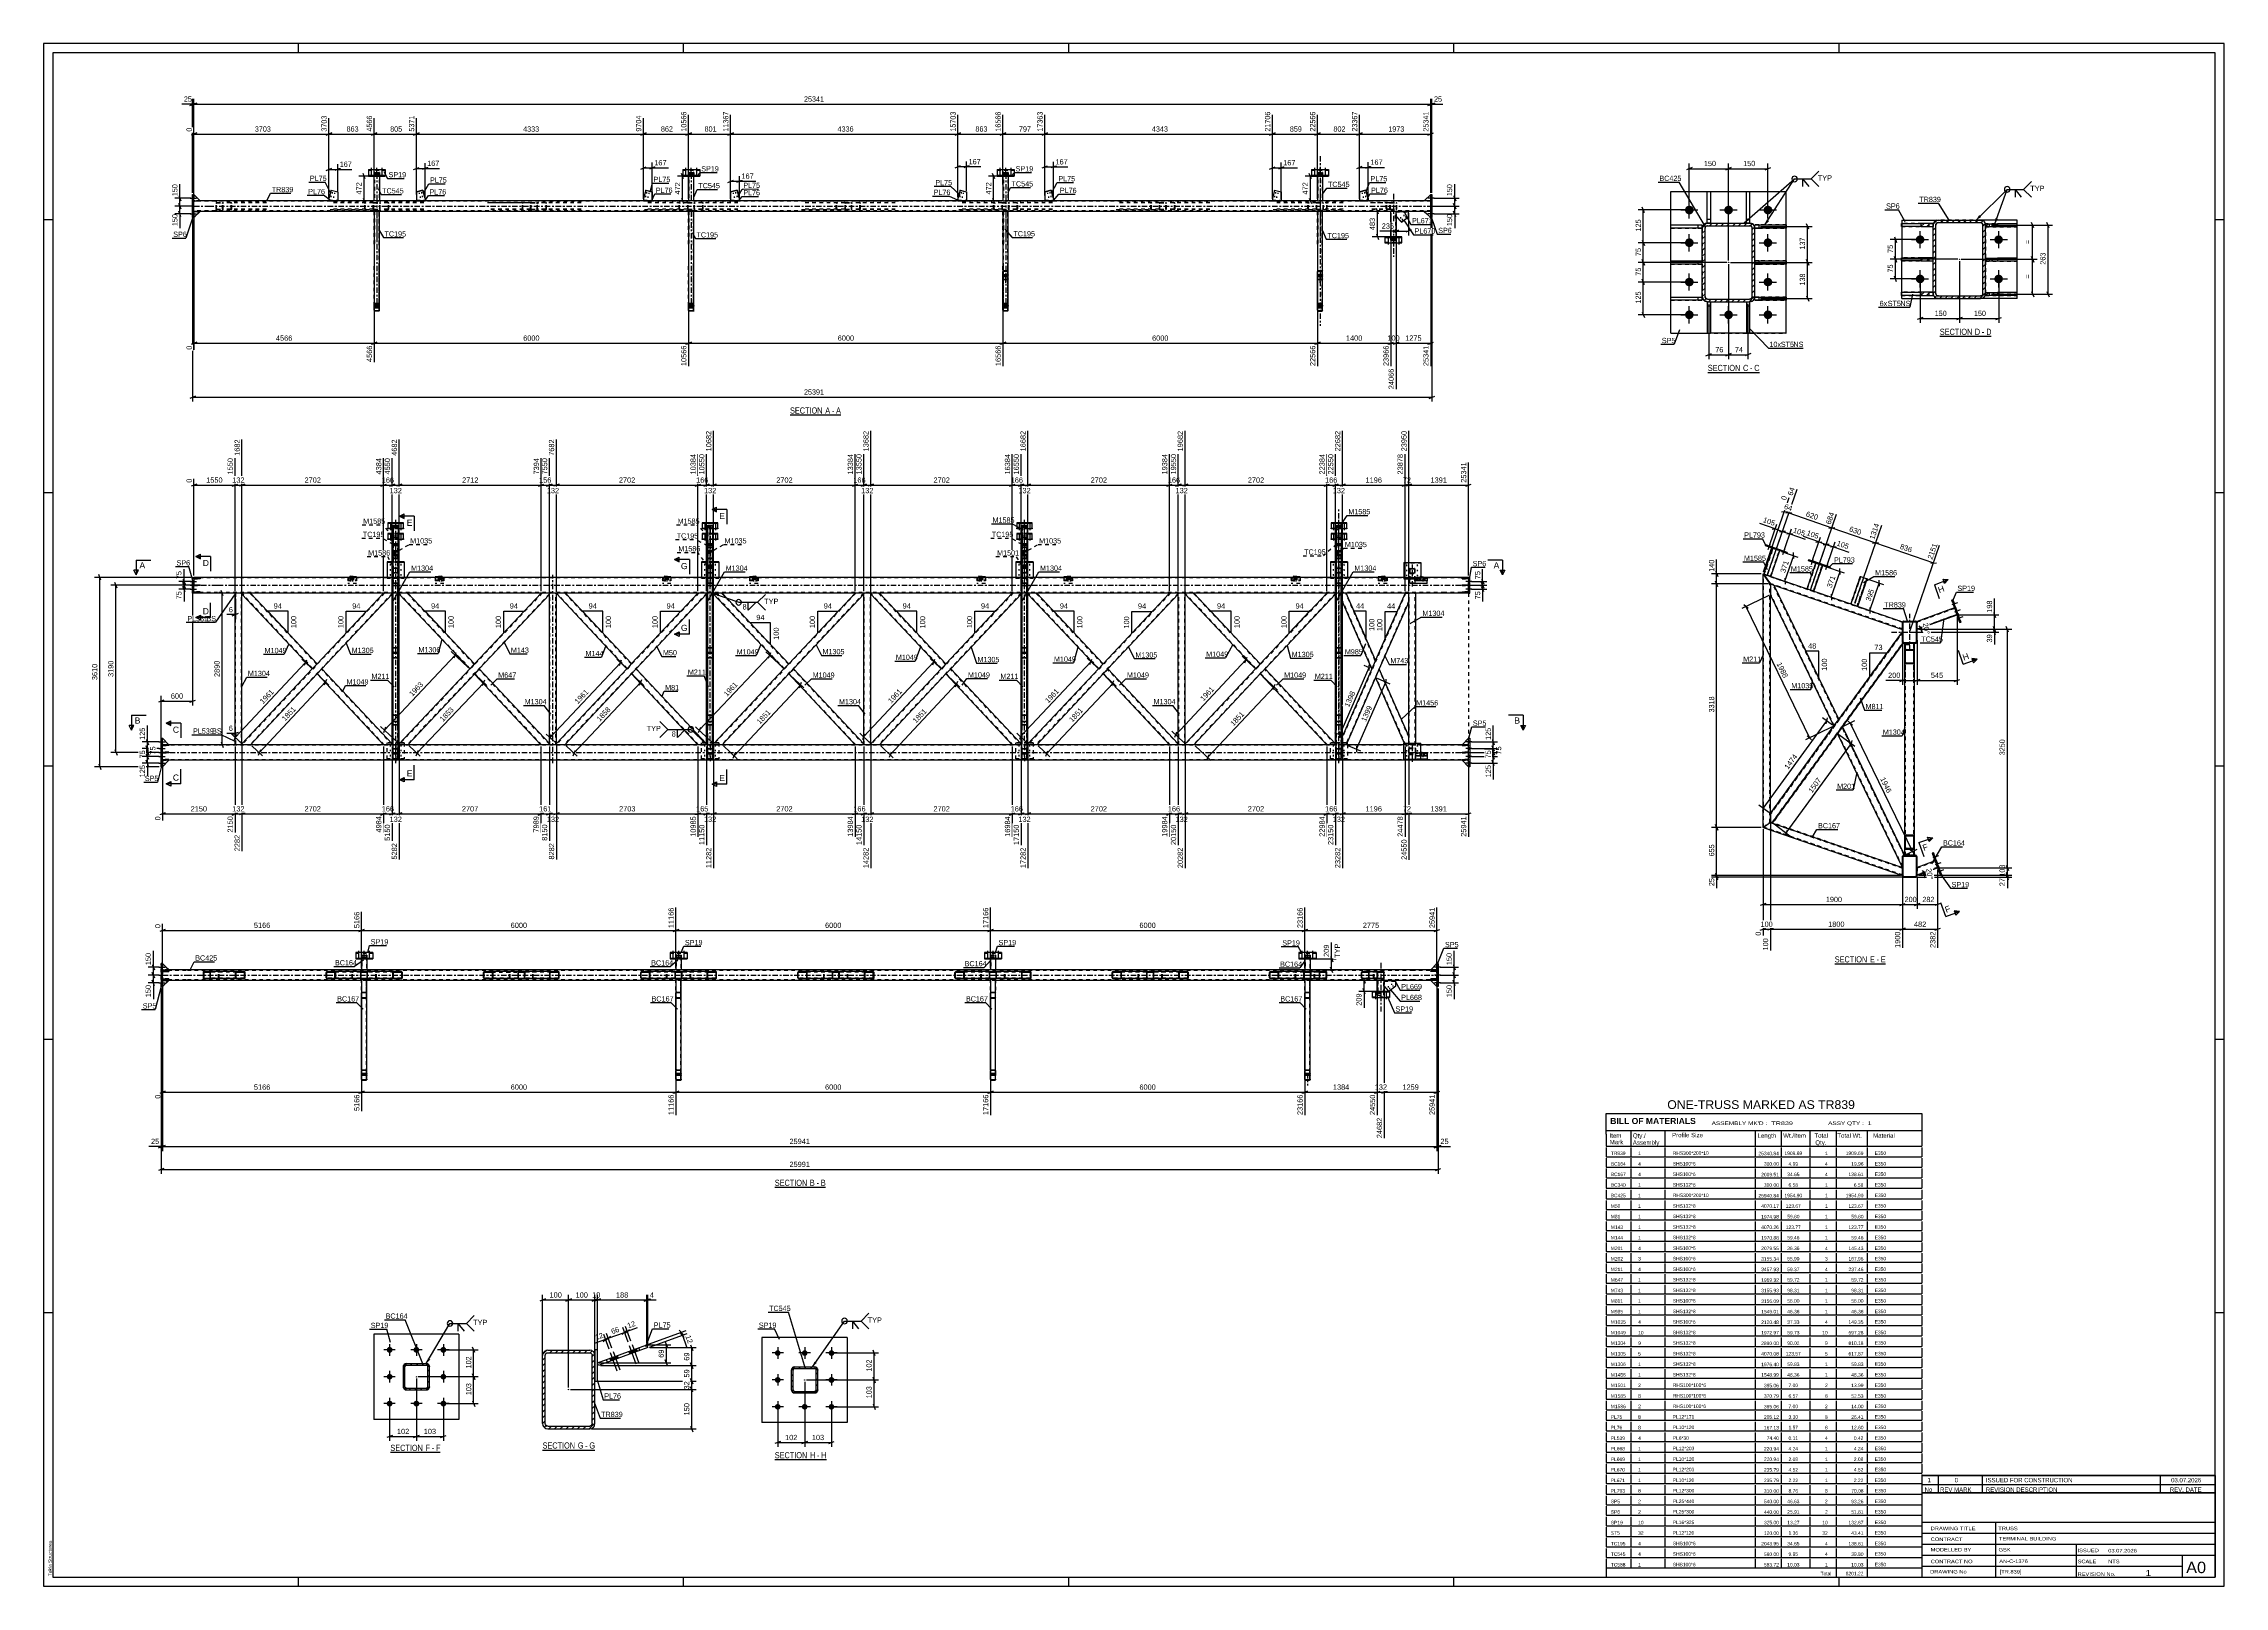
# Model space of a CAD drawing. Header units: millimetres. Extents: x -82 to 1107, y -546 to 295.
import ezdxf

# ---------------------------------------------------------------- set-up
doc = ezdxf.new("R2010")
doc.units = ezdxf.units.MM
doc.linetypes.add('DXK_LINE_DOT2', pattern=[3.9198, 1.9599, -1.9599])
doc.linetypes.add('DXK_LINE_DOT3', pattern=[5.9187, 2.979, -0.9799, 0.9799, -0.9799])
doc.styles.add('Arial', font='ARIAL.TTF', dxfattribs={"height": 0.2})
doc.styles.add('Arial Bold', font='ARIALBD.TTF', dxfattribs={"height": 0.2})
doc.styles.add('Arial Narrow', font='ARIALN.TTF', dxfattribs={"height": 0.2})

# ---------------------------------------------------------------- blocks, each defined once
blk = doc.blocks.new('Unknown-761553693-18 - 31122')
at = {"color": 6, "linetype": 'Continuous'}
blk.add_line((190.1, -471.4), (218.6, -471.4), dxfattribs=at)
at = {"color": 0, "linetype": 'Continuous'}
blk.add_wipeout([(208.2, -470.6), (208.2, -467.1), (190.1, -467.1), (190.1, -470.6)], dxfattribs=at)
blk.add_wipeout([(212.3, -470.6), (212.3, -467.1), (209.3, -467.1), (209.3, -470.6)], dxfattribs=at)
at = {"color": 7, "linetype": 'Continuous', "style": 'Arial Narrow'}
blk.add_text('SECTION ', height=3.34, dxfattribs=at).set_placement((190.1, -470.6))
at = {"color": 0, "linetype": 'Continuous'}
blk.add_wipeout([(214.6, -470.6), (214.6, -467.1), (213.3, -467.1), (213.3, -470.6)], dxfattribs=at)
blk.add_wipeout([(218.6, -470.6), (218.6, -467.1), (215.6, -467.1), (215.6, -470.6)], dxfattribs=at)
at = {"color": 7, "linetype": 'Continuous', "style": 'Arial Narrow'}
for s, p in [('G', (209.3, -470.6)), ('-', (213.3, -470.6)), ('G', (215.6, -470.6))]:
    blk.add_text(s, height=3.34, dxfattribs=at).set_placement(p)
blk = doc.blocks.new('Unknown-761553693-34094')
at = {"color": 7, "linetype": 'Continuous'}
for p, q in [((942, -494.7), (942, -540.7)), ((942, -494.7), (1102, -494.7)), ((1102, -494.7), (1102, -540.7)), ((942, -510.7), (1102, -510.7)), ((982.2, -510.7), (982.2, -540.7)), ((942, -516.7), (1102, -516.7)), ((942, -522.7), (1102, -522.7)), ((1026.2, -522.7), (1026.2, -540.7)), ((942, -528.7), (1102, -528.7)), ((942, -534.7), (1084, -534.7)), ((1084.2, -540.7), (1084.2, -528.7)), ((942, -540.7), (1102, -540.7))]:
    blk.add_line(p, q, dxfattribs=at)
at = {"color": 7, "style": 'Arial Narrow'}
for s, height, width, p in [('CONTRACT', 1.91, 1.425378, (946.9, -521)), ('DRAWING TITLE', 1.909, 1.425378, (946.9, -515.1)), ('TRUSS', 1.91, 1.425378, (983.8, -515.1)), ('TERMINAL BUILDING', 1.909, 1.425378, (984.1, -520.7)), ('CONTRACT NO', 1.909, 1.425378, (946.9, -533.1)), ('MODELLED BY', 1.909, 1.425378, (946.9, -526.7)), ('GSK', 1.91, 1.425378, (983.9, -526.7)), ('AN-C-1376', 1.91, 1.425378, (984.3, -533)), ('SCALE', 1.91, 1.425378, (1027, -533.1)), ('ISSUED', 1.91, 1.425378, (1027, -527.1)), ('03.07.2026', 1.91, 1.425378, (1043.7, -527.2)), ('A0', 6.2, 1.25, (1086.2, -538.5)), ('DRAWING No', 1.91, 1.425378, (946.6, -538.7)), ('[TR.839]', 1.91, 1.425378, (984.5, -538.7)), ('REVISION No.', 1.909, 1.425378, (1027, -540)), ('1', 3.34, 1.5, (1064, -540.1))]:
    blk.add_text(s, height=height, dxfattribs=dict(at, width=width)).set_placement(p)
at = {"color": 7, "linetype": 'Continuous', "style": 'Arial Narrow', "width": 1.425378}
blk.add_text('NTS', height=1.91, dxfattribs=at).set_placement((1043.7, -533.1))
blk = doc.blocks.new('Unknown-761553693-1133')
at = {"color": 5, "linetype": 'Continuous'}
for p, q in [((1107, 295.3), (-82, 295.3)), ((-82, 295.3), (-82, -545.7)), ((1102, 290.3), (-77, 290.3)), ((-77, 290.3), (-77, -540.7)), ((57, 290.3), (57, 295.3)), ((267, 290.3), (267, 295.3)), ((477, 290.3), (477, 295.3)), ((687, 290.3), (687, 295.3)), ((897, 290.3), (897, 295.3)), ((1102, -540.7), (1102, 290.3)), ((1107, -545.7), (1107, 295.3)), ((-77, 199.3), (-82, 199.3)), ((1107, 199.3), (1102, 199.3)), ((-77, 50.3), (-82, 50.3)), ((1107, 50.3), (1102, 50.3)), ((-77, -98.7), (-82, -98.7)), ((1107, -98.7), (1102, -98.7)), ((-77, -247.7), (-82, -247.7)), ((1107, -247.7), (1102, -247.7)), ((-77, -396.7), (-82, -396.7)), ((1107, -396.7), (1102, -396.7)), ((-82, -545.7), (1107, -545.7)), ((-77, -540.7), (1102, -540.7)), ((57, -545.7), (57, -540.7)), ((267, -545.7), (267, -540.7)), ((477, -545.7), (477, -540.7)), ((687, -545.7), (687, -540.7)), ((897, -545.7), (897, -540.7))]:
    blk.add_line(p, q, dxfattribs=at)
at = {"color": 174, "linetype": 'Continuous', "style": 'Arial'}
blk.add_text('Tekla Structures', height=1.91, rotation=90, dxfattribs=at).set_placement((-77.5, -540.2))
blk = doc.blocks.new('Unknown-761553693-34093')
at = {"color": 7, "linetype": 'Continuous'}
for p, q in [((942, -485.2), (1102, -485.2)), ((1102, -485.2), (942, -485.2)), ((942, -485.2), (942, -490.2)), ((951, -485.2), (951, -490.2)), ((975, -485.2), (975, -490.2)), ((1072, -485.2), (1072, -490.2)), ((1102, -485.2), (1102, -490.2)), ((942, -490.2), (1102, -490.2)), ((942, -490.2), (942, -494.7)), ((942, -490.2), (1102, -490.2)), ((1102, -494.7), (942, -494.7)), ((951, -490.2), (951, -494.7)), ((975, -490.2), (975, -494.7)), ((1072, -490.2), (1072, -494.7)), ((1102, -490.2), (1102, -494.7))]:
    blk.add_line(p, q, dxfattribs=at)
at = {"color": 7, "linetype": 'Continuous', "style": 'Arial Narrow'}
for s, height, width, p in [('1', 2.39, 1.196471, (945.2, -489)), ('0', 2.39, 1.196471, (960, -489)), ('ISSUED FOR CONSTRUCTION', 2.386, 1.196471, (977, -489)), ('03.07.2026', 2.39, 1.196471, (1078, -489)), ('No', 2.39, 1.2, (943.6, -494.2)), ('REV MARK', 2.39, 1.2, (952, -494.2)), ('REVISION DESCRIPTION', 2.386, 1.2, (977, -494.2)), ('REV. DATE', 2.39, 1.2, (1077.3, -494.2))]:
    blk.add_text(s, height=height, dxfattribs=dict(at, width=width)).set_placement(p)
blk = doc.blocks.new('Unknown-761553693-34095')
at = {"color": 7, "linetype": 'Continuous'}
for p, q in [((770, -288), (942, -288)), ((770, -299.2), (770, -288)), ((770, -297.2), (942, -297.2)), ((783.5, -297.2), (783.5, -305.7)), ((802, -297.2), (802, -305.7)), ((851.3, -297.2), (851.3, -305.7)), ((865.3, -297.2), (865.3, -305.7)), ((881, -297.2), (881, -305.7)), ((895.3, -297.2), (895.3, -305.7)), ((912.3, -297.2), (912.3, -305.7)), ((942, -288), (942, -299.2)), ((770, -299.2), (770, -304.2)), ((770, -304.2), (770, -305.7)), ((770, -305.7), (942, -305.7)), ((770, -306.5), (770, -311.5)), ((783.5, -306.5), (783.5, -311.5)), ((802, -306.5), (802, -311.5)), ((851.3, -306.5), (851.3, -311.5)), ((865.3, -306.5), (865.3, -311.5)), ((881, -306.5), (881, -311.5)), ((895.3, -306.5), (895.3, -311.5)), ((912.3, -306.5), (912.3, -311.5)), ((942, -299.2), (942, -305.7)), ((942, -306.5), (942, -311.5)), ((770, -311.5), (942, -311.5)), ((770, -312.3), (770, -317.2)), ((770, -317.2), (942, -317.2)), ((770, -318), (770, -323)), ((783.5, -312.3), (783.5, -317.2)), ((783.5, -318), (783.5, -323)), ((802, -312.3), (802, -317.2)), ((802, -318), (802, -323)), ((851.3, -312.3), (851.3, -317.2)), ((851.3, -318), (851.3, -323)), ((865.3, -312.3), (865.3, -317.2)), ((865.3, -318), (865.3, -323)), ((881, -312.3), (881, -317.2)), ((881, -318), (881, -323)), ((895.3, -312.3), (895.3, -317.2)), ((895.3, -318), (895.3, -323)), ((912.3, -312.3), (912.3, -317.2)), ((912.3, -318), (912.3, -323)), ((942, -312.3), (942, -317.2)), ((942, -318), (942, -323)), ((770, -323), (942, -323)), ((770, -323.8), (770, -328.7)), ((770, -328.7), (942, -328.7)), ((770, -329.5), (770, -334.5)), ((783.5, -323.8), (783.5, -328.7)), ((783.5, -329.5), (783.5, -334.5)), ((802, -323.8), (802, -328.7)), ((802, -329.5), (802, -334.5)), ((851.3, -323.8), (851.3, -328.7)), ((851.3, -329.5), (851.3, -334.5)), ((865.3, -323.8), (865.3, -328.7)), ((865.3, -329.5), (865.3, -334.5)), ((881, -323.8), (881, -328.7)), ((881, -329.5), (881, -334.5)), ((895.3, -323.8), (895.3, -328.7)), ((895.3, -329.5), (895.3, -334.5)), ((912.3, -323.8), (912.3, -328.7)), ((912.3, -329.5), (912.3, -334.5)), ((942, -323.8), (942, -328.7)), ((942, -329.5), (942, -334.5)), ((770, -334.5), (942, -334.5)), ((770, -335.3), (770, -340.2)), ((770, -340.2), (942, -340.2)), ((770, -341), (770, -346)), ((783.5, -335.3), (783.5, -340.2)), ((783.5, -341), (783.5, -346)), ((802, -335.3), (802, -340.2)), ((802, -341), (802, -346)), ((851.3, -335.3), (851.3, -340.2)), ((851.3, -341), (851.3, -346)), ((865.3, -335.3), (865.3, -340.2)), ((865.3, -341), (865.3, -346)), ((881, -335.3), (881, -340.2)), ((881, -341), (881, -346)), ((895.3, -335.3), (895.3, -340.2)), ((895.3, -341), (895.3, -346)), ((912.3, -335.3), (912.3, -340.2)), ((912.3, -341), (912.3, -346)), ((942, -335.3), (942, -340.2)), ((942, -341), (942, -346)), ((770, -346), (942, -346)), ((770, -346.8), (770, -351.7)), ((770, -351.7), (942, -351.7)), ((770, -352.5), (770, -357.5)), ((783.5, -346.8), (783.5, -351.7)), ((783.5, -352.5), (783.5, -357.5)), ((802, -346.8), (802, -351.7)), ((802, -352.5), (802, -357.5)), ((851.3, -346.8), (851.3, -351.7)), ((851.3, -352.5), (851.3, -357.5)), ((865.3, -346.8), (865.3, -351.7)), ((865.3, -352.5), (865.3, -357.5)), ((881, -346.8), (881, -351.7)), ((881, -352.5), (881, -357.5)), ((895.3, -346.8), (895.3, -351.7)), ((895.3, -352.5), (895.3, -357.5)), ((912.3, -346.8), (912.3, -351.7)), ((912.3, -352.5), (912.3, -357.5)), ((942, -346.8), (942, -351.7)), ((942, -352.5), (942, -357.5)), ((770, -357.5), (942, -357.5)), ((770, -358.3), (770, -363.2)), ((770, -363.2), (942, -363.2)), ((770, -364), (770, -369)), ((783.5, -358.3), (783.5, -363.2)), ((783.5, -364), (783.5, -369)), ((802, -358.3), (802, -363.2)), ((802, -364), (802, -369)), ((851.3, -358.3), (851.3, -363.2)), ((851.3, -364), (851.3, -369)), ((865.3, -358.3), (865.3, -363.2)), ((865.3, -364), (865.3, -369)), ((881, -358.3), (881, -363.2)), ((881, -364), (881, -369)), ((895.3, -358.3), (895.3, -363.2)), ((895.3, -364), (895.3, -369)), ((912.3, -358.3), (912.3, -363.2)), ((912.3, -364), (912.3, -369)), ((942, -358.3), (942, -363.2)), ((942, -364), (942, -369)), ((770, -369), (942, -369)), ((770, -369.8), (770, -374.7)), ((770, -374.7), (942, -374.7)), ((770, -375.5), (770, -380.5)), ((770, -380.5), (942, -380.5)), ((783.5, -369.8), (783.5, -374.7)), ((783.5, -375.5), (783.5, -380.5)), ((802, -369.8), (802, -374.7)), ((802, -375.5), (802, -380.5)), ((851.3, -369.8), (851.3, -374.7)), ((851.3, -375.5), (851.3, -380.5)), ((865.3, -369.8), (865.3, -374.7)), ((865.3, -375.5), (865.3, -380.5)), ((881, -369.8), (881, -374.7)), ((881, -375.5), (881, -380.5)), ((895.3, -369.8), (895.3, -374.7)), ((895.3, -375.5), (895.3, -380.5)), ((912.3, -369.8), (912.3, -374.7)), ((912.3, -375.5), (912.3, -380.5)), ((942, -369.8), (942, -374.7)), ((942, -375.5), (942, -380.5)), ((770, -381.3), (770, -386.2)), ((770, -386.2), (942, -386.2)), ((770, -387), (770, -392)), ((770, -392), (942, -392)), ((783.5, -381.3), (783.5, -386.2)), ((783.5, -387), (783.5, -392)), ((802, -381.3), (802, -386.2)), ((802, -387), (802, -392)), ((851.3, -381.3), (851.3, -386.2)), ((851.3, -387), (851.3, -392)), ((865.3, -381.3), (865.3, -386.2)), ((865.3, -387), (865.3, -392)), ((881, -381.3), (881, -386.2)), ((881, -387), (881, -392)), ((895.3, -381.3), (895.3, -386.2)), ((895.3, -387), (895.3, -392)), ((912.3, -381.3), (912.3, -386.2)), ((912.3, -387), (912.3, -392)), ((942, -381.3), (942, -386.2)), ((942, -387), (942, -392)), ((770, -392.8), (770, -397.7)), ((770, -397.7), (942, -397.7)), ((770, -398.5), (770, -403.5)), ((770, -403.5), (942, -403.5)), ((770, -404.3), (770, -409.2)), ((783.5, -392.8), (783.5, -397.7)), ((783.5, -398.5), (783.5, -403.5)), ((783.5, -404.3), (783.5, -409.2)), ((802, -392.8), (802, -397.7)), ((802, -398.5), (802, -403.5)), ((802, -404.3), (802, -409.2)), ((851.3, -392.8), (851.3, -397.7)), ((851.3, -398.5), (851.3, -403.5)), ((851.3, -404.3), (851.3, -409.2)), ((865.3, -392.8), (865.3, -397.7)), ((865.3, -398.5), (865.3, -403.5)), ((865.3, -404.3), (865.3, -409.2)), ((881, -392.8), (881, -397.7)), ((881, -398.5), (881, -403.5)), ((881, -404.3), (881, -409.2)), ((895.3, -392.8), (895.3, -397.7)), ((895.3, -398.5), (895.3, -403.5)), ((895.3, -404.3), (895.3, -409.2)), ((912.3, -392.8), (912.3, -397.7)), ((912.3, -398.5), (912.3, -403.5)), ((912.3, -404.3), (912.3, -409.2)), ((942, -392.8), (942, -397.7)), ((942, -398.5), (942, -403.5)), ((942, -404.3), (942, -409.2)), ((770, -409.2), (942, -409.2)), ((770, -410), (770, -415)), ((770, -415), (942, -415)), ((770, -415.8), (770, -420.7)), ((783.5, -410), (783.5, -415)), ((783.5, -415.8), (783.5, -420.7)), ((802, -410), (802, -415)), ((802, -415.8), (802, -420.7)), ((851.3, -410), (851.3, -415)), ((851.3, -415.8), (851.3, -420.7)), ((865.3, -410), (865.3, -415)), ((865.3, -415.8), (865.3, -420.7)), ((881, -410), (881, -415)), ((881, -415.8), (881, -420.7)), ((895.3, -410), (895.3, -415)), ((895.3, -415.8), (895.3, -420.7)), ((912.3, -410), (912.3, -415)), ((912.3, -415.8), (912.3, -420.7)), ((942, -410), (942, -415)), ((942, -415.8), (942, -420.7)), ((770, -420.7), (942, -420.7)), ((770, -421.5), (770, -426.5)), ((770, -426.5), (942, -426.5)), ((770, -427.3), (770, -432.2)), ((783.5, -421.5), (783.5, -426.5)), ((783.5, -427.3), (783.5, -432.2)), ((802, -421.5), (802, -426.5)), ((802, -427.3), (802, -432.2)), ((851.3, -421.5), (851.3, -426.5)), ((851.3, -427.3), (851.3, -432.2)), ((865.3, -421.5), (865.3, -426.5)), ((865.3, -427.3), (865.3, -432.2)), ((881, -421.5), (881, -426.5)), ((881, -427.3), (881, -432.2)), ((895.3, -421.5), (895.3, -426.5)), ((895.3, -427.3), (895.3, -432.2)), ((912.3, -421.5), (912.3, -426.5)), ((912.3, -427.3), (912.3, -432.2)), ((942, -421.5), (942, -426.5)), ((942, -427.3), (942, -432.2)), ((770, -432.2), (942, -432.2)), ((770, -433), (770, -438)), ((770, -438), (942, -438)), ((770, -438.8), (770, -443.7)), ((783.5, -433), (783.5, -438)), ((783.5, -438.8), (783.5, -443.7)), ((802, -433), (802, -438)), ((802, -438.8), (802, -443.7)), ((851.3, -433), (851.3, -438)), ((851.3, -438.8), (851.3, -443.7)), ((865.3, -433), (865.3, -438)), ((865.3, -438.8), (865.3, -443.7)), ((881, -433), (881, -438)), ((881, -438.8), (881, -443.7)), ((895.3, -433), (895.3, -438)), ((895.3, -438.8), (895.3, -443.7)), ((912.3, -433), (912.3, -438)), ((912.3, -438.8), (912.3, -443.7)), ((942, -433), (942, -438)), ((942, -438.8), (942, -443.7)), ((770, -443.7), (942, -443.7)), ((770, -444.5), (770, -449.5)), ((770, -449.5), (942, -449.5)), ((770, -450.3), (770, -455.2)), ((783.5, -444.5), (783.5, -449.5)), ((783.5, -450.3), (783.5, -455.2)), ((802, -444.5), (802, -449.5)), ((802, -450.3), (802, -455.2)), ((851.3, -444.5), (851.3, -449.5)), ((851.3, -450.3), (851.3, -455.2)), ((865.3, -444.5), (865.3, -449.5)), ((865.3, -450.3), (865.3, -455.2)), ((881, -444.5), (881, -449.5)), ((881, -450.3), (881, -455.2)), ((895.3, -444.5), (895.3, -449.5)), ((895.3, -450.3), (895.3, -455.2)), ((912.3, -444.5), (912.3, -449.5)), ((912.3, -450.3), (912.3, -455.2)), ((942, -444.5), (942, -449.5)), ((942, -450.3), (942, -455.2)), ((770, -455.2), (942, -455.2)), ((770, -456), (770, -461)), ((770, -461), (942, -461)), ((770, -461.8), (770, -466.7)), ((783.5, -456), (783.5, -461)), ((783.5, -461.8), (783.5, -466.7)), ((802, -456), (802, -461)), ((802, -461.8), (802, -466.7)), ((851.3, -456), (851.3, -461)), ((851.3, -461.8), (851.3, -466.7)), ((865.3, -456), (865.3, -461)), ((865.3, -461.8), (865.3, -466.7)), ((881, -456), (881, -461)), ((881, -461.8), (881, -466.7)), ((895.3, -456), (895.3, -461)), ((895.3, -461.8), (895.3, -466.7)), ((912.3, -456), (912.3, -461)), ((912.3, -461.8), (912.3, -466.7)), ((942, -456), (942, -461)), ((942, -461.8), (942, -466.7)), ((770, -466.7), (942, -466.7)), ((770, -467.5), (770, -472.5)), ((770, -472.5), (942, -472.5)), ((770, -473.3), (770, -478.2)), ((783.5, -467.5), (783.5, -472.5)), ((783.5, -473.3), (783.5, -478.2)), ((802, -467.5), (802, -472.5)), ((802, -473.3), (802, -478.2)), ((851.3, -467.5), (851.3, -472.5)), ((851.3, -473.3), (851.3, -478.2)), ((865.3, -467.5), (865.3, -472.5)), ((865.3, -473.3), (865.3, -478.2)), ((881, -467.5), (881, -472.5)), ((881, -473.3), (881, -478.2)), ((895.3, -467.5), (895.3, -472.5)), ((895.3, -473.3), (895.3, -478.2)), ((912.3, -467.5), (912.3, -472.5)), ((912.3, -473.3), (912.3, -478.2)), ((942, -467.5), (942, -472.5)), ((942, -473.3), (942, -478.2)), ((770, -478.2), (942, -478.2)), ((770, -479), (770, -484)), ((770, -484), (942, -484)), ((770, -484.8), (770, -489.7)), ((783.5, -479), (783.5, -484)), ((783.5, -484.8), (783.5, -489.7)), ((802, -479), (802, -484)), ((802, -484.8), (802, -489.7)), ((851.3, -479), (851.3, -484)), ((851.3, -484.8), (851.3, -489.7)), ((865.3, -479), (865.3, -484)), ((865.3, -484.8), (865.3, -489.7)), ((881, -479), (881, -484)), ((881, -484.8), (881, -489.7)), ((895.3, -479), (895.3, -484)), ((895.3, -484.8), (895.3, -489.7)), ((912.3, -479), (912.3, -484)), ((912.3, -484.8), (912.3, -489.7)), ((942, -479), (942, -484)), ((942, -484.8), (942, -489.7)), ((770, -489.7), (942, -489.7)), ((770, -490.5), (770, -495.5)), ((770, -495.5), (942, -495.5)), ((770, -496.3), (770, -501.2)), ((783.5, -490.5), (783.5, -495.5)), ((783.5, -496.3), (783.5, -501.2)), ((802, -490.5), (802, -495.5)), ((802, -496.3), (802, -501.2)), ((851.3, -490.5), (851.3, -495.5)), ((851.3, -496.3), (851.3, -501.2)), ((865.3, -490.5), (865.3, -495.5)), ((865.3, -496.3), (865.3, -501.2)), ((881, -490.5), (881, -495.5)), ((881, -496.3), (881, -501.2)), ((895.3, -490.5), (895.3, -495.5)), ((895.3, -496.3), (895.3, -501.2)), ((912.3, -490.5), (912.3, -495.5)), ((912.3, -496.3), (912.3, -501.2)), ((942, -490.5), (942, -495.5)), ((942, -496.3), (942, -501.2)), ((770, -501.2), (942, -501.2)), ((770, -502), (770, -507)), ((770, -507), (942, -507)), ((770, -507.8), (770, -512.7)), ((783.5, -502), (783.5, -507)), ((783.5, -507.8), (783.5, -512.7)), ((802, -502), (802, -507)), ((802, -507.8), (802, -512.7)), ((851.3, -502), (851.3, -507)), ((851.3, -507.8), (851.3, -512.7)), ((865.3, -502), (865.3, -507)), ((865.3, -507.8), (865.3, -512.7)), ((881, -502), (881, -507)), ((881, -507.8), (881, -512.7)), ((895.3, -502), (895.3, -507)), ((895.3, -507.8), (895.3, -512.7)), ((912.3, -502), (912.3, -507)), ((912.3, -507.8), (912.3, -512.7)), ((942, -502), (942, -507)), ((942, -507.8), (942, -512.7)), ((770, -512.7), (942, -512.7)), ((770, -513.5), (770, -518.5)), ((770, -518.5), (942, -518.5)), ((770, -519.3), (770, -524.2)), ((783.5, -513.5), (783.5, -518.5)), ((783.5, -519.3), (783.5, -524.2)), ((802, -513.5), (802, -518.5)), ((802, -519.3), (802, -524.2)), ((851.3, -513.5), (851.3, -518.5)), ((851.3, -519.3), (851.3, -524.2)), ((865.3, -513.5), (865.3, -518.5)), ((865.3, -519.3), (865.3, -524.2)), ((881, -513.5), (881, -518.5)), ((881, -519.3), (881, -524.2)), ((895.3, -513.5), (895.3, -518.5)), ((895.3, -519.3), (895.3, -524.2)), ((912.3, -513.5), (912.3, -518.5)), ((912.3, -519.3), (912.3, -524.2)), ((942, -513.5), (942, -518.5)), ((942, -519.3), (942, -524.2)), ((770, -524.2), (942, -524.2)), ((770, -525), (770, -530)), ((770, -530), (942, -530)), ((770, -530.8), (770, -535.7)), ((783.5, -525), (783.5, -530)), ((783.5, -530.8), (783.5, -535.7)), ((802, -525), (802, -530)), ((802, -530.8), (802, -535.7)), ((851.3, -525), (851.3, -530)), ((851.3, -530.8), (851.3, -535.7)), ((865.3, -525), (865.3, -530)), ((865.3, -530.8), (865.3, -535.7)), ((881, -525), (881, -530)), ((881, -530.8), (881, -535.7)), ((895.3, -525), (895.3, -530)), ((895.3, -530.8), (895.3, -535.7)), ((912.3, -525), (912.3, -530)), ((912.3, -530.8), (912.3, -535.7)), ((942, -525), (942, -530)), ((942, -530.8), (942, -535.7)), ((770, -535.7), (942, -535.7)), ((770, -535.7), (942, -535.7)), ((770, -535.7), (770, -540.7)), ((770, -540.7), (942, -540.7)), ((895.3, -535.7), (895.3, -540.7)), ((912.3, -535.7), (912.3, -540.7)), ((942, -535.7), (942, -540.7))]:
    blk.add_line(p, q, dxfattribs=at)
at = {"color": 7}
for s, height, style, p in [('BILL OF MATERIALS', 3.34, 'Arial Bold', (772.2, -293.7)), ('Mark', 2.39, 'Arial', (771.9, -304.7)), ('Profile Size', 2.388, 'Arial', (805.9, -300.9))]:
    blk.add_text(s, height=height, dxfattribs=dict(at, style=style)).set_placement(p)
at = {"color": 7, "linetype": 'Continuous', "style": 'Arial Narrow'}
for s, height, width, p in [("ASSEMBLY MK'D :", 1.909, 1.6, (827.5, -294.2)), ('TR839', 1.91, 1.794707, (860, -294.2)), ('ASSY QTY :', 1.91, 1.6, (891, -294.2)), ('1', 1.91, 1.794707, (912.5, -294.2))]:
    blk.add_text(s, height=height, dxfattribs=dict(at, width=width)).set_placement(p)
at = {"color": 7, "linetype": 'Continuous'}
for s, height, style, p in [('Item', 2.39, 'Arial', (771.8, -301.2)), ('TR839', 1.91, 'Arial', (772.5, -310.6)), ('Assembly', 2.39, 'Arial', (784.5, -305)), ('Qty./', 2.39, 'Arial', (784.5, -301.2)), ('1', 1.91, 'Arial', (787.4, -310.6)), ('RHS300*200*10', 1.91, 'Arial', (806.3, -310.5)), ('Length', 2.39, 'Arial', (852.5, -301.2)), ('25340.84', 1.91, 'Arial', (853, -310.7)), ('Wt./Item', 2.39, 'Arial', (866.5, -301.2)), ('1909.69', 1.91, 'Arial', (867.2, -310.6)), ('Total', 2.39, 'Arial', (883.5, -301.2)), ('Qty.', 2.39, 'Arial', (884, -305)), ('1', 1.91, 'Arial', (889.3, -310.6)), ('Total Wt.', 2.39, 'Arial', (896, -301.2)), ('1909.69', 1.91, 'Arial', (900.6, -310.6)), ('Material', 2.39, 'Arial', (915.5, -301.2)), ('E350', 1.91, 'Arial', (916.4, -310.5)), ('BC164', 1.91, 'Arial', (772.5, -316.4)), ('BC167', 1.91, 'Arial', (772.5, -322.1)), ('4', 1.91, 'Arial', (787.4, -316.4)), ('4', 1.91, 'Arial', (787.4, -322.1)), ('SHS100*6', 1.91, 'Arial', (806.3, -316.3)), ('SHS100*6', 1.91, 'Arial', (806.3, -322)), ('2009.51', 1.91, 'Arial', (854.5, -322.2)), ('300.00', 1.91, 'Arial', (856, -316.4)), ('34.65', 1.91, 'Arial', (868.7, -322.1)), ('4.99', 1.91, 'Arial', (869.4, -316.4)), ('4', 1.91, 'Arial', (889.3, -316.4)), ('4', 1.91, 'Arial', (889.3, -322.1)), ('138.61', 1.91, 'Arial', (902.1, -322.1)), ('19.96', 1.91, 'Arial', (903.6, -316.4)), ('E350', 1.91, 'Arial', (916.4, -316.3)), ('E350', 1.91, 'Arial', (916.4, -322)), ('BC340', 1.91, 'Arial', (772.5, -327.9)), ('BC425', 1.91, 'Arial', (772.5, -333.6)), ('1', 1.91, 'Arial', (787.4, -327.9)), ('1', 1.91, 'Arial', (787.4, -333.6)), ('SHS132*6', 1.91, 'Arial', (806.3, -327.8)), ('RHS300*200*10', 1.91, 'Arial', (806.3, -333.5)), ('25940.84', 1.91, 'Arial', (853, -333.7)), ('300.00', 1.91, 'Arial', (856, -327.9)), ('1954.90', 1.91, 'Arial', (867.2, -333.6)), ('6.58', 1.91, 'Arial', (869.4, -327.9)), ('1', 1.91, 'Arial', (889.3, -327.9)), ('1', 1.91, 'Arial', (889.3, -333.6)), ('1954.90', 1.91, 'Arial', (900.6, -333.6)), ('6.58', 1.91, 'Arial', (905, -327.9)), ('E350', 1.91, 'Arial', (916.4, -327.8)), ('E350', 1.91, 'Arial', (916.4, -333.5)), ('M50', 1.91, 'Arial', (772.5, -339.4)), ('M81', 1.91, 'Arial', (772.5, -345.1)), ('1', 1.91, 'Arial', (787.4, -339.4)), ('1', 1.91, 'Arial', (787.4, -345.1)), ('SHS132*8', 1.91, 'Arial', (806.3, -339.3)), ('SHS132*8', 1.91, 'Arial', (806.3, -345)), ('4070.17', 1.91, 'Arial', (854.5, -339.4)), ('1974.98', 1.91, 'Arial', (854.5, -345.2)), ('123.67', 1.91, 'Arial', (867.9, -339.4)), ('59.80', 1.91, 'Arial', (868.7, -345.1)), ('1', 1.91, 'Arial', (889.3, -339.4)), ('1', 1.91, 'Arial', (889.3, -345.1)), ('123.67', 1.91, 'Arial', (902.1, -339.4)), ('59.80', 1.91, 'Arial', (903.6, -345.1)), ('E350', 1.91, 'Arial', (916.4, -339.3)), ('E350', 1.91, 'Arial', (916.4, -345)), ('M143', 1.91, 'Arial', (772.5, -350.9)), ('M144', 1.91, 'Arial', (772.5, -356.6)), ('1', 1.91, 'Arial', (787.4, -350.9)), ('1', 1.91, 'Arial', (787.4, -356.6)), ('SHS132*8', 1.91, 'Arial', (806.3, -350.8)), ('SHS132*8', 1.91, 'Arial', (806.3, -356.5)), ('4070.26', 1.91, 'Arial', (854.5, -350.9)), ('1970.88', 1.91, 'Arial', (854.5, -356.7)), ('123.77', 1.91, 'Arial', (867.9, -350.9)), ('59.46', 1.91, 'Arial', (868.7, -356.6)), ('1', 1.91, 'Arial', (889.3, -350.9)), ('1', 1.91, 'Arial', (889.3, -356.6)), ('123.77', 1.91, 'Arial', (902.1, -350.9)), ('59.46', 1.91, 'Arial', (903.6, -356.6)), ('E350', 1.91, 'Arial', (916.4, -350.8)), ('E350', 1.91, 'Arial', (916.4, -356.5)), ('M201', 1.91, 'Arial', (772.5, -362.4)), ('M202', 1.91, 'Arial', (772.5, -368.1)), ('4', 1.91, 'Arial', (787.4, -362.4)), ('3', 1.91, 'Arial', (787.4, -368.1)), ('SHS100*6', 1.91, 'Arial', (806.3, -362.3)), ('SHS100*6', 1.91, 'Arial', (806.3, -368)), ('2079.55', 1.91, 'Arial', (854.5, -362.4)), ('3155.34', 1.91, 'Arial', (854.5, -368.2)), ('36.36', 1.91, 'Arial', (868.7, -362.4)), ('55.99', 1.91, 'Arial', (868.7, -368.1)), ('4', 1.91, 'Arial', (889.3, -362.4)), ('3', 1.91, 'Arial', (889.3, -368.1)), ('145.43', 1.91, 'Arial', (902.1, -362.4)), ('167.96', 1.91, 'Arial', (902.1, -368.1)), ('E350', 1.91, 'Arial', (916.4, -362.3)), ('E350', 1.91, 'Arial', (916.4, -368)), ('M211', 1.91, 'Arial', (772.5, -373.9)), ('M647', 1.91, 'Arial', (772.5, -379.6)), ('4', 1.91, 'Arial', (787.4, -373.9)), ('1', 1.91, 'Arial', (787.4, -379.6)), ('SHS100*6', 1.91, 'Arial', (806.3, -373.8)), ('SHS132*8', 1.91, 'Arial', (806.3, -379.5)), ('3457.93', 1.91, 'Arial', (854.5, -373.9)), ('1969.32', 1.91, 'Arial', (854.5, -379.7)), ('59.37', 1.91, 'Arial', (868.7, -373.9)), ('59.72', 1.91, 'Arial', (868.7, -379.6)), ('4', 1.91, 'Arial', (889.3, -373.9)), ('1', 1.91, 'Arial', (889.3, -379.6)), ('237.46', 1.91, 'Arial', (902.1, -373.9)), ('59.72', 1.91, 'Arial', (903.6, -379.6)), ('E350', 1.91, 'Arial', (916.4, -373.8)), ('E350', 1.91, 'Arial', (916.4, -379.5)), ('M743', 1.91, 'Arial', (772.5, -385.4)), ('M811', 1.91, 'Arial', (772.5, -391.1)), ('1', 1.91, 'Arial', (787.4, -385.4)), ('1', 1.91, 'Arial', (787.4, -391.1)), ('SHS132*8', 1.91, 'Arial', (806.3, -385.3)), ('SHS100*6', 1.91, 'Arial', (806.3, -391)), ('3155.93', 1.91, 'Arial', (854.5, -385.4)), ('3156.09', 1.91, 'Arial', (854.5, -391.2)), ('98.31', 1.91, 'Arial', (868.7, -385.4)), ('56.00', 1.91, 'Arial', (868.7, -391.1)), ('1', 1.91, 'Arial', (889.3, -385.4)), ('1', 1.91, 'Arial', (889.3, -391.1)), ('98.31', 1.91, 'Arial', (903.6, -385.4)), ('56.00', 1.91, 'Arial', (903.6, -391.1)), ('E350', 1.91, 'Arial', (916.4, -385.3)), ('E350', 1.91, 'Arial', (916.4, -391)), ('M985', 1.91, 'Arial', (772.5, -396.9)), ('M1035', 1.91, 'Arial', (772.5, -402.6)), ('4', 1.91, 'Arial', (787.4, -402.6)), ('1', 1.91, 'Arial', (787.4, -396.9)), ('SHS132*8', 1.91, 'Arial', (806.3, -396.8)), ('SHS100*6', 1.91, 'Arial', (806.3, -402.5)), ('2120.48', 1.91, 'Arial', (854.5, -402.7)), ('1549.01', 1.91, 'Arial', (854.5, -396.9)), ('46.36', 1.91, 'Arial', (868.7, -396.9)), ('37.33', 1.91, 'Arial', (868.7, -402.6)), ('4', 1.91, 'Arial', (889.3, -402.6)), ('1', 1.91, 'Arial', (889.3, -396.9)), ('149.35', 1.91, 'Arial', (902.1, -402.6)), ('46.36', 1.91, 'Arial', (903.6, -396.9)), ('E350', 1.91, 'Arial', (916.4, -396.8)), ('E350', 1.91, 'Arial', (916.4, -402.5)), ('M1049', 1.91, 'Arial', (772.5, -408.4)), ('M1304', 1.91, 'Arial', (772.5, -414.1)), ('9', 1.91, 'Arial', (787.4, -414.1)), ('10', 1.91, 'Arial', (787.4, -408.4)), ('SHS132*8', 1.91, 'Arial', (806.3, -408.3)), ('SHS132*8', 1.91, 'Arial', (806.3, -414)), ('2890.00', 1.91, 'Arial', (854.5, -414.2)), ('1972.97', 1.91, 'Arial', (854.5, -408.4)), ('59.73', 1.91, 'Arial', (868.7, -408.4)), ('90.02', 1.91, 'Arial', (868.7, -414.1)), ('10', 1.91, 'Arial', (887.8, -408.4)), ('9', 1.91, 'Arial', (889.3, -414.1)), ('597.28', 1.91, 'Arial', (902.1, -408.4)), ('810.18', 1.91, 'Arial', (902.1, -414.1)), ('E350', 1.91, 'Arial', (916.4, -408.3)), ('E350', 1.91, 'Arial', (916.4, -414)), ('M1305', 1.91, 'Arial', (772.5, -419.9)), ('M1306', 1.91, 'Arial', (772.5, -425.6)), ('5', 1.91, 'Arial', (787.4, -419.9)), ('1', 1.91, 'Arial', (787.4, -425.6)), ('SHS132*8', 1.91, 'Arial', (806.3, -419.8)), ('SHS132*8', 1.91, 'Arial', (806.3, -425.5)), ('4070.08', 1.91, 'Arial', (854.5, -419.9)), ('1976.40', 1.91, 'Arial', (854.5, -425.7)), ('123.57', 1.91, 'Arial', (867.9, -419.9)), ('59.83', 1.91, 'Arial', (868.7, -425.6)), ('5', 1.91, 'Arial', (889.3, -419.9)), ('1', 1.91, 'Arial', (889.3, -425.6)), ('617.87', 1.91, 'Arial', (902.1, -419.9)), ('59.83', 1.91, 'Arial', (903.6, -425.6)), ('E350', 1.91, 'Arial', (916.4, -419.8)), ('E350', 1.91, 'Arial', (916.4, -425.5)), ('M1456', 1.91, 'Arial', (772.5, -431.4)), ('M1501', 1.91, 'Arial', (772.5, -437.1)), ('2', 1.91, 'Arial', (787.4, -437.1)), ('1', 1.91, 'Arial', (787.4, -431.4)), ('SHS132*8', 1.91, 'Arial', (806.3, -431.3)), ('RHS100*100*6', 1.91, 'Arial', (806.3, -437)), ('1548.99', 1.91, 'Arial', (854.5, -431.4)), ('395.06', 1.91, 'Arial', (856, -437.2)), ('46.36', 1.91, 'Arial', (868.7, -431.4)), ('7.00', 1.91, 'Arial', (869.4, -437.1)), ('2', 1.91, 'Arial', (889.3, -437.1)), ('1', 1.91, 'Arial', (889.3, -431.4)), ('46.36', 1.91, 'Arial', (903.6, -431.4)), ('13.99', 1.91, 'Arial', (903.6, -437.1)), ('E350', 1.91, 'Arial', (916.4, -431.3)), ('E350', 1.91, 'Arial', (916.4, -437)), ('M1585', 1.91, 'Arial', (772.5, -442.9)), ('M1586', 1.91, 'Arial', (772.5, -448.6)), ('8', 1.91, 'Arial', (787.4, -442.9)), ('2', 1.91, 'Arial', (787.4, -448.6)), ('RHS100*100*6', 1.91, 'Arial', (806.3, -442.8)), ('RHS100*100*6', 1.91, 'Arial', (806.3, -448.5)), ('370.79', 1.91, 'Arial', (856, -442.9)), ('395.06', 1.91, 'Arial', (856, -448.7)), ('6.57', 1.91, 'Arial', (869.4, -442.9)), ('7.00', 1.91, 'Arial', (869.4, -448.6)), ('8', 1.91, 'Arial', (889.3, -442.9)), ('2', 1.91, 'Arial', (889.3, -448.6)), ('52.53', 1.91, 'Arial', (903.6, -442.9)), ('14.00', 1.91, 'Arial', (903.6, -448.6)), ('E350', 1.91, 'Arial', (916.4, -442.8)), ('E350', 1.91, 'Arial', (916.4, -448.5)), ('PL75', 1.91, 'Arial', (772.5, -454.4)), ('PL76', 1.91, 'Arial', (772.5, -460.1)), ('8', 1.91, 'Arial', (787.4, -454.4)), ('8', 1.91, 'Arial', (787.4, -460.1)), ('PL12*171', 1.91, 'Arial', (806.3, -454.3)), ('PL10*120', 1.91, 'Arial', (806.3, -460)), ('205.12', 1.91, 'Arial', (856, -454.4)), ('167.13', 1.91, 'Arial', (856, -460.2)), ('3.30', 1.91, 'Arial', (869.4, -454.4)), ('1.57', 1.91, 'Arial', (869.4, -460.1)), ('8', 1.91, 'Arial', (889.3, -454.4)), ('8', 1.91, 'Arial', (889.3, -460.1)), ('26.41', 1.91, 'Arial', (903.6, -454.4)), ('12.60', 1.91, 'Arial', (903.6, -460.1)), ('E350', 1.91, 'Arial', (916.4, -454.3)), ('E350', 1.91, 'Arial', (916.4, -460)), ('PL539', 1.91, 'Arial', (772.5, -465.9)), ('PL668', 1.91, 'Arial', (772.5, -471.6)), ('PL669', 1.91, 'Arial', (772.5, -477.4)), ('4', 1.91, 'Arial', (787.4, -465.9)), ('1', 1.91, 'Arial', (787.4, -471.6)), ('1', 1.91, 'Arial', (787.4, -477.4)), ('PL6*30', 1.91, 'Arial', (806.3, -465.8)), ('PL12*203', 1.91, 'Arial', (806.3, -471.5)), ('PL10*120', 1.91, 'Arial', (806.3, -477.3)), ('220.94', 1.91, 'Arial', (856, -471.7)), ('220.94', 1.91, 'Arial', (856, -477.4)), ('74.40', 1.91, 'Arial', (857.5, -465.9)), ('0.11', 1.91, 'Arial', (869.4, -465.9)), ('4.24', 1.91, 'Arial', (869.4, -471.6)), ('2.08', 1.91, 'Arial', (869.4, -477.4)), ('4', 1.91, 'Arial', (889.3, -465.9)), ('1', 1.91, 'Arial', (889.3, -471.6)), ('1', 1.91, 'Arial', (889.3, -477.4)), ('0.42', 1.91, 'Arial', (905, -465.9)), ('4.24', 1.91, 'Arial', (905, -471.6)), ('2.08', 1.91, 'Arial', (905, -477.4)), ('E350', 1.91, 'Arial', (916.4, -465.8)), ('E350', 1.91, 'Arial', (916.4, -471.5)), ('E350', 1.91, 'Arial', (916.4, -477.3)), ('PL670', 1.91, 'Arial', (772.5, -483.1)), ('PL671', 1.91, 'Arial', (772.5, -488.9)), ('1', 1.91, 'Arial', (787.4, -483.1)), ('1', 1.91, 'Arial', (787.4, -488.9)), ('PL12*203', 1.91, 'Arial', (806.3, -483)), ('PL10*120', 1.91, 'Arial', (806.3, -488.8)), ('235.79', 1.91, 'Arial', (856, -483.2)), ('235.79', 1.91, 'Arial', (856, -488.9)), ('4.52', 1.91, 'Arial', (869.4, -483.1)), ('2.22', 1.91, 'Arial', (869.4, -488.9)), ('1', 1.91, 'Arial', (889.3, -483.1)), ('1', 1.91, 'Arial', (889.3, -488.9)), ('4.52', 1.91, 'Arial', (905, -483.1)), ('2.22', 1.91, 'Arial', (905, -488.9)), ('E350', 1.91, 'Arial', (916.4, -483)), ('E350', 1.91, 'Arial', (916.4, -488.8)), ('SP5', 1.91, 'Arial', (772.5, -500.4)), ('PL793', 1.91, 'Arial', (772.5, -494.6)), ('8', 1.91, 'Arial', (787.4, -494.6)), ('2', 1.91, 'Arial', (787.4, -500.4)), ('PL12*300', 1.91, 'Arial', (806.3, -494.5)), ('PL25*440', 1.91, 'Arial', (806.3, -500.3)), ('310.00', 1.91, 'Arial', (856, -494.7)), ('540.00', 1.91, 'Arial', (856, -500.4)), ('46.63', 1.91, 'Arial', (868.7, -500.4)), ('8.76', 1.91, 'Arial', (869.4, -494.6)), ('8', 1.91, 'Arial', (889.3, -494.6)), ('2', 1.91, 'Arial', (889.3, -500.4)), ('70.08', 1.91, 'Arial', (903.6, -494.6)), ('93.26', 1.91, 'Arial', (903.6, -500.4)), ('E350', 1.91, 'Arial', (916.4, -494.5)), ('E350', 1.91, 'Arial', (916.4, -500.3)), ('SP6', 1.91, 'Arial', (772.5, -506.1)), ('SP19', 1.91, 'Arial', (772.5, -511.9)), ('2', 1.91, 'Arial', (787.4, -506.1)), ('10', 1.91, 'Arial', (787.4, -511.9)), ('PL25*300', 1.91, 'Arial', (806.3, -506)), ('PL16*325', 1.91, 'Arial', (806.3, -511.8)), ('440.00', 1.91, 'Arial', (856, -506.2)), ('325.00', 1.91, 'Arial', (856, -511.9)), ('25.91', 1.91, 'Arial', (868.7, -506.1)), ('13.27', 1.91, 'Arial', (868.7, -511.9)), ('10', 1.91, 'Arial', (887.8, -511.9)), ('2', 1.91, 'Arial', (889.3, -506.1)), ('132.67', 1.91, 'Arial', (902.1, -511.9)), ('51.81', 1.91, 'Arial', (903.6, -506.1)), ('E350', 1.91, 'Arial', (916.4, -506)), ('E350', 1.91, 'Arial', (916.4, -511.8)), ('TC195', 1.91, 'Arial', (772.5, -523.4)), ('ST5', 1.91, 'Arial', (772.5, -517.6)), ('4', 1.91, 'Arial', (787.4, -523.4)), ('32', 1.91, 'Arial', (787.4, -517.6)), ('SHS100*6', 1.91, 'Arial', (806.3, -523.3)), ('PL12*120', 1.91, 'Arial', (806.3, -517.5)), ('2043.95', 1.91, 'Arial', (854.5, -523.4)), ('120.00', 1.91, 'Arial', (856, -517.7)), ('34.65', 1.91, 'Arial', (868.7, -523.4)), ('1.36', 1.91, 'Arial', (869.4, -517.6)), ('32', 1.91, 'Arial', (887.8, -517.6)), ('4', 1.91, 'Arial', (889.3, -523.4)), ('138.61', 1.91, 'Arial', (902.1, -523.4)), ('43.41', 1.91, 'Arial', (903.6, -517.6)), ('E350', 1.91, 'Arial', (916.4, -517.5)), ('E350', 1.91, 'Arial', (916.4, -523.3)), ('TC545', 1.91, 'Arial', (772.5, -529.1)), ('TC588', 1.91, 'Arial', (772.5, -534.9)), ('4', 1.91, 'Arial', (787.4, -529.1)), ('1', 1.91, 'Arial', (787.4, -534.9)), ('SHS100*6', 1.91, 'Arial', (806.3, -529)), ('SHS100*6', 1.91, 'Arial', (806.3, -534.8)), ('580.00', 1.91, 'Arial', (856, -529.2)), ('583.72', 1.91, 'Arial', (856, -534.9)), ('10.03', 1.91, 'Arial', (868.7, -534.9)), ('9.95', 1.91, 'Arial', (869.4, -529.1)), ('4', 1.91, 'Arial', (889.3, -529.1)), ('1', 1.91, 'Arial', (889.3, -534.9)), ('39.80', 1.91, 'Arial', (903.6, -529.1)), ('10.03', 1.91, 'Arial', (903.6, -534.9)), ('E350', 1.91, 'Arial', (916.4, -529)), ('E350', 1.91, 'Arial', (916.4, -534.8)), ('Total', 1.91, 'Arial Narrow', (886.9, -539.7)), ('8201.22', 1.91, 'Arial', (900.6, -539.7))]:
    blk.add_text(s, height=height, dxfattribs=dict(at, style=style)).set_placement(p)
blk = doc.blocks.new('Unknown-761553693-34096')
at = {"color": 2, "linetype": 'Continuous'}
blk.add_line((796, -288), (913.5, -288), dxfattribs=at)
at = {"color": 7, "style": 'Arial'}
blk.add_text('ONE-TRUSS MARKED AS TR839', height=4.775, dxfattribs=at).set_placement((803.3, -285.5))
blk = doc.blocks.new('Unknown-761553693-12 - 3885')
at = {"color": 6, "linetype": 'Continuous'}
blk.add_line((316.7, -328.1), (344.3, -328.1), dxfattribs=at)
at = {"color": 0, "linetype": 'Continuous'}
blk.add_wipeout([(334.8, -327.4), (334.8, -323.9), (316.7, -323.9), (316.7, -327.4)], dxfattribs=at)
blk.add_wipeout([(338.4, -327.4), (338.4, -323.9), (335.8, -323.9), (335.8, -327.4)], dxfattribs=at)
at = {"color": 7, "linetype": 'Continuous', "style": 'Arial Narrow'}
blk.add_text('SECTION ', height=3.34, dxfattribs=at).set_placement((316.7, -327.4))
at = {"color": 0, "linetype": 'Continuous'}
blk.add_wipeout([(340.7, -327.4), (340.7, -323.9), (339.5, -323.9), (339.5, -327.4)], dxfattribs=at)
blk.add_wipeout([(344.3, -327.4), (344.3, -323.9), (341.8, -323.9), (341.8, -327.4)], dxfattribs=at)
at = {"color": 7, "linetype": 'Continuous', "style": 'Arial Narrow'}
for s, p in [('B', (335.8, -327.4)), ('-', (339.5, -327.4)), ('B', (341.8, -327.4))]:
    blk.add_text(s, height=3.34, dxfattribs=at).set_placement(p)
blk = doc.blocks.new('Unknown-761553693-13 - 4309')
at = {"color": 6, "linetype": 'Continuous'}
blk.add_line((825.4, 116), (853.5, 116), dxfattribs=at)
at = {"color": 0, "linetype": 'Continuous'}
blk.add_wipeout([(843.6, 116.8), (843.6, 120.3), (825.4, 120.3), (825.4, 116.8)], dxfattribs=at)
blk.add_wipeout([(847.4, 116.8), (847.4, 120.3), (844.6, 120.3), (844.6, 116.8)], dxfattribs=at)
at = {"color": 7, "linetype": 'Continuous', "style": 'Arial Narrow'}
blk.add_text('SECTION ', height=3.34, dxfattribs=at).set_placement((825.4, 116.8))
at = {"color": 0, "linetype": 'Continuous'}
blk.add_wipeout([(849.7, 116.8), (849.7, 120.3), (848.4, 120.3), (848.4, 116.8)], dxfattribs=at)
blk.add_wipeout([(853.5, 116.8), (853.5, 120.3), (850.7, 120.3), (850.7, 116.8)], dxfattribs=at)
at = {"color": 7, "linetype": 'Continuous', "style": 'Arial Narrow'}
for s, p in [('C', (844.6, 116.8)), ('C', (850.7, 116.8)), ('-', (848.4, 116.8))]:
    blk.add_text(s, height=3.34, dxfattribs=at).set_placement(p)
blk = doc.blocks.new('Unknown-761553693-14 - 4681')
at = {"color": 6, "linetype": 'Continuous'}
blk.add_line((951.9, 135.8), (979.9, 135.8), dxfattribs=at)
at = {"color": 0, "linetype": 'Continuous'}
blk.add_wipeout([(970, 136.5), (970, 140), (951.9, 140), (951.9, 136.5)], dxfattribs=at)
blk.add_wipeout([(973.8, 136.5), (973.8, 140), (971, 140), (971, 136.5)], dxfattribs=at)
at = {"color": 7, "linetype": 'Continuous', "style": 'Arial Narrow'}
blk.add_text('SECTION ', height=3.34, dxfattribs=at).set_placement((951.9, 136.5))
at = {"color": 0, "linetype": 'Continuous'}
blk.add_wipeout([(976.1, 136.5), (976.1, 140), (974.8, 140), (974.8, 136.5)], dxfattribs=at)
blk.add_wipeout([(979.9, 136.5), (979.9, 140), (977.2, 140), (977.2, 136.5)], dxfattribs=at)
at = {"color": 7, "linetype": 'Continuous', "style": 'Arial Narrow'}
for s, p in [('D', (971, 136.5)), ('-', (974.8, 136.5)), ('D', (977.2, 136.5))]:
    blk.add_text(s, height=3.34, dxfattribs=at).set_placement(p)
blk = doc.blocks.new('Unknown-761553693-15 - 4997')
at = {"color": 6, "linetype": 'Continuous'}
blk.add_line((894.6, -206.3), (922.3, -206.3), dxfattribs=at)
at = {"color": 0, "linetype": 'Continuous'}
blk.add_wipeout([(912.7, -205.6), (912.7, -202.1), (894.6, -202.1), (894.6, -205.6)], dxfattribs=at)
blk.add_wipeout([(916.4, -205.6), (916.4, -202.1), (913.8, -202.1), (913.8, -205.6)], dxfattribs=at)
at = {"color": 7, "linetype": 'Continuous', "style": 'Arial Narrow'}
blk.add_text('SECTION ', height=3.34, dxfattribs=at).set_placement((894.6, -205.6))
at = {"color": 0, "linetype": 'Continuous'}
blk.add_wipeout([(918.7, -205.6), (918.7, -202.1), (917.4, -202.1), (917.4, -205.6)], dxfattribs=at)
blk.add_wipeout([(922.3, -205.6), (922.3, -202.1), (919.7, -202.1), (919.7, -205.6)], dxfattribs=at)
at = {"color": 7, "linetype": 'Continuous', "style": 'Arial Narrow'}
for s, p in [('E', (913.8, -205.6)), ('-', (917.4, -205.6)), ('E', (919.7, -205.6))]:
    blk.add_text(s, height=3.34, dxfattribs=at).set_placement(p)
blk = doc.blocks.new('Unknown-761553693-16 - 5853')
at = {"color": 6, "linetype": 'Continuous'}
blk.add_line((107.1, -472.6), (134.3, -472.6), dxfattribs=at)
at = {"color": 0, "linetype": 'Continuous'}
blk.add_wipeout([(125.2, -471.9), (125.2, -468.4), (107.1, -468.4), (107.1, -471.9)], dxfattribs=at)
blk.add_wipeout([(128.6, -471.9), (128.6, -468.4), (126.3, -468.4), (126.3, -471.9)], dxfattribs=at)
blk.add_wipeout([(131, -471.9), (131, -468.4), (129.7, -468.4), (129.7, -471.9)], dxfattribs=at)
at = {"color": 7, "linetype": 'Continuous', "style": 'Arial Narrow'}
blk.add_text('SECTION ', height=3.34, dxfattribs=at).set_placement((107.1, -471.9))
at = {"color": 0, "linetype": 'Continuous'}
blk.add_wipeout([(134.3, -471.9), (134.3, -468.4), (132, -468.4), (132, -471.9)], dxfattribs=at)
at = {"color": 7, "linetype": 'Continuous', "style": 'Arial Narrow'}
for s, p in [('F', (126.3, -471.9)), ('-', (129.7, -471.9)), ('F', (132, -471.9))]:
    blk.add_text(s, height=3.34, dxfattribs=at).set_placement(p)
blk = doc.blocks.new('Unknown-761553693-17 - 6097')
at = {"color": 6, "linetype": 'Continuous'}
blk.add_line((316.7, -476.6), (344.8, -476.6), dxfattribs=at)
at = {"color": 0, "linetype": 'Continuous'}
blk.add_wipeout([(334.8, -475.9), (334.8, -472.4), (316.7, -472.4), (316.7, -475.9)], dxfattribs=at)
blk.add_wipeout([(338.6, -475.9), (338.6, -472.4), (335.9, -472.4), (335.9, -475.9)], dxfattribs=at)
at = {"color": 7, "linetype": 'Continuous', "style": 'Arial Narrow'}
blk.add_text('SECTION ', height=3.34, dxfattribs=at).set_placement((316.7, -475.9))
at = {"color": 0, "linetype": 'Continuous'}
blk.add_wipeout([(341, -475.9), (341, -472.4), (339.7, -472.4), (339.7, -475.9)], dxfattribs=at)
blk.add_wipeout([(344.8, -475.9), (344.8, -472.4), (342, -472.4), (342, -475.9)], dxfattribs=at)
at = {"color": 7, "linetype": 'Continuous', "style": 'Arial Narrow'}
for s, p in [('H', (335.9, -475.9)), ('-', (339.7, -475.9)), ('H', (342, -475.9))]:
    blk.add_text(s, height=3.34, dxfattribs=at).set_placement(p)
blk = doc.blocks.new('Unknown-761553693-20 - 3219')
at = {"color": 6, "linetype": 'Continuous'}
blk.add_line((325, 92.9), (352.7, 92.9), dxfattribs=at)
at = {"color": 0, "linetype": 'Continuous'}
blk.add_wipeout([(343.2, 93.6), (343.2, 97.1), (325, 97.1), (325, 93.6)], dxfattribs=at)
blk.add_wipeout([(346.8, 93.6), (346.8, 97.1), (344.2, 97.1), (344.2, 93.6)], dxfattribs=at)
at = {"color": 7, "linetype": 'Continuous', "style": 'Arial Narrow'}
blk.add_text('SECTION ', height=3.34, dxfattribs=at).set_placement((325, 93.6))
at = {"color": 0, "linetype": 'Continuous'}
blk.add_wipeout([(349.1, 93.6), (349.1, 97.1), (347.8, 97.1), (347.8, 93.6)], dxfattribs=at)
blk.add_wipeout([(352.7, 93.6), (352.7, 97.1), (350.1, 97.1), (350.1, 93.6)], dxfattribs=at)
at = {"color": 7, "linetype": 'Continuous', "style": 'Arial Narrow'}
for s, p in [('A', (344.2, 93.6)), ('A', (350.1, 93.6)), ('-', (347.8, 93.6))]:
    blk.add_text(s, height=3.34, dxfattribs=at).set_placement(p)
blk = doc.blocks.new('Part-761553693-31249 - 31122')
at = {"color": 2, "linetype": 'Continuous'}
for p, q in [((220.1, -416.7), (218.6, -416.7)), ((218.6, -416.7), (218.6, -433.9)), ((220.1, -433.9), (220.1, -416.7)), ((218.6, -433.9), (220.1, -433.9))]:
    blk.add_line(p, q, dxfattribs=at)
blk = doc.blocks.new('Part-761553693-31285 - 31122')
at = {"linetype": 'Continuous'}
h = blk.add_hatch(dxfattribs=at)
h.set_pattern_fill('', scale=0.7, style=0, pattern_type=0)
h.set_pattern_definition([(45, (190.0555, -456.9951), (-1.57154, 1.57154), [])])
h.paths.add_polyline_path([(190.1, -419.9), (190.1, -457), (190.3, -458.1), (190.9, -459), (191.8, -459.6), (192.9, -459.9), (215.8, -459.9), (216.9, -459.6), (217.8, -459), (218.4, -458.1), (218.6, -457), (218.6, -419.9), (218.4, -418.8), (217.8, -417.8), (216.9, -417.2), (215.8, -417), (192.9, -417), (191.8, -417.2), (190.9, -417.8), (190.3, -418.8)])
h.paths.add_polyline_path([(191.9, -418.8), (192.4, -418.5), (192.9, -418.4), (215.8, -418.4), (216.3, -418.5), (216.8, -418.8), (217.1, -419.3), (217.2, -419.9), (217.2, -457), (217.1, -457.5), (216.8, -458), (216.3, -458.3), (215.8, -458.4), (192.9, -458.4), (192.4, -458.3), (191.9, -458), (191.6, -457.5), (191.5, -457), (191.5, -419.9), (191.6, -419.3)])
blk.add_hatch(color=30, dxfattribs=at).paths.add_polyline_path([(204.3, -438.5, -1), (204.3, -438.3, -1)])
at = {"color": 2, "linetype": 'Continuous'}
for p, q in [((190.3, -418.8), (190.1, -419.9)), ((190.1, -457), (190.1, -419.9)), ((191.5, -419.9), (191.6, -419.3)), ((191.5, -457), (191.5, -419.9)), ((192.9, -417), (191.8, -417.2)), ((192.4, -418.5), (192.9, -418.4)), ((192.9, -417), (215.8, -417)), ((192.9, -418.4), (215.8, -418.4)), ((216.9, -417.2), (215.8, -417)), ((215.8, -418.4), (216.3, -418.5)), ((217.1, -419.3), (217.2, -419.9)), ((217.2, -457), (217.2, -419.9)), ((218.6, -419.9), (218.4, -418.8)), ((218.6, -457), (218.6, -419.9)), ((190.1, -457), (190.3, -458.1)), ((191.6, -457.5), (191.5, -457)), ((191.8, -459.6), (192.9, -459.9)), ((192.9, -458.4), (192.4, -458.3)), ((192.9, -458.4), (215.8, -458.4)), ((192.9, -459.9), (215.8, -459.9)), ((216.3, -458.3), (215.8, -458.4)), ((215.8, -459.9), (216.9, -459.6)), ((217.2, -457), (217.1, -457.5)), ((218.4, -458.1), (218.6, -457))]:
    blk.add_line(p, q, dxfattribs=at)
at = {"color": 30, "linetype": 'DXK_LINE_DOT3'}
blk.add_line((204.3, -438.4), (204.3, -438.4), dxfattribs=at)
at = {"color": 30, "linetype": 'Continuous'}
blk.add_circle((204.3, -438.4), 0.1, dxfattribs=at)
at = {"color": 2, "linetype": 'Continuous'}
for centre, radius, start, end in [((192.9, -419.9), 2.86, 112.5, 157.5), ((192.9, -419.9), 1.43, 112.5, 157.5), ((215.8, -419.9), 1.43, 22.5, 67.5), ((215.8, -419.9), 2.86, 22.5, 67.5), ((192.9, -457), 2.86, 202.5, 247.5), ((192.9, -457), 1.43, 202.5, 247.5), ((215.8, -457), 1.43, 292.5, 337.5), ((215.8, -457), 2.86, 292.5, 337.5)]:
    blk.add_arc(centre, radius, start, end, dxfattribs=at)
blk = doc.blocks.new('Bolt-761553693-31331 - 31122')
at = {"linetype": 'Continuous'}
for points in [[(239.2, -418.6), (241.7, -417.7), (241.1, -416.1), (238.7, -417)], [(227.3, -423), (229.7, -422.1), (229.1, -420.5), (226.7, -421.4)], [(228.9, -422.4), (231.3, -421.5), (230.7, -419.9), (228.3, -420.8)], [(237.7, -419.2), (240.1, -418.3), (239.5, -416.7), (237.1, -417.6)]]:
    blk.add_hatch(color=1, dxfattribs=at).paths.add_polyline_path(points)
at = {"color": 1, "linetype": 'Continuous'}
for p, q in [((237.3, -414.5), (241, -424.5)), ((238.9, -413.9), (242.6, -424)), ((241.1, -416.1), (241.7, -417.7)), ((226.7, -421.4), (227.3, -423)), ((227, -418.2), (230.6, -428.3)), ((228.3, -420.8), (228.9, -422.4)), ((228.5, -417.7), (232.2, -427.7)), ((229.1, -420.5), (229.7, -422.1)), ((230.7, -419.9), (231.3, -421.5)), ((237.1, -417.6), (237.7, -419.2)), ((238.7, -417), (239.2, -418.6)), ((239.5, -416.7), (240.1, -418.3))]:
    blk.add_line(p, q, dxfattribs=at)
blk = doc.blocks.new('Part-761553693-31291 - 31122')
at = {"color": 2, "linetype": 'Continuous'}
for p, q in [((220, -423.8), (246.9, -414)), ((247.5, -415.6), (220.6, -425.4)), ((243.1, -417.2), (242.5, -415.6)), ((247.5, -415.6), (246.9, -414)), ((220.6, -425.4), (220, -423.8))]:
    blk.add_line(p, q, dxfattribs=at)
at = {"color": 7, "linetype": 'DXK_LINE_DOT2'}
blk.add_line((225.4, -423.7), (224.9, -422), dxfattribs=at)
blk = doc.blocks.new('Part-761553693-6370 - 1360')
at = {"color": 7, "linetype": 'DXK_LINE_DOT3'}
blk.add_line((452.8, 7), (452.8, 35.9), dxfattribs=at)
at = {"color": 7, "linetype": 'DXK_LINE_DOT2'}
for p, q in [((451.4, 26.8), (451.5, 26.9)), ((451.4, 26.8), (451.4, 16.1)), ((451.4, 26.8), (451.4, 26.8)), ((451.4, 26), (451.4, 26.1)), ((451.5, 26), (451.4, 26)), ((451.5, 26.9), (451.6, 26.9)), ((451.6, 26), (451.5, 26)), ((451.6, 26.9), (451.8, 26.9)), ((451.6, 26.8), (451.6, 16.1)), ((451.7, 26.8), (451.6, 26.8)), ((451.6, 26.8), (451.6, 26.8)), ((451.6, 26.8), (451.6, 26.8)), ((451.6, 26.1), (451.6, 26.1)), ((451.6, 26.1), (451.6, 26.1)), ((451.6, 26.1), (451.7, 26)), ((451.8, 26), (451.6, 26)), ((451.8, 26.9), (451.7, 26.8)), ((451.7, 26), (451.8, 26)), ((451.8, 26.9), (453.9, 26.9)), ((451.8, 26.9), (453.9, 26.9)), ((451.8, 26), (453.9, 26)), ((451.8, 26), (453.9, 26)), ((454, 26.8), (453.9, 26.9)), ((453.9, 26.9), (454.1, 26.9)), ((453.9, 26), (454, 26)), ((454.1, 26), (453.9, 26)), ((454.1, 26.8), (454, 26.8)), ((454, 26), (454.1, 26.1)), ((454.1, 26.9), (454.2, 26.9)), ((454.1, 26.8), (454.1, 16.1)), ((454.1, 26.8), (454.1, 26.8)), ((454.1, 26.8), (454.1, 26.8)), ((454.1, 26.1), (454.1, 26.1)), ((454.1, 26.1), (454.1, 26.1)), ((454.2, 26), (454.1, 26)), ((454.2, 26.9), (454.2, 26.8)), ((454.2, 26.8), (454.3, 26.8)), ((454.3, 26.1), (454.2, 26)), ((454.2, 26), (454.2, 26)), ((454.3, 26.8), (454.3, 16.1)), ((451.5, 16.9), (451.4, 16.8)), ((451.4, 16.8), (451.4, 16.8)), ((451.4, 16.1), (451.4, 16)), ((451.4, 16), (451.5, 16)), ((451.6, 16.9), (451.5, 16.9)), ((451.5, 16), (451.6, 16)), ((451.8, 16.9), (451.6, 16.9)), ((451.6, 16.8), (451.6, 16.8)), ((451.6, 16.8), (451.6, 16.8)), ((451.6, 16.8), (451.7, 16.8)), ((451.6, 16), (451.6, 16.1)), ((451.6, 16.1), (451.6, 16.1)), ((451.7, 16), (451.6, 16)), ((451.6, 16), (451.8, 16)), ((451.7, 16.8), (451.8, 16.8)), ((451.8, 16), (451.7, 16)), ((451.8, 16.9), (453.9, 16.9)), ((451.8, 16.8), (453.9, 16.8)), ((451.8, 16), (453.9, 16)), ((451.8, 16), (453.9, 16)), ((454.1, 16.9), (453.9, 16.9)), ((453.9, 16.8), (454, 16.8)), ((454, 16), (453.9, 16)), ((453.9, 16), (454.1, 16)), ((454, 16.8), (454.1, 16.8)), ((454.1, 16), (454, 16)), ((454.2, 16.9), (454.1, 16.9)), ((454.1, 16.8), (454.1, 16.8)), ((454.1, 16.8), (454.1, 16.8)), ((454.1, 16.1), (454.1, 16.1)), ((454.1, 16.1), (454.1, 16)), ((454.1, 16), (454.2, 16)), ((454.2, 16.8), (454.2, 16.9)), ((454.3, 16.8), (454.2, 16.8)), ((454.2, 16), (454.3, 16.1)), ((454.2, 16), (454.2, 16))]:
    blk.add_line(p, q, dxfattribs=at)
blk = doc.blocks.new('Part-761553693-1485 - 1360')
at = {"color": 2, "linetype": 'Continuous'}
for p, q in [((108.6, 32.6), (108.6, 22.3)), ((108.6, 32.6), (108.6, 32.6)), ((108.6, 32.6), (108.7, 32.6)), ((108.7, 32.6), (108.8, 32.7)), ((108.8, 32.7), (108.9, 32.7)), ((108.9, 32.7), (111.1, 32.7)), ((111.1, 32.7), (111.2, 32.7)), ((111.2, 32.7), (111.3, 32.6)), ((111.3, 32.6), (111.4, 32.6)), ((111.4, 32.6), (111.4, 22.3)), ((111.4, 32.6), (111.4, 32.6)), ((108.6, 22.6), (108.6, 22.6)), ((108.6, 22.6), (108.6, 22.5)), ((111.3, 22.6), (111.4, 22.6)), ((111.4, 22.5), (111.4, 22.6))]:
    blk.add_line(p, q, dxfattribs=at)
at = {"color": 7, "linetype": 'DXK_LINE_DOT2'}
for p, q in [((108.6, 31.8), (108.6, 31.9)), ((108.7, 31.8), (108.6, 31.8)), ((108.7, 32.6), (108.7, 21.8)), ((108.8, 32.6), (108.7, 32.6)), ((108.7, 32.6), (108.7, 32.6)), ((108.7, 31.9), (108.7, 31.8)), ((108.7, 31.8), (108.8, 31.8)), ((108.8, 31.8), (108.7, 31.8)), ((108.9, 32.6), (108.8, 32.6)), ((108.8, 32.6), (108.8, 32.6)), ((108.8, 31.8), (108.8, 31.8)), ((108.8, 31.8), (108.9, 31.8)), ((108.9, 31.7), (108.8, 31.8)), ((108.9, 32.6), (111.1, 32.6)), ((108.9, 31.8), (111.1, 31.8)), ((108.9, 31.7), (111.1, 31.7)), ((111.2, 32.6), (111.1, 32.6)), ((111.1, 32.6), (111.1, 32.6)), ((111.1, 31.8), (111.1, 31.8)), ((111.1, 31.8), (111.2, 31.8)), ((111.2, 31.8), (111.1, 31.7)), ((111.2, 32.6), (111.2, 21.8)), ((111.2, 32.6), (111.2, 32.6)), ((111.2, 32.6), (111.2, 32.6)), ((111.2, 31.8), (111.2, 31.9)), ((111.2, 31.8), (111.2, 31.8)), ((111.3, 31.8), (111.2, 31.8)), ((111.4, 31.8), (111.3, 31.8)), ((111.4, 31.9), (111.4, 31.8)), ((108.7, 22.6), (108.6, 22.6)), ((108.6, 22.3), (108.6, 21.8)), ((108.6, 21.8), (108.6, 21.8)), ((108.6, 21.8), (108.7, 21.8)), ((108.8, 22.7), (108.7, 22.6)), ((108.7, 22.5), (108.7, 22.6)), ((108.7, 22.6), (108.8, 22.6)), ((108.8, 21.8), (108.7, 21.8)), ((108.7, 21.8), (108.7, 21.8)), ((108.7, 21.8), (108.8, 21.7)), ((108.9, 22.7), (108.8, 22.7)), ((108.8, 22.6), (108.8, 22.6)), ((108.8, 22.6), (108.9, 22.6)), ((108.9, 21.8), (108.8, 21.8)), ((108.8, 21.8), (108.8, 21.8)), ((108.8, 21.7), (108.9, 21.7)), ((108.9, 22.7), (111.1, 22.7)), ((108.9, 22.6), (111.1, 22.6)), ((108.9, 21.8), (111.1, 21.8)), ((108.9, 21.7), (111.1, 21.7)), ((111.2, 22.7), (111.1, 22.7)), ((111.1, 22.6), (111.1, 22.6)), ((111.1, 22.6), (111.2, 22.6)), ((111.2, 21.8), (111.1, 21.8)), ((111.1, 21.8), (111.1, 21.8)), ((111.1, 21.7), (111.2, 21.7)), ((111.3, 22.6), (111.2, 22.7)), ((111.2, 22.6), (111.2, 22.6)), ((111.2, 22.6), (111.2, 22.5)), ((111.2, 21.8), (111.2, 21.8)), ((111.2, 21.8), (111.2, 21.8)), ((111.2, 21.7), (111.3, 21.8)), ((111.3, 22.6), (111.3, 22.6)), ((111.3, 21.8), (111.4, 21.8)), ((111.4, 22.3), (111.4, 21.8)), ((111.4, 21.8), (111.4, 21.8))]:
    blk.add_line(p, q, dxfattribs=at)
blk = doc.blocks.new('Part-761553693-2066 - 1360')
at = {"color": 2, "linetype": 'Continuous'}
for p, q in [((277.1, 28.2), (277.1, 27.9)), ((280, 28.2), (277.1, 28.2)), ((277.1, 27.9), (277.1, 25)), ((280, 27.9), (277.1, 27.9)), ((280, 25), (277.1, 25)), ((285.7, 28.2), (282.8, 28.2)), ((285.7, 27.9), (282.8, 27.9)), ((285.7, 25), (282.8, 25)), ((285.7, 27.9), (285.7, 28.2)), ((285.7, 25), (285.7, 27.9))]:
    blk.add_line(p, q, dxfattribs=at)
at = {"color": 7, "linetype": 'DXK_LINE_DOT2'}
for p, q in [((277.1, 25), (277.1, 25.3)), ((277.1, 25.3), (285.7, 25.3)), ((282.8, 28.2), (280, 28.2)), ((282.8, 27.9), (280, 27.9)), ((282.8, 25), (280, 25)), ((285.7, 25.3), (285.7, 25))]:
    blk.add_line(p, q, dxfattribs=at)
blk = doc.blocks.new('Part-761553693-1421 - 1360')
at = {"color": 2, "linetype": 'Continuous'}
for p, q in [((26.2, -4.8), (26.2, -4.3)), ((64.5, -45.6), (26.2, -4.8)), ((67.1, -42.8), (30.9, -4.3)), ((66.8, -43.2), (64.5, -45.6)), ((67.1, -42.8), (66.8, -43.2))]:
    blk.add_line(p, q, dxfattribs=at)
at = {"color": 7, "linetype": 'DXK_LINE_DOT2'}
for p, q in [((30.9, -4.3), (26.2, -4.3)), ((64.7, -45.4), (26.2, -4.4)), ((67, -43), (30.6, -4.3)), ((64.7, -45.4), (64.7, -45.4)), ((67.1, -42.8), (66.8, -43.2))]:
    blk.add_line(p, q, dxfattribs=at)
blk = doc.blocks.new('Part-761553693-1365 - 1360')
at = {"color": 2, "linetype": 'Continuous'}
for p, q in [((620, 34), (620, 33.6)), ((628.6, 34), (620, 34)), ((620, 33.6), (620, 30.8)), ((628.6, 33.6), (620, 33.6)), ((622.8, 30.8), (620, 30.8)), ((628.6, 30.8), (625.7, 30.8)), ((628.6, 33.6), (628.6, 34)), ((628.6, 30.8), (628.6, 33.6))]:
    blk.add_line(p, q, dxfattribs=at)
at = {"color": 7, "linetype": 'DXK_LINE_DOT2'}
for p, q in [((620, 30.8), (620, 31.1)), ((620, 31.1), (628.6, 31.1)), ((625.7, 30.8), (622.8, 30.8)), ((628.6, 31.1), (628.6, 30.8))]:
    blk.add_line(p, q, dxfattribs=at)
blk = doc.blocks.new('Part-761553693-2009 - 1360')
at = {"color": 2, "linetype": 'Continuous'}
for p, q in [((649.3, 4.9), (645.7, 4.6)), ((645.7, 4.6), (645.7, 4.3)), ((649.7, 4.3), (649.3, 4.9))]:
    blk.add_line(p, q, dxfattribs=at)
at = {"color": 7, "linetype": 'DXK_LINE_DOT2'}
for p, q in [((645.7, 4.2), (649.3, 4.6)), ((645.7, 4.3), (645.7, 2.6)), ((645.7, 2.9), (650.5, 2.9)), ((645.7, 2.6), (650.5, 2.6)), ((649.3, 4.9), (649.3, 4.6)), ((649.3, 4.6), (650.5, 3)), ((650.5, 3.3), (649.7, 4.3)), ((650.5, 2.6), (650.5, 3.3))]:
    blk.add_line(p, q, dxfattribs=at)
blk = doc.blocks.new('Part-761553693-1618 - 1360')
at = {"color": 2, "linetype": 'Continuous'}
for p, q in [((694.9, 3.9), (691.4, 3.9)), ((691.4, 3.6), (691.4, 3.9)), ((694.9, 3.6), (691.4, 3.6)), ((694.9, 3.9), (694.9, 3.6))]:
    blk.add_line(p, q, dxfattribs=at)
at = {"color": 7, "linetype": 'DXK_LINE_DOT2'}
blk.add_line((694.4, 3.6), (694.4, 3.9), dxfattribs=at)
blk = doc.blocks.new('Part-761553693-1431 - 1360')
at = {"color": 2, "linetype": 'Continuous'}
for p, q in [((197.6, -4.5), (197.6, -4.3)), ((236, -45.5), (197.6, -4.5)), ((238.6, -42.7), (202.6, -4.3)), ((238.3, -43), (236, -45.5)), ((238.6, -42.7), (238.3, -43))]:
    blk.add_line(p, q, dxfattribs=at)
at = {"color": 7, "linetype": 'DXK_LINE_DOT2'}
for p, q in [((202.6, -4.3), (197.6, -4.3)), ((236.2, -45.3), (197.7, -4.3)), ((238.4, -42.9), (202.3, -4.3)), ((236.2, -45.3), (236.2, -45.3)), ((238.6, -42.7), (238.3, -43))]:
    blk.add_line(p, q, dxfattribs=at)
blk = doc.blocks.new('Part-761553693-1642 - 1360')
at = {"color": 7, "linetype": 'DXK_LINE_DOT2'}
for p, q in [((3.4, 0.1), (0, 0.1)), ((0, 0.1), (0, -0.2)), ((0.4, -0.2), (0.4, 0.1)), ((3.4, -0.2), (3.4, 0.1)), ((0, -0.2), (3.4, -0.2))]:
    blk.add_line(p, q, dxfattribs=at)
blk = doc.blocks.new('Part-761553693-1391 - 1360')
at = {"color": 7, "linetype": 'DXK_LINE_DOT2'}
for p, q in [((451.6, 0.1), (451.8, 0.1)), ((451.8, 0.1), (453.9, 0.1)), ((453.9, 0.1), (454.1, 0.1)), ((451.4, -0.5), (451.4, -0.3)), ((451.4, -74.1), (451.4, -0.5)), ((451.4, -4), (451.4, -4.1)), ((451.4, -4.1), (451.4, -4.1)), ((451.4, -4.1), (451.5, -4.2)), ((451.5, -4.2), (451.6, -4.2)), ((451.6, -0.4), (451.6, -0.5)), ((451.6, -74.1), (451.6, -0.5)), ((451.6, -4.1), (451.6, -4)), ((451.6, -4.1), (451.6, -4.1)), ((451.6, -4.1), (451.6, -4.1)), ((451.6, -4.1), (451.7, -4.1)), ((451.7, -4.2), (451.6, -4.2)), ((451.8, -0.2), (451.7, -0.2)), ((451.7, -4.1), (451.8, -4.2)), ((451.8, -4.2), (451.7, -4.2)), ((451.8, -0.2), (453.9, -0.2)), ((451.8, -4.2), (453.9, -4.2)), ((451.8, -4.2), (453.9, -4.2)), ((454, -0.2), (453.9, -0.2)), ((453.9, -4.2), (454, -4.1)), ((453.9, -4.2), (454, -4.2)), ((454, -4.1), (454, -4.1)), ((454.1, -4.1), (454, -4.1)), ((454, -4.2), (454.1, -4.2)), ((454.1, -0.5), (454.1, -0.4)), ((454.1, -74.1), (454.1, -0.5)), ((454.1, -4.1), (454.1, -4)), ((454.1, -4.1), (454.1, -4.1)), ((454.1, -4.2), (454.2, -4.2)), ((454.2, -0.3), (454.3, -0.5)), ((454.2, -4.2), (454.2, -4.1)), ((454.3, -4.1), (454.2, -4.1)), ((454.3, -74.1), (454.3, -0.5)), ((454.3, -4), (454.3, -4.1)), ((451.4, -71), (451.4, -71.2)), ((451.8, -70.6), (451.6, -70.6)), ((451.6, -71.2), (451.6, -71.1)), ((451.7, -70.9), (451.8, -70.9)), ((451.8, -70.6), (453.9, -70.6)), ((451.8, -70.9), (453.9, -70.9)), ((454.1, -70.6), (453.9, -70.6)), ((453.9, -70.9), (454, -70.9)), ((454.1, -71.1), (454.1, -71.2)), ((454.3, -71.2), (454.2, -71)), ((451.6, -74), (451.4, -74)), ((451.4, -74.1), (451.4, -74.2)), ((451.4, -74.2), (451.5, -74.2)), ((451.5, -74.2), (451.6, -74.3)), ((451.6, -74.2), (451.6, -74.1)), ((451.7, -74.2), (451.6, -74.2)), ((451.6, -74.2), (451.6, -74.2)), ((451.6, -74.3), (451.8, -74.3)), ((451.8, -74.2), (451.7, -74.2)), ((451.8, -74.2), (453.9, -74.2)), ((451.8, -74.3), (453.9, -74.3)), ((454, -74.2), (453.9, -74.2)), ((453.9, -74.3), (454.1, -74.3)), ((454.1, -74.2), (454, -74.2)), ((454, -74.2), (454, -74.2)), ((454.1, -74), (454.3, -74)), ((454.1, -74.1), (454.1, -74.2)), ((454.1, -74.3), (454.2, -74.2)), ((454.2, -74.2), (454.3, -74.1)), ((454.2, -74.2), (454.2, -74.2))]:
    blk.add_line(p, q, dxfattribs=at)
for centre, radius, start, end in [((452, -0.4), 0.538, 129.6308, 169.4359), ((453.7, -0.4), 0.538, 10.5641, 50.3692), ((451.9, -0.4), 0.269, 129.6308, 169.4359), ((453.8, -0.4), 0.269, 10.5641, 50.3692), ((452, -71.1), 0.538, 129.6308, 169.4359), ((451.9, -71.1), 0.269, 129.6308, 169.4359), ((453.8, -71.1), 0.269, 10.5641, 50.3692), ((453.7, -71.1), 0.538, 10.5641, 50.3692)]:
    blk.add_arc(centre, radius, start, end, dxfattribs=at)
blk = doc.blocks.new('Part-761553693-1651 - 1360')
at = {"color": 7, "linetype": 'DXK_LINE_DOT2'}
for p, q in [((666.2, -94.8), (666.2, -91.4)), ((666.2, -91.4), (670.4, -91.4)), ((668.9, -94.8), (666.2, -94.8)), ((672.5, -93.1), (672.5, -91.9))]:
    blk.add_line(p, q, dxfattribs=at)
at = {"color": 2, "linetype": 'Continuous'}
for p, q in [((672.5, -94.8), (668.9, -94.8)), ((672.5, -91.4), (670.4, -91.4)), ((672.5, -91.9), (672.5, -91.4)), ((672.5, -94.8), (672.5, -93.1))]:
    blk.add_line(p, q, dxfattribs=at)
blk = doc.blocks.new('Part-761553693-1406 - 1360')
at = {"color": 7, "linetype": 'DXK_LINE_DOT2'}
for p, q in [((189.7, -4.3), (111.9, -86.7)), ((193.8, -4.7), (116.3, -86.9)), ((193.8, -4.3), (189.3, -4.3)), ((153, -42.9), (150.4, -45.6)), ((155.5, -45.6), (152.9, -48.4)), ((116.6, -86.9), (111.9, -86.9))]:
    blk.add_line(p, q, dxfattribs=at)
at = {"color": 2, "linetype": 'Continuous'}
for p, q in [((189.3, -4.3), (153, -42.9)), ((193.8, -5), (155.5, -45.6)), ((193.8, -5), (193.8, -4.3)), ((150.4, -45.6), (111.9, -86.4)), ((152.9, -48.4), (116.6, -86.9)), ((111.9, -86.9), (111.9, -86.4))]:
    blk.add_line(p, q, dxfattribs=at)
blk = doc.blocks.new('Part-761553693-1687 - 1360')
at = {"color": 7, "linetype": 'DXK_LINE_DOT2'}
for p, q in [((426.8, 3), (428, 4.6)), ((427.6, 4.3), (426.8, 3.3)), ((426.8, 3.3), (426.8, 2.6)), ((426.8, 2.9), (431.5, 2.9)), ((426.8, 2.6), (431.5, 2.6)), ((428, 4.9), (428, 4.6)), ((428, 4.6), (431.5, 4.2)), ((431.5, 4.3), (431.5, 2.6))]:
    blk.add_line(p, q, dxfattribs=at)
at = {"color": 2, "linetype": 'Continuous'}
for p, q in [((428, 4.9), (427.6, 4.3)), ((431.5, 4.6), (428, 4.9)), ((431.5, 4.3), (431.5, 4.6))]:
    blk.add_line(p, q, dxfattribs=at)
blk = doc.blocks.new('Part-761553693-1426 - 1360')
at = {"color": 7, "linetype": 'DXK_LINE_DOT2'}
for p, q in [((275.1, -4.3), (197.6, -86.6)), ((279.5, -4.4), (201.9, -86.9)), ((279.5, -4.3), (274.8, -4.3)), ((238.6, -42.7), (236, -45.5)), ((241.2, -45.5), (238.6, -48.2)), ((202.2, -86.9), (197.6, -86.9))]:
    blk.add_line(p, q, dxfattribs=at)
at = {"color": 2, "linetype": 'Continuous'}
for p, q in [((274.8, -4.3), (238.6, -42.7)), ((279.5, -4.8), (241.2, -45.5)), ((279.5, -4.8), (279.5, -4.3)), ((236, -45.5), (197.6, -86.2)), ((238.6, -48.2), (202.2, -86.9)), ((197.6, -86.9), (197.6, -86.2))]:
    blk.add_line(p, q, dxfattribs=at)
blk = doc.blocks.new('Part-761553693-1436 - 1360')
at = {"color": 7, "linetype": 'DXK_LINE_DOT2'}
for p, q in [((446.5, -4.3), (369, -86.7)), ((451, -4.4), (373.4, -86.9)), ((451, -4.3), (446.2, -4.3)), ((410, -42.8), (407.4, -45.6)), ((412.6, -45.6), (410, -48.3)), ((373.7, -86.9), (369, -86.9))]:
    blk.add_line(p, q, dxfattribs=at)
at = {"color": 2, "linetype": 'Continuous'}
for p, q in [((446.2, -4.3), (410, -42.8)), ((451, -4.8), (412.6, -45.6)), ((451, -4.8), (451, -4.3)), ((407.4, -45.6), (369, -86.4)), ((410, -48.3), (373.7, -86.9)), ((369, -86.9), (369, -86.4))]:
    blk.add_line(p, q, dxfattribs=at)
blk = doc.blocks.new('Part-761553693-1645 - 1360')
at = {"color": 7, "linetype": 'DXK_LINE_DOT2'}
for p, q in [((3.4, 3.9), (0, 3.9)), ((0, 3.9), (0, 3.5)), ((0, 3.5), (3.4, 3.5)), ((0.4, 3.9), (0.4, 3.5)), ((3.4, 3.5), (3.4, 3.9))]:
    blk.add_line(p, q, dxfattribs=at)
blk = doc.blocks.new('Bolt-761553693-2078 - 1360')
at = {"linetype": 'Continuous'}
for points in [[(278.6, 33.3), (278.6, 33.3), (278.7, 33.3), (278.7, 33.3), (278.8, 33.3), (278.8, 33.2), (278.9, 33.2), (278.9, 33.2), (278.9, 33.2), (278.9, 33.2), (278.8, 33.1), (278.8, 33.1), (278.7, 33.1), (278.7, 33.1), (278.6, 33.1), (278.6, 33.1), (278.5, 33.1), (278.4, 33.1), (278.4, 33.1), (278.3, 33.1), (278.3, 33.1), (278.3, 33.2), (278.2, 33.2), (278.2, 33.2), (278.3, 33.2), (278.3, 33.2), (278.3, 33.3), (278.4, 33.3), (278.4, 33.3), (278.5, 33.3)], [(278.6, 31.3), (278.6, 31.3), (278.7, 31.3), (278.7, 31.3), (278.8, 31.3), (278.8, 31.3), (278.9, 31.3), (278.9, 31.2), (278.9, 31.2), (278.9, 31.2), (278.8, 31.2), (278.8, 31.2), (278.7, 31.1), (278.7, 31.1), (278.6, 31.1), (278.6, 31.1), (278.5, 31.1), (278.4, 31.1), (278.4, 31.1), (278.3, 31.2), (278.3, 31.2), (278.3, 31.2), (278.2, 31.2), (278.2, 31.2), (278.3, 31.3), (278.3, 31.3), (278.3, 31.3), (278.4, 31.3), (278.4, 31.3), (278.5, 31.3)]]:
    blk.add_hatch(color=1, dxfattribs=at).paths.add_polyline_path(points)
at = {"color": 1, "linetype": 'Continuous'}
for p, q in [((278.6, 34.2), (278.6, 32.1)), ((278.6, 32.2), (278.6, 30.1))]:
    blk.add_line(p, q, dxfattribs=at)
blk = doc.blocks.new('Part-761553693-1744 - 1360')
at = {"color": 7, "linetype": 'DXK_LINE_DOT3'}
blk.add_line((281.4, 30.7), (281.4, 1.1), dxfattribs=at)
at = {"color": 7, "linetype": 'DXK_LINE_DOT2'}
for p, q in [((280, 21.6), (280.1, 21.7)), ((280, 21.6), (280, 21.6)), ((280, 20.8), (280, 20.9)), ((280.1, 20.8), (280, 20.8)), ((280.1, 21.7), (280.2, 21.7)), ((280.2, 20.8), (280.1, 20.8)), ((280.2, 21.7), (280.3, 21.7)), ((280.2, 21.6), (280.2, 10.2)), ((280.3, 21.6), (280.2, 21.6)), ((280.2, 21.6), (280.2, 21.6)), ((280.2, 21.6), (280.2, 21.6)), ((280.2, 20.9), (280.2, 20.9)), ((280.2, 20.9), (280.2, 20.8)), ((280.2, 20.8), (280.3, 20.8)), ((280.3, 20.8), (280.2, 20.8)), ((280.3, 21.7), (282.5, 21.7)), ((280.3, 21.6), (282.5, 21.6)), ((280.3, 21.6), (280.3, 21.6)), ((280.3, 20.8), (282.5, 20.8)), ((280.3, 20.8), (282.5, 20.8)), ((280.3, 20.8), (280.3, 20.8)), ((282.5, 21.7), (282.6, 21.7)), ((282.6, 21.6), (282.5, 21.6)), ((282.5, 20.8), (282.6, 20.8)), ((282.6, 20.8), (282.5, 20.8)), ((282.6, 21.7), (282.7, 21.7)), ((282.7, 21.6), (282.6, 21.6)), ((282.6, 21.6), (282.6, 21.6)), ((282.6, 20.8), (282.7, 20.9)), ((282.6, 20.8), (282.6, 20.8)), ((282.7, 20.8), (282.6, 20.8)), ((282.7, 21.7), (282.8, 21.6)), ((282.7, 21.6), (282.7, 10.2)), ((282.7, 21.6), (282.7, 21.6)), ((282.7, 20.9), (282.7, 20.9)), ((282.8, 20.8), (282.7, 20.8)), ((282.8, 21.6), (282.8, 10.2)), ((282.8, 21.6), (282.8, 21.6)), ((282.8, 20.9), (282.8, 20.8)), ((280.1, 11), (280, 11)), ((280, 10.9), (280, 11)), ((280, 10.2), (280, 10.2)), ((280, 10.2), (280.1, 10.1)), ((280.2, 11), (280.1, 11)), ((280.1, 10.1), (280.2, 10.1)), ((280.2, 10.9), (280.2, 11)), ((280.2, 11), (280.3, 11)), ((280.3, 11), (280.2, 11)), ((280.2, 10.9), (280.2, 10.9)), ((280.3, 10.2), (280.2, 10.2)), ((280.2, 10.2), (280.2, 10.2)), ((280.2, 10.2), (280.2, 10.2)), ((280.2, 10.1), (280.3, 10.1)), ((282.5, 11), (280.3, 11)), ((282.5, 11), (280.3, 11)), ((280.3, 11), (280.3, 11)), ((282.5, 10.2), (280.3, 10.2)), ((280.3, 10.2), (280.3, 10.2)), ((282.5, 10.1), (280.3, 10.1)), ((282.5, 11), (282.6, 11)), ((282.6, 11), (282.5, 11)), ((282.6, 10.2), (282.5, 10.2)), ((282.5, 10.1), (282.6, 10.1)), ((282.6, 11), (282.6, 11)), ((282.6, 11), (282.7, 10.9)), ((282.7, 11), (282.6, 11)), ((282.7, 10.2), (282.6, 10.2)), ((282.6, 10.2), (282.6, 10.2)), ((282.6, 10.1), (282.7, 10.1)), ((282.8, 11), (282.7, 11)), ((282.7, 10.9), (282.7, 10.9)), ((282.7, 10.2), (282.7, 10.2)), ((282.7, 10.1), (282.8, 10.2)), ((282.8, 10.9), (282.8, 11)), ((282.8, 10.2), (282.8, 10.2))]:
    blk.add_line(p, q, dxfattribs=at)
at = {"color": 2, "linetype": 'Continuous'}
for p, q in [((280, 21.6), (280, 10.2)), ((280, 21.6), (280, 21.6)), ((280, 10.9), (280, 10.9)), ((280, 10.2), (280, 10.2))]:
    blk.add_line(p, q, dxfattribs=at)
blk = doc.blocks.new('Part-761553693-1441 - 1360')
at = {"color": 2, "linetype": 'Continuous'}
for p, q in [((283.3, -4.8), (283.3, -4.3)), ((321.7, -45.6), (283.3, -4.8)), ((324.3, -42.8), (288, -4.3)), ((324, -43.2), (321.7, -45.6)), ((324.3, -42.8), (324, -43.2))]:
    blk.add_line(p, q, dxfattribs=at)
at = {"color": 7, "linetype": 'DXK_LINE_DOT2'}
for p, q in [((288, -4.3), (283.3, -4.3)), ((321.8, -45.4), (283.3, -4.4)), ((324.1, -43), (287.7, -4.3)), ((321.8, -45.4), (321.9, -45.4)), ((324.2, -42.8), (324, -43.2))]:
    blk.add_line(p, q, dxfattribs=at)
blk = doc.blocks.new('Part-761553693-1627 - 1360')
at = {"color": 7, "linetype": 'DXK_LINE_DOT2'}
for p, q in [((694.9, 3.9), (691.4, 3.9)), ((691.4, 3.9), (691.4, 3.5)), ((691.4, 3.5), (694.9, 3.5)), ((694.4, 3.9), (694.4, 3.5)), ((694.9, 3.5), (694.9, 3.9))]:
    blk.add_line(p, q, dxfattribs=at)
blk = doc.blocks.new('Part-761553693-1446 - 1360')
at = {"color": 2, "linetype": 'Continuous'}
for p, q in [((454.7, -4.8), (454.7, -4.3)), ((493.1, -45.6), (454.7, -4.8)), ((495.7, -42.8), (459.5, -4.3)), ((495.4, -43.2), (493.1, -45.6)), ((495.7, -42.8), (495.4, -43.2))]:
    blk.add_line(p, q, dxfattribs=at)
at = {"color": 7, "linetype": 'DXK_LINE_DOT2'}
for p, q in [((459.5, -4.3), (454.7, -4.3)), ((493.3, -45.4), (454.7, -4.4)), ((495.5, -43), (459.1, -4.3)), ((493.3, -45.4), (493.3, -45.4)), ((495.7, -42.8), (495.4, -43.2))]:
    blk.add_line(p, q, dxfattribs=at)
blk = doc.blocks.new('Part-761553693-1451 - 1360')
at = {"color": 7, "linetype": 'DXK_LINE_DOT2'}
for p, q in [((532.3, -4.3), (454.7, -86.7)), ((536.7, -4.4), (459.1, -86.9)), ((536.7, -4.3), (531.9, -4.3)), ((495.7, -42.8), (493.1, -45.6)), ((498.3, -45.6), (495.7, -48.3)), ((459.5, -86.9), (454.7, -86.9))]:
    blk.add_line(p, q, dxfattribs=at)
at = {"color": 2, "linetype": 'Continuous'}
for p, q in [((531.9, -4.3), (495.7, -42.8)), ((536.7, -4.8), (498.3, -45.6)), ((536.7, -4.8), (536.7, -4.3)), ((493.1, -45.6), (454.7, -86.4)), ((495.7, -48.3), (459.5, -86.9)), ((454.7, -86.9), (454.7, -86.4))]:
    blk.add_line(p, q, dxfattribs=at)
blk = doc.blocks.new('Part-761553693-1466 - 1360')
at = {"color": 7, "linetype": 'DXK_LINE_DOT2'}
for p, q in [((26.2, -4.3), (22.4, -4.3)), ((22.4, -6.4), (22.4, -4.3)), ((22.6, -86.9), (22.6, -4.3)), ((25.9, -86.9), (25.9, -4.3)), ((26.2, -4.8), (26.2, -4.3)), ((22.4, -86.9), (22.4, -84.7)), ((26.2, -86.9), (22.4, -86.9)), ((26.2, -86.9), (26.2, -86.4))]:
    blk.add_line(p, q, dxfattribs=at)
at = {"color": 2, "linetype": 'Continuous'}
for p, q in [((22.4, -84.7), (22.4, -6.4)), ((26.2, -86.4), (26.2, -4.8))]:
    blk.add_line(p, q, dxfattribs=at)
blk = doc.blocks.new('Part-761553693-1594 - 1360')
at = {"color": 2, "linetype": 'Continuous'}
for p, q in [((22.6, -84.7), (22.4, -84.7)), ((22.4, -84.7), (22.4, -86.9)), ((22.6, -86.9), (22.4, -86.9)), ((22.6, -84.7), (22.6, -86.9))]:
    blk.add_line(p, q, dxfattribs=at)
blk = doc.blocks.new('Part-761553693-1471 - 1360')
at = {"color": 7, "linetype": 'DXK_LINE_DOT2'}
for p, q in [((283.3, -4.3), (279.5, -4.3)), ((279.5, -4.8), (279.5, -4.3)), ((279.8, -86.9), (279.8, -4.3)), ((283.1, -86.9), (283.1, -4.3)), ((283.3, -4.8), (283.3, -4.3)), ((279.5, -86.9), (279.5, -86.4)), ((283.3, -86.9), (279.5, -86.9)), ((283.3, -86.9), (283.3, -86.4))]:
    blk.add_line(p, q, dxfattribs=at)
at = {"color": 2, "linetype": 'Continuous'}
for p, q in [((279.5, -86.4), (279.5, -4.8)), ((283.3, -86.4), (283.3, -4.8))]:
    blk.add_line(p, q, dxfattribs=at)
blk = doc.blocks.new('Part-761553693-1476 - 1360')
at = {"color": 7, "linetype": 'DXK_LINE_DOT2'}
for p, q in [((540.4, -4.3), (536.7, -4.3)), ((536.7, -4.8), (536.7, -4.3)), ((536.9, -86.9), (536.9, -4.3)), ((540.2, -86.9), (540.2, -4.3)), ((540.4, -4.8), (540.4, -4.3)), ((536.7, -86.9), (536.7, -86.4)), ((540.4, -86.9), (536.7, -86.9)), ((540.4, -86.9), (540.4, -86.4))]:
    blk.add_line(p, q, dxfattribs=at)
at = {"color": 2, "linetype": 'Continuous'}
for p, q in [((536.7, -86.4), (536.7, -4.8)), ((540.4, -86.4), (540.4, -4.8))]:
    blk.add_line(p, q, dxfattribs=at)
blk = doc.blocks.new('Part-761553693-1621 - 1360')
at = {"color": 2, "linetype": 'Continuous'}
for p, q in [((691.4, -3.6), (694.9, -3.6)), ((691.4, -3.9), (691.4, -3.6)), ((694.9, -3.9), (691.4, -3.9)), ((694.9, -3.6), (694.9, -3.9))]:
    blk.add_line(p, q, dxfattribs=at)
at = {"color": 7, "linetype": 'DXK_LINE_DOT2'}
blk.add_line((694.4, -3.9), (694.4, -3.6), dxfattribs=at)
blk = doc.blocks.new('Part-761553693-1481 - 1360')
at = {"color": 7, "linetype": 'DXK_LINE_DOT3'}
blk.add_line((195.7, -96.9), (195.7, 5.7), dxfattribs=at)
at = {"color": 7, "linetype": 'DXK_LINE_DOT2'}
for p, q in [((197.6, -4.3), (193.8, -4.3)), ((193.8, -5), (193.8, -4.3)), ((194, -86.9), (194, -4.3)), ((197.4, -86.9), (197.4, -4.3)), ((197.6, -4.5), (197.6, -4.3)), ((193.8, -86.9), (193.8, -86.2)), ((197.6, -86.9), (193.8, -86.9)), ((197.6, -86.9), (197.6, -86.2))]:
    blk.add_line(p, q, dxfattribs=at)
at = {"color": 2, "linetype": 'Continuous'}
for p, q in [((193.8, -86.2), (193.8, -5)), ((197.6, -86.2), (197.6, -4.5))]:
    blk.add_line(p, q, dxfattribs=at)
blk = doc.blocks.new('Part-761553693-1482 - 1360')
at = {"color": 7, "linetype": 'DXK_LINE_DOT2'}
for p, q in [((454.7, -4.3), (451, -4.3)), ((451, -4.8), (451, -4.3)), ((451.2, -86.9), (451.2, -4.3)), ((454.5, -86.9), (454.5, -4.3)), ((454.7, -4.8), (454.7, -4.3)), ((451, -86.9), (451, -86.4)), ((454.7, -86.9), (451, -86.9)), ((454.7, -86.9), (454.7, -86.4))]:
    blk.add_line(p, q, dxfattribs=at)
at = {"color": 2, "linetype": 'Continuous'}
for p, q in [((451, -86.4), (451, -4.8)), ((454.7, -86.4), (454.7, -4.8))]:
    blk.add_line(p, q, dxfattribs=at)
blk = doc.blocks.new('Part-761553693-1615 - 1360')
at = {"color": 2, "linetype": 'Continuous'}
for p, q in [((691.4, 0.2), (694.9, 0.2)), ((691.4, -0.2), (691.4, 0.2)), ((694.9, 0.2), (694.9, -0.2)), ((694.9, -0.2), (691.4, -0.2))]:
    blk.add_line(p, q, dxfattribs=at)
at = {"color": 7, "linetype": 'DXK_LINE_DOT2'}
blk.add_line((694.4, -0.2), (694.4, 0.2), dxfattribs=at)
blk = doc.blocks.new('Part-761553693-1633 - 1360')
at = {"color": 2, "linetype": 'Continuous'}
for p, q in [((0, -0.2), (0, 0.2)), ((0, 0.2), (3.4, 0.2)), ((3.4, 0.2), (3.4, -0.2)), ((3.4, -0.2), (0, -0.2))]:
    blk.add_line(p, q, dxfattribs=at)
at = {"color": 7, "linetype": 'DXK_LINE_DOT2'}
blk.add_line((0.4, -0.2), (0.4, 0.2), dxfattribs=at)
blk = doc.blocks.new('Part-761553693-1488 - 1360')
at = {"color": 2, "linetype": 'Continuous'}
for p, q in [((108.7, 22.7), (108.6, 22.5)), ((108.6, 22.5), (108.6, 22.3)), ((108.8, 22.8), (108.7, 22.7)), ((108.9, 22.8), (108.8, 22.8)), ((108.9, 22.8), (111.1, 22.8)), ((111.2, 22.8), (111.1, 22.8)), ((111.3, 22.7), (111.2, 22.8)), ((111.4, 22.5), (111.3, 22.7)), ((111.4, 22.3), (111.4, 22.5))]:
    blk.add_line(p, q, dxfattribs=at)
at = {"color": 7, "linetype": 'DXK_LINE_DOT2'}
for p, q in [((108.6, 22.3), (108.6, 1.4)), ((108.6, 19.3), (108.6, 19.1)), ((108.6, 19.1), (108.7, 18.9)), ((108.7, 22.4), (108.8, 22.5)), ((108.7, 22.3), (108.7, 22.4)), ((108.7, 22.3), (108.7, 1.4)), ((108.7, 19.2), (108.7, 19.3)), ((108.8, 19.1), (108.7, 19.2)), ((108.7, 18.9), (108.8, 18.8)), ((108.8, 22.5), (108.9, 22.6)), ((108.8, 22.5), (108.8, 22.5)), ((108.8, 19), (108.8, 19.1)), ((108.8, 19.1), (108.8, 19.1)), ((108.9, 19), (108.8, 19)), ((108.8, 18.8), (108.9, 18.8)), ((108.9, 22.6), (111.1, 22.6)), ((108.9, 19), (111.1, 19)), ((108.9, 18.8), (111.1, 18.8)), ((111.1, 22.6), (111.1, 22.5)), ((111.1, 22.5), (111.2, 22.5)), ((111.2, 19.1), (111.1, 19)), ((111.1, 19), (111.1, 19)), ((111.1, 18.8), (111.2, 18.8)), ((111.2, 22.5), (111.2, 22.4)), ((111.2, 22.4), (111.2, 22.3)), ((111.2, 22.3), (111.2, 1.4)), ((111.2, 19.2), (111.2, 19.3)), ((111.2, 19.1), (111.2, 19.2)), ((111.2, 19.1), (111.2, 19.1)), ((111.2, 18.8), (111.3, 18.9)), ((111.3, 18.9), (111.4, 19.1)), ((111.4, 22.3), (111.4, 1.4)), ((111.4, 19.1), (111.4, 19.3)), ((108.6, 3.7), (108.6, 3.9)), ((108.6, 1.3), (108.6, 1.4)), ((108.8, 3.9), (108.7, 3.8)), ((108.7, 3.8), (108.7, 3.7)), ((108.7, 1.4), (108.7, 1.4)), ((108.7, 1.4), (108.8, 1.3)), ((108.8, 4.1), (108.9, 4.1)), ((108.9, 3.9), (108.8, 3.9)), ((108.8, 3.9), (108.8, 3.9)), ((108.8, 1.3), (108.8, 1.3)), ((108.8, 1.3), (108.9, 1.2)), ((108.9, 1.1), (108.8, 1.1)), ((108.9, 4.1), (111.1, 4.1)), ((108.9, 3.9), (111.1, 3.9)), ((108.9, 1.2), (111.1, 1.2)), ((108.9, 1.1), (111.1, 1.1)), ((111.1, 4.1), (111.2, 4.1)), ((111.2, 3.9), (111.1, 3.9)), ((111.1, 3.9), (111.1, 3.9)), ((111.1, 1.2), (111.1, 1.3)), ((111.1, 1.3), (111.2, 1.3)), ((111.2, 1.1), (111.1, 1.1)), ((111.2, 3.8), (111.2, 3.9)), ((111.2, 3.7), (111.2, 3.8)), ((111.2, 1.3), (111.2, 1.4)), ((111.2, 1.4), (111.2, 1.4)), ((111.4, 3.9), (111.4, 3.7)), ((111.4, 1.4), (111.4, 1.3))]:
    blk.add_line(p, q, dxfattribs=at)
for centre, start, end in [((108.9, 3.7), 114.1375, 159.0739), ((108.9, 1.4), 200.9261, 245.8625), ((111.1, 3.7), 20.9261, 65.8625), ((111.1, 1.4), 294.1375, 339.0739)]:
    blk.add_arc(centre, 0.353, start, end, dxfattribs=at)
blk = doc.blocks.new('Part-761553693-1690 - 1360')
at = {"color": 2, "linetype": 'Continuous'}
for p, q in [((477.7, 4.9), (474.2, 4.6)), ((474.2, 4.6), (474.2, 4.3)), ((478.1, 4.3), (477.7, 4.9))]:
    blk.add_line(p, q, dxfattribs=at)
at = {"color": 7, "linetype": 'DXK_LINE_DOT2'}
for p, q in [((474.2, 4.2), (477.7, 4.6)), ((474.2, 4.3), (474.2, 2.6)), ((474.2, 2.9), (479, 2.9)), ((474.2, 2.6), (479, 2.6)), ((477.7, 4.9), (477.7, 4.6)), ((477.7, 4.6), (479, 3)), ((479, 3.3), (478.1, 4.3)), ((479, 2.6), (479, 3.3))]:
    blk.add_line(p, q, dxfattribs=at)
blk = doc.blocks.new('Part-761553693-1562 - 1360')
at = {"color": 2, "linetype": 'Continuous'}
for p, q in [((694.9, 4.3), (694.9, 3.9)), ((695.6, 4.3), (694.9, 4.3)), ((694.9, 3.6), (694.9, 0.2)), ((695.6, -4.3), (695.6, 4.3)), ((694.9, -3.6), (694.9, -0.2)), ((694.9, -4.3), (694.9, -3.9)), ((694.9, -4.3), (695.6, -4.3))]:
    blk.add_line(p, q, dxfattribs=at)
at = {"color": 7, "linetype": 'DXK_LINE_DOT2'}
for p, q in [((694.9, 3.9), (694.9, 3.6)), ((694.9, -0.2), (694.9, 0.2)), ((694.9, -3.9), (694.9, -3.6))]:
    blk.add_line(p, q, dxfattribs=at)
blk = doc.blocks.new('Part-761553693-1503 - 1360')
at = {"color": 7, "linetype": 'DXK_LINE_DOT3'}
blk.add_line((452.8, -85), (452.8, 30.8), dxfattribs=at)
at = {"color": 2, "linetype": 'Continuous'}
for p, q in [((451.4, 22.5), (451.5, 22.7)), ((451.4, 22.3), (451.4, 22.5)), ((451.4, -75.8), (451.4, 22.3)), ((451.5, 22.7), (451.6, 22.8)), ((451.6, 22.8), (451.8, 22.8)), ((451.8, 22.8), (453.9, 22.8)), ((453.9, 22.8), (454.1, 22.8)), ((454.1, 22.8), (454.2, 22.7)), ((454.2, 22.7), (454.2, 22.5)), ((454.2, 22.5), (454.3, 22.3)), ((454.3, -75.8), (454.3, 22.3)), ((451.4, -75.9), (451.4, -75.8)), ((451.5, -75.9), (451.4, -75.9)), ((451.6, -76), (451.5, -75.9)), ((451.8, -76), (451.6, -76)), ((451.8, -76), (453.9, -76)), ((454.1, -76), (453.9, -76)), ((454.2, -75.9), (454.1, -76)), ((454.3, -75.8), (454.2, -75.9)), ((454.2, -75.9), (454.2, -75.9))]:
    blk.add_line(p, q, dxfattribs=at)
at = {"color": 7, "linetype": 'DXK_LINE_DOT2'}
for p, q in [((451.4, 19.1), (451.4, 19.3)), ((451.5, 18.9), (451.4, 19.1)), ((451.6, 18.8), (451.5, 18.9)), ((451.7, 22.5), (451.6, 22.5)), ((451.6, 22.5), (451.6, 22.4)), ((451.6, 22.4), (451.6, 22.3)), ((451.6, -75.8), (451.6, 22.3)), ((451.6, 19.2), (451.6, 19.3)), ((451.6, 19.1), (451.6, 19.2)), ((451.6, 19.1), (451.6, 19.1)), ((451.6, 19.1), (451.7, 19)), ((451.8, 18.8), (451.6, 18.8)), ((451.8, 22.6), (451.7, 22.5)), ((451.7, 19), (451.8, 19)), ((451.8, 22.6), (453.9, 22.6)), ((451.8, 19), (453.9, 19)), ((451.8, 18.8), (453.9, 18.8)), ((454, 22.5), (453.9, 22.6)), ((453.9, 19), (454, 19)), ((454.1, 18.8), (453.9, 18.8)), ((454.1, 22.4), (454, 22.5)), ((454, 22.5), (454, 22.5)), ((454, 19), (454, 19.1)), ((454, 19.1), (454.1, 19.1)), ((454.1, 22.3), (454.1, 22.4)), ((454.1, -75.8), (454.1, 22.3)), ((454.1, 19.2), (454.1, 19.3)), ((454.1, 19.1), (454.1, 19.2)), ((454.2, 18.9), (454.1, 18.8)), ((454.3, 19.3), (454.2, 19.1)), ((454.2, 19.1), (454.2, 18.9)), ((451.4, -74.1), (451.5, -74)), ((451.4, -74.2), (451.4, -74.1)), ((451.5, -74), (451.6, -74)), ((451.6, -74), (451.8, -74)), ((451.7, -74.1), (451.6, -74.1)), ((451.6, -74.1), (451.6, -74.2)), ((451.6, -74.2), (451.6, -74.2)), ((451.6, -75.8), (451.6, -75.8)), ((451.6, -75.8), (451.6, -75.8)), ((451.6, -75.8), (451.7, -75.9)), ((451.8, -74.1), (451.7, -74.1)), ((451.7, -75.9), (451.8, -75.9)), ((451.8, -74), (453.9, -74)), ((451.8, -74.1), (453.9, -74.1)), ((451.8, -75.9), (453.9, -75.9)), ((453.9, -74), (454.1, -74)), ((454, -74.1), (453.9, -74.1)), ((453.9, -75.9), (454, -75.9)), ((454.1, -74.2), (454, -74.1)), ((454, -74.1), (454, -74.1)), ((454, -75.9), (454, -75.8)), ((454, -75.8), (454.1, -75.8)), ((454.1, -74), (454.2, -74)), ((454.1, -74.2), (454.1, -74.2)), ((454.1, -75.8), (454.1, -75.8)), ((454.2, -74), (454.2, -74.1)), ((454.2, -74.1), (454.3, -74.2))]:
    blk.add_line(p, q, dxfattribs=at)
blk = doc.blocks.new('Part-761553693-1585 - 1360')
at = {"color": 2, "linetype": 'Continuous'}
for p, q in [((448.2, 12.7), (448.2, 4.3)), ((451.4, 12.7), (448.2, 12.7)), ((451.4, 12.5), (448.2, 12.5)), ((457.5, 12.7), (454.3, 12.7)), ((457.5, 12.5), (454.3, 12.5)), ((457.5, 12.7), (457.5, 4.3))]:
    blk.add_line(p, q, dxfattribs=at)
at = {"color": 7, "linetype": 'DXK_LINE_DOT2'}
for p, q in [((454.3, 12.7), (451.4, 12.7)), ((454.3, 12.5), (451.4, 12.5)), ((448.2, 3.8), (448.2, 4.3)), ((448.2, 3.9), (457.5, 3.9)), ((457.5, 3.8), (448.2, 3.8)), ((457.5, 4.3), (457.5, 3.8))]:
    blk.add_line(p, q, dxfattribs=at)
blk = doc.blocks.new('Part-761553693-1504 - 1360')
at = {"color": 7, "linetype": 'DXK_LINE_DOT3'}
blk.add_line((452.8, -0.7), (452.8, 24), dxfattribs=at)
at = {"color": 2, "linetype": 'Continuous'}
for p, q in [((451.5, 22.7), (451.4, 22.5)), ((451.4, 22.5), (451.4, 22.3)), ((451.6, 22.8), (451.5, 22.7)), ((451.8, 22.8), (451.6, 22.8)), ((451.8, 22.8), (453.9, 22.8)), ((454.1, 22.8), (453.9, 22.8)), ((454.2, 22.7), (454.1, 22.8)), ((454.2, 22.5), (454.2, 22.7)), ((454.3, 22.3), (454.2, 22.5))]:
    blk.add_line(p, q, dxfattribs=at)
at = {"color": 7, "linetype": 'DXK_LINE_DOT2'}
for p, q in [((451.4, 22.3), (451.4, 1.4)), ((451.4, 19.3), (451.4, 19.1)), ((451.4, 19.1), (451.5, 18.9)), ((451.5, 18.9), (451.6, 18.8)), ((451.6, 22.4), (451.6, 22.5)), ((451.6, 22.5), (451.7, 22.5)), ((451.6, 22.3), (451.6, 22.4)), ((451.6, 22.3), (451.6, 1.4)), ((451.6, 19.2), (451.6, 19.3)), ((451.6, 19.1), (451.6, 19.2)), ((451.7, 19), (451.6, 19.1)), ((451.6, 19.1), (451.6, 19.1)), ((451.6, 18.8), (451.8, 18.8)), ((451.7, 22.5), (451.8, 22.6)), ((451.8, 19), (451.7, 19)), ((451.8, 22.6), (453.9, 22.6)), ((451.8, 19), (453.9, 19)), ((451.8, 18.8), (453.9, 18.8)), ((453.9, 22.6), (454, 22.5)), ((454, 19), (453.9, 19)), ((453.9, 18.8), (454.1, 18.8)), ((454, 22.5), (454, 22.5)), ((454, 22.5), (454.1, 22.4)), ((454, 19.1), (454.1, 19.1)), ((454, 19.1), (454, 19)), ((454.1, 22.4), (454.1, 22.3)), ((454.1, 22.3), (454.1, 1.4)), ((454.1, 19.2), (454.1, 19.3)), ((454.1, 19.1), (454.1, 19.2)), ((454.1, 18.8), (454.2, 18.9)), ((454.2, 19.1), (454.3, 19.3)), ((454.2, 18.9), (454.2, 19.1)), ((454.3, 22.3), (454.3, 1.4)), ((451.4, 3.7), (451.4, 3.9)), ((451.4, 1.3), (451.4, 1.4)), ((451.6, 4.1), (451.8, 4.1)), ((451.7, 3.9), (451.6, 3.9)), ((451.6, 3.9), (451.6, 3.8)), ((451.6, 3.8), (451.6, 3.7)), ((451.6, 1.4), (451.6, 1.4)), ((451.6, 1.4), (451.6, 1.3)), ((451.6, 1.3), (451.7, 1.3)), ((451.8, 1.1), (451.6, 1.1)), ((451.8, 3.9), (451.7, 3.9)), ((451.7, 1.3), (451.8, 1.3)), ((451.8, 4.1), (453.9, 4.1)), ((451.8, 3.9), (453.9, 3.9)), ((451.8, 1.3), (453.9, 1.3)), ((451.8, 1.1), (453.9, 1.1)), ((453.9, 4.1), (454.1, 4.1)), ((454, 3.9), (453.9, 3.9)), ((453.9, 1.3), (454, 1.3)), ((454.1, 1.1), (453.9, 1.1)), ((454.1, 3.8), (454, 3.9)), ((454, 3.9), (454, 3.9)), ((454, 1.3), (454.1, 1.4)), ((454, 1.3), (454, 1.3)), ((454.1, 3.7), (454.1, 3.8)), ((454.1, 1.4), (454.1, 1.4)), ((454.2, 3.9), (454.3, 3.7)), ((454.3, 1.4), (454.2, 1.3))]:
    blk.add_line(p, q, dxfattribs=at)
for centre, start, end in [((451.8, 3.7), 114.1363, 159.0727), ((451.8, 1.4), 200.9273, 245.8637), ((453.9, 3.7), 20.9273, 65.8637), ((453.9, 1.4), 294.1363, 339.0727)]:
    blk.add_arc(centre, 0.353, start, end, dxfattribs=at)
blk = doc.blocks.new('Part-761553693-1973 - 1360')
at = {"color": 7, "linetype": 'DXK_LINE_DOT2'}
for p, q in [((280, -89.2), (280.1, -89.1)), ((280, -89.4), (280, -89.2)), ((280, -94.3), (280, -89.4)), ((280, -91.5), (280, -91.4)), ((280.1, -91.6), (280, -91.5)), ((280, -91.8), (280, -92)), ((280, -94.3), (280, -94.4)), ((280.1, -89.1), (280.2, -89.1)), ((280.2, -91.7), (280.1, -91.6)), ((280.2, -89.1), (280.3, -89)), ((280.3, -89.2), (280.2, -89.2)), ((280.2, -89.2), (280.2, -89.3)), ((280.2, -89.3), (280.2, -89.4)), ((280.2, -94.3), (280.2, -89.4)), ((280.2, -91.4), (280.2, -91.5)), ((280.2, -91.5), (280.2, -91.5)), ((280.2, -91.5), (280.3, -91.5)), ((280.3, -91.6), (280.2, -91.6)), ((280.3, -91.7), (280.2, -91.7)), ((280.2, -91.9), (280.3, -91.8)), ((280.2, -92), (280.2, -91.9)), ((280.2, -91.9), (280.2, -91.9)), ((280.2, -94.4), (280.2, -94.3)), ((280.3, -94.5), (280.2, -94.4)), ((280.2, -94.4), (280.2, -94.4)), ((280.2, -94.6), (280.3, -94.7)), ((280.3, -89), (282.5, -89)), ((280.3, -89.2), (282.5, -89.2)), ((280.3, -89.2), (280.3, -89.2)), ((280.3, -91.5), (280.3, -91.6)), ((280.3, -91.6), (282.5, -91.6)), ((280.3, -91.6), (282.5, -91.6)), ((280.3, -91.7), (282.5, -91.7)), ((280.3, -91.8), (282.5, -91.8)), ((280.3, -91.8), (280.3, -91.8)), ((280.3, -94.5), (282.5, -94.5)), ((280.3, -94.5), (280.3, -94.5)), ((280.3, -94.7), (282.5, -94.7)), ((282.5, -89), (282.6, -89.1)), ((282.6, -89.2), (282.5, -89.2)), ((282.5, -91.6), (282.6, -91.5)), ((282.6, -91.6), (282.5, -91.6)), ((282.6, -91.7), (282.5, -91.7)), ((282.5, -91.8), (282.6, -91.8)), ((282.6, -94.5), (282.5, -94.5)), ((282.5, -94.7), (282.6, -94.6)), ((282.6, -89.1), (282.7, -89.1)), ((282.7, -89.3), (282.6, -89.2)), ((282.6, -89.2), (282.6, -89.2)), ((282.6, -91.5), (282.6, -91.5)), ((282.6, -91.5), (282.7, -91.5)), ((282.7, -91.6), (282.6, -91.7)), ((282.6, -91.8), (282.6, -91.9)), ((282.6, -91.9), (282.7, -91.9)), ((282.7, -94.4), (282.6, -94.4)), ((282.6, -94.4), (282.6, -94.5)), ((282.7, -89.1), (282.8, -89.2)), ((282.7, -89.4), (282.7, -89.3)), ((282.7, -94.3), (282.7, -89.4)), ((282.7, -91.5), (282.7, -91.4)), ((282.8, -91.5), (282.7, -91.6)), ((282.7, -91.9), (282.7, -92)), ((282.7, -94.3), (282.7, -94.4)), ((282.8, -89.2), (282.8, -89.4)), ((282.8, -94.3), (282.8, -89.4)), ((282.8, -91.4), (282.8, -91.5)), ((282.8, -92), (282.8, -91.8)), ((282.8, -94.4), (282.8, -94.3))]:
    blk.add_line(p, q, dxfattribs=at)
at = {"color": 7, "linetype": 'DXK_LINE_DOT3'}
blk.add_line((281.4, -87), (281.4, -96.6), dxfattribs=at)
at = {"color": 7, "linetype": 'DXK_LINE_DOT2'}
for centre, start, end in [((280.3, -92), 114.32, 159.2417), ((280.3, -94.3), 200.7583, 245.68), ((282.5, -92), 20.7583, 65.68), ((282.5, -94.3), 294.32, 339.2417)]:
    blk.add_arc(centre, 0.355, start, end, dxfattribs=at)
blk = doc.blocks.new('Part-761553693-1582 - 1360')
at = {"color": 7, "linetype": 'DXK_LINE_DOT2'}
for p, q in [((448.2, -94.7), (448.2, -85.9)), ((450.5, -85.9), (448.2, -85.9)), ((450.6, -86), (448.2, -86)), ((448.2, -94.6), (457.5, -94.6)), ((457.5, -94.7), (448.2, -94.7)), ((454.7, -85.9), (451, -85.9)), ((454.7, -86), (451, -86)), ((457.5, -86), (455.1, -86)), ((457.5, -85.9), (455.2, -85.9)), ((457.5, -85.9), (457.5, -94.7))]:
    blk.add_line(p, q, dxfattribs=at)
at = {"color": 2, "linetype": 'Continuous'}
for p, q in [((451, -85.9), (450.5, -85.9)), ((451, -86), (450.6, -86)), ((455.2, -85.9), (454.7, -85.9)), ((455.1, -86), (454.7, -86))]:
    blk.add_line(p, q, dxfattribs=at)
blk = doc.blocks.new('Part-761553693-1507 - 1360')
at = {"color": 7, "linetype": 'DXK_LINE_DOT2'}
for p, q in [((451.4, -89.2), (451.5, -89.1)), ((451.4, -89.4), (451.4, -89.2)), ((451.4, -94.3), (451.4, -89.4)), ((451.4, -91.5), (451.4, -91.4)), ((451.5, -91.6), (451.4, -91.5)), ((451.4, -91.8), (451.4, -92)), ((451.4, -94.3), (451.4, -94.4)), ((451.5, -89.1), (451.6, -89.1)), ((451.6, -91.7), (451.5, -91.6)), ((451.6, -89.1), (451.8, -89)), ((451.7, -89.2), (451.6, -89.2)), ((451.6, -89.2), (451.6, -89.3)), ((451.6, -89.3), (451.6, -89.4)), ((451.6, -94.3), (451.6, -89.4)), ((451.6, -91.4), (451.6, -91.5)), ((451.6, -91.5), (451.6, -91.5)), ((451.6, -91.5), (451.7, -91.6)), ((451.8, -91.6), (451.6, -91.6)), ((451.8, -91.7), (451.6, -91.7)), ((451.6, -91.9), (451.7, -91.8)), ((451.6, -92), (451.6, -91.9)), ((451.6, -91.9), (451.6, -91.9)), ((451.6, -94.4), (451.6, -94.3)), ((451.7, -94.5), (451.6, -94.4)), ((451.6, -94.4), (451.6, -94.4)), ((451.6, -94.6), (451.8, -94.7)), ((451.8, -89.2), (451.7, -89.2)), ((451.7, -91.6), (451.8, -91.6)), ((451.7, -91.8), (451.8, -91.8)), ((451.8, -94.5), (451.7, -94.5)), ((451.8, -89), (453.9, -89)), ((451.8, -89.2), (453.9, -89.2)), ((451.8, -91.6), (453.9, -91.6)), ((451.8, -91.6), (453.9, -91.6)), ((451.8, -91.7), (453.9, -91.7)), ((451.8, -91.8), (453.9, -91.8)), ((451.8, -94.5), (453.9, -94.5)), ((451.8, -94.7), (453.9, -94.7)), ((453.9, -89), (454.1, -89.1)), ((454, -89.2), (453.9, -89.2)), ((453.9, -91.6), (454, -91.6)), ((454.1, -91.6), (453.9, -91.6)), ((454.1, -91.7), (453.9, -91.7)), ((453.9, -91.8), (454, -91.8)), ((454, -94.5), (453.9, -94.5)), ((453.9, -94.7), (454.1, -94.6)), ((454.1, -89.3), (454, -89.2)), ((454, -89.2), (454, -89.2)), ((454, -91.6), (454, -91.5)), ((454, -91.5), (454.1, -91.5)), ((454, -91.8), (454, -91.9)), ((454, -91.9), (454.1, -91.9)), ((454.1, -94.4), (454, -94.4)), ((454, -94.4), (454, -94.5)), ((454.1, -89.1), (454.2, -89.1)), ((454.1, -89.4), (454.1, -89.3)), ((454.1, -94.3), (454.1, -89.4)), ((454.1, -91.5), (454.1, -91.4)), ((454.2, -91.6), (454.1, -91.7)), ((454.1, -91.9), (454.1, -92)), ((454.1, -94.3), (454.1, -94.4)), ((454.2, -89.1), (454.2, -89.2)), ((454.2, -89.2), (454.3, -89.4)), ((454.3, -91.4), (454.2, -91.5)), ((454.2, -91.5), (454.2, -91.6)), ((454.3, -92), (454.2, -91.8)), ((454.2, -94.4), (454.3, -94.3)), ((454.3, -94.3), (454.3, -89.4))]:
    blk.add_line(p, q, dxfattribs=at)
at = {"color": 7, "linetype": 'DXK_LINE_DOT3'}
blk.add_line((452.8, -87), (452.8, -96.6), dxfattribs=at)
at = {"color": 7, "linetype": 'DXK_LINE_DOT2'}
for centre, start, end in [((451.8, -92), 114.32, 159.2417), ((451.8, -94.3), 200.7583, 245.68), ((453.9, -92), 20.7583, 65.68), ((453.9, -94.3), 294.32, 339.2417)]:
    blk.add_arc(centre, 0.355, start, end, dxfattribs=at)
blk = doc.blocks.new('Part-761553693-1512 - 1360')
at = {"color": 7, "linetype": 'DXK_LINE_DOT2'}
for p, q in [((108.8, 0.1), (108.9, 0.1)), ((108.9, 0.1), (111.1, 0.1)), ((111.1, 0.1), (111.2, 0.1)), ((108.6, -0.5), (108.6, -0.2)), ((108.6, -74.1), (108.6, -0.5)), ((108.6, -4), (108.6, -4.1)), ((108.6, -4.1), (108.6, -4.1)), ((108.6, -4.1), (108.7, -4.2)), ((108.7, -0.3), (108.7, -0.5)), ((108.7, -74.1), (108.7, -0.5)), ((108.7, -4), (108.7, -4.1)), ((108.7, -4.1), (108.8, -4.1)), ((108.7, -4.2), (108.8, -4.2)), ((108.9, -0.2), (108.8, -0.2)), ((108.8, -4.1), (108.8, -4.1)), ((108.8, -4.1), (108.9, -4.1)), ((108.8, -4.2), (108.9, -4.2)), ((108.9, -0.2), (111.1, -0.2)), ((108.9, -4.1), (111.1, -4.1)), ((108.9, -4.2), (111.1, -4.2)), ((111.1, -0.2), (111.1, -0.2)), ((111.1, -4.1), (111.1, -4.1)), ((111.1, -4.1), (111.2, -4.1)), ((111.1, -4.2), (111.2, -4.2)), ((111.2, -0.5), (111.2, -0.3)), ((111.2, -74.1), (111.2, -0.5)), ((111.2, -4.1), (111.2, -4)), ((111.2, -4.1), (111.2, -4.1)), ((111.2, -4.2), (111.3, -4.2)), ((111.3, -4.2), (111.4, -4.1)), ((111.4, -0.2), (111.4, -0.5)), ((111.4, -74.1), (111.4, -0.5)), ((111.4, -4), (111.4, -4.1)), ((111.4, -4.1), (111.4, -4.1)), ((108.6, -71), (108.6, -71.2)), ((108.7, -71.2), (108.7, -71.1)), ((108.9, -70.6), (108.8, -70.6)), ((108.8, -70.9), (108.9, -70.9)), ((108.9, -70.6), (111.1, -70.6)), ((108.9, -70.9), (111.1, -70.9)), ((111.2, -70.6), (111.1, -70.6)), ((111.1, -70.9), (111.1, -70.9)), ((111.2, -71.1), (111.2, -71.2)), ((111.4, -71.2), (111.4, -71)), ((108.7, -74), (108.6, -74)), ((108.6, -74.1), (108.6, -74.2)), ((108.6, -74.2), (108.7, -74.2)), ((108.7, -74.2), (108.7, -74.1)), ((108.7, -74.2), (108.8, -74.3)), ((108.8, -74.2), (108.7, -74.2)), ((108.9, -74.2), (108.8, -74.2)), ((108.8, -74.2), (108.8, -74.2)), ((108.8, -74.3), (108.9, -74.3)), ((108.9, -74.2), (111.1, -74.2)), ((108.9, -74.3), (111.1, -74.3)), ((111.2, -74.2), (111.1, -74.2)), ((111.1, -74.2), (111.1, -74.2)), ((111.1, -74.3), (111.2, -74.3)), ((111.2, -74), (111.4, -74)), ((111.2, -74.1), (111.2, -74.2)), ((111.2, -74.3), (111.3, -74.2)), ((111.2, -74.2), (111.2, -74.2)), ((111.3, -74.2), (111.4, -74.2)), ((111.4, -74.2), (111.4, -74.1))]:
    blk.add_line(p, q, dxfattribs=at)
for centre, radius, start, end in [((109.1, -0.3), 0.538, 129.6384, 169.4395), ((110.9, -0.3), 0.538, 10.5605, 50.3616), ((109, -0.4), 0.269, 129.6384, 169.4395), ((111, -0.4), 0.269, 10.5605, 50.3616), ((109.1, -71.1), 0.538, 129.6384, 169.4395), ((109, -71.1), 0.269, 129.6384, 169.4395), ((111, -71.1), 0.269, 10.5605, 50.3616), ((110.9, -71.1), 0.538, 10.5605, 50.3616)]:
    blk.add_arc(centre, radius, start, end, dxfattribs=at)
blk = doc.blocks.new('Part-761553693-1517 - 1360')
at = {"color": 2, "linetype": 'Continuous'}
for p, q in [((155.5, -45.6), (152.9, -48.4)), ((193.8, -86.2), (155.5, -45.6)), ((189.2, -86.9), (152.9, -48.4)), ((193.8, -86.9), (193.8, -86.2))]:
    blk.add_line(p, q, dxfattribs=at)
at = {"color": 7, "linetype": 'DXK_LINE_DOT2'}
for p, q in [((193.8, -86.6), (155.4, -45.8)), ((189.5, -86.9), (153.1, -48.2)), ((153.1, -48.2), (153.1, -48.2)), ((193.8, -86.9), (189.2, -86.9))]:
    blk.add_line(p, q, dxfattribs=at)
blk = doc.blocks.new('Part-761553693-1591 - 1360')
at = {"color": 7, "linetype": 'DXK_LINE_DOT2'}
for p, q in [((108.6, -89.2), (108.7, -89.1)), ((108.6, -89.4), (108.6, -89.2)), ((108.6, -94.3), (108.6, -89.4)), ((108.6, -91.5), (108.6, -91.4)), ((108.7, -91.6), (108.6, -91.5)), ((108.6, -91.8), (108.6, -92)), ((108.6, -94.3), (108.6, -94.4)), ((108.7, -89.1), (108.8, -89.1)), ((108.8, -89.2), (108.7, -89.3)), ((108.7, -89.3), (108.7, -89.4)), ((108.7, -94.3), (108.7, -89.4)), ((108.7, -91.4), (108.7, -91.5)), ((108.7, -91.5), (108.8, -91.5)), ((108.8, -91.7), (108.7, -91.6)), ((108.7, -92), (108.7, -91.9)), ((108.7, -91.9), (108.8, -91.9)), ((108.7, -94.4), (108.7, -94.3)), ((108.8, -94.4), (108.7, -94.4)), ((108.8, -89.1), (108.9, -89)), ((108.9, -89.2), (108.8, -89.2)), ((108.8, -89.2), (108.8, -89.2)), ((108.8, -91.5), (108.8, -91.6)), ((108.8, -91.6), (108.9, -91.6)), ((108.9, -91.6), (108.8, -91.6)), ((108.9, -91.7), (108.8, -91.7)), ((108.8, -91.9), (108.8, -91.8)), ((108.8, -91.8), (108.9, -91.8)), ((108.8, -94.5), (108.8, -94.4)), ((108.9, -94.5), (108.8, -94.5)), ((108.8, -94.6), (108.9, -94.7)), ((108.9, -89), (111.1, -89)), ((108.9, -89.2), (111.1, -89.2)), ((108.9, -91.6), (111.1, -91.6)), ((108.9, -91.6), (111.1, -91.6)), ((108.9, -91.7), (111.1, -91.7)), ((108.9, -91.8), (111.1, -91.8)), ((108.9, -94.5), (111.1, -94.5)), ((108.9, -94.7), (111.1, -94.7)), ((111.1, -89), (111.2, -89.1)), ((111.2, -89.2), (111.1, -89.2)), ((111.1, -89.2), (111.1, -89.2)), ((111.1, -91.6), (111.2, -91.5)), ((111.1, -91.6), (111.1, -91.6)), ((111.2, -91.6), (111.1, -91.6)), ((111.2, -91.7), (111.1, -91.7)), ((111.1, -91.8), (111.1, -91.8)), ((111.1, -91.8), (111.2, -91.9)), ((111.2, -94.4), (111.1, -94.5)), ((111.1, -94.5), (111.1, -94.5)), ((111.1, -94.7), (111.2, -94.6)), ((111.2, -89.1), (111.3, -89.1)), ((111.2, -89.3), (111.2, -89.2)), ((111.2, -89.4), (111.2, -89.3)), ((111.2, -94.3), (111.2, -89.4)), ((111.2, -91.5), (111.2, -91.4)), ((111.2, -91.5), (111.2, -91.5)), ((111.3, -91.6), (111.2, -91.7)), ((111.2, -91.9), (111.2, -91.9)), ((111.2, -91.9), (111.2, -92)), ((111.2, -94.3), (111.2, -94.4)), ((111.2, -94.4), (111.2, -94.4)), ((111.3, -89.1), (111.4, -89.2)), ((111.4, -91.5), (111.3, -91.6)), ((111.4, -89.2), (111.4, -89.4)), ((111.4, -94.3), (111.4, -89.4)), ((111.4, -91.4), (111.4, -91.5)), ((111.4, -92), (111.4, -91.8)), ((111.4, -94.4), (111.4, -94.3))]:
    blk.add_line(p, q, dxfattribs=at)
at = {"color": 7, "linetype": 'DXK_LINE_DOT3'}
blk.add_line((110, -87), (110, -96.6), dxfattribs=at)
at = {"color": 7, "linetype": 'DXK_LINE_DOT2'}
for centre, start, end in [((108.9, -92), 114.32, 159.2417), ((108.9, -94.3), 200.7583, 245.68), ((111.1, -92), 20.7583, 65.68), ((111.1, -94.3), 294.32, 339.2417)]:
    blk.add_arc(centre, 0.355, start, end, dxfattribs=at)
blk = doc.blocks.new('Part-761553693-1522 - 1360')
at = {"color": 2, "linetype": 'Continuous'}
for p, q in [((241.2, -45.5), (238.6, -48.2)), ((279.5, -86.4), (241.2, -45.5)), ((274.8, -86.9), (238.6, -48.2)), ((279.5, -86.9), (279.5, -86.4))]:
    blk.add_line(p, q, dxfattribs=at)
at = {"color": 7, "linetype": 'DXK_LINE_DOT2'}
for p, q in [((279.5, -86.7), (241, -45.6)), ((275.1, -86.9), (238.7, -48)), ((238.7, -48), (238.8, -48)), ((279.5, -86.9), (274.8, -86.9))]:
    blk.add_line(p, q, dxfattribs=at)
blk = doc.blocks.new('Bolt-761553693-2076 - 1360')
at = {"linetype": 'Continuous'}
for points in [[(621.4, 33.3), (621.5, 33.3), (621.5, 33.3), (621.6, 33.3), (621.6, 33.3), (621.7, 33.2), (621.7, 33.2), (621.7, 33.2), (621.7, 33.2), (621.7, 33.2), (621.7, 33.1), (621.6, 33.1), (621.6, 33.1), (621.5, 33.1), (621.5, 33.1), (621.4, 33.1), (621.3, 33.1), (621.3, 33.1), (621.2, 33.1), (621.2, 33.1), (621.1, 33.1), (621.1, 33.2), (621.1, 33.2), (621.1, 33.2), (621.1, 33.2), (621.1, 33.2), (621.2, 33.3), (621.2, 33.3), (621.3, 33.3), (621.3, 33.3)], [(621.4, 31.3), (621.5, 31.3), (621.5, 31.3), (621.6, 31.3), (621.6, 31.3), (621.7, 31.3), (621.7, 31.3), (621.7, 31.2), (621.7, 31.2), (621.7, 31.2), (621.7, 31.2), (621.6, 31.2), (621.6, 31.1), (621.5, 31.1), (621.5, 31.1), (621.4, 31.1), (621.3, 31.1), (621.3, 31.1), (621.2, 31.1), (621.2, 31.2), (621.1, 31.2), (621.1, 31.2), (621.1, 31.2), (621.1, 31.2), (621.1, 31.3), (621.1, 31.3), (621.2, 31.3), (621.2, 31.3), (621.3, 31.3), (621.3, 31.3)]]:
    blk.add_hatch(color=1, dxfattribs=at).paths.add_polyline_path(points)
at = {"color": 1, "linetype": 'Continuous'}
for p, q in [((621.4, 34.2), (621.4, 32.1)), ((621.4, 32.2), (621.4, 30.1))]:
    blk.add_line(p, q, dxfattribs=at)
blk = doc.blocks.new('Part-761553693-1527 - 1360')
at = {"color": 2, "linetype": 'Continuous'}
for p, q in [((412.6, -45.6), (410, -48.3)), ((451, -86.4), (412.6, -45.6)), ((446.2, -86.9), (410, -48.3)), ((451, -86.9), (451, -86.4))]:
    blk.add_line(p, q, dxfattribs=at)
at = {"color": 7, "linetype": 'DXK_LINE_DOT2'}
for p, q in [((451, -86.7), (412.4, -45.7)), ((410.1, -48.2), (410.2, -48.1)), ((446.5, -86.9), (410.1, -48.2)), ((451, -86.9), (446.2, -86.9))]:
    blk.add_line(p, q, dxfattribs=at)
blk = doc.blocks.new('Part-761553693-1532 - 1360')
at = {"color": 2, "linetype": 'Continuous'}
for p, q in [((498.3, -45.6), (495.7, -48.3)), ((536.7, -86.4), (498.3, -45.6)), ((531.9, -86.9), (495.7, -48.3)), ((536.7, -86.9), (536.7, -86.4))]:
    blk.add_line(p, q, dxfattribs=at)
at = {"color": 7, "linetype": 'DXK_LINE_DOT2'}
for p, q in [((536.7, -86.7), (498.1, -45.7)), ((495.9, -48.2), (495.9, -48.1)), ((532.3, -86.9), (495.9, -48.2)), ((536.7, -86.9), (531.9, -86.9))]:
    blk.add_line(p, q, dxfattribs=at)
blk = doc.blocks.new('Part-761553693-6361 - 1360')
at = {"color": 7, "linetype": 'DXK_LINE_DOT2'}
for p, q in [((108.6, -36.2), (108.6, 18.8)), ((108.7, 18.8), (108.6, 18.8)), ((108.6, 18.4), (108.6, 18.5)), ((108.7, 18.4), (108.6, 18.4)), ((108.6, 15.4), (108.6, 15)), ((108.7, -36.2), (108.7, 18.8)), ((108.7, 18.5), (108.7, 18.4)), ((108.7, 18.4), (108.8, 18.4)), ((108.8, 18.3), (108.7, 18.4)), ((108.7, 15.2), (108.7, 15.4)), ((108.8, 18.4), (108.8, 18.4)), ((108.8, 18.4), (108.9, 18.4)), ((108.9, 18.3), (108.8, 18.3)), ((108.9, 15), (108.8, 15)), ((108.8, 14.6), (108.9, 14.6)), ((108.9, 18.4), (111.1, 18.4)), ((108.9, 18.3), (111.1, 18.3)), ((108.9, 15), (111.1, 15)), ((108.9, 14.6), (111.1, 14.6)), ((111.1, 18.4), (111.1, 18.4)), ((111.1, 18.4), (111.2, 18.4)), ((111.2, 18.3), (111.1, 18.3)), ((111.1, 15), (111.1, 15)), ((111.1, 14.6), (111.2, 14.6)), ((111.2, -36.2), (111.2, 18.8)), ((111.2, 18.8), (111.4, 18.8)), ((111.2, 18.4), (111.2, 18.5)), ((111.2, 18.4), (111.2, 18.4)), ((111.3, 18.4), (111.2, 18.3)), ((111.2, 15.4), (111.2, 15.2)), ((111.4, 18.4), (111.3, 18.4)), ((111.4, -36.2), (111.4, 18.8)), ((111.4, 18.5), (111.4, 18.4)), ((111.4, 15), (111.4, 15.4)), ((108.6, -34.1), (108.7, -34)), ((108.6, -34.2), (108.6, -34.1)), ((108.7, -34), (108.8, -33.9)), ((108.8, -34.1), (108.7, -34.2)), ((108.7, -34.2), (108.7, -34.2)), ((108.8, -33.9), (108.9, -33.9)), ((108.9, -34.1), (108.8, -34.1)), ((108.8, -34.1), (108.8, -34.1)), ((108.9, -33.9), (111.1, -33.9)), ((108.9, -34.1), (111.1, -34.1)), ((111.1, -33.9), (111.2, -33.9)), ((111.2, -34.1), (111.1, -34.1)), ((111.1, -34.1), (111.1, -34.1)), ((111.2, -33.9), (111.3, -34)), ((111.2, -34.2), (111.2, -34.1)), ((111.2, -34.2), (111.2, -34.2)), ((111.3, -34), (111.4, -34.1)), ((111.4, -34.1), (111.4, -34.2)), ((108.6, -36.3), (108.6, -36.2)), ((108.7, -36.4), (108.6, -36.3)), ((108.7, -36.2), (108.7, -36.3)), ((108.7, -36.3), (108.8, -36.3)), ((108.8, -36.5), (108.7, -36.4)), ((108.8, -36.3), (108.8, -36.4)), ((108.8, -36.4), (108.9, -36.4)), ((108.9, -36.5), (108.8, -36.5)), ((108.9, -36.4), (111.1, -36.4)), ((108.9, -36.5), (111.1, -36.5)), ((111.1, -36.4), (111.2, -36.3)), ((111.1, -36.4), (111.1, -36.4)), ((111.2, -36.5), (111.1, -36.5)), ((111.2, -36.3), (111.2, -36.2)), ((111.2, -36.3), (111.2, -36.3)), ((111.3, -36.4), (111.2, -36.5)), ((111.4, -36.3), (111.3, -36.4)), ((111.4, -36.2), (111.4, -36.3))]:
    blk.add_line(p, q, dxfattribs=at)
for centre, radius, start, end in [((109.4, 15.1), 0.799, 186.6768, 220.4485), ((109.1, 15.2), 0.4, 186.6768, 220.4485), ((110.8, 15.2), 0.4, 319.5515, 353.3232), ((110.6, 15.1), 0.799, 319.5515, 353.3232)]:
    blk.add_arc(centre, radius, start, end, dxfattribs=at)
blk = doc.blocks.new('Part-761553693-1547 - 1360')
at = {"color": 2, "linetype": 'Continuous'}
for p, q in [((694.9, -83.4), (695.6, -83.4)), ((694.9, -87.1), (694.9, -83.4)), ((694.9, -91), (694.9, -87.4)), ((694.9, -94.9), (694.9, -91.3)), ((695.6, -83.4), (695.6, -98.9)), ((694.9, -98.9), (694.9, -95.3)), ((695.6, -98.9), (694.9, -98.9))]:
    blk.add_line(p, q, dxfattribs=at)
at = {"color": 7, "linetype": 'DXK_LINE_DOT2'}
for p, q in [((694.9, -87.4), (694.9, -87.1)), ((694.9, -91.3), (694.9, -91)), ((694.9, -95.3), (694.9, -94.9))]:
    blk.add_line(p, q, dxfattribs=at)
blk = doc.blocks.new('Part-761553693-1567 - 1360')
at = {"color": 2, "linetype": 'Continuous'}
for p, q in [((-0.7, -4.3), (-0.7, 4.3)), ((-0.7, 4.3), (0, 4.3)), ((0, 4.3), (0, 3.9)), ((0, 3.6), (0, 0.2)), ((0, -4.3), (-0.7, -4.3)), ((0, -3.6), (0, -0.2)), ((0, -4.3), (0, -3.9))]:
    blk.add_line(p, q, dxfattribs=at)
at = {"color": 7, "linetype": 'DXK_LINE_DOT2'}
for p, q in [((0, 4.3), (0, -0.2)), ((0, 3.9), (0, 3.6)), ((0, -0.2), (0, 0.2)), ((0, -3.9), (0, -3.6))]:
    blk.add_line(p, q, dxfattribs=at)
blk = doc.blocks.new('Part-761553693-1636 - 1360')
at = {"color": 2, "linetype": 'Continuous'}
for p, q in [((0, 3.9), (3.4, 3.9)), ((0, 3.9), (0, 3.6)), ((3.4, 3.6), (0, 3.6)), ((3.4, 3.9), (3.4, 3.6))]:
    blk.add_line(p, q, dxfattribs=at)
at = {"color": 7, "linetype": 'DXK_LINE_DOT2'}
blk.add_line((0.4, 3.6), (0.4, 3.9), dxfattribs=at)
blk = doc.blocks.new('Part-761553693-1572 - 1360')
at = {"color": 2, "linetype": 'Continuous'}
for p, q in [((-17.9, -98.9), (-17.9, -83.4)), ((-17.9, -83.4), (-17.1, -83.4)), ((-17.1, -87.1), (-17.1, -83.4)), ((-17.1, -91), (-17.1, -87.4)), ((-17.1, -94.9), (-17.1, -91.3)), ((-17.1, -98.9), (-17.9, -98.9)), ((-17.1, -98.9), (-17.1, -95.3))]:
    blk.add_line(p, q, dxfattribs=at)
at = {"color": 7, "linetype": 'DXK_LINE_DOT2'}
for p, q in [((-17.1, -87.4), (-17.1, -87.1)), ((-17.1, -91.3), (-17.1, -91)), ((-17.1, -95.3), (-17.1, -94.9))]:
    blk.add_line(p, q, dxfattribs=at)
blk = doc.blocks.new('Part-761553693-1573 - 1360')
at = {"color": 7, "linetype": 'DXK_LINE_DOT2'}
for p, q in [((451.4, 9.3), (451.5, 9.4)), ((451.4, 9.2), (451.4, 9.3)), ((451.4, 9.2), (451.4, 1.5)), ((451.4, 7), (451.4, 7.1)), ((451.5, 6.9), (451.4, 7)), ((451.4, 3.9), (451.4, 3.9)), ((451.4, 3.9), (451.4, 3.8)), ((451.4, 1.5), (451.4, 1.3)), ((451.5, 9.4), (451.6, 9.4)), ((451.6, 6.8), (451.5, 6.9)), ((451.6, 9.4), (451.8, 9.5)), ((451.7, 9.3), (451.6, 9.3)), ((451.6, 9.3), (451.6, 9.2)), ((451.6, 9.2), (451.6, 1.5)), ((451.6, 9.2), (451.6, 9.2)), ((451.6, 7.1), (451.6, 7)), ((451.6, 7), (451.6, 7)), ((451.6, 7), (451.7, 7)), ((451.8, 6.8), (451.6, 6.8)), ((451.8, 4.2), (451.6, 4.1)), ((451.6, 3.9), (451.7, 4)), ((451.6, 3.8), (451.6, 3.9)), ((451.6, 3.9), (451.6, 3.9)), ((451.6, 1.4), (451.6, 1.5)), ((451.7, 1.3), (451.6, 1.4)), ((451.6, 1.4), (451.6, 1.4)), ((451.6, 1.1), (451.8, 1.1)), ((451.8, 9.3), (451.7, 9.3)), ((451.7, 7), (451.8, 6.9)), ((451.7, 4), (451.8, 4)), ((451.8, 1.3), (451.7, 1.3)), ((451.8, 9.5), (453.9, 9.5)), ((451.8, 9.3), (453.9, 9.3)), ((451.8, 6.9), (453.9, 6.9)), ((451.8, 6.8), (453.9, 6.8)), ((451.8, 4.2), (453.9, 4.2)), ((451.8, 4), (453.9, 4)), ((451.8, 1.3), (453.9, 1.3)), ((451.8, 1.1), (453.9, 1.1)), ((453.9, 9.5), (454.1, 9.4)), ((454, 9.3), (453.9, 9.3)), ((453.9, 6.9), (454, 7)), ((454.1, 6.8), (453.9, 6.8)), ((454.1, 4.1), (453.9, 4.2)), ((453.9, 4), (454, 4)), ((454, 1.3), (453.9, 1.3)), ((453.9, 1.1), (454.1, 1.1)), ((454.1, 9.2), (454, 9.3)), ((454, 9.3), (454, 9.3)), ((454, 7), (454, 7)), ((454, 7), (454.1, 7)), ((454, 4), (454, 3.9)), ((454, 3.9), (454.1, 3.9)), ((454.1, 1.4), (454, 1.4)), ((454, 1.4), (454, 1.3)), ((454.1, 9.4), (454.2, 9.4)), ((454.1, 9.2), (454.1, 1.5)), ((454.1, 9.2), (454.1, 9.2)), ((454.1, 7), (454.1, 7.1)), ((454.2, 6.9), (454.1, 6.8)), ((454.1, 3.9), (454.1, 3.8)), ((454.1, 1.5), (454.1, 1.4)), ((454.2, 9.4), (454.2, 9.3)), ((454.2, 9.3), (454.3, 9.2)), ((454.3, 7.1), (454.2, 7)), ((454.2, 7), (454.2, 6.9)), ((454.3, 3.8), (454.2, 3.9)), ((454.2, 3.9), (454.2, 3.9)), ((454.2, 1.3), (454.3, 1.5)), ((454.3, 9.2), (454.3, 1.5))]:
    blk.add_line(p, q, dxfattribs=at)
at = {"color": 7, "linetype": 'DXK_LINE_DOT3'}
blk.add_line((452.8, 11.6), (452.8, -0.8), dxfattribs=at)
at = {"color": 7, "linetype": 'DXK_LINE_DOT2'}
for centre, start, end in [((451.8, 3.8), 114.32, 159.2417), ((451.8, 1.5), 200.7583, 245.68), ((453.9, 3.8), 20.7583, 65.68), ((453.9, 1.5), 294.32, 339.2417)]:
    blk.add_arc(centre, 0.355, start, end, dxfattribs=at)
blk = doc.blocks.new('Part-761553693-1576 - 1360')
at = {"color": 7, "linetype": 'DXK_LINE_DOT2'}
for p, q in [((451.5, -74), (451.4, -74.1)), ((451.4, -74.1), (451.4, -74.2)), ((451.4, -75.8), (451.4, -74.2)), ((451.6, -74), (451.5, -74)), ((451.8, -74), (451.6, -74)), ((451.6, -74.2), (451.6, -74.1)), ((451.6, -74.1), (451.7, -74.1)), ((451.6, -94.3), (451.6, -74.2)), ((451.6, -74.2), (451.6, -74.2)), ((451.7, -75.9), (451.6, -75.8)), ((451.6, -75.8), (451.6, -75.8)), ((451.6, -75.8), (451.6, -75.8)), ((451.6, -75.8), (451.6, -75.8)), ((451.7, -74.1), (451.8, -74.1)), ((451.8, -75.9), (451.7, -75.9)), ((451.8, -74), (453.9, -74)), ((451.8, -74.1), (453.9, -74.1)), ((451.8, -75.9), (453.9, -75.9)), ((454.1, -74), (453.9, -74)), ((453.9, -74.1), (454, -74.1)), ((454, -75.9), (453.9, -75.9)), ((454, -74.1), (454, -74.1)), ((454, -74.1), (454.1, -74.2)), ((454, -75.8), (454.1, -75.8)), ((454, -75.8), (454, -75.9)), ((454.2, -74), (454.1, -74)), ((454.1, -94.3), (454.1, -74.2)), ((454.1, -74.2), (454.1, -74.2)), ((454.1, -75.8), (454.1, -75.8)), ((454.1, -75.8), (454.1, -75.8)), ((454.2, -74.1), (454.2, -74)), ((454.3, -74.2), (454.2, -74.1)), ((454.3, -75.8), (454.3, -74.2)), ((451.4, -92), (451.4, -91.9)), ((451.6, -91.7), (451.8, -91.7)), ((451.7, -91.9), (451.6, -91.9)), ((451.6, -91.9), (451.6, -92)), ((451.6, -92), (451.6, -92)), ((451.6, -94.3), (451.6, -94.4)), ((451.6, -94.4), (451.6, -94.5)), ((451.6, -94.5), (451.7, -94.5)), ((451.8, -91.9), (451.7, -91.9)), ((451.7, -94.5), (451.8, -94.5)), ((451.8, -91.7), (453.9, -91.7)), ((451.8, -91.9), (453.9, -91.9)), ((451.8, -94.5), (453.9, -94.5)), ((453.9, -91.7), (454.1, -91.7)), ((454, -91.9), (453.9, -91.9)), ((453.9, -94.5), (454, -94.5)), ((454.1, -92), (454, -91.9)), ((454, -91.9), (454, -91.9)), ((454, -94.5), (454.1, -94.4)), ((454, -94.5), (454, -94.5)), ((454.1, -92), (454.1, -92)), ((454.1, -94.4), (454.1, -94.3)), ((454.2, -91.9), (454.3, -92))]:
    blk.add_line(p, q, dxfattribs=at)
at = {"color": 2, "linetype": 'Continuous'}
for p, q in [((451.4, -94.3), (451.4, -75.8)), ((451.4, -75.8), (451.4, -75.9)), ((451.4, -75.9), (451.5, -75.9)), ((451.5, -75.9), (451.6, -76)), ((451.6, -76), (451.8, -76)), ((451.8, -76), (453.9, -76)), ((453.9, -76), (454.1, -76)), ((454.1, -76), (454.2, -75.9)), ((454.2, -75.9), (454.3, -75.8)), ((454.2, -75.9), (454.2, -75.9)), ((454.3, -94.3), (454.3, -75.8)), ((451.4, -94.5), (451.4, -94.3)), ((451.8, -94.7), (451.6, -94.7)), ((451.8, -94.7), (453.9, -94.7)), ((454.1, -94.7), (453.9, -94.7)), ((454.3, -94.3), (454.2, -94.5))]:
    blk.add_line(p, q, dxfattribs=at)
at = {"color": 7, "linetype": 'DXK_LINE_DOT2'}
for centre, start, end in [((451.8, -92), 114.1363, 159.0727), ((453.9, -92), 20.9273, 65.8637)]:
    blk.add_arc(centre, 0.353, start, end, dxfattribs=at)
at = {"color": 2, "linetype": 'Continuous'}
for centre, start, end in [((451.8, -94.4), 200.9273, 245.8637), ((453.9, -94.4), 294.1363, 339.0727)]:
    blk.add_arc(centre, 0.353, start, end, dxfattribs=at)
blk = doc.blocks.new('Part-761553693-1579 - 1360')
at = {"color": 2, "linetype": 'Continuous'}
for p, q in [((448.6, 28.2), (448.6, 27.9)), ((451.4, 28.2), (448.6, 28.2)), ((448.6, 27.9), (448.6, 25)), ((451.4, 27.9), (448.6, 27.9)), ((451.4, 25), (448.6, 25)), ((457.1, 28.2), (454.3, 28.2)), ((457.1, 27.9), (454.3, 27.9)), ((457.1, 25), (454.3, 25)), ((457.1, 27.9), (457.1, 28.2)), ((457.1, 25), (457.1, 27.9))]:
    blk.add_line(p, q, dxfattribs=at)
at = {"color": 7, "linetype": 'DXK_LINE_DOT2'}
for p, q in [((448.6, 25), (448.6, 25.3)), ((448.6, 25.3), (457.1, 25.3)), ((454.3, 28.2), (451.4, 28.2)), ((454.3, 27.9), (451.4, 27.9)), ((454.3, 25), (451.4, 25)), ((457.1, 25.3), (457.1, 25))]:
    blk.add_line(p, q, dxfattribs=at)
blk = doc.blocks.new('Part-761553693-1588 - 1360')
at = {"color": 7, "linetype": 'DXK_LINE_DOT2'}
for p, q in [((108.6, 9.3), (108.7, 9.4)), ((108.6, 9.2), (108.6, 9.3)), ((108.6, 9.2), (108.6, 1.5)), ((108.6, 7), (108.6, 7.1)), ((108.7, 6.9), (108.6, 7)), ((108.6, 3.9), (108.6, 3.9)), ((108.6, 3.9), (108.6, 3.8)), ((108.6, 1.5), (108.6, 1.3)), ((108.7, 9.4), (108.8, 9.4)), ((108.8, 9.3), (108.7, 9.2)), ((108.7, 9.2), (108.7, 1.5)), ((108.7, 9.2), (108.7, 9.2)), ((108.7, 7.1), (108.7, 7)), ((108.7, 7), (108.8, 7)), ((108.8, 6.8), (108.7, 6.9)), ((108.7, 3.8), (108.7, 3.9)), ((108.7, 3.9), (108.8, 3.9)), ((108.7, 1.4), (108.7, 1.5)), ((108.8, 1.4), (108.7, 1.4)), ((108.8, 9.4), (108.9, 9.5)), ((108.9, 9.3), (108.8, 9.3)), ((108.8, 9.3), (108.8, 9.3)), ((108.8, 7), (108.8, 7)), ((108.8, 7), (108.9, 6.9)), ((108.9, 6.8), (108.8, 6.8)), ((108.9, 4.2), (108.8, 4.1)), ((108.8, 3.9), (108.8, 4)), ((108.8, 4), (108.9, 4)), ((108.8, 1.3), (108.8, 1.4)), ((108.9, 1.3), (108.8, 1.3)), ((108.8, 1.1), (108.9, 1.1)), ((108.9, 9.5), (111.1, 9.5)), ((108.9, 9.3), (111.1, 9.3)), ((108.9, 6.9), (111.1, 6.9)), ((108.9, 6.8), (111.1, 6.8)), ((108.9, 4.2), (111.1, 4.2)), ((108.9, 4), (111.1, 4)), ((108.9, 1.3), (111.1, 1.3)), ((108.9, 1.1), (111.1, 1.1)), ((111.1, 9.5), (111.2, 9.4)), ((111.2, 9.3), (111.1, 9.3)), ((111.1, 9.3), (111.1, 9.3)), ((111.1, 6.9), (111.1, 7)), ((111.1, 7), (111.2, 7)), ((111.2, 6.8), (111.1, 6.8)), ((111.2, 4.1), (111.1, 4.2)), ((111.1, 4), (111.1, 4)), ((111.1, 4), (111.2, 3.9)), ((111.2, 1.4), (111.1, 1.3)), ((111.1, 1.3), (111.1, 1.3)), ((111.1, 1.1), (111.2, 1.1)), ((111.2, 9.4), (111.3, 9.4)), ((111.2, 9.2), (111.2, 9.3)), ((111.2, 9.2), (111.2, 1.5)), ((111.2, 9.2), (111.2, 9.2)), ((111.2, 7), (111.2, 7.1)), ((111.2, 7), (111.2, 7)), ((111.3, 6.9), (111.2, 6.8)), ((111.2, 3.9), (111.2, 3.9)), ((111.2, 3.9), (111.2, 3.8)), ((111.2, 1.5), (111.2, 1.4)), ((111.2, 1.4), (111.2, 1.4)), ((111.3, 9.4), (111.4, 9.3)), ((111.4, 7), (111.3, 6.9)), ((111.4, 9.3), (111.4, 9.2)), ((111.4, 9.2), (111.4, 1.5)), ((111.4, 7.1), (111.4, 7)), ((111.4, 3.8), (111.4, 3.9)), ((111.4, 3.9), (111.4, 3.9)), ((111.4, 1.3), (111.4, 1.5))]:
    blk.add_line(p, q, dxfattribs=at)
for centre, start, end in [((108.9, 3.8), 114.32, 159.2417), ((108.9, 1.5), 200.7583, 245.68), ((111.1, 3.8), 20.7583, 65.68), ((111.1, 1.5), 294.32, 339.2417)]:
    blk.add_arc(centre, 0.355, start, end, dxfattribs=at)
blk = doc.blocks.new('Part-761553693-1597 - 1360')
at = {"color": 2, "linetype": 'Continuous'}
for p, q in [((105.7, 28.2), (105.7, 27.9)), ((108.6, 28.2), (105.7, 28.2)), ((105.7, 27.9), (105.7, 25)), ((108.6, 27.9), (105.7, 27.9)), ((108.6, 25), (105.7, 25)), ((114.3, 28.2), (111.4, 28.2)), ((114.3, 27.9), (111.4, 27.9)), ((114.3, 25), (111.4, 25)), ((114.3, 27.9), (114.3, 28.2)), ((114.3, 25), (114.3, 27.9))]:
    blk.add_line(p, q, dxfattribs=at)
at = {"color": 7, "linetype": 'DXK_LINE_DOT2'}
for p, q in [((105.7, 25), (105.7, 25.3)), ((105.7, 25.3), (114.3, 25.3)), ((111.4, 28.2), (108.6, 28.2)), ((111.4, 27.9), (108.6, 27.9)), ((111.4, 25), (108.6, 25)), ((114.3, 25.3), (114.3, 25))]:
    blk.add_line(p, q, dxfattribs=at)
blk = doc.blocks.new('Part-761553693-1999 - 1360')
at = {"color": 2, "linetype": 'Continuous'}
for p, q in [((306.4, 4.9), (302.9, 4.6)), ((302.9, 4.6), (302.9, 4.3)), ((306.8, 4.3), (306.4, 4.9))]:
    blk.add_line(p, q, dxfattribs=at)
at = {"color": 7, "linetype": 'DXK_LINE_DOT2'}
for p, q in [((302.9, 4.2), (306.4, 4.6)), ((302.9, 4.3), (302.9, 2.6)), ((302.9, 2.9), (307.6, 2.9)), ((302.9, 2.6), (307.6, 2.6)), ((306.4, 4.9), (306.4, 4.6)), ((306.4, 4.6), (307.6, 3)), ((307.6, 3.3), (306.8, 4.3)), ((307.6, 2.6), (307.6, 3.3))]:
    blk.add_line(p, q, dxfattribs=at)
blk = doc.blocks.new('Part-761553693-1600 - 1360')
at = {"color": 2, "linetype": 'Continuous'}
for p, q in [((105.3, 12.7), (105.3, 4.3)), ((108.6, 12.7), (105.3, 12.7)), ((108.6, 12.5), (105.3, 12.5)), ((114.6, 12.7), (111.4, 12.7)), ((114.6, 12.5), (111.4, 12.5)), ((114.6, 12.7), (114.6, 4.3))]:
    blk.add_line(p, q, dxfattribs=at)
at = {"color": 7, "linetype": 'DXK_LINE_DOT2'}
for p, q in [((108.6, 12.7), (108.6, 12.7)), ((111.4, 12.7), (108.6, 12.7)), ((108.6, 12.5), (108.6, 12.5)), ((111.4, 12.5), (108.6, 12.5)), ((105.3, 3.8), (105.3, 4.3)), ((105.3, 3.9), (114.6, 3.9)), ((114.6, 3.8), (105.3, 3.8)), ((114.6, 4.3), (114.6, 3.8))]:
    blk.add_line(p, q, dxfattribs=at)
blk = doc.blocks.new('Part-761553693-1603 - 1360')
at = {"color": 7, "linetype": 'DXK_LINE_DOT2'}
for p, q in [((105.3, -94.7), (105.3, -85.9)), ((107.6, -85.9), (105.3, -85.9)), ((107.8, -86), (105.3, -86)), ((105.3, -94.6), (114.6, -94.6)), ((114.6, -94.7), (105.3, -94.7)), ((111.9, -85.9), (108.1, -85.9)), ((111.9, -86), (108.1, -86)), ((114.6, -86), (112.2, -86)), ((114.6, -85.9), (112.4, -85.9)), ((114.6, -85.9), (114.6, -94.7))]:
    blk.add_line(p, q, dxfattribs=at)
at = {"color": 2, "linetype": 'Continuous'}
for p, q in [((108.1, -85.9), (107.6, -85.9)), ((108.1, -86), (107.8, -86)), ((112.4, -85.9), (111.9, -85.9)), ((112.2, -86), (111.9, -86))]:
    blk.add_line(p, q, dxfattribs=at)
blk = doc.blocks.new('Part-761553693-1606 - 1360')
at = {"color": 7, "linetype": 'DXK_LINE_DOT2'}
for p, q in [((108.7, -74), (108.6, -74.1)), ((108.6, -74.1), (108.6, -74.2)), ((108.6, -75.8), (108.6, -74.2)), ((108.8, -74), (108.7, -74)), ((108.7, -74.2), (108.8, -74.1)), ((108.7, -94.3), (108.7, -74.2)), ((108.7, -74.2), (108.7, -74.2)), ((108.8, -75.8), (108.7, -75.8)), ((108.7, -75.8), (108.7, -75.8)), ((108.9, -74), (108.8, -74)), ((108.8, -74.1), (108.8, -74.1)), ((108.8, -74.1), (108.9, -74.1)), ((108.8, -75.9), (108.8, -75.8)), ((108.8, -75.8), (108.8, -75.8)), ((108.9, -75.9), (108.8, -75.9)), ((108.9, -74), (111.1, -74)), ((108.9, -74.1), (111.1, -74.1)), ((108.9, -75.9), (111.1, -75.9)), ((111.2, -74), (111.1, -74)), ((111.1, -74.1), (111.1, -74.1)), ((111.1, -74.1), (111.2, -74.1)), ((111.2, -75.8), (111.1, -75.9)), ((111.1, -75.9), (111.1, -75.9)), ((111.3, -74), (111.2, -74)), ((111.2, -74.1), (111.2, -74.2)), ((111.2, -94.3), (111.2, -74.2)), ((111.2, -74.2), (111.2, -74.2)), ((111.2, -75.8), (111.2, -75.8)), ((111.2, -75.8), (111.2, -75.8)), ((111.2, -75.8), (111.2, -75.8)), ((111.4, -74.1), (111.3, -74)), ((111.4, -74.2), (111.4, -74.1)), ((111.4, -75.8), (111.4, -74.2)), ((108.6, -92), (108.6, -91.9)), ((108.8, -91.9), (108.7, -92)), ((108.7, -92), (108.7, -92)), ((108.7, -94.3), (108.7, -94.4)), ((108.7, -94.4), (108.8, -94.5)), ((108.8, -91.7), (108.9, -91.7)), ((108.9, -91.9), (108.8, -91.9)), ((108.8, -91.9), (108.8, -91.9)), ((108.8, -94.5), (108.8, -94.5)), ((108.8, -94.5), (108.9, -94.5)), ((108.9, -91.7), (111.1, -91.7)), ((108.9, -91.9), (111.1, -91.9)), ((108.9, -94.5), (111.1, -94.5)), ((111.1, -91.7), (111.2, -91.7)), ((111.2, -91.9), (111.1, -91.9)), ((111.1, -91.9), (111.1, -91.9)), ((111.1, -94.5), (111.1, -94.5)), ((111.1, -94.5), (111.2, -94.5)), ((111.2, -92), (111.2, -91.9)), ((111.2, -92), (111.2, -92)), ((111.2, -94.4), (111.2, -94.3)), ((111.2, -94.5), (111.2, -94.4)), ((111.4, -91.9), (111.4, -92))]:
    blk.add_line(p, q, dxfattribs=at)
at = {"color": 2, "linetype": 'Continuous'}
for p, q in [((108.6, -94.3), (108.6, -75.8)), ((108.6, -75.8), (108.6, -75.9)), ((108.6, -75.9), (108.7, -75.9)), ((108.7, -75.9), (108.8, -76)), ((108.8, -76), (108.9, -76)), ((108.9, -76), (111.1, -76)), ((111.1, -76), (111.2, -76)), ((111.2, -76), (111.3, -75.9)), ((111.3, -75.9), (111.4, -75.9)), ((111.4, -94.3), (111.4, -75.8)), ((111.4, -75.9), (111.4, -75.8)), ((108.6, -94.5), (108.6, -94.3)), ((108.9, -94.7), (108.8, -94.7)), ((108.9, -94.7), (111.1, -94.7)), ((111.2, -94.7), (111.1, -94.7)), ((111.4, -94.3), (111.4, -94.5))]:
    blk.add_line(p, q, dxfattribs=at)
at = {"color": 7, "linetype": 'DXK_LINE_DOT2'}
for centre, start, end in [((108.9, -92), 114.1375, 159.0739), ((111.1, -92), 20.9261, 65.8625)]:
    blk.add_arc(centre, 0.353, start, end, dxfattribs=at)
at = {"color": 2, "linetype": 'Continuous'}
for centre, start, end in [((108.9, -94.4), 200.9261, 245.8625), ((111.1, -94.4), 294.1375, 339.0739)]:
    blk.add_arc(centre, 0.353, start, end, dxfattribs=at)
blk = doc.blocks.new('Part-761553693-6363 - 1360')
at = {"color": 2, "linetype": 'Continuous'}
for p, q in [((645.7, 4.3), (645.7, 4.3)), ((645.7, 4.3), (650.5, 4.3)), ((650.5, 4.3), (650.5, 4.3))]:
    blk.add_line(p, q, dxfattribs=at)
at = {"color": 7, "linetype": 'DXK_LINE_DOT2'}
for p, q in [((645.7, 4.3), (645.7, 0.9)), ((650.5, 0.9), (645.7, 0.9)), ((650.5, 4.3), (650.5, 0.9))]:
    blk.add_line(p, q, dxfattribs=at)
blk = doc.blocks.new('Part-761553693-1609 - 1360')
at = {"color": 2, "linetype": 'Continuous'}
for p, q in [((131.6, 4.3), (131.6, 4.3)), ((131.6, 4.3), (136.3, 4.3)), ((136.3, 4.3), (136.3, 4.3))]:
    blk.add_line(p, q, dxfattribs=at)
at = {"color": 7, "linetype": 'DXK_LINE_DOT2'}
for p, q in [((131.6, 4.3), (131.6, 0.9)), ((136.3, 0.9), (131.6, 0.9)), ((136.3, 4.3), (136.3, 0.9))]:
    blk.add_line(p, q, dxfattribs=at)
blk = doc.blocks.new('Part-761553693-1612 - 1360')
at = {"color": 2, "linetype": 'Continuous'}
for p, q in [((277.1, 34), (277.1, 33.6)), ((285.7, 34), (277.1, 34)), ((277.1, 33.6), (277.1, 30.8)), ((285.7, 33.6), (277.1, 33.6)), ((280, 30.8), (277.1, 30.8)), ((285.7, 30.8), (282.8, 30.8)), ((285.7, 33.6), (285.7, 34)), ((285.7, 30.8), (285.7, 33.6))]:
    blk.add_line(p, q, dxfattribs=at)
at = {"color": 7, "linetype": 'DXK_LINE_DOT2'}
for p, q in [((277.1, 30.8), (277.1, 31.1)), ((277.1, 31.1), (285.7, 31.1)), ((282.8, 30.8), (280, 30.8)), ((285.7, 31.1), (285.7, 30.8))]:
    blk.add_line(p, q, dxfattribs=at)
blk = doc.blocks.new('Part-761553693-1624 - 1360')
at = {"color": 7, "linetype": 'DXK_LINE_DOT2'}
for p, q in [((694.9, 0.1), (691.4, 0.1)), ((691.4, 0.1), (691.4, -0.2)), ((694.4, -0.2), (694.4, 0.1)), ((694.9, -0.2), (694.9, 0.1)), ((691.4, -0.2), (694.9, -0.2))]:
    blk.add_line(p, q, dxfattribs=at)
blk = doc.blocks.new('Bolt-761553693-1694 - 1360')
at = {"linetype": 'Continuous'}
for points in [[(694.9, -85), (694.9, -85.9), (695.6, -85.9), (695.6, -85)], [(694.9, -85), (694.9, -85.9), (695.6, -85.9), (695.6, -85)], [(694.9, -85), (694.9, -85.9), (695.6, -85.9), (695.6, -85)], [(694.9, -88.5), (694.9, -89.5), (695.6, -89.5), (695.6, -88.5)], [(694.9, -88.5), (694.9, -89.5), (695.6, -89.5), (695.6, -88.5)], [(694.9, -92.8), (694.9, -93.8), (695.6, -93.8), (695.6, -92.8)], [(694.9, -92.8), (694.9, -93.8), (695.6, -93.8), (695.6, -92.8)], [(694.9, -96.4), (694.9, -97.3), (695.6, -97.3), (695.6, -96.4)], [(694.9, -96.4), (694.9, -97.3), (695.6, -97.3), (695.6, -96.4)], [(694.9, -96.4), (694.9, -97.3), (695.6, -97.3), (695.6, -96.4)]]:
    blk.add_hatch(color=1, dxfattribs=at).paths.add_polyline_path(points)
at = {"color": 1, "linetype": 'Continuous'}
for p, q in [((696.8, -85.4), (693.4, -85.4)), ((696.8, -85.4), (693.4, -85.4)), ((696.8, -85.4), (693.4, -85.4)), ((696.8, -89), (693.4, -89)), ((696.8, -89), (693.4, -89)), ((696.8, -93.3), (693.4, -93.3)), ((696.8, -93.3), (693.4, -93.3)), ((695.6, -85), (694.9, -85)), ((695.6, -85), (694.9, -85)), ((695.6, -85), (694.9, -85)), ((695.6, -85.9), (694.9, -85.9)), ((695.6, -85.9), (694.9, -85.9)), ((695.6, -85.9), (694.9, -85.9)), ((695.6, -88.5), (694.9, -88.5)), ((695.6, -88.5), (694.9, -88.5)), ((695.6, -89.5), (694.9, -89.5)), ((695.6, -89.5), (694.9, -89.5)), ((695.6, -92.8), (694.9, -92.8)), ((695.6, -92.8), (694.9, -92.8)), ((695.6, -93.8), (694.9, -93.8)), ((695.6, -93.8), (694.9, -93.8)), ((696.8, -96.9), (693.4, -96.9)), ((696.8, -96.9), (693.4, -96.9)), ((696.8, -96.9), (693.4, -96.9)), ((695.6, -96.4), (694.9, -96.4)), ((695.6, -96.4), (694.9, -96.4)), ((695.6, -96.4), (694.9, -96.4)), ((695.6, -97.3), (694.9, -97.3)), ((695.6, -97.3), (694.9, -97.3)), ((695.6, -97.3), (694.9, -97.3))]:
    blk.add_line(p, q, dxfattribs=at)
blk = doc.blocks.new('Part-761553693-1630 - 1360')
at = {"color": 7, "linetype": 'DXK_LINE_DOT2'}
for p, q in [((694.9, -3.6), (691.4, -3.6)), ((691.4, -3.6), (691.4, -4)), ((691.4, -4), (694.9, -4)), ((694.4, -4), (694.4, -3.6)), ((694.9, -4), (694.9, -3.6))]:
    blk.add_line(p, q, dxfattribs=at)
blk = doc.blocks.new('Part-761553693-6349 - 1360')
at = {"color": 7, "linetype": 'DXK_LINE_DOT2'}
for p, q in [((662.9, 9), (662.8, 8.9)), ((662.8, 8.9), (662.8, 3.5)), ((662.8, 6.8), (662.9, 6.7)), ((662.8, 3.7), (662.9, 3.9)), ((663.1, 9.2), (662.9, 9.1)), ((662.9, 9.1), (662.9, 9)), ((662.9, 6.7), (662.9, 6.6)), ((662.9, 6.6), (663.1, 6.5)), ((663, 8.9), (663.1, 9)), ((663, 8.9), (663, 1.4)), ((663, 8.9), (663, 8.9)), ((663.1, 6.7), (663, 6.8)), ((663, 6.8), (663, 6.8)), ((663.1, 3.9), (663, 3.8)), ((663, 3.8), (663, 3.7)), ((663, 1.4), (663, 1.4)), ((663, 1.4), (663.1, 1.3)), ((663.2, 9.2), (663.1, 9.2)), ((663.1, 9), (663.1, 9)), ((663.1, 9), (663.2, 9)), ((663.2, 6.7), (663.1, 6.7)), ((663.1, 6.7), (663.1, 6.7)), ((663.1, 6.5), (663.2, 6.5)), ((663.1, 4.1), (663.2, 4.1)), ((663.2, 3.9), (663.1, 3.9)), ((663.1, 3.9), (663.1, 3.9)), ((663.1, 1.3), (663.1, 1.3)), ((663.1, 1.3), (663.2, 1.3)), ((663.2, 9.2), (665.4, 9.2)), ((663.2, 9), (665.4, 9)), ((663.2, 6.7), (665.4, 6.7)), ((663.2, 6.5), (665.4, 6.5)), ((663.2, 4.1), (665.4, 4.1)), ((663.2, 3.9), (665.4, 3.9)), ((663.2, 1.3), (665.4, 1.3)), ((665.5, 9.2), (665.4, 9.2)), ((665.4, 9), (665.4, 9)), ((665.4, 9), (665.5, 9)), ((665.5, 6.7), (665.4, 6.7)), ((665.4, 6.7), (665.4, 6.7)), ((665.4, 6.5), (665.5, 6.5)), ((665.4, 4.1), (665.5, 4.1)), ((665.5, 3.9), (665.4, 3.9)), ((665.4, 3.9), (665.4, 3.9)), ((665.4, 1.3), (665.4, 1.3)), ((665.4, 1.3), (665.5, 1.3)), ((665.6, 9.1), (665.5, 9.2)), ((665.5, 9), (665.5, 8.9)), ((665.5, 8.9), (665.5, 1.4)), ((665.5, 8.9), (665.5, 8.9)), ((665.5, 6.8), (665.5, 6.8)), ((665.5, 6.8), (665.5, 6.7)), ((665.5, 6.5), (665.6, 6.6)), ((665.5, 3.8), (665.5, 3.9)), ((665.5, 3.7), (665.5, 3.8)), ((665.5, 1.3), (665.5, 1.4)), ((665.5, 1.4), (665.5, 1.4)), ((665.7, 9), (665.6, 9.1)), ((665.6, 6.6), (665.7, 6.7)), ((665.7, 8.9), (665.7, 9)), ((665.7, 8.9), (665.7, 3.5)), ((665.7, 6.7), (665.7, 6.8)), ((665.7, 3.9), (665.7, 3.7))]:
    blk.add_line(p, q, dxfattribs=at)
at = {"color": 2, "linetype": 'Continuous'}
for p, q in [((662.8, 3.5), (662.8, 1.4)), ((662.9, 1.3), (662.8, 1.4)), ((663.2, 1.1), (663.1, 1.1)), ((663.2, 1.1), (665.4, 1.1)), ((665.5, 1.1), (665.4, 1.1)), ((665.7, 3.5), (665.7, 1.4)), ((665.7, 1.4), (665.7, 1.3))]:
    blk.add_line(p, q, dxfattribs=at)
at = {"color": 7, "linetype": 'DXK_LINE_DOT3'}
blk.add_line((664.3, -0.7), (664.3, 11.1), dxfattribs=at)
at = {"color": 7, "linetype": 'DXK_LINE_DOT2'}
for centre, start, end in [((663.2, 3.7), 114.1347, 159.0713), ((665.3, 3.7), 20.9287, 65.8653)]:
    blk.add_arc(centre, 0.353, start, end, dxfattribs=at)
at = {"color": 2, "linetype": 'Continuous'}
for centre, start, end in [((663.2, 1.4), 200.9287, 245.8653), ((665.3, 1.4), 294.1347, 339.0713)]:
    blk.add_arc(centre, 0.353, start, end, dxfattribs=at)
blk = doc.blocks.new('Part-761553693-1639 - 1360')
at = {"color": 2, "linetype": 'Continuous'}
for p, q in [((0, -3.9), (0, -3.6)), ((0, -3.6), (3.4, -3.6)), ((3.4, -3.9), (0, -3.9)), ((3.4, -3.6), (3.4, -3.9))]:
    blk.add_line(p, q, dxfattribs=at)
at = {"color": 7, "linetype": 'DXK_LINE_DOT2'}
blk.add_line((0.4, -3.9), (0.4, -3.6), dxfattribs=at)
blk = doc.blocks.new('Part-761553693-1648 - 1360')
at = {"color": 7, "linetype": 'DXK_LINE_DOT2'}
for p, q in [((3.4, -3.6), (0, -3.6)), ((0, -3.6), (0, -4)), ((0, -4), (3.4, -4)), ((0.4, -4), (0.4, -3.6)), ((3.4, -4), (3.4, -3.6))]:
    blk.add_line(p, q, dxfattribs=at)
blk = doc.blocks.new('Part-761553693-1666 - 1360')
at = {"color": 7, "linetype": 'DXK_LINE_DOT3'}
for p, q in [((-19.1, -91.1), (12.9, -91.1)), ((13, -91.1), (681.9, -91.1)), ((682, -91.1), (696.9, -91.1))]:
    blk.add_line(p, q, dxfattribs=at)
at = {"color": 2, "linetype": 'Continuous'}
for p, q in [((-17.1, -86.9), (-16.7, -86.9)), ((12.9, -86.9), (-13.7, -86.9)), ((22.4, -86.9), (13, -86.9)), ((108.6, -86.9), (22.6, -86.9)), ((280, -86.9), (111.4, -86.9)), ((451.4, -86.9), (282.8, -86.9)), ((622.8, -86.9), (454.3, -86.9)), ((659.6, -86.9), (625.7, -86.9)), ((681.9, -86.9), (668.9, -86.9)), ((691.4, -86.9), (682, -86.9)), ((694.9, -86.9), (694.4, -86.9)), ((12.9, -95.4), (-17.1, -95.4)), ((681.9, -95.4), (13, -95.4)), ((694.9, -95.4), (682, -95.4))]:
    blk.add_line(p, q, dxfattribs=at)
at = {"color": 7, "linetype": 'DXK_LINE_DOT2'}
for p, q in [((-17.1, -95.4), (-17.1, -86.9)), ((12.9, -87.1), (-17.1, -87.1)), ((-13.7, -86.9), (-16.7, -86.9)), ((681.9, -87.1), (13, -87.1)), ((545.2, -86.9), (22.4, -86.9)), ((22.6, -86.9), (22.4, -86.9)), ((111.4, -86.9), (108.6, -86.9)), ((282.8, -86.9), (280, -86.9)), ((454.3, -86.9), (451.4, -86.9)), ((625.7, -86.9), (622.8, -86.9)), ((668.9, -86.9), (659.6, -86.9)), ((694.9, -87.1), (682, -87.1)), ((694.4, -86.9), (691.4, -86.9)), ((694.9, -95.4), (694.9, -86.9)), ((12.9, -95.1), (-17.1, -95.1)), ((681.9, -95.1), (13, -95.1)), ((694.9, -95.1), (682, -95.1))]:
    blk.add_line(p, q, dxfattribs=at)
blk = doc.blocks.new('Part-761553693-1802 - 1360')
at = {"color": 2, "linetype": 'Continuous'}
for p, q in [((691.4, -91), (694.9, -91)), ((691.4, -91.3), (691.4, -91)), ((694.9, -91.3), (691.4, -91.3)), ((694.9, -91), (694.9, -91.3))]:
    blk.add_line(p, q, dxfattribs=at)
at = {"color": 7, "linetype": 'DXK_LINE_DOT2'}
blk.add_line((694.4, -91.3), (694.4, -91), dxfattribs=at)
blk = doc.blocks.new('Part-761553693-1681 - 1360')
at = {"color": 7, "linetype": 'DXK_LINE_DOT3'}
for p, q in [((-2, 0), (12.9, 0)), ((13, 0), (681.9, 0)), ((682, 0), (696.9, 0))]:
    blk.add_line(p, q, dxfattribs=at)
at = {"color": 2, "linetype": 'Continuous'}
for p, q in [((12.9, 4.3), (0, 4.3)), ((108.6, 4.3), (13, 4.3)), ((280, 4.3), (111.4, 4.3)), ((451.4, 4.3), (282.8, 4.3)), ((622.8, 4.3), (454.3, 4.3)), ((659.6, 4.3), (625.7, 4.3)), ((681.9, 4.3), (672.4, 4.3)), ((694.9, 4.3), (682, 4.3)), ((12.9, -4.3), (0, -4.3)), ((22.4, -4.3), (13, -4.3)), ((108.6, -4.3), (22.6, -4.3)), ((280, -4.3), (111.4, -4.3)), ((451.4, -4.3), (282.8, -4.3)), ((622.8, -4.3), (454.3, -4.3)), ((681.9, -4.3), (625.7, -4.3)), ((694.9, -4.3), (682, -4.3))]:
    blk.add_line(p, q, dxfattribs=at)
at = {"color": 7, "linetype": 'DXK_LINE_DOT2'}
for p, q in [((0, -4.3), (0, 4.3)), ((12.9, 4), (0, 4)), ((681.9, 4), (13, 4)), ((111.4, 4.3), (108.6, 4.3)), ((282.8, 4.3), (280, 4.3)), ((454.3, 4.3), (451.4, 4.3)), ((625.7, 4.3), (622.8, 4.3)), ((672.4, 4.3), (659.6, 4.3)), ((694.9, 4), (682, 4)), ((694.9, -4.3), (694.9, 4.3)), ((12.9, -4), (0, -4)), ((681.9, -4), (13, -4)), ((22.6, -4.3), (22.4, -4.3)), ((111.4, -4.3), (108.6, -4.3)), ((282.8, -4.3), (280, -4.3)), ((454.3, -4.3), (451.4, -4.3)), ((625.7, -4.3), (622.8, -4.3)), ((694.9, -4), (682, -4))]:
    blk.add_line(p, q, dxfattribs=at)
blk = doc.blocks.new('Part-761553693-1684 - 1360')
at = {"color": 7, "linetype": 'DXK_LINE_DOT2'}
for p, q in [((83.9, 3), (85.2, 4.6)), ((84.7, 4.3), (83.9, 3.3)), ((83.9, 3.3), (83.9, 2.6)), ((83.9, 2.9), (88.7, 2.9)), ((83.9, 2.6), (88.7, 2.6)), ((85.2, 4.9), (85.2, 4.6)), ((85.2, 4.6), (88.7, 4.2)), ((88.7, 4.3), (88.7, 2.6))]:
    blk.add_line(p, q, dxfattribs=at)
at = {"color": 2, "linetype": 'Continuous'}
for p, q in [((85.2, 4.9), (84.7, 4.3)), ((88.7, 4.6), (85.2, 4.9)), ((88.7, 4.3), (88.7, 4.6))]:
    blk.add_line(p, q, dxfattribs=at)
blk = doc.blocks.new('Part-761553693-1693 - 1360')
at = {"color": 2, "linetype": 'Continuous'}
for p, q in [((135.1, 4.9), (131.6, 4.6)), ((131.6, 4.6), (131.6, 4.3)), ((135.5, 4.3), (135.1, 4.9))]:
    blk.add_line(p, q, dxfattribs=at)
at = {"color": 7, "linetype": 'DXK_LINE_DOT2'}
for p, q in [((131.6, 4.2), (135.1, 4.6)), ((131.6, 4.3), (131.6, 2.6)), ((131.6, 2.9), (136.3, 2.9)), ((131.6, 2.6), (136.3, 2.6)), ((135.1, 4.9), (135.1, 4.6)), ((135.1, 4.6), (136.3, 3)), ((136.3, 3.3), (135.5, 4.3)), ((136.3, 2.6), (136.3, 3.3))]:
    blk.add_line(p, q, dxfattribs=at)
blk = doc.blocks.new('Bolt-761553693-1695 - 1360')
at = {"linetype": 'Continuous'}
for points in [[(694.9, 2.6), (694.9, 1.7), (695.6, 1.7), (695.6, 2.6)], [(694.9, 2.6), (694.9, 1.7), (695.6, 1.7), (695.6, 2.6)], [(694.9, -1.7), (694.9, -2.6), (695.6, -2.6), (695.6, -1.7)], [(694.9, -1.7), (694.9, -2.6), (695.6, -2.6), (695.6, -1.7)]]:
    blk.add_hatch(color=1, dxfattribs=at).paths.add_polyline_path(points)
at = {"color": 1, "linetype": 'Continuous'}
for p, q in [((696.8, 2.1), (693.4, 2.1)), ((696.8, 2.1), (693.4, 2.1)), ((695.6, 2.6), (694.9, 2.6)), ((695.6, 2.6), (694.9, 2.6)), ((695.6, 1.7), (694.9, 1.7)), ((695.6, 1.7), (694.9, 1.7)), ((696.8, -2.1), (693.4, -2.1)), ((696.8, -2.1), (693.4, -2.1)), ((695.6, -1.7), (694.9, -1.7)), ((695.6, -1.7), (694.9, -1.7)), ((695.6, -2.6), (694.9, -2.6)), ((695.6, -2.6), (694.9, -2.6))]:
    blk.add_line(p, q, dxfattribs=at)
blk = doc.blocks.new('Part-761553693-1698 - 1360')
at = {"color": 2, "linetype": 'Continuous'}
for p, q in [((-17.1, -91.3), (-17.1, -91)), ((-17.1, -91), (-13.7, -91)), ((-13.7, -91.3), (-17.1, -91.3)), ((-13.7, -91), (-13.7, -91.3))]:
    blk.add_line(p, q, dxfattribs=at)
at = {"color": 7, "linetype": 'DXK_LINE_DOT2'}
blk.add_line((-16.7, -91.3), (-16.7, -91), dxfattribs=at)
blk = doc.blocks.new('Part-761553693-6351 - 1360')
at = {"color": 2, "linetype": 'Continuous'}
for p, q in [((584, -45.6), (581.4, -48.3)), ((622.4, -86.4), (584, -45.6)), ((617.7, -86.9), (581.4, -48.3)), ((622.4, -86.9), (622.4, -86.4))]:
    blk.add_line(p, q, dxfattribs=at)
at = {"color": 7, "linetype": 'DXK_LINE_DOT2'}
for p, q in [((622.4, -86.7), (583.8, -45.7)), ((581.6, -48.2), (581.6, -48.1)), ((618, -86.9), (581.6, -48.2)), ((622.4, -86.9), (617.7, -86.9))]:
    blk.add_line(p, q, dxfattribs=at)
blk = doc.blocks.new('Part-761553693-1701 - 1360')
at = {"color": 2, "linetype": 'Continuous'}
for p, q in [((-17.1, -95.3), (-17.1, -94.9)), ((-17.1, -94.9), (-13.7, -94.9)), ((-13.7, -94.9), (-13.7, -95.3)), ((-13.7, -95.3), (-17.1, -95.3))]:
    blk.add_line(p, q, dxfattribs=at)
at = {"color": 7, "linetype": 'DXK_LINE_DOT2'}
blk.add_line((-16.7, -95.3), (-16.7, -94.9), dxfattribs=at)
blk = doc.blocks.new('Part-761553693-1704 - 1360')
at = {"color": 2, "linetype": 'Continuous'}
for p, q in [((-17.1, -87.4), (-17.1, -87.1)), ((-17.1, -87.1), (-13.7, -87.1)), ((-13.7, -87.4), (-17.1, -87.4)), ((-13.7, -87.1), (-13.7, -87.4))]:
    blk.add_line(p, q, dxfattribs=at)
at = {"color": 7, "linetype": 'DXK_LINE_DOT2'}
blk.add_line((-16.7, -87.4), (-16.7, -87.1), dxfattribs=at)
blk = doc.blocks.new('Bolt-761553693-1836 - 1360')
at = {"color": 1, "linetype": 'DXK_LINE_DOT2'}
for p, q in [((107.1, -87.8), (107.1, -86.9)), ((107.1, -90.5), (107.1, -89.7)), ((107.1, -93.3), (107.1, -92.4)), ((110, -87.8), (110, -86.9)), ((110, -93.3), (110, -92.4)), ((112.9, -87.8), (112.9, -86.9)), ((112.9, -90.5), (112.9, -89.7)), ((112.9, -93.3), (112.9, -92.4))]:
    blk.add_line(p, q, dxfattribs=at)
blk = doc.blocks.new('Part-761553693-1707 - 1360')
at = {"color": 7, "linetype": 'DXK_LINE_DOT2'}
for p, q in [((-13.7, -91), (-17.1, -91)), ((-17.1, -91), (-17.1, -91.3)), ((-17.1, -91.3), (-13.7, -91.3)), ((-16.7, -91.3), (-16.7, -91)), ((-13.7, -91.3), (-13.7, -91))]:
    blk.add_line(p, q, dxfattribs=at)
blk = doc.blocks.new('Part-761553693-1710 - 1360')
at = {"color": 7, "linetype": 'DXK_LINE_DOT2'}
for p, q in [((-13.7, -94.9), (-17.1, -94.9)), ((-17.1, -94.9), (-17.1, -95.3)), ((-16.7, -95.3), (-16.7, -94.9)), ((-13.7, -95.3), (-13.7, -94.9)), ((-17.1, -95.3), (-13.7, -95.3))]:
    blk.add_line(p, q, dxfattribs=at)
blk = doc.blocks.new('Bolt-761553693-1834 - 1360')
at = {"linetype": 'Continuous'}
for points in [[(112.8, 27.5), (112.9, 27.5), (113, 27.5), (113, 27.5), (113.1, 27.5), (113.1, 27.5), (113.1, 27.5), (113.2, 27.4), (113.2, 27.4), (113.1, 27.4), (113.1, 27.4), (113.1, 27.4), (113, 27.3), (113, 27.3), (112.9, 27.3), (112.8, 27.3), (112.8, 27.3), (112.7, 27.3), (112.7, 27.3), (112.6, 27.4), (112.6, 27.4), (112.5, 27.4), (112.5, 27.4), (112.5, 27.4), (112.5, 27.5), (112.6, 27.5), (112.6, 27.5), (112.7, 27.5), (112.7, 27.5), (112.8, 27.5)], [(112.8, 25.6), (112.9, 25.6), (113, 25.6), (113, 25.5), (113.1, 25.5), (113.1, 25.5), (113.1, 25.5), (113.2, 25.5), (113.2, 25.5), (113.1, 25.4), (113.1, 25.4), (113.1, 25.4), (113, 25.4), (113, 25.4), (112.9, 25.4), (112.8, 25.4), (112.8, 25.4), (112.7, 25.4), (112.7, 25.4), (112.6, 25.4), (112.6, 25.4), (112.5, 25.4), (112.5, 25.5), (112.5, 25.5), (112.5, 25.5), (112.6, 25.5), (112.6, 25.5), (112.7, 25.5), (112.7, 25.6), (112.8, 25.6)]]:
    blk.add_hatch(color=1, dxfattribs=at).paths.add_polyline_path(points)
at = {"color": 1, "linetype": 'Continuous'}
for p, q in [((112.8, 28.4), (112.8, 26.3)), ((112.8, 26.5), (112.8, 24.4))]:
    blk.add_line(p, q, dxfattribs=at)
blk = doc.blocks.new('Part-761553693-1713 - 1360')
at = {"color": 7, "linetype": 'DXK_LINE_DOT2'}
for p, q in [((-13.7, -87.1), (-17.1, -87.1)), ((-17.1, -87.1), (-17.1, -87.4)), ((-17.1, -87.4), (-13.7, -87.4)), ((-16.7, -87.4), (-16.7, -87.1)), ((-13.7, -87.4), (-13.7, -87.1))]:
    blk.add_line(p, q, dxfattribs=at)
blk = doc.blocks.new('Bolt-761553693-2062 - 1360')
at = {"linetype": 'Continuous'}
for points in [[(621.4, 27.5), (621.5, 27.5), (621.5, 27.5), (621.6, 27.5), (621.6, 27.5), (621.7, 27.5), (621.7, 27.5), (621.7, 27.4), (621.7, 27.4), (621.7, 27.4), (621.7, 27.4), (621.6, 27.4), (621.6, 27.3), (621.5, 27.3), (621.5, 27.3), (621.4, 27.3), (621.3, 27.3), (621.3, 27.3), (621.2, 27.3), (621.2, 27.4), (621.1, 27.4), (621.1, 27.4), (621.1, 27.4), (621.1, 27.4), (621.1, 27.5), (621.1, 27.5), (621.2, 27.5), (621.2, 27.5), (621.3, 27.5), (621.3, 27.5)], [(621.4, 25.6), (621.5, 25.6), (621.5, 25.6), (621.6, 25.5), (621.6, 25.5), (621.7, 25.5), (621.7, 25.5), (621.7, 25.5), (621.7, 25.5), (621.7, 25.4), (621.7, 25.4), (621.6, 25.4), (621.6, 25.4), (621.5, 25.4), (621.5, 25.4), (621.4, 25.4), (621.3, 25.4), (621.3, 25.4), (621.2, 25.4), (621.2, 25.4), (621.1, 25.4), (621.1, 25.4), (621.1, 25.5), (621.1, 25.5), (621.1, 25.5), (621.1, 25.5), (621.2, 25.5), (621.2, 25.5), (621.3, 25.6), (621.3, 25.6)]]:
    blk.add_hatch(color=1, dxfattribs=at).paths.add_polyline_path(points)
at = {"color": 1, "linetype": 'Continuous'}
for p, q in [((621.4, 28.4), (621.4, 26.3)), ((621.4, 26.5), (621.4, 24.4))]:
    blk.add_line(p, q, dxfattribs=at)
blk = doc.blocks.new('Bolt-761553693-1734 - 1360')
at = {"linetype": 'Continuous'}
for points in [[(428.1, 3.5), (428, 3.5), (427.9, 3.5), (427.9, 3.5), (427.9, 3.6), (427.8, 3.6), (427.8, 3.6), (427.8, 3.6), (427.8, 3.6), (427.8, 3.6), (427.8, 3.7), (427.9, 3.7), (427.9, 3.7), (427.9, 3.7), (428, 3.7), (428.1, 3.7), (428.1, 3.7), (428.2, 3.7), (428.2, 3.7), (428.2, 3.7), (428.3, 3.7), (428.3, 3.6), (428.3, 3.6), (428.3, 3.6), (428.3, 3.6), (428.3, 3.6), (428.2, 3.6), (428.2, 3.5), (428.2, 3.5), (428.1, 3.5)], [(428.6, 4.3), (428.6, 4.3), (428.5, 4.3), (428.5, 4.3), (428.4, 4.3), (428.4, 4.3), (428.4, 4.3), (428.4, 4.4), (428.4, 4.4), (428.4, 4.4), (428.4, 4.4), (428.4, 4.4), (428.5, 4.4), (428.5, 4.5), (428.6, 4.5), (428.6, 4.5), (428.7, 4.5), (428.7, 4.5), (428.8, 4.4), (428.8, 4.4), (428.9, 4.4), (428.9, 4.4), (428.9, 4.4), (428.9, 4.4), (428.9, 4.3), (428.9, 4.3), (428.8, 4.3), (428.8, 4.3), (428.7, 4.3), (428.7, 4.3)], [(429.9, 4.2), (429.8, 4.2), (429.8, 4.2), (429.7, 4.2), (429.7, 4.2), (429.7, 4.2), (429.6, 4.2), (429.6, 4.2), (429.6, 4.3), (429.6, 4.3), (429.7, 4.3), (429.7, 4.3), (429.7, 4.3), (429.8, 4.3), (429.8, 4.3), (429.9, 4.3), (429.9, 4.3), (430, 4.3), (430, 4.3), (430.1, 4.3), (430.1, 4.3), (430.1, 4.3), (430.1, 4.3), (430.1, 4.2), (430.1, 4.2), (430.1, 4.2), (430.1, 4.2), (430, 4.2), (430, 4.2), (429.9, 4.2)]]:
    blk.add_hatch(color=1, dxfattribs=at).paths.add_polyline_path(points)
at = {"color": 1, "linetype": 'Continuous'}
for p, q in [((428.1, 4.2), (428.1, 2.1)), ((428.6, 4.9), (428.6, 2.9)), ((429.9, 4.8), (429.9, 2.8))]:
    blk.add_line(p, q, dxfattribs=at)
at = {"color": 1, "linetype": 'DXK_LINE_DOT2'}
blk.add_line((429.3, 4), (429.3, 2), dxfattribs=at)
blk = doc.blocks.new('Bolt-761553693-1735 - 1360')
at = {"linetype": 'Continuous'}
for points in [[(85.2, 3.5), (85.2, 3.5), (85.1, 3.5), (85.1, 3.5), (85, 3.6), (85, 3.6), (85, 3.6), (85, 3.6), (85, 3.6), (85, 3.6), (85, 3.7), (85, 3.7), (85.1, 3.7), (85.1, 3.7), (85.2, 3.7), (85.2, 3.7), (85.3, 3.7), (85.3, 3.7), (85.4, 3.7), (85.4, 3.7), (85.4, 3.7), (85.5, 3.6), (85.5, 3.6), (85.5, 3.6), (85.5, 3.6), (85.4, 3.6), (85.4, 3.6), (85.4, 3.5), (85.3, 3.5), (85.3, 3.5)], [(85.8, 4.3), (85.7, 4.3), (85.7, 4.3), (85.6, 4.3), (85.6, 4.3), (85.6, 4.3), (85.6, 4.3), (85.5, 4.4), (85.5, 4.4), (85.6, 4.4), (85.6, 4.4), (85.6, 4.4), (85.6, 4.4), (85.7, 4.4), (85.7, 4.5), (85.8, 4.5), (85.9, 4.5), (85.9, 4.4), (85.9, 4.4), (86, 4.4), (86, 4.4), (86, 4.4), (86.1, 4.4), (86.1, 4.4), (86, 4.3), (86, 4.3), (86, 4.3), (85.9, 4.3), (85.9, 4.3), (85.9, 4.3)], [(87, 4.2), (87, 4.2), (86.9, 4.2), (86.9, 4.2), (86.8, 4.2), (86.8, 4.2), (86.8, 4.2), (86.8, 4.2), (86.8, 4.3), (86.8, 4.3), (86.8, 4.3), (86.8, 4.3), (86.9, 4.3), (86.9, 4.3), (87, 4.3), (87, 4.3), (87.1, 4.3), (87.1, 4.3), (87.2, 4.3), (87.2, 4.3), (87.3, 4.3), (87.3, 4.3), (87.3, 4.3), (87.3, 4.2), (87.3, 4.2), (87.3, 4.2), (87.2, 4.2), (87.2, 4.2), (87.1, 4.2), (87.1, 4.2)]]:
    blk.add_hatch(color=1, dxfattribs=at).paths.add_polyline_path(points)
at = {"color": 1, "linetype": 'Continuous'}
for p, q in [((85.2, 4.2), (85.2, 2.1)), ((85.8, 4.9), (85.8, 2.9)), ((87, 4.8), (87, 2.8))]:
    blk.add_line(p, q, dxfattribs=at)
at = {"color": 1, "linetype": 'DXK_LINE_DOT2'}
blk.add_line((86.5, 4), (86.5, 2), dxfattribs=at)
blk = doc.blocks.new('Part-761553693-1736 - 1360')
at = {"color": 2, "linetype": 'Continuous'}
for p, q in [((451.4, 32.6), (451.4, 22.3)), ((451.4, 32.6), (451.4, 32.6)), ((451.4, 32.6), (451.5, 32.6)), ((451.5, 32.6), (451.6, 32.7)), ((451.6, 32.7), (451.8, 32.7)), ((451.8, 32.7), (453.9, 32.7)), ((453.9, 32.7), (454.1, 32.7)), ((454.1, 32.7), (454.2, 32.6)), ((454.2, 32.6), (454.2, 32.6)), ((454.2, 32.6), (454.3, 32.6)), ((454.3, 32.6), (454.3, 22.3)), ((451.5, 22.6), (451.4, 22.6)), ((451.4, 22.6), (451.4, 22.5)), ((454.3, 22.5), (454.2, 22.6)), ((454.2, 22.6), (454.2, 22.6))]:
    blk.add_line(p, q, dxfattribs=at)
at = {"color": 7, "linetype": 'DXK_LINE_DOT2'}
for p, q in [((451.4, 31.8), (451.4, 31.9)), ((451.5, 31.8), (451.4, 31.8)), ((451.6, 31.8), (451.5, 31.8)), ((451.6, 32.6), (451.6, 21.8)), ((451.7, 32.6), (451.6, 32.6)), ((451.6, 32.6), (451.6, 32.6)), ((451.6, 32.6), (451.6, 32.6)), ((451.6, 31.9), (451.6, 31.8)), ((451.6, 31.8), (451.6, 31.8)), ((451.6, 31.8), (451.7, 31.8)), ((451.8, 31.7), (451.6, 31.8)), ((451.8, 32.6), (451.7, 32.6)), ((451.7, 31.8), (451.8, 31.8)), ((451.8, 32.6), (453.9, 32.6)), ((451.8, 31.8), (453.9, 31.8)), ((451.8, 31.7), (453.9, 31.7)), ((454, 32.6), (453.9, 32.6)), ((453.9, 31.8), (454, 31.8)), ((454.1, 31.8), (453.9, 31.7)), ((454.1, 32.6), (454, 32.6)), ((454, 31.8), (454.1, 31.8)), ((454.1, 32.6), (454.1, 21.8)), ((454.1, 32.6), (454.1, 32.6)), ((454.1, 32.6), (454.1, 32.6)), ((454.1, 31.8), (454.1, 31.9)), ((454.1, 31.8), (454.1, 31.8)), ((454.1, 31.8), (454.1, 31.8)), ((454.2, 31.8), (454.1, 31.8)), ((454.3, 31.9), (454.2, 31.8)), ((454.2, 31.8), (454.2, 31.8)), ((451.4, 22.3), (451.4, 21.8)), ((451.4, 21.8), (451.4, 21.8)), ((451.4, 21.8), (451.5, 21.8)), ((451.6, 22.6), (451.5, 22.6)), ((451.5, 22.6), (451.5, 22.6)), ((451.5, 21.8), (451.6, 21.7)), ((451.8, 22.7), (451.6, 22.6)), ((451.6, 22.5), (451.6, 22.6)), ((451.6, 22.6), (451.6, 22.6)), ((451.6, 22.6), (451.7, 22.6)), ((451.7, 21.8), (451.6, 21.8)), ((451.6, 21.8), (451.6, 21.8)), ((451.6, 21.8), (451.6, 21.8)), ((451.6, 21.7), (451.8, 21.7)), ((451.7, 22.6), (451.8, 22.6)), ((451.8, 21.8), (451.7, 21.8)), ((451.8, 22.7), (453.9, 22.7)), ((451.8, 22.6), (453.9, 22.6)), ((451.8, 21.8), (453.9, 21.8)), ((451.8, 21.7), (453.9, 21.7)), ((454.1, 22.6), (453.9, 22.7)), ((453.9, 22.6), (454, 22.6)), ((454, 21.8), (453.9, 21.8)), ((453.9, 21.7), (454.1, 21.7)), ((454, 22.6), (454.1, 22.6)), ((454.1, 21.8), (454, 21.8)), ((454.1, 22.6), (454.1, 22.6)), ((454.1, 22.6), (454.1, 22.5)), ((454.2, 22.6), (454.1, 22.6)), ((454.1, 21.8), (454.1, 21.8)), ((454.1, 21.8), (454.1, 21.8)), ((454.1, 21.7), (454.2, 21.8)), ((454.2, 22.6), (454.2, 22.6)), ((454.2, 21.8), (454.2, 21.8)), ((454.2, 21.8), (454.3, 21.8)), ((454.3, 22.3), (454.3, 21.8))]:
    blk.add_line(p, q, dxfattribs=at)
at = {"color": 7, "linetype": 'DXK_LINE_DOT3'}
blk.add_line((452.8, 22.2), (452.8, 32.2), dxfattribs=at)
blk = doc.blocks.new('Part-761553693-1741 - 1360')
at = {"color": 2, "linetype": 'Continuous'}
for p, q in [((108.6, 22.5), (108.7, 22.7)), ((108.6, 22.3), (108.6, 22.5)), ((108.6, -75.8), (108.6, 22.3)), ((108.7, 22.7), (108.8, 22.8)), ((108.8, 22.8), (108.9, 22.8)), ((108.9, 22.8), (111.1, 22.8)), ((111.1, 22.8), (111.2, 22.8)), ((111.2, 22.8), (111.3, 22.7)), ((111.3, 22.7), (111.4, 22.5)), ((111.4, 22.5), (111.4, 22.3)), ((111.4, -75.8), (111.4, 22.3)), ((108.6, -75.9), (108.6, -75.8)), ((108.7, -75.9), (108.6, -75.9)), ((108.8, -76), (108.7, -75.9)), ((108.9, -76), (108.8, -76)), ((108.9, -76), (111.1, -76)), ((111.2, -76), (111.1, -76)), ((111.3, -75.9), (111.2, -76)), ((111.4, -75.9), (111.3, -75.9)), ((111.4, -75.8), (111.4, -75.9))]:
    blk.add_line(p, q, dxfattribs=at)
at = {"color": 7, "linetype": 'DXK_LINE_DOT2'}
for p, q in [((108.6, 19.1), (108.6, 19.3)), ((108.7, 18.9), (108.6, 19.1)), ((108.8, 22.5), (108.7, 22.4)), ((108.7, 22.4), (108.7, 22.3)), ((108.7, -75.8), (108.7, 22.3)), ((108.7, 19.2), (108.7, 19.3)), ((108.8, 19.1), (108.7, 19.2)), ((108.8, 18.8), (108.7, 18.9)), ((108.9, 22.6), (108.8, 22.5)), ((108.8, 22.5), (108.8, 22.5)), ((108.8, 19.1), (108.8, 19.1)), ((108.8, 19.1), (108.8, 19)), ((108.8, 19), (108.9, 19)), ((108.9, 18.8), (108.8, 18.8)), ((108.9, 22.6), (111.1, 22.6)), ((108.9, 19), (111.1, 19)), ((108.9, 18.8), (111.1, 18.8)), ((111.1, 22.5), (111.1, 22.6)), ((111.2, 22.5), (111.1, 22.5)), ((111.1, 19), (111.2, 19.1)), ((111.1, 19), (111.1, 19)), ((111.2, 18.8), (111.1, 18.8)), ((111.2, 22.4), (111.2, 22.5)), ((111.2, 22.3), (111.2, 22.4)), ((111.2, -75.8), (111.2, 22.3)), ((111.2, 19.2), (111.2, 19.3)), ((111.2, 19.1), (111.2, 19.2)), ((111.2, 19.1), (111.2, 19.1)), ((111.3, 18.9), (111.2, 18.8)), ((111.4, 19.1), (111.3, 18.9)), ((111.4, 19.3), (111.4, 19.1)), ((108.6, -74.1), (108.7, -74)), ((108.6, -74.2), (108.6, -74.1)), ((108.7, -74), (108.8, -74)), ((108.8, -74.1), (108.7, -74.2)), ((108.7, -74.2), (108.7, -74.2)), ((108.7, -75.8), (108.7, -75.8)), ((108.7, -75.8), (108.8, -75.8)), ((108.8, -74), (108.9, -74)), ((108.9, -74.1), (108.8, -74.1)), ((108.8, -74.1), (108.8, -74.1)), ((108.8, -75.8), (108.8, -75.9)), ((108.8, -75.9), (108.9, -75.9)), ((108.9, -74), (111.1, -74)), ((108.9, -74.1), (111.1, -74.1)), ((108.9, -75.9), (111.1, -75.9)), ((111.1, -74), (111.2, -74)), ((111.2, -74.1), (111.1, -74.1)), ((111.1, -74.1), (111.1, -74.1)), ((111.1, -75.9), (111.2, -75.8)), ((111.1, -75.9), (111.1, -75.9)), ((111.2, -74), (111.3, -74)), ((111.2, -74.2), (111.2, -74.1)), ((111.2, -74.2), (111.2, -74.2)), ((111.2, -75.8), (111.2, -75.8)), ((111.2, -75.8), (111.2, -75.8)), ((111.3, -74), (111.4, -74.1)), ((111.4, -74.1), (111.4, -74.2))]:
    blk.add_line(p, q, dxfattribs=at)
blk = doc.blocks.new('Part-761553693-1743 - 1360')
at = {"color": 7, "linetype": 'DXK_LINE_DOT2'}
for p, q in [((451.4, 21.6), (451.5, 21.7)), ((451.4, 21.6), (451.4, 21.6)), ((451.4, 20.8), (451.4, 20.9)), ((451.5, 20.8), (451.4, 20.8)), ((451.5, 21.7), (451.6, 21.7)), ((451.6, 20.8), (451.5, 20.8)), ((451.6, 21.7), (451.8, 21.7)), ((451.6, 21.6), (451.6, 10.2)), ((451.7, 21.6), (451.6, 21.6)), ((451.6, 21.6), (451.6, 21.6)), ((451.6, 21.6), (451.6, 21.6)), ((451.6, 20.9), (451.6, 20.9)), ((451.6, 20.9), (451.6, 20.8)), ((451.6, 20.8), (451.7, 20.8)), ((451.8, 20.8), (451.6, 20.8)), ((451.8, 21.6), (451.7, 21.6)), ((451.7, 20.8), (451.8, 20.8)), ((451.8, 21.7), (453.9, 21.7)), ((451.8, 21.6), (453.9, 21.6)), ((451.8, 20.8), (453.9, 20.8)), ((451.8, 20.8), (453.9, 20.8)), ((453.9, 21.7), (454.1, 21.7)), ((454, 21.6), (453.9, 21.6)), ((453.9, 20.8), (454, 20.8)), ((454.1, 20.8), (453.9, 20.8)), ((454.1, 21.6), (454, 21.6)), ((454, 21.6), (454, 21.6)), ((454, 20.8), (454.1, 20.9)), ((454, 20.8), (454, 20.8)), ((454.1, 21.7), (454.2, 21.7)), ((454.1, 21.6), (454.1, 10.2)), ((454.1, 21.6), (454.1, 21.6)), ((454.1, 20.9), (454.1, 20.9)), ((454.2, 20.8), (454.1, 20.8)), ((454.2, 21.7), (454.2, 21.6)), ((454.2, 21.6), (454.3, 21.6)), ((454.3, 20.9), (454.2, 20.8)), ((454.2, 20.8), (454.2, 20.8)), ((454.3, 21.6), (454.3, 10.2)), ((451.5, 11), (451.4, 11)), ((451.4, 10.9), (451.4, 11)), ((451.4, 10.2), (451.4, 10.2)), ((451.4, 10.2), (451.5, 10.1)), ((451.6, 11), (451.5, 11)), ((451.5, 10.1), (451.6, 10.1)), ((451.6, 10.9), (451.6, 11)), ((451.6, 11), (451.7, 11)), ((451.8, 11), (451.6, 11)), ((451.6, 10.9), (451.6, 10.9)), ((451.7, 10.2), (451.6, 10.2)), ((451.6, 10.2), (451.6, 10.2)), ((451.6, 10.2), (451.6, 10.2)), ((451.6, 10.1), (451.8, 10.1)), ((451.7, 11), (451.8, 11)), ((451.8, 10.2), (451.7, 10.2)), ((453.9, 11), (451.8, 11)), ((453.9, 11), (451.8, 11)), ((453.9, 10.2), (451.8, 10.2)), ((453.9, 10.1), (451.8, 10.1)), ((453.9, 11), (454, 11)), ((454.1, 11), (453.9, 11)), ((454, 10.2), (453.9, 10.2)), ((453.9, 10.1), (454.1, 10.1)), ((454, 11), (454, 11)), ((454, 11), (454.1, 10.9)), ((454.1, 10.2), (454, 10.2)), ((454, 10.2), (454, 10.2)), ((454.2, 11), (454.1, 11)), ((454.1, 10.9), (454.1, 10.9)), ((454.1, 10.2), (454.1, 10.2)), ((454.1, 10.1), (454.2, 10.1)), ((454.3, 10.9), (454.2, 11)), ((454.2, 11), (454.2, 11)), ((454.2, 10.1), (454.2, 10.2)), ((454.2, 10.2), (454.3, 10.2))]:
    blk.add_line(p, q, dxfattribs=at)
at = {"color": 2, "linetype": 'Continuous'}
for p, q in [((451.4, 21.6), (451.4, 10.2)), ((451.4, 21.6), (451.4, 21.6)), ((451.4, 10.9), (451.4, 10.9)), ((451.4, 10.2), (451.4, 10.2))]:
    blk.add_line(p, q, dxfattribs=at)
at = {"color": 7, "linetype": 'DXK_LINE_DOT3'}
blk.add_line((452.8, 21.2), (452.8, 10.6), dxfattribs=at)
blk = doc.blocks.new('Part-761553693-1760 - 1360')
at = {"color": 2, "linetype": 'Continuous'}
for p, q in [((255.4, 4.3), (255.4, 4.3)), ((255.4, 4.3), (260.1, 4.3)), ((260.1, 4.3), (260.1, 4.3))]:
    blk.add_line(p, q, dxfattribs=at)
at = {"color": 7, "linetype": 'DXK_LINE_DOT2'}
for p, q in [((255.4, 4.3), (255.4, 0.9)), ((260.1, 0.9), (255.4, 0.9)), ((260.1, 4.3), (260.1, 0.9))]:
    blk.add_line(p, q, dxfattribs=at)
blk = doc.blocks.new('Part-761553693-1763 - 1360')
at = {"color": 2, "linetype": 'Continuous'}
for p, q in [((-17.1, -83.4), (-13.7, -86.9)), ((-16.7, -86.9), (-17.1, -86.4)), ((-13.7, -86.9), (-16.7, -86.9))]:
    blk.add_line(p, q, dxfattribs=at)
at = {"color": 7, "linetype": 'DXK_LINE_DOT2'}
blk.add_line((-17.1, -86.4), (-17.1, -83.4), dxfattribs=at)
blk = doc.blocks.new('Part-761553693-1766 - 1360')
at = {"color": 7, "linetype": 'DXK_LINE_DOT2'}
for p, q in [((-17.1, -86.4), (-17.1, -83.4)), ((-17.1, -83.4), (-13.7, -86.9)), ((-16.7, -86.9), (-17.1, -86.4)), ((-13.7, -86.9), (-16.7, -86.9))]:
    blk.add_line(p, q, dxfattribs=at)
blk = doc.blocks.new('Part-761553693-1890 - 1360')
at = {"color": 2, "linetype": 'Continuous'}
for p, q in [((111.9, -4.8), (111.9, -4.3)), ((150.4, -45.6), (111.9, -4.8)), ((153, -42.9), (116.6, -4.3)), ((152.6, -43.2), (150.4, -45.6)), ((153, -42.9), (152.6, -43.2))]:
    blk.add_line(p, q, dxfattribs=at)
at = {"color": 7, "linetype": 'DXK_LINE_DOT2'}
for p, q in [((116.6, -4.3), (111.9, -4.3)), ((150.5, -45.4), (111.9, -4.4)), ((152.8, -43), (116.3, -4.3)), ((150.5, -45.4), (150.5, -45.4)), ((152.9, -42.9), (152.6, -43.2))]:
    blk.add_line(p, q, dxfattribs=at)
blk = doc.blocks.new('Part-761553693-1769 - 1360')
at = {"color": 2, "linetype": 'Continuous'}
for p, q in [((-16.7, -95.4), (-17.1, -95.9)), ((-17.1, -98.9), (-13.7, -95.4)), ((-17.1, -98.9), (-17.1, -98.9)), ((-13.7, -95.4), (-16.7, -95.4))]:
    blk.add_line(p, q, dxfattribs=at)
at = {"color": 7, "linetype": 'DXK_LINE_DOT2'}
blk.add_line((-17.1, -98.9), (-17.1, -95.9), dxfattribs=at)
blk = doc.blocks.new('Part-761553693-1772 - 1360')
at = {"color": 7, "linetype": 'DXK_LINE_DOT2'}
for p, q in [((-16.7, -95.4), (-17.1, -95.9)), ((-17.1, -98.9), (-13.7, -95.4)), ((-17.1, -95.9), (-17.1, -98.9)), ((-13.7, -95.4), (-16.7, -95.4))]:
    blk.add_line(p, q, dxfattribs=at)
blk = doc.blocks.new('Part-761553693-1775 - 1360')
at = {"color": 2, "linetype": 'Continuous'}
for p, q in [((694.9, -83.4), (691.4, -86.9)), ((691.4, -86.9), (694.4, -86.9)), ((694.4, -86.9), (694.9, -86.4))]:
    blk.add_line(p, q, dxfattribs=at)
at = {"color": 7, "linetype": 'DXK_LINE_DOT2'}
blk.add_line((694.9, -86.4), (694.9, -83.4), dxfattribs=at)
blk = doc.blocks.new('Part-761553693-1778 - 1360')
at = {"color": 7, "linetype": 'DXK_LINE_DOT2'}
for p, q in [((694.9, -83.4), (691.4, -86.9)), ((691.4, -86.9), (694.4, -86.9)), ((694.4, -86.9), (694.9, -86.4)), ((694.9, -86.4), (694.9, -83.4))]:
    blk.add_line(p, q, dxfattribs=at)
blk = doc.blocks.new('Part-761553693-1781 - 1360')
at = {"color": 2, "linetype": 'Continuous'}
for p, q in [((694.9, -98.9), (691.4, -95.4)), ((694.4, -95.4), (691.4, -95.4)), ((694.4, -95.4), (694.9, -95.9)), ((694.9, -98.9), (694.9, -98.9))]:
    blk.add_line(p, q, dxfattribs=at)
at = {"color": 7, "linetype": 'DXK_LINE_DOT2'}
blk.add_line((694.9, -98.9), (694.9, -95.9), dxfattribs=at)
blk = doc.blocks.new('Part-761553693-1784 - 1360')
at = {"color": 7, "linetype": 'DXK_LINE_DOT2'}
for p, q in [((691.4, -95.4), (694.4, -95.4)), ((694.9, -98.9), (691.4, -95.4)), ((694.4, -95.4), (694.9, -95.9)), ((694.9, -95.9), (694.9, -98.9))]:
    blk.add_line(p, q, dxfattribs=at)
blk = doc.blocks.new('Part-761553693-1787 - 1360')
at = {"color": 7, "linetype": 'DXK_LINE_DOT2'}
for p, q in [((694.9, -87.1), (691.4, -87.1)), ((691.4, -87.1), (691.4, -87.4)), ((691.4, -87.4), (694.9, -87.4)), ((694.4, -87.4), (694.4, -87.1)), ((694.9, -87.4), (694.9, -87.1))]:
    blk.add_line(p, q, dxfattribs=at)
blk = doc.blocks.new('Part-761553693-1790 - 1360')
at = {"color": 7, "linetype": 'DXK_LINE_DOT2'}
for p, q in [((694.9, -94.9), (691.4, -94.9)), ((691.4, -94.9), (691.4, -95.3)), ((694.4, -95.3), (694.4, -94.9)), ((694.9, -95.3), (694.9, -94.9)), ((691.4, -95.3), (694.9, -95.3))]:
    blk.add_line(p, q, dxfattribs=at)
blk = doc.blocks.new('Part-761553693-1793 - 1360')
at = {"color": 7, "linetype": 'DXK_LINE_DOT2'}
for p, q in [((694.9, -91), (691.4, -91)), ((691.4, -91), (691.4, -91.3)), ((691.4, -91.3), (694.9, -91.3)), ((694.4, -91.3), (694.4, -91)), ((694.9, -91.3), (694.9, -91))]:
    blk.add_line(p, q, dxfattribs=at)
blk = doc.blocks.new('Part-761553693-1796 - 1360')
at = {"color": 2, "linetype": 'Continuous'}
for p, q in [((691.4, -87.1), (694.9, -87.1)), ((691.4, -87.4), (691.4, -87.1)), ((694.9, -87.4), (691.4, -87.4)), ((694.9, -87.1), (694.9, -87.4))]:
    blk.add_line(p, q, dxfattribs=at)
at = {"color": 7, "linetype": 'DXK_LINE_DOT2'}
blk.add_line((694.4, -87.4), (694.4, -87.1), dxfattribs=at)
blk = doc.blocks.new('Part-761553693-1799 - 1360')
at = {"color": 2, "linetype": 'Continuous'}
for p, q in [((691.4, -94.9), (694.9, -94.9)), ((691.4, -95.3), (691.4, -94.9)), ((694.9, -94.9), (694.9, -95.3)), ((694.9, -95.3), (691.4, -95.3))]:
    blk.add_line(p, q, dxfattribs=at)
at = {"color": 7, "linetype": 'DXK_LINE_DOT2'}
blk.add_line((694.4, -95.3), (694.4, -94.9), dxfattribs=at)
blk = doc.blocks.new('Part-761553693-6348 - 1360')
at = {"color": 7, "linetype": 'DXK_LINE_DOT2'}
for p, q in [((623.1, 0.1), (623.1, 0.1)), ((623.1, 0.1), (623.2, 0.1)), ((623.2, 0.1), (625.4, 0.1)), ((625.4, 0.1), (625.5, 0.1)), ((622.8, -0.5), (622.9, -0.3)), ((622.8, -74.1), (622.8, -0.5)), ((622.8, -4), (622.9, -4.1)), ((622.9, -4.1), (622.9, -4.1)), ((622.9, -4.1), (622.9, -4.2)), ((622.9, -4.2), (623.1, -4.2)), ((623, -0.4), (623, -0.5)), ((623, -74.1), (623, -0.5)), ((623, -4.1), (623, -4)), ((623.1, -4.1), (623, -4.1)), ((623.2, -0.2), (623.1, -0.2)), ((623.1, -4.1), (623.1, -4.1)), ((623.1, -4.1), (623.1, -4.1)), ((623.1, -4.1), (623.2, -4.2)), ((623.2, -4.2), (623.1, -4.2)), ((623.1, -4.2), (623.1, -4.2)), ((623.2, -0.2), (625.4, -0.2)), ((623.2, -4.2), (625.4, -4.2)), ((623.2, -4.2), (625.4, -4.2)), ((625.4, -0.2), (625.4, -0.2)), ((625.4, -4.2), (625.4, -4.1)), ((625.4, -4.1), (625.5, -4.1)), ((625.5, -4.2), (625.4, -4.2)), ((625.4, -4.2), (625.4, -4.2)), ((625.5, -0.5), (625.5, -0.4)), ((625.5, -74.1), (625.5, -0.5)), ((625.5, -4.1), (625.5, -4)), ((625.5, -4.1), (625.5, -4.1)), ((625.5, -4.1), (625.5, -4.1)), ((625.5, -4.2), (625.6, -4.2)), ((625.6, -4.2), (625.7, -4.1)), ((625.7, -0.3), (625.7, -0.5)), ((625.7, -74.1), (625.7, -0.5)), ((625.7, -4), (625.7, -4.1)), ((625.7, -4.1), (625.7, -4.1)), ((622.9, -71), (622.8, -71.2)), ((623, -71.2), (623, -71.1)), ((623.2, -70.6), (623.1, -70.6)), ((623.1, -70.9), (623.2, -70.9)), ((623.2, -70.6), (625.4, -70.6)), ((623.2, -70.9), (625.4, -70.9)), ((625.5, -70.6), (625.4, -70.6)), ((625.4, -70.9), (625.4, -70.9)), ((625.5, -71.1), (625.5, -71.2)), ((625.7, -71.2), (625.7, -71)), ((623, -74), (622.8, -74)), ((622.8, -74.1), (622.9, -74.2)), ((622.9, -74.2), (622.9, -74.2)), ((622.9, -74.2), (623.1, -74.3)), ((623, -74.2), (623, -74.1)), ((623.1, -74.2), (623, -74.2)), ((623.2, -74.2), (623.1, -74.2)), ((623.1, -74.2), (623.1, -74.2)), ((623.1, -74.3), (623.2, -74.3)), ((623.2, -74.2), (625.4, -74.2)), ((623.2, -74.3), (625.4, -74.3)), ((625.5, -74.2), (625.4, -74.2)), ((625.4, -74.2), (625.4, -74.2)), ((625.4, -74.3), (625.5, -74.3)), ((625.5, -74), (625.7, -74)), ((625.5, -74.1), (625.5, -74.2)), ((625.5, -74.3), (625.6, -74.2)), ((625.5, -74.2), (625.5, -74.2)), ((625.6, -74.2), (625.7, -74.2)), ((625.7, -74.2), (625.7, -74.1))]:
    blk.add_line(p, q, dxfattribs=at)
at = {"color": 7, "linetype": 'DXK_LINE_DOT3'}
blk.add_line((624.3, 7.3), (624.3, -81.1), dxfattribs=at)
at = {"color": 7, "linetype": 'DXK_LINE_DOT2'}
for centre, radius, start, end in [((623.4, -0.4), 0.537, 129.6262, 169.4337), ((625.1, -0.4), 0.537, 10.5663, 50.3738), ((623.3, -0.4), 0.269, 129.6262, 169.4337), ((625.3, -0.4), 0.269, 10.5663, 50.3738), ((623.4, -71.1), 0.537, 129.6262, 169.4337), ((623.3, -71.1), 0.269, 129.6262, 169.4337), ((625.3, -71.1), 0.269, 10.5663, 50.3738), ((625.1, -71.1), 0.537, 10.5663, 50.3738)]:
    blk.add_arc(centre, radius, start, end, dxfattribs=at)
blk = doc.blocks.new('Bolt-761553693-1833 - 1360')
at = {"linetype": 'Continuous'}
for points in [[(455.7, 27.5), (455.8, 27.5), (455.8, 27.5), (455.9, 27.5), (455.9, 27.5), (456, 27.5), (456, 27.5), (456, 27.4), (456, 27.4), (456, 27.4), (456, 27.4), (455.9, 27.4), (455.9, 27.3), (455.8, 27.3), (455.8, 27.3), (455.7, 27.3), (455.6, 27.3), (455.6, 27.3), (455.5, 27.3), (455.5, 27.4), (455.4, 27.4), (455.4, 27.4), (455.4, 27.4), (455.4, 27.4), (455.4, 27.5), (455.4, 27.5), (455.5, 27.5), (455.5, 27.5), (455.6, 27.5), (455.6, 27.5)], [(455.7, 25.6), (455.8, 25.6), (455.8, 25.6), (455.9, 25.5), (455.9, 25.5), (456, 25.5), (456, 25.5), (456, 25.5), (456, 25.5), (456, 25.4), (456, 25.4), (455.9, 25.4), (455.9, 25.4), (455.8, 25.4), (455.8, 25.4), (455.7, 25.4), (455.6, 25.4), (455.6, 25.4), (455.5, 25.4), (455.5, 25.4), (455.4, 25.4), (455.4, 25.4), (455.4, 25.5), (455.4, 25.5), (455.4, 25.5), (455.4, 25.5), (455.5, 25.5), (455.5, 25.5), (455.6, 25.6), (455.6, 25.6)]]:
    blk.add_hatch(color=1, dxfattribs=at).paths.add_polyline_path(points)
at = {"color": 1, "linetype": 'Continuous'}
for p, q in [((455.7, 28.4), (455.7, 26.3)), ((455.7, 26.5), (455.7, 24.4))]:
    blk.add_line(p, q, dxfattribs=at)
blk = doc.blocks.new('Bolt-761553693-1835 - 1360')
at = {"linetype": 'Continuous'}
for points in [[(112.8, 33.3), (112.9, 33.3), (113, 33.3), (113, 33.3), (113.1, 33.3), (113.1, 33.2), (113.1, 33.2), (113.2, 33.2), (113.2, 33.2), (113.1, 33.2), (113.1, 33.1), (113.1, 33.1), (113, 33.1), (113, 33.1), (112.9, 33.1), (112.8, 33.1), (112.8, 33.1), (112.7, 33.1), (112.7, 33.1), (112.6, 33.1), (112.6, 33.1), (112.5, 33.2), (112.5, 33.2), (112.5, 33.2), (112.5, 33.2), (112.6, 33.2), (112.6, 33.3), (112.7, 33.3), (112.7, 33.3), (112.8, 33.3)], [(112.8, 31.3), (112.9, 31.3), (113, 31.3), (113, 31.3), (113.1, 31.3), (113.1, 31.3), (113.1, 31.3), (113.2, 31.2), (113.2, 31.2), (113.1, 31.2), (113.1, 31.2), (113.1, 31.2), (113, 31.1), (113, 31.1), (112.9, 31.1), (112.8, 31.1), (112.8, 31.1), (112.7, 31.1), (112.7, 31.1), (112.6, 31.2), (112.6, 31.2), (112.5, 31.2), (112.5, 31.2), (112.5, 31.2), (112.5, 31.3), (112.6, 31.3), (112.6, 31.3), (112.7, 31.3), (112.7, 31.3), (112.8, 31.3)]]:
    blk.add_hatch(color=1, dxfattribs=at).paths.add_polyline_path(points)
at = {"color": 1, "linetype": 'Continuous'}
for p, q in [((112.8, 34.2), (112.8, 32.1)), ((112.8, 32.2), (112.8, 30.1))]:
    blk.add_line(p, q, dxfattribs=at)
blk = doc.blocks.new('Bolt-761553693-1837 - 1360')
at = {"linetype": 'Continuous'}
for points in [[(107.1, 11.2), (107.1, 11.2), (107.2, 11.2), (107.2, 11.1), (107.3, 11.1), (107.3, 11), (107.4, 11), (107.4, 10.9), (107.4, 10.9), (107.4, 10.8), (107.3, 10.7), (107.3, 10.7), (107.2, 10.6), (107.2, 10.6), (107.1, 10.6), (107.1, 10.6), (107, 10.6), (106.9, 10.6), (106.9, 10.6), (106.8, 10.7), (106.8, 10.7), (106.8, 10.8), (106.7, 10.9), (106.7, 10.9), (106.8, 11), (106.8, 11), (106.8, 11.1), (106.9, 11.1), (106.9, 11.2), (107, 11.2)], [(107.1, 8.4), (107.1, 8.4), (107.2, 8.4), (107.2, 8.4), (107.3, 8.3), (107.3, 8.3), (107.4, 8.2), (107.4, 8.2), (107.4, 8.1), (107.4, 8), (107.3, 8), (107.3, 7.9), (107.2, 7.9), (107.2, 7.9), (107.1, 7.8), (107.1, 7.8), (107, 7.8), (106.9, 7.9), (106.9, 7.9), (106.8, 7.9), (106.8, 8), (106.8, 8), (106.7, 8.1), (106.7, 8.2), (106.8, 8.2), (106.8, 8.3), (106.8, 8.3), (106.9, 8.4), (106.9, 8.4), (107, 8.4)], [(107.1, 5.7), (107.1, 5.7), (107.2, 5.6), (107.2, 5.6), (107.3, 5.6), (107.3, 5.5), (107.4, 5.5), (107.4, 5.4), (107.4, 5.3), (107.4, 5.3), (107.3, 5.2), (107.3, 5.2), (107.2, 5.1), (107.2, 5.1), (107.1, 5.1), (107.1, 5.1), (107, 5.1), (106.9, 5.1), (106.9, 5.1), (106.8, 5.2), (106.8, 5.2), (106.8, 5.3), (106.7, 5.3), (106.7, 5.4), (106.8, 5.5), (106.8, 5.5), (106.8, 5.6), (106.9, 5.6), (106.9, 5.6), (107, 5.7)], [(112.9, 11.2), (113, 11.2), (113, 11.2), (113.1, 11.1), (113.1, 11.1), (113.2, 11), (113.2, 11), (113.2, 10.9), (113.2, 10.9), (113.2, 10.8), (113.2, 10.7), (113.1, 10.7), (113.1, 10.6), (113, 10.6), (113, 10.6), (112.9, 10.6), (112.8, 10.6), (112.8, 10.6), (112.7, 10.6), (112.7, 10.7), (112.6, 10.7), (112.6, 10.8), (112.6, 10.9), (112.6, 10.9), (112.6, 11), (112.6, 11), (112.7, 11.1), (112.7, 11.1), (112.8, 11.2), (112.8, 11.2)], [(112.9, 8.4), (113, 8.4), (113, 8.4), (113.1, 8.4), (113.1, 8.3), (113.2, 8.3), (113.2, 8.2), (113.2, 8.2), (113.2, 8.1), (113.2, 8), (113.2, 8), (113.1, 7.9), (113.1, 7.9), (113, 7.9), (113, 7.8), (112.9, 7.8), (112.8, 7.8), (112.8, 7.9), (112.7, 7.9), (112.7, 7.9), (112.6, 8), (112.6, 8), (112.6, 8.1), (112.6, 8.2), (112.6, 8.2), (112.6, 8.3), (112.7, 8.3), (112.7, 8.4), (112.8, 8.4), (112.8, 8.4)], [(112.9, 5.7), (113, 5.7), (113, 5.6), (113.1, 5.6), (113.1, 5.6), (113.2, 5.5), (113.2, 5.5), (113.2, 5.4), (113.2, 5.3), (113.2, 5.3), (113.2, 5.2), (113.1, 5.2), (113.1, 5.1), (113, 5.1), (113, 5.1), (112.9, 5.1), (112.8, 5.1), (112.8, 5.1), (112.7, 5.1), (112.7, 5.2), (112.6, 5.2), (112.6, 5.3), (112.6, 5.3), (112.6, 5.4), (112.6, 5.5), (112.6, 5.5), (112.7, 5.6), (112.7, 5.6), (112.8, 5.6), (112.8, 5.7)]]:
    blk.add_hatch(color=1, dxfattribs=at).paths.add_polyline_path(points)
at = {"color": 1, "linetype": 'Continuous'}
for p, q in [((107.1, 10.8), (107.1, 11.6)), ((107.1, 8), (107.1, 8.8)), ((107.1, 5.3), (107.1, 6.1)), ((112.9, 10.8), (112.9, 11.6)), ((112.9, 8), (112.9, 8.8)), ((112.9, 5.3), (112.9, 6.1))]:
    blk.add_line(p, q, dxfattribs=at)
at = {"color": 1, "linetype": 'DXK_LINE_DOT2'}
for p, q in [((110, 10.8), (110, 11.6)), ((110, 5.3), (110, 6.1))]:
    blk.add_line(p, q, dxfattribs=at)
blk = doc.blocks.new('Bolt-761553693-1838 - 1360')
at = {"linetype": 'Continuous'}
for points in [[(133.2, 4.2), (133.1, 4.2), (133.1, 4.2), (133, 4.2), (133, 4.2), (133, 4.2), (133, 4.2), (132.9, 4.2), (132.9, 4.3), (133, 4.3), (133, 4.3), (133, 4.3), (133, 4.3), (133.1, 4.3), (133.1, 4.3), (133.2, 4.3), (133.3, 4.3), (133.3, 4.3), (133.3, 4.3), (133.4, 4.3), (133.4, 4.3), (133.4, 4.3), (133.5, 4.3), (133.5, 4.2), (133.4, 4.2), (133.4, 4.2), (133.4, 4.2), (133.3, 4.2), (133.3, 4.2), (133.3, 4.2)], [(134.4, 4.3), (134.4, 4.3), (134.3, 4.3), (134.3, 4.3), (134.2, 4.3), (134.2, 4.3), (134.2, 4.3), (134.2, 4.4), (134.2, 4.4), (134.2, 4.4), (134.2, 4.4), (134.2, 4.4), (134.3, 4.4), (134.3, 4.4), (134.4, 4.5), (134.4, 4.5), (134.5, 4.5), (134.5, 4.4), (134.6, 4.4), (134.6, 4.4), (134.7, 4.4), (134.7, 4.4), (134.7, 4.4), (134.7, 4.4), (134.7, 4.3), (134.7, 4.3), (134.6, 4.3), (134.6, 4.3), (134.5, 4.3), (134.5, 4.3)], [(135, 3.5), (135, 3.5), (134.9, 3.5), (134.9, 3.5), (134.8, 3.6), (134.8, 3.6), (134.8, 3.6), (134.8, 3.6), (134.8, 3.6), (134.8, 3.6), (134.8, 3.7), (134.8, 3.7), (134.9, 3.7), (134.9, 3.7), (135, 3.7), (135, 3.7), (135.1, 3.7), (135.1, 3.7), (135.2, 3.7), (135.2, 3.7), (135.3, 3.7), (135.3, 3.6), (135.3, 3.6), (135.3, 3.6), (135.3, 3.6), (135.3, 3.6), (135.2, 3.6), (135.2, 3.5), (135.1, 3.5), (135.1, 3.5)]]:
    blk.add_hatch(color=1, dxfattribs=at).paths.add_polyline_path(points)
at = {"color": 1, "linetype": 'Continuous'}
for p, q in [((133.2, 4.8), (133.2, 2.8)), ((134.4, 4.9), (134.4, 2.9)), ((135, 4.2), (135, 2.1))]:
    blk.add_line(p, q, dxfattribs=at)
at = {"color": 1, "linetype": 'DXK_LINE_DOT2'}
blk.add_line((133.8, 4), (133.8, 2), dxfattribs=at)
blk = doc.blocks.new('Bolt-761553693-1839 - 1360')
at = {"linetype": 'Continuous'}
for points in [[(107.1, 27.5), (107.2, 27.5), (107.3, 27.5), (107.3, 27.5), (107.4, 27.5), (107.4, 27.5), (107.4, 27.5), (107.4, 27.4), (107.4, 27.4), (107.4, 27.4), (107.4, 27.4), (107.4, 27.4), (107.3, 27.3), (107.3, 27.3), (107.2, 27.3), (107.1, 27.3), (107.1, 27.3), (107, 27.3), (106.9, 27.3), (106.9, 27.4), (106.9, 27.4), (106.8, 27.4), (106.8, 27.4), (106.8, 27.4), (106.8, 27.5), (106.9, 27.5), (106.9, 27.5), (106.9, 27.5), (107, 27.5), (107.1, 27.5)], [(107.1, 25.6), (107.2, 25.6), (107.3, 25.6), (107.3, 25.5), (107.4, 25.5), (107.4, 25.5), (107.4, 25.5), (107.4, 25.5), (107.4, 25.5), (107.4, 25.4), (107.4, 25.4), (107.4, 25.4), (107.3, 25.4), (107.3, 25.4), (107.2, 25.4), (107.1, 25.4), (107.1, 25.4), (107, 25.4), (106.9, 25.4), (106.9, 25.4), (106.9, 25.4), (106.8, 25.4), (106.8, 25.5), (106.8, 25.5), (106.8, 25.5), (106.9, 25.5), (106.9, 25.5), (106.9, 25.5), (107, 25.6), (107.1, 25.6)]]:
    blk.add_hatch(color=1, dxfattribs=at).paths.add_polyline_path(points)
at = {"color": 1, "linetype": 'Continuous'}
for p, q in [((107.1, 28.4), (107.1, 26.3)), ((107.1, 26.5), (107.1, 24.4))]:
    blk.add_line(p, q, dxfattribs=at)
blk = doc.blocks.new('Bolt-761553693-1840 - 1360')
at = {"linetype": 'Continuous'}
for points in [[(449.9, 11.2), (450, 11.2), (450, 11.2), (450.1, 11.1), (450.1, 11.1), (450.2, 11), (450.2, 11), (450.2, 10.9), (450.2, 10.9), (450.2, 10.8), (450.2, 10.7), (450.1, 10.7), (450.1, 10.6), (450, 10.6), (450, 10.6), (449.9, 10.6), (449.8, 10.6), (449.8, 10.6), (449.7, 10.6), (449.7, 10.7), (449.6, 10.7), (449.6, 10.8), (449.6, 10.9), (449.6, 10.9), (449.6, 11), (449.6, 11), (449.7, 11.1), (449.7, 11.1), (449.8, 11.2), (449.8, 11.2)], [(449.9, 8.4), (450, 8.4), (450, 8.4), (450.1, 8.4), (450.1, 8.3), (450.2, 8.3), (450.2, 8.2), (450.2, 8.2), (450.2, 8.1), (450.2, 8), (450.2, 8), (450.1, 7.9), (450.1, 7.9), (450, 7.9), (450, 7.8), (449.9, 7.8), (449.8, 7.8), (449.8, 7.9), (449.7, 7.9), (449.7, 7.9), (449.6, 8), (449.6, 8), (449.6, 8.1), (449.6, 8.2), (449.6, 8.2), (449.6, 8.3), (449.7, 8.3), (449.7, 8.4), (449.8, 8.4), (449.8, 8.4)], [(449.9, 5.7), (450, 5.7), (450, 5.6), (450.1, 5.6), (450.1, 5.6), (450.2, 5.5), (450.2, 5.5), (450.2, 5.4), (450.2, 5.3), (450.2, 5.3), (450.2, 5.2), (450.1, 5.2), (450.1, 5.1), (450, 5.1), (450, 5.1), (449.9, 5.1), (449.8, 5.1), (449.8, 5.1), (449.7, 5.1), (449.7, 5.2), (449.6, 5.2), (449.6, 5.3), (449.6, 5.3), (449.6, 5.4), (449.6, 5.5), (449.6, 5.5), (449.7, 5.6), (449.7, 5.6), (449.8, 5.6), (449.8, 5.7)], [(455.8, 11.2), (455.8, 11.2), (455.9, 11.2), (456, 11.1), (456, 11.1), (456, 11), (456.1, 11), (456.1, 10.9), (456.1, 10.9), (456.1, 10.8), (456, 10.7), (456, 10.7), (456, 10.6), (455.9, 10.6), (455.8, 10.6), (455.8, 10.6), (455.7, 10.6), (455.6, 10.6), (455.6, 10.6), (455.5, 10.7), (455.5, 10.7), (455.5, 10.8), (455.5, 10.9), (455.5, 10.9), (455.5, 11), (455.5, 11), (455.5, 11.1), (455.6, 11.1), (455.6, 11.2), (455.7, 11.2)], [(455.8, 8.4), (455.8, 8.4), (455.9, 8.4), (456, 8.4), (456, 8.3), (456, 8.3), (456.1, 8.2), (456.1, 8.2), (456.1, 8.1), (456.1, 8), (456, 8), (456, 7.9), (456, 7.9), (455.9, 7.9), (455.8, 7.8), (455.8, 7.8), (455.7, 7.8), (455.6, 7.9), (455.6, 7.9), (455.5, 7.9), (455.5, 8), (455.5, 8), (455.5, 8.1), (455.5, 8.2), (455.5, 8.2), (455.5, 8.3), (455.5, 8.3), (455.6, 8.4), (455.6, 8.4), (455.7, 8.4)], [(455.8, 5.7), (455.8, 5.7), (455.9, 5.6), (456, 5.6), (456, 5.6), (456, 5.5), (456.1, 5.5), (456.1, 5.4), (456.1, 5.3), (456.1, 5.3), (456, 5.2), (456, 5.2), (456, 5.1), (455.9, 5.1), (455.8, 5.1), (455.8, 5.1), (455.7, 5.1), (455.6, 5.1), (455.6, 5.1), (455.5, 5.2), (455.5, 5.2), (455.5, 5.3), (455.5, 5.3), (455.5, 5.4), (455.5, 5.5), (455.5, 5.5), (455.5, 5.6), (455.6, 5.6), (455.6, 5.6), (455.7, 5.7)]]:
    blk.add_hatch(color=1, dxfattribs=at).paths.add_polyline_path(points)
at = {"color": 1, "linetype": 'Continuous'}
for p, q in [((449.9, 10.8), (449.9, 11.6)), ((449.9, 8), (449.9, 8.8)), ((449.9, 5.3), (449.9, 6.1)), ((455.8, 10.8), (455.8, 11.6)), ((455.8, 8), (455.8, 8.8)), ((455.8, 5.3), (455.8, 6.1))]:
    blk.add_line(p, q, dxfattribs=at)
at = {"color": 1, "linetype": 'DXK_LINE_DOT2'}
for p, q in [((452.8, 10.8), (452.8, 11.6)), ((452.8, 5.3), (452.8, 6.1))]:
    blk.add_line(p, q, dxfattribs=at)
blk = doc.blocks.new('Bolt-761553693-1841 - 1360')
at = {"color": 1, "linetype": 'DXK_LINE_DOT2'}
for p, q in [((449.9, -87.8), (449.9, -86.9)), ((449.9, -90.5), (449.9, -89.7)), ((449.9, -93.3), (449.9, -92.4)), ((452.8, -87.8), (452.8, -86.9)), ((452.8, -93.3), (452.8, -92.4)), ((455.8, -87.8), (455.8, -86.9)), ((455.8, -90.5), (455.8, -89.7)), ((455.8, -93.3), (455.8, -92.4))]:
    blk.add_line(p, q, dxfattribs=at)
blk = doc.blocks.new('Bolt-761553693-1842 - 1360')
at = {"linetype": 'Continuous'}
for points in [[(475.8, 4.2), (475.8, 4.2), (475.7, 4.2), (475.7, 4.2), (475.7, 4.2), (475.6, 4.2), (475.6, 4.2), (475.6, 4.2), (475.6, 4.3), (475.6, 4.3), (475.6, 4.3), (475.7, 4.3), (475.7, 4.3), (475.7, 4.3), (475.8, 4.3), (475.8, 4.3), (475.9, 4.3), (475.9, 4.3), (476, 4.3), (476, 4.3), (476.1, 4.3), (476.1, 4.3), (476.1, 4.3), (476.1, 4.2), (476.1, 4.2), (476.1, 4.2), (476, 4.2), (476, 4.2), (475.9, 4.2), (475.9, 4.2)], [(477.1, 4.3), (477, 4.3), (477, 4.3), (476.9, 4.3), (476.9, 4.3), (476.9, 4.3), (476.8, 4.3), (476.8, 4.4), (476.8, 4.4), (476.8, 4.4), (476.9, 4.4), (476.9, 4.4), (476.9, 4.4), (477, 4.5), (477, 4.5), (477.1, 4.5), (477.1, 4.5), (477.2, 4.5), (477.2, 4.4), (477.3, 4.4), (477.3, 4.4), (477.3, 4.4), (477.3, 4.4), (477.3, 4.4), (477.3, 4.3), (477.3, 4.3), (477.3, 4.3), (477.2, 4.3), (477.2, 4.3), (477.1, 4.3)], [(477.7, 3.5), (477.6, 3.5), (477.6, 3.5), (477.5, 3.5), (477.5, 3.6), (477.4, 3.6), (477.4, 3.6), (477.4, 3.6), (477.4, 3.6), (477.4, 3.6), (477.4, 3.7), (477.5, 3.7), (477.5, 3.7), (477.6, 3.7), (477.6, 3.7), (477.7, 3.7), (477.7, 3.7), (477.8, 3.7), (477.8, 3.7), (477.9, 3.7), (477.9, 3.7), (477.9, 3.6), (477.9, 3.6), (477.9, 3.6), (477.9, 3.6), (477.9, 3.6), (477.9, 3.6), (477.8, 3.5), (477.8, 3.5), (477.7, 3.5)]]:
    blk.add_hatch(color=1, dxfattribs=at).paths.add_polyline_path(points)
at = {"color": 1, "linetype": 'Continuous'}
for p, q in [((475.8, 4.8), (475.8, 2.8)), ((477.1, 4.9), (477.1, 2.9)), ((477.7, 4.2), (477.7, 2.1))]:
    blk.add_line(p, q, dxfattribs=at)
at = {"color": 1, "linetype": 'DXK_LINE_DOT2'}
blk.add_line((476.4, 4), (476.4, 2), dxfattribs=at)
blk = doc.blocks.new('Bolt-761553693-1843 - 1360')
at = {"linetype": 'Continuous'}
for points in [[(-17.9, -85), (-17.9, -85.9), (-17.1, -85.9), (-17.1, -85)], [(-17.9, -85), (-17.9, -85.9), (-17.1, -85.9), (-17.1, -85)], [(-17.9, -85), (-17.9, -85.9), (-17.1, -85.9), (-17.1, -85)], [(-17.9, -88.5), (-17.9, -89.5), (-17.1, -89.5), (-17.1, -88.5)], [(-17.9, -88.5), (-17.9, -89.5), (-17.1, -89.5), (-17.1, -88.5)], [(-17.9, -92.8), (-17.9, -93.8), (-17.1, -93.8), (-17.1, -92.8)], [(-17.9, -92.8), (-17.9, -93.8), (-17.1, -93.8), (-17.1, -92.8)], [(-17.9, -96.4), (-17.9, -97.3), (-17.1, -97.3), (-17.1, -96.4)], [(-17.9, -96.4), (-17.9, -97.3), (-17.1, -97.3), (-17.1, -96.4)], [(-17.9, -96.4), (-17.9, -97.3), (-17.1, -97.3), (-17.1, -96.4)]]:
    blk.add_hatch(color=1, dxfattribs=at).paths.add_polyline_path(points)
at = {"color": 1, "linetype": 'Continuous'}
for p, q in [((-19.1, -85.4), (-15.7, -85.4)), ((-19.1, -85.4), (-15.7, -85.4)), ((-19.1, -85.4), (-15.7, -85.4)), ((-19.1, -89), (-15.7, -89)), ((-19.1, -89), (-15.7, -89)), ((-19.1, -93.3), (-15.7, -93.3)), ((-19.1, -93.3), (-15.7, -93.3)), ((-17.9, -85), (-17.1, -85)), ((-17.9, -85), (-17.1, -85)), ((-17.9, -85), (-17.1, -85)), ((-17.9, -85.9), (-17.1, -85.9)), ((-17.9, -85.9), (-17.1, -85.9)), ((-17.9, -85.9), (-17.1, -85.9)), ((-17.9, -88.5), (-17.1, -88.5)), ((-17.9, -88.5), (-17.1, -88.5)), ((-17.9, -89.5), (-17.1, -89.5)), ((-17.9, -89.5), (-17.1, -89.5)), ((-17.9, -92.8), (-17.1, -92.8)), ((-17.9, -92.8), (-17.1, -92.8)), ((-17.9, -93.8), (-17.1, -93.8)), ((-17.9, -93.8), (-17.1, -93.8)), ((-19.1, -96.9), (-15.7, -96.9)), ((-19.1, -96.9), (-15.7, -96.9)), ((-19.1, -96.9), (-15.7, -96.9)), ((-17.9, -96.4), (-17.1, -96.4)), ((-17.9, -96.4), (-17.1, -96.4)), ((-17.9, -96.4), (-17.1, -96.4)), ((-17.9, -97.3), (-17.1, -97.3)), ((-17.9, -97.3), (-17.1, -97.3)), ((-17.9, -97.3), (-17.1, -97.3))]:
    blk.add_line(p, q, dxfattribs=at)
blk = doc.blocks.new('Bolt-761553693-1844 - 1360')
at = {"linetype": 'Continuous'}
for points in [[(-0.7, 2.6), (-0.7, 1.7), (0, 1.7), (0, 2.6)], [(-0.7, 2.6), (-0.7, 1.7), (0, 1.7), (0, 2.6)], [(-0.7, -1.7), (-0.7, -2.6), (0, -2.6), (0, -1.7)], [(-0.7, -1.7), (-0.7, -2.6), (0, -2.6), (0, -1.7)]]:
    blk.add_hatch(color=1, dxfattribs=at).paths.add_polyline_path(points)
at = {"color": 1, "linetype": 'Continuous'}
for p, q in [((-2, 2.1), (1.4, 2.1)), ((-2, 2.1), (1.4, 2.1)), ((-0.7, 2.6), (0, 2.6)), ((-0.7, 2.6), (0, 2.6)), ((-0.7, 1.7), (0, 1.7)), ((-0.7, 1.7), (0, 1.7)), ((-2, -2.1), (1.4, -2.1)), ((-2, -2.1), (1.4, -2.1)), ((-0.7, -1.7), (0, -1.7)), ((-0.7, -1.7), (0, -1.7)), ((-0.7, -2.6), (0, -2.6)), ((-0.7, -2.6), (0, -2.6))]:
    blk.add_line(p, q, dxfattribs=at)
blk = doc.blocks.new('Part-761553693-1850 - 1360')
at = {"color": 2, "linetype": 'Continuous'}
for p, q in [((474.2, 4.3), (474.2, 4.3)), ((474.2, 4.3), (479, 4.3)), ((479, 4.3), (479, 4.3))]:
    blk.add_line(p, q, dxfattribs=at)
at = {"color": 7, "linetype": 'DXK_LINE_DOT2'}
for p, q in [((474.2, 4.3), (474.2, 0.9)), ((479, 0.9), (474.2, 0.9)), ((479, 4.3), (479, 0.9))]:
    blk.add_line(p, q, dxfattribs=at)
blk = doc.blocks.new('Part-761553693-1858 - 1360')
at = {"color": 2, "linetype": 'Continuous'}
for p, q in [((426.8, 4.3), (426.8, 4.3)), ((426.8, 4.3), (431.5, 4.3)), ((431.5, 4.3), (431.5, 4.3))]:
    blk.add_line(p, q, dxfattribs=at)
at = {"color": 7, "linetype": 'DXK_LINE_DOT2'}
for p, q in [((426.8, 4.3), (426.8, 0.9)), ((431.5, 0.9), (426.8, 0.9)), ((431.5, 4.3), (431.5, 0.9))]:
    blk.add_line(p, q, dxfattribs=at)
blk = doc.blocks.new('Part-761553693-6362 - 1360')
at = {"color": 7, "linetype": 'DXK_LINE_DOT2'}
for p, q in [((666.2, -4.3), (662.4, -4.3)), ((662.4, -9), (662.4, -4.3)), ((662.6, -86.9), (662.6, -4.3)), ((665.9, -86.9), (665.9, -4.3)), ((662.4, -86.9), (662.4, -82.2)), ((666.2, -86.9), (662.4, -86.9)), ((666.2, -86.9), (666.2, -86))]:
    blk.add_line(p, q, dxfattribs=at)
at = {"color": 2, "linetype": 'Continuous'}
for p, q in [((662.4, -82.2), (662.4, -9)), ((666.2, -86), (666.2, -4.3))]:
    blk.add_line(p, q, dxfattribs=at)
blk = doc.blocks.new('Bolt-761553693-1859 - 1360')
at = {"linetype": 'Continuous'}
for points in [[(450, 27.5), (450.1, 27.5), (450.1, 27.5), (450.2, 27.5), (450.2, 27.5), (450.3, 27.5), (450.3, 27.5), (450.3, 27.4), (450.3, 27.4), (450.3, 27.4), (450.3, 27.4), (450.2, 27.4), (450.2, 27.3), (450.1, 27.3), (450.1, 27.3), (450, 27.3), (449.9, 27.3), (449.9, 27.3), (449.8, 27.3), (449.8, 27.4), (449.7, 27.4), (449.7, 27.4), (449.7, 27.4), (449.7, 27.4), (449.7, 27.5), (449.7, 27.5), (449.8, 27.5), (449.8, 27.5), (449.9, 27.5), (449.9, 27.5)], [(450, 25.6), (450.1, 25.6), (450.1, 25.6), (450.2, 25.5), (450.2, 25.5), (450.3, 25.5), (450.3, 25.5), (450.3, 25.5), (450.3, 25.5), (450.3, 25.4), (450.3, 25.4), (450.2, 25.4), (450.2, 25.4), (450.1, 25.4), (450.1, 25.4), (450, 25.4), (449.9, 25.4), (449.9, 25.4), (449.8, 25.4), (449.8, 25.4), (449.7, 25.4), (449.7, 25.4), (449.7, 25.5), (449.7, 25.5), (449.7, 25.5), (449.7, 25.5), (449.8, 25.5), (449.8, 25.5), (449.9, 25.6), (449.9, 25.6)]]:
    blk.add_hatch(color=1, dxfattribs=at).paths.add_polyline_path(points)
at = {"color": 1, "linetype": 'Continuous'}
for p, q in [((450, 28.4), (450, 26.3)), ((450, 26.5), (450, 24.4))]:
    blk.add_line(p, q, dxfattribs=at)
blk = doc.blocks.new('Part-761553693-1874 - 1360')
at = {"color": 2, "linetype": 'Continuous'}
for p, q in [((448.6, 34), (448.6, 33.6)), ((457.1, 34), (448.6, 34)), ((448.6, 33.6), (448.6, 30.8)), ((457.1, 33.6), (448.6, 33.6)), ((451.4, 30.8), (448.6, 30.8)), ((457.1, 30.8), (454.3, 30.8)), ((457.1, 33.6), (457.1, 34)), ((457.1, 30.8), (457.1, 33.6))]:
    blk.add_line(p, q, dxfattribs=at)
at = {"color": 7, "linetype": 'DXK_LINE_DOT2'}
for p, q in [((448.6, 30.8), (448.6, 31.1)), ((448.6, 31.1), (457.1, 31.1)), ((454.3, 30.8), (451.4, 30.8)), ((457.1, 31.1), (457.1, 30.8))]:
    blk.add_line(p, q, dxfattribs=at)
blk = doc.blocks.new('Part-761553693-6352 - 1360')
at = {"color": 2, "linetype": 'Continuous'}
for p, q in [((626.2, -9), (626.2, -4.3)), ((642.2, -45.6), (626.2, -9)), ((644.3, -40.9), (628.2, -4.3)), ((644, -41.4), (642.2, -45.6)), ((644.3, -40.9), (644, -41.4))]:
    blk.add_line(p, q, dxfattribs=at)
at = {"color": 7, "linetype": 'DXK_LINE_DOT2'}
for p, q in [((628.2, -4.3), (626.2, -4.3)), ((642.3, -45.3), (626.2, -8.4)), ((644.1, -41.2), (628, -4.3)), ((642.3, -45.3), (642.3, -45.3)), ((644.3, -40.9), (644, -41.4))]:
    blk.add_line(p, q, dxfattribs=at)
blk = doc.blocks.new('Part-761553693-1877 - 1360')
at = {"color": 2, "linetype": 'Continuous'}
for p, q in [((105.7, 34), (105.7, 33.6)), ((114.3, 34), (105.7, 34)), ((105.7, 33.6), (105.7, 30.8)), ((114.3, 33.6), (105.7, 33.6)), ((108.6, 30.8), (105.7, 30.8)), ((114.3, 30.8), (111.4, 30.8)), ((114.3, 33.6), (114.3, 34)), ((114.3, 30.8), (114.3, 33.6))]:
    blk.add_line(p, q, dxfattribs=at)
at = {"color": 7, "linetype": 'DXK_LINE_DOT2'}
for p, q in [((105.7, 30.8), (105.7, 31.1)), ((105.7, 31.1), (114.3, 31.1)), ((111.4, 30.8), (108.6, 30.8)), ((114.3, 31.1), (114.3, 30.8))]:
    blk.add_line(p, q, dxfattribs=at)
blk = doc.blocks.new('Bolt-761553693-1878 - 1360')
at = {"linetype": 'Continuous'}
for points in [[(455.7, 33.3), (455.8, 33.3), (455.8, 33.3), (455.9, 33.3), (455.9, 33.3), (456, 33.2), (456, 33.2), (456, 33.2), (456, 33.2), (456, 33.2), (456, 33.1), (455.9, 33.1), (455.9, 33.1), (455.8, 33.1), (455.8, 33.1), (455.7, 33.1), (455.6, 33.1), (455.6, 33.1), (455.5, 33.1), (455.5, 33.1), (455.4, 33.1), (455.4, 33.2), (455.4, 33.2), (455.4, 33.2), (455.4, 33.2), (455.4, 33.2), (455.5, 33.3), (455.5, 33.3), (455.6, 33.3), (455.6, 33.3)], [(455.7, 31.3), (455.8, 31.3), (455.8, 31.3), (455.9, 31.3), (455.9, 31.3), (456, 31.3), (456, 31.3), (456, 31.2), (456, 31.2), (456, 31.2), (456, 31.2), (455.9, 31.2), (455.9, 31.1), (455.8, 31.1), (455.8, 31.1), (455.7, 31.1), (455.6, 31.1), (455.6, 31.1), (455.5, 31.1), (455.5, 31.2), (455.4, 31.2), (455.4, 31.2), (455.4, 31.2), (455.4, 31.2), (455.4, 31.3), (455.4, 31.3), (455.5, 31.3), (455.5, 31.3), (455.6, 31.3), (455.6, 31.3)]]:
    blk.add_hatch(color=1, dxfattribs=at).paths.add_polyline_path(points)
at = {"color": 1, "linetype": 'Continuous'}
for p, q in [((455.7, 34.2), (455.7, 32.1)), ((455.7, 32.2), (455.7, 30.1))]:
    blk.add_line(p, q, dxfattribs=at)
blk = doc.blocks.new('Bolt-761553693-1879 - 1360')
at = {"linetype": 'Continuous'}
for points in [[(450, 33.3), (450.1, 33.3), (450.1, 33.3), (450.2, 33.3), (450.2, 33.3), (450.3, 33.2), (450.3, 33.2), (450.3, 33.2), (450.3, 33.2), (450.3, 33.2), (450.3, 33.1), (450.2, 33.1), (450.2, 33.1), (450.1, 33.1), (450.1, 33.1), (450, 33.1), (449.9, 33.1), (449.9, 33.1), (449.8, 33.1), (449.8, 33.1), (449.7, 33.1), (449.7, 33.2), (449.7, 33.2), (449.7, 33.2), (449.7, 33.2), (449.7, 33.2), (449.8, 33.3), (449.8, 33.3), (449.9, 33.3), (449.9, 33.3)], [(450, 31.3), (450.1, 31.3), (450.1, 31.3), (450.2, 31.3), (450.2, 31.3), (450.3, 31.3), (450.3, 31.3), (450.3, 31.2), (450.3, 31.2), (450.3, 31.2), (450.3, 31.2), (450.2, 31.2), (450.2, 31.1), (450.1, 31.1), (450.1, 31.1), (450, 31.1), (449.9, 31.1), (449.9, 31.1), (449.8, 31.1), (449.8, 31.2), (449.7, 31.2), (449.7, 31.2), (449.7, 31.2), (449.7, 31.2), (449.7, 31.3), (449.7, 31.3), (449.8, 31.3), (449.8, 31.3), (449.9, 31.3), (449.9, 31.3)]]:
    blk.add_hatch(color=1, dxfattribs=at).paths.add_polyline_path(points)
at = {"color": 1, "linetype": 'Continuous'}
for p, q in [((450, 34.2), (450, 32.1)), ((450, 32.2), (450, 30.1))]:
    blk.add_line(p, q, dxfattribs=at)
blk = doc.blocks.new('Bolt-761553693-1880 - 1360')
at = {"linetype": 'Continuous'}
for points in [[(107.1, 33.3), (107.2, 33.3), (107.3, 33.3), (107.3, 33.3), (107.4, 33.3), (107.4, 33.2), (107.4, 33.2), (107.4, 33.2), (107.4, 33.2), (107.4, 33.2), (107.4, 33.1), (107.4, 33.1), (107.3, 33.1), (107.3, 33.1), (107.2, 33.1), (107.1, 33.1), (107.1, 33.1), (107, 33.1), (106.9, 33.1), (106.9, 33.1), (106.9, 33.1), (106.8, 33.2), (106.8, 33.2), (106.8, 33.2), (106.8, 33.2), (106.9, 33.2), (106.9, 33.3), (106.9, 33.3), (107, 33.3), (107.1, 33.3)], [(107.1, 31.3), (107.2, 31.3), (107.3, 31.3), (107.3, 31.3), (107.4, 31.3), (107.4, 31.3), (107.4, 31.3), (107.4, 31.2), (107.4, 31.2), (107.4, 31.2), (107.4, 31.2), (107.4, 31.2), (107.3, 31.1), (107.3, 31.1), (107.2, 31.1), (107.1, 31.1), (107.1, 31.1), (107, 31.1), (106.9, 31.1), (106.9, 31.2), (106.9, 31.2), (106.8, 31.2), (106.8, 31.2), (106.8, 31.2), (106.8, 31.3), (106.9, 31.3), (106.9, 31.3), (106.9, 31.3), (107, 31.3), (107.1, 31.3)]]:
    blk.add_hatch(color=1, dxfattribs=at).paths.add_polyline_path(points)
at = {"color": 1, "linetype": 'Continuous'}
for p, q in [((107.1, 34.2), (107.1, 32.1)), ((107.1, 32.2), (107.1, 30.1))]:
    blk.add_line(p, q, dxfattribs=at)
blk = doc.blocks.new('Part-761553693-1885 - 1360')
at = {"color": 7, "linetype": 'DXK_LINE_DOT2'}
for p, q in [((103.7, -4.3), (26.2, -86.7)), ((108.1, -4.4), (30.6, -86.9)), ((108.1, -4.3), (103.4, -4.3)), ((64.5, -45.6), (67.1, -42.8)), ((69.7, -45.6), (67.1, -48.3)), ((30.9, -86.9), (26.2, -86.9))]:
    blk.add_line(p, q, dxfattribs=at)
at = {"color": 2, "linetype": 'Continuous'}
for p, q in [((103.4, -4.3), (67.1, -42.8)), ((108.1, -4.8), (69.7, -45.6)), ((108.1, -4.8), (108.1, -4.3)), ((26.2, -86.4), (64.5, -45.6)), ((67.1, -48.3), (30.9, -86.9)), ((26.2, -86.9), (26.2, -86.4))]:
    blk.add_line(p, q, dxfattribs=at)
blk = doc.blocks.new('Part-761553693-1895 - 1360')
at = {"color": 7, "linetype": 'DXK_LINE_DOT2'}
for p, q in [((360.8, -4.3), (283.3, -86.7)), ((365.2, -4.4), (287.7, -86.9)), ((365.2, -4.3), (360.5, -4.3)), ((324.3, -42.8), (321.7, -45.6)), ((326.9, -45.6), (324.3, -48.3)), ((288, -86.9), (283.3, -86.9))]:
    blk.add_line(p, q, dxfattribs=at)
at = {"color": 2, "linetype": 'Continuous'}
for p, q in [((360.5, -4.3), (324.3, -42.8)), ((365.2, -4.8), (326.9, -45.6)), ((365.2, -4.8), (365.2, -4.3)), ((321.7, -45.6), (283.3, -86.4)), ((324.3, -48.3), (288, -86.9)), ((283.3, -86.9), (283.3, -86.4))]:
    blk.add_line(p, q, dxfattribs=at)
blk = doc.blocks.new('Part-761553693-1900 - 1360')
at = {"color": 2, "linetype": 'Continuous'}
for p, q in [((369, -4.8), (369, -4.3)), ((407.4, -45.6), (369, -4.8)), ((410, -42.8), (373.7, -4.3)), ((409.7, -43.2), (407.4, -45.6)), ((410, -42.8), (409.7, -43.2))]:
    blk.add_line(p, q, dxfattribs=at)
at = {"color": 7, "linetype": 'DXK_LINE_DOT2'}
for p, q in [((373.7, -4.3), (369, -4.3)), ((407.6, -45.4), (369, -4.4)), ((409.8, -43), (373.4, -4.3)), ((407.6, -45.4), (407.6, -45.4)), ((410, -42.8), (409.7, -43.2))]:
    blk.add_line(p, q, dxfattribs=at)
blk = doc.blocks.new('Part-761553693-1905 - 1360')
at = {"color": 7, "linetype": 'DXK_LINE_DOT2'}
for p, q in [((369, -4.3), (365.2, -4.3)), ((365.2, -4.8), (365.2, -4.3)), ((365.5, -86.9), (365.5, -4.3)), ((368.8, -86.9), (368.8, -4.3)), ((369, -4.8), (369, -4.3)), ((365.2, -86.9), (365.2, -86.4)), ((369, -86.9), (365.2, -86.9)), ((369, -86.9), (369, -86.4))]:
    blk.add_line(p, q, dxfattribs=at)
at = {"color": 2, "linetype": 'Continuous'}
for p, q in [((365.2, -86.4), (365.2, -4.8)), ((369, -86.4), (369, -4.8))]:
    blk.add_line(p, q, dxfattribs=at)
blk = doc.blocks.new('Part-761553693-1910 - 1360')
at = {"color": 7, "linetype": 'DXK_LINE_DOT3'}
blk.add_line((110, -96.9), (110, 5.7), dxfattribs=at)
at = {"color": 7, "linetype": 'DXK_LINE_DOT2'}
for p, q in [((111.9, -4.3), (108.1, -4.3)), ((108.1, -4.8), (108.1, -4.3)), ((108.3, -86.9), (108.3, -4.3)), ((111.6, -86.9), (111.6, -4.3)), ((111.9, -4.8), (111.9, -4.3)), ((108.1, -86.9), (108.1, -86.4)), ((111.9, -86.9), (108.1, -86.9)), ((111.9, -86.9), (111.9, -86.4))]:
    blk.add_line(p, q, dxfattribs=at)
at = {"color": 2, "linetype": 'Continuous'}
for p, q in [((108.1, -86.4), (108.1, -4.8)), ((111.9, -86.4), (111.9, -4.8))]:
    blk.add_line(p, q, dxfattribs=at)
blk = doc.blocks.new('Part-761553693-1911 - 1360')
at = {"color": 7, "linetype": 'DXK_LINE_DOT3'}
blk.add_line((281.4, -0.7), (281.4, 24), dxfattribs=at)
at = {"color": 2, "linetype": 'Continuous'}
for p, q in [((280.1, 22.7), (280, 22.5)), ((280, 22.5), (280, 22.3)), ((280.2, 22.8), (280.1, 22.7)), ((280.3, 22.8), (280.2, 22.8)), ((280.3, 22.8), (282.5, 22.8)), ((282.6, 22.8), (282.5, 22.8)), ((282.7, 22.7), (282.6, 22.8)), ((282.8, 22.5), (282.7, 22.7)), ((282.8, 22.3), (282.8, 22.5))]:
    blk.add_line(p, q, dxfattribs=at)
at = {"color": 7, "linetype": 'DXK_LINE_DOT2'}
for p, q in [((280, 22.3), (280, 1.4)), ((280, 19.3), (280, 19.1)), ((280, 19.1), (280.1, 18.9)), ((280.1, 18.9), (280.2, 18.8)), ((280.2, 22.4), (280.2, 22.5)), ((280.2, 22.5), (280.3, 22.5)), ((280.2, 22.3), (280.2, 22.4)), ((280.2, 22.3), (280.2, 1.4)), ((280.2, 19.2), (280.2, 19.3)), ((280.2, 19.1), (280.2, 19.2)), ((280.3, 19), (280.2, 19.1)), ((280.2, 18.8), (280.3, 18.8)), ((280.3, 22.6), (282.5, 22.6)), ((280.3, 22.5), (280.3, 22.6)), ((280.3, 19), (282.5, 19)), ((280.3, 19), (280.3, 19)), ((280.3, 18.8), (282.5, 18.8)), ((282.5, 22.6), (282.6, 22.5)), ((282.6, 19), (282.5, 19)), ((282.5, 18.8), (282.6, 18.8)), ((282.6, 22.5), (282.6, 22.5)), ((282.6, 22.5), (282.7, 22.4)), ((282.7, 19.2), (282.6, 19.1)), ((282.6, 19.1), (282.6, 19)), ((282.6, 18.8), (282.7, 18.9)), ((282.7, 22.4), (282.7, 22.3)), ((282.7, 22.3), (282.7, 1.4)), ((282.7, 19.3), (282.7, 19.2)), ((282.7, 18.9), (282.8, 19.1)), ((282.8, 22.3), (282.8, 1.4)), ((282.8, 19.1), (282.8, 19.3)), ((280, 3.7), (280, 3.9)), ((280, 1.3), (280, 1.4)), ((280.2, 4.1), (280.3, 4.1)), ((280.3, 3.9), (280.2, 3.9)), ((280.2, 3.9), (280.2, 3.8)), ((280.2, 3.8), (280.2, 3.7)), ((280.2, 1.4), (280.2, 1.4)), ((280.2, 1.4), (280.2, 1.3)), ((280.2, 1.3), (280.3, 1.3)), ((280.3, 1.1), (280.2, 1.1)), ((280.3, 4.1), (282.5, 4.1)), ((280.3, 3.9), (282.5, 3.9)), ((280.3, 3.9), (280.3, 3.9)), ((280.3, 1.3), (282.5, 1.3)), ((280.3, 1.3), (280.3, 1.3)), ((280.3, 1.1), (282.5, 1.1)), ((282.5, 4.1), (282.6, 4.1)), ((282.6, 3.9), (282.5, 3.9)), ((282.5, 1.3), (282.6, 1.3)), ((282.6, 1.1), (282.5, 1.1)), ((282.7, 3.8), (282.6, 3.9)), ((282.6, 3.9), (282.6, 3.9)), ((282.6, 1.3), (282.7, 1.4)), ((282.6, 1.3), (282.6, 1.3)), ((282.7, 3.7), (282.7, 3.8)), ((282.7, 1.4), (282.7, 1.4)), ((282.8, 3.9), (282.8, 3.7)), ((282.8, 1.4), (282.8, 1.3))]:
    blk.add_line(p, q, dxfattribs=at)
for centre, start, end in [((280.3, 3.7), 114.1363, 159.0727), ((280.3, 1.4), 200.9273, 245.8637), ((282.5, 3.7), 20.9273, 65.8637), ((282.5, 1.4), 294.1363, 339.0727)]:
    blk.add_arc(centre, 0.353, start, end, dxfattribs=at)
blk = doc.blocks.new('Part-761553693-1914 - 1360')
at = {"color": 7, "linetype": 'DXK_LINE_DOT2'}
for p, q in [((280.1, -74), (280, -74.1)), ((280, -74.1), (280, -74.2)), ((280, -75.8), (280, -74.2)), ((280.2, -74), (280.1, -74)), ((280.3, -74), (280.2, -74)), ((280.2, -74.2), (280.2, -74.1)), ((280.2, -74.1), (280.3, -74.1)), ((280.2, -94.3), (280.2, -74.2)), ((280.2, -74.2), (280.2, -74.2)), ((280.3, -75.9), (280.2, -75.8)), ((280.2, -75.8), (280.2, -75.8)), ((280.2, -75.8), (280.2, -75.8)), ((280.3, -74), (282.5, -74)), ((280.3, -74.1), (282.5, -74.1)), ((280.3, -74.1), (280.3, -74.1)), ((280.3, -75.9), (282.5, -75.9)), ((280.3, -75.9), (280.3, -75.9)), ((282.6, -74), (282.5, -74)), ((282.5, -74.1), (282.6, -74.1)), ((282.6, -75.9), (282.5, -75.9)), ((282.7, -74), (282.6, -74)), ((282.6, -74.1), (282.6, -74.1)), ((282.6, -74.1), (282.7, -74.2)), ((282.7, -75.8), (282.6, -75.8)), ((282.6, -75.8), (282.6, -75.9)), ((282.8, -74.1), (282.7, -74)), ((282.7, -94.3), (282.7, -74.2)), ((282.7, -74.2), (282.7, -74.2)), ((282.7, -75.8), (282.7, -75.8)), ((282.8, -74.2), (282.8, -74.1)), ((282.8, -75.8), (282.8, -74.2)), ((280, -92), (280, -91.9)), ((280.2, -91.7), (280.3, -91.7)), ((280.3, -91.9), (280.2, -91.9)), ((280.2, -91.9), (280.2, -92)), ((280.2, -92), (280.2, -92)), ((280.2, -94.3), (280.2, -94.4)), ((280.2, -94.4), (280.2, -94.5)), ((280.2, -94.5), (280.3, -94.5)), ((280.3, -91.7), (282.5, -91.7)), ((280.3, -91.9), (282.5, -91.9)), ((280.3, -91.9), (280.3, -91.9)), ((280.3, -94.5), (282.5, -94.5)), ((280.3, -94.5), (280.3, -94.5)), ((282.5, -91.7), (282.6, -91.7)), ((282.6, -91.9), (282.5, -91.9)), ((282.5, -94.5), (282.6, -94.5)), ((282.7, -92), (282.6, -91.9)), ((282.6, -91.9), (282.6, -91.9)), ((282.6, -94.5), (282.7, -94.4)), ((282.6, -94.5), (282.6, -94.5)), ((282.7, -92), (282.7, -92)), ((282.7, -94.4), (282.7, -94.3)), ((282.8, -91.9), (282.8, -92))]:
    blk.add_line(p, q, dxfattribs=at)
at = {"color": 2, "linetype": 'Continuous'}
for p, q in [((280, -94.3), (280, -75.8)), ((280, -75.8), (280, -75.9)), ((280, -75.9), (280.1, -75.9)), ((280.1, -75.9), (280.2, -76)), ((280.2, -76), (280.3, -76)), ((280.3, -76), (282.5, -76)), ((282.5, -76), (282.6, -76)), ((282.6, -76), (282.7, -75.9)), ((282.7, -75.9), (282.8, -75.9)), ((282.8, -94.3), (282.8, -75.8)), ((282.8, -75.9), (282.8, -75.8)), ((280, -94.5), (280, -94.3)), ((280.3, -94.7), (280.2, -94.7)), ((280.3, -94.7), (282.5, -94.7)), ((282.6, -94.7), (282.5, -94.7)), ((282.8, -94.3), (282.8, -94.5))]:
    blk.add_line(p, q, dxfattribs=at)
at = {"color": 7, "linetype": 'DXK_LINE_DOT2'}
for centre, start, end in [((280.3, -92), 114.1363, 159.0727), ((282.5, -92), 20.9273, 65.8637)]:
    blk.add_arc(centre, 0.353, start, end, dxfattribs=at)
at = {"color": 2, "linetype": 'Continuous'}
for centre, start, end in [((280.3, -94.4), 200.9273, 245.8637), ((282.5, -94.4), 294.1363, 339.0727)]:
    blk.add_arc(centre, 0.353, start, end, dxfattribs=at)
blk = doc.blocks.new('Part-761553693-1919 - 1360')
at = {"color": 7, "linetype": 'DXK_LINE_DOT3'}
blk.add_line((281.4, -85), (281.4, 30.8), dxfattribs=at)
at = {"color": 2, "linetype": 'Continuous'}
for p, q in [((280, 22.5), (280.1, 22.7)), ((280, 22.3), (280, 22.5)), ((280, -75.8), (280, 22.3)), ((280.1, 22.7), (280.2, 22.8)), ((280.2, 22.8), (280.3, 22.8)), ((280.3, 22.8), (282.5, 22.8)), ((282.5, 22.8), (282.6, 22.8)), ((282.6, 22.8), (282.7, 22.7)), ((282.7, 22.7), (282.8, 22.5)), ((282.8, 22.5), (282.8, 22.3)), ((282.8, -75.8), (282.8, 22.3)), ((280, -75.9), (280, -75.8)), ((280.1, -75.9), (280, -75.9)), ((280.2, -76), (280.1, -75.9)), ((280.3, -76), (280.2, -76)), ((280.3, -76), (282.5, -76)), ((282.6, -76), (282.5, -76)), ((282.7, -75.9), (282.6, -76)), ((282.8, -75.9), (282.7, -75.9)), ((282.8, -75.8), (282.8, -75.9))]:
    blk.add_line(p, q, dxfattribs=at)
at = {"color": 7, "linetype": 'DXK_LINE_DOT2'}
for p, q in [((280, 19.1), (280, 19.3)), ((280.1, 18.9), (280, 19.1)), ((280.2, 18.8), (280.1, 18.9)), ((280.3, 22.5), (280.2, 22.5)), ((280.2, 22.5), (280.2, 22.4)), ((280.2, 22.4), (280.2, 22.3)), ((280.2, -75.8), (280.2, 22.3)), ((280.2, 19.3), (280.2, 19.2)), ((280.2, 19.2), (280.2, 19.1)), ((280.2, 19.1), (280.3, 19)), ((280.3, 18.8), (280.2, 18.8)), ((280.3, 22.6), (282.5, 22.6)), ((280.3, 22.6), (280.3, 22.5)), ((280.3, 19), (282.5, 19)), ((280.3, 19), (280.3, 19)), ((280.3, 18.8), (282.5, 18.8)), ((282.6, 22.5), (282.5, 22.6)), ((282.5, 19), (282.6, 19)), ((282.6, 18.8), (282.5, 18.8)), ((282.7, 22.4), (282.6, 22.5)), ((282.6, 22.5), (282.6, 22.5)), ((282.6, 19.1), (282.7, 19.2)), ((282.6, 19), (282.6, 19.1)), ((282.7, 18.9), (282.6, 18.8)), ((282.7, 22.3), (282.7, 22.4)), ((282.7, -75.8), (282.7, 22.3)), ((282.7, 19.2), (282.7, 19.3)), ((282.8, 19.1), (282.7, 18.9)), ((282.8, 19.3), (282.8, 19.1)), ((280, -74.1), (280.1, -74)), ((280, -74.2), (280, -74.1)), ((280.1, -74), (280.2, -74)), ((280.2, -74), (280.3, -74)), ((280.3, -74.1), (280.2, -74.1)), ((280.2, -74.1), (280.2, -74.2)), ((280.2, -74.2), (280.2, -74.2)), ((280.2, -75.8), (280.2, -75.8)), ((280.2, -75.8), (280.2, -75.8)), ((280.2, -75.8), (280.3, -75.9)), ((280.3, -74), (282.5, -74)), ((280.3, -74.1), (282.5, -74.1)), ((280.3, -74.1), (280.3, -74.1)), ((280.3, -75.9), (282.5, -75.9)), ((280.3, -75.9), (280.3, -75.9)), ((282.5, -74), (282.6, -74)), ((282.6, -74.1), (282.5, -74.1)), ((282.5, -75.9), (282.6, -75.9)), ((282.6, -74), (282.7, -74)), ((282.7, -74.2), (282.6, -74.1)), ((282.6, -74.1), (282.6, -74.1)), ((282.6, -75.9), (282.6, -75.8)), ((282.6, -75.8), (282.7, -75.8)), ((282.7, -74), (282.8, -74.1)), ((282.7, -74.2), (282.7, -74.2)), ((282.7, -75.8), (282.7, -75.8)), ((282.8, -74.1), (282.8, -74.2))]:
    blk.add_line(p, q, dxfattribs=at)
blk = doc.blocks.new('Part-761553693-1924 - 1360')
at = {"color": 7, "linetype": 'DXK_LINE_DOT2'}
for p, q in [((280.2, 0.1), (280.3, 0.1)), ((280.3, 0.1), (282.5, 0.1)), ((282.5, 0.1), (282.6, 0.1)), ((280, -0.5), (280, -0.3)), ((280, -74.1), (280, -0.5)), ((280, -4), (280, -4.1)), ((280, -4.1), (280, -4.1)), ((280, -4.1), (280.1, -4.2)), ((280.1, -4.2), (280.2, -4.2)), ((280.2, -0.4), (280.2, -0.5)), ((280.2, -74.1), (280.2, -0.5)), ((280.2, -4.1), (280.2, -4)), ((280.2, -4.1), (280.2, -4.1)), ((280.2, -4.1), (280.2, -4.1)), ((280.2, -4.1), (280.3, -4.1)), ((280.3, -4.2), (280.2, -4.2)), ((280.2, -4.2), (280.2, -4.2)), ((280.3, -0.2), (282.5, -0.2)), ((280.3, -0.2), (280.3, -0.2)), ((280.3, -4.1), (280.3, -4.2)), ((280.3, -4.2), (282.5, -4.2)), ((280.3, -4.2), (282.5, -4.2)), ((282.6, -0.2), (282.5, -0.2)), ((282.5, -4.2), (282.6, -4.1)), ((282.5, -4.2), (282.6, -4.2)), ((282.6, -4.1), (282.6, -4.1)), ((282.7, -4.1), (282.6, -4.1)), ((282.6, -4.1), (282.6, -4.1)), ((282.6, -4.2), (282.6, -4.2)), ((282.6, -4.2), (282.7, -4.2)), ((282.7, -0.5), (282.7, -0.4)), ((282.7, -74.1), (282.7, -0.5)), ((282.7, -4.1), (282.7, -4)), ((282.7, -4.2), (282.8, -4.1)), ((282.8, -0.3), (282.8, -0.5)), ((282.8, -74.1), (282.8, -0.5)), ((282.8, -4), (282.8, -4.1)), ((282.8, -4.1), (282.8, -4.1)), ((280, -71), (280, -71.2)), ((280.3, -70.6), (280.2, -70.6)), ((280.2, -71.2), (280.2, -71.1)), ((280.3, -70.6), (282.5, -70.6)), ((280.3, -70.9), (282.5, -70.9)), ((280.3, -70.9), (280.3, -70.9)), ((282.6, -70.6), (282.5, -70.6)), ((282.5, -70.9), (282.6, -70.9)), ((282.7, -71.1), (282.7, -71.2)), ((282.8, -71.2), (282.8, -71)), ((280.2, -74), (280, -74)), ((280, -74.1), (280, -74.2)), ((280, -74.2), (280.1, -74.2)), ((280.1, -74.2), (280.2, -74.3)), ((280.2, -74.2), (280.2, -74.1)), ((280.3, -74.2), (280.2, -74.2)), ((280.2, -74.2), (280.2, -74.2)), ((280.2, -74.3), (280.3, -74.3)), ((280.3, -74.2), (282.5, -74.2)), ((280.3, -74.2), (280.3, -74.2)), ((280.3, -74.3), (282.5, -74.3)), ((282.6, -74.2), (282.5, -74.2)), ((282.5, -74.3), (282.6, -74.3)), ((282.6, -74.3), (282.7, -74.2)), ((282.7, -74.2), (282.6, -74.2)), ((282.6, -74.2), (282.6, -74.2)), ((282.7, -74), (282.8, -74)), ((282.7, -74.1), (282.7, -74.2)), ((282.7, -74.2), (282.8, -74.2)), ((282.8, -74.2), (282.8, -74.1))]:
    blk.add_line(p, q, dxfattribs=at)
for centre, radius, start, end in [((280.5, -0.4), 0.538, 129.6308, 169.4359), ((282.3, -0.4), 0.538, 10.5641, 50.3692), ((280.4, -0.4), 0.269, 129.6308, 169.4359), ((282.4, -0.4), 0.269, 10.5641, 50.3692), ((280.5, -71.1), 0.538, 129.6308, 169.4359), ((280.4, -71.1), 0.269, 129.6308, 169.4359), ((282.3, -71.1), 0.538, 10.5641, 50.3692), ((282.4, -71.1), 0.269, 10.5641, 50.3692)]:
    blk.add_arc(centre, radius, start, end, dxfattribs=at)
blk = doc.blocks.new('Part-761553693-1929 - 1360')
at = {"color": 7, "linetype": 'DXK_LINE_DOT2'}
for p, q in [((108.7, -36.9), (108.6, -37)), ((108.6, -37), (108.6, -37.1)), ((108.6, -90.8), (108.6, -37.1)), ((108.6, -39.1), (108.6, -39.3)), ((108.6, -39.3), (108.7, -39.4)), ((108.8, -36.9), (108.7, -36.9)), ((108.7, -37.1), (108.8, -37)), ((108.7, -90.8), (108.7, -37.1)), ((108.7, -37.1), (108.7, -37.1)), ((108.7, -39.2), (108.7, -39.1)), ((108.8, -39.2), (108.7, -39.2)), ((108.7, -39.4), (108.8, -39.4)), ((108.9, -36.8), (108.8, -36.9)), ((108.8, -37), (108.8, -37)), ((108.8, -37), (108.9, -37)), ((108.8, -39.3), (108.8, -39.2)), ((108.9, -39.3), (108.8, -39.3)), ((108.8, -39.4), (108.9, -39.5)), ((108.9, -36.8), (111.1, -36.8)), ((108.9, -37), (111.1, -37)), ((108.9, -39.3), (111.1, -39.3)), ((108.9, -39.5), (111.1, -39.5)), ((111.2, -36.9), (111.1, -36.8)), ((111.1, -37), (111.1, -37)), ((111.1, -37), (111.2, -37)), ((111.2, -39.2), (111.1, -39.3)), ((111.1, -39.3), (111.1, -39.3)), ((111.1, -39.5), (111.2, -39.4)), ((111.3, -36.9), (111.2, -36.9)), ((111.2, -37), (111.2, -37.1)), ((111.2, -90.8), (111.2, -37.1)), ((111.2, -37.1), (111.2, -37.1)), ((111.2, -39.1), (111.2, -39.2)), ((111.2, -39.2), (111.2, -39.2)), ((111.2, -39.4), (111.3, -39.4)), ((111.4, -37), (111.3, -36.9)), ((111.3, -39.4), (111.4, -39.3)), ((111.4, -37.1), (111.4, -37)), ((111.4, -90.8), (111.4, -37.1)), ((111.4, -39.3), (111.4, -39.1)), ((111.4, -86.9), (108.6, -86.9)), ((108.6, -86.9), (108.6, -86.9)), ((108.6, -91.1), (108.6, -90.8)), ((108.7, -86.9), (108.7, -86.9)), ((108.7, -90.8), (108.7, -90.9)), ((108.8, -91.1), (108.9, -91.2)), ((108.9, -91.6), (108.8, -91.5)), ((108.8, -91.5), (108.8, -91.5)), ((108.9, -91.2), (111.1, -91.2)), ((108.9, -91.6), (111.1, -91.6)), ((111.1, -91.2), (111.1, -91.1)), ((111.2, -91.5), (111.1, -91.6)), ((111.2, -86.9), (111.2, -86.9)), ((111.2, -90.9), (111.2, -90.8)), ((111.2, -91.5), (111.2, -91.5)), ((111.4, -86.9), (111.4, -86.9)), ((111.4, -90.8), (111.4, -91.1))]:
    blk.add_line(p, q, dxfattribs=at)
for centre, radius, start, end in [((109.4, -91), 0.799, 186.6768, 220.4485), ((109.1, -90.9), 0.4, 186.6768, 220.4485), ((110.8, -90.9), 0.4, 319.5515, 353.3232), ((110.6, -91), 0.799, 319.5515, 353.3232)]:
    blk.add_arc(centre, radius, start, end, dxfattribs=at)
blk = doc.blocks.new('Part-761553693-1934 - 1360')
at = {"color": 2, "linetype": 'Continuous'}
for p, q in [((69.7, -45.6), (67.1, -48.3)), ((108.1, -86.4), (69.7, -45.6)), ((103.4, -86.9), (67.1, -48.3)), ((108.1, -86.9), (108.1, -86.4))]:
    blk.add_line(p, q, dxfattribs=at)
at = {"color": 7, "linetype": 'DXK_LINE_DOT2'}
for p, q in [((108.1, -86.7), (69.6, -45.7)), ((67.3, -48.2), (67.3, -48.1)), ((103.7, -86.9), (67.3, -48.2)), ((108.1, -86.9), (103.4, -86.9))]:
    blk.add_line(p, q, dxfattribs=at)
blk = doc.blocks.new('Part-761553693-1939 - 1360')
at = {"color": 2, "linetype": 'Continuous'}
for p, q in [((326.9, -45.6), (324.3, -48.3)), ((365.2, -86.4), (326.9, -45.6)), ((360.5, -86.9), (324.3, -48.3)), ((365.2, -86.9), (365.2, -86.4))]:
    blk.add_line(p, q, dxfattribs=at)
at = {"color": 7, "linetype": 'DXK_LINE_DOT2'}
for p, q in [((365.2, -86.7), (326.7, -45.7)), ((324.4, -48.2), (324.4, -48.1)), ((360.8, -86.9), (324.4, -48.2)), ((365.2, -86.9), (360.5, -86.9))]:
    blk.add_line(p, q, dxfattribs=at)
blk = doc.blocks.new('Bolt-761553693-1945 - 1360')
at = {"linetype": 'Continuous'}
for points in [[(661.3, 10.5), (661.3, 10.5), (661.2, 10.5), (661.2, 10.5), (661.1, 10.6), (661.1, 10.6), (661, 10.7), (661, 10.7), (661, 10.8), (661, 10.9), (661.1, 10.9), (661.1, 11), (661.2, 11), (661.2, 11), (661.3, 11.1), (661.3, 11.1), (661.4, 11.1), (661.5, 11), (661.5, 11), (661.6, 11), (661.6, 10.9), (661.6, 10.9), (661.7, 10.8), (661.7, 10.7), (661.6, 10.7), (661.6, 10.6), (661.6, 10.6), (661.5, 10.5), (661.5, 10.5), (661.4, 10.5)], [(661.3, 7.7), (661.3, 7.7), (661.2, 7.7), (661.2, 7.8), (661.1, 7.8), (661.1, 7.9), (661, 7.9), (661, 8), (661, 8), (661, 8.1), (661.1, 8.2), (661.1, 8.2), (661.2, 8.3), (661.2, 8.3), (661.3, 8.3), (661.3, 8.3), (661.4, 8.3), (661.5, 8.3), (661.5, 8.3), (661.6, 8.2), (661.6, 8.2), (661.6, 8.1), (661.7, 8), (661.7, 8), (661.6, 7.9), (661.6, 7.9), (661.6, 7.8), (661.5, 7.8), (661.5, 7.7), (661.4, 7.7)], [(661.3, 4.9), (661.3, 4.9), (661.2, 5), (661.2, 5), (661.1, 5), (661.1, 5.1), (661, 5.1), (661, 5.2), (661, 5.3), (661, 5.3), (661.1, 5.4), (661.1, 5.4), (661.2, 5.5), (661.2, 5.5), (661.3, 5.5), (661.3, 5.5), (661.4, 5.5), (661.5, 5.5), (661.5, 5.5), (661.6, 5.4), (661.6, 5.4), (661.6, 5.3), (661.7, 5.3), (661.7, 5.2), (661.6, 5.1), (661.6, 5.1), (661.6, 5), (661.5, 5), (661.5, 5), (661.4, 4.9)], [(664.3, 10.5), (664.2, 10.5), (664.1, 10.5), (664.1, 10.5), (664, 10.6), (664, 10.6), (664, 10.7), (663.9, 10.7), (663.9, 10.8), (664, 10.9), (664, 10.9), (664, 11), (664.1, 11), (664.1, 11), (664.2, 11.1), (664.3, 11.1), (664.3, 11.1), (664.4, 11), (664.4, 11), (664.5, 11), (664.5, 10.9), (664.6, 10.9), (664.6, 10.8), (664.6, 10.7), (664.6, 10.7), (664.5, 10.6), (664.5, 10.6), (664.4, 10.5), (664.4, 10.5), (664.3, 10.5)], [(664.3, 4.9), (664.2, 4.9), (664.1, 5), (664.1, 5), (664, 5), (664, 5.1), (664, 5.1), (663.9, 5.2), (663.9, 5.3), (664, 5.3), (664, 5.4), (664, 5.4), (664.1, 5.5), (664.1, 5.5), (664.2, 5.5), (664.3, 5.5), (664.3, 5.5), (664.4, 5.5), (664.4, 5.5), (664.5, 5.4), (664.5, 5.4), (664.6, 5.3), (664.6, 5.3), (664.6, 5.2), (664.6, 5.1), (664.5, 5.1), (664.5, 5), (664.4, 5), (664.4, 5), (664.3, 4.9)], [(667.2, 10.5), (667.1, 10.5), (667.1, 10.5), (667, 10.5), (667, 10.6), (666.9, 10.6), (666.9, 10.7), (666.9, 10.7), (666.9, 10.8), (666.9, 10.9), (666.9, 10.9), (667, 11), (667, 11), (667.1, 11), (667.1, 11.1), (667.2, 11.1), (667.3, 11.1), (667.3, 11), (667.4, 11), (667.4, 11), (667.5, 10.9), (667.5, 10.9), (667.5, 10.8), (667.5, 10.7), (667.5, 10.7), (667.5, 10.6), (667.4, 10.6), (667.4, 10.5), (667.3, 10.5), (667.3, 10.5)], [(667.2, 7.7), (667.1, 7.7), (667.1, 7.7), (667, 7.8), (667, 7.8), (666.9, 7.9), (666.9, 7.9), (666.9, 8), (666.9, 8), (666.9, 8.1), (666.9, 8.2), (667, 8.2), (667, 8.3), (667.1, 8.3), (667.1, 8.3), (667.2, 8.3), (667.3, 8.3), (667.3, 8.3), (667.4, 8.3), (667.4, 8.2), (667.5, 8.2), (667.5, 8.1), (667.5, 8), (667.5, 8), (667.5, 7.9), (667.5, 7.9), (667.4, 7.8), (667.4, 7.8), (667.3, 7.7), (667.3, 7.7)], [(667.2, 4.9), (667.1, 4.9), (667.1, 5), (667, 5), (667, 5), (666.9, 5.1), (666.9, 5.1), (666.9, 5.2), (666.9, 5.3), (666.9, 5.3), (666.9, 5.4), (667, 5.4), (667, 5.5), (667.1, 5.5), (667.1, 5.5), (667.2, 5.5), (667.3, 5.5), (667.3, 5.5), (667.4, 5.5), (667.4, 5.4), (667.5, 5.4), (667.5, 5.3), (667.5, 5.3), (667.5, 5.2), (667.5, 5.1), (667.5, 5.1), (667.4, 5), (667.4, 5), (667.3, 5), (667.3, 4.9)]]:
    blk.add_hatch(color=1, dxfattribs=at).paths.add_polyline_path(points)
at = {"color": 1, "linetype": 'Continuous'}
for p, q in [((661.3, 10.5), (661.3, 11.3)), ((661.3, 7.7), (661.3, 8.5)), ((661.3, 5), (661.3, 5.7)), ((664.3, 10.5), (664.3, 11.3)), ((664.3, 5), (664.3, 5.7)), ((667.2, 10.5), (667.2, 11.3)), ((667.2, 7.7), (667.2, 8.5)), ((667.2, 5), (667.2, 5.7))]:
    blk.add_line(p, q, dxfattribs=at)
blk = doc.blocks.new('Bolt-761553693-1951 - 1360')
at = {"linetype": 'Continuous'}
for points in [[(661.3, -87.9), (661.3, -87.9), (661.2, -87.9), (661.2, -87.8), (661.1, -87.8), (661.1, -87.7), (661, -87.7), (661, -87.6), (661, -87.6), (661, -87.5), (661.1, -87.4), (661.1, -87.4), (661.2, -87.4), (661.2, -87.3), (661.3, -87.3), (661.3, -87.3), (661.4, -87.3), (661.5, -87.3), (661.5, -87.4), (661.6, -87.4), (661.6, -87.4), (661.6, -87.5), (661.7, -87.6), (661.7, -87.6), (661.6, -87.7), (661.6, -87.7), (661.6, -87.8), (661.5, -87.8), (661.5, -87.9), (661.4, -87.9)], [(661.3, -90.6), (661.3, -90.6), (661.2, -90.6), (661.2, -90.6), (661.1, -90.6), (661.1, -90.5), (661, -90.4), (661, -90.4), (661, -90.3), (661, -90.3), (661.1, -90.2), (661.1, -90.2), (661.2, -90.1), (661.2, -90.1), (661.3, -90.1), (661.3, -90.1), (661.4, -90.1), (661.5, -90.1), (661.5, -90.1), (661.6, -90.2), (661.6, -90.2), (661.6, -90.3), (661.7, -90.3), (661.7, -90.4), (661.6, -90.4), (661.6, -90.5), (661.6, -90.6), (661.5, -90.6), (661.5, -90.6), (661.4, -90.6)], [(661.3, -93.4), (661.3, -93.4), (661.2, -93.4), (661.2, -93.4), (661.1, -93.3), (661.1, -93.3), (661, -93.2), (661, -93.2), (661, -93.1), (661, -93), (661.1, -93), (661.1, -92.9), (661.2, -92.9), (661.2, -92.9), (661.3, -92.8), (661.3, -92.8), (661.4, -92.8), (661.5, -92.9), (661.5, -92.9), (661.6, -92.9), (661.6, -93), (661.6, -93), (661.7, -93.1), (661.7, -93.2), (661.6, -93.2), (661.6, -93.3), (661.6, -93.3), (661.5, -93.4), (661.5, -93.4), (661.4, -93.4)], [(664.3, -87.9), (664.2, -87.9), (664.1, -87.9), (664.1, -87.8), (664, -87.8), (664, -87.7), (664, -87.7), (663.9, -87.6), (663.9, -87.6), (664, -87.5), (664, -87.4), (664, -87.4), (664.1, -87.4), (664.1, -87.3), (664.2, -87.3), (664.3, -87.3), (664.3, -87.3), (664.4, -87.3), (664.4, -87.4), (664.5, -87.4), (664.5, -87.4), (664.6, -87.5), (664.6, -87.6), (664.6, -87.6), (664.6, -87.7), (664.5, -87.7), (664.5, -87.8), (664.4, -87.8), (664.4, -87.9), (664.3, -87.9)], [(664.3, -93.4), (664.2, -93.4), (664.1, -93.4), (664.1, -93.4), (664, -93.3), (664, -93.3), (664, -93.2), (663.9, -93.2), (663.9, -93.1), (664, -93), (664, -93), (664, -92.9), (664.1, -92.9), (664.1, -92.9), (664.2, -92.8), (664.3, -92.8), (664.3, -92.8), (664.4, -92.9), (664.4, -92.9), (664.5, -92.9), (664.5, -93), (664.6, -93), (664.6, -93.1), (664.6, -93.2), (664.6, -93.2), (664.5, -93.3), (664.5, -93.3), (664.4, -93.4), (664.4, -93.4), (664.3, -93.4)], [(667.2, -87.9), (667.1, -87.9), (667.1, -87.9), (667, -87.8), (667, -87.8), (666.9, -87.7), (666.9, -87.7), (666.9, -87.6), (666.9, -87.6), (666.9, -87.5), (666.9, -87.4), (667, -87.4), (667, -87.4), (667.1, -87.3), (667.1, -87.3), (667.2, -87.3), (667.3, -87.3), (667.3, -87.3), (667.4, -87.4), (667.4, -87.4), (667.5, -87.4), (667.5, -87.5), (667.5, -87.6), (667.5, -87.6), (667.5, -87.7), (667.5, -87.7), (667.4, -87.8), (667.4, -87.8), (667.3, -87.9), (667.3, -87.9)], [(667.2, -90.6), (667.1, -90.6), (667.1, -90.6), (667, -90.6), (667, -90.6), (666.9, -90.5), (666.9, -90.4), (666.9, -90.4), (666.9, -90.3), (666.9, -90.3), (666.9, -90.2), (667, -90.2), (667, -90.1), (667.1, -90.1), (667.1, -90.1), (667.2, -90.1), (667.3, -90.1), (667.3, -90.1), (667.4, -90.1), (667.4, -90.2), (667.5, -90.2), (667.5, -90.3), (667.5, -90.3), (667.5, -90.4), (667.5, -90.4), (667.5, -90.5), (667.4, -90.6), (667.4, -90.6), (667.3, -90.6), (667.3, -90.6)], [(667.2, -93.4), (667.1, -93.4), (667.1, -93.4), (667, -93.4), (667, -93.3), (666.9, -93.3), (666.9, -93.2), (666.9, -93.2), (666.9, -93.1), (666.9, -93), (666.9, -93), (667, -92.9), (667, -92.9), (667.1, -92.9), (667.1, -92.8), (667.2, -92.8), (667.3, -92.8), (667.3, -92.9), (667.4, -92.9), (667.4, -92.9), (667.5, -93), (667.5, -93), (667.5, -93.1), (667.5, -93.2), (667.5, -93.2), (667.5, -93.3), (667.4, -93.3), (667.4, -93.4), (667.3, -93.4), (667.3, -93.4)]]:
    blk.add_hatch(color=1, dxfattribs=at).paths.add_polyline_path(points)
at = {"color": 1, "linetype": 'Continuous'}
for p, q in [((661.3, -87.9), (661.3, -87.1)), ((661.3, -90.6), (661.3, -89.8)), ((661.3, -93.4), (661.3, -92.6)), ((664.3, -87.9), (664.3, -87.1)), ((664.3, -93.4), (664.3, -92.6)), ((667.2, -87.9), (667.2, -87.1)), ((667.2, -90.6), (667.2, -89.8)), ((667.2, -93.4), (667.2, -92.6))]:
    blk.add_line(p, q, dxfattribs=at)
blk = doc.blocks.new('Part-761553693-1954 - 1360')
at = {"color": 7, "linetype": 'DXK_LINE_DOT2'}
for p, q in [((622.8, -89.4), (622.9, -89.2)), ((622.8, -94.3), (622.8, -89.4)), ((622.9, -91.5), (622.8, -91.4)), ((622.9, -91.8), (622.8, -92)), ((622.8, -94.3), (622.9, -94.4)), ((622.9, -89.2), (622.9, -89.1)), ((622.9, -89.1), (623.1, -89.1)), ((622.9, -91.6), (622.9, -91.5)), ((623.1, -91.7), (622.9, -91.6)), ((623.1, -89.2), (623, -89.3)), ((623, -89.3), (623, -89.4)), ((623, -94.3), (623, -89.4)), ((623, -91.4), (623, -91.5)), ((623, -91.5), (623.1, -91.5)), ((623, -92), (623, -91.9)), ((623, -91.9), (623.1, -91.9)), ((623, -94.4), (623, -94.3)), ((623.1, -94.4), (623, -94.4)), ((623.1, -89.1), (623.2, -89)), ((623.2, -89.2), (623.1, -89.2)), ((623.1, -89.2), (623.1, -89.2)), ((623.1, -91.5), (623.1, -91.5)), ((623.1, -91.5), (623.2, -91.6)), ((623.2, -91.6), (623.1, -91.6)), ((623.2, -91.7), (623.1, -91.7)), ((623.1, -91.9), (623.1, -91.8)), ((623.1, -91.8), (623.2, -91.8)), ((623.1, -94.5), (623.1, -94.4)), ((623.2, -94.5), (623.1, -94.5)), ((623.1, -94.6), (623.2, -94.7)), ((623.2, -89), (625.4, -89)), ((623.2, -89.2), (625.4, -89.2)), ((623.2, -91.6), (625.4, -91.6)), ((623.2, -91.6), (625.4, -91.6)), ((623.2, -91.7), (625.4, -91.7)), ((623.2, -91.8), (625.4, -91.8)), ((623.2, -94.5), (625.4, -94.5)), ((623.2, -94.7), (625.4, -94.7)), ((625.4, -89), (625.5, -89.1)), ((625.5, -89.2), (625.4, -89.2)), ((625.4, -89.2), (625.4, -89.2)), ((625.4, -91.6), (625.4, -91.5)), ((625.4, -91.5), (625.5, -91.5)), ((625.5, -91.6), (625.4, -91.6)), ((625.5, -91.7), (625.4, -91.7)), ((625.4, -91.8), (625.4, -91.8)), ((625.4, -91.8), (625.5, -91.9)), ((625.5, -94.4), (625.4, -94.5)), ((625.4, -94.5), (625.4, -94.5)), ((625.4, -94.7), (625.5, -94.6)), ((625.5, -89.1), (625.6, -89.1)), ((625.5, -89.3), (625.5, -89.2)), ((625.5, -89.4), (625.5, -89.3)), ((625.5, -94.3), (625.5, -89.4)), ((625.5, -91.5), (625.5, -91.4)), ((625.5, -91.5), (625.5, -91.5)), ((625.6, -91.6), (625.5, -91.7)), ((625.5, -91.9), (625.5, -91.9)), ((625.5, -91.9), (625.5, -92)), ((625.5, -94.3), (625.5, -94.4)), ((625.5, -94.4), (625.5, -94.4)), ((625.6, -89.1), (625.7, -89.2)), ((625.7, -91.5), (625.6, -91.6)), ((625.7, -89.2), (625.7, -89.4)), ((625.7, -94.3), (625.7, -89.4)), ((625.7, -91.4), (625.7, -91.5)), ((625.7, -92), (625.7, -91.8)), ((625.7, -94.4), (625.7, -94.3))]:
    blk.add_line(p, q, dxfattribs=at)
at = {"color": 7, "linetype": 'DXK_LINE_DOT3'}
blk.add_line((624.3, -87), (624.3, -96.6), dxfattribs=at)
at = {"color": 7, "linetype": 'DXK_LINE_DOT2'}
for centre, start, end in [((623.2, -92), 114.32, 159.2417), ((623.2, -94.3), 200.7583, 245.68), ((625.3, -92), 20.7583, 65.68), ((625.3, -94.3), 294.32, 339.2417)]:
    blk.add_arc(centre, 0.355, start, end, dxfattribs=at)
blk = doc.blocks.new('Bolt-761553693-1960 - 1360')
at = {"linetype": 'Continuous'}
for points in [[(621.3, 11.2), (621.4, 11.2), (621.5, 11.2), (621.5, 11.1), (621.6, 11.1), (621.6, 11), (621.6, 11), (621.7, 10.9), (621.7, 10.9), (621.6, 10.8), (621.6, 10.7), (621.6, 10.7), (621.5, 10.6), (621.5, 10.6), (621.4, 10.6), (621.3, 10.6), (621.3, 10.6), (621.2, 10.6), (621.2, 10.6), (621.1, 10.7), (621.1, 10.7), (621, 10.8), (621, 10.9), (621, 10.9), (621, 11), (621.1, 11), (621.1, 11.1), (621.2, 11.1), (621.2, 11.2), (621.3, 11.2)], [(621.3, 8.4), (621.4, 8.4), (621.5, 8.4), (621.5, 8.4), (621.6, 8.3), (621.6, 8.3), (621.6, 8.2), (621.7, 8.2), (621.7, 8.1), (621.6, 8), (621.6, 8), (621.6, 7.9), (621.5, 7.9), (621.5, 7.9), (621.4, 7.8), (621.3, 7.8), (621.3, 7.8), (621.2, 7.9), (621.2, 7.9), (621.1, 7.9), (621.1, 8), (621, 8), (621, 8.1), (621, 8.2), (621, 8.2), (621.1, 8.3), (621.1, 8.3), (621.2, 8.4), (621.2, 8.4), (621.3, 8.4)], [(621.3, 5.7), (621.4, 5.7), (621.5, 5.6), (621.5, 5.6), (621.6, 5.6), (621.6, 5.5), (621.6, 5.5), (621.7, 5.4), (621.7, 5.3), (621.6, 5.3), (621.6, 5.2), (621.6, 5.2), (621.5, 5.1), (621.5, 5.1), (621.4, 5.1), (621.3, 5.1), (621.3, 5.1), (621.2, 5.1), (621.2, 5.1), (621.1, 5.2), (621.1, 5.2), (621, 5.3), (621, 5.3), (621, 5.4), (621, 5.5), (621.1, 5.5), (621.1, 5.6), (621.2, 5.6), (621.2, 5.6), (621.3, 5.7)], [(627.2, 11.2), (627.3, 11.2), (627.3, 11.2), (627.4, 11.1), (627.4, 11.1), (627.5, 11), (627.5, 11), (627.5, 10.9), (627.5, 10.9), (627.5, 10.8), (627.5, 10.7), (627.4, 10.7), (627.4, 10.6), (627.3, 10.6), (627.3, 10.6), (627.2, 10.6), (627.1, 10.6), (627.1, 10.6), (627, 10.6), (627, 10.7), (626.9, 10.7), (626.9, 10.8), (626.9, 10.9), (626.9, 10.9), (626.9, 11), (626.9, 11), (627, 11.1), (627, 11.1), (627.1, 11.2), (627.1, 11.2)], [(627.2, 8.4), (627.3, 8.4), (627.3, 8.4), (627.4, 8.4), (627.4, 8.3), (627.5, 8.3), (627.5, 8.2), (627.5, 8.2), (627.5, 8.1), (627.5, 8), (627.5, 8), (627.4, 7.9), (627.4, 7.9), (627.3, 7.9), (627.3, 7.8), (627.2, 7.8), (627.1, 7.8), (627.1, 7.9), (627, 7.9), (627, 7.9), (626.9, 8), (626.9, 8), (626.9, 8.1), (626.9, 8.2), (626.9, 8.2), (626.9, 8.3), (627, 8.3), (627, 8.4), (627.1, 8.4), (627.1, 8.4)], [(627.2, 5.7), (627.3, 5.7), (627.3, 5.6), (627.4, 5.6), (627.4, 5.6), (627.5, 5.5), (627.5, 5.5), (627.5, 5.4), (627.5, 5.3), (627.5, 5.3), (627.5, 5.2), (627.4, 5.2), (627.4, 5.1), (627.3, 5.1), (627.3, 5.1), (627.2, 5.1), (627.1, 5.1), (627.1, 5.1), (627, 5.1), (627, 5.2), (626.9, 5.2), (626.9, 5.3), (626.9, 5.3), (626.9, 5.4), (626.9, 5.5), (626.9, 5.5), (627, 5.6), (627, 5.6), (627.1, 5.6), (627.1, 5.7)]]:
    blk.add_hatch(color=1, dxfattribs=at).paths.add_polyline_path(points)
at = {"color": 1, "linetype": 'Continuous'}
for p, q in [((621.3, 10.8), (621.3, 11.6)), ((621.3, 8), (621.3, 8.8)), ((621.3, 5.3), (621.3, 6.1)), ((627.2, 10.8), (627.2, 11.6)), ((627.2, 8), (627.2, 8.8)), ((627.2, 5.3), (627.2, 6.1))]:
    blk.add_line(p, q, dxfattribs=at)
at = {"color": 1, "linetype": 'DXK_LINE_DOT2'}
for p, q in [((624.3, 10.8), (624.3, 11.6)), ((624.3, 5.3), (624.3, 6.1))]:
    blk.add_line(p, q, dxfattribs=at)
blk = doc.blocks.new('Part-761553693-1968 - 1360')
at = {"color": 7, "linetype": 'DXK_LINE_DOT2'}
for p, q in [((619.6, -94.7), (619.6, -85.9)), ((621.9, -85.9), (619.6, -85.9)), ((622, -86), (619.6, -86)), ((619.6, -94.6), (628.9, -94.6)), ((628.9, -94.7), (619.6, -94.7)), ((628.6, -85.9), (622.4, -85.9)), ((628.6, -86), (622.4, -86)), ((628.9, -86.9), (628.9, -94.7))]:
    blk.add_line(p, q, dxfattribs=at)
at = {"color": 2, "linetype": 'Continuous'}
for p, q in [((622.4, -85.9), (621.9, -85.9)), ((622.4, -86), (622, -86)), ((628.9, -85.9), (628.6, -85.9)), ((628.9, -86), (628.6, -86)), ((628.9, -86.9), (628.9, -85.9))]:
    blk.add_line(p, q, dxfattribs=at)
blk = doc.blocks.new('Bolt-761553693-1969 - 1360')
at = {"color": 1, "linetype": 'DXK_LINE_DOT2'}
for p, q in [((621.3, -87.8), (621.3, -86.9)), ((621.3, -90.5), (621.3, -89.7)), ((621.3, -93.3), (621.3, -92.4)), ((624.3, -87.8), (624.3, -86.9)), ((624.3, -93.3), (624.3, -92.4)), ((627.2, -87.8), (627.2, -86.9)), ((627.2, -90.5), (627.2, -89.7)), ((627.2, -93.3), (627.2, -92.4))]:
    blk.add_line(p, q, dxfattribs=at)
blk = doc.blocks.new('Part-761553693-1970 - 1360')
at = {"color": 7, "linetype": 'DXK_LINE_DOT2'}
for p, q in [((280, 9.3), (280.1, 9.4)), ((280, 9.2), (280, 9.3)), ((280, 9.2), (280, 1.5)), ((280, 7), (280, 7.1)), ((280.1, 6.9), (280, 7)), ((280, 3.9), (280, 3.9)), ((280, 3.9), (280, 3.8)), ((280, 1.5), (280, 1.3)), ((280.1, 9.4), (280.2, 9.4)), ((280.2, 6.8), (280.1, 6.9)), ((280.2, 9.4), (280.3, 9.5)), ((280.3, 9.3), (280.2, 9.3)), ((280.2, 9.3), (280.2, 9.2)), ((280.2, 9.2), (280.2, 1.5)), ((280.2, 9.2), (280.2, 9.2)), ((280.2, 7.1), (280.2, 7)), ((280.2, 7), (280.2, 7)), ((280.2, 7), (280.3, 7)), ((280.3, 6.8), (280.2, 6.8)), ((280.3, 4.2), (280.2, 4.1)), ((280.2, 3.9), (280.3, 4)), ((280.2, 3.8), (280.2, 3.9)), ((280.2, 3.9), (280.2, 3.9)), ((280.2, 1.4), (280.2, 1.5)), ((280.3, 1.3), (280.2, 1.4)), ((280.2, 1.4), (280.2, 1.4)), ((280.2, 1.1), (280.3, 1.1)), ((280.3, 9.5), (282.5, 9.5)), ((280.3, 9.3), (282.5, 9.3)), ((280.3, 9.3), (280.3, 9.3)), ((280.3, 7), (282.5, 7)), ((280.3, 7), (280.3, 7)), ((280.3, 6.8), (282.5, 6.8)), ((280.3, 4.2), (282.5, 4.2)), ((280.3, 4), (282.5, 4)), ((280.3, 4), (280.3, 4)), ((280.3, 1.3), (282.5, 1.3)), ((280.3, 1.3), (280.3, 1.3)), ((280.3, 1.1), (282.5, 1.1)), ((282.5, 9.5), (282.6, 9.4)), ((282.6, 9.3), (282.5, 9.3)), ((282.5, 7), (282.6, 7)), ((282.6, 6.8), (282.5, 6.8)), ((282.6, 4.1), (282.5, 4.2)), ((282.5, 4), (282.6, 4)), ((282.6, 1.3), (282.5, 1.3)), ((282.5, 1.1), (282.6, 1.1)), ((282.6, 9.4), (282.7, 9.4)), ((282.7, 9.2), (282.6, 9.3)), ((282.6, 9.3), (282.6, 9.3)), ((282.6, 7), (282.6, 7)), ((282.6, 7), (282.7, 7)), ((282.7, 6.9), (282.6, 6.8)), ((282.6, 4), (282.6, 3.9)), ((282.6, 3.9), (282.7, 3.9)), ((282.7, 1.4), (282.6, 1.4)), ((282.6, 1.4), (282.6, 1.3)), ((282.7, 9.4), (282.8, 9.3)), ((282.7, 9.2), (282.7, 1.5)), ((282.7, 9.2), (282.7, 9.2)), ((282.7, 7), (282.7, 7.1)), ((282.8, 7), (282.7, 6.9)), ((282.7, 3.9), (282.7, 3.8)), ((282.7, 1.5), (282.7, 1.4)), ((282.8, 9.3), (282.8, 9.2)), ((282.8, 9.2), (282.8, 1.5)), ((282.8, 7.1), (282.8, 7)), ((282.8, 3.8), (282.8, 3.9)), ((282.8, 3.9), (282.8, 3.9)), ((282.8, 1.3), (282.8, 1.5))]:
    blk.add_line(p, q, dxfattribs=at)
at = {"color": 7, "linetype": 'DXK_LINE_DOT3'}
blk.add_line((281.4, 11.6), (281.4, -0.8), dxfattribs=at)
at = {"color": 7, "linetype": 'DXK_LINE_DOT2'}
for centre, start, end in [((280.3, 3.8), 114.32, 159.2417), ((280.3, 1.5), 200.7583, 245.68), ((282.5, 3.8), 20.7583, 65.68), ((282.5, 1.5), 294.32, 339.2417)]:
    blk.add_arc(centre, 0.355, start, end, dxfattribs=at)
blk = doc.blocks.new('Part-761553693-1981 - 1360')
at = {"color": 2, "linetype": 'Continuous'}
for p, q in [((276.8, 12.7), (276.8, 4.3)), ((280, 12.7), (276.8, 12.7)), ((280, 12.5), (276.8, 12.5)), ((286.1, 12.7), (282.8, 12.7)), ((286.1, 12.5), (282.8, 12.5)), ((286.1, 12.7), (286.1, 4.3))]:
    blk.add_line(p, q, dxfattribs=at)
at = {"color": 7, "linetype": 'DXK_LINE_DOT2'}
for p, q in [((282.8, 12.7), (280, 12.7)), ((282.8, 12.5), (280, 12.5)), ((276.8, 3.8), (276.8, 4.3)), ((276.8, 3.9), (286.1, 3.9)), ((286.1, 3.8), (276.8, 3.8)), ((286.1, 4.3), (286.1, 3.8))]:
    blk.add_line(p, q, dxfattribs=at)
blk = doc.blocks.new('Bolt-761553693-1982 - 1360')
at = {"linetype": 'Continuous'}
for points in [[(278.5, 11.2), (278.6, 11.2), (278.6, 11.2), (278.7, 11.1), (278.7, 11.1), (278.8, 11), (278.8, 11), (278.8, 10.9), (278.8, 10.9), (278.8, 10.8), (278.8, 10.7), (278.7, 10.7), (278.7, 10.6), (278.6, 10.6), (278.6, 10.6), (278.5, 10.6), (278.4, 10.6), (278.4, 10.6), (278.3, 10.6), (278.3, 10.7), (278.2, 10.7), (278.2, 10.8), (278.2, 10.9), (278.2, 10.9), (278.2, 11), (278.2, 11), (278.3, 11.1), (278.3, 11.1), (278.4, 11.2), (278.4, 11.2)], [(278.5, 8.4), (278.6, 8.4), (278.6, 8.4), (278.7, 8.4), (278.7, 8.3), (278.8, 8.3), (278.8, 8.2), (278.8, 8.2), (278.8, 8.1), (278.8, 8), (278.8, 8), (278.7, 7.9), (278.7, 7.9), (278.6, 7.9), (278.6, 7.8), (278.5, 7.8), (278.4, 7.8), (278.4, 7.9), (278.3, 7.9), (278.3, 7.9), (278.2, 8), (278.2, 8), (278.2, 8.1), (278.2, 8.2), (278.2, 8.2), (278.2, 8.3), (278.3, 8.3), (278.3, 8.4), (278.4, 8.4), (278.4, 8.4)], [(278.5, 5.7), (278.6, 5.7), (278.6, 5.6), (278.7, 5.6), (278.7, 5.6), (278.8, 5.5), (278.8, 5.5), (278.8, 5.4), (278.8, 5.3), (278.8, 5.3), (278.8, 5.2), (278.7, 5.2), (278.7, 5.1), (278.6, 5.1), (278.6, 5.1), (278.5, 5.1), (278.4, 5.1), (278.4, 5.1), (278.3, 5.1), (278.3, 5.2), (278.2, 5.2), (278.2, 5.3), (278.2, 5.3), (278.2, 5.4), (278.2, 5.5), (278.2, 5.5), (278.3, 5.6), (278.3, 5.6), (278.4, 5.6), (278.4, 5.7)], [(284.3, 11.2), (284.4, 11.2), (284.5, 11.2), (284.5, 11.1), (284.6, 11.1), (284.6, 11), (284.6, 11), (284.7, 10.9), (284.7, 10.9), (284.6, 10.8), (284.6, 10.7), (284.6, 10.7), (284.5, 10.6), (284.5, 10.6), (284.4, 10.6), (284.3, 10.6), (284.3, 10.6), (284.2, 10.6), (284.2, 10.6), (284.1, 10.7), (284.1, 10.7), (284, 10.8), (284, 10.9), (284, 10.9), (284, 11), (284.1, 11), (284.1, 11.1), (284.2, 11.1), (284.2, 11.2), (284.3, 11.2)], [(284.3, 8.4), (284.4, 8.4), (284.5, 8.4), (284.5, 8.4), (284.6, 8.3), (284.6, 8.3), (284.6, 8.2), (284.7, 8.2), (284.7, 8.1), (284.6, 8), (284.6, 8), (284.6, 7.9), (284.5, 7.9), (284.5, 7.9), (284.4, 7.8), (284.3, 7.8), (284.3, 7.8), (284.2, 7.9), (284.2, 7.9), (284.1, 7.9), (284.1, 8), (284, 8), (284, 8.1), (284, 8.2), (284, 8.2), (284.1, 8.3), (284.1, 8.3), (284.2, 8.4), (284.2, 8.4), (284.3, 8.4)], [(284.3, 5.7), (284.4, 5.7), (284.5, 5.6), (284.5, 5.6), (284.6, 5.6), (284.6, 5.5), (284.6, 5.5), (284.7, 5.4), (284.7, 5.3), (284.6, 5.3), (284.6, 5.2), (284.6, 5.2), (284.5, 5.1), (284.5, 5.1), (284.4, 5.1), (284.3, 5.1), (284.3, 5.1), (284.2, 5.1), (284.2, 5.1), (284.1, 5.2), (284.1, 5.2), (284, 5.3), (284, 5.3), (284, 5.4), (284, 5.5), (284.1, 5.5), (284.1, 5.6), (284.2, 5.6), (284.2, 5.6), (284.3, 5.7)]]:
    blk.add_hatch(color=1, dxfattribs=at).paths.add_polyline_path(points)
at = {"color": 1, "linetype": 'Continuous'}
for p, q in [((278.5, 10.8), (278.5, 11.6)), ((278.5, 8), (278.5, 8.8)), ((278.5, 5.3), (278.5, 6.1)), ((284.3, 10.8), (284.3, 11.6)), ((284.3, 8), (284.3, 8.8)), ((284.3, 5.3), (284.3, 6.1))]:
    blk.add_line(p, q, dxfattribs=at)
at = {"color": 1, "linetype": 'DXK_LINE_DOT2'}
for p, q in [((281.4, 10.8), (281.4, 11.6)), ((281.4, 5.3), (281.4, 6.1))]:
    blk.add_line(p, q, dxfattribs=at)
blk = doc.blocks.new('Part-761553693-1990 - 1360')
at = {"color": 7, "linetype": 'DXK_LINE_DOT2'}
for p, q in [((276.8, -94.7), (276.8, -85.9)), ((279, -85.9), (276.8, -85.9)), ((279.2, -86), (276.8, -86)), ((276.8, -94.6), (286.1, -94.6)), ((286.1, -94.7), (276.8, -94.7)), ((283.3, -85.9), (279.5, -85.9)), ((283.3, -86), (279.5, -86)), ((286.1, -86), (283.6, -86)), ((286.1, -85.9), (283.8, -85.9)), ((286.1, -85.9), (286.1, -94.7))]:
    blk.add_line(p, q, dxfattribs=at)
at = {"color": 2, "linetype": 'Continuous'}
for p, q in [((279.5, -85.9), (279, -85.9)), ((279.5, -86), (279.2, -86)), ((283.8, -85.9), (283.3, -85.9)), ((283.6, -86), (283.3, -86))]:
    blk.add_line(p, q, dxfattribs=at)
blk = doc.blocks.new('Bolt-761553693-1991 - 1360')
at = {"color": 1, "linetype": 'DXK_LINE_DOT2'}
for p, q in [((278.5, -87.8), (278.5, -86.9)), ((278.5, -90.5), (278.5, -89.7)), ((278.5, -93.3), (278.5, -92.4)), ((281.4, -87.8), (281.4, -86.9)), ((281.4, -93.3), (281.4, -92.4)), ((284.3, -87.8), (284.3, -86.9)), ((284.3, -90.5), (284.3, -89.7)), ((284.3, -93.3), (284.3, -92.4))]:
    blk.add_line(p, q, dxfattribs=at)
blk = doc.blocks.new('Part-761553693-2000 - 1360')
at = {"color": 2, "linetype": 'Continuous'}
for p, q in [((302.9, 4.3), (302.9, 4.3)), ((302.9, 4.3), (307.6, 4.3)), ((307.6, 4.3), (307.6, 4.3))]:
    blk.add_line(p, q, dxfattribs=at)
at = {"color": 7, "linetype": 'DXK_LINE_DOT2'}
for p, q in [((302.9, 4.3), (302.9, 0.9)), ((307.6, 0.9), (302.9, 0.9)), ((307.6, 4.3), (307.6, 0.9))]:
    blk.add_line(p, q, dxfattribs=at)
blk = doc.blocks.new('Bolt-761553693-2001 - 1360')
at = {"linetype": 'Continuous'}
for points in [[(304.5, 4.2), (304.5, 4.2), (304.4, 4.2), (304.4, 4.2), (304.3, 4.2), (304.3, 4.2), (304.3, 4.2), (304.3, 4.2), (304.3, 4.3), (304.3, 4.3), (304.3, 4.3), (304.3, 4.3), (304.4, 4.3), (304.4, 4.3), (304.5, 4.3), (304.5, 4.3), (304.6, 4.3), (304.6, 4.3), (304.7, 4.3), (304.7, 4.3), (304.7, 4.3), (304.8, 4.3), (304.8, 4.3), (304.8, 4.2), (304.8, 4.2), (304.7, 4.2), (304.7, 4.2), (304.7, 4.2), (304.6, 4.2), (304.6, 4.2)], [(305.8, 4.3), (305.7, 4.3), (305.7, 4.3), (305.6, 4.3), (305.6, 4.3), (305.5, 4.3), (305.5, 4.3), (305.5, 4.4), (305.5, 4.4), (305.5, 4.4), (305.5, 4.4), (305.6, 4.4), (305.6, 4.4), (305.7, 4.5), (305.7, 4.5), (305.8, 4.5), (305.8, 4.5), (305.9, 4.5), (305.9, 4.4), (306, 4.4), (306, 4.4), (306, 4.4), (306, 4.4), (306, 4.4), (306, 4.3), (306, 4.3), (306, 4.3), (305.9, 4.3), (305.9, 4.3), (305.8, 4.3)], [(306.3, 3.5), (306.3, 3.5), (306.2, 3.5), (306.2, 3.5), (306.2, 3.6), (306.1, 3.6), (306.1, 3.6), (306.1, 3.6), (306.1, 3.6), (306.1, 3.6), (306.1, 3.7), (306.2, 3.7), (306.2, 3.7), (306.2, 3.7), (306.3, 3.7), (306.3, 3.7), (306.4, 3.7), (306.5, 3.7), (306.5, 3.7), (306.5, 3.7), (306.6, 3.7), (306.6, 3.6), (306.6, 3.6), (306.6, 3.6), (306.6, 3.6), (306.6, 3.6), (306.5, 3.6), (306.5, 3.5), (306.5, 3.5), (306.4, 3.5)]]:
    blk.add_hatch(color=1, dxfattribs=at).paths.add_polyline_path(points)
at = {"color": 1, "linetype": 'Continuous'}
for p, q in [((304.5, 4.8), (304.5, 2.8)), ((305.8, 4.9), (305.8, 2.9)), ((306.3, 4.2), (306.3, 2.1))]:
    blk.add_line(p, q, dxfattribs=at)
at = {"color": 1, "linetype": 'DXK_LINE_DOT2'}
blk.add_line((305.1, 4), (305.1, 2), dxfattribs=at)
blk = doc.blocks.new('Bolt-761553693-2010 - 1360')
at = {"linetype": 'Continuous'}
for points in [[(647.4, 4.2), (647.3, 4.2), (647.3, 4.2), (647.2, 4.2), (647.2, 4.2), (647.2, 4.2), (647.2, 4.2), (647.1, 4.2), (647.1, 4.3), (647.2, 4.3), (647.2, 4.3), (647.2, 4.3), (647.2, 4.3), (647.3, 4.3), (647.3, 4.3), (647.4, 4.3), (647.4, 4.3), (647.5, 4.3), (647.5, 4.3), (647.6, 4.3), (647.6, 4.3), (647.6, 4.3), (647.7, 4.3), (647.7, 4.2), (647.6, 4.2), (647.6, 4.2), (647.6, 4.2), (647.5, 4.2), (647.5, 4.2), (647.4, 4.2)], [(648.6, 4.3), (648.6, 4.3), (648.5, 4.3), (648.5, 4.3), (648.4, 4.3), (648.4, 4.3), (648.4, 4.3), (648.4, 4.4), (648.4, 4.4), (648.4, 4.4), (648.4, 4.4), (648.4, 4.4), (648.5, 4.4), (648.5, 4.5), (648.6, 4.5), (648.6, 4.5), (648.7, 4.5), (648.7, 4.5), (648.8, 4.4), (648.8, 4.4), (648.9, 4.4), (648.9, 4.4), (648.9, 4.4), (648.9, 4.4), (648.9, 4.3), (648.9, 4.3), (648.8, 4.3), (648.8, 4.3), (648.7, 4.3), (648.7, 4.3)], [(649.2, 3.5), (649.2, 3.5), (649.1, 3.5), (649.1, 3.5), (649, 3.6), (649, 3.6), (649, 3.6), (649, 3.6), (649, 3.6), (649, 3.6), (649, 3.7), (649, 3.7), (649.1, 3.7), (649.1, 3.7), (649.2, 3.7), (649.2, 3.7), (649.3, 3.7), (649.3, 3.7), (649.4, 3.7), (649.4, 3.7), (649.4, 3.7), (649.5, 3.6), (649.5, 3.6), (649.5, 3.6), (649.5, 3.6), (649.4, 3.6), (649.4, 3.6), (649.4, 3.5), (649.3, 3.5), (649.3, 3.5)]]:
    blk.add_hatch(color=1, dxfattribs=at).paths.add_polyline_path(points)
at = {"color": 1, "linetype": 'Continuous'}
for p, q in [((647.4, 4.8), (647.4, 2.8)), ((648.6, 4.9), (648.6, 2.9)), ((649.2, 4.2), (649.2, 2.1))]:
    blk.add_line(p, q, dxfattribs=at)
at = {"color": 1, "linetype": 'DXK_LINE_DOT2'}
blk.add_line((648, 4), (648, 2), dxfattribs=at)
blk = doc.blocks.new('Part-761553693-2013 - 1360')
at = {"color": 2, "linetype": 'Continuous'}
for p, q in [((83.9, 4.3), (83.9, 4.3)), ((83.9, 4.3), (88.7, 4.3)), ((88.7, 4.3), (88.7, 4.3))]:
    blk.add_line(p, q, dxfattribs=at)
at = {"color": 7, "linetype": 'DXK_LINE_DOT2'}
for p, q in [((83.9, 4.3), (83.9, 0.9)), ((88.7, 0.9), (83.9, 0.9)), ((88.7, 4.3), (88.7, 0.9))]:
    blk.add_line(p, q, dxfattribs=at)
blk = doc.blocks.new('Part-761553693-2021 - 1360')
at = {"color": 7, "linetype": 'DXK_LINE_DOT2'}
for p, q in [((255.4, 3), (256.6, 4.6)), ((256.2, 4.3), (255.4, 3.3)), ((255.4, 3.3), (255.4, 2.6)), ((255.4, 2.9), (260.1, 2.9)), ((255.4, 2.6), (260.1, 2.6)), ((256.6, 4.9), (256.6, 4.6)), ((256.6, 4.6), (260.1, 4.2)), ((260.1, 4.3), (260.1, 2.6))]:
    blk.add_line(p, q, dxfattribs=at)
at = {"color": 2, "linetype": 'Continuous'}
for p, q in [((256.6, 4.9), (256.2, 4.3)), ((260.1, 4.6), (256.6, 4.9)), ((260.1, 4.3), (260.1, 4.6))]:
    blk.add_line(p, q, dxfattribs=at)
blk = doc.blocks.new('Bolt-761553693-2022 - 1360')
at = {"linetype": 'Continuous'}
for points in [[(256.7, 3.5), (256.6, 3.5), (256.6, 3.5), (256.5, 3.5), (256.5, 3.6), (256.4, 3.6), (256.4, 3.6), (256.4, 3.6), (256.4, 3.6), (256.4, 3.6), (256.4, 3.7), (256.5, 3.7), (256.5, 3.7), (256.6, 3.7), (256.6, 3.7), (256.7, 3.7), (256.7, 3.7), (256.8, 3.7), (256.8, 3.7), (256.8, 3.7), (256.9, 3.7), (256.9, 3.6), (256.9, 3.6), (256.9, 3.6), (256.9, 3.6), (256.9, 3.6), (256.8, 3.6), (256.8, 3.5), (256.8, 3.5), (256.7, 3.5)], [(257.2, 4.3), (257.2, 4.3), (257.1, 4.3), (257.1, 4.3), (257.1, 4.3), (257, 4.3), (257, 4.3), (257, 4.4), (257, 4.4), (257, 4.4), (257, 4.4), (257.1, 4.4), (257.1, 4.4), (257.1, 4.4), (257.2, 4.5), (257.2, 4.5), (257.3, 4.5), (257.3, 4.4), (257.4, 4.4), (257.4, 4.4), (257.5, 4.4), (257.5, 4.4), (257.5, 4.4), (257.5, 4.4), (257.5, 4.3), (257.5, 4.3), (257.4, 4.3), (257.4, 4.3), (257.3, 4.3), (257.3, 4.3)], [(258.5, 4.2), (258.4, 4.2), (258.4, 4.2), (258.3, 4.2), (258.3, 4.2), (258.3, 4.2), (258.2, 4.2), (258.2, 4.2), (258.2, 4.3), (258.2, 4.3), (258.3, 4.3), (258.3, 4.3), (258.3, 4.3), (258.4, 4.3), (258.4, 4.3), (258.5, 4.3), (258.5, 4.3), (258.6, 4.3), (258.6, 4.3), (258.7, 4.3), (258.7, 4.3), (258.7, 4.3), (258.7, 4.3), (258.7, 4.2), (258.7, 4.2), (258.7, 4.2), (258.7, 4.2), (258.6, 4.2), (258.6, 4.2), (258.5, 4.2)]]:
    blk.add_hatch(color=1, dxfattribs=at).paths.add_polyline_path(points)
at = {"color": 1, "linetype": 'Continuous'}
for p, q in [((256.7, 4.2), (256.7, 2.1)), ((257.2, 4.9), (257.2, 2.9)), ((258.5, 4.8), (258.5, 2.8))]:
    blk.add_line(p, q, dxfattribs=at)
at = {"color": 1, "linetype": 'DXK_LINE_DOT2'}
blk.add_line((257.9, 4), (257.9, 2), dxfattribs=at)
blk = doc.blocks.new('Part-761553693-2030 - 1360')
at = {"color": 7, "linetype": 'DXK_LINE_DOT2'}
for p, q in [((598.3, 3), (599.5, 4.6)), ((599.1, 4.3), (598.3, 3.3)), ((598.3, 3.3), (598.3, 2.6)), ((598.3, 2.9), (603.1, 2.9)), ((598.3, 2.6), (603.1, 2.6)), ((599.5, 4.9), (599.5, 4.6)), ((599.5, 4.6), (603.1, 4.2)), ((603.1, 4.3), (603.1, 2.6))]:
    blk.add_line(p, q, dxfattribs=at)
at = {"color": 2, "linetype": 'Continuous'}
for p, q in [((599.5, 4.9), (599.1, 4.3)), ((603.1, 4.6), (599.5, 4.9)), ((603.1, 4.3), (603.1, 4.6))]:
    blk.add_line(p, q, dxfattribs=at)
blk = doc.blocks.new('Bolt-761553693-2031 - 1360')
at = {"linetype": 'Continuous'}
for points in [[(599.6, 3.5), (599.5, 3.5), (599.5, 3.5), (599.4, 3.5), (599.4, 3.6), (599.4, 3.6), (599.3, 3.6), (599.3, 3.6), (599.3, 3.6), (599.3, 3.6), (599.4, 3.7), (599.4, 3.7), (599.4, 3.7), (599.5, 3.7), (599.5, 3.7), (599.6, 3.7), (599.6, 3.7), (599.7, 3.7), (599.7, 3.7), (599.8, 3.7), (599.8, 3.7), (599.8, 3.6), (599.8, 3.6), (599.8, 3.6), (599.8, 3.6), (599.8, 3.6), (599.8, 3.6), (599.7, 3.5), (599.7, 3.5), (599.6, 3.5)], [(600.2, 4.3), (600.1, 4.3), (600.1, 4.3), (600, 4.3), (600, 4.3), (599.9, 4.3), (599.9, 4.3), (599.9, 4.4), (599.9, 4.4), (599.9, 4.4), (599.9, 4.4), (600, 4.4), (600, 4.4), (600.1, 4.5), (600.1, 4.5), (600.2, 4.5), (600.2, 4.5), (600.3, 4.5), (600.3, 4.4), (600.4, 4.4), (600.4, 4.4), (600.4, 4.4), (600.4, 4.4), (600.4, 4.4), (600.4, 4.3), (600.4, 4.3), (600.4, 4.3), (600.3, 4.3), (600.3, 4.3), (600.2, 4.3)], [(601.4, 4.2), (601.4, 4.2), (601.3, 4.2), (601.3, 4.2), (601.2, 4.2), (601.2, 4.2), (601.2, 4.2), (601.2, 4.2), (601.2, 4.3), (601.2, 4.3), (601.2, 4.3), (601.2, 4.3), (601.3, 4.3), (601.3, 4.3), (601.4, 4.3), (601.4, 4.3), (601.5, 4.3), (601.5, 4.3), (601.6, 4.3), (601.6, 4.3), (601.6, 4.3), (601.7, 4.3), (601.7, 4.3), (601.7, 4.2), (601.7, 4.2), (601.6, 4.2), (601.6, 4.2), (601.6, 4.2), (601.5, 4.2), (601.5, 4.2)]]:
    blk.add_hatch(color=1, dxfattribs=at).paths.add_polyline_path(points)
at = {"color": 1, "linetype": 'Continuous'}
for p, q in [((599.6, 4.2), (599.6, 2.1)), ((600.2, 4.9), (600.2, 2.9)), ((601.4, 4.8), (601.4, 2.8))]:
    blk.add_line(p, q, dxfattribs=at)
at = {"color": 1, "linetype": 'DXK_LINE_DOT2'}
blk.add_line((600.8, 4), (600.8, 2), dxfattribs=at)
blk = doc.blocks.new('Part-761553693-2075 - 1360')
at = {"color": 2, "linetype": 'Continuous'}
for p, q in [((280, 32.6), (280, 22.3)), ((280, 32.6), (280, 32.6)), ((280, 32.6), (280.1, 32.6)), ((280.1, 32.6), (280.2, 32.7)), ((280.2, 32.7), (280.3, 32.7)), ((280.3, 32.7), (282.5, 32.7)), ((282.5, 32.7), (282.6, 32.7)), ((282.6, 32.7), (282.7, 32.6)), ((282.7, 32.6), (282.8, 32.6)), ((282.8, 32.6), (282.8, 22.3)), ((282.8, 32.6), (282.8, 32.6)), ((280.1, 22.6), (280, 22.6)), ((280, 22.6), (280, 22.5)), ((282.8, 22.5), (282.8, 22.6)), ((282.8, 22.6), (282.8, 22.6))]:
    blk.add_line(p, q, dxfattribs=at)
at = {"color": 7, "linetype": 'DXK_LINE_DOT2'}
for p, q in [((280, 31.8), (280, 31.9)), ((280.1, 31.8), (280, 31.8)), ((280.2, 31.8), (280.1, 31.8)), ((280.2, 32.6), (280.2, 21.8)), ((280.3, 32.6), (280.2, 32.6)), ((280.2, 32.6), (280.2, 32.6)), ((280.2, 32.6), (280.2, 32.6)), ((280.2, 31.9), (280.2, 31.8)), ((280.2, 31.8), (280.2, 31.8)), ((280.2, 31.8), (280.3, 31.8)), ((280.3, 31.7), (280.2, 31.8)), ((280.3, 32.6), (282.5, 32.6)), ((280.3, 32.6), (280.3, 32.6)), ((280.3, 31.8), (282.5, 31.8)), ((280.3, 31.8), (280.3, 31.8)), ((280.3, 31.7), (282.5, 31.7)), ((282.6, 32.6), (282.5, 32.6)), ((282.5, 31.8), (282.6, 31.8)), ((282.6, 31.8), (282.5, 31.7)), ((282.7, 32.6), (282.6, 32.6)), ((282.6, 32.6), (282.6, 32.6)), ((282.6, 31.8), (282.6, 31.8)), ((282.6, 31.8), (282.6, 31.8)), ((282.6, 31.8), (282.7, 31.8)), ((282.7, 31.8), (282.6, 31.8)), ((282.7, 32.6), (282.7, 21.8)), ((282.7, 32.6), (282.7, 32.6)), ((282.7, 31.8), (282.7, 31.9)), ((282.8, 31.8), (282.7, 31.8)), ((282.8, 31.9), (282.8, 31.8)), ((280, 22.3), (280, 21.8)), ((280, 21.8), (280, 21.8)), ((280, 21.8), (280.1, 21.8)), ((280.2, 22.6), (280.1, 22.6)), ((280.1, 22.6), (280.1, 22.6)), ((280.1, 21.8), (280.2, 21.7)), ((280.3, 22.7), (280.2, 22.6)), ((280.2, 22.5), (280.2, 22.6)), ((280.2, 22.6), (280.2, 22.6)), ((280.2, 22.6), (280.3, 22.6)), ((280.3, 21.8), (280.2, 21.8)), ((280.2, 21.8), (280.2, 21.8)), ((280.2, 21.8), (280.2, 21.8)), ((280.2, 21.7), (280.3, 21.7)), ((280.3, 22.7), (282.5, 22.7)), ((280.3, 22.6), (282.5, 22.6)), ((280.3, 22.6), (280.3, 22.6)), ((280.3, 21.8), (282.5, 21.8)), ((280.3, 21.8), (280.3, 21.8)), ((280.3, 21.7), (282.5, 21.7)), ((282.6, 22.6), (282.5, 22.7)), ((282.5, 22.6), (282.6, 22.6)), ((282.6, 21.8), (282.5, 21.8)), ((282.5, 21.7), (282.6, 21.7)), ((282.6, 22.6), (282.6, 22.6)), ((282.6, 22.6), (282.7, 22.6)), ((282.7, 22.6), (282.6, 22.6)), ((282.7, 21.8), (282.6, 21.8)), ((282.6, 21.8), (282.6, 21.8)), ((282.6, 21.7), (282.7, 21.8)), ((282.7, 22.6), (282.7, 22.5)), ((282.7, 22.6), (282.8, 22.6)), ((282.7, 21.8), (282.7, 21.8)), ((282.7, 21.8), (282.8, 21.8)), ((282.8, 22.3), (282.8, 21.8)), ((282.8, 21.8), (282.8, 21.8))]:
    blk.add_line(p, q, dxfattribs=at)
at = {"color": 7, "linetype": 'DXK_LINE_DOT3'}
blk.add_line((281.4, 22.2), (281.4, 32.2), dxfattribs=at)
blk = doc.blocks.new('Part-761553693-2034 - 1360')
at = {"color": 7, "linetype": 'DXK_LINE_DOT2'}
for p, q in [((22.4, -86.9), (22.4, -84.7)), ((22.6, -84.7), (22.4, -84.7)), ((22.6, -86.9), (22.4, -86.9)), ((22.6, -86.9), (22.6, -84.7))]:
    blk.add_line(p, q, dxfattribs=at)
blk = doc.blocks.new('Part-761553693-2037 - 1360')
at = {"color": 2, "linetype": 'Continuous'}
for p, q in [((22.6, -4.3), (22.4, -4.3)), ((22.4, -4.3), (22.4, -6.4)), ((22.4, -6.4), (22.6, -6.4)), ((22.6, -6.4), (22.6, -4.3))]:
    blk.add_line(p, q, dxfattribs=at)
blk = doc.blocks.new('Part-761553693-2040 - 1360')
at = {"color": 7, "linetype": 'DXK_LINE_DOT2'}
for p, q in [((22.4, -4.3), (22.6, -4.3)), ((22.4, -4.3), (22.4, -6.4)), ((22.4, -6.4), (22.6, -6.4)), ((22.6, -4.3), (22.6, -6.4))]:
    blk.add_line(p, q, dxfattribs=at)
blk = doc.blocks.new('Part-761553693-2048 - 1360')
at = {"color": 7, "linetype": 'DXK_LINE_DOT2'}
for p, q in [((666.2, -91.9), (668.7, -90.9)), ((668.7, -91.2), (666.2, -92.2)), ((666.2, -93.1), (666.2, -91.9)), ((666.2, -92.8), (672.5, -92.8)), ((668.9, -93.1), (666.2, -93.1)), ((668.9, -91), (668.7, -90.9)), ((668.7, -90.9), (668.7, -91.2)), ((668.9, -91.3), (668.7, -91.2))]:
    blk.add_line(p, q, dxfattribs=at)
at = {"color": 2, "linetype": 'Continuous'}
for p, q in [((672.5, -91.9), (668.9, -91)), ((672.5, -92.2), (668.9, -91.3)), ((672.5, -93.1), (668.9, -93.1)), ((672.5, -93.1), (672.5, -91.9))]:
    blk.add_line(p, q, dxfattribs=at)
blk = doc.blocks.new('Bolt-761553693-2049 - 1360')
at = {"linetype": 'Continuous'}
for points in [[(669.1, -91.7), (669.1, -91.7), (669.2, -91.7), (669.2, -91.7), (669.2, -91.7), (669.3, -91.7), (669.3, -91.7), (669.3, -91.7), (669.3, -91.8), (669.3, -91.8), (669.3, -91.8), (669.2, -91.8), (669.2, -91.8), (669.2, -91.8), (669.1, -91.8), (669.1, -91.8), (669, -91.8), (668.9, -91.8), (668.9, -91.8), (668.9, -91.8), (668.8, -91.8), (668.8, -91.8), (668.8, -91.8), (668.8, -91.7), (668.8, -91.7), (668.8, -91.7), (668.9, -91.7), (668.9, -91.7), (668.9, -91.7), (669, -91.7)], [(670, -92.5), (670.1, -92.5), (670.1, -92.5), (670.2, -92.5), (670.2, -92.5), (670.3, -92.5), (670.3, -92.5), (670.3, -92.5), (670.3, -92.6), (670.3, -92.6), (670.3, -92.6), (670.2, -92.6), (670.2, -92.6), (670.1, -92.6), (670.1, -92.6), (670, -92.6), (670, -92.6), (669.9, -92.6), (669.9, -92.6), (669.8, -92.6), (669.8, -92.6), (669.8, -92.6), (669.8, -92.6), (669.8, -92.5), (669.8, -92.5), (669.8, -92.5), (669.8, -92.5), (669.9, -92.5), (669.9, -92.5), (670, -92.5)], [(670.8, -92.1), (670.9, -92.1), (670.9, -92.1), (671, -92.2), (671, -92.2), (671.1, -92.2), (671.1, -92.2), (671.1, -92.2), (671.1, -92.2), (671.1, -92.2), (671.1, -92.3), (671, -92.3), (671, -92.3), (670.9, -92.3), (670.9, -92.3), (670.8, -92.3), (670.8, -92.3), (670.7, -92.3), (670.7, -92.3), (670.6, -92.3), (670.6, -92.3), (670.6, -92.2), (670.6, -92.2), (670.6, -92.2), (670.6, -92.2), (670.6, -92.2), (670.6, -92.2), (670.7, -92.2), (670.7, -92.1), (670.8, -92.1)]]:
    blk.add_hatch(color=1, dxfattribs=at).paths.add_polyline_path(points)
at = {"color": 1, "linetype": 'DXK_LINE_DOT2'}
blk.add_line((668.3, -91.2), (668.3, -93.2), dxfattribs=at)
at = {"color": 1, "linetype": 'Continuous'}
for p, q in [((669.1, -90.9), (669.1, -92.9)), ((670, -91.7), (670, -93.7)), ((670.8, -91.4), (670.8, -93.4))]:
    blk.add_line(p, q, dxfattribs=at)
blk = doc.blocks.new('Part-761553693-2057 - 1360')
at = {"color": 7, "linetype": 'DXK_LINE_DOT2'}
for p, q in [((665.7, 3.7), (668.6, 4.8)), ((665.7, 3.5), (665.7, 3.7)), ((665.7, 2.9), (672.4, 2.9)), ((668.6, 4.4), (666, 3.5)), ((668.9, 4.7), (668.6, 4.8)), ((668.6, 4.8), (668.6, 4.4)), ((668.9, 4.4), (668.6, 4.4))]:
    blk.add_line(p, q, dxfattribs=at)
at = {"color": 2, "linetype": 'Continuous'}
for p, q in [((665.7, 2.5), (665.7, 3.5)), ((666, 3.5), (665.7, 3.4)), ((672.4, 2.5), (665.7, 2.5)), ((672.4, 3.8), (668.9, 4.7)), ((672.4, 3.4), (668.9, 4.4)), ((672.4, 3.8), (672.4, 2.5))]:
    blk.add_line(p, q, dxfattribs=at)
blk = doc.blocks.new('Part-761553693-2060 - 1360')
at = {"color": 7, "linetype": 'DXK_LINE_DOT2'}
for p, q in [((665.7, 2.5), (665.7, 4.3)), ((665.7, 4.3), (670.4, 4.3)), ((672.4, 3.8), (672.4, 2.5))]:
    blk.add_line(p, q, dxfattribs=at)
at = {"color": 2, "linetype": 'Continuous'}
for p, q in [((665.7, 2.5), (665.7, 0.9)), ((672.4, 0.9), (665.7, 0.9)), ((672.4, 4.3), (670.4, 4.3)), ((672.4, 4.3), (672.4, 3.8)), ((672.4, 0.9), (672.4, 2.5))]:
    blk.add_line(p, q, dxfattribs=at)
blk = doc.blocks.new('Bolt-761553693-2061 - 1360')
at = {"linetype": 'Continuous'}
for points in [[(668.2, 3.7), (668.3, 3.7), (668.3, 3.7), (668.4, 3.7), (668.4, 3.6), (668.4, 3.6), (668.5, 3.6), (668.5, 3.6), (668.5, 3.6), (668.5, 3.6), (668.4, 3.5), (668.4, 3.5), (668.4, 3.5), (668.3, 3.5), (668.3, 3.5), (668.2, 3.5), (668.2, 3.5), (668.1, 3.5), (668.1, 3.5), (668, 3.5), (668, 3.5), (668, 3.6), (668, 3.6), (668, 3.6), (668, 3.6), (668, 3.6), (668, 3.6), (668.1, 3.7), (668.1, 3.7), (668.2, 3.7)], [(669, 4), (669.1, 4), (669.1, 4), (669.2, 4), (669.2, 4), (669.2, 4), (669.3, 3.9), (669.3, 3.9), (669.3, 3.9), (669.3, 3.9), (669.2, 3.9), (669.2, 3.9), (669.2, 3.8), (669.1, 3.8), (669.1, 3.8), (669, 3.8), (669, 3.8), (668.9, 3.8), (668.9, 3.8), (668.8, 3.9), (668.8, 3.9), (668.8, 3.9), (668.8, 3.9), (668.8, 3.9), (668.8, 3.9), (668.8, 4), (668.8, 4), (668.9, 4), (668.9, 4), (669, 4)], [(670, 3.2), (670.1, 3.2), (670.1, 3.2), (670.2, 3.2), (670.2, 3.2), (670.2, 3.2), (670.3, 3.1), (670.3, 3.1), (670.3, 3.1), (670.3, 3.1), (670.2, 3.1), (670.2, 3.1), (670.2, 3.1), (670.1, 3), (670.1, 3), (670, 3), (670, 3), (669.9, 3), (669.9, 3.1), (669.8, 3.1), (669.8, 3.1), (669.8, 3.1), (669.8, 3.1), (669.8, 3.1), (669.8, 3.1), (669.8, 3.2), (669.8, 3.2), (669.9, 3.2), (669.9, 3.2), (670, 3.2)], [(670.8, 3.5), (670.9, 3.5), (670.9, 3.5), (671, 3.5), (671, 3.5), (671, 3.5), (671.1, 3.5), (671.1, 3.5), (671.1, 3.4), (671.1, 3.4), (671, 3.4), (671, 3.4), (671, 3.4), (670.9, 3.4), (670.9, 3.4), (670.8, 3.4), (670.8, 3.4), (670.7, 3.4), (670.7, 3.4), (670.6, 3.4), (670.6, 3.4), (670.6, 3.4), (670.6, 3.4), (670.6, 3.5), (670.6, 3.5), (670.6, 3.5), (670.6, 3.5), (670.7, 3.5), (670.7, 3.5), (670.8, 3.5)]]:
    blk.add_hatch(color=1, dxfattribs=at).paths.add_polyline_path(points)
at = {"color": 1, "linetype": 'Continuous'}
for p, q in [((668.2, 4.5), (668.2, 2.4)), ((669, 4.8), (669, 2.8)), ((670, 4), (670, 2)), ((670.8, 4.3), (670.8, 2.3))]:
    blk.add_line(p, q, dxfattribs=at)
blk = doc.blocks.new('Bolt-761553693-2063 - 1360')
at = {"linetype": 'Continuous'}
for points in [[(627.1, 27.5), (627.2, 27.5), (627.3, 27.5), (627.3, 27.5), (627.4, 27.5), (627.4, 27.5), (627.4, 27.5), (627.4, 27.4), (627.4, 27.4), (627.4, 27.4), (627.4, 27.4), (627.4, 27.4), (627.3, 27.3), (627.3, 27.3), (627.2, 27.3), (627.1, 27.3), (627.1, 27.3), (627, 27.3), (626.9, 27.3), (626.9, 27.4), (626.9, 27.4), (626.8, 27.4), (626.8, 27.4), (626.8, 27.4), (626.8, 27.5), (626.9, 27.5), (626.9, 27.5), (626.9, 27.5), (627, 27.5), (627.1, 27.5)], [(627.1, 25.6), (627.2, 25.6), (627.3, 25.6), (627.3, 25.5), (627.4, 25.5), (627.4, 25.5), (627.4, 25.5), (627.4, 25.5), (627.4, 25.5), (627.4, 25.4), (627.4, 25.4), (627.4, 25.4), (627.3, 25.4), (627.3, 25.4), (627.2, 25.4), (627.1, 25.4), (627.1, 25.4), (627, 25.4), (626.9, 25.4), (626.9, 25.4), (626.9, 25.4), (626.8, 25.4), (626.8, 25.5), (626.8, 25.5), (626.8, 25.5), (626.9, 25.5), (626.9, 25.5), (626.9, 25.5), (627, 25.6), (627.1, 25.6)]]:
    blk.add_hatch(color=1, dxfattribs=at).paths.add_polyline_path(points)
at = {"color": 1, "linetype": 'Continuous'}
for p, q in [((627.1, 28.4), (627.1, 26.3)), ((627.1, 26.5), (627.1, 24.4))]:
    blk.add_line(p, q, dxfattribs=at)
blk = doc.blocks.new('Bolt-761553693-2072 - 1360')
at = {"linetype": 'Continuous'}
for points in [[(278.6, 27.5), (278.6, 27.5), (278.7, 27.5), (278.7, 27.5), (278.8, 27.5), (278.8, 27.5), (278.9, 27.5), (278.9, 27.4), (278.9, 27.4), (278.9, 27.4), (278.8, 27.4), (278.8, 27.4), (278.7, 27.3), (278.7, 27.3), (278.6, 27.3), (278.6, 27.3), (278.5, 27.3), (278.4, 27.3), (278.4, 27.3), (278.3, 27.4), (278.3, 27.4), (278.3, 27.4), (278.2, 27.4), (278.2, 27.4), (278.3, 27.5), (278.3, 27.5), (278.3, 27.5), (278.4, 27.5), (278.4, 27.5), (278.5, 27.5)], [(278.6, 25.6), (278.6, 25.6), (278.7, 25.6), (278.7, 25.5), (278.8, 25.5), (278.8, 25.5), (278.9, 25.5), (278.9, 25.5), (278.9, 25.5), (278.9, 25.4), (278.8, 25.4), (278.8, 25.4), (278.7, 25.4), (278.7, 25.4), (278.6, 25.4), (278.6, 25.4), (278.5, 25.4), (278.4, 25.4), (278.4, 25.4), (278.3, 25.4), (278.3, 25.4), (278.3, 25.4), (278.2, 25.5), (278.2, 25.5), (278.3, 25.5), (278.3, 25.5), (278.3, 25.5), (278.4, 25.5), (278.4, 25.6), (278.5, 25.6)]]:
    blk.add_hatch(color=1, dxfattribs=at).paths.add_polyline_path(points)
at = {"color": 1, "linetype": 'Continuous'}
for p, q in [((278.6, 28.4), (278.6, 26.3)), ((278.6, 26.5), (278.6, 24.4))]:
    blk.add_line(p, q, dxfattribs=at)
blk = doc.blocks.new('Bolt-761553693-2073 - 1360')
at = {"linetype": 'Continuous'}
for points in [[(284.3, 27.5), (284.3, 27.5), (284.4, 27.5), (284.5, 27.5), (284.5, 27.5), (284.5, 27.5), (284.6, 27.5), (284.6, 27.4), (284.6, 27.4), (284.6, 27.4), (284.5, 27.4), (284.5, 27.4), (284.5, 27.3), (284.4, 27.3), (284.3, 27.3), (284.3, 27.3), (284.2, 27.3), (284.1, 27.3), (284.1, 27.3), (284, 27.4), (284, 27.4), (284, 27.4), (284, 27.4), (284, 27.4), (284, 27.5), (284, 27.5), (284, 27.5), (284.1, 27.5), (284.1, 27.5), (284.2, 27.5)], [(284.3, 25.6), (284.3, 25.6), (284.4, 25.6), (284.5, 25.5), (284.5, 25.5), (284.5, 25.5), (284.6, 25.5), (284.6, 25.5), (284.6, 25.5), (284.6, 25.4), (284.5, 25.4), (284.5, 25.4), (284.5, 25.4), (284.4, 25.4), (284.3, 25.4), (284.3, 25.4), (284.2, 25.4), (284.1, 25.4), (284.1, 25.4), (284, 25.4), (284, 25.4), (284, 25.4), (284, 25.5), (284, 25.5), (284, 25.5), (284, 25.5), (284, 25.5), (284.1, 25.5), (284.1, 25.6), (284.2, 25.6)]]:
    blk.add_hatch(color=1, dxfattribs=at).paths.add_polyline_path(points)
at = {"color": 1, "linetype": 'Continuous'}
for p, q in [((284.3, 28.4), (284.3, 26.3)), ((284.3, 26.5), (284.3, 24.4))]:
    blk.add_line(p, q, dxfattribs=at)
blk = doc.blocks.new('Part-761553693-2074 - 1360')
at = {"color": 7, "linetype": 'DXK_LINE_DOT3'}
blk.add_line((110, 7), (110, 35.9), dxfattribs=at)
at = {"color": 7, "linetype": 'DXK_LINE_DOT2'}
for p, q in [((108.6, 26.8), (108.7, 26.9)), ((108.6, 26.8), (108.6, 16.1)), ((108.6, 26.8), (108.6, 26.8)), ((108.6, 26), (108.6, 26.1)), ((108.7, 26), (108.6, 26)), ((108.7, 26.9), (108.8, 26.9)), ((108.7, 26.8), (108.7, 16.1)), ((108.8, 26.8), (108.7, 26.8)), ((108.7, 26.8), (108.7, 26.8)), ((108.7, 26.1), (108.7, 26.1)), ((108.7, 26.1), (108.8, 26.1)), ((108.8, 26), (108.7, 26)), ((108.9, 26.9), (108.8, 26.8)), ((108.8, 26.9), (108.9, 26.9)), ((108.8, 26.8), (108.8, 26.8)), ((108.8, 26.1), (108.8, 26)), ((108.8, 26), (108.9, 26)), ((108.9, 26), (108.8, 26)), ((108.9, 26.9), (111.1, 26.9)), ((108.9, 26.9), (111.1, 26.9)), ((108.9, 26), (111.1, 26)), ((108.9, 26), (111.1, 26)), ((111.1, 26.8), (111.1, 26.9)), ((111.1, 26.9), (111.2, 26.9)), ((111.2, 26.8), (111.1, 26.8)), ((111.1, 26), (111.2, 26.1)), ((111.1, 26), (111.1, 26)), ((111.2, 26), (111.1, 26)), ((111.2, 26.9), (111.3, 26.9)), ((111.2, 26.8), (111.2, 16.1)), ((111.2, 26.8), (111.2, 26.8)), ((111.2, 26.8), (111.2, 26.8)), ((111.2, 26.1), (111.2, 26.1)), ((111.2, 26.1), (111.2, 26.1)), ((111.3, 26), (111.2, 26)), ((111.3, 26.9), (111.4, 26.8)), ((111.4, 26), (111.3, 26)), ((111.4, 26.8), (111.4, 16.1)), ((111.4, 26.8), (111.4, 26.8)), ((111.4, 26.1), (111.4, 26)), ((108.7, 16.9), (108.6, 16.8)), ((108.6, 16.8), (108.6, 16.8)), ((108.6, 16.1), (108.6, 16)), ((108.6, 16), (108.7, 16)), ((108.8, 16.9), (108.7, 16.9)), ((108.7, 16.8), (108.7, 16.8)), ((108.7, 16.8), (108.8, 16.8)), ((108.8, 16), (108.7, 16.1)), ((108.7, 16.1), (108.7, 16.1)), ((108.7, 16), (108.8, 16)), ((108.9, 16.9), (108.8, 16.9)), ((108.8, 16.8), (108.8, 16.8)), ((108.8, 16.8), (108.9, 16.8)), ((108.9, 16), (108.8, 16)), ((108.8, 16), (108.8, 16)), ((108.8, 16), (108.9, 16)), ((108.9, 16.9), (111.1, 16.9)), ((108.9, 16.8), (111.1, 16.8)), ((108.9, 16), (111.1, 16)), ((108.9, 16), (111.1, 16)), ((111.2, 16.9), (111.1, 16.9)), ((111.1, 16.8), (111.1, 16.8)), ((111.1, 16.8), (111.2, 16.8)), ((111.2, 16), (111.1, 16)), ((111.1, 16), (111.1, 16)), ((111.1, 16), (111.2, 16)), ((111.3, 16.9), (111.2, 16.9)), ((111.2, 16.8), (111.2, 16.8)), ((111.2, 16.8), (111.2, 16.8)), ((111.2, 16.1), (111.2, 16.1)), ((111.2, 16.1), (111.2, 16)), ((111.2, 16), (111.3, 16)), ((111.4, 16.8), (111.3, 16.9)), ((111.3, 16), (111.4, 16)), ((111.4, 16.8), (111.4, 16.8)), ((111.4, 16), (111.4, 16.1))]:
    blk.add_line(p, q, dxfattribs=at)
blk = doc.blocks.new('Bolt-761553693-2077 - 1360')
at = {"linetype": 'Continuous'}
for points in [[(627.1, 33.3), (627.2, 33.3), (627.3, 33.3), (627.3, 33.3), (627.4, 33.3), (627.4, 33.2), (627.4, 33.2), (627.4, 33.2), (627.4, 33.2), (627.4, 33.2), (627.4, 33.1), (627.4, 33.1), (627.3, 33.1), (627.3, 33.1), (627.2, 33.1), (627.1, 33.1), (627.1, 33.1), (627, 33.1), (626.9, 33.1), (626.9, 33.1), (626.9, 33.1), (626.8, 33.2), (626.8, 33.2), (626.8, 33.2), (626.8, 33.2), (626.9, 33.2), (626.9, 33.3), (626.9, 33.3), (627, 33.3), (627.1, 33.3)], [(627.1, 31.3), (627.2, 31.3), (627.3, 31.3), (627.3, 31.3), (627.4, 31.3), (627.4, 31.3), (627.4, 31.3), (627.4, 31.2), (627.4, 31.2), (627.4, 31.2), (627.4, 31.2), (627.4, 31.2), (627.3, 31.1), (627.3, 31.1), (627.2, 31.1), (627.1, 31.1), (627.1, 31.1), (627, 31.1), (626.9, 31.1), (626.9, 31.2), (626.9, 31.2), (626.8, 31.2), (626.8, 31.2), (626.8, 31.2), (626.8, 31.3), (626.9, 31.3), (626.9, 31.3), (626.9, 31.3), (627, 31.3), (627.1, 31.3)]]:
    blk.add_hatch(color=1, dxfattribs=at).paths.add_polyline_path(points)
at = {"color": 1, "linetype": 'Continuous'}
for p, q in [((627.1, 34.2), (627.1, 32.1)), ((627.1, 32.2), (627.1, 30.1))]:
    blk.add_line(p, q, dxfattribs=at)
blk = doc.blocks.new('Bolt-761553693-2079 - 1360')
at = {"linetype": 'Continuous'}
for points in [[(284.3, 33.3), (284.3, 33.3), (284.4, 33.3), (284.5, 33.3), (284.5, 33.3), (284.5, 33.2), (284.6, 33.2), (284.6, 33.2), (284.6, 33.2), (284.6, 33.2), (284.5, 33.1), (284.5, 33.1), (284.5, 33.1), (284.4, 33.1), (284.3, 33.1), (284.3, 33.1), (284.2, 33.1), (284.1, 33.1), (284.1, 33.1), (284, 33.1), (284, 33.1), (284, 33.2), (284, 33.2), (284, 33.2), (284, 33.2), (284, 33.2), (284, 33.3), (284.1, 33.3), (284.1, 33.3), (284.2, 33.3)], [(284.3, 31.3), (284.3, 31.3), (284.4, 31.3), (284.5, 31.3), (284.5, 31.3), (284.5, 31.3), (284.6, 31.3), (284.6, 31.2), (284.6, 31.2), (284.6, 31.2), (284.5, 31.2), (284.5, 31.2), (284.5, 31.1), (284.4, 31.1), (284.3, 31.1), (284.3, 31.1), (284.2, 31.1), (284.1, 31.1), (284.1, 31.1), (284, 31.2), (284, 31.2), (284, 31.2), (284, 31.2), (284, 31.2), (284, 31.3), (284, 31.3), (284, 31.3), (284.1, 31.3), (284.1, 31.3), (284.2, 31.3)]]:
    blk.add_hatch(color=1, dxfattribs=at).paths.add_polyline_path(points)
at = {"color": 1, "linetype": 'Continuous'}
for p, q in [((284.3, 34.2), (284.3, 32.1)), ((284.3, 32.2), (284.3, 30.1))]:
    blk.add_line(p, q, dxfattribs=at)
blk = doc.blocks.new('Part-761553693-6338 - 1360')
at = {"color": 2, "linetype": 'Continuous'}
for p, q in [((540.4, -4.8), (540.4, -4.3)), ((578.8, -45.6), (540.4, -4.8)), ((581.4, -42.8), (545.2, -4.3)), ((581.1, -43.2), (578.8, -45.6)), ((581.4, -42.8), (581.1, -43.2))]:
    blk.add_line(p, q, dxfattribs=at)
at = {"color": 7, "linetype": 'DXK_LINE_DOT2'}
for p, q in [((545.2, -4.3), (540.4, -4.3)), ((579, -45.4), (540.4, -4.4)), ((581.3, -43), (544.9, -4.3)), ((579, -45.4), (579, -45.4)), ((581.4, -42.8), (581.1, -43.2))]:
    blk.add_line(p, q, dxfattribs=at)
blk = doc.blocks.new('Part-761553693-6339 - 1360')
at = {"color": 7, "linetype": 'DXK_LINE_DOT2'}
for p, q in [((618, -4.3), (540.4, -86.7)), ((622.4, -4.4), (544.9, -86.9)), ((622.4, -4.3), (617.7, -4.3)), ((581.4, -42.8), (578.8, -45.6)), ((584, -45.6), (581.4, -48.3)), ((545.2, -86.9), (540.4, -86.9))]:
    blk.add_line(p, q, dxfattribs=at)
at = {"color": 2, "linetype": 'Continuous'}
for p, q in [((617.7, -4.3), (581.4, -42.8)), ((622.4, -4.8), (584, -45.6)), ((622.4, -4.8), (622.4, -4.3)), ((578.8, -45.6), (540.4, -86.4)), ((581.4, -48.3), (545.2, -86.9)), ((540.4, -86.9), (540.4, -86.4))]:
    blk.add_line(p, q, dxfattribs=at)
blk = doc.blocks.new('Part-761553693-6340 - 1360')
at = {"color": 7, "linetype": 'DXK_LINE_DOT3'}
blk.add_line((624.3, -96.9), (624.3, 5.7), dxfattribs=at)
at = {"color": 7, "linetype": 'DXK_LINE_DOT2'}
for p, q in [((626.2, -4.3), (622.4, -4.3)), ((622.4, -4.8), (622.4, -4.3)), ((622.6, -86.9), (622.6, -4.3)), ((625.9, -86.9), (625.9, -4.3)), ((626.2, -9), (626.2, -4.3)), ((626.2, -86.9), (626.2, -82.2)), ((622.4, -86.9), (622.4, -86.4)), ((626.2, -86.9), (622.4, -86.9))]:
    blk.add_line(p, q, dxfattribs=at)
at = {"color": 2, "linetype": 'Continuous'}
for p, q in [((622.4, -86.4), (622.4, -4.8)), ((626.2, -82.2), (626.2, -9))]:
    blk.add_line(p, q, dxfattribs=at)
blk = doc.blocks.new('Part-761553693-6341 - 1360')
at = {"color": 7, "linetype": 'DXK_LINE_DOT2'}
for p, q in [((280.1, -36.9), (280, -37)), ((280, -37), (280, -37.2)), ((280, -90.8), (280, -37.2)), ((280, -39.1), (280, -39.3)), ((280, -39.3), (280.1, -39.4)), ((280.2, -36.9), (280.1, -36.9)), ((280.1, -39.4), (280.2, -39.4)), ((280.3, -36.8), (280.2, -36.9)), ((280.2, -37.1), (280.2, -37)), ((280.2, -37), (280.3, -37)), ((280.2, -37.2), (280.2, -37.1)), ((280.2, -90.8), (280.2, -37.2)), ((280.2, -39.2), (280.2, -39.1)), ((280.2, -39.3), (280.2, -39.2)), ((280.3, -39.3), (280.2, -39.3)), ((280.2, -39.4), (280.3, -39.5)), ((280.3, -36.8), (282.5, -36.8)), ((280.3, -37), (282.5, -37)), ((280.3, -37), (280.3, -37)), ((280.3, -39.3), (282.5, -39.3)), ((280.3, -39.3), (280.3, -39.3)), ((280.3, -39.5), (282.5, -39.5)), ((282.6, -36.9), (282.5, -36.8)), ((282.5, -37), (282.6, -37)), ((282.6, -39.3), (282.5, -39.3)), ((282.5, -39.5), (282.6, -39.4)), ((282.7, -36.9), (282.6, -36.9)), ((282.6, -37), (282.6, -37)), ((282.6, -37), (282.7, -37.1)), ((282.7, -39.2), (282.6, -39.3)), ((282.6, -39.3), (282.6, -39.3)), ((282.6, -39.4), (282.7, -39.4)), ((282.8, -37), (282.7, -36.9)), ((282.7, -37.1), (282.7, -37.2)), ((282.7, -90.8), (282.7, -37.2)), ((282.7, -39.1), (282.7, -39.2)), ((282.7, -39.4), (282.8, -39.3)), ((282.8, -37.2), (282.8, -37)), ((282.8, -90.8), (282.8, -37.2)), ((282.8, -39.3), (282.8, -39.1)), ((282.8, -86.9), (280, -86.9)), ((280, -86.9), (280, -86.9)), ((280, -91.1), (280, -90.8)), ((280.2, -86.9), (280.2, -86.9)), ((280.2, -90.8), (280.2, -90.9)), ((280.3, -91.5), (280.2, -91.5)), ((280.3, -91.1), (280.3, -91.2)), ((280.3, -91.2), (282.5, -91.2)), ((280.3, -91.6), (280.3, -91.5)), ((280.3, -91.6), (282.5, -91.6)), ((282.5, -91.2), (282.6, -91.1)), ((282.6, -91.5), (282.5, -91.6)), ((282.6, -91.5), (282.6, -91.5)), ((282.7, -86.9), (282.7, -86.9)), ((282.7, -90.9), (282.7, -90.8)), ((282.8, -86.9), (282.8, -86.9)), ((282.8, -90.8), (282.8, -91.1))]:
    blk.add_line(p, q, dxfattribs=at)
for centre, radius, start, end in [((280.8, -91), 0.799, 186.6768, 220.4485), ((280.6, -90.9), 0.4, 186.6768, 220.4485), ((282.3, -90.9), 0.4, 319.5515, 353.3232), ((282, -91), 0.799, 319.5515, 353.3232)]:
    blk.add_arc(centre, radius, start, end, dxfattribs=at)
blk = doc.blocks.new('Part-761553693-6342 - 1360')
at = {"color": 7, "linetype": 'DXK_LINE_DOT2'}
for p, q in [((451.5, -36.9), (451.4, -37)), ((451.4, -37), (451.4, -37.2)), ((451.4, -90.8), (451.4, -37.2)), ((451.4, -39.1), (451.4, -39.3)), ((451.4, -39.3), (451.5, -39.4)), ((451.6, -36.9), (451.5, -36.9)), ((451.5, -39.4), (451.6, -39.4)), ((451.8, -36.8), (451.6, -36.9)), ((451.6, -37.1), (451.6, -37)), ((451.6, -37), (451.7, -37)), ((451.6, -37.2), (451.6, -37.1)), ((451.6, -90.8), (451.6, -37.2)), ((451.6, -39.2), (451.6, -39.1)), ((451.6, -39.3), (451.6, -39.2)), ((451.7, -39.3), (451.6, -39.3)), ((451.6, -39.4), (451.8, -39.5)), ((451.7, -37), (451.8, -37)), ((451.8, -39.3), (451.7, -39.3)), ((451.8, -36.8), (453.9, -36.8)), ((451.8, -37), (453.9, -37)), ((451.8, -39.3), (453.9, -39.3)), ((451.8, -39.5), (453.9, -39.5)), ((454.1, -36.9), (453.9, -36.8)), ((453.9, -37), (454, -37)), ((454, -39.3), (453.9, -39.3)), ((453.9, -39.5), (454.1, -39.4)), ((454, -37), (454, -37)), ((454, -37), (454.1, -37.1)), ((454.1, -39.2), (454, -39.3)), ((454, -39.3), (454, -39.3)), ((454.2, -36.9), (454.1, -36.9)), ((454.1, -37.1), (454.1, -37.2)), ((454.1, -90.8), (454.1, -37.2)), ((454.1, -39.1), (454.1, -39.2)), ((454.1, -39.4), (454.2, -39.4)), ((454.2, -37), (454.2, -36.9)), ((454.3, -37.2), (454.2, -37)), ((454.2, -39.3), (454.3, -39.1)), ((454.2, -39.4), (454.2, -39.3)), ((454.3, -90.8), (454.3, -37.2)), ((454.3, -86.9), (451.4, -86.9)), ((451.4, -86.9), (451.4, -86.9)), ((451.4, -91.1), (451.4, -90.8)), ((451.6, -86.9), (451.6, -86.9)), ((451.6, -90.8), (451.6, -90.9)), ((451.7, -91.5), (451.6, -91.5)), ((451.7, -91.1), (451.8, -91.2)), ((451.8, -91.6), (451.7, -91.5)), ((451.8, -91.2), (453.9, -91.2)), ((451.8, -91.6), (453.9, -91.6)), ((453.9, -91.2), (454, -91.1)), ((454, -91.5), (453.9, -91.6)), ((454.1, -91.5), (454, -91.5)), ((454.1, -86.9), (454.1, -86.9)), ((454.1, -90.9), (454.1, -90.8)), ((454.3, -90.8), (454.2, -91.1)), ((454.3, -86.9), (454.3, -86.9))]:
    blk.add_line(p, q, dxfattribs=at)
for centre, radius, start, end in [((452.2, -91), 0.799, 186.6768, 220.4485), ((452, -90.9), 0.4, 186.6768, 220.4485), ((453.7, -90.9), 0.4, 319.5515, 353.3232), ((453.5, -91), 0.799, 319.5515, 353.3232)]:
    blk.add_arc(centre, radius, start, end, dxfattribs=at)
blk = doc.blocks.new('Part-761553693-6343 - 1360')
at = {"color": 7, "linetype": 'DXK_LINE_DOT3'}
blk.add_line((624.3, -0.7), (624.3, 24), dxfattribs=at)
at = {"color": 2, "linetype": 'Continuous'}
for p, q in [((622.9, 22.5), (622.8, 22.3)), ((623.1, 22.8), (622.9, 22.7)), ((622.9, 22.7), (622.9, 22.5)), ((623.2, 22.8), (623.1, 22.8)), ((623.2, 22.8), (625.4, 22.8)), ((625.5, 22.8), (625.4, 22.8)), ((625.6, 22.7), (625.5, 22.8)), ((625.7, 22.5), (625.6, 22.7)), ((625.7, 22.3), (625.7, 22.5))]:
    blk.add_line(p, q, dxfattribs=at)
at = {"color": 7, "linetype": 'DXK_LINE_DOT2'}
for p, q in [((622.8, 22.3), (622.8, 1.4)), ((622.8, 19.3), (622.9, 19.1)), ((622.9, 19.1), (622.9, 18.9)), ((622.9, 18.9), (623.1, 18.8)), ((623, 22.4), (623.1, 22.5)), ((623, 22.3), (623, 22.4)), ((623, 22.3), (623, 1.4)), ((623, 19.2), (623, 19.3)), ((623.1, 19.1), (623, 19.2)), ((623.1, 22.5), (623.2, 22.6)), ((623.1, 22.5), (623.1, 22.5)), ((623.1, 19), (623.1, 19.1)), ((623.2, 19), (623.1, 19)), ((623.1, 18.8), (623.2, 18.8)), ((623.2, 22.6), (625.4, 22.6)), ((623.2, 19), (625.4, 19)), ((623.2, 18.8), (625.4, 18.8)), ((625.4, 22.6), (625.4, 22.5)), ((625.4, 22.5), (625.5, 22.5)), ((625.5, 19.1), (625.4, 19)), ((625.4, 19), (625.4, 19)), ((625.4, 18.8), (625.5, 18.8)), ((625.5, 22.5), (625.5, 22.4)), ((625.5, 22.4), (625.5, 22.3)), ((625.5, 22.3), (625.5, 1.4)), ((625.5, 19.3), (625.5, 19.2)), ((625.5, 19.2), (625.5, 19.1)), ((625.5, 18.8), (625.6, 18.9)), ((625.6, 18.9), (625.7, 19.1)), ((625.7, 22.3), (625.7, 1.4)), ((625.7, 19.1), (625.7, 19.3)), ((622.8, 3.7), (622.9, 3.9)), ((622.9, 1.3), (622.8, 1.4)), ((623.1, 3.9), (623, 3.8)), ((623, 3.8), (623, 3.7)), ((623, 1.4), (623, 1.4)), ((623, 1.4), (623.1, 1.3)), ((623.1, 4.1), (623.2, 4.1)), ((623.2, 3.9), (623.1, 3.9)), ((623.1, 3.9), (623.1, 3.9)), ((623.1, 1.3), (623.1, 1.3)), ((623.1, 1.3), (623.2, 1.3)), ((623.2, 1.1), (623.1, 1.1)), ((623.1, 1.1), (623.1, 1.1)), ((623.2, 4.1), (625.4, 4.1)), ((623.2, 3.9), (625.4, 3.9)), ((623.2, 1.3), (625.4, 1.3)), ((623.2, 1.1), (625.4, 1.1)), ((625.4, 4.1), (625.5, 4.1)), ((625.5, 3.9), (625.4, 3.9)), ((625.4, 3.9), (625.4, 3.9)), ((625.4, 1.3), (625.4, 1.3)), ((625.4, 1.3), (625.5, 1.3)), ((625.5, 1.1), (625.4, 1.1)), ((625.5, 3.8), (625.5, 3.9)), ((625.5, 3.7), (625.5, 3.8)), ((625.5, 1.3), (625.5, 1.4)), ((625.5, 1.4), (625.5, 1.4)), ((625.7, 3.9), (625.7, 3.7)), ((625.7, 1.4), (625.7, 1.3))]:
    blk.add_line(p, q, dxfattribs=at)
for centre, start, end in [((623.2, 3.7), 114.1359, 159.0724), ((623.2, 1.4), 200.9276, 245.8641), ((625.3, 3.7), 20.9276, 65.8641), ((625.3, 1.4), 294.1359, 339.0724)]:
    blk.add_arc(centre, 0.353, start, end, dxfattribs=at)
blk = doc.blocks.new('Part-761553693-6344 - 1360')
at = {"color": 7, "linetype": 'DXK_LINE_DOT2'}
for p, q in [((622.9, -74.1), (622.8, -74.2)), ((622.8, -75.8), (622.8, -74.2)), ((623.1, -74), (622.9, -74)), ((622.9, -74), (622.9, -74.1)), ((623, -74.2), (623.1, -74.1)), ((623, -94.3), (623, -74.2)), ((623, -74.2), (623, -74.2)), ((623.1, -75.8), (623, -75.8)), ((623, -75.8), (623, -75.8)), ((623.2, -74), (623.1, -74)), ((623.1, -74.1), (623.1, -74.1)), ((623.1, -74.1), (623.2, -74.1)), ((623.1, -75.9), (623.1, -75.8)), ((623.2, -75.9), (623.1, -75.9)), ((623.2, -74), (625.4, -74)), ((623.2, -74.1), (625.4, -74.1)), ((623.2, -75.9), (625.4, -75.9)), ((625.5, -74), (625.4, -74)), ((625.4, -74.1), (625.4, -74.1)), ((625.4, -74.1), (625.5, -74.1)), ((625.5, -75.8), (625.4, -75.9)), ((625.4, -75.9), (625.4, -75.9)), ((625.6, -74), (625.5, -74)), ((625.5, -74.1), (625.5, -74.2)), ((625.5, -94.3), (625.5, -74.2)), ((625.5, -74.2), (625.5, -74.2)), ((625.5, -75.8), (625.5, -75.8)), ((625.5, -75.8), (625.5, -75.8)), ((625.7, -74.1), (625.6, -74)), ((625.7, -74.2), (625.7, -74.1)), ((625.7, -75.8), (625.7, -74.2)), ((622.8, -92), (622.9, -91.9)), ((623.1, -91.9), (623, -92)), ((623, -92), (623, -92)), ((623, -94.3), (623, -94.4)), ((623, -94.4), (623.1, -94.5)), ((623.1, -91.7), (623.2, -91.7)), ((623.2, -91.9), (623.1, -91.9)), ((623.1, -91.9), (623.1, -91.9)), ((623.1, -94.5), (623.1, -94.5)), ((623.1, -94.5), (623.2, -94.5)), ((623.2, -91.7), (625.4, -91.7)), ((623.2, -91.9), (625.4, -91.9)), ((623.2, -94.5), (625.4, -94.5)), ((625.4, -91.7), (625.5, -91.7)), ((625.5, -91.9), (625.4, -91.9)), ((625.4, -91.9), (625.4, -91.9)), ((625.4, -94.5), (625.4, -94.5)), ((625.4, -94.5), (625.5, -94.5)), ((625.5, -92), (625.5, -91.9)), ((625.5, -92), (625.5, -92)), ((625.5, -94.4), (625.5, -94.3)), ((625.5, -94.5), (625.5, -94.4)), ((625.7, -91.9), (625.7, -92))]:
    blk.add_line(p, q, dxfattribs=at)
at = {"color": 2, "linetype": 'Continuous'}
for p, q in [((622.8, -94.3), (622.8, -75.8)), ((622.8, -75.8), (622.9, -75.9)), ((622.9, -75.9), (622.9, -75.9)), ((622.9, -75.9), (623.1, -76)), ((623.1, -76), (623.2, -76)), ((623.2, -76), (625.4, -76)), ((625.4, -76), (625.5, -76)), ((625.5, -76), (625.6, -75.9)), ((625.6, -75.9), (625.7, -75.9)), ((625.7, -94.3), (625.7, -75.8)), ((625.7, -75.9), (625.7, -75.8)), ((622.9, -94.5), (622.8, -94.3)), ((623.2, -94.7), (623.1, -94.7)), ((623.2, -94.7), (625.4, -94.7)), ((625.5, -94.7), (625.4, -94.7)), ((625.7, -94.3), (625.7, -94.5))]:
    blk.add_line(p, q, dxfattribs=at)
at = {"color": 7, "linetype": 'DXK_LINE_DOT2'}
for centre, start, end in [((623.2, -92), 114.1359, 159.0724), ((625.3, -92), 20.9276, 65.8641)]:
    blk.add_arc(centre, 0.353, start, end, dxfattribs=at)
at = {"color": 2, "linetype": 'Continuous'}
for centre, start, end in [((623.2, -94.4), 200.9276, 245.8641), ((625.3, -94.4), 294.1359, 339.0724)]:
    blk.add_arc(centre, 0.353, start, end, dxfattribs=at)
blk = doc.blocks.new('Part-761553693-6346 - 1360')
at = {"color": 7, "linetype": 'DXK_LINE_DOT3'}
blk.add_line((624.3, -85), (624.3, 30.8), dxfattribs=at)
at = {"color": 2, "linetype": 'Continuous'}
for p, q in [((622.8, 22.3), (622.9, 22.5)), ((622.8, -75.8), (622.8, 22.3)), ((622.9, 22.7), (623.1, 22.8)), ((622.9, 22.5), (622.9, 22.7)), ((623.1, 22.8), (623.2, 22.8)), ((623.2, 22.8), (625.4, 22.8)), ((625.4, 22.8), (625.5, 22.8)), ((625.5, 22.8), (625.6, 22.7)), ((625.6, 22.7), (625.7, 22.5)), ((625.7, 22.5), (625.7, 22.3)), ((625.7, -75.8), (625.7, 22.3)), ((622.9, -75.9), (622.8, -75.8)), ((623.1, -76), (622.9, -75.9)), ((622.9, -75.9), (622.9, -75.9)), ((623.2, -76), (623.1, -76)), ((623.2, -76), (625.4, -76)), ((625.5, -76), (625.4, -76)), ((625.6, -75.9), (625.5, -76)), ((625.7, -75.9), (625.6, -75.9)), ((625.7, -75.8), (625.7, -75.9))]:
    blk.add_line(p, q, dxfattribs=at)
at = {"color": 7, "linetype": 'DXK_LINE_DOT2'}
for p, q in [((622.9, 19.1), (622.8, 19.3)), ((622.9, 18.9), (622.9, 19.1)), ((623.1, 18.8), (622.9, 18.9)), ((623.1, 22.5), (623, 22.4)), ((623, 22.4), (623, 22.3)), ((623, -75.8), (623, 22.3)), ((623, 19.3), (623, 19.2)), ((623, 19.2), (623.1, 19.1)), ((623.2, 22.6), (623.1, 22.5)), ((623.1, 22.5), (623.1, 22.5)), ((623.1, 19.1), (623.1, 19)), ((623.1, 19), (623.2, 19)), ((623.2, 18.8), (623.1, 18.8)), ((623.2, 22.6), (625.4, 22.6)), ((623.2, 19), (625.4, 19)), ((623.2, 18.8), (625.4, 18.8)), ((625.4, 22.5), (625.4, 22.6)), ((625.5, 22.5), (625.4, 22.5)), ((625.4, 19), (625.5, 19.1)), ((625.4, 19), (625.4, 19)), ((625.5, 18.8), (625.4, 18.8)), ((625.5, 22.4), (625.5, 22.5)), ((625.5, 22.3), (625.5, 22.4)), ((625.5, -75.8), (625.5, 22.3)), ((625.5, 19.2), (625.5, 19.3)), ((625.5, 19.1), (625.5, 19.2)), ((625.6, 18.9), (625.5, 18.8)), ((625.7, 19.1), (625.6, 18.9)), ((625.7, 19.3), (625.7, 19.1)), ((622.8, -74.2), (622.9, -74.1)), ((622.9, -74.1), (622.9, -74)), ((622.9, -74), (623.1, -74)), ((623.1, -74.1), (623, -74.2)), ((623, -74.2), (623, -74.2)), ((623, -75.8), (623, -75.8)), ((623, -75.8), (623.1, -75.8)), ((623.1, -74), (623.2, -74)), ((623.2, -74.1), (623.1, -74.1)), ((623.1, -74.1), (623.1, -74.1)), ((623.1, -75.8), (623.1, -75.9)), ((623.1, -75.9), (623.2, -75.9)), ((623.2, -74), (625.4, -74)), ((623.2, -74.1), (625.4, -74.1)), ((623.2, -75.9), (625.4, -75.9)), ((625.4, -74), (625.5, -74)), ((625.5, -74.1), (625.4, -74.1)), ((625.4, -74.1), (625.4, -74.1)), ((625.4, -75.9), (625.5, -75.8)), ((625.4, -75.9), (625.4, -75.9)), ((625.5, -74), (625.6, -74)), ((625.5, -74.2), (625.5, -74.1)), ((625.5, -74.2), (625.5, -74.2)), ((625.5, -75.8), (625.5, -75.8)), ((625.5, -75.8), (625.5, -75.8)), ((625.6, -74), (625.7, -74.1)), ((625.7, -74.1), (625.7, -74.2))]:
    blk.add_line(p, q, dxfattribs=at)
blk = doc.blocks.new('Part-761553693-6347 - 1360')
at = {"color": 7, "linetype": 'DXK_LINE_DOT2'}
for p, q in [((622.9, -37), (622.8, -37.2)), ((622.8, -90.8), (622.8, -37.2)), ((622.8, -39.1), (622.9, -39.3)), ((623.1, -36.9), (622.9, -36.9)), ((622.9, -36.9), (622.9, -37)), ((622.9, -39.3), (622.9, -39.4)), ((622.9, -39.4), (623.1, -39.4)), ((623, -37.1), (623.1, -37)), ((623, -37.2), (623, -37.1)), ((623, -90.8), (623, -37.2)), ((623, -39.2), (623, -39.1)), ((623.1, -39.3), (623, -39.2)), ((623.2, -36.8), (623.1, -36.9)), ((623.1, -37), (623.1, -37)), ((623.1, -37), (623.2, -37)), ((623.2, -39.3), (623.1, -39.3)), ((623.1, -39.3), (623.1, -39.3)), ((623.1, -39.4), (623.2, -39.5)), ((623.2, -36.8), (625.4, -36.8)), ((623.2, -37), (625.4, -37)), ((623.2, -39.3), (625.4, -39.3)), ((623.2, -39.5), (625.4, -39.5)), ((625.5, -36.9), (625.4, -36.8)), ((625.4, -37), (625.4, -37)), ((625.4, -37), (625.5, -37)), ((625.5, -39.3), (625.4, -39.3)), ((625.4, -39.3), (625.4, -39.3)), ((625.4, -39.5), (625.5, -39.4)), ((625.6, -36.9), (625.5, -36.9)), ((625.5, -37), (625.5, -37.1)), ((625.5, -37.1), (625.5, -37.2)), ((625.5, -90.8), (625.5, -37.2)), ((625.5, -39.1), (625.5, -39.2)), ((625.5, -39.2), (625.5, -39.3)), ((625.5, -39.4), (625.6, -39.4)), ((625.7, -37), (625.6, -36.9)), ((625.6, -39.4), (625.7, -39.3)), ((625.7, -37.2), (625.7, -37)), ((625.7, -90.8), (625.7, -37.2)), ((625.7, -39.3), (625.7, -39.1)), ((622.8, -86.9), (622.9, -86.9)), ((622.9, -91.1), (622.8, -90.8)), ((625.7, -86.9), (622.9, -86.9)), ((623, -86.9), (623, -86.9)), ((623, -90.8), (623, -90.9)), ((623.1, -91.1), (623.2, -91.2)), ((623.2, -91.6), (623.1, -91.5)), ((623.1, -91.5), (623.1, -91.5)), ((623.2, -91.2), (625.4, -91.2)), ((623.2, -91.6), (625.4, -91.6)), ((625.4, -91.2), (625.4, -91.1)), ((625.5, -91.5), (625.4, -91.6)), ((625.5, -86.9), (625.5, -86.9)), ((625.5, -90.9), (625.5, -90.8)), ((625.5, -91.5), (625.5, -91.5)), ((625.7, -86.9), (625.7, -86.9)), ((625.7, -90.8), (625.7, -91.1))]:
    blk.add_line(p, q, dxfattribs=at)
for centre, radius, start, end in [((623.7, -91), 0.799, 186.6782, 220.453), ((623.4, -90.9), 0.399, 186.6782, 220.453), ((625.1, -90.9), 0.399, 319.547, 353.3218), ((624.9, -91), 0.799, 319.547, 353.3218)]:
    blk.add_arc(centre, radius, start, end, dxfattribs=at)
blk = doc.blocks.new('Part-761553693-6350 - 1360')
at = {"color": 7, "linetype": 'DXK_LINE_DOT2'}
for p, q in [((662.5, -88.8), (662.4, -88.9)), ((662.4, -88.9), (662.4, -89.1)), ((662.4, -94.7), (662.4, -89.1)), ((662.4, -91.5), (662.4, -91.3)), ((662.4, -92), (662.4, -92.1)), ((662.4, -92.1), (662.5, -92.2)), ((662.4, -94.9), (662.4, -94.7)), ((662.6, -88.8), (662.5, -88.8)), ((662.5, -92.2), (662.6, -92.3)), ((662.7, -88.7), (662.6, -88.8)), ((662.6, -89), (662.6, -88.9)), ((662.6, -88.9), (662.7, -88.9)), ((662.6, -89.1), (662.6, -89)), ((662.6, -94.7), (662.6, -89.1)), ((662.6, -91.1), (662.7, -91.1)), ((662.7, -91.3), (662.6, -91.3)), ((662.6, -91.3), (662.6, -91.4)), ((662.6, -91.4), (662.6, -91.5)), ((662.6, -92.1), (662.6, -92)), ((662.6, -92), (662.6, -92)), ((662.7, -92.1), (662.6, -92.1)), ((662.6, -92.3), (662.7, -92.3)), ((662.6, -94.7), (662.6, -94.8)), ((662.6, -94.8), (662.6, -94.9)), ((662.6, -94.9), (662.7, -94.9)), ((662.7, -88.7), (665.8, -88.7)), ((662.7, -88.9), (665.8, -88.9)), ((662.7, -88.9), (662.7, -88.9)), ((662.7, -91.1), (665.8, -91.1)), ((662.7, -91.3), (665.8, -91.3)), ((662.7, -91.3), (662.7, -91.3)), ((662.7, -92.1), (665.8, -92.1)), ((662.7, -92.1), (662.7, -92.1)), ((662.7, -92.3), (665.8, -92.3)), ((662.7, -94.9), (665.8, -94.9)), ((662.7, -94.9), (662.7, -94.9)), ((665.9, -88.8), (665.8, -88.7)), ((665.8, -88.9), (665.9, -88.9)), ((665.8, -91.1), (665.9, -91.1)), ((665.9, -91.3), (665.8, -91.3)), ((665.9, -92.1), (665.8, -92.1)), ((665.8, -92.3), (665.9, -92.3)), ((665.8, -94.9), (665.9, -94.9)), ((666.1, -88.8), (665.9, -88.8)), ((665.9, -88.9), (665.9, -88.9)), ((665.9, -88.9), (666, -89)), ((666, -91.4), (665.9, -91.3)), ((665.9, -91.3), (665.9, -91.3)), ((666, -92), (665.9, -92.1)), ((665.9, -92.1), (665.9, -92.1)), ((665.9, -92.3), (666.1, -92.2)), ((665.9, -94.9), (666, -94.8)), ((665.9, -94.9), (665.9, -94.9)), ((666, -89), (666, -89.1)), ((666, -94.7), (666, -89.1)), ((666, -91.5), (666, -91.4)), ((666, -92), (666, -92)), ((666, -94.8), (666, -94.7)), ((666.1, -88.9), (666.1, -88.8)), ((666.2, -89.1), (666.1, -88.9)), ((666.1, -91.3), (666.2, -91.5)), ((666.1, -92.1), (666.2, -92)), ((666.1, -92.2), (666.1, -92.1)), ((666.2, -94.7), (666.1, -94.9)), ((666.2, -94.7), (666.2, -89.1))]:
    blk.add_line(p, q, dxfattribs=at)
at = {"color": 2, "linetype": 'Continuous'}
for p, q in [((662.7, -95.1), (662.6, -95.1)), ((662.7, -95.1), (665.8, -95.1)), ((665.9, -95.1), (665.8, -95.1))]:
    blk.add_line(p, q, dxfattribs=at)
at = {"color": 7, "linetype": 'DXK_LINE_DOT3'}
blk.add_line((664.3, -96.3), (664.3, -87.3), dxfattribs=at)
at = {"color": 7, "linetype": 'DXK_LINE_DOT2'}
for centre, start, end in [((662.7, -91.4), 114.1353, 159.0718), ((662.7, -94.7), 200.9282, 208.7398), ((665.8, -91.4), 20.9282, 65.8647), ((665.8, -94.7), 331.2602, 339.0718)]:
    blk.add_arc(centre, 0.353, start, end, dxfattribs=at)
at = {"color": 2, "linetype": 'Continuous'}
for centre, start, end in [((662.7, -94.7), 208.7398, 245.8647), ((665.8, -94.7), 294.1353, 331.2602)]:
    blk.add_arc(centre, 0.353, start, end, dxfattribs=at)
blk = doc.blocks.new('Part-761553693-6354 - 1360')
at = {"color": 2, "linetype": 'Continuous'}
for p, q in [((659.6, 12.4), (668.9, 12.4)), ((659.6, 12.4), (659.6, 3.5)), ((668.9, 12.4), (668.9, 3.5)), ((659.6, 3.6), (668.9, 3.6)), ((659.6, 3.5), (668.9, 3.5))]:
    blk.add_line(p, q, dxfattribs=at)
at = {"color": 7, "linetype": 'DXK_LINE_DOT2'}
blk.add_line((659.6, 12.2), (668.9, 12.2), dxfattribs=at)
blk = doc.blocks.new('Part-761553693-6355 - 1360')
at = {"color": 2, "linetype": 'Continuous'}
for p, q in [((659.6, -86), (668.9, -86)), ((659.6, -94.9), (659.6, -86)), ((659.6, -94.8), (668.9, -94.8)), ((668.9, -94.9), (659.6, -94.9)), ((668.9, -94.9), (668.9, -86))]:
    blk.add_line(p, q, dxfattribs=at)
at = {"color": 7, "linetype": 'DXK_LINE_DOT2'}
blk.add_line((659.6, -86.1), (668.9, -86.1), dxfattribs=at)
blk = doc.blocks.new('Part-761553693-6356 - 1360')
at = {"color": 7, "linetype": 'DXK_LINE_DOT2'}
for p, q in [((622.8, -36.2), (622.8, 18.8)), ((623, 18.8), (622.8, 18.8)), ((622.9, 18.4), (622.8, 18.5)), ((622.8, 15.4), (622.9, 15.1)), ((623.1, 18.3), (622.9, 18.4)), ((622.9, 18.4), (622.9, 18.4)), ((623, -36.2), (623, 18.8)), ((623, 18.5), (623, 18.4)), ((623, 18.4), (623.1, 18.4)), ((623, 15.2), (623, 15.4)), ((623.1, 18.4), (623.1, 18.4)), ((623.1, 18.4), (623.2, 18.4)), ((623.2, 18.3), (623.1, 18.3)), ((623.2, 15), (623.1, 15)), ((623.1, 14.6), (623.2, 14.6)), ((623.2, 18.4), (625.4, 18.4)), ((623.2, 18.3), (625.4, 18.3)), ((623.2, 15), (625.4, 15)), ((623.2, 14.6), (625.4, 14.6)), ((625.4, 18.4), (625.4, 18.4)), ((625.4, 18.4), (625.5, 18.4)), ((625.5, 18.3), (625.4, 18.3)), ((625.4, 15), (625.4, 15)), ((625.4, 14.6), (625.5, 14.6)), ((625.5, -36.2), (625.5, 18.8)), ((625.5, 18.8), (625.7, 18.8)), ((625.5, 18.4), (625.5, 18.5)), ((625.5, 18.4), (625.5, 18.4)), ((625.6, 18.4), (625.5, 18.3)), ((625.5, 15.4), (625.5, 15.2)), ((625.7, 18.4), (625.6, 18.4)), ((625.7, -36.2), (625.7, 18.8)), ((625.7, 18.5), (625.7, 18.4)), ((625.7, 15.1), (625.7, 15.4)), ((622.8, -34.2), (622.9, -34.1)), ((622.9, -34), (623.1, -33.9)), ((622.9, -34.1), (622.9, -34)), ((623.1, -34.1), (623, -34.2)), ((623, -34.2), (623, -34.2)), ((623.1, -33.9), (623.2, -33.9)), ((623.2, -34.1), (623.1, -34.1)), ((623.1, -34.1), (623.1, -34.1)), ((623.2, -33.9), (625.4, -33.9)), ((623.2, -34.1), (625.4, -34.1)), ((625.4, -33.9), (625.5, -33.9)), ((625.5, -34.1), (625.4, -34.1)), ((625.4, -34.1), (625.4, -34.1)), ((625.5, -33.9), (625.6, -34)), ((625.5, -34.2), (625.5, -34.1)), ((625.5, -34.2), (625.5, -34.2)), ((625.6, -34), (625.7, -34.1)), ((625.7, -34.1), (625.7, -34.2)), ((622.9, -36.4), (622.8, -36.2)), ((622.9, -36.5), (622.9, -36.4)), ((623.1, -36.5), (622.9, -36.5)), ((623, -36.2), (623, -36.3)), ((623, -36.3), (623.1, -36.3)), ((623.1, -36.3), (623.1, -36.4)), ((623.1, -36.4), (623.2, -36.4)), ((623.2, -36.5), (623.1, -36.5)), ((623.2, -36.4), (625.4, -36.4)), ((623.2, -36.5), (625.4, -36.5)), ((625.4, -36.4), (625.5, -36.3)), ((625.4, -36.4), (625.4, -36.4)), ((625.5, -36.5), (625.4, -36.5)), ((625.5, -36.3), (625.5, -36.2)), ((625.5, -36.3), (625.5, -36.3)), ((625.6, -36.5), (625.5, -36.5)), ((625.7, -36.4), (625.6, -36.5)), ((625.7, -36.2), (625.7, -36.4))]:
    blk.add_line(p, q, dxfattribs=at)
for centre, radius, start, end in [((623.7, 15.1), 0.799, 186.6782, 220.453), ((623.4, 15.2), 0.399, 186.6782, 220.453), ((625.1, 15.2), 0.399, 319.547, 353.3218), ((624.9, 15.1), 0.799, 319.547, 353.3218)]:
    blk.add_arc(centre, radius, start, end, dxfattribs=at)
blk = doc.blocks.new('Part-761553693-6357 - 1360')
at = {"color": 7, "linetype": 'DXK_LINE_DOT2'}
for p, q in [((622.8, 9.2), (622.9, 9.3)), ((622.8, 9.2), (622.8, 1.5)), ((622.9, 7), (622.8, 7.1)), ((622.9, 3.9), (622.8, 3.8)), ((622.8, 1.5), (622.9, 1.3)), ((622.9, 9.3), (622.9, 9.4)), ((622.9, 9.4), (623.1, 9.4)), ((622.9, 6.9), (622.9, 7)), ((623.1, 6.8), (622.9, 6.9)), ((622.9, 3.9), (622.9, 3.9)), ((623.1, 9.3), (623, 9.2)), ((623, 9.2), (623, 1.5)), ((623, 9.2), (623, 9.2)), ((623, 7.1), (623, 7)), ((623, 7), (623.1, 7)), ((623, 3.8), (623, 3.9)), ((623, 3.9), (623.1, 3.9)), ((623, 1.4), (623, 1.5)), ((623.1, 1.4), (623, 1.4)), ((623.1, 9.4), (623.2, 9.5)), ((623.2, 9.3), (623.1, 9.3)), ((623.1, 9.3), (623.1, 9.3)), ((623.1, 7), (623.1, 7)), ((623.1, 7), (623.2, 7)), ((623.2, 6.8), (623.1, 6.8)), ((623.2, 4.2), (623.1, 4.1)), ((623.1, 3.9), (623.1, 4)), ((623.1, 4), (623.2, 4)), ((623.1, 1.3), (623.1, 1.4)), ((623.2, 1.3), (623.1, 1.3)), ((623.1, 1.1), (623.2, 1.1)), ((623.2, 9.5), (625.4, 9.5)), ((623.2, 9.3), (625.4, 9.3)), ((623.2, 7), (625.4, 7)), ((623.2, 6.8), (625.4, 6.8)), ((623.2, 4.2), (625.4, 4.2)), ((623.2, 4), (625.4, 4)), ((623.2, 1.3), (625.4, 1.3)), ((623.2, 1.1), (625.4, 1.1)), ((625.4, 9.5), (625.5, 9.4)), ((625.5, 9.3), (625.4, 9.3)), ((625.4, 9.3), (625.4, 9.3)), ((625.4, 7), (625.4, 7)), ((625.4, 7), (625.5, 7)), ((625.5, 6.8), (625.4, 6.8)), ((625.5, 4.1), (625.4, 4.2)), ((625.4, 4), (625.4, 4)), ((625.4, 4), (625.5, 3.9)), ((625.5, 1.4), (625.4, 1.3)), ((625.4, 1.3), (625.4, 1.3)), ((625.4, 1.1), (625.5, 1.1)), ((625.5, 9.4), (625.6, 9.4)), ((625.5, 9.2), (625.5, 9.3)), ((625.5, 9.2), (625.5, 1.5)), ((625.5, 9.2), (625.5, 9.2)), ((625.5, 7), (625.5, 7.1)), ((625.5, 7), (625.5, 7)), ((625.6, 6.9), (625.5, 6.8)), ((625.5, 3.9), (625.5, 3.9)), ((625.5, 3.9), (625.5, 3.8)), ((625.5, 1.5), (625.5, 1.4)), ((625.5, 1.4), (625.5, 1.4)), ((625.6, 9.4), (625.7, 9.3)), ((625.7, 7), (625.6, 6.9)), ((625.7, 9.3), (625.7, 9.2)), ((625.7, 9.2), (625.7, 1.5)), ((625.7, 7.1), (625.7, 7)), ((625.7, 3.8), (625.7, 3.9)), ((625.7, 3.9), (625.7, 3.9)), ((625.7, 1.3), (625.7, 1.5))]:
    blk.add_line(p, q, dxfattribs=at)
at = {"color": 7, "linetype": 'DXK_LINE_DOT3'}
blk.add_line((624.3, 11.6), (624.3, -0.8), dxfattribs=at)
at = {"color": 7, "linetype": 'DXK_LINE_DOT2'}
for centre, start, end in [((623.2, 3.8), 114.3199, 159.2417), ((623.2, 1.5), 200.7583, 245.6801), ((625.3, 3.8), 20.7583, 65.6801), ((625.3, 1.5), 294.3199, 339.2417)]:
    blk.add_arc(centre, 0.355, start, end, dxfattribs=at)
blk = doc.blocks.new('Part-761553693-6358 - 1360')
at = {"color": 2, "linetype": 'Continuous'}
for p, q in [((619.6, 12.7), (619.6, 4.3)), ((622.8, 12.7), (619.6, 12.7)), ((622.8, 12.5), (619.6, 12.5)), ((628.9, 12.7), (625.7, 12.7)), ((628.9, 12.5), (625.7, 12.5)), ((628.9, 12.7), (628.9, 4.3))]:
    blk.add_line(p, q, dxfattribs=at)
at = {"color": 7, "linetype": 'DXK_LINE_DOT2'}
for p, q in [((625.7, 12.7), (622.8, 12.7)), ((625.7, 12.5), (622.8, 12.5)), ((619.6, 3.8), (619.6, 4.3)), ((619.6, 3.9), (628.9, 3.9)), ((628.9, 3.8), (619.6, 3.8)), ((628.9, 4.3), (628.9, 3.8))]:
    blk.add_line(p, q, dxfattribs=at)
blk = doc.blocks.new('Part-761553693-6359 - 1360')
at = {"color": 7, "linetype": 'DXK_LINE_DOT2'}
for p, q in [((451.4, -36.2), (451.4, 18.8)), ((451.6, 18.8), (451.4, 18.8)), ((451.4, 18.4), (451.4, 18.5)), ((451.5, 18.4), (451.4, 18.4)), ((451.4, 15.4), (451.4, 15.1)), ((451.6, 18.3), (451.5, 18.4)), ((451.6, -36.2), (451.6, 18.8)), ((451.6, 18.5), (451.6, 18.4)), ((451.6, 18.4), (451.6, 18.4)), ((451.6, 18.4), (451.7, 18.4)), ((451.8, 18.3), (451.6, 18.3)), ((451.6, 15.2), (451.6, 15.4)), ((451.6, 14.6), (451.8, 14.6)), ((451.7, 18.4), (451.8, 18.4)), ((451.8, 15), (451.7, 15)), ((451.8, 18.4), (453.9, 18.4)), ((451.8, 18.3), (453.9, 18.3)), ((451.8, 15), (453.9, 15)), ((451.8, 14.6), (453.9, 14.6)), ((453.9, 18.4), (454, 18.4)), ((454.1, 18.3), (453.9, 18.3)), ((454, 15), (453.9, 15)), ((453.9, 14.6), (454.1, 14.6)), ((454, 18.4), (454, 18.4)), ((454, 18.4), (454.1, 18.4)), ((454.1, -36.2), (454.1, 18.8)), ((454.1, 18.8), (454.3, 18.8)), ((454.1, 18.4), (454.1, 18.5)), ((454.2, 18.4), (454.1, 18.3)), ((454.1, 15.4), (454.1, 15.2)), ((454.3, 18.5), (454.2, 18.4)), ((454.2, 18.4), (454.2, 18.4)), ((454.2, 15.1), (454.3, 15.4)), ((454.3, -36.2), (454.3, 18.8)), ((451.4, -34.1), (451.5, -34)), ((451.4, -34.2), (451.4, -34.1)), ((451.5, -34), (451.6, -33.9)), ((451.6, -33.9), (451.8, -33.9)), ((451.7, -34.1), (451.6, -34.1)), ((451.6, -34.1), (451.6, -34.2)), ((451.6, -34.2), (451.6, -34.2)), ((451.8, -34.1), (451.7, -34.1)), ((451.8, -33.9), (453.9, -33.9)), ((451.8, -34.1), (453.9, -34.1)), ((453.9, -33.9), (454.1, -33.9)), ((454, -34.1), (453.9, -34.1)), ((454.1, -34.2), (454, -34.1)), ((454, -34.1), (454, -34.1)), ((454.1, -33.9), (454.2, -34)), ((454.1, -34.2), (454.1, -34.2)), ((454.2, -34), (454.2, -34.1)), ((454.2, -34.1), (454.3, -34.2)), ((451.4, -36.4), (451.4, -36.2)), ((451.5, -36.5), (451.4, -36.4)), ((451.6, -36.5), (451.5, -36.5)), ((451.6, -36.2), (451.6, -36.3)), ((451.6, -36.3), (451.6, -36.3)), ((451.6, -36.3), (451.7, -36.4)), ((451.8, -36.5), (451.6, -36.5)), ((451.7, -36.4), (451.8, -36.4)), ((451.8, -36.4), (453.9, -36.4)), ((451.8, -36.5), (453.9, -36.5)), ((453.9, -36.4), (454, -36.4)), ((454.1, -36.5), (453.9, -36.5)), ((454, -36.4), (454, -36.3)), ((454, -36.3), (454.1, -36.3)), ((454.1, -36.3), (454.1, -36.2)), ((454.2, -36.5), (454.1, -36.5)), ((454.3, -36.2), (454.2, -36.4)), ((454.2, -36.4), (454.2, -36.5))]:
    blk.add_line(p, q, dxfattribs=at)
for centre, radius, start, end in [((452.2, 15.1), 0.799, 186.6768, 220.4485), ((452, 15.2), 0.4, 186.6768, 220.4485), ((453.7, 15.2), 0.4, 319.5515, 353.3232), ((453.5, 15.1), 0.799, 319.5515, 353.3232)]:
    blk.add_arc(centre, radius, start, end, dxfattribs=at)
blk = doc.blocks.new('Part-761553693-6360 - 1360')
at = {"color": 7, "linetype": 'DXK_LINE_DOT2'}
for p, q in [((280, -36.2), (280, 18.8)), ((280.2, 18.8), (280, 18.8)), ((280, 18.4), (280, 18.5)), ((280.1, 18.4), (280, 18.4)), ((280, 15.4), (280, 15.1)), ((280.2, 18.3), (280.1, 18.4)), ((280.2, -36.2), (280.2, 18.8)), ((280.2, 18.5), (280.2, 18.4)), ((280.2, 18.4), (280.2, 18.4)), ((280.2, 18.4), (280.3, 18.4)), ((280.3, 18.3), (280.2, 18.3)), ((280.2, 15.2), (280.2, 15.4)), ((280.2, 14.6), (280.3, 14.6)), ((280.3, 18.4), (282.5, 18.4)), ((280.3, 18.4), (280.3, 18.4)), ((280.3, 18.3), (282.5, 18.3)), ((280.3, 15), (282.5, 15)), ((280.3, 15), (280.3, 15)), ((280.3, 14.6), (282.5, 14.6)), ((282.5, 18.4), (282.6, 18.4)), ((282.6, 18.3), (282.5, 18.3)), ((282.6, 15), (282.5, 15)), ((282.5, 14.6), (282.6, 14.6)), ((282.6, 18.4), (282.6, 18.4)), ((282.6, 18.4), (282.7, 18.4)), ((282.7, 18.4), (282.6, 18.3)), ((282.7, -36.2), (282.7, 18.8)), ((282.7, 18.8), (282.8, 18.8)), ((282.7, 18.4), (282.7, 18.5)), ((282.8, 18.4), (282.7, 18.4)), ((282.7, 15.4), (282.7, 15.2)), ((282.8, -36.2), (282.8, 18.8)), ((282.8, 18.5), (282.8, 18.4)), ((282.8, 15.1), (282.8, 15.4)), ((280, -34.1), (280.1, -34)), ((280, -34.2), (280, -34.1)), ((280.1, -34), (280.2, -33.9)), ((280.2, -33.9), (280.3, -33.9)), ((280.3, -34.1), (280.2, -34.1)), ((280.2, -34.1), (280.2, -34.2)), ((280.2, -34.2), (280.2, -34.2)), ((280.3, -33.9), (282.5, -33.9)), ((280.3, -34.1), (282.5, -34.1)), ((280.3, -34.1), (280.3, -34.1)), ((282.5, -33.9), (282.6, -33.9)), ((282.6, -34.1), (282.5, -34.1)), ((282.6, -33.9), (282.7, -34)), ((282.7, -34.2), (282.6, -34.1)), ((282.6, -34.1), (282.6, -34.1)), ((282.7, -34), (282.8, -34.1)), ((282.7, -34.2), (282.7, -34.2)), ((282.8, -34.1), (282.8, -34.2)), ((280, -36.4), (280, -36.2)), ((280.1, -36.5), (280, -36.4)), ((280.2, -36.5), (280.1, -36.5)), ((280.2, -36.2), (280.2, -36.3)), ((280.2, -36.3), (280.2, -36.3)), ((280.2, -36.3), (280.3, -36.4)), ((280.3, -36.5), (280.2, -36.5)), ((280.3, -36.4), (282.5, -36.4)), ((280.3, -36.4), (280.3, -36.4)), ((280.3, -36.5), (282.5, -36.5)), ((282.5, -36.4), (282.6, -36.4)), ((282.6, -36.5), (282.5, -36.5)), ((282.6, -36.4), (282.6, -36.3)), ((282.6, -36.3), (282.7, -36.3)), ((282.7, -36.5), (282.6, -36.5)), ((282.7, -36.3), (282.7, -36.2)), ((282.8, -36.4), (282.7, -36.5)), ((282.8, -36.2), (282.8, -36.4))]:
    blk.add_line(p, q, dxfattribs=at)
for centre, radius, start, end in [((280.8, 15.1), 0.799, 186.6768, 220.4485), ((280.6, 15.2), 0.4, 186.6768, 220.4485), ((282.3, 15.2), 0.4, 319.5515, 353.3232), ((282, 15.1), 0.799, 319.5515, 353.3232)]:
    blk.add_arc(centre, radius, start, end, dxfattribs=at)
blk = doc.blocks.new('Part-761553693-6365 - 1360')
at = {"color": 2, "linetype": 'Continuous'}
for p, q in [((598.3, 4.3), (598.3, 4.3)), ((598.3, 4.3), (603.1, 4.3)), ((603.1, 4.3), (603.1, 4.3))]:
    blk.add_line(p, q, dxfattribs=at)
at = {"color": 7, "linetype": 'DXK_LINE_DOT2'}
for p, q in [((598.3, 4.3), (598.3, 0.9)), ((603.1, 0.9), (598.3, 0.9)), ((603.1, 4.3), (603.1, 0.9))]:
    blk.add_line(p, q, dxfattribs=at)
blk = doc.blocks.new('Part-761553693-6367 - 1360')
at = {"color": 2, "linetype": 'Continuous'}
for p, q in [((646.3, -45.6), (644.3, -50.3)), ((662.4, -82.2), (646.3, -45.6)), ((644.3, -50.3), (659.9, -86)), ((662.4, -86), (662.4, -82.2))]:
    blk.add_line(p, q, dxfattribs=at)
at = {"color": 7, "linetype": 'DXK_LINE_DOT2'}
for p, q in [((662.4, -82.7), (646.2, -45.9)), ((660.6, -86.9), (644.4, -50)), ((644.4, -50), (644.4, -50)), ((660.3, -86.9), (659.9, -86)), ((660.3, -86.9), (662.4, -86.9)), ((662.4, -86.9), (662.4, -86))]:
    blk.add_line(p, q, dxfattribs=at)
blk = doc.blocks.new('Part-761553693-6368 - 1360')
at = {"color": 2, "linetype": 'Continuous'}
for p, q in [((620, 28.2), (620, 27.9)), ((622.8, 28.2), (620, 28.2)), ((620, 27.9), (620, 25)), ((622.8, 27.9), (620, 27.9)), ((622.8, 25), (620, 25)), ((628.6, 28.2), (625.7, 28.2)), ((628.6, 27.9), (625.7, 27.9)), ((628.6, 25), (625.7, 25)), ((628.6, 27.9), (628.6, 28.2)), ((628.6, 25), (628.6, 27.9))]:
    blk.add_line(p, q, dxfattribs=at)
at = {"color": 7, "linetype": 'DXK_LINE_DOT2'}
for p, q in [((620, 25), (620, 25.3)), ((620, 25.3), (628.6, 25.3)), ((625.7, 28.2), (622.8, 28.2)), ((625.7, 27.9), (622.8, 27.9)), ((625.7, 25), (622.8, 25)), ((628.6, 25.3), (628.6, 25))]:
    blk.add_line(p, q, dxfattribs=at)
blk = doc.blocks.new('Part-761553693-6369 - 1360')
at = {"color": 7, "linetype": 'DXK_LINE_DOT3'}
blk.add_line((624.3, 7), (624.3, 35.9), dxfattribs=at)
at = {"color": 7, "linetype": 'DXK_LINE_DOT2'}
for p, q in [((622.8, 26.8), (622.8, 16.1)), ((622.8, 26.8), (622.9, 26.8)), ((622.9, 26), (622.8, 26.1)), ((622.9, 26.8), (622.9, 26.9)), ((622.9, 26.9), (623.1, 26.9)), ((623.1, 26), (622.9, 26)), ((622.9, 26), (622.9, 26)), ((623, 26.8), (623, 16.1)), ((623.1, 26.8), (623, 26.8)), ((623, 26.8), (623, 26.8)), ((623, 26.1), (623, 26.1)), ((623, 26.1), (623.1, 26.1)), ((623.2, 26.9), (623.1, 26.8)), ((623.1, 26.9), (623.2, 26.9)), ((623.1, 26.8), (623.1, 26.8)), ((623.1, 26.1), (623.1, 26)), ((623.1, 26), (623.2, 26)), ((623.2, 26), (623.1, 26)), ((623.2, 26.9), (625.4, 26.9)), ((623.2, 26.9), (625.4, 26.9)), ((623.2, 26), (625.4, 26)), ((623.2, 26), (625.4, 26)), ((625.4, 26.8), (625.4, 26.9)), ((625.4, 26.9), (625.5, 26.9)), ((625.5, 26.8), (625.4, 26.8)), ((625.4, 26), (625.5, 26.1)), ((625.4, 26), (625.4, 26)), ((625.5, 26), (625.4, 26)), ((625.5, 26.9), (625.6, 26.9)), ((625.5, 26.8), (625.5, 16.1)), ((625.5, 26.8), (625.5, 26.8)), ((625.5, 26.8), (625.5, 26.8)), ((625.5, 26.1), (625.5, 26.1)), ((625.5, 26.1), (625.5, 26.1)), ((625.6, 26), (625.5, 26)), ((625.6, 26.9), (625.7, 26.8)), ((625.7, 26), (625.6, 26)), ((625.7, 26.8), (625.7, 16.1)), ((625.7, 26.8), (625.7, 26.8)), ((625.7, 26.1), (625.7, 26)), ((622.9, 16.8), (622.8, 16.8)), ((622.8, 16.1), (622.9, 16)), ((623.1, 16.9), (622.9, 16.9)), ((622.9, 16.9), (622.9, 16.8)), ((622.9, 16), (622.9, 16)), ((622.9, 16), (623.1, 16)), ((623, 16.8), (623, 16.8)), ((623, 16.8), (623.1, 16.8)), ((623.1, 16), (623, 16.1)), ((623, 16.1), (623, 16.1)), ((623.2, 16.9), (623.1, 16.9)), ((623.1, 16.8), (623.1, 16.8)), ((623.1, 16.8), (623.2, 16.8)), ((623.2, 16), (623.1, 16)), ((623.1, 16), (623.1, 16)), ((623.1, 16), (623.2, 16)), ((623.2, 16.9), (625.4, 16.9)), ((623.2, 16.8), (625.4, 16.8)), ((623.2, 16), (625.4, 16)), ((623.2, 16), (625.4, 16)), ((625.5, 16.9), (625.4, 16.9)), ((625.4, 16.8), (625.4, 16.8)), ((625.4, 16.8), (625.5, 16.8)), ((625.5, 16), (625.4, 16)), ((625.4, 16), (625.4, 16)), ((625.4, 16), (625.5, 16)), ((625.6, 16.9), (625.5, 16.9)), ((625.5, 16.8), (625.5, 16.8)), ((625.5, 16.8), (625.5, 16.8)), ((625.5, 16.1), (625.5, 16.1)), ((625.5, 16.1), (625.5, 16)), ((625.5, 16), (625.6, 16)), ((625.7, 16.8), (625.6, 16.9)), ((625.6, 16), (625.7, 16)), ((625.7, 16.8), (625.7, 16.8)), ((625.7, 16), (625.7, 16.1))]:
    blk.add_line(p, q, dxfattribs=at)
blk = doc.blocks.new('Part-761553693-6371 - 1360')
at = {"color": 7, "linetype": 'DXK_LINE_DOT3'}
blk.add_line((624.3, 12.7), (624.3, 41.7), dxfattribs=at)
at = {"color": 2, "linetype": 'Continuous'}
for p, q in [((622.8, 32.6), (622.8, 22.3)), ((622.8, 32.6), (622.9, 32.6)), ((622.9, 32.6), (623.1, 32.7)), ((622.9, 32.6), (622.9, 32.6)), ((623.1, 32.7), (623.2, 32.7)), ((623.2, 32.7), (625.4, 32.7)), ((625.4, 32.7), (625.5, 32.7)), ((625.5, 32.7), (625.6, 32.6)), ((625.6, 32.6), (625.7, 32.6)), ((625.7, 32.6), (625.7, 22.3)), ((625.7, 32.6), (625.7, 32.6)), ((622.9, 22.6), (622.8, 22.5)), ((622.9, 22.6), (622.9, 22.6)), ((625.6, 22.6), (625.7, 22.6)), ((625.7, 22.5), (625.7, 22.6))]:
    blk.add_line(p, q, dxfattribs=at)
at = {"color": 7, "linetype": 'DXK_LINE_DOT2'}
for p, q in [((622.9, 31.8), (622.8, 31.9)), ((623.1, 31.8), (622.9, 31.8)), ((622.9, 31.8), (622.9, 31.8)), ((623, 32.6), (623, 21.8)), ((623.1, 32.6), (623, 32.6)), ((623, 32.6), (623, 32.6)), ((623, 31.9), (623, 31.8)), ((623, 31.8), (623.1, 31.8)), ((623.2, 32.6), (623.1, 32.6)), ((623.1, 32.6), (623.1, 32.6)), ((623.1, 31.8), (623.1, 31.8)), ((623.1, 31.8), (623.2, 31.8)), ((623.2, 31.7), (623.1, 31.8)), ((623.2, 32.6), (625.4, 32.6)), ((623.2, 31.8), (625.4, 31.8)), ((623.2, 31.7), (625.4, 31.7)), ((625.5, 32.6), (625.4, 32.6)), ((625.4, 32.6), (625.4, 32.6)), ((625.4, 31.8), (625.4, 31.8)), ((625.4, 31.8), (625.5, 31.8)), ((625.5, 31.8), (625.4, 31.7)), ((625.5, 32.6), (625.5, 21.8)), ((625.5, 32.6), (625.5, 32.6)), ((625.5, 32.6), (625.5, 32.6)), ((625.5, 31.8), (625.5, 31.9)), ((625.5, 31.8), (625.5, 31.8)), ((625.6, 31.8), (625.5, 31.8)), ((625.7, 31.8), (625.6, 31.8)), ((625.7, 31.9), (625.7, 31.8)), ((622.8, 22.3), (622.8, 21.8)), ((622.8, 21.8), (622.9, 21.8)), ((623.1, 22.6), (622.9, 22.6)), ((622.9, 22.6), (622.9, 22.6)), ((622.9, 21.8), (622.9, 21.8)), ((622.9, 21.8), (623.1, 21.7)), ((623, 22.5), (623, 22.6)), ((623, 22.6), (623.1, 22.6)), ((623.1, 21.8), (623, 21.8)), ((623, 21.8), (623, 21.8)), ((623.2, 22.7), (623.1, 22.6)), ((623.1, 22.6), (623.1, 22.6)), ((623.1, 22.6), (623.2, 22.6)), ((623.2, 21.8), (623.1, 21.8)), ((623.1, 21.8), (623.1, 21.8)), ((623.1, 21.7), (623.2, 21.7)), ((623.2, 22.7), (625.4, 22.7)), ((623.2, 22.6), (625.4, 22.6)), ((623.2, 21.8), (625.4, 21.8)), ((623.2, 21.7), (625.4, 21.7)), ((625.5, 22.6), (625.4, 22.7)), ((625.4, 22.6), (625.4, 22.6)), ((625.4, 22.6), (625.5, 22.6)), ((625.5, 21.8), (625.4, 21.8)), ((625.4, 21.8), (625.4, 21.8)), ((625.4, 21.7), (625.5, 21.7)), ((625.5, 22.6), (625.5, 22.6)), ((625.5, 22.6), (625.5, 22.5)), ((625.6, 22.6), (625.5, 22.6)), ((625.5, 21.8), (625.5, 21.8)), ((625.5, 21.8), (625.5, 21.8)), ((625.5, 21.7), (625.6, 21.8)), ((625.6, 22.6), (625.6, 22.6)), ((625.6, 21.8), (625.7, 21.8)), ((625.7, 22.3), (625.7, 21.8)), ((625.7, 21.8), (625.7, 21.8))]:
    blk.add_line(p, q, dxfattribs=at)
blk = doc.blocks.new('Part-761553693-6372 - 1360')
at = {"color": 7, "linetype": 'DXK_LINE_DOT2'}
for p, q in [((660.6, -4.3), (626.2, -82.7)), ((662.4, -8.4), (628, -86.9)), ((660.3, -4.3), (662.4, -4.3)), ((644.3, -40.9), (642.2, -45.6)), ((646.3, -45.6), (644.3, -50.3)), ((628.2, -86.9), (626.2, -86.9))]:
    blk.add_line(p, q, dxfattribs=at)
at = {"color": 2, "linetype": 'Continuous'}
for p, q in [((660.3, -4.3), (644.3, -40.9)), ((662.4, -9), (646.3, -45.6)), ((662.4, -9), (662.4, -4.3)), ((642.2, -45.6), (626.2, -82.2)), ((644.3, -50.3), (628.2, -86.9)), ((626.2, -86.9), (626.2, -82.2))]:
    blk.add_line(p, q, dxfattribs=at)
blk = doc.blocks.new('Part-761553693-3897 - 3885')
at = {"linetype": 'Continuous'}
h = blk.add_hatch(dxfattribs=at)
h.set_pattern_fill('', scale=0.7, style=0, pattern_type=0)
h.set_pattern_definition([(45, (198.8236, -214.3821), (-1.57154, 1.57154), [])])
h.paths.add_polyline_path([(198.6, -214.4), (198.8, -214.4), (199, -214.3), (199.2, -214.1), (199.2, -214), (199.2, -211.1), (199.2, -210.9), (199, -210.8), (198.8, -210.7), (198.6, -210.6), (194.7, -210.6), (194.4, -210.7), (194.2, -210.8), (194.1, -210.9), (194, -211.1), (194, -214), (194.1, -214.1), (194.2, -214.3), (194.4, -214.4), (194.7, -214.4)])
h.paths.add_polyline_path([(194.5, -214.2), (194.4, -214.1), (194.4, -214), (194.3, -214), (194.3, -211.1), (194.4, -211), (194.4, -210.9), (194.5, -210.9), (194.7, -210.9), (198.6, -210.9), (198.7, -210.9), (198.8, -210.9), (198.9, -211), (198.9, -211.1), (198.9, -214), (198.9, -214), (198.8, -214.1), (198.7, -214.2), (198.6, -214.2), (194.7, -214.2)])
at = {"color": 2, "linetype": 'Continuous'}
for p, q in [((180.5, -210.6), (180.4, -210.7)), ((180.4, -210.7), (180.4, -211.1)), ((180.4, -214.3), (180.4, -214)), ((194.7, -210.6), (180.5, -210.6)), ((194.1, -210.9), (194, -211.1)), ((194, -214), (194, -211.1)), ((194, -214), (194.1, -214.1)), ((194.3, -211.1), (194.4, -211)), ((194.3, -214), (194.3, -211.1)), ((194.4, -214), (194.3, -214)), ((194.7, -210.6), (194.4, -210.7)), ((194.5, -210.9), (194.7, -210.9)), ((194.7, -210.6), (198.6, -210.6)), ((194.7, -210.9), (198.6, -210.9)), ((198.8, -210.7), (198.6, -210.6)), ((198.6, -210.9), (198.7, -210.9)), ((198.9, -211), (198.9, -211.1)), ((198.9, -214), (198.9, -211.1)), ((198.9, -214), (198.9, -214)), ((199.2, -211.1), (199.2, -210.9)), ((199.2, -214), (199.2, -211.1)), ((199.2, -214.1), (199.2, -214)), ((180.4, -214.4), (180.4, -214.3)), ((180.5, -214.4), (180.4, -214.4)), ((180.4, -214.4), (180.4, -214.4)), ((194.7, -214.4), (180.5, -214.4)), ((194.4, -214.4), (194.7, -214.4)), ((194.7, -214.2), (194.5, -214.2)), ((194.7, -214.2), (198.6, -214.2)), ((194.7, -214.4), (198.6, -214.4)), ((198.7, -214.2), (198.6, -214.2)), ((198.6, -214.4), (198.8, -214.4))]:
    blk.add_line(p, q, dxfattribs=at)
at = {"color": 7, "linetype": 'DXK_LINE_DOT2'}
for p, q in [((180.4, -210.9), (180.5, -210.9)), ((180.4, -211.1), (180.4, -214.1)), ((198.6, -210.9), (180.5, -210.9)), ((184.4, -210.6), (184.7, -210.7)), ((184.5, -210.9), (184.4, -210.9)), ((184.7, -211.1), (184.7, -211)), ((184.7, -214), (184.7, -211.1)), ((184.7, -214), (184.7, -214)), ((185, -210.9), (185, -211.1)), ((185, -214), (185, -211.1)), ((185, -214), (185, -214.1)), ((198.6, -210.6), (194.7, -210.6)), ((180.5, -214.2), (180.4, -214.2)), ((180.4, -214.3), (180.4, -214.2)), ((198.6, -214.2), (180.5, -214.2)), ((184.4, -214.2), (184.5, -214.2)), ((184.7, -214.4), (184.4, -214.4)), ((198.6, -214.4), (194.7, -214.4))]:
    blk.add_line(p, q, dxfattribs=at)
for centre, radius, start, end in [((184.5, -211.2), 0.287, 32.4365, 75.4619), ((184.5, -211.2), 0.573, 32.4365, 75.4619), ((184.5, -213.9), 0.287, 284.5381, 327.5635), ((184.5, -213.8), 0.573, 284.5381, 327.5635)]:
    blk.add_arc(centre, radius, start, end, dxfattribs=at)
at = {"color": 2, "linetype": 'Continuous'}
for centre, radius, start, end in [((194.6, -211.2), 0.573, 104.5381, 147.5635), ((194.6, -211.2), 0.287, 104.5381, 147.5635), ((198.6, -211.2), 0.287, 32.4365, 75.4619), ((198.7, -211.2), 0.573, 32.4365, 75.4619), ((194.6, -213.8), 0.573, 212.4365, 255.4619), ((194.6, -213.9), 0.287, 212.4365, 255.4619), ((198.6, -213.9), 0.287, 284.5381, 327.5635), ((198.7, -213.8), 0.573, 284.5381, 327.5635)]:
    blk.add_arc(centre, radius, start, end, dxfattribs=at)
blk = doc.blocks.new('Part-761553693-3953 - 3885')
at = {"color": 2, "linetype": 'Continuous'}
for p, q in [((-17.9, -206.2), (-17.9, -206.2)), ((-17.1, -206.2), (-17.9, -206.2)), ((-17.9, -206.2), (-17.9, -218.8)), ((-17.1, -206.2), (-17.1, -206.2)), ((-17.1, -218.8), (-17.1, -206.2)), ((-17.9, -218.8), (-17.9, -218.8)), ((-17.9, -218.8), (-17.1, -218.8)), ((-17.1, -218.8), (-17.1, -218.8))]:
    blk.add_line(p, q, dxfattribs=at)
at = {"color": 7, "linetype": 'DXK_LINE_DOT2'}
for p, q in [((-17.9, -218.8), (-17.9, -206.2)), ((-17.1, -206.2), (-17.1, -218.8))]:
    blk.add_line(p, q, dxfattribs=at)
blk = doc.blocks.new('Part-761553693-3889 - 3885')
at = {"linetype": 'Continuous'}
h = blk.add_hatch(dxfattribs=at)
h.set_pattern_fill('', scale=0.7, style=0, pattern_type=0)
h.set_pattern_definition([(45, (94.0592, -269.6482), (-1.5715, 1.5715), [])])
h.paths.add_polyline_path([(93.9, -269.7), (94.1, -269.6), (94.2, -269.6), (94.2, -269.5), (94.3, -269.3), (94.3, -267.2), (94.2, -267), (94.2, -266.9), (94.1, -266.8), (93.9, -266.8), (91.8, -266.8), (91.6, -266.8), (91.5, -266.9), (91.4, -267), (91.4, -267.2), (91.4, -269.3), (91.4, -269.5), (91.5, -269.6), (91.6, -269.6), (91.8, -269.7)])
h.paths.add_polyline_path([(91.7, -269.5), (91.6, -269.5), (91.6, -269.4), (91.6, -269.3), (91.6, -267.2), (91.6, -267.1), (91.6, -267), (91.7, -267), (91.8, -267), (93.9, -267), (94, -267), (94, -267), (94.1, -267.1), (94.1, -267.2), (94.1, -269.3), (94.1, -269.4), (94, -269.5), (94, -269.5), (93.9, -269.5), (91.8, -269.5)])
at = {"color": 7, "linetype": 'DXK_LINE_DOT2'}
for p, q in [((91.4, -267), (91.5, -266.9)), ((91.4, -267.2), (91.4, -267)), ((91.4, -269.3), (91.4, -267.2)), ((91.4, -269.5), (91.4, -269.3)), ((91.5, -269.6), (91.4, -269.5)), ((91.5, -266.9), (91.6, -266.8)), ((91.6, -269.6), (91.5, -269.6)), ((91.6, -266.8), (91.8, -266.8)), ((91.7, -267), (91.6, -267)), ((91.6, -267), (91.6, -267.1)), ((91.6, -267.1), (91.6, -267.2)), ((91.6, -269.3), (91.6, -267.2)), ((91.6, -269.3), (91.6, -269.4)), ((91.6, -269.4), (91.6, -269.5)), ((91.6, -269.5), (91.7, -269.5)), ((91.8, -269.7), (91.6, -269.6)), ((91.8, -267), (91.7, -267)), ((91.7, -269.5), (91.8, -269.5)), ((91.8, -266.8), (93.9, -266.8)), ((91.8, -267), (93.9, -267)), ((91.8, -269.5), (93.9, -269.5)), ((91.8, -269.7), (93.9, -269.7)), ((93.9, -266.8), (94.1, -266.8)), ((94, -267), (93.9, -267)), ((93.9, -269.5), (94, -269.5)), ((94.1, -269.6), (93.9, -269.7)), ((94.1, -267.1), (94, -267)), ((94, -267), (94, -267)), ((94, -269.5), (94.1, -269.4)), ((94, -269.5), (94, -269.5)), ((94.1, -266.8), (94.2, -266.9)), ((94.1, -267.2), (94.1, -267.1)), ((94.1, -269.3), (94.1, -267.2)), ((94.1, -269.4), (94.1, -269.3)), ((94.2, -269.6), (94.1, -269.6)), ((94.2, -266.9), (94.2, -267)), ((94.2, -267), (94.3, -267.2)), ((94.3, -269.3), (94.2, -269.5)), ((94.2, -269.5), (94.2, -269.6)), ((94.3, -269.3), (94.3, -267.2))]:
    blk.add_line(p, q, dxfattribs=at)
at = {"color": 2, "linetype": 'Continuous'}
for p, q in [((91.4, -267), (91.4, -267.2)), ((91.4, -269.3), (91.4, -267.2)), ((91.4, -269.3), (91.4, -269.3)), ((91.4, -269.3), (91.4, -269.5)), ((91.8, -266.8), (91.6, -266.8)), ((91.6, -267.1), (91.6, -267)), ((91.6, -267), (91.7, -267)), ((91.6, -267.2), (91.6, -267.1)), ((91.6, -269.3), (91.6, -267.2)), ((91.6, -269.3), (91.6, -269.3)), ((91.6, -269.4), (91.6, -269.3)), ((91.6, -269.5), (91.6, -269.4)), ((91.7, -269.5), (91.6, -269.5)), ((91.6, -269.6), (91.8, -269.7)), ((91.7, -267), (91.8, -267)), ((91.8, -269.5), (91.7, -269.5)), ((91.8, -266.8), (93.9, -266.8)), ((91.8, -267), (93.9, -267)), ((91.8, -269.5), (91.8, -269.5)), ((91.8, -269.5), (93.9, -269.5)), ((91.8, -269.7), (91.8, -269.7)), ((91.8, -269.7), (93.9, -269.7)), ((94.1, -266.8), (93.9, -266.8)), ((93.9, -267), (94, -267)), ((93.9, -269.5), (93.9, -269.5)), ((94, -269.5), (93.9, -269.5)), ((93.9, -269.7), (94.1, -269.6)), ((93.9, -269.7), (93.9, -269.7)), ((94, -267), (94, -267)), ((94, -267), (94.1, -267.1)), ((94.1, -269.4), (94, -269.5)), ((94, -269.5), (94, -269.5)), ((94.1, -267.1), (94.1, -267.2)), ((94.1, -269.3), (94.1, -267.2)), ((94.1, -269.3), (94.1, -269.3)), ((94.1, -269.3), (94.1, -269.4)), ((94.3, -267.2), (94.2, -267)), ((94.2, -269.5), (94.3, -269.3)), ((94.3, -269.3), (94.3, -267.2)), ((94.3, -269.3), (94.3, -269.3))]:
    blk.add_line(p, q, dxfattribs=at)
at = {"color": 7, "linetype": 'DXK_LINE_DOT3'}
blk.add_line((92.8, -268.2), (92.8, -268.2), dxfattribs=at)
at = {"color": 2, "linetype": 'Continuous'}
for centre, start, end in [((91.8, -267.2), 112.5, 157.5), ((91.8, -269.3), 202.5, 247.5), ((93.9, -267.2), 22.5, 67.5), ((93.9, -269.3), 292.5, 337.5)]:
    blk.add_arc(centre, 0.343, start, end, dxfattribs=at)
blk = doc.blocks.new('Part-761553693-3887 - 3885')
at = {"color": 7, "linetype": 'DXK_LINE_DOT2'}
for p, q in [((-17.1, -215.8), (-16.7, -215.4)), ((-13.7, -215.4), (-17.1, -218.8)), ((-17.1, -218.8), (-17.1, -215.8)), ((-17.1, -215.8), (-17.1, -218.8)), ((-16.7, -215.4), (-13.7, -215.4))]:
    blk.add_line(p, q, dxfattribs=at)
blk = doc.blocks.new('Part-761553693-3898 - 3885')
at = {"linetype": 'Continuous'}
h = blk.add_hatch(dxfattribs=at)
h.set_pattern_fill('', scale=0.7, style=0, pattern_type=0)
h.set_pattern_definition([(45, (370.363, -214.3821), (-1.57154, 1.57154), [])])
h.paths.add_polyline_path([(370.1, -214.4), (370.4, -214.4), (370.6, -214.3), (370.7, -214.1), (370.8, -214), (370.8, -211.1), (370.7, -210.9), (370.6, -210.8), (370.4, -210.7), (370.1, -210.6), (366.2, -210.6), (366, -210.7), (365.8, -210.8), (365.6, -210.9), (365.6, -211.1), (365.6, -214), (365.6, -214.1), (365.8, -214.3), (366, -214.4), (366.2, -214.4)])
h.paths.add_polyline_path([(366.1, -214.2), (366, -214.1), (365.9, -214), (365.9, -214), (365.9, -211.1), (365.9, -211), (366, -210.9), (366.1, -210.9), (366.2, -210.9), (370.1, -210.9), (370.2, -210.9), (370.3, -210.9), (370.4, -211), (370.4, -211.1), (370.4, -214), (370.4, -214), (370.3, -214.1), (370.2, -214.2), (370.1, -214.2), (366.2, -214.2)])
at = {"color": 2, "linetype": 'Continuous'}
for p, q in [((351.9, -210.7), (352.1, -210.6)), ((351.9, -210.7), (351.9, -211.1)), ((351.9, -214.3), (351.9, -214)), ((366.2, -210.6), (352.1, -210.6)), ((365.6, -210.9), (365.6, -211.1)), ((365.6, -214), (365.6, -211.1)), ((365.6, -214), (365.6, -214.1)), ((365.9, -211.1), (365.9, -211)), ((365.9, -214), (365.9, -211.1)), ((365.9, -214), (365.9, -214)), ((366.2, -210.6), (366, -210.7)), ((366.1, -210.9), (366.2, -210.9)), ((366.2, -210.6), (370.1, -210.6)), ((366.2, -210.9), (370.1, -210.9)), ((370.4, -210.7), (370.1, -210.6)), ((370.1, -210.9), (370.2, -210.9)), ((370.4, -211), (370.4, -211.1)), ((370.4, -214), (370.4, -211.1)), ((370.4, -214), (370.4, -214)), ((370.8, -211.1), (370.7, -210.9)), ((370.7, -214.1), (370.8, -214)), ((370.8, -214), (370.8, -211.1)), ((351.9, -214.4), (351.9, -214.3)), ((352.1, -214.4), (351.9, -214.4)), ((351.9, -214.4), (351.9, -214.4)), ((366.2, -214.4), (352.1, -214.4)), ((366, -214.4), (366.2, -214.4)), ((366.2, -214.2), (366.1, -214.2)), ((366.2, -214.2), (370.1, -214.2)), ((366.2, -214.4), (370.1, -214.4)), ((370.2, -214.2), (370.1, -214.2)), ((370.1, -214.4), (370.4, -214.4))]:
    blk.add_line(p, q, dxfattribs=at)
at = {"color": 7, "linetype": 'DXK_LINE_DOT2'}
for p, q in [((352.1, -210.9), (351.9, -210.9)), ((351.9, -210.9), (351.9, -210.9)), ((351.9, -214.1), (351.9, -211.1)), ((370.1, -210.9), (352.1, -210.9)), ((356, -210.6), (356.2, -210.7)), ((356.1, -210.9), (356, -210.9)), ((356.3, -211.1), (356.3, -211)), ((356.3, -214), (356.3, -211.1)), ((356.3, -214), (356.3, -214)), ((356.6, -210.9), (356.6, -211.1)), ((356.6, -214), (356.6, -211.1)), ((356.6, -214), (356.6, -214.1)), ((370.1, -210.6), (366.2, -210.6)), ((351.9, -214.1), (351.9, -214.2)), ((351.9, -214.3), (351.9, -214.1)), ((351.9, -214.2), (352.1, -214.2)), ((370.1, -214.2), (352.1, -214.2)), ((356, -214.2), (356.1, -214.2)), ((356.2, -214.4), (356, -214.4)), ((370.1, -214.4), (366.2, -214.4))]:
    blk.add_line(p, q, dxfattribs=at)
for centre, radius, start, end in [((356, -211.2), 0.286, 32.4104, 75.4453), ((356.1, -211.2), 0.573, 32.4104, 75.4453), ((356, -213.9), 0.286, 284.5547, 327.5896), ((356.1, -213.8), 0.573, 284.5547, 327.5896)]:
    blk.add_arc(centre, radius, start, end, dxfattribs=at)
at = {"color": 2, "linetype": 'Continuous'}
for centre, radius, start, end in [((366.1, -211.2), 0.573, 104.5547, 147.5896), ((366.2, -211.2), 0.286, 104.5547, 147.5896), ((370.2, -211.2), 0.286, 32.4104, 75.4453), ((370.2, -211.2), 0.573, 32.4104, 75.4453), ((366.1, -213.8), 0.573, 212.4104, 255.4453), ((366.2, -213.9), 0.286, 212.4104, 255.4453), ((370.2, -213.9), 0.286, 284.5547, 327.5896), ((370.2, -213.8), 0.573, 284.5547, 327.5896)]:
    blk.add_arc(centre, radius, start, end, dxfattribs=at)
blk = doc.blocks.new('Part-761553693-4018 - 3885')
at = {"color": 7, "linetype": 'DXK_LINE_DOT2'}
for p, q in [((437.1, -215.4), (434.3, -215.4)), ((434.3, -224.6), (434.3, -215.4)), ((434.4, -269.3), (434.4, -215.4)), ((437, -269.3), (437, -215.4)), ((437.1, -224.6), (437.1, -215.4)), ((434.3, -266.8), (434.3, -264.6)), ((434.4, -266.9), (434.3, -267)), ((434.3, -267), (434.3, -267.2)), ((434.3, -269.3), (434.3, -267.2)), ((434.3, -269.3), (434.3, -269.5)), ((434.3, -269.5), (434.4, -269.6)), ((434.5, -266.8), (434.4, -266.9)), ((434.4, -267.2), (434.5, -267.1)), ((434.5, -269.4), (434.4, -269.3)), ((434.4, -269.6), (434.5, -269.6)), ((434.6, -266.8), (434.5, -266.8)), ((434.5, -267.1), (434.5, -267)), ((434.5, -267), (434.5, -267)), ((434.5, -267), (434.6, -267)), ((434.5, -269.5), (434.5, -269.4)), ((434.6, -269.5), (434.5, -269.5)), ((434.5, -269.5), (434.5, -269.5)), ((434.5, -269.6), (434.6, -269.7)), ((434.6, -266.8), (436.8, -266.8)), ((434.6, -267), (436.8, -267)), ((434.6, -269.5), (436.8, -269.5)), ((434.6, -269.7), (436.8, -269.7)), ((436.9, -266.8), (436.8, -266.8)), ((436.8, -267), (436.9, -267)), ((436.9, -269.5), (436.8, -269.5)), ((436.8, -269.7), (436.9, -269.6)), ((437, -266.9), (436.9, -266.8)), ((436.9, -267), (436.9, -267)), ((436.9, -267), (436.9, -267.1)), ((436.9, -267.1), (437, -267.2)), ((437, -269.3), (436.9, -269.4)), ((436.9, -269.4), (436.9, -269.5)), ((436.9, -269.5), (436.9, -269.5)), ((436.9, -269.6), (437, -269.6)), ((437.1, -267), (437, -266.9)), ((437, -269.6), (437.1, -269.5)), ((437.1, -266.8), (437.1, -264.6)), ((437.1, -267.2), (437.1, -267)), ((437.1, -269.3), (437.1, -267.2)), ((437.1, -269.5), (437.1, -269.3))]:
    blk.add_line(p, q, dxfattribs=at)
at = {"color": 2, "linetype": 'Continuous'}
for p, q in [((434.3, -264.6), (434.3, -224.6)), ((437.1, -264.6), (437.1, -224.6)), ((434.3, -267.2), (434.3, -266.8)), ((437.1, -267.2), (437.1, -266.8))]:
    blk.add_line(p, q, dxfattribs=at)
blk = doc.blocks.new('Part-761553693-3890 - 3885')
at = {"linetype": 'Continuous'}
h = blk.add_hatch(dxfattribs=at)
h.set_pattern_fill('', scale=0.7, style=0, pattern_type=0)
h.set_pattern_definition([(45, (94.2708, -264.596), (-1.5715, 1.5715), [])])
h.paths.add_polyline_path([(94.3, -266.8), (94.3, -264.6), (94.2, -264.4), (94.2, -264.3), (94.1, -264.2), (93.9, -264.2), (91.8, -264.2), (91.6, -264.2), (91.5, -264.3), (91.4, -264.4), (91.4, -264.6), (91.4, -266.8), (91.6, -266.8), (91.6, -264.6), (91.6, -264.5), (91.6, -264.4), (91.7, -264.4), (91.8, -264.4), (93.9, -264.4), (94, -264.4), (94, -264.4), (94.1, -264.5), (94.1, -264.6), (94.1, -266.8)])
at = {"color": 2, "linetype": 'Continuous'}
for p, q in [((91.4, -264.4), (91.4, -264.6)), ((91.4, -264.6), (91.4, -266.8)), ((91.4, -266.8), (91.6, -266.8)), ((91.8, -264.2), (91.6, -264.2)), ((91.6, -264.5), (91.6, -264.4)), ((91.6, -264.4), (91.7, -264.4)), ((91.6, -264.6), (91.6, -264.5)), ((91.6, -266.8), (91.6, -264.6)), ((91.7, -266.1), (91.6, -266.2)), ((91.6, -266.2), (91.6, -266.2)), ((91.6, -266.2), (91.6, -266.3)), ((91.7, -264.4), (91.8, -264.4)), ((91.8, -266.1), (91.7, -266.1)), ((91.8, -264.2), (93.9, -264.2)), ((91.8, -264.4), (93.9, -264.4)), ((91.8, -266.1), (93.9, -266.1)), ((94.1, -264.2), (93.9, -264.2)), ((93.9, -264.4), (94, -264.4)), ((94, -266.1), (93.9, -266.1)), ((94, -264.4), (94, -264.4)), ((94, -264.4), (94.1, -264.5)), ((94, -266.2), (94, -266.1)), ((94.1, -266.2), (94, -266.2)), ((94.1, -264.5), (94.1, -264.6)), ((94.1, -264.6), (94.1, -266.8)), ((94.1, -266.3), (94.1, -266.2)), ((94.1, -266.8), (94.3, -266.8)), ((94.3, -264.6), (94.2, -264.4)), ((94.3, -266.8), (94.3, -264.6))]:
    blk.add_line(p, q, dxfattribs=at)
at = {"color": 7, "linetype": 'DXK_LINE_DOT2'}
for p, q in [((91.4, -266.8), (91.4, -264.6)), ((91.4, -266.2), (91.5, -266.1)), ((91.4, -266.3), (91.4, -266.2)), ((91.4, -266.8), (91.6, -266.8)), ((91.5, -266.1), (91.6, -266)), ((91.6, -266.8), (91.6, -264.6)), ((91.6, -266), (91.8, -266)), ((91.8, -266), (93.9, -266)), ((93.9, -266), (94.1, -266)), ((94.1, -266.8), (94.1, -264.6)), ((94.1, -266), (94.2, -266.1)), ((94.1, -266.8), (94.3, -266.8)), ((94.2, -266.1), (94.2, -266.2)), ((94.2, -266.2), (94.3, -266.3)), ((94.3, -266.8), (94.3, -264.6))]:
    blk.add_line(p, q, dxfattribs=at)
at = {"color": 2, "linetype": 'Continuous'}
for centre, start, end in [((91.8, -264.5), 118.9845, 163.0859), ((93.9, -264.5), 16.9141, 61.0154)]:
    blk.add_arc(centre, 0.393, start, end, dxfattribs=at)
blk = doc.blocks.new('Part-761553693-3892 - 3885')
at = {"linetype": 'Continuous'}
h = blk.add_hatch(dxfattribs=at)
h.set_pattern_fill('', scale=0.7, style=0, pattern_type=0)
h.set_pattern_definition([(45, (436.9168, -269.6477), (-1.5715, 1.5715), [])])
h.paths.add_polyline_path([(436.8, -269.7), (436.9, -269.6), (437, -269.6), (437.1, -269.5), (437.1, -269.3), (437.1, -267.2), (437.1, -267), (437, -266.9), (436.9, -266.8), (436.8, -266.8), (434.6, -266.8), (434.5, -266.8), (434.4, -266.9), (434.3, -267), (434.3, -267.2), (434.3, -269.3), (434.3, -269.5), (434.4, -269.6), (434.5, -269.6), (434.6, -269.7)])
h.paths.add_polyline_path([(434.5, -269.5), (434.5, -269.5), (434.5, -269.4), (434.4, -269.3), (434.4, -267.2), (434.5, -267.1), (434.5, -267), (434.5, -267), (434.6, -267), (436.8, -267), (436.9, -267), (436.9, -267), (436.9, -267.1), (437, -267.2), (437, -269.3), (436.9, -269.4), (436.9, -269.5), (436.9, -269.5), (436.8, -269.5), (434.6, -269.5)])
at = {"color": 7, "linetype": 'DXK_LINE_DOT2'}
for p, q in [((434.3, -267), (434.4, -266.9)), ((434.3, -267.2), (434.3, -267)), ((434.3, -269.3), (434.3, -267.2)), ((434.3, -269.5), (434.3, -269.3)), ((434.4, -269.6), (434.3, -269.5)), ((434.4, -266.9), (434.5, -266.8)), ((434.5, -267.1), (434.4, -267.2)), ((434.4, -269.3), (434.4, -267.2)), ((434.4, -269.3), (434.5, -269.4)), ((434.5, -269.6), (434.4, -269.6)), ((434.5, -266.8), (434.6, -266.8)), ((434.6, -267), (434.5, -267)), ((434.5, -267), (434.5, -267)), ((434.5, -267), (434.5, -267.1)), ((434.5, -269.4), (434.5, -269.5)), ((434.5, -269.5), (434.5, -269.5)), ((434.5, -269.5), (434.6, -269.5)), ((434.6, -269.7), (434.5, -269.6)), ((434.6, -266.8), (436.8, -266.8)), ((434.6, -267), (436.8, -267)), ((434.6, -269.5), (436.8, -269.5)), ((434.6, -269.7), (436.8, -269.7)), ((436.8, -266.8), (436.9, -266.8)), ((436.9, -267), (436.8, -267)), ((436.8, -269.5), (436.9, -269.5)), ((436.9, -269.6), (436.8, -269.7)), ((436.9, -266.8), (437, -266.9)), ((436.9, -267.1), (436.9, -267)), ((436.9, -267), (436.9, -267)), ((437, -267.2), (436.9, -267.1)), ((436.9, -269.4), (437, -269.3)), ((436.9, -269.5), (436.9, -269.4)), ((436.9, -269.5), (436.9, -269.5)), ((437, -269.6), (436.9, -269.6)), ((437, -266.9), (437.1, -267)), ((437, -269.3), (437, -267.2)), ((437.1, -269.5), (437, -269.6)), ((437.1, -267), (437.1, -267.2)), ((437.1, -269.3), (437.1, -267.2)), ((437.1, -269.3), (437.1, -269.5))]:
    blk.add_line(p, q, dxfattribs=at)
at = {"color": 2, "linetype": 'Continuous'}
for p, q in [((434.3, -267), (434.3, -267.2)), ((434.3, -269.3), (434.3, -267.2)), ((434.3, -269.3), (434.3, -269.3)), ((434.3, -269.3), (434.3, -269.5)), ((434.4, -267.2), (434.5, -267.1)), ((434.4, -269.3), (434.4, -267.2)), ((434.4, -269.3), (434.4, -269.3)), ((434.5, -269.4), (434.4, -269.3)), ((434.6, -266.8), (434.5, -266.8)), ((434.5, -267.1), (434.5, -267)), ((434.5, -267), (434.5, -267)), ((434.5, -267), (434.6, -267)), ((434.5, -269.5), (434.5, -269.4)), ((434.6, -269.5), (434.5, -269.5)), ((434.5, -269.5), (434.5, -269.5)), ((434.5, -269.6), (434.6, -269.7)), ((434.6, -266.8), (436.8, -266.8)), ((434.6, -267), (436.8, -267)), ((434.6, -269.5), (434.6, -269.5)), ((434.6, -269.5), (436.8, -269.5)), ((434.6, -269.7), (434.6, -269.7)), ((434.6, -269.7), (436.8, -269.7)), ((436.9, -266.8), (436.8, -266.8)), ((436.8, -267), (436.9, -267)), ((436.8, -269.5), (436.8, -269.5)), ((436.9, -269.5), (436.8, -269.5)), ((436.8, -269.7), (436.9, -269.6)), ((436.8, -269.7), (436.8, -269.7)), ((436.9, -267), (436.9, -267)), ((436.9, -267), (436.9, -267.1)), ((436.9, -267.1), (437, -267.2)), ((437, -269.3), (436.9, -269.4)), ((436.9, -269.4), (436.9, -269.5)), ((436.9, -269.5), (436.9, -269.5)), ((437, -269.3), (437, -267.2)), ((437, -269.3), (437, -269.3)), ((437.1, -267.2), (437.1, -267)), ((437.1, -269.3), (437.1, -267.2)), ((437.1, -269.3), (437.1, -269.3)), ((437.1, -269.5), (437.1, -269.3))]:
    blk.add_line(p, q, dxfattribs=at)
at = {"color": 7, "linetype": 'DXK_LINE_DOT3'}
blk.add_line((435.7, -268.2), (435.7, -268.2), dxfattribs=at)
at = {"color": 2, "linetype": 'Continuous'}
for centre, start, end in [((434.6, -267.2), 112.5, 157.5), ((434.6, -269.3), 202.5, 247.5), ((436.8, -267.2), 22.5, 67.5), ((436.8, -269.3), 292.5, 337.5)]:
    blk.add_arc(centre, 0.343, start, end, dxfattribs=at)
blk = doc.blocks.new('Part-761553693-3893 - 3885')
at = {"linetype": 'Continuous'}
h = blk.add_hatch(dxfattribs=at)
h.set_pattern_fill('', scale=0.7, style=0, pattern_type=0)
h.set_pattern_definition([(45, (437.1285, -264.595), (-1.5715, 1.5715), [])])
h.paths.add_polyline_path([(437.1, -266.8), (437.1, -264.6), (437.1, -264.4), (437, -264.3), (436.9, -264.2), (436.8, -264.2), (434.6, -264.2), (434.5, -264.2), (434.4, -264.3), (434.3, -264.4), (434.3, -264.6), (434.3, -266.8), (434.4, -266.8), (434.4, -264.6), (434.5, -264.5), (434.5, -264.4), (434.5, -264.4), (434.6, -264.4), (436.8, -264.4), (436.9, -264.4), (436.9, -264.4), (436.9, -264.5), (437, -264.6), (437, -266.8)])
at = {"color": 2, "linetype": 'Continuous'}
for p, q in [((434.3, -264.4), (434.3, -264.6)), ((434.3, -264.6), (434.3, -266.8)), ((434.3, -266.8), (434.4, -266.8)), ((434.4, -264.6), (434.5, -264.5)), ((434.4, -266.8), (434.4, -264.6)), ((434.5, -266.2), (434.4, -266.3)), ((434.6, -264.2), (434.5, -264.2)), ((434.5, -264.5), (434.5, -264.4)), ((434.5, -264.4), (434.5, -264.4)), ((434.5, -264.4), (434.6, -264.4)), ((434.6, -266.1), (434.5, -266.1)), ((434.5, -266.1), (434.5, -266.2)), ((434.5, -266.2), (434.5, -266.2)), ((434.6, -264.2), (436.8, -264.2)), ((434.6, -264.4), (436.8, -264.4)), ((434.6, -266.1), (436.8, -266.1)), ((436.9, -264.2), (436.8, -264.2)), ((436.8, -264.4), (436.9, -264.4)), ((436.9, -266.1), (436.8, -266.1)), ((436.9, -264.4), (436.9, -264.4)), ((436.9, -264.4), (436.9, -264.5)), ((436.9, -264.5), (437, -264.6)), ((436.9, -266.2), (436.9, -266.1)), ((437, -266.3), (436.9, -266.2)), ((436.9, -266.2), (436.9, -266.2)), ((437, -264.6), (437, -266.8)), ((437, -266.8), (437.1, -266.8)), ((437.1, -264.6), (437.1, -264.4)), ((437.1, -266.8), (437.1, -264.6))]:
    blk.add_line(p, q, dxfattribs=at)
at = {"color": 7, "linetype": 'DXK_LINE_DOT2'}
for p, q in [((434.3, -266.8), (434.3, -264.6)), ((434.3, -266.2), (434.4, -266.1)), ((434.3, -266.3), (434.3, -266.2)), ((434.3, -266.8), (434.4, -266.8)), ((434.4, -266.8), (434.4, -264.6)), ((434.4, -266.1), (434.5, -266)), ((434.5, -266), (434.6, -266)), ((434.6, -266), (436.8, -266)), ((436.8, -266), (436.9, -266)), ((436.9, -266), (437, -266.1)), ((437, -266.8), (437, -264.6)), ((437, -266.1), (437.1, -266.2)), ((437, -266.8), (437.1, -266.8)), ((437.1, -266.8), (437.1, -264.6)), ((437.1, -266.2), (437.1, -266.3))]:
    blk.add_line(p, q, dxfattribs=at)
at = {"color": 2, "linetype": 'Continuous'}
for centre, start, end in [((434.7, -264.5), 118.9883, 163.0887), ((436.7, -264.5), 16.9113, 61.0116)]:
    blk.add_arc(centre, 0.393, start, end, dxfattribs=at)
blk = doc.blocks.new('Part-761553693-3894 - 3885')
at = {"linetype": 'Continuous'}
h = blk.add_hatch(dxfattribs=at)
h.set_pattern_fill('', scale=0.7, style=0, pattern_type=0)
h.set_pattern_definition([(45, (113.2844, -214.3821), (-1.57154, 1.57154), [])])
h.paths.add_polyline_path([(113, -214.4), (113.3, -214.4), (113.5, -214.3), (113.6, -214.1), (113.7, -214), (113.7, -211.1), (113.6, -210.9), (113.5, -210.8), (113.3, -210.7), (113, -210.6), (109.1, -210.6), (108.9, -210.7), (108.7, -210.8), (108.5, -210.9), (108.5, -211.1), (108.5, -214), (108.5, -214.1), (108.7, -214.3), (108.9, -214.4), (109.1, -214.4)])
h.paths.add_polyline_path([(109, -214.2), (108.9, -214.1), (108.8, -214), (108.8, -214), (108.8, -211.1), (108.8, -211), (108.9, -210.9), (109, -210.9), (109.1, -210.9), (113, -210.9), (113.2, -210.9), (113.3, -210.9), (113.3, -211), (113.4, -211.1), (113.4, -214), (113.3, -214), (113.3, -214.1), (113.2, -214.2), (113, -214.2), (109.1, -214.2)])
at = {"color": 2, "linetype": 'Continuous'}
for p, q in [((94.7, -210.7), (94.9, -210.6)), ((94.7, -210.7), (94.7, -211.1)), ((94.7, -214.3), (94.7, -214)), ((109.1, -210.6), (94.9, -210.6)), ((108.5, -210.9), (108.5, -211.1)), ((108.5, -214), (108.5, -211.1)), ((108.5, -214), (108.5, -214.1)), ((108.8, -211.1), (108.8, -211)), ((108.8, -214), (108.8, -211.1)), ((108.8, -214), (108.8, -214)), ((109.1, -210.6), (108.9, -210.7)), ((109, -210.9), (109.1, -210.9)), ((109.1, -210.6), (113, -210.6)), ((109.1, -210.9), (113, -210.9)), ((113.3, -210.7), (113, -210.6)), ((113, -210.9), (113.2, -210.9)), ((113.3, -211), (113.4, -211.1)), ((113.4, -214), (113.3, -214)), ((113.4, -214), (113.4, -211.1)), ((113.7, -211.1), (113.6, -210.9)), ((113.6, -214.1), (113.7, -214)), ((113.7, -214), (113.7, -211.1)), ((94.7, -214.4), (94.7, -214.3)), ((94.9, -214.4), (94.7, -214.4)), ((94.7, -214.4), (94.7, -214.4)), ((109.1, -214.4), (94.9, -214.4)), ((108.9, -214.4), (109.1, -214.4)), ((109.1, -214.2), (109, -214.2)), ((109.1, -214.2), (113, -214.2)), ((109.1, -214.4), (113, -214.4)), ((113.2, -214.2), (113, -214.2)), ((113, -214.4), (113.3, -214.4))]:
    blk.add_line(p, q, dxfattribs=at)
at = {"color": 7, "linetype": 'DXK_LINE_DOT2'}
for p, q in [((94.8, -210.9), (94.7, -210.9)), ((94.7, -214.1), (94.7, -211.1)), ((94.9, -210.9), (94.8, -210.9)), ((113, -210.9), (94.9, -210.9)), ((98.9, -210.6), (99.1, -210.7)), ((99, -210.9), (98.9, -210.9)), ((99.2, -211.1), (99.1, -211)), ((99.1, -214), (99.2, -214)), ((99.2, -214), (99.2, -211.1)), ((99.4, -210.9), (99.5, -211.1)), ((99.5, -214), (99.4, -214.1)), ((99.5, -214), (99.5, -211.1)), ((113, -210.6), (109.1, -210.6)), ((94.7, -214.3), (94.7, -214.1)), ((94.7, -214.1), (94.8, -214.2)), ((94.8, -214.2), (94.9, -214.2)), ((113, -214.2), (94.9, -214.2)), ((98.9, -214.2), (99, -214.2)), ((99.1, -214.4), (98.9, -214.4)), ((113, -214.4), (109.1, -214.4))]:
    blk.add_line(p, q, dxfattribs=at)
for centre, radius, start, end in [((98.9, -211.2), 0.287, 32.4625, 75.4785), ((98.9, -211.2), 0.574, 32.4625, 75.4785), ((98.9, -213.9), 0.287, 284.5215, 327.5375), ((98.9, -213.8), 0.574, 284.5215, 327.5375)]:
    blk.add_arc(centre, radius, start, end, dxfattribs=at)
at = {"color": 2, "linetype": 'Continuous'}
for centre, radius, start, end in [((109, -211.2), 0.574, 104.5215, 147.5375), ((109.1, -211.2), 0.287, 104.5215, 147.5375), ((113.1, -211.2), 0.287, 32.4625, 75.4785), ((113.1, -211.2), 0.574, 32.4625, 75.4785), ((109, -213.8), 0.574, 212.4625, 255.4785), ((109.1, -213.9), 0.287, 212.4625, 255.4785), ((113.1, -213.9), 0.287, 284.5215, 327.5375), ((113.1, -213.8), 0.574, 284.5215, 327.5375)]:
    blk.add_arc(centre, radius, start, end, dxfattribs=at)
blk = doc.blocks.new('Bolt-761553693-4029 - 3885')
at = {"linetype": 'Continuous'}
for points in [[(432.8, -200.8), (432.7, -200.8), (432.6, -200.8), (432.6, -200.8), (432.5, -200.7), (432.5, -200.7), (432.5, -200.7), (432.5, -200.7), (432.5, -200.7), (432.5, -200.6), (432.5, -200.6), (432.5, -200.6), (432.6, -200.6), (432.6, -200.6), (432.7, -200.6), (432.8, -200.6), (432.8, -200.6), (432.9, -200.6), (433, -200.6), (433, -200.6), (433, -200.6), (433.1, -200.6), (433.1, -200.7), (433.1, -200.7), (433.1, -200.7), (433, -200.7), (433, -200.7), (433, -200.8), (432.9, -200.8), (432.8, -200.8)], [(432.8, -201.8), (432.7, -201.8), (432.6, -201.8), (432.6, -201.8), (432.5, -201.8), (432.5, -201.7), (432.5, -201.7), (432.5, -201.7), (432.5, -201.7), (432.5, -201.6), (432.5, -201.6), (432.5, -201.6), (432.6, -201.6), (432.6, -201.6), (432.7, -201.6), (432.8, -201.6), (432.8, -201.6), (432.9, -201.6), (433, -201.6), (433, -201.6), (433, -201.6), (433.1, -201.6), (433.1, -201.7), (433.1, -201.7), (433.1, -201.7), (433, -201.7), (433, -201.8), (433, -201.8), (432.9, -201.8), (432.8, -201.8)], [(435.7, -200.8), (435.6, -200.8), (435.6, -200.8), (435.5, -200.8), (435.5, -200.7), (435.4, -200.7), (435.4, -200.7), (435.4, -200.7), (435.4, -200.7), (435.4, -200.6), (435.4, -200.6), (435.5, -200.6), (435.5, -200.6), (435.6, -200.6), (435.6, -200.6), (435.7, -200.6), (435.8, -200.6), (435.8, -200.6), (435.9, -200.6), (435.9, -200.6), (436, -200.6), (436, -200.6), (436, -200.7), (436, -200.7), (436, -200.7), (436, -200.7), (435.9, -200.7), (435.9, -200.8), (435.8, -200.8), (435.8, -200.8)], [(438.6, -200.8), (438.6, -200.8), (438.5, -200.8), (438.4, -200.8), (438.4, -200.7), (438.4, -200.7), (438.3, -200.7), (438.3, -200.7), (438.3, -200.7), (438.3, -200.6), (438.4, -200.6), (438.4, -200.6), (438.4, -200.6), (438.5, -200.6), (438.6, -200.6), (438.6, -200.6), (438.7, -200.6), (438.8, -200.6), (438.8, -200.6), (438.9, -200.6), (438.9, -200.6), (438.9, -200.6), (438.9, -200.7), (438.9, -200.7), (438.9, -200.7), (438.9, -200.7), (438.9, -200.7), (438.8, -200.8), (438.8, -200.8), (438.7, -200.8)], [(438.6, -201.8), (438.6, -201.8), (438.5, -201.8), (438.4, -201.8), (438.4, -201.8), (438.4, -201.7), (438.3, -201.7), (438.3, -201.7), (438.3, -201.7), (438.3, -201.6), (438.4, -201.6), (438.4, -201.6), (438.4, -201.6), (438.5, -201.6), (438.6, -201.6), (438.6, -201.6), (438.7, -201.6), (438.8, -201.6), (438.8, -201.6), (438.9, -201.6), (438.9, -201.6), (438.9, -201.6), (438.9, -201.7), (438.9, -201.7), (438.9, -201.7), (438.9, -201.7), (438.9, -201.8), (438.8, -201.8), (438.8, -201.8), (438.7, -201.8)], [(432.8, -202.8), (432.7, -202.8), (432.6, -202.8), (432.6, -202.8), (432.5, -202.8), (432.5, -202.7), (432.5, -202.7), (432.5, -202.7), (432.5, -202.7), (432.5, -202.6), (432.5, -202.6), (432.5, -202.6), (432.6, -202.6), (432.6, -202.6), (432.7, -202.6), (432.8, -202.6), (432.8, -202.6), (432.9, -202.6), (433, -202.6), (433, -202.6), (433, -202.6), (433.1, -202.6), (433.1, -202.7), (433.1, -202.7), (433.1, -202.7), (433, -202.7), (433, -202.8), (433, -202.8), (432.9, -202.8), (432.8, -202.8)], [(435.7, -202.8), (435.6, -202.8), (435.6, -202.8), (435.5, -202.8), (435.5, -202.8), (435.4, -202.7), (435.4, -202.7), (435.4, -202.7), (435.4, -202.7), (435.4, -202.6), (435.4, -202.6), (435.5, -202.6), (435.5, -202.6), (435.6, -202.6), (435.6, -202.6), (435.7, -202.6), (435.8, -202.6), (435.8, -202.6), (435.9, -202.6), (435.9, -202.6), (436, -202.6), (436, -202.6), (436, -202.7), (436, -202.7), (436, -202.7), (436, -202.7), (435.9, -202.8), (435.9, -202.8), (435.8, -202.8), (435.8, -202.8)], [(438.6, -202.8), (438.6, -202.8), (438.5, -202.8), (438.4, -202.8), (438.4, -202.8), (438.4, -202.7), (438.3, -202.7), (438.3, -202.7), (438.3, -202.7), (438.3, -202.6), (438.4, -202.6), (438.4, -202.6), (438.4, -202.6), (438.5, -202.6), (438.6, -202.6), (438.6, -202.6), (438.7, -202.6), (438.8, -202.6), (438.8, -202.6), (438.9, -202.6), (438.9, -202.6), (438.9, -202.6), (438.9, -202.7), (438.9, -202.7), (438.9, -202.7), (438.9, -202.7), (438.9, -202.8), (438.8, -202.8), (438.8, -202.8), (438.7, -202.8)]]:
    blk.add_hatch(color=1, dxfattribs=at).paths.add_polyline_path(points)
at = {"color": 1, "linetype": 'Continuous'}
for p, q in [((432.8, -201.5), (432.8, -199.2)), ((432.8, -202.5), (432.8, -200.2)), ((432.8, -203.5), (432.8, -201.2)), ((435.7, -201.5), (435.7, -199.2)), ((435.7, -203.5), (435.7, -201.2)), ((438.6, -201.5), (438.6, -199.2)), ((438.6, -202.5), (438.6, -200.2)), ((438.6, -203.5), (438.6, -201.2))]:
    blk.add_line(p, q, dxfattribs=at)
blk = doc.blocks.new('Part-761553693-3901 - 3885')
at = {"linetype": 'Continuous'}
h = blk.add_hatch(dxfattribs=at)
h.set_pattern_fill('', scale=0.7, style=0, pattern_type=0)
h.set_pattern_definition([(45, (456.0772, -214.3821), (-1.57154, 1.57154), [])])
h.paths.add_polyline_path([(455.8, -214.4), (456.1, -214.4), (456.3, -214.3), (456.4, -214.1), (456.5, -214), (456.5, -211.1), (456.4, -210.9), (456.3, -210.8), (456.1, -210.7), (455.8, -210.6), (451.9, -210.6), (451.7, -210.7), (451.5, -210.8), (451.3, -210.9), (451.3, -211.1), (451.3, -214), (451.3, -214.1), (451.5, -214.3), (451.7, -214.4), (451.9, -214.4)])
h.paths.add_polyline_path([(451.8, -214.2), (451.7, -214.1), (451.6, -214), (451.6, -214), (451.6, -211.1), (451.6, -211), (451.7, -210.9), (451.8, -210.9), (451.9, -210.9), (455.8, -210.9), (456, -210.9), (456.1, -210.9), (456.1, -211), (456.2, -211.1), (456.2, -214), (456.1, -214), (456.1, -214.1), (456, -214.2), (455.8, -214.2), (451.9, -214.2)])
at = {"color": 2, "linetype": 'Continuous'}
for p, q in [((437.6, -210.7), (437.8, -210.6)), ((437.6, -210.7), (437.6, -211.1)), ((437.6, -214.3), (437.6, -214)), ((451.9, -210.6), (437.8, -210.6)), ((451.3, -210.9), (451.3, -211.1)), ((451.3, -214), (451.3, -211.1)), ((451.3, -214), (451.3, -214.1)), ((451.6, -211.1), (451.6, -211)), ((451.6, -214), (451.6, -211.1)), ((451.6, -214), (451.6, -214)), ((451.9, -210.6), (451.7, -210.7)), ((451.8, -210.9), (451.9, -210.9)), ((451.9, -210.6), (455.8, -210.6)), ((451.9, -210.9), (455.8, -210.9)), ((456.1, -210.7), (455.8, -210.6)), ((455.8, -210.9), (456, -210.9)), ((456.1, -211), (456.2, -211.1)), ((456.2, -214), (456.1, -214)), ((456.2, -214), (456.2, -211.1)), ((456.5, -211.1), (456.4, -210.9)), ((456.4, -214.1), (456.5, -214)), ((456.5, -214), (456.5, -211.1)), ((437.6, -214.4), (437.6, -214.3)), ((437.8, -214.4), (437.6, -214.4)), ((437.6, -214.4), (437.6, -214.4)), ((451.9, -214.4), (437.8, -214.4)), ((451.7, -214.4), (451.9, -214.4)), ((451.9, -214.2), (451.8, -214.2)), ((451.9, -214.2), (455.8, -214.2)), ((451.9, -214.4), (455.8, -214.4)), ((456, -214.2), (455.8, -214.2)), ((455.8, -214.4), (456.1, -214.4))]:
    blk.add_line(p, q, dxfattribs=at)
at = {"color": 7, "linetype": 'DXK_LINE_DOT2'}
for p, q in [((437.8, -210.9), (437.6, -210.9)), ((437.6, -210.9), (437.6, -210.9)), ((437.6, -214.1), (437.6, -211.1)), ((455.8, -210.9), (437.8, -210.9)), ((441.7, -210.6), (441.9, -210.7)), ((441.8, -210.9), (441.7, -210.9)), ((442, -211.1), (442, -211)), ((442, -214), (442, -211.1)), ((442, -214), (442, -214)), ((442.3, -210.9), (442.3, -211.1)), ((442.3, -214), (442.3, -211.1)), ((442.3, -214), (442.3, -214.1)), ((455.8, -210.6), (451.9, -210.6)), ((437.6, -214.1), (437.6, -214.2)), ((437.6, -214.3), (437.6, -214.1)), ((437.6, -214.2), (437.8, -214.2)), ((455.8, -214.2), (437.8, -214.2)), ((441.7, -214.2), (441.8, -214.2)), ((441.9, -214.4), (441.7, -214.4)), ((455.8, -214.4), (451.9, -214.4))]:
    blk.add_line(p, q, dxfattribs=at)
for centre, radius, start, end in [((441.7, -211.2), 0.286, 32.4104, 75.4453), ((441.8, -211.2), 0.573, 32.4104, 75.4453), ((441.7, -213.9), 0.286, 284.5547, 327.5896), ((441.8, -213.8), 0.573, 284.5547, 327.5896)]:
    blk.add_arc(centre, radius, start, end, dxfattribs=at)
at = {"color": 2, "linetype": 'Continuous'}
for centre, radius, start, end in [((451.8, -211.2), 0.573, 104.5548, 147.5896), ((451.9, -211.2), 0.286, 104.5548, 147.5896), ((455.9, -211.2), 0.286, 32.4104, 75.4452), ((455.9, -211.2), 0.573, 32.4104, 75.4452), ((451.8, -213.8), 0.573, 212.4104, 255.4452), ((451.9, -213.9), 0.286, 212.4104, 255.4452), ((455.9, -213.9), 0.286, 284.5548, 327.5896), ((455.9, -213.8), 0.573, 284.5548, 327.5896)]:
    blk.add_arc(centre, radius, start, end, dxfattribs=at)
blk = doc.blocks.new('Part-761553693-3966 - 3885')
at = {"color": 7, "linetype": 'DXK_LINE_DOT2'}
for p, q in [((677.3, -215.4), (674.3, -215.4)), ((674.3, -215.4), (677.7, -218.8)), ((677.7, -215.8), (677.3, -215.4)), ((677.7, -218.8), (677.7, -215.8)), ((677.7, -215.8), (677.7, -218.8))]:
    blk.add_line(p, q, dxfattribs=at)
blk = doc.blocks.new('Part-761553693-3902 - 3885')
at = {"linetype": 'Continuous'}
h = blk.add_hatch(dxfattribs=at)
h.set_pattern_fill('', scale=0.7, style=0, pattern_type=0)
h.set_pattern_definition([(45, (8.732, -214.3821), (-1.5715, 1.5715), [])])
h.paths.add_polyline_path([(8.6, -214.4), (8.7, -214.4), (8.9, -214.3), (9, -214.1), (9, -214), (9, -211.1), (9, -210.9), (8.9, -210.8), (8.7, -210.7), (8.6, -210.6), (5.7, -210.6), (5.5, -210.7), (5.4, -210.8), (5.3, -210.9), (5.2, -211.1), (5.2, -214), (5.3, -214.1), (5.4, -214.3), (5.5, -214.4), (5.7, -214.4)])
h.paths.add_polyline_path([(5.6, -214.2), (5.5, -214.1), (5.5, -214), (5.5, -214), (5.5, -211.1), (5.5, -211), (5.5, -210.9), (5.6, -210.9), (5.7, -210.9), (8.6, -210.9), (8.6, -210.9), (8.7, -210.9), (8.8, -211), (8.8, -211.1), (8.8, -214), (8.8, -214), (8.7, -214.1), (8.6, -214.2), (8.6, -214.2), (5.7, -214.2)])
at = {"color": 7, "linetype": 'DXK_LINE_DOT2'}
for p, q in [((5.2, -211.1), (5.3, -210.9)), ((5.2, -214), (5.2, -211.1)), ((5.3, -214.1), (5.2, -214)), ((5.5, -210.7), (5.7, -210.6)), ((5.5, -211), (5.5, -211.1)), ((5.5, -214), (5.5, -211.1)), ((5.5, -214), (5.5, -214)), ((5.7, -210.9), (5.6, -210.9)), ((8.6, -210.6), (5.7, -210.6)), ((5.7, -210.9), (8.6, -210.9)), ((8.6, -210.6), (8.6, -210.6)), ((8.6, -210.6), (8.7, -210.7)), ((8.6, -210.9), (8.6, -210.9)), ((8.8, -211.1), (8.8, -211)), ((8.8, -214), (8.8, -211.1)), ((8.8, -214), (8.8, -214)), ((9, -210.9), (9, -211.1)), ((9, -214), (9, -211.1)), ((9, -214), (9, -214.1)), ((5.7, -214.4), (5.5, -214.4)), ((5.6, -214.2), (5.7, -214.2)), ((5.7, -214.2), (8.6, -214.2)), ((5.7, -214.4), (8.6, -214.4)), ((8.6, -214.2), (8.6, -214.2)), ((8.7, -214.4), (8.6, -214.4))]:
    blk.add_line(p, q, dxfattribs=at)
at = {"color": 2, "linetype": 'Continuous'}
for p, q in [((5.3, -210.9), (5.2, -211.1)), ((5.2, -211.1), (5.2, -211.1)), ((5.2, -214), (5.2, -211.1)), ((5.2, -214), (5.2, -214)), ((5.2, -214), (5.3, -214.1)), ((5.7, -210.6), (5.5, -210.7)), ((5.5, -211.1), (5.5, -211)), ((5.5, -211.1), (5.5, -211.1)), ((5.5, -214), (5.5, -211.1)), ((5.5, -214), (5.5, -214)), ((5.5, -214), (5.5, -214)), ((5.6, -210.9), (5.7, -210.9)), ((5.7, -210.6), (5.7, -210.6)), ((5.7, -210.6), (8.6, -210.6)), ((5.7, -210.9), (5.7, -210.9)), ((5.7, -210.9), (8.6, -210.9)), ((8.6, -210.6), (8.6, -210.6)), ((8.7, -210.7), (8.6, -210.6)), ((8.6, -210.9), (8.6, -210.9)), ((8.6, -210.9), (8.6, -210.9)), ((8.8, -211), (8.8, -211.1)), ((8.8, -211.1), (8.8, -211.1)), ((8.8, -214), (8.8, -211.1)), ((8.8, -214), (8.8, -214)), ((8.8, -214), (8.8, -214)), ((9, -211.1), (9, -210.9)), ((9, -211.1), (9, -211.1)), ((9, -214), (9, -211.1)), ((9, -214), (9, -214)), ((9, -214.1), (9, -214)), ((5.5, -214.4), (5.7, -214.4)), ((5.7, -214.2), (5.6, -214.2)), ((5.7, -214.2), (5.7, -214.2)), ((5.7, -214.2), (8.6, -214.2)), ((5.7, -214.4), (5.7, -214.4)), ((5.7, -214.4), (8.6, -214.4)), ((8.6, -214.2), (8.6, -214.2)), ((8.6, -214.2), (8.6, -214.2)), ((8.6, -214.4), (8.6, -214.4)), ((8.6, -214.4), (8.7, -214.4))]:
    blk.add_line(p, q, dxfattribs=at)
at = {"color": 7, "linetype": 'DXK_LINE_DOT2'}
for centre, radius, start, end in [((5.7, -211.1), 0.457, 112.5, 157.5), ((5.7, -211.1), 0.229, 112.5, 157.5), ((8.6, -211.1), 0.229, 22.5, 67.5), ((8.6, -211.1), 0.457, 22.5, 67.5), ((5.7, -214), 0.457, 202.5, 247.5), ((5.7, -214), 0.229, 202.5, 247.5), ((8.6, -214), 0.229, 292.5, 337.5), ((8.6, -214), 0.457, 292.5, 337.5)]:
    blk.add_arc(centre, radius, start, end, dxfattribs=at)
at = {"color": 2, "linetype": 'Continuous'}
for centre, radius, start, end in [((5.7, -211.1), 0.457, 112.5, 157.5), ((5.7, -211.1), 0.229, 112.5, 157.5), ((8.6, -211.1), 0.229, 22.5, 67.5), ((8.6, -211.1), 0.457, 22.5, 67.5), ((5.7, -214), 0.457, 202.5, 247.5), ((5.7, -214), 0.229, 202.5, 247.5), ((8.6, -214), 0.229, 292.5, 337.5), ((8.6, -214), 0.457, 292.5, 337.5)]:
    blk.add_arc(centre, radius, start, end, dxfattribs=at)
blk = doc.blocks.new('Bolt-761553693-4031 - 3885')
at = {"linetype": 'Continuous'}
for points in [[(89.9, -200.8), (89.8, -200.8), (89.8, -200.8), (89.7, -200.8), (89.7, -200.7), (89.6, -200.7), (89.6, -200.7), (89.6, -200.7), (89.6, -200.7), (89.6, -200.6), (89.6, -200.6), (89.7, -200.6), (89.7, -200.6), (89.8, -200.6), (89.8, -200.6), (89.9, -200.6), (90, -200.6), (90, -200.6), (90.1, -200.6), (90.1, -200.6), (90.2, -200.6), (90.2, -200.6), (90.2, -200.7), (90.2, -200.7), (90.2, -200.7), (90.2, -200.7), (90.1, -200.7), (90.1, -200.8), (90, -200.8), (90, -200.8)], [(89.9, -201.8), (89.8, -201.8), (89.8, -201.8), (89.7, -201.8), (89.7, -201.8), (89.6, -201.7), (89.6, -201.7), (89.6, -201.7), (89.6, -201.7), (89.6, -201.6), (89.6, -201.6), (89.7, -201.6), (89.7, -201.6), (89.8, -201.6), (89.8, -201.6), (89.9, -201.6), (90, -201.6), (90, -201.6), (90.1, -201.6), (90.1, -201.6), (90.2, -201.6), (90.2, -201.6), (90.2, -201.7), (90.2, -201.7), (90.2, -201.7), (90.2, -201.7), (90.1, -201.8), (90.1, -201.8), (90, -201.8), (90, -201.8)], [(92.8, -200.8), (92.8, -200.8), (92.7, -200.8), (92.7, -200.8), (92.6, -200.7), (92.6, -200.7), (92.5, -200.7), (92.5, -200.7), (92.5, -200.7), (92.5, -200.6), (92.6, -200.6), (92.6, -200.6), (92.7, -200.6), (92.7, -200.6), (92.8, -200.6), (92.8, -200.6), (92.9, -200.6), (93, -200.6), (93, -200.6), (93.1, -200.6), (93.1, -200.6), (93.1, -200.6), (93.2, -200.7), (93.2, -200.7), (93.1, -200.7), (93.1, -200.7), (93.1, -200.7), (93, -200.8), (93, -200.8), (92.9, -200.8)], [(95.8, -200.8), (95.7, -200.8), (95.6, -200.8), (95.6, -200.8), (95.5, -200.7), (95.5, -200.7), (95.5, -200.7), (95.5, -200.7), (95.5, -200.7), (95.5, -200.6), (95.5, -200.6), (95.5, -200.6), (95.6, -200.6), (95.6, -200.6), (95.7, -200.6), (95.8, -200.6), (95.8, -200.6), (95.9, -200.6), (96, -200.6), (96, -200.6), (96, -200.6), (96.1, -200.6), (96.1, -200.7), (96.1, -200.7), (96.1, -200.7), (96, -200.7), (96, -200.7), (96, -200.8), (95.9, -200.8), (95.8, -200.8)], [(95.8, -201.8), (95.7, -201.8), (95.6, -201.8), (95.6, -201.8), (95.5, -201.8), (95.5, -201.7), (95.5, -201.7), (95.5, -201.7), (95.5, -201.7), (95.5, -201.6), (95.5, -201.6), (95.5, -201.6), (95.6, -201.6), (95.6, -201.6), (95.7, -201.6), (95.8, -201.6), (95.8, -201.6), (95.9, -201.6), (96, -201.6), (96, -201.6), (96, -201.6), (96.1, -201.6), (96.1, -201.7), (96.1, -201.7), (96.1, -201.7), (96, -201.7), (96, -201.8), (96, -201.8), (95.9, -201.8), (95.8, -201.8)], [(89.9, -202.8), (89.8, -202.8), (89.8, -202.8), (89.7, -202.8), (89.7, -202.8), (89.6, -202.7), (89.6, -202.7), (89.6, -202.7), (89.6, -202.7), (89.6, -202.6), (89.6, -202.6), (89.7, -202.6), (89.7, -202.6), (89.8, -202.6), (89.8, -202.6), (89.9, -202.6), (90, -202.6), (90, -202.6), (90.1, -202.6), (90.1, -202.6), (90.2, -202.6), (90.2, -202.6), (90.2, -202.7), (90.2, -202.7), (90.2, -202.7), (90.2, -202.7), (90.1, -202.8), (90.1, -202.8), (90, -202.8), (90, -202.8)], [(92.8, -202.8), (92.8, -202.8), (92.7, -202.8), (92.7, -202.8), (92.6, -202.8), (92.6, -202.7), (92.5, -202.7), (92.5, -202.7), (92.5, -202.7), (92.5, -202.6), (92.6, -202.6), (92.6, -202.6), (92.7, -202.6), (92.7, -202.6), (92.8, -202.6), (92.8, -202.6), (92.9, -202.6), (93, -202.6), (93, -202.6), (93.1, -202.6), (93.1, -202.6), (93.1, -202.6), (93.2, -202.7), (93.2, -202.7), (93.1, -202.7), (93.1, -202.7), (93.1, -202.8), (93, -202.8), (93, -202.8), (92.9, -202.8)], [(95.8, -202.8), (95.7, -202.8), (95.6, -202.8), (95.6, -202.8), (95.5, -202.8), (95.5, -202.7), (95.5, -202.7), (95.5, -202.7), (95.5, -202.7), (95.5, -202.6), (95.5, -202.6), (95.5, -202.6), (95.6, -202.6), (95.6, -202.6), (95.7, -202.6), (95.8, -202.6), (95.8, -202.6), (95.9, -202.6), (96, -202.6), (96, -202.6), (96, -202.6), (96.1, -202.6), (96.1, -202.7), (96.1, -202.7), (96.1, -202.7), (96, -202.7), (96, -202.8), (96, -202.8), (95.9, -202.8), (95.8, -202.8)]]:
    blk.add_hatch(color=1, dxfattribs=at).paths.add_polyline_path(points)
at = {"color": 1, "linetype": 'Continuous'}
for p, q in [((89.9, -201.5), (89.9, -199.2)), ((89.9, -202.5), (89.9, -200.2)), ((89.9, -203.5), (89.9, -201.2)), ((92.8, -201.5), (92.8, -199.2)), ((92.8, -203.5), (92.8, -201.2)), ((95.8, -201.5), (95.8, -199.2)), ((95.8, -202.5), (95.8, -200.2)), ((95.8, -203.5), (95.8, -201.2))]:
    blk.add_line(p, q, dxfattribs=at)
blk = doc.blocks.new('Part-761553693-3967 - 3885')
at = {"color": 2, "linetype": 'Continuous'}
for p, q in [((677.3, -215.4), (674.3, -215.4)), ((674.3, -215.4), (677.7, -218.8)), ((677.7, -215.8), (677.3, -215.4)), ((677.7, -218.8), (677.7, -218.8))]:
    blk.add_line(p, q, dxfattribs=at)
at = {"color": 7, "linetype": 'DXK_LINE_DOT2'}
blk.add_line((677.7, -218.8), (677.7, -215.8), dxfattribs=at)
blk = doc.blocks.new('Part-761553693-3903 - 3885')
at = {"linetype": 'Continuous'}
h = blk.add_hatch(dxfattribs=at)
h.set_pattern_fill('', scale=0.7, style=0, pattern_type=0)
h.set_pattern_definition([(45, (180.1605, -214.3821), (-1.5715, 1.5715), [])])
h.paths.add_polyline_path([(180, -214.4), (180.2, -214.4), (180.3, -214.3), (180.4, -214.1), (180.4, -214), (180.4, -211.1), (180.4, -210.9), (180.3, -210.8), (180.2, -210.7), (180, -210.6), (177.1, -210.6), (177, -210.7), (176.8, -210.8), (176.7, -210.9), (176.7, -211.1), (176.7, -214), (176.7, -214.1), (176.8, -214.3), (177, -214.4), (177.1, -214.4)])
h.paths.add_polyline_path([(177, -214.2), (177, -214.1), (176.9, -214), (176.9, -214), (176.9, -211.1), (176.9, -211), (177, -210.9), (177, -210.9), (177.1, -210.9), (180, -210.9), (180.1, -210.9), (180.1, -210.9), (180.2, -211), (180.2, -211.1), (180.2, -214), (180.2, -214), (180.1, -214.1), (180.1, -214.2), (180, -214.2), (177.1, -214.2)])
at = {"color": 7, "linetype": 'DXK_LINE_DOT2'}
for p, q in [((176.7, -211.1), (176.7, -210.9)), ((176.7, -214), (176.7, -211.1)), ((176.7, -214.1), (176.7, -214)), ((176.9, -211), (176.9, -211.1)), ((176.9, -214), (176.9, -211.1)), ((176.9, -214), (176.9, -214)), ((177, -210.7), (177.1, -210.6)), ((177.1, -210.9), (177, -210.9)), ((180, -210.6), (177.1, -210.6)), ((177.1, -210.9), (180, -210.9)), ((180, -210.6), (180, -210.6)), ((180, -210.6), (180.2, -210.7)), ((180.1, -210.9), (180, -210.9)), ((180.2, -211.1), (180.2, -211)), ((180.2, -214), (180.2, -211.1)), ((180.2, -214), (180.2, -214)), ((180.4, -210.9), (180.4, -211.1)), ((180.4, -214), (180.4, -211.1)), ((180.4, -214), (180.4, -214.1)), ((177, -214.2), (177.1, -214.2)), ((177.1, -214.4), (177, -214.4)), ((177.1, -214.2), (180, -214.2)), ((177.1, -214.4), (180, -214.4)), ((180, -214.2), (180.1, -214.2)), ((180.2, -214.4), (180, -214.4))]:
    blk.add_line(p, q, dxfattribs=at)
at = {"color": 2, "linetype": 'Continuous'}
for p, q in [((176.7, -210.9), (176.7, -211.1)), ((176.7, -211.1), (176.7, -211.1)), ((176.7, -214), (176.7, -211.1)), ((176.7, -214), (176.7, -214)), ((176.7, -214), (176.7, -214.1)), ((176.9, -211.1), (176.9, -211)), ((176.9, -211.1), (176.9, -211.1)), ((176.9, -214), (176.9, -211.1)), ((176.9, -214), (176.9, -214)), ((176.9, -214), (176.9, -214)), ((177.1, -210.6), (177, -210.7)), ((177, -210.9), (177.1, -210.9)), ((177.1, -210.6), (177.1, -210.6)), ((177.1, -210.6), (180, -210.6)), ((177.1, -210.9), (177.1, -210.9)), ((177.1, -210.9), (180, -210.9)), ((180, -210.6), (180, -210.6)), ((180.2, -210.7), (180, -210.6)), ((180, -210.9), (180, -210.9)), ((180, -210.9), (180.1, -210.9)), ((180.2, -211), (180.2, -211.1)), ((180.2, -211.1), (180.2, -211.1)), ((180.2, -214), (180.2, -211.1)), ((180.2, -214), (180.2, -214)), ((180.2, -214), (180.2, -214)), ((180.4, -211.1), (180.4, -210.9)), ((180.4, -211.1), (180.4, -211.1)), ((180.4, -214), (180.4, -211.1)), ((180.4, -214), (180.4, -214)), ((180.4, -214.1), (180.4, -214)), ((177.1, -214.2), (177, -214.2)), ((177, -214.4), (177.1, -214.4)), ((177.1, -214.2), (177.1, -214.2)), ((177.1, -214.2), (180, -214.2)), ((177.1, -214.4), (177.1, -214.4)), ((177.1, -214.4), (180, -214.4)), ((180, -214.2), (180, -214.2)), ((180.1, -214.2), (180, -214.2)), ((180, -214.4), (180, -214.4)), ((180, -214.4), (180.2, -214.4))]:
    blk.add_line(p, q, dxfattribs=at)
at = {"color": 7, "linetype": 'DXK_LINE_DOT2'}
for centre, radius, start, end in [((177.1, -211.1), 0.457, 112.5, 157.5), ((177.1, -211.1), 0.229, 112.5, 157.5), ((180, -211.1), 0.229, 22.5, 67.5), ((180, -211.1), 0.457, 22.5, 67.5), ((177.1, -214), 0.457, 202.5, 247.5), ((177.1, -214), 0.229, 202.5, 247.5), ((180, -214), 0.229, 292.5, 337.5), ((180, -214), 0.457, 292.5, 337.5)]:
    blk.add_arc(centre, radius, start, end, dxfattribs=at)
at = {"color": 2, "linetype": 'Continuous'}
for centre, radius, start, end in [((177.1, -211.1), 0.457, 112.5, 157.5), ((177.1, -211.1), 0.229, 112.5, 157.5), ((180, -211.1), 0.229, 22.5, 67.5), ((180, -211.1), 0.457, 22.5, 67.5), ((177.1, -214), 0.457, 202.5, 247.5), ((177.1, -214), 0.229, 202.5, 247.5), ((180, -214), 0.229, 292.5, 337.5), ((180, -214), 0.457, 292.5, 337.5)]:
    blk.add_arc(centre, radius, start, end, dxfattribs=at)
blk = doc.blocks.new('Part-761553693-3968 - 3885')
at = {"color": 7, "linetype": 'DXK_LINE_DOT2'}
for p, q in [((677.3, -215.4), (674.3, -215.4)), ((674.3, -215.4), (677.7, -218.8)), ((677.7, -215.8), (677.3, -215.4)), ((677.7, -218.8), (677.7, -215.8)), ((677.7, -215.8), (677.7, -218.8))]:
    blk.add_line(p, q, dxfattribs=at)
blk = doc.blocks.new('Part-761553693-3904 - 3885')
at = {"linetype": 'Continuous'}
h = blk.add_hatch(dxfattribs=at)
h.set_pattern_fill('', scale=0.7, style=0, pattern_type=0)
h.set_pattern_definition([(45, (265.8748, -214.3821), (-1.5715, 1.5715), [])])
h.paths.add_polyline_path([(265.7, -214.4), (265.9, -214.4), (266, -214.3), (266.1, -214.1), (266.2, -214), (266.2, -211.1), (266.1, -210.9), (266, -210.8), (265.9, -210.7), (265.7, -210.6), (262.8, -210.6), (262.7, -210.7), (262.5, -210.8), (262.4, -210.9), (262.4, -211.1), (262.4, -214), (262.4, -214.1), (262.5, -214.3), (262.7, -214.4), (262.8, -214.4)])
h.paths.add_polyline_path([(262.8, -214.2), (262.7, -214.1), (262.6, -214), (262.6, -214), (262.6, -211.1), (262.6, -211), (262.7, -210.9), (262.8, -210.9), (262.8, -210.9), (265.7, -210.9), (265.8, -210.9), (265.9, -210.9), (265.9, -211), (265.9, -211.1), (265.9, -214), (265.9, -214), (265.9, -214.1), (265.8, -214.2), (265.7, -214.2), (262.8, -214.2)])
at = {"color": 7, "linetype": 'DXK_LINE_DOT2'}
for p, q in [((262.4, -211.1), (262.4, -210.9)), ((262.4, -214), (262.4, -211.1)), ((262.4, -214.1), (262.4, -214)), ((262.6, -211), (262.6, -211.1)), ((262.6, -214), (262.6, -211.1)), ((262.6, -214), (262.6, -214)), ((262.7, -210.7), (262.8, -210.6)), ((265.7, -210.6), (262.8, -210.6)), ((262.8, -210.9), (265.7, -210.9)), ((262.8, -210.9), (262.8, -210.9)), ((265.7, -210.6), (265.7, -210.6)), ((265.7, -210.6), (265.9, -210.7)), ((265.8, -210.9), (265.7, -210.9)), ((265.9, -211.1), (265.9, -211)), ((265.9, -214), (265.9, -211.1)), ((265.9, -214), (265.9, -214)), ((266.1, -210.9), (266.2, -211.1)), ((266.2, -214), (266.1, -214.1)), ((266.2, -214), (266.2, -211.1)), ((262.8, -214.4), (262.7, -214.4)), ((262.8, -214.2), (265.7, -214.2)), ((262.8, -214.2), (262.8, -214.2)), ((262.8, -214.4), (265.7, -214.4)), ((265.7, -214.2), (265.8, -214.2)), ((265.9, -214.4), (265.7, -214.4))]:
    blk.add_line(p, q, dxfattribs=at)
at = {"color": 2, "linetype": 'Continuous'}
for p, q in [((262.4, -210.9), (262.4, -211.1)), ((262.4, -211.1), (262.4, -211.1)), ((262.4, -214), (262.4, -211.1)), ((262.4, -214), (262.4, -214)), ((262.4, -214), (262.4, -214.1)), ((262.6, -211.1), (262.6, -211)), ((262.6, -211.1), (262.6, -211.1)), ((262.6, -214), (262.6, -211.1)), ((262.6, -214), (262.6, -214)), ((262.6, -214), (262.6, -214)), ((262.8, -210.6), (262.7, -210.7)), ((262.8, -210.6), (262.8, -210.6)), ((262.8, -210.6), (265.7, -210.6)), ((262.8, -210.9), (262.8, -210.9)), ((262.8, -210.9), (265.7, -210.9)), ((262.8, -210.9), (262.8, -210.9)), ((265.7, -210.6), (265.7, -210.6)), ((265.9, -210.7), (265.7, -210.6)), ((265.7, -210.9), (265.7, -210.9)), ((265.7, -210.9), (265.8, -210.9)), ((265.9, -211), (265.9, -211.1)), ((265.9, -211.1), (265.9, -211.1)), ((265.9, -214), (265.9, -211.1)), ((265.9, -214), (265.9, -214)), ((265.9, -214), (265.9, -214)), ((266.2, -211.1), (266.1, -210.9)), ((266.1, -214.1), (266.2, -214)), ((266.2, -211.1), (266.2, -211.1)), ((266.2, -214), (266.2, -211.1)), ((266.2, -214), (266.2, -214)), ((262.7, -214.4), (262.8, -214.4)), ((262.8, -214.2), (262.8, -214.2)), ((262.8, -214.2), (265.7, -214.2)), ((262.8, -214.2), (262.8, -214.2)), ((262.8, -214.4), (262.8, -214.4)), ((262.8, -214.4), (265.7, -214.4)), ((265.7, -214.2), (265.7, -214.2)), ((265.8, -214.2), (265.7, -214.2)), ((265.7, -214.4), (265.7, -214.4)), ((265.7, -214.4), (265.9, -214.4))]:
    blk.add_line(p, q, dxfattribs=at)
at = {"color": 7, "linetype": 'DXK_LINE_DOT2'}
for centre, radius, start, end in [((262.8, -211.1), 0.457, 112.5, 157.5), ((262.8, -211.1), 0.229, 112.5, 157.5), ((265.7, -211.1), 0.229, 22.5, 67.5), ((265.7, -211.1), 0.457, 22.5, 67.5), ((262.8, -214), 0.457, 202.5, 247.5), ((262.8, -214), 0.229, 202.5, 247.5), ((265.7, -214), 0.229, 292.5, 337.5), ((265.7, -214), 0.457, 292.5, 337.5)]:
    blk.add_arc(centre, radius, start, end, dxfattribs=at)
at = {"color": 2, "linetype": 'Continuous'}
for centre, radius, start, end in [((262.8, -211.1), 0.457, 112.5, 157.5), ((262.8, -211.1), 0.229, 112.5, 157.5), ((265.7, -211.1), 0.229, 22.5, 67.5), ((265.7, -211.1), 0.457, 22.5, 67.5), ((262.8, -214), 0.457, 202.5, 247.5), ((262.8, -214), 0.229, 202.5, 247.5), ((265.7, -214), 0.229, 292.5, 337.5), ((265.7, -214), 0.457, 292.5, 337.5)]:
    blk.add_arc(centre, radius, start, end, dxfattribs=at)
blk = doc.blocks.new('Part-761553693-3969 - 3885')
at = {"color": 7, "linetype": 'DXK_LINE_DOT2'}
for p, q in [((674.3, -209.7), (677.7, -206.2)), ((677.3, -209.7), (674.3, -209.7)), ((677.7, -209.2), (677.3, -209.7)), ((677.7, -206.2), (677.7, -209.2)), ((677.7, -209.2), (677.7, -206.2))]:
    blk.add_line(p, q, dxfattribs=at)
blk = doc.blocks.new('Part-761553693-3905 - 3885')
at = {"linetype": 'Continuous'}
h = blk.add_hatch(dxfattribs=at)
h.set_pattern_fill('', scale=0.7, style=0, pattern_type=0)
h.set_pattern_definition([(45, (437.3034, -214.3821), (-1.5715, 1.5715), [])])
h.paths.add_polyline_path([(437.1, -214.4), (437.3, -214.4), (437.5, -214.3), (437.6, -214.1), (437.6, -214), (437.6, -211.1), (437.6, -210.9), (437.5, -210.8), (437.3, -210.7), (437.1, -210.6), (434.3, -210.6), (434.1, -210.7), (433.9, -210.8), (433.8, -210.9), (433.8, -211.1), (433.8, -214), (433.8, -214.1), (433.9, -214.3), (434.1, -214.4), (434.3, -214.4)])
h.paths.add_polyline_path([(434.2, -214.2), (434.1, -214.1), (434.1, -214), (434, -214), (434, -211.1), (434.1, -211), (434.1, -210.9), (434.2, -210.9), (434.3, -210.9), (437.1, -210.9), (437.2, -210.9), (437.3, -210.9), (437.3, -211), (437.4, -211.1), (437.4, -214), (437.3, -214), (437.3, -214.1), (437.2, -214.2), (437.1, -214.2), (434.3, -214.2)])
at = {"color": 7, "linetype": 'DXK_LINE_DOT2'}
for p, q in [((433.8, -211.1), (433.8, -210.9)), ((433.8, -214), (433.8, -211.1)), ((433.8, -214.1), (433.8, -214)), ((434.1, -211), (434, -211.1)), ((434, -214), (434, -211.1)), ((434, -214), (434.1, -214)), ((434.1, -210.7), (434.3, -210.6)), ((434.3, -210.9), (434.2, -210.9)), ((437.1, -210.6), (434.3, -210.6)), ((434.3, -210.9), (437.1, -210.9)), ((437.1, -210.6), (437.1, -210.6)), ((437.1, -210.6), (437.3, -210.7)), ((437.2, -210.9), (437.1, -210.9)), ((437.4, -211.1), (437.3, -211)), ((437.3, -214), (437.4, -214)), ((437.4, -214), (437.4, -211.1)), ((437.6, -210.9), (437.6, -211.1)), ((437.6, -214), (437.6, -211.1)), ((437.6, -214), (437.6, -214.1)), ((434.3, -214.4), (434.1, -214.4)), ((434.2, -214.2), (434.3, -214.2)), ((434.3, -214.2), (437.1, -214.2)), ((434.3, -214.4), (437.1, -214.4)), ((437.1, -214.2), (437.2, -214.2)), ((437.3, -214.4), (437.1, -214.4))]:
    blk.add_line(p, q, dxfattribs=at)
at = {"color": 2, "linetype": 'Continuous'}
for p, q in [((433.8, -210.9), (433.8, -211.1)), ((433.8, -211.1), (433.8, -211.1)), ((433.8, -214), (433.8, -211.1)), ((433.8, -214), (433.8, -214)), ((433.8, -214), (433.8, -214.1)), ((434, -211.1), (434.1, -211)), ((434, -211.1), (434, -211.1)), ((434, -214), (434, -211.1)), ((434, -214), (434, -214)), ((434.1, -214), (434, -214)), ((434.3, -210.6), (434.1, -210.7)), ((434.2, -210.9), (434.3, -210.9)), ((434.3, -210.6), (434.3, -210.6)), ((434.3, -210.6), (437.1, -210.6)), ((434.3, -210.9), (434.3, -210.9)), ((434.3, -210.9), (437.1, -210.9)), ((437.1, -210.6), (437.1, -210.6)), ((437.3, -210.7), (437.1, -210.6)), ((437.1, -210.9), (437.1, -210.9)), ((437.1, -210.9), (437.2, -210.9)), ((437.3, -211), (437.4, -211.1)), ((437.4, -214), (437.3, -214)), ((437.4, -211.1), (437.4, -211.1)), ((437.4, -214), (437.4, -211.1)), ((437.4, -214), (437.4, -214)), ((437.6, -211.1), (437.6, -210.9)), ((437.6, -211.1), (437.6, -211.1)), ((437.6, -214), (437.6, -211.1)), ((437.6, -214), (437.6, -214)), ((437.6, -214.1), (437.6, -214)), ((434.1, -214.4), (434.3, -214.4)), ((434.3, -214.2), (434.2, -214.2)), ((434.3, -214.2), (434.3, -214.2)), ((434.3, -214.2), (437.1, -214.2)), ((434.3, -214.4), (434.3, -214.4)), ((434.3, -214.4), (437.1, -214.4)), ((437.1, -214.2), (437.1, -214.2)), ((437.2, -214.2), (437.1, -214.2)), ((437.1, -214.4), (437.1, -214.4)), ((437.1, -214.4), (437.3, -214.4))]:
    blk.add_line(p, q, dxfattribs=at)
at = {"color": 7, "linetype": 'DXK_LINE_DOT2'}
for centre, radius, start, end in [((434.3, -211.1), 0.457, 112.5, 157.5), ((434.3, -211.1), 0.229, 112.5, 157.5), ((437.1, -211.1), 0.229, 22.5, 67.5), ((437.1, -211.1), 0.457, 22.5, 67.5), ((434.3, -214), 0.457, 202.5, 247.5), ((434.3, -214), 0.229, 202.5, 247.5), ((437.1, -214), 0.229, 292.5, 337.5), ((437.1, -214), 0.457, 292.5, 337.5)]:
    blk.add_arc(centre, radius, start, end, dxfattribs=at)
at = {"color": 2, "linetype": 'Continuous'}
for centre, radius, start, end in [((434.3, -211.1), 0.457, 112.5, 157.5), ((434.3, -211.1), 0.229, 112.5, 157.5), ((437.1, -211.1), 0.229, 22.5, 67.5), ((437.1, -211.1), 0.457, 22.5, 67.5), ((434.3, -214), 0.457, 202.5, 247.5), ((434.3, -214), 0.229, 202.5, 247.5), ((437.1, -214), 0.229, 292.5, 337.5), ((437.1, -214), 0.457, 292.5, 337.5)]:
    blk.add_arc(centre, radius, start, end, dxfattribs=at)
blk = doc.blocks.new('Bolt-761553693-4034 - 3885')
at = {"linetype": 'Continuous'}
for points in [[(677.7, -207.8), (677.7, -208.7), (678.4, -208.7), (678.4, -207.8)], [(677.7, -207.8), (677.7, -208.7), (678.4, -208.7), (678.4, -207.8)], [(677.7, -207.8), (677.7, -208.7), (678.4, -208.7), (678.4, -207.8)], [(677.7, -207.8), (677.7, -208.7), (678.4, -208.7), (678.4, -207.8)], [(677.7, -212.1), (677.7, -213), (678.4, -213), (678.4, -212.1)], [(677.7, -212.1), (677.7, -213), (678.4, -213), (678.4, -212.1)], [(677.7, -216.3), (677.7, -217.3), (678.4, -217.3), (678.4, -216.3)], [(677.7, -216.3), (677.7, -217.3), (678.4, -217.3), (678.4, -216.3)], [(677.7, -216.3), (677.7, -217.3), (678.4, -217.3), (678.4, -216.3)], [(677.7, -216.3), (677.7, -217.3), (678.4, -217.3), (678.4, -216.3)]]:
    blk.add_hatch(color=1, dxfattribs=at).paths.add_polyline_path(points)
at = {"color": 1, "linetype": 'Continuous'}
for p, q in [((679.7, -208.2), (676.3, -208.2)), ((679.7, -208.2), (676.3, -208.2)), ((679.7, -208.2), (676.3, -208.2)), ((679.7, -208.2), (676.3, -208.2)), ((679.7, -212.5), (676.3, -212.5)), ((679.7, -212.5), (676.3, -212.5)), ((678.4, -207.8), (677.7, -207.8)), ((678.4, -207.8), (677.7, -207.8)), ((678.4, -207.8), (677.7, -207.8)), ((678.4, -207.8), (677.7, -207.8)), ((678.4, -208.7), (677.7, -208.7)), ((678.4, -208.7), (677.7, -208.7)), ((678.4, -208.7), (677.7, -208.7)), ((678.4, -208.7), (677.7, -208.7)), ((678.4, -212.1), (677.7, -212.1)), ((678.4, -212.1), (677.7, -212.1)), ((678.4, -213), (677.7, -213)), ((678.4, -213), (677.7, -213)), ((679.7, -216.8), (676.3, -216.8)), ((679.7, -216.8), (676.3, -216.8)), ((679.7, -216.8), (676.3, -216.8)), ((679.7, -216.8), (676.3, -216.8)), ((678.4, -216.3), (677.7, -216.3)), ((678.4, -216.3), (677.7, -216.3)), ((678.4, -216.3), (677.7, -216.3)), ((678.4, -216.3), (677.7, -216.3)), ((678.4, -217.3), (677.7, -217.3)), ((678.4, -217.3), (677.7, -217.3)), ((678.4, -217.3), (677.7, -217.3)), ((678.4, -217.3), (677.7, -217.3))]:
    blk.add_line(p, q, dxfattribs=at)
blk = doc.blocks.new('Part-761553693-3970 - 3885')
at = {"color": 2, "linetype": 'Continuous'}
for p, q in [((674.3, -209.7), (677.7, -206.2)), ((677.3, -209.7), (674.3, -209.7)), ((677.7, -209.2), (677.3, -209.7))]:
    blk.add_line(p, q, dxfattribs=at)
at = {"color": 7, "linetype": 'DXK_LINE_DOT2'}
for p, q in [((677.7, -209.2), (677.7, -206.2)), ((677.7, -206.2), (677.7, -209.2))]:
    blk.add_line(p, q, dxfattribs=at)
blk = doc.blocks.new('Part-761553693-3906 - 3885')
at = {"linetype": 'Continuous'}
h = blk.add_hatch(dxfattribs=at)
h.set_pattern_fill('', scale=0.7, style=0, pattern_type=0)
h.set_pattern_definition([(45, (523.0176, -214.3821), (-1.5715, 1.5715), [])])
h.paths.add_polyline_path([(522.8, -214.4), (523, -214.4), (523.2, -214.3), (523.3, -214.1), (523.3, -214), (523.3, -211.1), (523.3, -210.9), (523.2, -210.8), (523, -210.7), (522.8, -210.6), (520, -210.6), (519.8, -210.7), (519.7, -210.8), (519.6, -210.9), (519.5, -211.1), (519.5, -214), (519.6, -214.1), (519.7, -214.3), (519.8, -214.4), (520, -214.4)])
h.paths.add_polyline_path([(519.9, -214.2), (519.8, -214.1), (519.8, -214), (519.8, -214), (519.8, -211.1), (519.8, -211), (519.8, -210.9), (519.9, -210.9), (520, -210.9), (522.8, -210.9), (522.9, -210.9), (523, -210.9), (523.1, -211), (523.1, -211.1), (523.1, -214), (523.1, -214), (523, -214.1), (522.9, -214.2), (522.8, -214.2), (520, -214.2)])
at = {"color": 7, "linetype": 'DXK_LINE_DOT2'}
for p, q in [((519.5, -211.1), (519.6, -210.9)), ((519.5, -214), (519.5, -211.1)), ((519.6, -214.1), (519.5, -214)), ((519.8, -210.7), (520, -210.6)), ((519.8, -211), (519.8, -211.1)), ((519.8, -214), (519.8, -211.1)), ((519.8, -214), (519.8, -214)), ((520, -210.9), (519.9, -210.9)), ((522.8, -210.6), (520, -210.6)), ((520, -210.9), (522.8, -210.9)), ((522.8, -210.6), (522.8, -210.6)), ((522.8, -210.6), (523, -210.7)), ((522.9, -210.9), (522.8, -210.9)), ((523.1, -211.1), (523.1, -211)), ((523.1, -214), (523.1, -211.1)), ((523.1, -214), (523.1, -214)), ((523.3, -210.9), (523.3, -211.1)), ((523.3, -214), (523.3, -211.1)), ((523.3, -214), (523.3, -214.1)), ((520, -214.4), (519.8, -214.4)), ((519.9, -214.2), (520, -214.2)), ((520, -214.2), (522.8, -214.2)), ((520, -214.4), (522.8, -214.4)), ((522.8, -214.2), (522.9, -214.2)), ((523, -214.4), (522.8, -214.4))]:
    blk.add_line(p, q, dxfattribs=at)
at = {"color": 2, "linetype": 'Continuous'}
for p, q in [((519.6, -210.9), (519.5, -211.1)), ((519.5, -211.1), (519.5, -211.1)), ((519.5, -214), (519.5, -211.1)), ((519.5, -214), (519.5, -214)), ((519.5, -214), (519.6, -214.1)), ((520, -210.6), (519.8, -210.7)), ((519.8, -211.1), (519.8, -211)), ((519.8, -211.1), (519.8, -211.1)), ((519.8, -214), (519.8, -211.1)), ((519.8, -214), (519.8, -214)), ((519.8, -214), (519.8, -214)), ((519.9, -210.9), (520, -210.9)), ((520, -210.6), (520, -210.6)), ((520, -210.6), (522.8, -210.6)), ((520, -210.9), (520, -210.9)), ((520, -210.9), (522.8, -210.9)), ((522.8, -210.6), (522.8, -210.6)), ((523, -210.7), (522.8, -210.6)), ((522.8, -210.9), (522.8, -210.9)), ((522.8, -210.9), (522.9, -210.9)), ((523.1, -211), (523.1, -211.1)), ((523.1, -211.1), (523.1, -211.1)), ((523.1, -214), (523.1, -211.1)), ((523.1, -214), (523.1, -214)), ((523.1, -214), (523.1, -214)), ((523.3, -211.1), (523.3, -210.9)), ((523.3, -211.1), (523.3, -211.1)), ((523.3, -214), (523.3, -211.1)), ((523.3, -214), (523.3, -214)), ((523.3, -214.1), (523.3, -214)), ((519.8, -214.4), (520, -214.4)), ((520, -214.2), (519.9, -214.2)), ((520, -214.2), (520, -214.2)), ((520, -214.2), (522.8, -214.2)), ((520, -214.4), (520, -214.4)), ((520, -214.4), (522.8, -214.4)), ((522.8, -214.2), (522.8, -214.2)), ((522.9, -214.2), (522.8, -214.2)), ((522.8, -214.4), (522.8, -214.4)), ((522.8, -214.4), (523, -214.4))]:
    blk.add_line(p, q, dxfattribs=at)
at = {"color": 7, "linetype": 'DXK_LINE_DOT2'}
for centre, radius, start, end in [((520, -211.1), 0.457, 112.5, 157.5), ((520, -211.1), 0.229, 112.5, 157.5), ((522.8, -211.1), 0.229, 22.5, 67.5), ((522.8, -211.1), 0.457, 22.5, 67.5), ((520, -214), 0.457, 202.5, 247.5), ((520, -214), 0.229, 202.5, 247.5), ((522.8, -214), 0.229, 292.5, 337.5), ((522.8, -214), 0.457, 292.5, 337.5)]:
    blk.add_arc(centre, radius, start, end, dxfattribs=at)
at = {"color": 2, "linetype": 'Continuous'}
for centre, radius, start, end in [((520, -211.1), 0.457, 112.5, 157.5), ((520, -211.1), 0.229, 112.5, 157.5), ((522.8, -211.1), 0.229, 22.5, 67.5), ((522.8, -211.1), 0.457, 22.5, 67.5), ((520, -214), 0.457, 202.5, 247.5), ((520, -214), 0.229, 202.5, 247.5), ((522.8, -214), 0.229, 292.5, 337.5), ((522.8, -214), 0.457, 292.5, 337.5)]:
    blk.add_arc(centre, radius, start, end, dxfattribs=at)
blk = doc.blocks.new('Bolt-761553693-4035 - 3885')
at = {"linetype": 'Continuous'}
for points in [[(-17.1, -208.7), (-17.1, -207.8), (-17.9, -207.8), (-17.9, -208.7)], [(-17.1, -208.7), (-17.1, -207.8), (-17.9, -207.8), (-17.9, -208.7)], [(-17.1, -208.7), (-17.1, -207.8), (-17.9, -207.8), (-17.9, -208.7)], [(-17.1, -208.7), (-17.1, -207.8), (-17.9, -207.8), (-17.9, -208.7)], [(-17.1, -213), (-17.1, -212.1), (-17.9, -212.1), (-17.9, -213)], [(-17.1, -213), (-17.1, -212.1), (-17.9, -212.1), (-17.9, -213)], [(-17.1, -217.3), (-17.1, -216.3), (-17.9, -216.3), (-17.9, -217.3)], [(-17.1, -217.3), (-17.1, -216.3), (-17.9, -216.3), (-17.9, -217.3)], [(-17.1, -217.3), (-17.1, -216.3), (-17.9, -216.3), (-17.9, -217.3)], [(-17.1, -217.3), (-17.1, -216.3), (-17.9, -216.3), (-17.9, -217.3)]]:
    blk.add_hatch(color=1, dxfattribs=at).paths.add_polyline_path(points)
at = {"color": 1, "linetype": 'Continuous'}
for p, q in [((-19.1, -208.2), (-15.7, -208.2)), ((-19.1, -208.2), (-15.7, -208.2)), ((-19.1, -208.2), (-15.7, -208.2)), ((-19.1, -208.2), (-15.7, -208.2)), ((-19.1, -212.5), (-15.7, -212.5)), ((-19.1, -212.5), (-15.7, -212.5)), ((-17.9, -207.8), (-17.1, -207.8)), ((-17.9, -207.8), (-17.1, -207.8)), ((-17.9, -207.8), (-17.1, -207.8)), ((-17.9, -207.8), (-17.1, -207.8)), ((-17.9, -208.7), (-17.1, -208.7)), ((-17.9, -208.7), (-17.1, -208.7)), ((-17.9, -208.7), (-17.1, -208.7)), ((-17.9, -208.7), (-17.1, -208.7)), ((-17.9, -212.1), (-17.1, -212.1)), ((-17.9, -212.1), (-17.1, -212.1)), ((-17.9, -213), (-17.1, -213)), ((-17.9, -213), (-17.1, -213)), ((-19.1, -216.8), (-15.7, -216.8)), ((-19.1, -216.8), (-15.7, -216.8)), ((-19.1, -216.8), (-15.7, -216.8)), ((-19.1, -216.8), (-15.7, -216.8)), ((-17.9, -216.3), (-17.1, -216.3)), ((-17.9, -216.3), (-17.1, -216.3)), ((-17.9, -216.3), (-17.1, -216.3)), ((-17.9, -216.3), (-17.1, -216.3)), ((-17.9, -217.3), (-17.1, -217.3)), ((-17.9, -217.3), (-17.1, -217.3)), ((-17.9, -217.3), (-17.1, -217.3)), ((-17.9, -217.3), (-17.1, -217.3))]:
    blk.add_line(p, q, dxfattribs=at)
blk = doc.blocks.new('Part-761553693-3971 - 3885')
at = {"color": 7, "linetype": 'DXK_LINE_DOT2'}
for p, q in [((674.3, -209.7), (677.7, -206.2)), ((677.3, -209.7), (674.3, -209.7)), ((677.7, -209.2), (677.3, -209.7)), ((677.7, -206.2), (677.7, -209.2)), ((677.7, -209.2), (677.7, -206.2))]:
    blk.add_line(p, q, dxfattribs=at)
blk = doc.blocks.new('Part-761553693-3907 - 3885')
at = {"linetype": 'Continuous'}
h = blk.add_hatch(dxfattribs=at)
h.set_pattern_fill('', scale=0.7, style=0, pattern_type=0)
h.set_pattern_definition([(45, (162.6963, -214.3821), (-1.57154, 1.57154), [])])
h.paths.add_polyline_path([(162.5, -214.4), (162.7, -214.4), (162.9, -214.3), (163, -214.1), (163.1, -214), (163.1, -211.1), (163, -210.9), (162.9, -210.8), (162.7, -210.7), (162.5, -210.6), (158.5, -210.6), (158.3, -210.7), (158.1, -210.8), (158, -210.9), (157.9, -211.1), (157.9, -214), (158, -214.1), (158.1, -214.3), (158.3, -214.4), (158.5, -214.4)])
h.paths.add_polyline_path([(158.4, -214.2), (158.3, -214.1), (158.2, -214), (158.2, -214), (158.2, -211.1), (158.2, -211), (158.3, -210.9), (158.4, -210.9), (158.5, -210.9), (162.5, -210.9), (162.6, -210.9), (162.7, -210.9), (162.7, -211), (162.8, -211.1), (162.8, -214), (162.7, -214), (162.7, -214.1), (162.6, -214.2), (162.5, -214.2), (158.5, -214.2)])
at = {"color": 2, "linetype": 'Continuous'}
for p, q in [((158, -210.9), (157.9, -211.1)), ((157.9, -214), (157.9, -211.1)), ((157.9, -214), (158, -214.1)), ((158.2, -211.1), (158.2, -211)), ((158.2, -214), (158.2, -211.1)), ((158.2, -214), (158.2, -214)), ((158.5, -210.6), (158.3, -210.7)), ((158.4, -210.9), (158.5, -210.9)), ((158.5, -210.6), (162.5, -210.6)), ((158.5, -210.9), (162.5, -210.9)), ((176.6, -210.6), (162.5, -210.6)), ((162.7, -210.7), (162.5, -210.6)), ((162.5, -210.9), (162.6, -210.9)), ((162.7, -211), (162.8, -211.1)), ((162.8, -214), (162.7, -214)), ((162.8, -214), (162.8, -211.1)), ((163.1, -211.1), (163, -210.9)), ((163, -214.1), (163.1, -214)), ((163.1, -214), (163.1, -211.1)), ((176.6, -210.6), (176.7, -210.7)), ((176.7, -210.7), (176.7, -210.7)), ((176.7, -210.7), (176.7, -210.8)), ((176.7, -210.8), (176.7, -211.1)), ((176.7, -214.4), (176.7, -214)), ((158.3, -214.4), (158.5, -214.4)), ((158.5, -214.2), (158.4, -214.2)), ((158.5, -214.2), (162.5, -214.2)), ((158.5, -214.4), (162.5, -214.4)), ((162.6, -214.2), (162.5, -214.2)), ((176.6, -214.4), (162.5, -214.4)), ((162.5, -214.4), (162.7, -214.4)), ((176.6, -214.4), (176.7, -214.4))]:
    blk.add_line(p, q, dxfattribs=at)
at = {"color": 7, "linetype": 'DXK_LINE_DOT2'}
for p, q in [((162.5, -210.6), (158.5, -210.6)), ((158.5, -210.9), (176.6, -210.9)), ((172.1, -211.1), (172.1, -210.9)), ((172.1, -214), (172.1, -211.1)), ((172.1, -214.1), (172.1, -214)), ((172.4, -211), (172.4, -211.1)), ((172.4, -214), (172.4, -211.1)), ((172.4, -214), (172.4, -214)), ((172.5, -210.7), (172.7, -210.6)), ((172.7, -210.9), (172.6, -210.9)), ((176.6, -210.9), (176.7, -210.9)), ((176.7, -210.8), (176.7, -210.9)), ((176.7, -214), (176.7, -210.9)), ((176.6, -214.2), (158.5, -214.2)), ((162.5, -214.4), (158.5, -214.4)), ((172.7, -214.4), (172.5, -214.4)), ((172.6, -214.2), (172.7, -214.2)), ((176.6, -214.2), (176.7, -214.2))]:
    blk.add_line(p, q, dxfattribs=at)
at = {"color": 2, "linetype": 'Continuous'}
for centre, radius, start, end in [((158.4, -211.2), 0.573, 104.538, 147.5635), ((158.5, -211.2), 0.287, 104.538, 147.5635), ((162.5, -211.2), 0.287, 32.4365, 75.462), ((162.6, -211.2), 0.573, 32.4365, 75.462), ((158.4, -213.8), 0.573, 212.4365, 255.462), ((158.5, -213.9), 0.287, 212.4365, 255.462), ((162.5, -213.9), 0.287, 284.538, 327.5635), ((162.6, -213.8), 0.573, 284.538, 327.5635)]:
    blk.add_arc(centre, radius, start, end, dxfattribs=at)
at = {"color": 7, "linetype": 'DXK_LINE_DOT2'}
for centre, radius, start, end in [((172.6, -211.2), 0.573, 104.5381, 147.5635), ((172.7, -211.2), 0.287, 104.5381, 147.5635), ((172.6, -213.8), 0.573, 212.4365, 255.4619), ((172.7, -213.9), 0.287, 212.4365, 255.4619)]:
    blk.add_arc(centre, radius, start, end, dxfattribs=at)
blk = doc.blocks.new('Part-761553693-3972 - 3885')
at = {"color": 7, "linetype": 'DXK_LINE_DOT2'}
for p, q in [((-13.7, -210.2), (-17.1, -210.2)), ((-17.1, -210.2), (-17.1, -210.6)), ((-17.1, -210.2), (-17.1, -210.6)), ((-17.1, -210.6), (-13.7, -210.6)), ((-16.7, -210.6), (-16.7, -210.2)), ((-13.7, -210.6), (-13.7, -210.2))]:
    blk.add_line(p, q, dxfattribs=at)
blk = doc.blocks.new('Part-761553693-3908 - 3885')
at = {"linetype": 'Continuous'}
h = blk.add_hatch(dxfattribs=at)
h.set_pattern_fill('', scale=0.7, style=0, pattern_type=0)
h.set_pattern_definition([(45, (248.3534, -214.3821), (-1.57154, 1.57154), [])])
h.paths.add_polyline_path([(248.1, -214.4), (248.4, -214.4), (248.6, -214.3), (248.7, -214.1), (248.7, -214), (248.7, -211.1), (248.7, -210.9), (248.6, -210.8), (248.4, -210.7), (248.1, -210.6), (244.2, -210.6), (244, -210.7), (243.8, -210.8), (243.6, -210.9), (243.6, -211.1), (243.6, -214), (243.6, -214.1), (243.8, -214.3), (244, -214.4), (244.2, -214.4)])
h.paths.add_polyline_path([(244.1, -214.2), (244, -214.1), (243.9, -214), (243.9, -214), (243.9, -211.1), (243.9, -211), (244, -210.9), (244.1, -210.9), (244.2, -210.9), (248.1, -210.9), (248.2, -210.9), (248.3, -210.9), (248.4, -211), (248.4, -211.1), (248.4, -214), (248.4, -214), (248.3, -214.1), (248.2, -214.2), (248.1, -214.2), (244.2, -214.2)])
at = {"color": 2, "linetype": 'Continuous'}
for p, q in [((243.6, -210.9), (243.6, -211.1)), ((243.6, -214), (243.6, -211.1)), ((243.6, -214), (243.6, -214.1)), ((243.9, -211.1), (243.9, -211)), ((243.9, -214), (243.9, -211.1)), ((243.9, -214), (243.9, -214)), ((244.2, -210.6), (244, -210.7)), ((244.1, -210.9), (244.2, -210.9)), ((244.2, -210.6), (248.1, -210.6)), ((244.2, -210.9), (248.1, -210.9)), ((262.2, -210.6), (248.1, -210.6)), ((248.4, -210.7), (248.1, -210.6)), ((248.1, -210.9), (248.2, -210.9)), ((248.4, -211), (248.4, -211.1)), ((248.4, -214), (248.4, -211.1)), ((248.4, -214), (248.4, -214)), ((248.7, -211.1), (248.7, -210.9)), ((248.7, -214), (248.7, -211.1)), ((248.7, -214.1), (248.7, -214)), ((262.2, -210.6), (262.4, -210.7)), ((262.4, -210.7), (262.4, -210.7)), ((262.4, -210.7), (262.4, -210.8)), ((262.4, -210.8), (262.4, -211.1)), ((262.4, -214.4), (262.4, -214)), ((244, -214.4), (244.2, -214.4)), ((244.2, -214.2), (244.1, -214.2)), ((244.2, -214.2), (248.1, -214.2)), ((244.2, -214.4), (248.1, -214.4)), ((248.2, -214.2), (248.1, -214.2)), ((262.2, -214.4), (248.1, -214.4)), ((248.1, -214.4), (248.4, -214.4)), ((262.2, -214.4), (262.4, -214.4))]:
    blk.add_line(p, q, dxfattribs=at)
at = {"color": 7, "linetype": 'DXK_LINE_DOT2'}
for p, q in [((248.1, -210.6), (244.2, -210.6)), ((262.2, -210.9), (244.2, -210.9)), ((257.7, -211.1), (257.7, -210.9)), ((257.7, -214), (257.7, -211.1)), ((257.7, -214.1), (257.7, -214)), ((258, -211), (258, -211.1)), ((258, -214), (258, -211.1)), ((258, -214), (258, -214)), ((258.1, -210.7), (258.3, -210.6)), ((258.3, -210.9), (258.2, -210.9)), ((262.3, -210.9), (262.2, -210.9)), ((262.4, -210.9), (262.3, -210.9)), ((262.4, -210.7), (262.4, -210.7)), ((262.4, -210.8), (262.4, -210.9)), ((262.4, -214), (262.4, -210.9)), ((262.2, -214.2), (244.2, -214.2)), ((248.1, -214.4), (244.2, -214.4)), ((258.3, -214.4), (258.1, -214.4)), ((258.2, -214.2), (258.3, -214.2)), ((262.2, -214.2), (262.3, -214.2)), ((262.3, -214.2), (262.4, -214.1))]:
    blk.add_line(p, q, dxfattribs=at)
at = {"color": 2, "linetype": 'Continuous'}
for centre, radius, start, end in [((244.1, -211.2), 0.572, 104.588, 147.6416), ((244.1, -211.2), 0.286, 104.588, 147.6416), ((248.2, -211.2), 0.286, 32.3584, 75.412), ((248.2, -211.2), 0.572, 32.3584, 75.412), ((244.1, -213.8), 0.572, 212.3584, 255.412), ((244.1, -213.9), 0.286, 212.3584, 255.412), ((248.2, -213.9), 0.286, 284.588, 327.6416), ((248.2, -213.8), 0.572, 284.588, 327.6416)]:
    blk.add_arc(centre, radius, start, end, dxfattribs=at)
at = {"color": 7, "linetype": 'DXK_LINE_DOT2'}
for centre, radius, start, end in [((258.2, -211.2), 0.572, 104.588, 147.6416), ((258.2, -211.2), 0.286, 104.588, 147.6416), ((258.2, -213.8), 0.572, 212.3584, 255.412), ((258.2, -213.9), 0.286, 212.3584, 255.412)]:
    blk.add_arc(centre, radius, start, end, dxfattribs=at)
blk = doc.blocks.new('Part-761553693-3973 - 3885')
at = {"color": 7, "linetype": 'DXK_LINE_DOT2'}
for p, q in [((677.7, -210.2), (674.3, -210.2)), ((674.3, -210.2), (674.3, -210.6)), ((677.7, -210.6), (674.3, -210.6)), ((677.3, -210.6), (677.3, -210.2)), ((677.7, -210.6), (677.7, -210.2)), ((677.7, -210.2), (677.7, -210.6))]:
    blk.add_line(p, q, dxfattribs=at)
blk = doc.blocks.new('Part-761553693-3909 - 3885')
at = {"linetype": 'Continuous'}
h = blk.add_hatch(dxfattribs=at)
h.set_pattern_fill('', scale=0.7, style=0, pattern_type=0)
h.set_pattern_definition([(45, (419.725, -214.3821), (-1.57154, 1.57154), [])])
h.paths.add_polyline_path([(419.5, -214.4), (419.7, -214.4), (419.9, -214.3), (420.1, -214.1), (420.1, -214), (420.1, -211.1), (420.1, -210.9), (419.9, -210.8), (419.7, -210.7), (419.5, -210.6), (415.6, -210.6), (415.3, -210.7), (415.1, -210.8), (415, -210.9), (414.9, -211.1), (414.9, -214), (415, -214.1), (415.1, -214.3), (415.3, -214.4), (415.6, -214.4)])
h.paths.add_polyline_path([(415.4, -214.2), (415.3, -214.1), (415.3, -214), (415.2, -214), (415.2, -211.1), (415.3, -211), (415.3, -210.9), (415.4, -210.9), (415.6, -210.9), (419.5, -210.9), (419.6, -210.9), (419.7, -210.9), (419.8, -211), (419.8, -211.1), (419.8, -214), (419.8, -214), (419.7, -214.1), (419.6, -214.2), (419.5, -214.2), (415.6, -214.2)])
at = {"color": 2, "linetype": 'Continuous'}
for p, q in [((415, -210.9), (414.9, -211.1)), ((414.9, -214), (414.9, -211.1)), ((414.9, -214), (415, -214.1)), ((415.2, -211.1), (415.3, -211)), ((415.2, -214), (415.2, -211.1)), ((415.3, -214), (415.2, -214)), ((415.6, -210.6), (415.3, -210.7)), ((415.4, -210.9), (415.6, -210.9)), ((415.6, -210.6), (419.5, -210.6)), ((415.6, -210.9), (419.5, -210.9)), ((433.6, -210.6), (419.5, -210.6)), ((419.7, -210.7), (419.5, -210.6)), ((419.5, -210.9), (419.6, -210.9)), ((419.8, -211), (419.8, -211.1)), ((419.8, -214), (419.8, -211.1)), ((419.8, -214), (419.8, -214)), ((420.1, -211.1), (420.1, -210.9)), ((420.1, -214), (420.1, -211.1)), ((420.1, -214.1), (420.1, -214)), ((433.6, -210.6), (433.8, -210.7)), ((433.8, -210.7), (433.8, -210.7)), ((433.8, -210.7), (433.8, -210.8)), ((433.8, -210.8), (433.8, -211.1)), ((433.8, -214.4), (433.8, -214)), ((415.3, -214.4), (415.6, -214.4)), ((415.6, -214.2), (415.4, -214.2)), ((415.6, -214.2), (419.5, -214.2)), ((415.6, -214.4), (419.5, -214.4)), ((419.6, -214.2), (419.5, -214.2)), ((433.6, -214.4), (419.5, -214.4)), ((419.5, -214.4), (419.7, -214.4)), ((433.6, -214.4), (433.8, -214.4))]:
    blk.add_line(p, q, dxfattribs=at)
at = {"color": 7, "linetype": 'DXK_LINE_DOT2'}
for p, q in [((419.5, -210.6), (415.6, -210.6)), ((433.6, -210.9), (415.6, -210.9)), ((429.1, -211.1), (429.1, -210.9)), ((429.1, -214), (429.1, -211.1)), ((429.1, -214.1), (429.1, -214)), ((429.4, -211), (429.4, -211.1)), ((429.4, -214), (429.4, -211.1)), ((429.4, -214), (429.4, -214)), ((429.5, -210.7), (429.7, -210.6)), ((429.7, -210.9), (429.6, -210.9)), ((433.8, -210.9), (433.6, -210.9)), ((433.8, -210.7), (433.8, -210.7)), ((433.8, -210.8), (433.8, -210.9)), ((433.8, -210.9), (433.8, -210.9)), ((433.8, -214), (433.8, -210.9)), ((433.6, -214.2), (415.6, -214.2)), ((419.5, -214.4), (415.6, -214.4)), ((429.7, -214.4), (429.5, -214.4)), ((429.6, -214.2), (429.7, -214.2)), ((433.6, -214.2), (433.8, -214.2)), ((433.8, -214.2), (433.8, -214.1))]:
    blk.add_line(p, q, dxfattribs=at)
at = {"color": 2, "linetype": 'Continuous'}
for centre, radius, start, end in [((415.5, -211.2), 0.573, 104.5547, 147.5895), ((415.5, -211.2), 0.286, 104.5547, 147.5895), ((419.5, -211.2), 0.286, 32.4105, 75.4453), ((419.6, -211.2), 0.573, 32.4105, 75.4453), ((415.5, -213.8), 0.573, 212.4105, 255.4453), ((415.5, -213.9), 0.286, 212.4105, 255.4453), ((419.5, -213.9), 0.286, 284.5547, 327.5895), ((419.6, -213.8), 0.573, 284.5547, 327.5895)]:
    blk.add_arc(centre, radius, start, end, dxfattribs=at)
at = {"color": 7, "linetype": 'DXK_LINE_DOT2'}
for centre, radius, start, end in [((429.6, -211.2), 0.573, 104.5547, 147.5896), ((429.7, -211.2), 0.286, 104.5547, 147.5896), ((429.6, -213.8), 0.573, 212.4104, 255.4453), ((429.7, -213.9), 0.286, 212.4104, 255.4453)]:
    blk.add_arc(centre, radius, start, end, dxfattribs=at)
blk = doc.blocks.new('Part-761553693-3974 - 3885')
at = {"color": 7, "linetype": 'DXK_LINE_DOT2'}
for p, q in [((-13.7, -214.5), (-17.1, -214.5)), ((-17.1, -214.5), (-17.1, -214.9)), ((-17.1, -214.5), (-17.1, -214.9)), ((-17.1, -214.9), (-13.7, -214.9)), ((-16.7, -214.9), (-16.7, -214.5)), ((-13.7, -214.9), (-13.7, -214.5))]:
    blk.add_line(p, q, dxfattribs=at)
blk = doc.blocks.new('Part-761553693-3910 - 3885')
at = {"linetype": 'Continuous'}
h = blk.add_hatch(dxfattribs=at)
h.set_pattern_fill('', scale=0.7, style=0, pattern_type=0)
h.set_pattern_definition([(45, (505.4392, -214.3821), (-1.57154, 1.57154), [])])
h.paths.add_polyline_path([(505.2, -214.4), (505.4, -214.4), (505.6, -214.3), (505.8, -214.1), (505.8, -214), (505.8, -211.1), (505.8, -210.9), (505.6, -210.8), (505.4, -210.7), (505.2, -210.6), (501.3, -210.6), (501, -210.7), (500.8, -210.8), (500.7, -210.9), (500.6, -211.1), (500.6, -214), (500.7, -214.1), (500.8, -214.3), (501, -214.4), (501.3, -214.4)])
h.paths.add_polyline_path([(501.2, -214.2), (501.1, -214.1), (501, -214), (501, -214), (501, -211.1), (501, -211), (501.1, -210.9), (501.2, -210.9), (501.3, -210.9), (505.2, -210.9), (505.3, -210.9), (505.4, -210.9), (505.5, -211), (505.5, -211.1), (505.5, -214), (505.5, -214), (505.4, -214.1), (505.3, -214.2), (505.2, -214.2), (501.3, -214.2)])
at = {"color": 2, "linetype": 'Continuous'}
for p, q in [((500.7, -210.9), (500.6, -211.1)), ((500.6, -214), (500.6, -211.1)), ((500.6, -214), (500.7, -214.1)), ((501.3, -210.6), (501, -210.7)), ((501, -211.1), (501, -211)), ((501, -214), (501, -211.1)), ((501, -214), (501, -214)), ((501.2, -210.9), (501.3, -210.9)), ((501.3, -210.6), (505.2, -210.6)), ((501.3, -210.9), (505.2, -210.9)), ((519.3, -210.6), (505.2, -210.6)), ((505.4, -210.7), (505.2, -210.6)), ((505.2, -210.9), (505.3, -210.9)), ((505.5, -211), (505.5, -211.1)), ((505.5, -214), (505.5, -211.1)), ((505.5, -214), (505.5, -214)), ((505.8, -211.1), (505.8, -210.9)), ((505.8, -214), (505.8, -211.1)), ((505.8, -214.1), (505.8, -214)), ((519.3, -210.6), (519.5, -210.7)), ((519.5, -210.7), (519.5, -210.7)), ((519.5, -210.7), (519.5, -210.8)), ((519.5, -210.8), (519.5, -211.1)), ((519.5, -214.4), (519.5, -214)), ((501, -214.4), (501.3, -214.4)), ((501.3, -214.2), (501.2, -214.2)), ((501.3, -214.2), (505.2, -214.2)), ((501.3, -214.4), (505.2, -214.4)), ((505.3, -214.2), (505.2, -214.2)), ((519.3, -214.4), (505.2, -214.4)), ((505.2, -214.4), (505.4, -214.4)), ((519.3, -214.4), (519.5, -214.4))]:
    blk.add_line(p, q, dxfattribs=at)
at = {"color": 7, "linetype": 'DXK_LINE_DOT2'}
for p, q in [((505.2, -210.6), (501.3, -210.6)), ((519.3, -210.9), (501.3, -210.9)), ((514.8, -211.1), (514.8, -210.9)), ((514.8, -214), (514.8, -211.1)), ((514.8, -214.1), (514.8, -214)), ((515.1, -211), (515.1, -211.1)), ((515.1, -214), (515.1, -211.1)), ((515.1, -214), (515.1, -214)), ((515.2, -210.7), (515.4, -210.6)), ((515.4, -210.9), (515.3, -210.9)), ((519.5, -210.9), (519.3, -210.9)), ((519.5, -210.8), (519.5, -210.9)), ((519.5, -210.9), (519.5, -210.9)), ((519.5, -214), (519.5, -210.9)), ((519.3, -214.2), (501.3, -214.2)), ((505.2, -214.4), (501.3, -214.4)), ((515.4, -214.4), (515.2, -214.4)), ((515.3, -214.2), (515.4, -214.2)), ((519.3, -214.2), (519.5, -214.2)), ((519.5, -214.2), (519.5, -214.1))]:
    blk.add_line(p, q, dxfattribs=at)
at = {"color": 2, "linetype": 'Continuous'}
for centre, radius, start, end in [((501.2, -211.2), 0.573, 104.5547, 147.5895), ((501.2, -211.2), 0.286, 104.5547, 147.5895), ((505.2, -211.2), 0.286, 32.4105, 75.4453), ((505.3, -211.2), 0.573, 32.4105, 75.4453), ((501.2, -213.8), 0.573, 212.4105, 255.4453), ((501.2, -213.9), 0.286, 212.4105, 255.4453), ((505.2, -213.9), 0.286, 284.5547, 327.5895), ((505.3, -213.8), 0.573, 284.5547, 327.5895)]:
    blk.add_arc(centre, radius, start, end, dxfattribs=at)
at = {"color": 7, "linetype": 'DXK_LINE_DOT2'}
for centre, radius, start, end in [((515.3, -211.2), 0.573, 104.5547, 147.5896), ((515.4, -211.2), 0.286, 104.5547, 147.5896), ((515.3, -213.8), 0.573, 212.4104, 255.4453), ((515.4, -213.9), 0.286, 212.4104, 255.4453)]:
    blk.add_arc(centre, radius, start, end, dxfattribs=at)
blk = doc.blocks.new('Part-761553693-8632 - 3885')
at = {"linetype": 'Continuous'}
h = blk.add_hatch(dxfattribs=at)
h.set_pattern_fill('', scale=0.7, style=0, pattern_type=0)
h.set_pattern_definition([(45, (608.732, -214.3821), (-1.5715, 1.5715), [])])
h.paths.add_polyline_path([(608.6, -214.4), (608.7, -214.4), (608.9, -214.3), (609, -214.1), (609, -214), (609, -211.1), (609, -210.9), (608.9, -210.8), (608.7, -210.7), (608.6, -210.6), (605.7, -210.6), (605.5, -210.7), (605.4, -210.8), (605.3, -210.9), (605.2, -211.1), (605.2, -214), (605.3, -214.1), (605.4, -214.3), (605.5, -214.4), (605.7, -214.4)])
h.paths.add_polyline_path([(605.6, -214.2), (605.5, -214.1), (605.5, -214), (605.5, -214), (605.5, -211.1), (605.5, -211), (605.5, -210.9), (605.6, -210.9), (605.7, -210.9), (608.6, -210.9), (608.6, -210.9), (608.7, -210.9), (608.8, -211), (608.8, -211.1), (608.8, -214), (608.8, -214), (608.7, -214.1), (608.6, -214.2), (608.6, -214.2), (605.7, -214.2)])
at = {"color": 7, "linetype": 'DXK_LINE_DOT2'}
for p, q in [((605.2, -211.1), (605.3, -210.9)), ((605.2, -214), (605.2, -211.1)), ((605.3, -214.1), (605.2, -214)), ((605.5, -210.7), (605.7, -210.6)), ((605.5, -211), (605.5, -211.1)), ((605.5, -214), (605.5, -211.1)), ((605.5, -214), (605.5, -214)), ((605.7, -210.9), (605.6, -210.9)), ((608.6, -210.6), (605.7, -210.6)), ((605.7, -210.9), (608.6, -210.9)), ((608.6, -210.6), (608.6, -210.6)), ((608.6, -210.6), (608.7, -210.7)), ((608.6, -210.9), (608.6, -210.9)), ((608.8, -211.1), (608.8, -211)), ((608.8, -214), (608.8, -211.1)), ((608.8, -214), (608.8, -214)), ((609, -210.9), (609, -211.1)), ((609, -214), (609, -211.1)), ((609, -214), (609, -214.1)), ((605.7, -214.4), (605.5, -214.4)), ((605.6, -214.2), (605.7, -214.2)), ((605.7, -214.2), (608.6, -214.2)), ((605.7, -214.4), (608.6, -214.4)), ((608.6, -214.2), (608.6, -214.2)), ((608.7, -214.4), (608.6, -214.4))]:
    blk.add_line(p, q, dxfattribs=at)
at = {"color": 2, "linetype": 'Continuous'}
for p, q in [((605.3, -210.9), (605.2, -211.1)), ((605.2, -211.1), (605.2, -211.1)), ((605.2, -214), (605.2, -211.1)), ((605.2, -214), (605.2, -214)), ((605.2, -214), (605.3, -214.1)), ((605.7, -210.6), (605.5, -210.7)), ((605.5, -211.1), (605.5, -211)), ((605.5, -211.1), (605.5, -211.1)), ((605.5, -214), (605.5, -211.1)), ((605.5, -214), (605.5, -214)), ((605.5, -214), (605.5, -214)), ((605.6, -210.9), (605.7, -210.9)), ((605.7, -210.6), (605.7, -210.6)), ((605.7, -210.6), (608.6, -210.6)), ((605.7, -210.9), (605.7, -210.9)), ((605.7, -210.9), (608.6, -210.9)), ((608.6, -210.6), (608.6, -210.6)), ((608.7, -210.7), (608.6, -210.6)), ((608.6, -210.9), (608.6, -210.9)), ((608.6, -210.9), (608.6, -210.9)), ((608.8, -211), (608.8, -211.1)), ((608.8, -211.1), (608.8, -211.1)), ((608.8, -214), (608.8, -211.1)), ((608.8, -214), (608.8, -214)), ((608.8, -214), (608.8, -214)), ((609, -211.1), (609, -210.9)), ((609, -211.1), (609, -211.1)), ((609, -214), (609, -211.1)), ((609, -214), (609, -214)), ((609, -214.1), (609, -214)), ((605.5, -214.4), (605.7, -214.4)), ((605.7, -214.2), (605.6, -214.2)), ((605.7, -214.2), (605.7, -214.2)), ((605.7, -214.2), (608.6, -214.2)), ((605.7, -214.4), (605.7, -214.4)), ((605.7, -214.4), (608.6, -214.4)), ((608.6, -214.2), (608.6, -214.2)), ((608.6, -214.2), (608.6, -214.2)), ((608.6, -214.4), (608.6, -214.4)), ((608.6, -214.4), (608.7, -214.4))]:
    blk.add_line(p, q, dxfattribs=at)
at = {"color": 7, "linetype": 'DXK_LINE_DOT3'}
blk.add_line((607.1, -212.5), (607.1, -212.5), dxfattribs=at)
at = {"color": 7, "linetype": 'DXK_LINE_DOT2'}
for centre, radius, start, end in [((605.7, -211.1), 0.457, 112.5, 157.5), ((605.7, -211.1), 0.229, 112.5, 157.5), ((608.6, -211.1), 0.229, 22.5, 67.5), ((608.6, -211.1), 0.457, 22.5, 67.5), ((605.7, -214), 0.457, 202.5, 247.5), ((605.7, -214), 0.229, 202.5, 247.5), ((608.6, -214), 0.229, 292.5, 337.5), ((608.6, -214), 0.457, 292.5, 337.5)]:
    blk.add_arc(centre, radius, start, end, dxfattribs=at)
at = {"color": 2, "linetype": 'Continuous'}
for centre, radius, start, end in [((605.7, -211.1), 0.457, 112.5, 157.5), ((605.7, -211.1), 0.229, 112.5, 157.5), ((608.6, -211.1), 0.229, 22.5, 67.5), ((608.6, -211.1), 0.457, 22.5, 67.5), ((605.7, -214), 0.457, 202.5, 247.5), ((605.7, -214), 0.229, 202.5, 247.5), ((608.6, -214), 0.229, 292.5, 337.5), ((608.6, -214), 0.457, 292.5, 337.5)]:
    blk.add_arc(centre, radius, start, end, dxfattribs=at)
blk = doc.blocks.new('Part-761553693-4054 - 3885')
at = {"linetype": 'Continuous'}
h = blk.add_hatch(dxfattribs=at)
h.set_pattern_fill('', scale=0.7, style=0, pattern_type=0)
h.set_pattern_definition([(45, (284.6488, -214.3821), (-1.57154, 1.57154), [])])
h.paths.add_polyline_path([(284.4, -214.4), (284.6, -214.4), (284.9, -214.3), (285, -214.1), (285, -214), (285, -211.1), (285, -210.9), (284.9, -210.8), (284.6, -210.7), (284.4, -210.6), (280.5, -210.6), (280.2, -210.7), (280, -210.8), (279.9, -210.9), (279.9, -211.1), (279.9, -214), (279.9, -214.1), (280, -214.3), (280.2, -214.4), (280.5, -214.4)])
h.paths.add_polyline_path([(280.4, -214.2), (280.3, -214.1), (280.2, -214), (280.2, -214), (280.2, -211.1), (280.2, -211), (280.3, -210.9), (280.4, -210.9), (280.5, -210.9), (284.4, -210.9), (284.5, -210.9), (284.6, -210.9), (284.7, -211), (284.7, -211.1), (284.7, -214), (284.7, -214), (284.6, -214.1), (284.5, -214.2), (284.4, -214.2), (280.5, -214.2)])
at = {"color": 2, "linetype": 'Continuous'}
for p, q in [((266.2, -210.7), (266.3, -210.6)), ((266.2, -210.7), (266.2, -211.1)), ((266.2, -214.3), (266.2, -214)), ((280.5, -210.6), (266.3, -210.6)), ((279.9, -210.9), (279.9, -211.1)), ((279.9, -214), (279.9, -211.1)), ((279.9, -214), (279.9, -214.1)), ((280.5, -210.6), (280.2, -210.7)), ((280.2, -211.1), (280.2, -211)), ((280.2, -214), (280.2, -211.1)), ((280.2, -214), (280.2, -214)), ((280.4, -210.9), (280.5, -210.9)), ((280.5, -210.6), (284.4, -210.6)), ((280.5, -210.9), (284.4, -210.9)), ((284.6, -210.7), (284.4, -210.6)), ((284.4, -210.9), (284.5, -210.9)), ((284.7, -211), (284.7, -211.1)), ((284.7, -214), (284.7, -211.1)), ((284.7, -214), (284.7, -214)), ((285, -211.1), (285, -210.9)), ((285, -214), (285, -211.1)), ((285, -214.1), (285, -214)), ((266.2, -214.4), (266.2, -214.3)), ((266.3, -214.4), (266.2, -214.4)), ((266.2, -214.4), (266.2, -214.4)), ((280.5, -214.4), (266.3, -214.4)), ((280.2, -214.4), (280.5, -214.4)), ((280.5, -214.2), (280.4, -214.2)), ((280.5, -214.2), (284.4, -214.2)), ((280.5, -214.4), (284.4, -214.4)), ((284.5, -214.2), (284.4, -214.2)), ((284.4, -214.4), (284.6, -214.4))]:
    blk.add_line(p, q, dxfattribs=at)
at = {"color": 7, "linetype": 'DXK_LINE_DOT2'}
for p, q in [((266.3, -210.9), (266.2, -210.9)), ((266.2, -210.9), (266.2, -210.9)), ((266.2, -214.1), (266.2, -211.1)), ((284.4, -210.9), (266.3, -210.9)), ((270.3, -210.6), (270.5, -210.7)), ((270.4, -210.9), (270.3, -210.9)), ((270.6, -211.1), (270.6, -211)), ((270.6, -214), (270.6, -211.1)), ((270.6, -214), (270.6, -214)), ((270.8, -210.9), (270.9, -211.1)), ((270.9, -214), (270.8, -214.1)), ((270.9, -214), (270.9, -211.1)), ((284.4, -210.6), (280.5, -210.6)), ((266.2, -214.1), (266.2, -214.2)), ((266.2, -214.3), (266.2, -214.1)), ((266.2, -214.2), (266.3, -214.2)), ((284.4, -214.2), (266.3, -214.2)), ((270.3, -214.2), (270.4, -214.2)), ((270.5, -214.4), (270.3, -214.4)), ((284.4, -214.4), (280.5, -214.4))]:
    blk.add_line(p, q, dxfattribs=at)
for centre, radius, start, end in [((270.3, -211.2), 0.286, 32.4104, 75.4453), ((270.4, -211.2), 0.573, 32.4104, 75.4453), ((270.3, -213.9), 0.286, 284.5547, 327.5896), ((270.4, -213.8), 0.573, 284.5547, 327.5896)]:
    blk.add_arc(centre, radius, start, end, dxfattribs=at)
at = {"color": 2, "linetype": 'Continuous'}
for centre, radius, start, end in [((280.4, -211.2), 0.573, 104.5547, 147.5896), ((280.4, -211.2), 0.286, 104.5547, 147.5896), ((284.5, -211.2), 0.286, 32.4104, 75.4453), ((284.5, -211.2), 0.573, 32.4104, 75.4453), ((280.4, -213.8), 0.573, 212.4104, 255.4453), ((280.4, -213.9), 0.286, 212.4104, 255.4453), ((284.5, -213.9), 0.286, 284.5547, 327.5896), ((284.5, -213.8), 0.573, 284.5547, 327.5896)]:
    blk.add_arc(centre, radius, start, end, dxfattribs=at)
blk = doc.blocks.new('Part-761553693-3926 - 3885')
at = {"color": 7, "linetype": 'DXK_LINE_DOT2'}
for p, q in [((434.3, -201.7), (434.3, -203.7)), ((434.4, -201.7), (434.3, -201.7)), ((434.3, -201.7), (434.3, -201.7)), ((434.5, -201.6), (434.4, -201.7)), ((434.4, -201.7), (434.4, -209.7)), ((434.4, -201.7), (434.5, -201.7)), ((434.6, -201.6), (434.5, -201.6)), ((434.5, -201.7), (434.5, -201.7)), ((434.5, -201.7), (434.5, -201.7)), ((434.5, -201.7), (434.6, -201.7)), ((434.6, -201.6), (436.8, -201.6)), ((434.6, -201.7), (436.8, -201.7)), ((436.9, -201.6), (436.8, -201.6)), ((436.8, -201.7), (436.9, -201.7)), ((437, -201.7), (436.9, -201.6)), ((436.9, -201.7), (436.9, -201.7)), ((436.9, -201.7), (436.9, -201.7)), ((436.9, -201.7), (437, -201.7)), ((437, -201.7), (437, -202.6)), ((437.1, -201.7), (437, -201.7)), ((437.1, -201.7), (437.1, -202.5)), ((437.1, -201.7), (437.1, -201.7)), ((434.3, -202.5), (434.3, -203.7)), ((434.3, -202.5), (434.3, -202.5)), ((434.3, -202.5), (434.4, -202.6)), ((437.1, -209.7), (434.3, -209.7)), ((434.5, -202.5), (434.4, -202.5)), ((434.4, -209.7), (434.4, -202.6)), ((434.4, -202.6), (434.5, -202.6)), ((434.6, -202.5), (434.5, -202.5)), ((434.5, -202.5), (434.5, -202.5)), ((434.5, -202.5), (434.5, -202.5)), ((434.5, -202.6), (434.6, -202.6)), ((434.6, -202.5), (436.8, -202.5)), ((434.6, -202.6), (436.8, -202.6)), ((436.9, -202.5), (436.8, -202.5)), ((436.8, -202.6), (436.9, -202.6)), ((437, -202.5), (436.9, -202.5)), ((436.9, -202.5), (436.9, -202.5)), ((436.9, -202.5), (436.9, -202.5)), ((436.9, -202.6), (437, -202.6)), ((437, -202.6), (437.1, -202.5)), ((437, -202.6), (437, -209.7)), ((437.1, -202.5), (437.1, -203.7)), ((437.1, -202.5), (437.1, -202.5))]:
    blk.add_line(p, q, dxfattribs=at)
at = {"color": 2, "linetype": 'Continuous'}
for p, q in [((434.3, -203.7), (434.3, -209.7)), ((437.1, -203.7), (437.1, -209.7))]:
    blk.add_line(p, q, dxfattribs=at)
blk = doc.blocks.new('Part-761553693-4056 - 3885')
at = {"linetype": 'Continuous'}
h = blk.add_hatch(dxfattribs=at)
h.set_pattern_fill('', scale=0.7, style=0, pattern_type=0)
h.set_pattern_definition([(45, (351.5891, -214.3821), (-1.5715, 1.5715), [])])
h.paths.add_polyline_path([(351.4, -214.4), (351.6, -214.4), (351.7, -214.3), (351.8, -214.1), (351.9, -214), (351.9, -211.1), (351.8, -210.9), (351.7, -210.8), (351.6, -210.7), (351.4, -210.6), (348.6, -210.6), (348.4, -210.7), (348.2, -210.8), (348.1, -210.9), (348.1, -211.1), (348.1, -214), (348.1, -214.1), (348.2, -214.3), (348.4, -214.4), (348.6, -214.4)])
h.paths.add_polyline_path([(348.5, -214.2), (348.4, -214.1), (348.3, -214), (348.3, -214), (348.3, -211.1), (348.3, -211), (348.4, -210.9), (348.5, -210.9), (348.6, -210.9), (351.4, -210.9), (351.5, -210.9), (351.6, -210.9), (351.6, -211), (351.6, -211.1), (351.6, -214), (351.6, -214), (351.6, -214.1), (351.5, -214.2), (351.4, -214.2), (348.6, -214.2)])
at = {"color": 7, "linetype": 'DXK_LINE_DOT2'}
for p, q in [((348.1, -211.1), (348.1, -210.9)), ((348.1, -214), (348.1, -211.1)), ((348.1, -214.1), (348.1, -214)), ((348.3, -211), (348.3, -211.1)), ((348.3, -214), (348.3, -211.1)), ((348.3, -214), (348.3, -214)), ((348.4, -210.7), (348.6, -210.6)), ((348.6, -210.9), (348.5, -210.9)), ((351.4, -210.6), (348.6, -210.6)), ((348.6, -210.9), (351.4, -210.9)), ((351.4, -210.6), (351.4, -210.6)), ((351.4, -210.6), (351.6, -210.7)), ((351.5, -210.9), (351.4, -210.9)), ((351.6, -211.1), (351.6, -211)), ((351.6, -214), (351.6, -211.1)), ((351.6, -214), (351.6, -214)), ((351.8, -210.9), (351.9, -211.1)), ((351.9, -214), (351.8, -214.1)), ((351.9, -214), (351.9, -211.1)), ((348.6, -214.4), (348.4, -214.4)), ((348.5, -214.2), (348.6, -214.2)), ((348.6, -214.2), (351.4, -214.2)), ((348.6, -214.4), (351.4, -214.4)), ((351.4, -214.2), (351.5, -214.2)), ((351.6, -214.4), (351.4, -214.4))]:
    blk.add_line(p, q, dxfattribs=at)
at = {"color": 2, "linetype": 'Continuous'}
for p, q in [((348.1, -210.9), (348.1, -211.1)), ((348.1, -211.1), (348.1, -211.1)), ((348.1, -214), (348.1, -211.1)), ((348.1, -214), (348.1, -214)), ((348.1, -214), (348.1, -214.1)), ((348.3, -211.1), (348.3, -211)), ((348.3, -211.1), (348.3, -211.1)), ((348.3, -214), (348.3, -211.1)), ((348.3, -214), (348.3, -214)), ((348.3, -214), (348.3, -214)), ((348.6, -210.6), (348.4, -210.7)), ((348.5, -210.9), (348.6, -210.9)), ((348.6, -210.6), (348.6, -210.6)), ((348.6, -210.6), (351.4, -210.6)), ((348.6, -210.9), (348.6, -210.9)), ((348.6, -210.9), (351.4, -210.9)), ((351.4, -210.6), (351.4, -210.6)), ((351.6, -210.7), (351.4, -210.6)), ((351.4, -210.9), (351.4, -210.9)), ((351.4, -210.9), (351.5, -210.9)), ((351.6, -211), (351.6, -211.1)), ((351.6, -211.1), (351.6, -211.1)), ((351.6, -214), (351.6, -211.1)), ((351.6, -214), (351.6, -214)), ((351.6, -214), (351.6, -214)), ((351.9, -211.1), (351.8, -210.9)), ((351.8, -214.1), (351.9, -214)), ((351.9, -211.1), (351.9, -211.1)), ((351.9, -214), (351.9, -211.1)), ((351.9, -214), (351.9, -214)), ((348.4, -214.4), (348.6, -214.4)), ((348.6, -214.2), (348.5, -214.2)), ((348.6, -214.2), (348.6, -214.2)), ((348.6, -214.2), (351.4, -214.2)), ((348.6, -214.4), (348.6, -214.4)), ((348.6, -214.4), (351.4, -214.4)), ((351.4, -214.2), (351.4, -214.2)), ((351.5, -214.2), (351.4, -214.2)), ((351.4, -214.4), (351.4, -214.4)), ((351.4, -214.4), (351.6, -214.4))]:
    blk.add_line(p, q, dxfattribs=at)
at = {"color": 7, "linetype": 'DXK_LINE_DOT2'}
for centre, radius, start, end in [((348.6, -211.1), 0.457, 112.5, 157.5), ((348.6, -211.1), 0.229, 112.5, 157.5), ((351.4, -211.1), 0.229, 22.5, 67.5), ((351.4, -211.1), 0.457, 22.5, 67.5), ((348.6, -214), 0.457, 202.5, 247.5), ((348.6, -214), 0.229, 202.5, 247.5), ((351.4, -214), 0.229, 292.5, 337.5), ((351.4, -214), 0.457, 292.5, 337.5)]:
    blk.add_arc(centre, radius, start, end, dxfattribs=at)
at = {"color": 2, "linetype": 'Continuous'}
for centre, radius, start, end in [((348.6, -211.1), 0.457, 112.5, 157.5), ((348.6, -211.1), 0.229, 112.5, 157.5), ((351.4, -211.1), 0.229, 22.5, 67.5), ((351.4, -211.1), 0.457, 22.5, 67.5), ((348.6, -214), 0.457, 202.5, 247.5), ((348.6, -214), 0.229, 202.5, 247.5), ((351.4, -214), 0.229, 292.5, 337.5), ((351.4, -214), 0.457, 292.5, 337.5)]:
    blk.add_arc(centre, radius, start, end, dxfattribs=at)
blk = doc.blocks.new('Part-761553693-3928 - 3885')
at = {"color": 2, "linetype": 'Continuous'}
for p, q in [((440.3, -200.1), (431.1, -200.1)), ((431.1, -200.1), (431.1, -203.7)), ((440.3, -200.1), (440.3, -203.7)), ((431.1, -203.3), (440.3, -203.3)), ((431.1, -203.7), (440.3, -203.7))]:
    blk.add_line(p, q, dxfattribs=at)
at = {"color": 7, "linetype": 'DXK_LINE_DOT2'}
for p, q in [((431.1, -200.1), (431.1, -200.5)), ((431.1, -200.5), (440.3, -200.5)), ((440.3, -200.5), (440.3, -200.1))]:
    blk.add_line(p, q, dxfattribs=at)
blk = doc.blocks.new('Part-761553693-4057 - 3885')
at = {"linetype": 'Continuous'}
h = blk.add_hatch(dxfattribs=at)
h.set_pattern_fill('', scale=0.7, style=0, pattern_type=0)
h.set_pattern_definition([(45, (94.4463, -214.3821), (-1.5715, 1.5715), [])])
h.paths.add_polyline_path([(94.3, -214.4), (94.4, -214.4), (94.6, -214.3), (94.7, -214.1), (94.7, -214), (94.7, -211.1), (94.7, -210.9), (94.6, -210.8), (94.4, -210.7), (94.3, -210.6), (91.4, -210.6), (91.2, -210.7), (91.1, -210.8), (91, -210.9), (91, -211.1), (91, -214), (91, -214.1), (91.1, -214.3), (91.2, -214.4), (91.4, -214.4)])
h.paths.add_polyline_path([(91.3, -214.2), (91.3, -214.1), (91.2, -214), (91.2, -214), (91.2, -211.1), (91.2, -211), (91.3, -210.9), (91.3, -210.9), (91.4, -210.9), (94.3, -210.9), (94.4, -210.9), (94.4, -210.9), (94.5, -211), (94.5, -211.1), (94.5, -214), (94.5, -214), (94.4, -214.1), (94.4, -214.2), (94.3, -214.2), (91.4, -214.2)])
at = {"color": 7, "linetype": 'DXK_LINE_DOT2'}
for p, q in [((91, -211.1), (91, -210.9)), ((91, -214), (91, -211.1)), ((91, -214.1), (91, -214)), ((91.2, -210.7), (91.4, -210.6)), ((91.2, -211), (91.2, -211.1)), ((91.2, -214), (91.2, -211.1)), ((91.2, -214), (91.2, -214)), ((91.4, -210.9), (91.3, -210.9)), ((94.3, -210.6), (91.4, -210.6)), ((91.4, -210.9), (94.3, -210.9)), ((94.3, -210.6), (94.3, -210.6)), ((94.3, -210.6), (94.4, -210.7)), ((94.4, -210.9), (94.3, -210.9)), ((94.5, -211.1), (94.5, -211)), ((94.5, -214), (94.5, -211.1)), ((94.5, -214), (94.5, -214)), ((94.7, -210.9), (94.7, -211.1)), ((94.7, -214), (94.7, -211.1)), ((94.7, -214), (94.7, -214.1)), ((91.4, -214.4), (91.2, -214.4)), ((91.3, -214.2), (91.4, -214.2)), ((91.4, -214.2), (94.3, -214.2)), ((91.4, -214.4), (94.3, -214.4)), ((94.3, -214.2), (94.4, -214.2)), ((94.4, -214.4), (94.3, -214.4))]:
    blk.add_line(p, q, dxfattribs=at)
at = {"color": 2, "linetype": 'Continuous'}
for p, q in [((91, -210.9), (91, -211.1)), ((91, -211.1), (91, -211.1)), ((91, -214), (91, -211.1)), ((91, -214), (91, -214)), ((91, -214), (91, -214.1)), ((91.4, -210.6), (91.2, -210.7)), ((91.2, -211.1), (91.2, -211)), ((91.2, -211.1), (91.2, -211.1)), ((91.2, -214), (91.2, -211.1)), ((91.2, -214), (91.2, -214)), ((91.2, -214), (91.2, -214)), ((91.3, -210.9), (91.4, -210.9)), ((91.4, -210.6), (91.4, -210.6)), ((91.4, -210.6), (94.3, -210.6)), ((91.4, -210.9), (91.4, -210.9)), ((91.4, -210.9), (94.3, -210.9)), ((94.3, -210.6), (94.3, -210.6)), ((94.4, -210.7), (94.3, -210.6)), ((94.3, -210.9), (94.3, -210.9)), ((94.3, -210.9), (94.4, -210.9)), ((94.5, -211), (94.5, -211.1)), ((94.5, -211.1), (94.5, -211.1)), ((94.5, -214), (94.5, -211.1)), ((94.5, -214), (94.5, -214)), ((94.5, -214), (94.5, -214)), ((94.7, -211.1), (94.7, -210.9)), ((94.7, -211.1), (94.7, -211.1)), ((94.7, -214), (94.7, -211.1)), ((94.7, -214), (94.7, -214)), ((94.7, -214.1), (94.7, -214)), ((91.2, -214.4), (91.4, -214.4)), ((91.4, -214.2), (91.3, -214.2)), ((91.4, -214.2), (91.4, -214.2)), ((91.4, -214.2), (94.3, -214.2)), ((91.4, -214.4), (91.4, -214.4)), ((91.4, -214.4), (94.3, -214.4)), ((94.3, -214.2), (94.3, -214.2)), ((94.4, -214.2), (94.3, -214.2)), ((94.3, -214.4), (94.3, -214.4)), ((94.3, -214.4), (94.4, -214.4))]:
    blk.add_line(p, q, dxfattribs=at)
at = {"color": 7, "linetype": 'DXK_LINE_DOT2'}
for centre, radius, start, end in [((91.4, -211.1), 0.457, 112.5, 157.5), ((91.4, -211.1), 0.229, 112.5, 157.5), ((94.3, -211.1), 0.457, 22.5, 67.5), ((94.3, -211.1), 0.229, 22.5, 67.5), ((91.4, -214), 0.457, 202.5, 247.5), ((91.4, -214), 0.229, 202.5, 247.5), ((94.3, -214), 0.229, 292.5, 337.5), ((94.3, -214), 0.457, 292.5, 337.5)]:
    blk.add_arc(centre, radius, start, end, dxfattribs=at)
at = {"color": 2, "linetype": 'Continuous'}
for centre, radius, start, end in [((91.4, -211.1), 0.457, 112.5, 157.5), ((91.4, -211.1), 0.229, 112.5, 157.5), ((94.3, -211.1), 0.457, 22.5, 67.5), ((94.3, -211.1), 0.229, 22.5, 67.5), ((91.4, -214), 0.457, 202.5, 247.5), ((91.4, -214), 0.229, 202.5, 247.5), ((94.3, -214), 0.229, 292.5, 337.5), ((94.3, -214), 0.457, 292.5, 337.5)]:
    blk.add_arc(centre, radius, start, end, dxfattribs=at)
blk = doc.blocks.new('Part-761553693-3929 - 3885')
at = {"color": 2, "linetype": 'Continuous'}
for p, q in [((649, -215.6), (649, -215.4)), ((655.3, -215.7), (649, -215.7)), ((655.3, -215.4), (655.3, -215.7)), ((655.3, -215.7), (655.3, -215.7))]:
    blk.add_line(p, q, dxfattribs=at)
at = {"color": 7, "linetype": 'DXK_LINE_DOT2'}
for p, q in [((655.3, -215.4), (649, -215.4)), ((649, -215.7), (649, -215.4)), ((649, -215.7), (649, -215.6)), ((649, -215.7), (649, -215.7)), ((649, -215.7), (649, -215.7)), ((655.3, -215.7), (655.3, -215.4)), ((655.3, -215.4), (655.3, -215.4)), ((655.3, -215.7), (655.3, -215.7))]:
    blk.add_line(p, q, dxfattribs=at)
blk = doc.blocks.new('Part-761553693-4064 - 3885')
at = {"linetype": 'Continuous'}
h = blk.add_hatch(dxfattribs=at)
h.set_pattern_fill('', scale=0.7, style=0, pattern_type=0)
h.set_pattern_definition([(45, (265.4877, -269.648), (-1.5715, 1.5715), [])])
h.paths.add_polyline_path([(265.4, -269.7), (265.5, -269.6), (265.6, -269.6), (265.7, -269.5), (265.7, -269.3), (265.7, -267.2), (265.7, -267), (265.6, -266.9), (265.5, -266.8), (265.4, -266.8), (263.2, -266.8), (263.1, -266.8), (262.9, -266.9), (262.9, -267), (262.8, -267.2), (262.8, -269.3), (262.9, -269.5), (262.9, -269.6), (263.1, -269.6), (263.2, -269.7)])
h.paths.add_polyline_path([(263.1, -269.5), (263.1, -269.5), (263, -269.4), (263, -269.3), (263, -267.2), (263, -267.1), (263.1, -267), (263.1, -267), (263.2, -267), (265.4, -267), (265.4, -267), (265.5, -267), (265.5, -267.1), (265.5, -267.2), (265.5, -269.3), (265.5, -269.4), (265.5, -269.5), (265.4, -269.5), (265.4, -269.5), (263.2, -269.5)])
at = {"color": 7, "linetype": 'DXK_LINE_DOT2'}
for p, q in [((262.8, -267.2), (262.9, -267)), ((262.8, -269.3), (262.8, -267.2)), ((262.9, -269.5), (262.8, -269.3)), ((262.9, -266.9), (263.1, -266.8)), ((262.9, -267), (262.9, -266.9)), ((262.9, -269.6), (262.9, -269.5)), ((263.1, -269.6), (262.9, -269.6)), ((263.1, -267), (263, -267.1)), ((263, -267.1), (263, -267.2)), ((263, -269.3), (263, -267.2)), ((263, -269.3), (263, -269.4)), ((263, -269.4), (263.1, -269.5)), ((263.1, -266.8), (263.2, -266.8)), ((263.2, -267), (263.1, -267)), ((263.1, -267), (263.1, -267)), ((263.1, -269.5), (263.1, -269.5)), ((263.1, -269.5), (263.2, -269.5)), ((263.2, -269.7), (263.1, -269.6)), ((263.2, -266.8), (265.4, -266.8)), ((263.2, -267), (265.4, -267)), ((263.2, -269.5), (265.4, -269.5)), ((263.2, -269.7), (265.4, -269.7)), ((265.4, -266.8), (265.5, -266.8)), ((265.5, -267), (265.4, -267)), ((265.4, -267), (265.4, -267)), ((265.4, -269.5), (265.4, -269.5)), ((265.4, -269.5), (265.5, -269.5)), ((265.5, -269.6), (265.4, -269.7)), ((265.5, -266.8), (265.6, -266.9)), ((265.5, -267.1), (265.5, -267)), ((265.5, -267.2), (265.5, -267.1)), ((265.5, -269.3), (265.5, -267.2)), ((265.5, -269.4), (265.5, -269.3)), ((265.5, -269.5), (265.5, -269.4)), ((265.6, -269.6), (265.5, -269.6)), ((265.6, -266.9), (265.7, -267)), ((265.7, -269.5), (265.6, -269.6)), ((265.7, -267), (265.7, -267.2)), ((265.7, -269.3), (265.7, -267.2)), ((265.7, -269.3), (265.7, -269.5))]:
    blk.add_line(p, q, dxfattribs=at)
at = {"color": 2, "linetype": 'Continuous'}
for p, q in [((262.9, -267), (262.8, -267.2)), ((262.8, -269.3), (262.8, -267.2)), ((262.8, -269.3), (262.8, -269.3)), ((262.8, -269.3), (262.9, -269.5)), ((263, -267.1), (263.1, -267)), ((263, -267.2), (263, -267.1)), ((263, -269.3), (263, -267.2)), ((263, -269.3), (263, -269.3)), ((263, -269.4), (263, -269.3)), ((263.1, -269.5), (263, -269.4)), ((263.2, -266.8), (263.1, -266.8)), ((263.1, -267), (263.1, -267)), ((263.1, -267), (263.2, -267)), ((263.2, -269.5), (263.1, -269.5)), ((263.1, -269.5), (263.1, -269.5)), ((263.1, -269.6), (263.2, -269.7)), ((263.2, -266.8), (265.4, -266.8)), ((263.2, -267), (265.4, -267)), ((263.2, -269.5), (263.2, -269.5)), ((263.2, -269.5), (265.4, -269.5)), ((263.2, -269.7), (263.2, -269.7)), ((263.2, -269.7), (265.4, -269.7)), ((265.5, -266.8), (265.4, -266.8)), ((265.4, -267), (265.4, -267)), ((265.4, -267), (265.5, -267)), ((265.4, -269.5), (265.4, -269.5)), ((265.5, -269.5), (265.4, -269.5)), ((265.4, -269.5), (265.4, -269.5)), ((265.4, -269.7), (265.5, -269.6)), ((265.4, -269.7), (265.4, -269.7)), ((265.5, -267), (265.5, -267.1)), ((265.5, -267.1), (265.5, -267.2)), ((265.5, -269.3), (265.5, -267.2)), ((265.5, -269.3), (265.5, -269.3)), ((265.5, -269.3), (265.5, -269.4)), ((265.5, -269.4), (265.5, -269.5)), ((265.7, -267.2), (265.7, -267)), ((265.7, -269.3), (265.7, -267.2)), ((265.7, -269.3), (265.7, -269.3)), ((265.7, -269.5), (265.7, -269.3))]:
    blk.add_line(p, q, dxfattribs=at)
at = {"color": 7, "linetype": 'DXK_LINE_DOT3'}
blk.add_line((264.3, -268.2), (264.3, -268.2), dxfattribs=at)
at = {"color": 2, "linetype": 'Continuous'}
for centre, start, end in [((263.2, -267.2), 112.5, 157.5), ((263.2, -269.3), 202.5, 247.5), ((265.4, -267.2), 22.5, 67.5), ((265.4, -269.3), 292.5, 337.5)]:
    blk.add_arc(centre, 0.343, start, end, dxfattribs=at)
blk = doc.blocks.new('Part-761553693-3936 - 3885')
at = {"color": 7, "linetype": 'DXK_LINE_DOT2'}
for p, q in [((91.4, -201.7), (91.4, -203.7)), ((91.5, -201.7), (91.4, -201.7)), ((91.4, -201.7), (91.4, -201.7)), ((91.6, -201.6), (91.5, -201.7)), ((91.8, -201.6), (91.6, -201.6)), ((91.6, -201.7), (91.6, -209.7)), ((91.6, -201.7), (91.6, -201.7)), ((91.6, -201.7), (91.6, -201.7)), ((91.6, -201.7), (91.7, -201.7)), ((91.7, -201.7), (91.8, -201.7)), ((91.8, -201.6), (93.9, -201.6)), ((91.8, -201.7), (93.9, -201.7)), ((94.1, -201.6), (93.9, -201.6)), ((93.9, -201.7), (94, -201.7)), ((94, -201.7), (94, -201.7)), ((94, -201.7), (94.1, -201.7)), ((94.2, -201.7), (94.1, -201.6)), ((94.1, -201.7), (94.1, -202.6)), ((94.1, -201.7), (94.1, -201.7)), ((94.3, -201.7), (94.2, -201.7)), ((94.2, -201.7), (94.2, -201.7)), ((94.3, -201.7), (94.3, -202.5)), ((91.4, -202.5), (91.4, -203.7)), ((91.4, -202.5), (91.4, -202.5)), ((91.4, -202.5), (91.5, -202.6)), ((94.3, -209.7), (91.4, -209.7)), ((91.5, -202.6), (91.6, -202.6)), ((91.7, -202.5), (91.6, -202.5)), ((91.6, -202.5), (91.6, -202.5)), ((91.6, -202.5), (91.6, -202.5)), ((91.6, -209.7), (91.6, -202.6)), ((91.6, -202.6), (91.8, -202.6)), ((91.8, -202.5), (91.7, -202.5)), ((91.8, -202.5), (93.9, -202.5)), ((91.8, -202.6), (93.9, -202.6)), ((94, -202.5), (93.9, -202.5)), ((93.9, -202.6), (94.1, -202.6)), ((94.1, -202.5), (94, -202.5)), ((94, -202.5), (94, -202.5)), ((94.1, -202.5), (94.1, -202.5)), ((94.1, -202.6), (94.1, -209.7)), ((94.1, -202.6), (94.2, -202.6)), ((94.2, -202.6), (94.2, -202.5)), ((94.2, -202.5), (94.3, -202.5)), ((94.3, -202.5), (94.3, -203.7))]:
    blk.add_line(p, q, dxfattribs=at)
at = {"color": 2, "linetype": 'Continuous'}
for p, q in [((91.4, -203.7), (91.4, -209.7)), ((94.3, -203.7), (94.3, -209.7))]:
    blk.add_line(p, q, dxfattribs=at)
blk = doc.blocks.new('Part-761553693-4066 - 3885')
at = {"linetype": 'Continuous'}
h = blk.add_hatch(dxfattribs=at)
h.set_pattern_fill('', scale=0.7, style=0, pattern_type=0)
h.set_pattern_definition([(45, (94.0592, -224.926), (-1.5715, 1.5715), [])])
h.paths.add_polyline_path([(93.9, -225), (94.1, -224.9), (94.2, -224.8), (94.2, -224.7), (94.3, -224.6), (94.3, -222.2), (94.2, -222), (94.2, -221.9), (94.1, -221.8), (93.9, -221.8), (91.8, -221.8), (91.6, -221.8), (91.5, -221.9), (91.4, -222), (91.4, -222.2), (91.4, -224.6), (91.4, -224.7), (91.5, -224.8), (91.6, -224.9), (91.8, -225)])
h.paths.add_polyline_path([(91.7, -224.8), (91.6, -224.7), (91.6, -224.6), (91.6, -224.6), (91.6, -222.2), (91.6, -222.1), (91.6, -222), (91.7, -222), (91.8, -222), (93.9, -222), (94, -222), (94, -222), (94.1, -222.1), (94.1, -222.2), (94.1, -224.6), (94.1, -224.6), (94, -224.7), (94, -224.8), (93.9, -224.8), (91.8, -224.8)])
at = {"color": 2, "linetype": 'Continuous'}
for p, q in [((91.4, -214.8), (91.4, -214.7)), ((91.4, -214.8), (91.4, -214.9)), ((91.4, -214.9), (91.4, -222.2)), ((91.4, -222), (91.4, -222.2)), ((91.4, -224.6), (91.4, -222.2)), ((91.4, -224.6), (91.4, -224.7)), ((91.6, -214.5), (91.8, -214.5)), ((91.8, -221.8), (91.6, -221.8)), ((91.6, -222.1), (91.6, -222)), ((91.6, -222), (91.7, -222)), ((91.6, -222.2), (91.6, -222.1)), ((91.6, -224.6), (91.6, -222.2)), ((91.6, -224.7), (91.6, -224.6)), ((91.6, -224.6), (91.6, -224.6)), ((91.7, -224.8), (91.6, -224.7)), ((91.6, -224.9), (91.8, -225)), ((91.7, -222), (91.8, -222)), ((91.8, -224.8), (91.7, -224.8)), ((91.8, -214.5), (93.9, -214.5)), ((91.8, -221.8), (93.9, -221.8)), ((91.8, -222), (93.9, -222)), ((91.8, -224.8), (93.9, -224.8)), ((91.8, -225), (93.9, -225)), ((93.9, -214.5), (94.1, -214.5)), ((94.1, -221.8), (93.9, -221.8)), ((93.9, -222), (94, -222)), ((94, -224.8), (93.9, -224.8)), ((93.9, -225), (94.1, -224.9)), ((94, -222), (94, -222)), ((94, -222), (94.1, -222.1)), ((94.1, -224.6), (94, -224.7)), ((94, -224.7), (94, -224.8)), ((94.1, -222.1), (94.1, -222.2)), ((94.1, -224.6), (94.1, -222.2)), ((94.1, -224.6), (94.1, -224.6)), ((94.2, -214.7), (94.3, -214.8)), ((94.3, -222.2), (94.2, -222)), ((94.2, -224.7), (94.3, -224.6)), ((94.3, -214.9), (94.3, -214.8)), ((94.3, -222.2), (94.3, -214.9)), ((94.3, -224.6), (94.3, -222.2))]:
    blk.add_line(p, q, dxfattribs=at)
at = {"color": 7, "linetype": 'DXK_LINE_DOT2'}
for p, q in [((94.3, -215.4), (91.4, -215.4)), ((91.4, -224.6), (91.4, -215.4)), ((91.7, -214.7), (91.6, -214.7)), ((91.6, -214.7), (91.6, -214.8)), ((91.6, -214.9), (91.6, -214.8)), ((91.6, -214.8), (91.6, -214.8)), ((91.6, -222.2), (91.6, -214.9)), ((91.6, -224.6), (91.6, -215.4)), ((91.8, -214.7), (91.7, -214.7)), ((91.8, -214.7), (93.9, -214.7)), ((94, -214.7), (93.9, -214.7)), ((94.1, -214.8), (94, -214.7)), ((94, -214.7), (94, -214.7)), ((94.1, -214.8), (94.1, -214.9)), ((94.1, -214.8), (94.1, -214.8)), ((94.1, -214.9), (94.1, -222.2)), ((94.1, -224.6), (94.1, -215.4)), ((94.3, -224.6), (94.3, -215.4))]:
    blk.add_line(p, q, dxfattribs=at)
at = {"color": 2, "linetype": 'Continuous'}
for centre, start, end in [((91.8, -214.8), 115.6285, 160.4039), ((91.8, -222.1), 115.6285, 160.4039), ((91.8, -224.6), 199.5961, 244.3716), ((93.9, -214.8), 19.5961, 64.3715), ((93.9, -222.1), 19.5961, 64.3716), ((93.9, -224.6), 295.6285, 340.4039)]:
    blk.add_arc(centre, 0.364, start, end, dxfattribs=at)
blk = doc.blocks.new('Part-761553693-3938 - 3885')
at = {"color": 2, "linetype": 'Continuous'}
for p, q in [((97.5, -200.1), (88.2, -200.1)), ((88.2, -200.1), (88.2, -203.7)), ((97.5, -200.1), (97.5, -203.7)), ((88.2, -203.3), (97.5, -203.3)), ((88.2, -203.7), (97.5, -203.7))]:
    blk.add_line(p, q, dxfattribs=at)
at = {"color": 7, "linetype": 'DXK_LINE_DOT2'}
for p, q in [((88.2, -200.1), (88.2, -200.5)), ((88.2, -200.5), (97.5, -200.5)), ((97.5, -200.5), (97.5, -200.1))]:
    blk.add_line(p, q, dxfattribs=at)
blk = doc.blocks.new('Part-761553693-3939 - 3885')
at = {"color": 2, "linetype": 'Continuous'}
for p, q in [((5.2, -215.3), (5.2, -214.4)), ((5.4, -214.4), (5.2, -214.4)), ((5.4, -215.3), (5.2, -215.3)), ((5.4, -214.4), (5.4, -215.3)), ((5.4, -214.4), (5.4, -215.3))]:
    blk.add_line(p, q, dxfattribs=at)
at = {"color": 7, "linetype": 'DXK_LINE_DOT2'}
for p, q in [((5.2, -215.3), (5.2, -214.4)), ((5.4, -214.4), (5.4, -214.4)), ((5.4, -215.3), (5.4, -215.3))]:
    blk.add_line(p, q, dxfattribs=at)
blk = doc.blocks.new('Part-761553693-3948 - 3885')
at = {"color": 2, "linetype": 'Continuous'}
for p, q in [((677.7, -206.2), (677.7, -206.2)), ((677.7, -206.2), (677.7, -218.8)), ((677.7, -206.2), (678.4, -206.2)), ((678.4, -206.2), (678.4, -206.2)), ((678.4, -206.2), (678.4, -218.8)), ((678.4, -218.8), (677.7, -218.8)), ((678.4, -218.8), (678.4, -218.8))]:
    blk.add_line(p, q, dxfattribs=at)
at = {"color": 7, "linetype": 'DXK_LINE_DOT2'}
for p, q in [((677.7, -218.8), (677.7, -206.2)), ((678.4, -206.2), (678.4, -218.8))]:
    blk.add_line(p, q, dxfattribs=at)
blk = doc.blocks.new('Part-761553693-3975 - 3885')
at = {"color": 7, "linetype": 'DXK_LINE_DOT2'}
for p, q in [((677.7, -214.5), (674.3, -214.5)), ((674.3, -214.5), (674.3, -214.9)), ((677.7, -214.9), (674.3, -214.9)), ((677.3, -214.9), (677.3, -214.5)), ((677.7, -214.9), (677.7, -214.5)), ((677.7, -214.5), (677.7, -214.9))]:
    blk.add_line(p, q, dxfattribs=at)
blk = doc.blocks.new('Part-761553693-3976 - 3885')
at = {"color": 2, "linetype": 'Continuous'}
for p, q in [((-17.1, -210.2), (-17.1, -210.2)), ((-17.1, -210.2), (-13.7, -210.2)), ((-17.1, -210.2), (-17.1, -210.6)), ((-17.1, -210.6), (-17.1, -210.6)), ((-17.1, -210.6), (-13.7, -210.6)), ((-13.7, -210.2), (-13.7, -210.6))]:
    blk.add_line(p, q, dxfattribs=at)
at = {"color": 7, "linetype": 'DXK_LINE_DOT2'}
for p, q in [((-17.1, -210.6), (-17.1, -210.2)), ((-16.7, -210.6), (-16.7, -210.2))]:
    blk.add_line(p, q, dxfattribs=at)
blk = doc.blocks.new('Part-761553693-3977 - 3885')
at = {"color": 2, "linetype": 'Continuous'}
for p, q in [((674.3, -210.6), (674.3, -210.2)), ((677.7, -210.2), (674.3, -210.2)), ((677.7, -210.6), (674.3, -210.6)), ((677.7, -210.2), (677.7, -210.2)), ((677.7, -210.6), (677.7, -210.2)), ((677.7, -210.6), (677.7, -210.6))]:
    blk.add_line(p, q, dxfattribs=at)
at = {"color": 7, "linetype": 'DXK_LINE_DOT2'}
for p, q in [((677.3, -210.6), (677.3, -210.2)), ((677.7, -210.2), (677.7, -210.6))]:
    blk.add_line(p, q, dxfattribs=at)
blk = doc.blocks.new('Part-761553693-3978 - 3885')
at = {"color": 2, "linetype": 'Continuous'}
for p, q in [((-17.1, -214.5), (-17.1, -214.5)), ((-17.1, -214.5), (-13.7, -214.5)), ((-17.1, -214.5), (-17.1, -214.9)), ((-17.1, -214.9), (-17.1, -214.9)), ((-17.1, -214.9), (-13.7, -214.9)), ((-13.7, -214.5), (-13.7, -214.9))]:
    blk.add_line(p, q, dxfattribs=at)
at = {"color": 7, "linetype": 'DXK_LINE_DOT2'}
for p, q in [((-17.1, -214.9), (-17.1, -214.5)), ((-16.7, -214.9), (-16.7, -214.5))]:
    blk.add_line(p, q, dxfattribs=at)
blk = doc.blocks.new('Part-761553693-3979 - 3885')
at = {"color": 2, "linetype": 'Continuous'}
for p, q in [((674.3, -214.9), (674.3, -214.5)), ((677.7, -214.5), (674.3, -214.5)), ((677.7, -214.9), (674.3, -214.9)), ((677.7, -214.5), (677.7, -214.5)), ((677.7, -214.9), (677.7, -214.5)), ((677.7, -214.9), (677.7, -214.9))]:
    blk.add_line(p, q, dxfattribs=at)
at = {"color": 7, "linetype": 'DXK_LINE_DOT2'}
for p, q in [((677.3, -214.9), (677.3, -214.5)), ((677.7, -214.5), (677.7, -214.9))]:
    blk.add_line(p, q, dxfattribs=at)
blk = doc.blocks.new('Part-761553693-3980 - 3885')
at = {"color": 2, "linetype": 'Continuous'}
for p, q in [((-17.1, -215.8), (-16.7, -215.4)), ((-13.7, -215.4), (-17.1, -218.8)), ((-17.1, -218.8), (-17.1, -218.8)), ((-16.7, -215.4), (-13.7, -215.4))]:
    blk.add_line(p, q, dxfattribs=at)
at = {"color": 7, "linetype": 'DXK_LINE_DOT2'}
blk.add_line((-17.1, -218.8), (-17.1, -215.8), dxfattribs=at)
blk = doc.blocks.new('Part-761553693-3981 - 3885')
at = {"color": 7, "linetype": 'DXK_LINE_DOT2'}
for p, q in [((-17.1, -215.8), (-16.7, -215.4)), ((-13.7, -215.4), (-17.1, -218.8)), ((-17.1, -218.8), (-17.1, -215.8)), ((-17.1, -215.8), (-17.1, -218.8)), ((-16.7, -215.4), (-13.7, -215.4))]:
    blk.add_line(p, q, dxfattribs=at)
blk = doc.blocks.new('Part-761553693-3982 - 3885')
at = {"color": 7, "linetype": 'DXK_LINE_DOT2'}
for p, q in [((-13.7, -209.7), (-17.1, -206.2)), ((-17.1, -206.2), (-17.1, -209.2)), ((-17.1, -209.2), (-17.1, -206.2)), ((-17.1, -209.2), (-16.7, -209.7)), ((-16.7, -209.7), (-13.7, -209.7))]:
    blk.add_line(p, q, dxfattribs=at)
blk = doc.blocks.new('Part-761553693-3983 - 3885')
at = {"color": 2, "linetype": 'Continuous'}
for p, q in [((-13.7, -209.7), (-17.1, -206.2)), ((-17.1, -209.2), (-16.7, -209.7)), ((-16.7, -209.7), (-13.7, -209.7))]:
    blk.add_line(p, q, dxfattribs=at)
at = {"color": 7, "linetype": 'DXK_LINE_DOT2'}
for p, q in [((-17.1, -206.2), (-17.1, -209.2)), ((-17.1, -209.2), (-17.1, -206.2))]:
    blk.add_line(p, q, dxfattribs=at)
blk = doc.blocks.new('Part-761553693-3984 - 3885')
at = {"color": 7, "linetype": 'DXK_LINE_DOT2'}
for p, q in [((-13.7, -209.7), (-17.1, -206.2)), ((-17.1, -206.2), (-17.1, -209.2)), ((-17.1, -209.2), (-17.1, -206.2)), ((-17.1, -209.2), (-16.7, -209.7)), ((-16.7, -209.7), (-13.7, -209.7))]:
    blk.add_line(p, q, dxfattribs=at)
blk = doc.blocks.new('Part-761553693-4013 - 3885')
at = {"color": 7, "linetype": 'DXK_LINE_DOT2'}
for p, q in [((94.3, -215.4), (91.4, -215.4)), ((91.4, -224.6), (91.4, -215.4)), ((91.6, -269.3), (91.6, -215.4)), ((94.1, -269.3), (94.1, -215.4)), ((94.3, -224.6), (94.3, -215.4)), ((91.4, -266.8), (91.4, -264.6)), ((91.5, -266.9), (91.4, -267)), ((91.4, -267), (91.4, -267.2)), ((91.4, -269.3), (91.4, -267.2)), ((91.4, -269.3), (91.4, -269.5)), ((91.4, -269.5), (91.5, -269.6)), ((91.6, -266.8), (91.5, -266.9)), ((91.5, -269.6), (91.6, -269.6)), ((91.8, -266.8), (91.6, -266.8)), ((91.6, -267.1), (91.6, -267)), ((91.6, -267), (91.7, -267)), ((91.6, -267.2), (91.6, -267.1)), ((91.6, -269.4), (91.6, -269.3)), ((91.6, -269.5), (91.6, -269.4)), ((91.7, -269.5), (91.6, -269.5)), ((91.6, -269.6), (91.8, -269.7)), ((91.7, -267), (91.8, -267)), ((91.8, -269.5), (91.7, -269.5)), ((91.8, -266.8), (93.9, -266.8)), ((91.8, -267), (93.9, -267)), ((91.8, -269.5), (93.9, -269.5)), ((91.8, -269.7), (93.9, -269.7)), ((94.1, -266.8), (93.9, -266.8)), ((93.9, -267), (94, -267)), ((94, -269.5), (93.9, -269.5)), ((93.9, -269.7), (94.1, -269.6)), ((94, -267), (94, -267)), ((94, -267), (94.1, -267.1)), ((94.1, -269.4), (94, -269.5)), ((94, -269.5), (94, -269.5)), ((94.2, -266.9), (94.1, -266.8)), ((94.1, -267.1), (94.1, -267.2)), ((94.1, -269.3), (94.1, -269.4)), ((94.1, -269.6), (94.2, -269.6)), ((94.2, -267), (94.2, -266.9)), ((94.3, -267.2), (94.2, -267)), ((94.2, -269.5), (94.3, -269.3)), ((94.2, -269.6), (94.2, -269.5)), ((94.3, -266.8), (94.3, -264.6)), ((94.3, -269.3), (94.3, -267.2))]:
    blk.add_line(p, q, dxfattribs=at)
at = {"color": 2, "linetype": 'Continuous'}
for p, q in [((91.4, -264.6), (91.4, -224.6)), ((94.3, -264.6), (94.3, -224.6)), ((91.4, -267.2), (91.4, -266.8)), ((94.3, -267.2), (94.3, -266.8))]:
    blk.add_line(p, q, dxfattribs=at)
blk = doc.blocks.new('Part-761553693-4023 - 3885')
at = {"color": 2, "linetype": 'Continuous'}
for p, q in [((-17.1, -209.7), (-16.7, -209.7)), ((-4.3, -209.7), (-13.7, -209.7)), ((664.8, -209.7), (-4.2, -209.7)), ((674.3, -209.7), (664.9, -209.7)), ((677.7, -209.7), (677.3, -209.7)), ((-4.3, -215.4), (-17.1, -215.4)), ((91.4, -215.4), (-4.2, -215.4)), ((262.8, -215.4), (94.3, -215.4)), ((434.3, -215.4), (265.7, -215.4)), ((605.7, -215.4), (437.1, -215.4)), ((664.8, -215.4), (608.6, -215.4)), ((677.7, -215.4), (664.9, -215.4))]:
    blk.add_line(p, q, dxfattribs=at)
at = {"color": 7, "linetype": 'DXK_LINE_DOT2'}
for p, q in [((-17.1, -209.7), (-17.1, -215.4)), ((-17.1, -215.4), (-17.1, -209.7)), ((-17.1, -209.7), (-17.1, -209.7)), ((-17.1, -210), (-17.1, -210)), ((-4.3, -210), (-17.1, -210)), ((-13.7, -209.7), (-16.7, -209.7)), ((664.8, -210), (-4.2, -210)), ((677.7, -210), (664.9, -210)), ((677.3, -209.7), (674.3, -209.7)), ((677.7, -209.7), (677.7, -209.7)), ((677.7, -209.7), (677.7, -215.4)), ((677.7, -215.4), (677.7, -209.7)), ((677.7, -209.7), (677.7, -209.7)), ((-17.1, -215.1), (-17.1, -215.1)), ((-4.3, -215.1), (-17.1, -215.1)), ((-17.1, -215.4), (-17.1, -215.4)), ((664.8, -215.1), (-4.2, -215.1)), ((94.3, -215.4), (91.4, -215.4)), ((265.7, -215.4), (262.8, -215.4)), ((437.1, -215.4), (434.3, -215.4)), ((608.6, -215.4), (605.7, -215.4)), ((677.7, -215.1), (664.9, -215.1)), ((677.7, -215.4), (677.7, -215.4)), ((677.7, -215.4), (677.7, -215.4))]:
    blk.add_line(p, q, dxfattribs=at)
at = {"color": 7, "linetype": 'DXK_LINE_DOT3'}
for p, q in [((-17.1, -212.5), (-4.3, -212.5)), ((-4.2, -212.5), (664.8, -212.5)), ((664.9, -212.5), (677.7, -212.5))]:
    blk.add_line(p, q, dxfattribs=at)
blk = doc.blocks.new('Part-761553693-4052 - 3885')
at = {"linetype": 'Continuous'}
h = blk.add_hatch(dxfattribs=at)
h.set_pattern_fill('', scale=0.7, style=0, pattern_type=0)
h.set_pattern_definition([(45, (27.5062, -214.3821), (-1.57154, 1.57154), [])])
h.paths.add_polyline_path([(27.3, -214.4), (27.5, -214.4), (27.7, -214.3), (27.8, -214.1), (27.9, -214), (27.9, -211.1), (27.8, -210.9), (27.7, -210.8), (27.5, -210.7), (27.3, -210.6), (23.3, -210.6), (23.1, -210.7), (22.9, -210.8), (22.8, -210.9), (22.7, -211.1), (22.7, -214), (22.8, -214.1), (22.9, -214.3), (23.1, -214.4), (23.3, -214.4)])
h.paths.add_polyline_path([(23.2, -214.2), (23.1, -214.1), (23.1, -214), (23, -214), (23, -211.1), (23.1, -211), (23.1, -210.9), (23.2, -210.9), (23.3, -210.9), (27.3, -210.9), (27.4, -210.9), (27.5, -210.9), (27.6, -211), (27.6, -211.1), (27.6, -214), (27.6, -214), (27.5, -214.1), (27.4, -214.2), (27.3, -214.2), (23.3, -214.2)])
at = {"color": 2, "linetype": 'Continuous'}
for p, q in [((9, -210.7), (9.2, -210.6)), ((9, -210.7), (9, -211.1)), ((9, -214.3), (9, -214)), ((23.3, -210.6), (9.2, -210.6)), ((22.8, -210.9), (22.7, -211.1)), ((22.7, -214), (22.7, -211.1)), ((22.7, -214), (22.8, -214.1)), ((23, -211.1), (23.1, -211)), ((23, -214), (23, -211.1)), ((23.1, -214), (23, -214)), ((23.3, -210.6), (23.1, -210.7)), ((23.2, -210.9), (23.3, -210.9)), ((23.3, -210.6), (27.3, -210.6)), ((23.3, -210.9), (27.3, -210.9)), ((27.5, -210.7), (27.3, -210.6)), ((27.3, -210.9), (27.4, -210.9)), ((27.6, -211), (27.6, -211.1)), ((27.6, -214), (27.6, -211.1)), ((27.6, -214), (27.6, -214)), ((27.9, -211.1), (27.8, -210.9)), ((27.8, -214.1), (27.9, -214)), ((27.9, -214), (27.9, -211.1)), ((9, -214.4), (9, -214.3)), ((9.2, -214.4), (9, -214.4)), ((9, -214.4), (9, -214.4)), ((23.3, -214.4), (9.2, -214.4)), ((23.1, -214.4), (23.3, -214.4)), ((23.3, -214.2), (23.2, -214.2)), ((23.3, -214.2), (27.3, -214.2)), ((23.3, -214.4), (27.3, -214.4)), ((27.4, -214.2), (27.3, -214.2)), ((27.3, -214.4), (27.5, -214.4))]:
    blk.add_line(p, q, dxfattribs=at)
at = {"color": 7, "linetype": 'DXK_LINE_DOT2'}
for p, q in [((9.1, -210.9), (9, -210.9)), ((9, -214.1), (9, -211.1)), ((9.2, -210.9), (9.1, -210.9)), ((27.3, -210.9), (9.2, -210.9)), ((13.1, -210.6), (13.4, -210.7)), ((13.2, -210.9), (13.1, -210.9)), ((13.4, -211.1), (13.4, -211)), ((13.4, -214), (13.4, -211.1)), ((13.4, -214), (13.4, -214)), ((13.7, -210.9), (13.7, -211.1)), ((13.7, -214), (13.7, -211.1)), ((13.7, -214), (13.7, -214.1)), ((27.3, -210.6), (23.3, -210.6)), ((9, -214.1), (9.1, -214.2)), ((9, -214.3), (9, -214.1)), ((9.1, -214.2), (9.2, -214.2)), ((27.3, -214.2), (9.2, -214.2)), ((13.1, -214.2), (13.2, -214.2)), ((13.4, -214.4), (13.1, -214.4)), ((27.3, -214.4), (23.3, -214.4))]:
    blk.add_line(p, q, dxfattribs=at)
for centre, radius, start, end in [((13.2, -211.2), 0.286, 32.4104, 75.4453), ((13.2, -211.2), 0.573, 32.4104, 75.4453), ((13.2, -213.9), 0.286, 284.5547, 327.5896), ((13.2, -213.8), 0.573, 284.5547, 327.5896)]:
    blk.add_arc(centre, radius, start, end, dxfattribs=at)
at = {"color": 2, "linetype": 'Continuous'}
for centre, radius, start, end in [((23.2, -211.2), 0.573, 104.5547, 147.5896), ((23.3, -211.2), 0.286, 104.5547, 147.5896), ((27.3, -211.2), 0.286, 32.4104, 75.4453), ((27.4, -211.2), 0.573, 32.4104, 75.4453), ((23.2, -213.8), 0.573, 212.4104, 255.4453), ((23.3, -213.9), 0.286, 212.4104, 255.4453), ((27.3, -213.9), 0.286, 284.5547, 327.5896), ((27.4, -213.8), 0.573, 284.5547, 327.5896)]:
    blk.add_arc(centre, radius, start, end, dxfattribs=at)
blk = doc.blocks.new('Part-761553693-4063 - 3885')
at = {"color": 7, "linetype": 'DXK_LINE_DOT2'}
for p, q in [((265.7, -215.4), (262.8, -215.4)), ((262.8, -224.6), (262.8, -215.4)), ((263, -269.3), (263, -215.4)), ((265.5, -269.3), (265.5, -215.4)), ((265.7, -224.6), (265.7, -215.4)), ((262.8, -266.8), (262.8, -264.6)), ((262.9, -267), (262.8, -267.2)), ((262.8, -269.3), (262.8, -267.2)), ((262.8, -269.3), (262.9, -269.5)), ((263.1, -266.8), (262.9, -266.9)), ((262.9, -266.9), (262.9, -267)), ((262.9, -269.5), (262.9, -269.6)), ((262.9, -269.6), (263.1, -269.6)), ((263, -267.1), (263.1, -267)), ((263, -267.2), (263, -267.1)), ((263, -269.4), (263, -269.3)), ((263.1, -269.5), (263, -269.4)), ((263.2, -266.8), (263.1, -266.8)), ((263.1, -267), (263.1, -267)), ((263.1, -267), (263.2, -267)), ((263.2, -269.5), (263.1, -269.5)), ((263.1, -269.5), (263.1, -269.5)), ((263.1, -269.6), (263.2, -269.7)), ((263.2, -266.8), (265.4, -266.8)), ((263.2, -267), (265.4, -267)), ((263.2, -269.5), (265.4, -269.5)), ((263.2, -269.7), (265.4, -269.7)), ((265.5, -266.8), (265.4, -266.8)), ((265.4, -267), (265.4, -267)), ((265.4, -267), (265.5, -267)), ((265.5, -269.5), (265.4, -269.5)), ((265.4, -269.5), (265.4, -269.5)), ((265.4, -269.7), (265.5, -269.6)), ((265.6, -266.9), (265.5, -266.8)), ((265.5, -267), (265.5, -267.1)), ((265.5, -267.1), (265.5, -267.2)), ((265.5, -269.3), (265.5, -269.4)), ((265.5, -269.4), (265.5, -269.5)), ((265.5, -269.6), (265.6, -269.6)), ((265.7, -267), (265.6, -266.9)), ((265.6, -269.6), (265.7, -269.5)), ((265.7, -266.8), (265.7, -264.6)), ((265.7, -267.2), (265.7, -267)), ((265.7, -269.3), (265.7, -267.2)), ((265.7, -269.5), (265.7, -269.3))]:
    blk.add_line(p, q, dxfattribs=at)
at = {"color": 2, "linetype": 'Continuous'}
for p, q in [((262.8, -264.6), (262.8, -224.6)), ((265.7, -264.6), (265.7, -224.6)), ((262.8, -267.2), (262.8, -266.8)), ((265.7, -267.2), (265.7, -266.8))]:
    blk.add_line(p, q, dxfattribs=at)
blk = doc.blocks.new('Part-761553693-4065 - 3885')
at = {"linetype": 'Continuous'}
h = blk.add_hatch(dxfattribs=at)
h.set_pattern_fill('', scale=0.7, style=0, pattern_type=0)
h.set_pattern_definition([(45, (265.6993, -264.595), (-1.5715, 1.5715), [])])
h.paths.add_polyline_path([(265.7, -266.8), (265.7, -264.6), (265.7, -264.4), (265.6, -264.3), (265.5, -264.2), (265.4, -264.2), (263.2, -264.2), (263.1, -264.2), (262.9, -264.3), (262.9, -264.4), (262.8, -264.6), (262.8, -266.8), (263, -266.8), (263, -264.6), (263, -264.5), (263.1, -264.4), (263.1, -264.4), (263.2, -264.4), (265.4, -264.4), (265.4, -264.4), (265.5, -264.4), (265.5, -264.5), (265.5, -264.6), (265.5, -266.8)])
at = {"color": 2, "linetype": 'Continuous'}
for p, q in [((262.9, -264.4), (262.8, -264.6)), ((262.8, -264.6), (262.8, -266.8)), ((262.8, -266.8), (263, -266.8)), ((263, -264.5), (263.1, -264.4)), ((263, -264.6), (263, -264.5)), ((263, -266.8), (263, -264.6)), ((263.1, -266.2), (263, -266.2)), ((263, -266.2), (263, -266.3)), ((263.2, -264.2), (263.1, -264.2)), ((263.1, -264.4), (263.1, -264.4)), ((263.1, -264.4), (263.2, -264.4)), ((263.2, -266.1), (263.1, -266.1)), ((263.1, -266.1), (263.1, -266.2)), ((263.2, -264.2), (265.4, -264.2)), ((263.2, -264.4), (265.4, -264.4)), ((263.2, -266.1), (265.4, -266.1)), ((265.5, -264.2), (265.4, -264.2)), ((265.4, -264.4), (265.4, -264.4)), ((265.4, -264.4), (265.5, -264.4)), ((265.5, -266.2), (265.4, -266.1)), ((265.4, -266.1), (265.4, -266.1)), ((265.5, -264.4), (265.5, -264.5)), ((265.5, -264.5), (265.5, -264.6)), ((265.5, -264.6), (265.5, -266.8)), ((265.5, -266.3), (265.5, -266.2)), ((265.5, -266.2), (265.5, -266.2)), ((265.5, -266.8), (265.7, -266.8)), ((265.7, -264.6), (265.7, -264.4)), ((265.7, -266.8), (265.7, -264.6))]:
    blk.add_line(p, q, dxfattribs=at)
at = {"color": 7, "linetype": 'DXK_LINE_DOT2'}
for p, q in [((262.8, -266.8), (262.8, -264.6)), ((262.8, -266.3), (262.9, -266.2)), ((262.8, -266.8), (263, -266.8)), ((262.9, -266.1), (263.1, -266)), ((262.9, -266.2), (262.9, -266.1)), ((263, -266.8), (263, -264.6)), ((263.1, -266), (263.2, -266)), ((263.2, -266), (265.4, -266)), ((265.4, -266), (265.5, -266)), ((265.5, -266.8), (265.5, -264.6)), ((265.5, -266), (265.6, -266.1)), ((265.5, -266.8), (265.7, -266.8)), ((265.6, -266.1), (265.7, -266.2)), ((265.7, -266.8), (265.7, -264.6)), ((265.7, -266.2), (265.7, -266.3))]:
    blk.add_line(p, q, dxfattribs=at)
at = {"color": 2, "linetype": 'Continuous'}
for centre, start, end in [((263.2, -264.5), 118.9883, 163.0887), ((265.3, -264.5), 16.9113, 61.0117)]:
    blk.add_arc(centre, 0.393, start, end, dxfattribs=at)
blk = doc.blocks.new('Part-761553693-4067 - 3885')
at = {"linetype": 'Continuous'}
h = blk.add_hatch(dxfattribs=at)
h.set_pattern_fill('', scale=0.7, style=0, pattern_type=0)
h.set_pattern_definition([(45, (76.8675, -214.3821), (-1.57154, 1.57154), [])])
h.paths.add_polyline_path([(76.6, -214.4), (76.9, -214.4), (77.1, -214.3), (77.2, -214.1), (77.3, -214), (77.3, -211.1), (77.2, -210.9), (77.1, -210.8), (76.9, -210.7), (76.6, -210.6), (72.7, -210.6), (72.5, -210.7), (72.3, -210.8), (72.1, -210.9), (72.1, -211.1), (72.1, -214), (72.1, -214.1), (72.3, -214.3), (72.5, -214.4), (72.7, -214.4)])
h.paths.add_polyline_path([(72.6, -214.2), (72.5, -214.1), (72.4, -214), (72.4, -214), (72.4, -211.1), (72.4, -211), (72.5, -210.9), (72.6, -210.9), (72.7, -210.9), (76.6, -210.9), (76.7, -210.9), (76.8, -210.9), (76.9, -211), (76.9, -211.1), (76.9, -214), (76.9, -214), (76.8, -214.1), (76.7, -214.2), (76.6, -214.2), (72.7, -214.2)])
at = {"color": 2, "linetype": 'Continuous'}
for p, q in [((72.1, -210.9), (72.1, -211.1)), ((72.1, -214), (72.1, -211.1)), ((72.1, -214), (72.1, -214.1)), ((72.4, -211.1), (72.4, -211)), ((72.4, -214), (72.4, -211.1)), ((72.4, -214), (72.4, -214)), ((72.7, -210.6), (72.5, -210.7)), ((72.6, -210.9), (72.7, -210.9)), ((72.7, -210.6), (76.6, -210.6)), ((72.7, -210.9), (76.6, -210.9)), ((90.8, -210.6), (76.6, -210.6)), ((76.9, -210.7), (76.6, -210.6)), ((76.6, -210.9), (76.7, -210.9)), ((76.9, -211), (76.9, -211.1)), ((76.9, -214), (76.9, -211.1)), ((76.9, -214), (76.9, -214)), ((77.3, -211.1), (77.2, -210.9)), ((77.2, -214.1), (77.3, -214)), ((77.3, -214), (77.3, -211.1)), ((90.8, -210.6), (91, -210.7)), ((91, -210.7), (91, -210.7)), ((91, -210.7), (91, -210.8)), ((91, -210.8), (91, -211.1)), ((91, -214.4), (91, -214)), ((72.5, -214.4), (72.7, -214.4)), ((72.7, -214.2), (72.6, -214.2)), ((72.7, -214.2), (76.6, -214.2)), ((72.7, -214.4), (76.6, -214.4)), ((76.7, -214.2), (76.6, -214.2)), ((90.8, -214.4), (76.6, -214.4)), ((76.6, -214.4), (76.9, -214.4)), ((90.8, -214.4), (91, -214.4))]:
    blk.add_line(p, q, dxfattribs=at)
at = {"color": 7, "linetype": 'DXK_LINE_DOT2'}
for p, q in [((76.6, -210.6), (72.7, -210.6)), ((90.8, -210.9), (72.7, -210.9)), ((86.2, -211.1), (86.3, -210.9)), ((86.2, -214), (86.2, -211.1)), ((86.3, -214.1), (86.2, -214)), ((86.6, -211), (86.5, -211.1)), ((86.5, -214), (86.5, -211.1)), ((86.5, -214), (86.6, -214)), ((86.6, -210.7), (86.9, -210.6)), ((86.9, -210.9), (86.7, -210.9)), ((90.9, -210.9), (90.8, -210.9)), ((91, -210.9), (90.9, -210.9)), ((91, -210.7), (91, -210.7)), ((91, -210.8), (91, -210.9)), ((91, -214), (91, -210.9)), ((90.8, -214.2), (72.7, -214.2)), ((76.6, -214.4), (72.7, -214.4)), ((86.9, -214.4), (86.6, -214.4)), ((86.7, -214.2), (86.9, -214.2)), ((90.8, -214.2), (90.9, -214.2)), ((90.9, -214.2), (91, -214.1))]:
    blk.add_line(p, q, dxfattribs=at)
at = {"color": 2, "linetype": 'Continuous'}
for centre, radius, start, end in [((72.6, -211.2), 0.573, 104.5547, 147.5895), ((72.7, -211.2), 0.286, 104.5547, 147.5895), ((76.7, -211.2), 0.286, 32.4105, 75.4453), ((76.7, -211.2), 0.573, 32.4105, 75.4453), ((72.6, -213.8), 0.573, 212.4105, 255.4453), ((72.7, -213.9), 0.286, 212.4105, 255.4453), ((76.7, -213.9), 0.286, 284.5547, 327.5895), ((76.7, -213.8), 0.573, 284.5547, 327.5895)]:
    blk.add_arc(centre, radius, start, end, dxfattribs=at)
at = {"color": 7, "linetype": 'DXK_LINE_DOT2'}
for centre, radius, start, end in [((86.8, -211.2), 0.573, 104.5547, 147.5896), ((86.8, -211.2), 0.286, 104.5547, 147.5896), ((86.8, -213.8), 0.573, 212.4104, 255.4453), ((86.8, -213.9), 0.286, 212.4104, 255.4453)]:
    blk.add_arc(centre, radius, start, end, dxfattribs=at)
blk = doc.blocks.new('Part-761553693-4068 - 3885')
at = {"linetype": 'Continuous'}
h = blk.add_hatch(dxfattribs=at)
h.set_pattern_fill('', scale=0.7, style=0, pattern_type=0)
h.set_pattern_definition([(45, (334.0106, -214.3821), (-1.57154, 1.57154), [])])
h.paths.add_polyline_path([(333.8, -214.4), (334, -214.4), (334.2, -214.3), (334.4, -214.1), (334.4, -214), (334.4, -211.1), (334.4, -210.9), (334.2, -210.8), (334, -210.7), (333.8, -210.6), (329.8, -210.6), (329.6, -210.7), (329.4, -210.8), (329.3, -210.9), (329.2, -211.1), (329.2, -214), (329.3, -214.1), (329.4, -214.3), (329.6, -214.4), (329.8, -214.4)])
h.paths.add_polyline_path([(329.7, -214.2), (329.6, -214.1), (329.6, -214), (329.5, -214), (329.5, -211.1), (329.6, -211), (329.6, -210.9), (329.7, -210.9), (329.8, -210.9), (333.8, -210.9), (333.9, -210.9), (334, -210.9), (334.1, -211), (334.1, -211.1), (334.1, -214), (334.1, -214), (334, -214.1), (333.9, -214.2), (333.8, -214.2), (329.8, -214.2)])
at = {"color": 2, "linetype": 'Continuous'}
for p, q in [((329.3, -210.9), (329.2, -211.1)), ((329.2, -214), (329.2, -211.1)), ((329.2, -214), (329.3, -214.1)), ((329.5, -211.1), (329.6, -211)), ((329.5, -214), (329.5, -211.1)), ((329.6, -214), (329.5, -214)), ((329.8, -210.6), (329.6, -210.7)), ((329.7, -210.9), (329.8, -210.9)), ((329.8, -210.6), (333.8, -210.6)), ((329.8, -210.9), (333.8, -210.9)), ((347.9, -210.6), (333.8, -210.6)), ((334, -210.7), (333.8, -210.6)), ((333.8, -210.9), (333.9, -210.9)), ((334.1, -211), (334.1, -211.1)), ((334.1, -214), (334.1, -211.1)), ((334.1, -214), (334.1, -214)), ((334.4, -211.1), (334.4, -210.9)), ((334.4, -214), (334.4, -211.1)), ((334.4, -214.1), (334.4, -214)), ((347.9, -210.6), (348.1, -210.7)), ((348.1, -210.7), (348.1, -210.7)), ((348.1, -210.7), (348.1, -210.8)), ((348.1, -210.8), (348.1, -211.1)), ((348.1, -214.4), (348.1, -214)), ((329.6, -214.4), (329.8, -214.4)), ((329.8, -214.2), (329.7, -214.2)), ((329.8, -214.2), (333.8, -214.2)), ((329.8, -214.4), (333.8, -214.4)), ((333.9, -214.2), (333.8, -214.2)), ((347.9, -214.4), (333.8, -214.4)), ((333.8, -214.4), (334, -214.4)), ((347.9, -214.4), (348.1, -214.4))]:
    blk.add_line(p, q, dxfattribs=at)
at = {"color": 7, "linetype": 'DXK_LINE_DOT2'}
for p, q in [((333.8, -210.6), (329.8, -210.6)), ((347.9, -210.9), (329.8, -210.9)), ((343.4, -211.1), (343.4, -210.9)), ((343.4, -214), (343.4, -211.1)), ((343.4, -214.1), (343.4, -214)), ((343.7, -211), (343.7, -211.1)), ((343.7, -214), (343.7, -211.1)), ((343.7, -214), (343.7, -214)), ((343.8, -210.7), (344, -210.6)), ((344, -210.9), (343.9, -210.9)), ((348, -210.9), (347.9, -210.9)), ((348.1, -210.9), (348, -210.9)), ((348.1, -210.8), (348.1, -210.9)), ((348.1, -214), (348.1, -210.9)), ((347.9, -214.2), (329.8, -214.2)), ((333.8, -214.4), (329.8, -214.4)), ((344, -214.4), (343.8, -214.4)), ((343.9, -214.2), (344, -214.2)), ((347.9, -214.2), (348, -214.2)), ((348, -214.2), (348.1, -214.1))]:
    blk.add_line(p, q, dxfattribs=at)
at = {"color": 2, "linetype": 'Continuous'}
for centre, radius, start, end in [((329.8, -211.2), 0.573, 104.5547, 147.5895), ((329.8, -211.2), 0.286, 104.5547, 147.5895), ((333.8, -211.2), 0.286, 32.4105, 75.4453), ((333.9, -211.2), 0.573, 32.4105, 75.4453), ((329.8, -213.8), 0.573, 212.4105, 255.4453), ((329.8, -213.9), 0.286, 212.4105, 255.4453), ((333.8, -213.9), 0.286, 284.5547, 327.5895), ((333.9, -213.8), 0.573, 284.5547, 327.5895)]:
    blk.add_arc(centre, radius, start, end, dxfattribs=at)
at = {"color": 7, "linetype": 'DXK_LINE_DOT2'}
for centre, radius, start, end in [((343.9, -211.2), 0.573, 104.5547, 147.5896), ((343.9, -211.2), 0.286, 104.5547, 147.5896), ((343.9, -213.8), 0.573, 212.4104, 255.4453), ((343.9, -213.9), 0.286, 212.4104, 255.4453)]:
    blk.add_arc(centre, radius, start, end, dxfattribs=at)
blk = doc.blocks.new('Bolt-761553693-4071 - 3885')
at = {"linetype": 'Continuous'}
for points in [[(644.2, -222.3), (644.3, -222.3), (644.3, -222.3), (644.4, -222.3), (644.4, -222.3), (644.5, -222.3), (644.5, -222.3), (644.5, -222.3), (644.5, -222.4), (644.5, -222.4), (644.5, -222.4), (644.4, -222.4), (644.4, -222.4), (644.3, -222.5), (644.3, -222.5), (644.2, -222.5), (644.1, -222.5), (644.1, -222.5), (644, -222.4), (644, -222.4), (643.9, -222.4), (643.9, -222.4), (643.9, -222.4), (643.9, -222.3), (643.9, -222.3), (643.9, -222.3), (644, -222.3), (644, -222.3), (644.1, -222.3), (644.1, -222.3)], [(644.2, -223.2), (644.3, -223.2), (644.3, -223.2), (644.4, -223.2), (644.4, -223.2), (644.5, -223.3), (644.5, -223.3), (644.5, -223.3), (644.5, -223.3), (644.5, -223.3), (644.5, -223.4), (644.4, -223.4), (644.4, -223.4), (644.3, -223.4), (644.3, -223.4), (644.2, -223.4), (644.1, -223.4), (644.1, -223.4), (644, -223.4), (644, -223.4), (643.9, -223.4), (643.9, -223.3), (643.9, -223.3), (643.9, -223.3), (643.9, -223.3), (643.9, -223.3), (644, -223.2), (644, -223.2), (644.1, -223.2), (644.1, -223.2)], [(644.2, -224.2), (644.3, -224.2), (644.3, -224.2), (644.4, -224.2), (644.4, -224.2), (644.5, -224.2), (644.5, -224.2), (644.5, -224.3), (644.5, -224.3), (644.5, -224.3), (644.5, -224.3), (644.4, -224.3), (644.4, -224.3), (644.3, -224.4), (644.3, -224.4), (644.2, -224.4), (644.1, -224.4), (644.1, -224.4), (644, -224.3), (644, -224.3), (643.9, -224.3), (643.9, -224.3), (643.9, -224.3), (643.9, -224.3), (643.9, -224.2), (643.9, -224.2), (644, -224.2), (644, -224.2), (644.1, -224.2), (644.1, -224.2)], [(647.1, -222.3), (647.2, -222.3), (647.2, -222.3), (647.3, -222.3), (647.3, -222.3), (647.4, -222.3), (647.4, -222.3), (647.4, -222.3), (647.4, -222.4), (647.4, -222.4), (647.4, -222.4), (647.3, -222.4), (647.3, -222.4), (647.2, -222.5), (647.2, -222.5), (647.1, -222.5), (647, -222.5), (647, -222.5), (646.9, -222.4), (646.9, -222.4), (646.8, -222.4), (646.8, -222.4), (646.8, -222.4), (646.8, -222.3), (646.8, -222.3), (646.8, -222.3), (646.9, -222.3), (646.9, -222.3), (647, -222.3), (647, -222.3)], [(647.1, -224.2), (647.2, -224.2), (647.2, -224.2), (647.3, -224.2), (647.3, -224.2), (647.4, -224.2), (647.4, -224.2), (647.4, -224.3), (647.4, -224.3), (647.4, -224.3), (647.4, -224.3), (647.3, -224.3), (647.3, -224.3), (647.2, -224.4), (647.2, -224.4), (647.1, -224.4), (647, -224.4), (647, -224.4), (646.9, -224.3), (646.9, -224.3), (646.8, -224.3), (646.8, -224.3), (646.8, -224.3), (646.8, -224.3), (646.8, -224.2), (646.8, -224.2), (646.9, -224.2), (646.9, -224.2), (647, -224.2), (647, -224.2)], [(650.1, -222.3), (650.1, -222.3), (650.2, -222.3), (650.2, -222.3), (650.3, -222.3), (650.3, -222.3), (650.4, -222.3), (650.4, -222.3), (650.4, -222.4), (650.4, -222.4), (650.3, -222.4), (650.3, -222.4), (650.2, -222.4), (650.2, -222.5), (650.1, -222.5), (650.1, -222.5), (650, -222.5), (649.9, -222.5), (649.9, -222.4), (649.8, -222.4), (649.8, -222.4), (649.8, -222.4), (649.7, -222.4), (649.7, -222.3), (649.8, -222.3), (649.8, -222.3), (649.8, -222.3), (649.9, -222.3), (649.9, -222.3), (650, -222.3)], [(650.1, -223.2), (650.1, -223.2), (650.2, -223.2), (650.2, -223.2), (650.3, -223.2), (650.3, -223.3), (650.4, -223.3), (650.4, -223.3), (650.4, -223.3), (650.4, -223.3), (650.3, -223.4), (650.3, -223.4), (650.2, -223.4), (650.2, -223.4), (650.1, -223.4), (650.1, -223.4), (650, -223.4), (649.9, -223.4), (649.9, -223.4), (649.8, -223.4), (649.8, -223.4), (649.8, -223.3), (649.7, -223.3), (649.7, -223.3), (649.8, -223.3), (649.8, -223.3), (649.8, -223.2), (649.9, -223.2), (649.9, -223.2), (650, -223.2)], [(650.1, -224.2), (650.1, -224.2), (650.2, -224.2), (650.2, -224.2), (650.3, -224.2), (650.3, -224.2), (650.4, -224.2), (650.4, -224.3), (650.4, -224.3), (650.4, -224.3), (650.3, -224.3), (650.3, -224.3), (650.2, -224.3), (650.2, -224.4), (650.1, -224.4), (650.1, -224.4), (650, -224.4), (649.9, -224.4), (649.9, -224.3), (649.8, -224.3), (649.8, -224.3), (649.8, -224.3), (649.7, -224.3), (649.7, -224.3), (649.8, -224.2), (649.8, -224.2), (649.8, -224.2), (649.9, -224.2), (649.9, -224.2), (650, -224.2)]]:
    blk.add_hatch(color=1, dxfattribs=at).paths.add_polyline_path(points)
at = {"color": 1, "linetype": 'Continuous'}
for p, q in [((644.2, -221.6), (644.2, -223.8)), ((644.2, -222.5), (644.2, -224.8)), ((644.2, -223.5), (644.2, -225.7)), ((647.1, -221.6), (647.1, -223.8)), ((647.1, -223.5), (647.1, -225.7)), ((650.1, -221.6), (650.1, -223.8)), ((650.1, -222.5), (650.1, -224.8)), ((650.1, -223.5), (650.1, -225.7))]:
    blk.add_line(p, q, dxfattribs=at)
blk = doc.blocks.new('Part-761553693-4076 - 3885')
at = {"color": 7, "linetype": 'DXK_LINE_DOT2'}
for p, q in [((605.7, -201.7), (605.7, -203.7)), ((605.8, -201.7), (605.7, -201.7)), ((605.7, -201.7), (605.7, -201.7)), ((605.9, -201.6), (605.8, -201.7)), ((606, -201.6), (605.9, -201.6)), ((605.9, -201.7), (605.9, -209.7)), ((605.9, -201.7), (605.9, -201.7)), ((605.9, -201.7), (605.9, -201.7)), ((605.9, -201.7), (606, -201.7)), ((606, -201.6), (608.2, -201.6)), ((606, -201.7), (608.2, -201.7)), ((606, -201.7), (606, -201.7)), ((608.3, -201.6), (608.2, -201.6)), ((608.2, -201.7), (608.3, -201.7)), ((608.5, -201.7), (608.3, -201.6)), ((608.3, -201.7), (608.3, -201.7)), ((608.3, -201.7), (608.4, -201.7)), ((608.4, -201.7), (608.4, -202.6)), ((608.4, -201.7), (608.4, -201.7)), ((608.6, -201.7), (608.5, -201.7)), ((608.5, -201.7), (608.5, -201.7)), ((608.6, -201.7), (608.6, -202.5)), ((605.7, -202.5), (605.7, -203.7)), ((605.7, -202.5), (605.7, -202.5)), ((605.7, -202.5), (605.8, -202.6)), ((608.6, -209.7), (605.7, -209.7)), ((605.8, -202.6), (605.9, -202.6)), ((606, -202.5), (605.9, -202.5)), ((605.9, -202.5), (605.9, -202.5)), ((605.9, -202.5), (605.9, -202.5)), ((605.9, -209.7), (605.9, -202.6)), ((605.9, -202.6), (606, -202.6)), ((606, -202.5), (608.2, -202.5)), ((606, -202.5), (606, -202.5)), ((606, -202.6), (608.2, -202.6)), ((608.3, -202.5), (608.2, -202.5)), ((608.2, -202.6), (608.3, -202.6)), ((608.4, -202.5), (608.3, -202.5)), ((608.3, -202.5), (608.3, -202.5)), ((608.3, -202.6), (608.5, -202.6)), ((608.4, -202.5), (608.4, -202.5)), ((608.4, -202.6), (608.4, -209.7)), ((608.5, -202.6), (608.5, -202.5)), ((608.5, -202.5), (608.6, -202.5)), ((608.6, -202.5), (608.6, -203.7))]:
    blk.add_line(p, q, dxfattribs=at)
at = {"color": 2, "linetype": 'Continuous'}
for p, q in [((605.7, -203.7), (605.7, -209.7)), ((608.6, -203.7), (608.6, -209.7))]:
    blk.add_line(p, q, dxfattribs=at)
blk = doc.blocks.new('Part-761553693-4079 - 3885')
at = {"color": 2, "linetype": 'Continuous'}
for p, q in [((611.8, -200.1), (602.5, -200.1)), ((602.5, -200.1), (602.5, -203.7)), ((611.8, -200.1), (611.8, -203.7)), ((602.5, -203.3), (611.8, -203.3)), ((602.5, -203.7), (611.8, -203.7))]:
    blk.add_line(p, q, dxfattribs=at)
at = {"color": 7, "linetype": 'DXK_LINE_DOT2'}
for p, q in [((602.5, -200.1), (602.5, -200.5)), ((602.5, -200.5), (611.8, -200.5)), ((611.8, -200.5), (611.8, -200.1))]:
    blk.add_line(p, q, dxfattribs=at)
blk = doc.blocks.new('Bolt-761553693-4080 - 3885')
at = {"linetype": 'Continuous'}
for points in [[(604.2, -200.8), (604.1, -200.8), (604.1, -200.8), (604, -200.8), (604, -200.7), (603.9, -200.7), (603.9, -200.7), (603.9, -200.7), (603.9, -200.7), (603.9, -200.6), (603.9, -200.6), (604, -200.6), (604, -200.6), (604.1, -200.6), (604.1, -200.6), (604.2, -200.6), (604.3, -200.6), (604.3, -200.6), (604.4, -200.6), (604.4, -200.6), (604.5, -200.6), (604.5, -200.6), (604.5, -200.7), (604.5, -200.7), (604.5, -200.7), (604.5, -200.7), (604.4, -200.7), (604.4, -200.8), (604.3, -200.8), (604.3, -200.8)], [(604.2, -201.8), (604.1, -201.8), (604.1, -201.8), (604, -201.8), (604, -201.8), (603.9, -201.7), (603.9, -201.7), (603.9, -201.7), (603.9, -201.7), (603.9, -201.6), (603.9, -201.6), (604, -201.6), (604, -201.6), (604.1, -201.6), (604.1, -201.6), (604.2, -201.6), (604.3, -201.6), (604.3, -201.6), (604.4, -201.6), (604.4, -201.6), (604.5, -201.6), (604.5, -201.6), (604.5, -201.7), (604.5, -201.7), (604.5, -201.7), (604.5, -201.7), (604.4, -201.8), (604.4, -201.8), (604.3, -201.8), (604.3, -201.8)], [(607.1, -200.8), (607.1, -200.8), (607, -200.8), (606.9, -200.8), (606.9, -200.7), (606.9, -200.7), (606.8, -200.7), (606.8, -200.7), (606.8, -200.7), (606.8, -200.6), (606.9, -200.6), (606.9, -200.6), (606.9, -200.6), (607, -200.6), (607.1, -200.6), (607.1, -200.6), (607.2, -200.6), (607.3, -200.6), (607.3, -200.6), (607.4, -200.6), (607.4, -200.6), (607.4, -200.6), (607.4, -200.7), (607.4, -200.7), (607.4, -200.7), (607.4, -200.7), (607.4, -200.7), (607.3, -200.8), (607.3, -200.8), (607.2, -200.8)], [(610.1, -200.8), (610, -200.8), (609.9, -200.8), (609.9, -200.8), (609.8, -200.7), (609.8, -200.7), (609.8, -200.7), (609.7, -200.7), (609.7, -200.7), (609.8, -200.6), (609.8, -200.6), (609.8, -200.6), (609.9, -200.6), (609.9, -200.6), (610, -200.6), (610.1, -200.6), (610.1, -200.6), (610.2, -200.6), (610.2, -200.6), (610.3, -200.6), (610.3, -200.6), (610.4, -200.6), (610.4, -200.7), (610.4, -200.7), (610.4, -200.7), (610.3, -200.7), (610.3, -200.7), (610.2, -200.8), (610.2, -200.8), (610.1, -200.8)], [(610.1, -201.8), (610, -201.8), (609.9, -201.8), (609.9, -201.8), (609.8, -201.8), (609.8, -201.7), (609.8, -201.7), (609.7, -201.7), (609.7, -201.7), (609.8, -201.6), (609.8, -201.6), (609.8, -201.6), (609.9, -201.6), (609.9, -201.6), (610, -201.6), (610.1, -201.6), (610.1, -201.6), (610.2, -201.6), (610.2, -201.6), (610.3, -201.6), (610.3, -201.6), (610.4, -201.6), (610.4, -201.7), (610.4, -201.7), (610.4, -201.7), (610.3, -201.7), (610.3, -201.8), (610.2, -201.8), (610.2, -201.8), (610.1, -201.8)], [(604.2, -202.8), (604.1, -202.8), (604.1, -202.8), (604, -202.8), (604, -202.8), (603.9, -202.7), (603.9, -202.7), (603.9, -202.7), (603.9, -202.7), (603.9, -202.6), (603.9, -202.6), (604, -202.6), (604, -202.6), (604.1, -202.6), (604.1, -202.6), (604.2, -202.6), (604.3, -202.6), (604.3, -202.6), (604.4, -202.6), (604.4, -202.6), (604.5, -202.6), (604.5, -202.6), (604.5, -202.7), (604.5, -202.7), (604.5, -202.7), (604.5, -202.7), (604.4, -202.8), (604.4, -202.8), (604.3, -202.8), (604.3, -202.8)], [(607.1, -202.8), (607.1, -202.8), (607, -202.8), (606.9, -202.8), (606.9, -202.8), (606.9, -202.7), (606.8, -202.7), (606.8, -202.7), (606.8, -202.7), (606.8, -202.6), (606.9, -202.6), (606.9, -202.6), (606.9, -202.6), (607, -202.6), (607.1, -202.6), (607.1, -202.6), (607.2, -202.6), (607.3, -202.6), (607.3, -202.6), (607.4, -202.6), (607.4, -202.6), (607.4, -202.6), (607.4, -202.7), (607.4, -202.7), (607.4, -202.7), (607.4, -202.7), (607.4, -202.8), (607.3, -202.8), (607.3, -202.8), (607.2, -202.8)], [(610.1, -202.8), (610, -202.8), (609.9, -202.8), (609.9, -202.8), (609.8, -202.8), (609.8, -202.7), (609.8, -202.7), (609.7, -202.7), (609.7, -202.7), (609.8, -202.6), (609.8, -202.6), (609.8, -202.6), (609.9, -202.6), (609.9, -202.6), (610, -202.6), (610.1, -202.6), (610.1, -202.6), (610.2, -202.6), (610.2, -202.6), (610.3, -202.6), (610.3, -202.6), (610.4, -202.6), (610.4, -202.7), (610.4, -202.7), (610.4, -202.7), (610.3, -202.7), (610.3, -202.8), (610.2, -202.8), (610.2, -202.8), (610.1, -202.8)]]:
    blk.add_hatch(color=1, dxfattribs=at).paths.add_polyline_path(points)
at = {"color": 1, "linetype": 'Continuous'}
for p, q in [((604.2, -201.5), (604.2, -199.2)), ((604.2, -202.5), (604.2, -200.2)), ((604.2, -203.5), (604.2, -201.2)), ((607.1, -201.5), (607.1, -199.2)), ((607.1, -203.5), (607.1, -201.2)), ((610.1, -201.5), (610.1, -199.2)), ((610.1, -202.5), (610.1, -200.2)), ((610.1, -203.5), (610.1, -201.2))]:
    blk.add_line(p, q, dxfattribs=at)
blk = doc.blocks.new('Part-761553693-4086 - 3885')
at = {"color": 7, "linetype": 'DXK_LINE_DOT2'}
for p, q in [((262.8, -201.7), (262.8, -203.7)), ((262.9, -201.7), (262.8, -201.7)), ((263.1, -201.6), (262.9, -201.7)), ((262.9, -201.7), (262.9, -201.7)), ((263, -201.7), (263, -209.7)), ((263, -201.7), (263, -201.7)), ((263, -201.7), (263.1, -201.7)), ((263.2, -201.6), (263.1, -201.6)), ((263.1, -201.7), (263.1, -201.7)), ((263.1, -201.7), (263.2, -201.7)), ((263.2, -201.6), (265.4, -201.6)), ((263.2, -201.7), (265.4, -201.7)), ((265.5, -201.6), (265.4, -201.6)), ((265.4, -201.7), (265.4, -201.7)), ((265.4, -201.7), (265.5, -201.7)), ((265.6, -201.7), (265.5, -201.6)), ((265.5, -201.7), (265.5, -202.6)), ((265.5, -201.7), (265.5, -201.7)), ((265.5, -201.7), (265.5, -201.7)), ((265.7, -201.7), (265.6, -201.7)), ((265.7, -201.7), (265.7, -202.5)), ((265.7, -201.7), (265.7, -201.7)), ((262.8, -202.5), (262.8, -203.7)), ((262.8, -202.5), (262.9, -202.5)), ((265.7, -209.7), (262.8, -209.7)), ((262.9, -202.5), (262.9, -202.6)), ((262.9, -202.6), (263.1, -202.6)), ((263.1, -202.5), (263, -202.5)), ((263, -202.5), (263, -202.5)), ((263, -209.7), (263, -202.6)), ((263.2, -202.5), (263.1, -202.5)), ((263.1, -202.5), (263.1, -202.5)), ((263.1, -202.6), (263.2, -202.6)), ((263.2, -202.5), (265.4, -202.5)), ((263.2, -202.6), (265.4, -202.6)), ((265.5, -202.5), (265.4, -202.5)), ((265.4, -202.5), (265.4, -202.5)), ((265.4, -202.6), (265.5, -202.6)), ((265.5, -202.5), (265.5, -202.5)), ((265.5, -202.5), (265.5, -202.5)), ((265.5, -202.6), (265.5, -209.7)), ((265.5, -202.6), (265.6, -202.6)), ((265.6, -202.6), (265.7, -202.5)), ((265.7, -202.5), (265.7, -203.7)), ((265.7, -202.5), (265.7, -202.5))]:
    blk.add_line(p, q, dxfattribs=at)
at = {"color": 2, "linetype": 'Continuous'}
for p, q in [((262.8, -203.7), (262.8, -209.7)), ((265.7, -203.7), (265.7, -209.7))]:
    blk.add_line(p, q, dxfattribs=at)
blk = doc.blocks.new('Part-761553693-4090 - 3885')
at = {"color": 2, "linetype": 'Continuous'}
for p, q in [((268.9, -200.1), (259.6, -200.1)), ((259.6, -200.1), (259.6, -203.7)), ((268.9, -200.1), (268.9, -203.7)), ((259.6, -203.3), (268.9, -203.3)), ((259.6, -203.7), (268.9, -203.7))]:
    blk.add_line(p, q, dxfattribs=at)
at = {"color": 7, "linetype": 'DXK_LINE_DOT2'}
for p, q in [((259.6, -200.1), (259.6, -200.5)), ((259.6, -200.5), (268.9, -200.5)), ((268.9, -200.5), (268.9, -200.1))]:
    blk.add_line(p, q, dxfattribs=at)
blk = doc.blocks.new('Part-761553693-8633 - 3885')
at = {"linetype": 'Continuous'}
h = blk.add_hatch(dxfattribs=at)
h.set_pattern_fill('', scale=0.7, style=0, pattern_type=0)
h.set_pattern_definition([(45, (265.4877, -224.9256), (-1.5715, 1.5715), [])])
h.paths.add_polyline_path([(265.4, -225), (265.5, -224.9), (265.6, -224.8), (265.7, -224.7), (265.7, -224.6), (265.7, -222.2), (265.7, -222), (265.6, -221.9), (265.5, -221.8), (265.4, -221.8), (263.2, -221.8), (263.1, -221.8), (262.9, -221.9), (262.9, -222), (262.8, -222.2), (262.8, -224.6), (262.9, -224.7), (262.9, -224.8), (263.1, -224.9), (263.2, -225)])
h.paths.add_polyline_path([(263.1, -224.7), (263.1, -224.7), (263, -224.6), (263, -224.6), (263, -222.2), (263, -222.1), (263.1, -222), (263.1, -222), (263.2, -222), (265.4, -222), (265.4, -222), (265.5, -222), (265.5, -222.1), (265.5, -222.2), (265.5, -224.6), (265.5, -224.6), (265.5, -224.7), (265.4, -224.7), (265.4, -224.8), (263.2, -224.8)])
at = {"color": 2, "linetype": 'Continuous'}
for p, q in [((262.9, -214.8), (262.8, -214.9)), ((262.8, -214.9), (262.8, -222.2)), ((262.9, -222), (262.8, -222.2)), ((262.8, -224.6), (262.8, -222.2)), ((262.8, -224.6), (262.9, -224.7)), ((262.9, -214.8), (262.9, -214.7)), ((263, -222.1), (263.1, -222)), ((263, -222.2), (263, -222.1)), ((263, -224.6), (263, -222.2)), ((263.1, -224.7), (263, -224.6)), ((263, -224.6), (263, -224.6)), ((263.1, -214.5), (263.2, -214.5)), ((263.2, -221.8), (263.1, -221.8)), ((263.1, -222), (263.1, -222)), ((263.1, -222), (263.2, -222)), ((263.2, -224.8), (263.1, -224.7)), ((263.1, -224.7), (263.1, -224.7)), ((263.1, -224.9), (263.2, -225)), ((263.2, -214.5), (265.4, -214.5)), ((263.2, -221.8), (265.4, -221.8)), ((263.2, -222), (265.4, -222)), ((263.2, -224.8), (265.4, -224.8)), ((263.2, -225), (265.4, -225)), ((265.4, -214.5), (265.5, -214.5)), ((265.5, -221.8), (265.4, -221.8)), ((265.4, -222), (265.4, -222)), ((265.4, -222), (265.5, -222)), ((265.5, -224.7), (265.4, -224.7)), ((265.4, -224.7), (265.4, -224.8)), ((265.4, -225), (265.5, -224.9)), ((265.5, -222), (265.5, -222.1)), ((265.5, -222.1), (265.5, -222.2)), ((265.5, -224.6), (265.5, -222.2)), ((265.5, -224.6), (265.5, -224.6)), ((265.5, -224.6), (265.5, -224.7)), ((265.7, -214.7), (265.7, -214.8)), ((265.7, -214.9), (265.7, -214.8)), ((265.7, -222.2), (265.7, -214.9)), ((265.7, -222.2), (265.7, -222)), ((265.7, -224.6), (265.7, -222.2)), ((265.7, -224.7), (265.7, -224.6))]:
    blk.add_line(p, q, dxfattribs=at)
at = {"color": 7, "linetype": 'DXK_LINE_DOT2'}
for p, q in [((265.7, -215.4), (262.8, -215.4)), ((262.8, -224.6), (262.8, -215.4)), ((263.1, -214.7), (263, -214.8)), ((263, -214.9), (263, -214.8)), ((263, -214.8), (263, -214.8)), ((263, -222.2), (263, -214.9)), ((263, -224.6), (263, -215.4)), ((263.2, -214.7), (263.1, -214.7)), ((263.1, -214.7), (263.1, -214.7)), ((263.2, -214.7), (265.4, -214.7)), ((265.5, -214.7), (265.4, -214.7)), ((265.4, -214.7), (265.4, -214.7)), ((265.5, -214.8), (265.5, -214.7)), ((265.5, -214.8), (265.5, -214.9)), ((265.5, -214.8), (265.5, -214.8)), ((265.5, -214.9), (265.5, -222.2)), ((265.5, -224.6), (265.5, -215.4)), ((265.7, -224.6), (265.7, -215.4))]:
    blk.add_line(p, q, dxfattribs=at)
at = {"color": 2, "linetype": 'Continuous'}
for centre, start, end in [((263.2, -214.8), 115.6285, 160.4039), ((263.2, -222.1), 115.6285, 160.4039), ((263.2, -224.6), 199.5961, 244.3716), ((265.3, -214.8), 19.5961, 64.3715), ((265.3, -222.1), 19.5961, 64.3716), ((265.3, -224.6), 295.6285, 340.4039)]:
    blk.add_arc(centre, 0.364, start, end, dxfattribs=at)
blk = doc.blocks.new('Bolt-761553693-4091 - 3885')
at = {"linetype": 'Continuous'}
for points in [[(261.3, -200.8), (261.3, -200.8), (261.2, -200.8), (261.2, -200.8), (261.1, -200.7), (261.1, -200.7), (261, -200.7), (261, -200.7), (261, -200.7), (261, -200.6), (261.1, -200.6), (261.1, -200.6), (261.2, -200.6), (261.2, -200.6), (261.3, -200.6), (261.3, -200.6), (261.4, -200.6), (261.5, -200.6), (261.5, -200.6), (261.6, -200.6), (261.6, -200.6), (261.6, -200.6), (261.7, -200.7), (261.7, -200.7), (261.6, -200.7), (261.6, -200.7), (261.6, -200.7), (261.5, -200.8), (261.5, -200.8), (261.4, -200.8)], [(261.3, -201.8), (261.3, -201.8), (261.2, -201.8), (261.2, -201.8), (261.1, -201.8), (261.1, -201.7), (261, -201.7), (261, -201.7), (261, -201.7), (261, -201.6), (261.1, -201.6), (261.1, -201.6), (261.2, -201.6), (261.2, -201.6), (261.3, -201.6), (261.3, -201.6), (261.4, -201.6), (261.5, -201.6), (261.5, -201.6), (261.6, -201.6), (261.6, -201.6), (261.6, -201.6), (261.7, -201.7), (261.7, -201.7), (261.6, -201.7), (261.6, -201.7), (261.6, -201.8), (261.5, -201.8), (261.5, -201.8), (261.4, -201.8)], [(264.3, -200.8), (264.2, -200.8), (264.1, -200.8), (264.1, -200.8), (264, -200.7), (264, -200.7), (264, -200.7), (264, -200.7), (264, -200.7), (264, -200.6), (264, -200.6), (264, -200.6), (264.1, -200.6), (264.1, -200.6), (264.2, -200.6), (264.3, -200.6), (264.3, -200.6), (264.4, -200.6), (264.5, -200.6), (264.5, -200.6), (264.5, -200.6), (264.6, -200.6), (264.6, -200.7), (264.6, -200.7), (264.6, -200.7), (264.5, -200.7), (264.5, -200.7), (264.5, -200.8), (264.4, -200.8), (264.3, -200.8)], [(267.2, -200.8), (267.1, -200.8), (267.1, -200.8), (267, -200.8), (267, -200.7), (266.9, -200.7), (266.9, -200.7), (266.9, -200.7), (266.9, -200.7), (266.9, -200.6), (266.9, -200.6), (267, -200.6), (267, -200.6), (267.1, -200.6), (267.1, -200.6), (267.2, -200.6), (267.3, -200.6), (267.3, -200.6), (267.4, -200.6), (267.4, -200.6), (267.5, -200.6), (267.5, -200.6), (267.5, -200.7), (267.5, -200.7), (267.5, -200.7), (267.5, -200.7), (267.4, -200.7), (267.4, -200.8), (267.3, -200.8), (267.3, -200.8)], [(267.2, -201.8), (267.1, -201.8), (267.1, -201.8), (267, -201.8), (267, -201.8), (266.9, -201.7), (266.9, -201.7), (266.9, -201.7), (266.9, -201.7), (266.9, -201.6), (266.9, -201.6), (267, -201.6), (267, -201.6), (267.1, -201.6), (267.1, -201.6), (267.2, -201.6), (267.3, -201.6), (267.3, -201.6), (267.4, -201.6), (267.4, -201.6), (267.5, -201.6), (267.5, -201.6), (267.5, -201.7), (267.5, -201.7), (267.5, -201.7), (267.5, -201.7), (267.4, -201.8), (267.4, -201.8), (267.3, -201.8), (267.3, -201.8)], [(261.3, -202.8), (261.3, -202.8), (261.2, -202.8), (261.2, -202.8), (261.1, -202.8), (261.1, -202.7), (261, -202.7), (261, -202.7), (261, -202.7), (261, -202.6), (261.1, -202.6), (261.1, -202.6), (261.2, -202.6), (261.2, -202.6), (261.3, -202.6), (261.3, -202.6), (261.4, -202.6), (261.5, -202.6), (261.5, -202.6), (261.6, -202.6), (261.6, -202.6), (261.6, -202.6), (261.7, -202.7), (261.7, -202.7), (261.6, -202.7), (261.6, -202.7), (261.6, -202.8), (261.5, -202.8), (261.5, -202.8), (261.4, -202.8)], [(264.3, -202.8), (264.2, -202.8), (264.1, -202.8), (264.1, -202.8), (264, -202.8), (264, -202.7), (264, -202.7), (264, -202.7), (264, -202.7), (264, -202.6), (264, -202.6), (264, -202.6), (264.1, -202.6), (264.1, -202.6), (264.2, -202.6), (264.3, -202.6), (264.3, -202.6), (264.4, -202.6), (264.5, -202.6), (264.5, -202.6), (264.5, -202.6), (264.6, -202.6), (264.6, -202.7), (264.6, -202.7), (264.6, -202.7), (264.5, -202.7), (264.5, -202.8), (264.5, -202.8), (264.4, -202.8), (264.3, -202.8)], [(267.2, -202.8), (267.1, -202.8), (267.1, -202.8), (267, -202.8), (267, -202.8), (266.9, -202.7), (266.9, -202.7), (266.9, -202.7), (266.9, -202.7), (266.9, -202.6), (266.9, -202.6), (267, -202.6), (267, -202.6), (267.1, -202.6), (267.1, -202.6), (267.2, -202.6), (267.3, -202.6), (267.3, -202.6), (267.4, -202.6), (267.4, -202.6), (267.5, -202.6), (267.5, -202.6), (267.5, -202.7), (267.5, -202.7), (267.5, -202.7), (267.5, -202.7), (267.4, -202.8), (267.4, -202.8), (267.3, -202.8), (267.3, -202.8)]]:
    blk.add_hatch(color=1, dxfattribs=at).paths.add_polyline_path(points)
at = {"color": 1, "linetype": 'Continuous'}
for p, q in [((261.3, -201.5), (261.3, -199.2)), ((261.3, -202.5), (261.3, -200.2)), ((261.3, -203.5), (261.3, -201.2)), ((264.3, -201.5), (264.3, -199.2)), ((264.3, -203.5), (264.3, -201.2)), ((267.2, -201.5), (267.2, -199.2)), ((267.2, -202.5), (267.2, -200.2)), ((267.2, -203.5), (267.2, -201.2))]:
    blk.add_line(p, q, dxfattribs=at)
blk = doc.blocks.new('Part-761553693-4102 - 3885')
at = {"color": 2, "linetype": 'Continuous'}
for p, q in [((5.2, -210.6), (5.2, -209.8)), ((5.2, -209.8), (5.4, -209.8)), ((5.4, -210.6), (5.2, -210.6)), ((5.4, -209.8), (5.4, -210.6)), ((5.4, -210.6), (5.4, -209.8))]:
    blk.add_line(p, q, dxfattribs=at)
at = {"color": 7, "linetype": 'DXK_LINE_DOT2'}
for p, q in [((5.2, -210.6), (5.2, -209.8)), ((5.4, -209.8), (5.4, -209.8)), ((5.4, -210.6), (5.4, -210.6))]:
    blk.add_line(p, q, dxfattribs=at)
blk = doc.blocks.new('Part-761553693-4106 - 3885')
at = {"color": 7, "linetype": 'DXK_LINE_DOT2'}
for p, q in [((655.3, -215.7), (649, -215.7)), ((649, -215.7), (649, -218.4)), ((649, -215.8), (655.3, -215.8)), ((649, -218.3), (649, -218.3)), ((649, -218.4), (649, -218.4)), ((655.3, -215.7), (655.3, -215.7)), ((655.3, -215.7), (655.3, -215.7))]:
    blk.add_line(p, q, dxfattribs=at)
at = {"color": 2, "linetype": 'Continuous'}
for p, q in [((651.5, -221.2), (649, -218.3)), ((651.5, -221.3), (649, -218.4)), ((651.5, -221.2), (655.3, -218.3)), ((651.5, -221.3), (655.3, -218.4)), ((651.5, -221.2), (651.5, -221.3)), ((655.3, -218.4), (655.3, -215.7))]:
    blk.add_line(p, q, dxfattribs=at)
blk = doc.blocks.new('Bolt-761553693-4107 - 3885')
at = {"linetype": 'Continuous'}
for points in [[(651.1, -219), (651.1, -218.9), (651, -218.9), (651, -218.9), (650.9, -218.9), (650.9, -218.8), (650.9, -218.8), (650.9, -218.7), (650.9, -218.7), (650.9, -218.6), (650.9, -218.6), (650.9, -218.5), (651, -218.5), (651, -218.5), (651.1, -218.5), (651.1, -218.5), (651.2, -218.5), (651.2, -218.5), (651.3, -218.5), (651.3, -218.5), (651.3, -218.6), (651.4, -218.6), (651.4, -218.7), (651.4, -218.7), (651.4, -218.8), (651.3, -218.8), (651.3, -218.9), (651.3, -218.9), (651.2, -218.9), (651.2, -218.9)], [(651.9, -219.9), (651.9, -219.9), (651.8, -219.9), (651.8, -219.9), (651.7, -219.8), (651.7, -219.8), (651.7, -219.7), (651.7, -219.7), (651.7, -219.6), (651.7, -219.6), (651.7, -219.5), (651.7, -219.5), (651.8, -219.5), (651.8, -219.4), (651.9, -219.4), (651.9, -219.4), (652, -219.4), (652, -219.4), (652.1, -219.5), (652.1, -219.5), (652.1, -219.5), (652.2, -219.6), (652.2, -219.6), (652.2, -219.7), (652.2, -219.7), (652.1, -219.8), (652.1, -219.8), (652.1, -219.9), (652, -219.9), (652, -219.9)], [(652.9, -217.6), (652.8, -217.6), (652.8, -217.6), (652.7, -217.6), (652.7, -217.5), (652.7, -217.5), (652.7, -217.4), (652.6, -217.4), (652.6, -217.3), (652.7, -217.3), (652.7, -217.2), (652.7, -217.2), (652.7, -217.2), (652.8, -217.1), (652.8, -217.1), (652.9, -217.1), (653, -217.1), (653, -217.1), (653, -217.2), (653.1, -217.2), (653.1, -217.2), (653.1, -217.3), (653.2, -217.3), (653.2, -217.4), (653.1, -217.4), (653.1, -217.5), (653.1, -217.5), (653, -217.6), (653, -217.6), (653, -217.6)], [(653.7, -218.6), (653.6, -218.6), (653.6, -218.5), (653.5, -218.5), (653.5, -218.5), (653.5, -218.4), (653.5, -218.4), (653.4, -218.3), (653.4, -218.3), (653.5, -218.2), (653.5, -218.2), (653.5, -218.2), (653.5, -218.1), (653.6, -218.1), (653.6, -218.1), (653.7, -218.1), (653.8, -218.1), (653.8, -218.1), (653.8, -218.1), (653.9, -218.2), (653.9, -218.2), (653.9, -218.2), (654, -218.3), (654, -218.3), (653.9, -218.4), (653.9, -218.4), (653.9, -218.5), (653.8, -218.5), (653.8, -218.5), (653.8, -218.6)]]:
    blk.add_hatch(color=1, dxfattribs=at).paths.add_polyline_path(points)
at = {"color": 1, "linetype": 'Continuous'}
for p, q in [((651.1, -218.5), (651.1, -219.2)), ((651.9, -219.5), (651.9, -220.2)), ((652.9, -217.2), (652.9, -217.9)), ((653.7, -218.1), (653.7, -218.8))]:
    blk.add_line(p, q, dxfattribs=at)
blk = doc.blocks.new('Part-761553693-8631 - 3885')
at = {"linetype": 'Continuous'}
h = blk.add_hatch(dxfattribs=at)
h.set_pattern_fill('', scale=0.7, style=0, pattern_type=0)
h.set_pattern_definition([(45, (541.7913, -214.3821), (-1.57154, 1.57154), [])])
h.paths.add_polyline_path([(541.6, -214.4), (541.8, -214.4), (542, -214.3), (542.1, -214.1), (542.2, -214), (542.2, -211.1), (542.1, -210.9), (542, -210.8), (541.8, -210.7), (541.6, -210.6), (537.6, -210.6), (537.4, -210.7), (537.2, -210.8), (537, -210.9), (537, -211.1), (537, -214), (537, -214.1), (537.2, -214.3), (537.4, -214.4), (537.6, -214.4)])
h.paths.add_polyline_path([(537.5, -214.2), (537.4, -214.1), (537.3, -214), (537.3, -214), (537.3, -211.1), (537.3, -211), (537.4, -210.9), (537.5, -210.9), (537.6, -210.9), (541.6, -210.9), (541.7, -210.9), (541.8, -210.9), (541.8, -211), (541.9, -211.1), (541.9, -214), (541.8, -214), (541.8, -214.1), (541.7, -214.2), (541.6, -214.2), (537.6, -214.2)])
at = {"color": 2, "linetype": 'Continuous'}
for p, q in [((523.3, -210.7), (523.5, -210.6)), ((523.3, -210.7), (523.3, -211.1)), ((523.3, -214.3), (523.3, -214)), ((537.6, -210.6), (523.5, -210.6)), ((537, -210.9), (537, -211.1)), ((537, -214), (537, -211.1)), ((537, -214), (537, -214.1)), ((537.3, -211.1), (537.3, -211)), ((537.3, -214), (537.3, -211.1)), ((537.3, -214), (537.3, -214)), ((537.6, -210.6), (537.4, -210.7)), ((537.5, -210.9), (537.6, -210.9)), ((537.6, -210.6), (541.6, -210.6)), ((537.6, -210.9), (541.6, -210.9)), ((541.8, -210.7), (541.6, -210.6)), ((541.6, -210.9), (541.7, -210.9)), ((541.8, -211), (541.9, -211.1)), ((541.9, -214), (541.8, -214)), ((541.9, -214), (541.9, -211.1)), ((542.2, -211.1), (542.1, -210.9)), ((542.1, -214.1), (542.2, -214)), ((542.2, -214), (542.2, -211.1)), ((523.3, -214.4), (523.3, -214.3)), ((523.5, -214.4), (523.3, -214.4)), ((523.3, -214.4), (523.3, -214.4)), ((537.6, -214.4), (523.5, -214.4)), ((537.4, -214.4), (537.6, -214.4)), ((537.6, -214.2), (537.5, -214.2)), ((537.6, -214.2), (541.6, -214.2)), ((537.6, -214.4), (541.6, -214.4)), ((541.7, -214.2), (541.6, -214.2)), ((541.6, -214.4), (541.8, -214.4))]:
    blk.add_line(p, q, dxfattribs=at)
at = {"color": 7, "linetype": 'DXK_LINE_DOT2'}
for p, q in [((523.4, -210.9), (523.3, -210.9)), ((523.3, -214.1), (523.3, -211.1)), ((523.5, -210.9), (523.4, -210.9)), ((541.6, -210.9), (523.5, -210.9)), ((527.4, -210.6), (527.6, -210.7)), ((527.5, -210.9), (527.4, -210.9)), ((527.7, -211.1), (527.7, -211)), ((527.7, -214), (527.7, -211.1)), ((527.7, -214), (527.7, -214)), ((528, -210.9), (528, -211.1)), ((528, -214), (528, -211.1)), ((528, -214), (528, -214.1)), ((541.6, -210.6), (537.6, -210.6)), ((523.3, -214.1), (523.4, -214.2)), ((523.3, -214.3), (523.3, -214.1)), ((523.4, -214.2), (523.5, -214.2)), ((541.6, -214.2), (523.5, -214.2)), ((527.4, -214.2), (527.5, -214.2)), ((527.6, -214.4), (527.4, -214.4)), ((541.6, -214.4), (537.6, -214.4))]:
    blk.add_line(p, q, dxfattribs=at)
for centre, radius, start, end in [((527.5, -211.2), 0.286, 32.4105, 75.4453), ((527.5, -211.2), 0.573, 32.4105, 75.4453), ((527.5, -213.9), 0.286, 284.5547, 327.5895), ((527.5, -213.8), 0.573, 284.5547, 327.5895)]:
    blk.add_arc(centre, radius, start, end, dxfattribs=at)
at = {"color": 2, "linetype": 'Continuous'}
for centre, radius, start, end in [((537.5, -211.2), 0.573, 104.5547, 147.5896), ((537.6, -211.2), 0.286, 104.5547, 147.5896), ((541.6, -211.2), 0.286, 32.4104, 75.4453), ((541.6, -211.2), 0.573, 32.4104, 75.4453), ((537.5, -213.8), 0.573, 212.4104, 255.4453), ((537.6, -213.9), 0.286, 212.4104, 255.4453), ((541.6, -213.9), 0.286, 284.5547, 327.5896), ((541.6, -213.8), 0.573, 284.5547, 327.5896)]:
    blk.add_arc(centre, radius, start, end, dxfattribs=at)
blk = doc.blocks.new('Part-761553693-8634 - 3885')
at = {"linetype": 'Continuous'}
h = blk.add_hatch(dxfattribs=at)
h.set_pattern_fill('', scale=0.7, style=0, pattern_type=0)
h.set_pattern_definition([(45, (436.9168, -224.9254), (-1.5715, 1.5715), [])])
h.paths.add_polyline_path([(436.8, -225), (436.9, -224.9), (437, -224.8), (437.1, -224.7), (437.1, -224.6), (437.1, -222.2), (437.1, -222), (437, -221.9), (436.9, -221.8), (436.8, -221.8), (434.6, -221.8), (434.5, -221.8), (434.4, -221.9), (434.3, -222), (434.3, -222.2), (434.3, -224.6), (434.3, -224.7), (434.4, -224.8), (434.5, -224.9), (434.6, -225)])
h.paths.add_polyline_path([(434.5, -224.7), (434.5, -224.7), (434.5, -224.6), (434.4, -224.6), (434.4, -222.2), (434.5, -222.1), (434.5, -222), (434.5, -222), (434.6, -222), (436.8, -222), (436.9, -222), (436.9, -222), (436.9, -222.1), (437, -222.2), (437, -224.6), (436.9, -224.6), (436.9, -224.7), (436.9, -224.7), (436.8, -224.8), (434.6, -224.8)])
at = {"color": 2, "linetype": 'Continuous'}
for p, q in [((434.3, -214.8), (434.3, -214.7)), ((434.3, -214.8), (434.3, -214.9)), ((434.3, -214.9), (434.3, -222.2)), ((434.3, -222), (434.3, -222.2)), ((434.3, -224.6), (434.3, -222.2)), ((434.3, -224.6), (434.3, -224.7)), ((434.4, -222.2), (434.5, -222.1)), ((434.4, -224.6), (434.4, -222.2)), ((434.5, -224.6), (434.4, -224.6)), ((434.5, -214.5), (434.6, -214.5)), ((434.6, -221.8), (434.5, -221.8)), ((434.5, -222.1), (434.5, -222)), ((434.5, -222), (434.5, -222)), ((434.5, -222), (434.6, -222)), ((434.5, -224.7), (434.5, -224.6)), ((434.6, -224.8), (434.5, -224.7)), ((434.5, -224.7), (434.5, -224.7)), ((434.5, -224.9), (434.6, -225)), ((434.6, -214.5), (436.8, -214.5)), ((434.6, -221.8), (436.8, -221.8)), ((434.6, -222), (436.8, -222)), ((434.6, -224.8), (436.8, -224.8)), ((434.6, -225), (436.8, -225)), ((436.8, -214.5), (436.9, -214.5)), ((436.9, -221.8), (436.8, -221.8)), ((436.8, -222), (436.9, -222)), ((436.9, -224.7), (436.8, -224.8)), ((436.8, -225), (436.9, -224.9)), ((436.9, -222), (436.9, -222)), ((436.9, -222), (436.9, -222.1)), ((436.9, -222.1), (437, -222.2)), ((437, -224.6), (436.9, -224.6)), ((436.9, -224.6), (436.9, -224.7)), ((436.9, -224.7), (436.9, -224.7)), ((437, -224.6), (437, -222.2)), ((437.1, -214.7), (437.1, -214.8)), ((437.1, -214.9), (437.1, -214.8)), ((437.1, -222.2), (437.1, -214.9)), ((437.1, -222.2), (437.1, -222)), ((437.1, -224.6), (437.1, -222.2)), ((437.1, -224.7), (437.1, -224.6))]:
    blk.add_line(p, q, dxfattribs=at)
at = {"color": 7, "linetype": 'DXK_LINE_DOT2'}
for p, q in [((437.1, -215.4), (434.3, -215.4)), ((434.3, -224.6), (434.3, -215.4)), ((434.4, -214.9), (434.5, -214.8)), ((434.4, -222.2), (434.4, -214.9)), ((434.4, -224.6), (434.4, -215.4)), ((434.6, -214.7), (434.5, -214.7)), ((434.5, -214.7), (434.5, -214.7)), ((434.5, -214.7), (434.5, -214.8)), ((434.5, -214.8), (434.5, -214.8)), ((434.6, -214.7), (436.8, -214.7)), ((436.9, -214.7), (436.8, -214.7)), ((436.9, -214.8), (436.9, -214.7)), ((436.9, -214.7), (436.9, -214.7)), ((436.9, -214.8), (437, -214.9)), ((436.9, -214.8), (436.9, -214.8)), ((437, -214.9), (437, -222.2)), ((437, -224.6), (437, -215.4)), ((437.1, -224.6), (437.1, -215.4))]:
    blk.add_line(p, q, dxfattribs=at)
at = {"color": 2, "linetype": 'Continuous'}
for centre, start, end in [((434.6, -214.8), 115.6285, 160.4039), ((434.6, -222.1), 115.6285, 160.4039), ((434.6, -224.6), 199.5961, 244.3716), ((436.8, -214.8), 19.5961, 64.3715), ((436.8, -222.1), 19.5961, 64.3716), ((436.8, -224.6), 295.6285, 340.4039)]:
    blk.add_arc(centre, 0.364, start, end, dxfattribs=at)
blk = doc.blocks.new('Part-761553693-8636 - 3885')
at = {"color": 7, "linetype": 'DXK_LINE_DOT2'}
for p, q in [((608.6, -215.4), (605.7, -215.4)), ((605.7, -224.6), (605.7, -215.4)), ((605.9, -269.3), (605.9, -215.4)), ((608.4, -269.3), (608.4, -215.4)), ((608.6, -224.6), (608.6, -215.4)), ((605.7, -266.8), (605.7, -264.6)), ((605.8, -266.9), (605.7, -267)), ((605.7, -267), (605.7, -267.2)), ((605.7, -269.3), (605.7, -267.2)), ((605.7, -269.3), (605.7, -269.5)), ((605.7, -269.5), (605.8, -269.6)), ((605.9, -266.9), (605.8, -266.9)), ((605.8, -269.6), (605.9, -269.7)), ((606, -266.8), (605.9, -266.9)), ((605.9, -267.1), (605.9, -267)), ((605.9, -267), (606, -267)), ((605.9, -267.2), (605.9, -267.1)), ((605.9, -269.4), (605.9, -269.3)), ((605.9, -269.5), (605.9, -269.4)), ((606, -269.5), (605.9, -269.5)), ((605.9, -269.7), (606, -269.7)), ((606, -266.8), (608.2, -266.8)), ((606, -267), (608.2, -267)), ((606, -267), (606, -267)), ((606, -269.5), (608.2, -269.5)), ((606, -269.5), (606, -269.5)), ((606, -269.7), (608.2, -269.7)), ((608.3, -266.9), (608.2, -266.8)), ((608.2, -267), (608.3, -267)), ((608.3, -269.5), (608.2, -269.5)), ((608.2, -269.7), (608.3, -269.7)), ((608.5, -266.9), (608.3, -266.9)), ((608.3, -267), (608.3, -267)), ((608.3, -267), (608.4, -267.1)), ((608.4, -269.4), (608.3, -269.5)), ((608.3, -269.5), (608.3, -269.5)), ((608.3, -269.7), (608.5, -269.6)), ((608.4, -267.1), (608.4, -267.2)), ((608.4, -269.3), (608.4, -269.4)), ((608.5, -267), (608.5, -266.9)), ((608.6, -267.2), (608.5, -267)), ((608.5, -269.5), (608.6, -269.3)), ((608.5, -269.6), (608.5, -269.5)), ((608.6, -266.8), (608.6, -264.6)), ((608.6, -269.3), (608.6, -267.2))]:
    blk.add_line(p, q, dxfattribs=at)
at = {"color": 2, "linetype": 'Continuous'}
for p, q in [((605.7, -264.6), (605.7, -224.6)), ((608.6, -264.6), (608.6, -224.6)), ((605.7, -267.2), (605.7, -266.8)), ((608.6, -267.2), (608.6, -266.8))]:
    blk.add_line(p, q, dxfattribs=at)
blk = doc.blocks.new('Part-761553693-8638 - 3885')
at = {"linetype": 'Continuous'}
h = blk.add_hatch(dxfattribs=at)
h.set_pattern_fill('', scale=0.7, style=0, pattern_type=0)
h.set_pattern_definition([(45, (608.345, -269.6586), (-1.5715, 1.5715), [])])
h.paths.add_polyline_path([(608.2, -269.7), (608.3, -269.7), (608.5, -269.6), (608.5, -269.5), (608.6, -269.3), (608.6, -267.2), (608.5, -267), (608.5, -266.9), (608.3, -266.9), (608.2, -266.8), (606, -266.8), (605.9, -266.9), (605.8, -266.9), (605.7, -267), (605.7, -267.2), (605.7, -269.3), (605.7, -269.5), (605.8, -269.6), (605.9, -269.7), (606, -269.7)])
h.paths.add_polyline_path([(606, -269.5), (605.9, -269.5), (605.9, -269.4), (605.9, -269.3), (605.9, -267.2), (605.9, -267.1), (605.9, -267), (606, -267), (606, -267), (608.2, -267), (608.3, -267), (608.3, -267), (608.4, -267.1), (608.4, -267.2), (608.4, -269.3), (608.4, -269.4), (608.3, -269.5), (608.3, -269.5), (608.2, -269.5), (606, -269.5)])
at = {"color": 7, "linetype": 'DXK_LINE_DOT2'}
for p, q in [((605.7, -267), (605.8, -266.9)), ((605.7, -267.2), (605.7, -267)), ((605.7, -269.3), (605.7, -267.2)), ((605.7, -269.5), (605.7, -269.3)), ((605.8, -269.6), (605.7, -269.5)), ((605.8, -266.9), (605.9, -266.9)), ((605.9, -269.7), (605.8, -269.6)), ((605.9, -266.9), (606, -266.8)), ((606, -267), (605.9, -267)), ((605.9, -267), (605.9, -267.1)), ((605.9, -267.1), (605.9, -267.2)), ((605.9, -269.3), (605.9, -267.2)), ((605.9, -269.3), (605.9, -269.4)), ((605.9, -269.4), (605.9, -269.5)), ((605.9, -269.5), (606, -269.5)), ((606, -269.7), (605.9, -269.7)), ((606, -266.8), (608.2, -266.8)), ((606, -267), (608.2, -267)), ((606, -267), (606, -267)), ((606, -269.5), (608.2, -269.5)), ((606, -269.5), (606, -269.5)), ((606, -269.7), (608.2, -269.7)), ((608.2, -266.8), (608.3, -266.9)), ((608.3, -267), (608.2, -267)), ((608.2, -269.5), (608.3, -269.5)), ((608.3, -269.7), (608.2, -269.7)), ((608.3, -266.9), (608.5, -266.9)), ((608.4, -267.1), (608.3, -267)), ((608.3, -267), (608.3, -267)), ((608.3, -269.5), (608.4, -269.4)), ((608.3, -269.5), (608.3, -269.5)), ((608.5, -269.6), (608.3, -269.7)), ((608.4, -267.2), (608.4, -267.1)), ((608.4, -269.3), (608.4, -267.2)), ((608.4, -269.4), (608.4, -269.3)), ((608.5, -266.9), (608.5, -267)), ((608.5, -267), (608.6, -267.2)), ((608.6, -269.3), (608.5, -269.5)), ((608.5, -269.5), (608.5, -269.6)), ((608.6, -269.3), (608.6, -267.2))]:
    blk.add_line(p, q, dxfattribs=at)
at = {"color": 2, "linetype": 'Continuous'}
for p, q in [((605.7, -267), (605.7, -267.2)), ((605.7, -269.3), (605.7, -267.2)), ((605.7, -269.3), (605.7, -269.3)), ((605.7, -269.3), (605.7, -269.5)), ((606, -266.8), (605.9, -266.9)), ((605.9, -267.1), (605.9, -267)), ((605.9, -267), (606, -267)), ((605.9, -267.2), (605.9, -267.1)), ((605.9, -269.3), (605.9, -267.2)), ((605.9, -269.3), (605.9, -269.3)), ((605.9, -269.4), (605.9, -269.3)), ((605.9, -269.5), (605.9, -269.4)), ((606, -269.5), (605.9, -269.5)), ((605.9, -269.7), (606, -269.7)), ((606, -266.8), (608.2, -266.8)), ((606, -267), (608.2, -267)), ((606, -267), (606, -267)), ((606, -269.5), (606, -269.5)), ((606, -269.5), (608.2, -269.5)), ((606, -269.5), (606, -269.5)), ((606, -269.7), (606, -269.7)), ((606, -269.7), (608.2, -269.7)), ((608.3, -266.9), (608.2, -266.8)), ((608.2, -267), (608.3, -267)), ((608.2, -269.5), (608.2, -269.5)), ((608.3, -269.5), (608.2, -269.5)), ((608.2, -269.7), (608.2, -269.7)), ((608.2, -269.7), (608.3, -269.7)), ((608.3, -267), (608.3, -267)), ((608.3, -267), (608.4, -267.1)), ((608.4, -269.4), (608.3, -269.5)), ((608.3, -269.5), (608.3, -269.5)), ((608.4, -267.1), (608.4, -267.2)), ((608.4, -269.3), (608.4, -267.2)), ((608.4, -269.3), (608.4, -269.3)), ((608.4, -269.3), (608.4, -269.4)), ((608.6, -267.2), (608.5, -267)), ((608.5, -269.5), (608.6, -269.3)), ((608.6, -269.3), (608.6, -267.2)), ((608.6, -269.3), (608.6, -269.3))]:
    blk.add_line(p, q, dxfattribs=at)
at = {"color": 7, "linetype": 'DXK_LINE_DOT3'}
blk.add_line((607.1, -268.3), (607.1, -268.3), dxfattribs=at)
at = {"color": 2, "linetype": 'Continuous'}
for centre, start, end in [((606, -267.2), 112.5, 157.5), ((606, -269.3), 202.5, 247.5), ((608.2, -267.2), 22.5, 67.5), ((608.2, -269.3), 292.5, 337.5)]:
    blk.add_arc(centre, 0.343, start, end, dxfattribs=at)
blk = doc.blocks.new('Part-761553693-8639 - 3885')
at = {"linetype": 'Continuous'}
h = blk.add_hatch(dxfattribs=at)
h.set_pattern_fill('', scale=0.7, style=0, pattern_type=0)
h.set_pattern_definition([(45, (608.345, -224.9277), (-1.5715, 1.5715), [])])
h.paths.add_polyline_path([(608.2, -225), (608.3, -224.9), (608.5, -224.8), (608.5, -224.7), (608.6, -224.6), (608.6, -222.2), (608.5, -222), (608.5, -221.9), (608.3, -221.8), (608.2, -221.8), (606, -221.8), (605.9, -221.8), (605.8, -221.9), (605.7, -222), (605.7, -222.2), (605.7, -224.6), (605.7, -224.7), (605.8, -224.8), (605.9, -224.9), (606, -225)])
h.paths.add_polyline_path([(606, -224.8), (605.9, -224.7), (605.9, -224.6), (605.9, -224.6), (605.9, -222.2), (605.9, -222.1), (605.9, -222), (606, -222), (606, -222), (608.2, -222), (608.3, -222), (608.3, -222), (608.4, -222.1), (608.4, -222.2), (608.4, -224.6), (608.4, -224.6), (608.3, -224.7), (608.3, -224.8), (608.2, -224.8), (606, -224.8)])
at = {"color": 2, "linetype": 'Continuous'}
for p, q in [((605.7, -214.8), (605.7, -214.7)), ((605.7, -214.8), (605.7, -214.9)), ((605.7, -214.9), (605.7, -222.2)), ((605.7, -222), (605.7, -222.2)), ((605.7, -224.6), (605.7, -222.2)), ((605.7, -224.6), (605.7, -224.7)), ((605.9, -214.5), (606, -214.5)), ((606, -221.8), (605.9, -221.8)), ((605.9, -222.1), (605.9, -222)), ((605.9, -222), (606, -222)), ((605.9, -222.2), (605.9, -222.1)), ((605.9, -224.6), (605.9, -222.2)), ((605.9, -224.7), (605.9, -224.6)), ((605.9, -224.6), (605.9, -224.6)), ((606, -224.8), (605.9, -224.7)), ((605.9, -224.9), (606, -225)), ((606, -214.5), (608.2, -214.5)), ((606, -221.8), (608.2, -221.8)), ((606, -222), (608.2, -222)), ((606, -222), (606, -222)), ((606, -224.8), (608.2, -224.8)), ((606, -224.8), (606, -224.8)), ((606, -225), (608.2, -225)), ((608.2, -214.5), (608.3, -214.5)), ((608.3, -221.8), (608.2, -221.8)), ((608.2, -222), (608.3, -222)), ((608.3, -224.8), (608.2, -224.8)), ((608.2, -225), (608.3, -224.9)), ((608.3, -222), (608.3, -222)), ((608.3, -222), (608.4, -222.1)), ((608.4, -224.6), (608.3, -224.7)), ((608.3, -224.7), (608.3, -224.8)), ((608.4, -222.1), (608.4, -222.2)), ((608.4, -224.6), (608.4, -222.2)), ((608.4, -224.6), (608.4, -224.6)), ((608.5, -214.7), (608.5, -214.8)), ((608.6, -214.9), (608.5, -214.8)), ((608.6, -222.2), (608.5, -222)), ((608.5, -224.7), (608.6, -224.6)), ((608.6, -222.2), (608.6, -214.9)), ((608.6, -224.6), (608.6, -222.2))]:
    blk.add_line(p, q, dxfattribs=at)
at = {"color": 7, "linetype": 'DXK_LINE_DOT2'}
for p, q in [((608.6, -215.4), (605.7, -215.4)), ((605.7, -224.6), (605.7, -215.4)), ((606, -214.7), (605.9, -214.7)), ((605.9, -214.7), (605.9, -214.8)), ((605.9, -214.9), (605.9, -214.8)), ((605.9, -214.8), (605.9, -214.8)), ((605.9, -222.2), (605.9, -214.9)), ((605.9, -224.6), (605.9, -215.4)), ((606, -214.7), (608.2, -214.7)), ((606, -214.7), (606, -214.7)), ((608.3, -214.7), (608.2, -214.7)), ((608.4, -214.8), (608.3, -214.7)), ((608.3, -214.7), (608.3, -214.7)), ((608.4, -214.8), (608.4, -214.9)), ((608.4, -214.8), (608.4, -214.8)), ((608.4, -214.9), (608.4, -222.2)), ((608.4, -224.6), (608.4, -215.4)), ((608.6, -224.6), (608.6, -215.4))]:
    blk.add_line(p, q, dxfattribs=at)
at = {"color": 2, "linetype": 'Continuous'}
for centre, start, end in [((606.1, -214.8), 115.6295, 160.4048), ((606.1, -222.1), 115.6295, 160.4048), ((606.1, -224.6), 199.5952, 244.3705), ((608.2, -214.8), 19.5952, 64.3705), ((608.2, -222.1), 19.5952, 64.3705), ((608.2, -224.6), 295.6295, 340.4048)]:
    blk.add_arc(centre, 0.364, start, end, dxfattribs=at)
blk = doc.blocks.new('Part-761553693-8640 - 3885')
at = {"linetype": 'Continuous'}
h = blk.add_hatch(dxfattribs=at)
h.set_pattern_fill('', scale=0.7, style=0, pattern_type=0)
h.set_pattern_definition([(45, (608.5565, -264.6066), (-1.5715, 1.5715), [])])
h.paths.add_polyline_path([(608.6, -266.8), (608.6, -264.6), (608.5, -264.4), (608.5, -264.3), (608.3, -264.2), (608.2, -264.2), (606, -264.2), (605.9, -264.2), (605.8, -264.3), (605.7, -264.4), (605.7, -264.6), (605.7, -266.8), (605.9, -266.8), (605.9, -264.6), (605.9, -264.5), (605.9, -264.5), (606, -264.4), (606, -264.4), (608.2, -264.4), (608.3, -264.4), (608.3, -264.5), (608.4, -264.5), (608.4, -264.6), (608.4, -266.8)])
at = {"color": 2, "linetype": 'Continuous'}
for p, q in [((605.7, -264.4), (605.7, -264.6)), ((605.7, -264.6), (605.7, -266.8)), ((605.7, -266.8), (605.9, -266.8)), ((606, -264.2), (605.9, -264.2)), ((605.9, -264.5), (606, -264.4)), ((605.9, -264.6), (605.9, -264.5)), ((605.9, -264.5), (605.9, -264.5)), ((605.9, -266.8), (605.9, -264.6)), ((606, -266.1), (605.9, -266.2)), ((605.9, -266.2), (605.9, -266.2)), ((605.9, -266.2), (605.9, -266.3)), ((606, -264.2), (608.2, -264.2)), ((606, -264.4), (608.2, -264.4)), ((606, -264.4), (606, -264.4)), ((606, -266.1), (608.2, -266.1)), ((606, -266.1), (606, -266.1)), ((608.3, -264.2), (608.2, -264.2)), ((608.2, -264.4), (608.3, -264.4)), ((608.3, -266.1), (608.2, -266.1)), ((608.3, -264.4), (608.3, -264.5)), ((608.3, -264.5), (608.4, -264.5)), ((608.3, -266.2), (608.3, -266.1)), ((608.4, -266.2), (608.3, -266.2)), ((608.4, -264.5), (608.4, -264.6)), ((608.4, -264.6), (608.4, -266.8)), ((608.4, -266.3), (608.4, -266.2)), ((608.4, -266.8), (608.6, -266.8)), ((608.6, -264.6), (608.5, -264.4)), ((608.6, -266.8), (608.6, -264.6))]:
    blk.add_line(p, q, dxfattribs=at)
at = {"color": 7, "linetype": 'DXK_LINE_DOT2'}
for p, q in [((605.7, -266.8), (605.7, -264.6)), ((605.7, -266.2), (605.8, -266.1)), ((605.7, -266.3), (605.7, -266.2)), ((605.7, -266.8), (605.9, -266.8)), ((605.8, -266.1), (605.9, -266)), ((605.9, -266.8), (605.9, -264.6)), ((605.9, -266), (606, -266)), ((606, -266), (608.2, -266)), ((608.2, -266), (608.3, -266)), ((608.3, -266), (608.5, -266.1)), ((608.4, -266.8), (608.4, -264.6)), ((608.4, -266.8), (608.6, -266.8)), ((608.5, -266.1), (608.5, -266.2)), ((608.5, -266.2), (608.6, -266.3)), ((608.6, -266.8), (608.6, -264.6))]:
    blk.add_line(p, q, dxfattribs=at)
at = {"color": 7, "linetype": 'DXK_LINE_DOT3'}
blk.add_line((607.1, -265.9), (607.1, -272.7), dxfattribs=at)
at = {"color": 2, "linetype": 'Continuous'}
for centre, start, end in [((606.1, -264.6), 118.9906, 163.0904), ((608.2, -264.6), 16.9096, 61.0093)]:
    blk.add_arc(centre, 0.393, start, end, dxfattribs=at)
blk = doc.blocks.new('Part-761553693-8642 - 3885')
at = {"color": 7, "linetype": 'DXK_LINE_DOT3'}
blk.add_line((647.1, -205.9), (647.1, -232.3), dxfattribs=at)
at = {"color": 2, "linetype": 'Continuous'}
for p, q in [((645.2, -221.4), (645.2, -215.4)), ((649, -221.4), (649, -215.6))]:
    blk.add_line(p, q, dxfattribs=at)
at = {"color": 7, "linetype": 'DXK_LINE_DOT2'}
for p, q in [((649, -215.4), (645.2, -215.4)), ((645.2, -223.4), (645.2, -215.4)), ((645.2, -222.4), (645.2, -221.4)), ((645.3, -222.3), (645.2, -222.4)), ((645.2, -223.4), (645.2, -222.4)), ((645.2, -223.4), (645.3, -223.4)), ((645.5, -222.3), (645.3, -222.3)), ((645.3, -222.3), (645.3, -222.3)), ((645.3, -223.4), (645.3, -223.5)), ((645.3, -223.5), (645.5, -223.5)), ((645.4, -222.4), (645.4, -215.4)), ((645.4, -215.4), (645.4, -223.4)), ((645.4, -222.4), (645.5, -222.3)), ((645.4, -223.4), (645.4, -222.4)), ((645.4, -222.4), (645.4, -222.4)), ((645.5, -223.4), (645.4, -223.4)), ((645.4, -223.4), (645.4, -223.4)), ((645.5, -222.3), (645.5, -222.3)), ((645.5, -222.3), (645.6, -222.3)), ((645.6, -222.3), (645.5, -222.3)), ((645.6, -223.4), (645.5, -223.4)), ((645.5, -223.4), (645.5, -223.4)), ((645.5, -223.5), (645.6, -223.5)), ((645.6, -222.3), (648.7, -222.3)), ((645.6, -222.3), (648.7, -222.3)), ((645.6, -223.4), (648.7, -223.4)), ((645.6, -223.5), (648.7, -223.5)), ((648.7, -222.3), (648.7, -222.3)), ((648.7, -222.3), (648.8, -222.3)), ((648.8, -222.3), (648.7, -222.3)), ((648.8, -223.4), (648.7, -223.4)), ((648.7, -223.4), (648.7, -223.4)), ((648.7, -223.5), (648.8, -223.5)), ((648.8, -222.4), (648.8, -215.4)), ((648.8, -215.4), (648.8, -223.4)), ((648.8, -222.3), (648.8, -222.4)), ((648.9, -222.3), (648.8, -222.3)), ((648.8, -223.4), (648.8, -222.4)), ((648.8, -222.4), (648.8, -222.4)), ((648.8, -223.4), (648.8, -223.4)), ((648.8, -223.4), (648.8, -223.4)), ((648.8, -223.5), (648.9, -223.5)), ((649, -222.3), (648.9, -222.3)), ((648.9, -223.5), (649, -223.4)), ((649, -215.4), (649, -215.4)), ((649, -215.6), (649, -215.4)), ((649, -215.4), (649, -223.4)), ((649, -222.4), (649, -221.4)), ((649, -222.4), (649, -222.3)), ((649, -223.4), (649, -222.4)), ((649, -223.4), (649, -223.4))]:
    blk.add_line(p, q, dxfattribs=at)
blk = doc.blocks.new('Part-761553693-8643 - 3885')
at = {"linetype": 'Continuous'}
h = blk.add_hatch(dxfattribs=at)
h.set_pattern_fill('', scale=0.7, style=0, pattern_type=0)
h.set_pattern_definition([(45, (591.1537, -214.3821), (-1.57154, 1.57154), [])])
h.paths.add_polyline_path([(590.9, -214.4), (591.2, -214.4), (591.4, -214.3), (591.5, -214.1), (591.5, -214), (591.5, -211.1), (591.5, -210.9), (591.4, -210.8), (591.2, -210.7), (590.9, -210.6), (587, -210.6), (586.8, -210.7), (586.5, -210.8), (586.4, -210.9), (586.4, -211.1), (586.4, -214), (586.4, -214.1), (586.5, -214.3), (586.8, -214.4), (587, -214.4)])
h.paths.add_polyline_path([(586.9, -214.2), (586.8, -214.1), (586.7, -214), (586.7, -214), (586.7, -211.1), (586.7, -211), (586.8, -210.9), (586.9, -210.9), (587, -210.9), (590.9, -210.9), (591, -210.9), (591.1, -210.9), (591.2, -211), (591.2, -211.1), (591.2, -214), (591.2, -214), (591.1, -214.1), (591, -214.2), (590.9, -214.2), (587, -214.2)])
at = {"color": 2, "linetype": 'Continuous'}
for p, q in [((586.4, -210.9), (586.4, -211.1)), ((586.4, -214), (586.4, -211.1)), ((586.4, -214), (586.4, -214.1)), ((586.7, -211.1), (586.7, -211)), ((586.7, -214), (586.7, -211.1)), ((586.7, -214), (586.7, -214)), ((587, -210.6), (586.8, -210.7)), ((586.9, -210.9), (587, -210.9)), ((587, -210.6), (590.9, -210.6)), ((587, -210.9), (590.9, -210.9)), ((605.1, -210.6), (590.9, -210.6)), ((591.2, -210.7), (590.9, -210.6)), ((590.9, -210.9), (591, -210.9)), ((591.2, -211), (591.2, -211.1)), ((591.2, -214), (591.2, -211.1)), ((591.2, -214), (591.2, -214)), ((591.5, -211.1), (591.5, -210.9)), ((591.5, -214), (591.5, -211.1)), ((591.5, -214.1), (591.5, -214)), ((605.1, -210.6), (605.2, -210.7)), ((605.2, -210.7), (605.2, -210.7)), ((605.2, -210.7), (605.2, -210.8)), ((605.2, -210.8), (605.2, -211.1)), ((605.2, -214.4), (605.2, -214)), ((586.8, -214.4), (587, -214.4)), ((587, -214.2), (586.9, -214.2)), ((587, -214.2), (590.9, -214.2)), ((587, -214.4), (590.9, -214.4)), ((591, -214.2), (590.9, -214.2)), ((605.1, -214.4), (590.9, -214.4)), ((590.9, -214.4), (591.2, -214.4)), ((605.1, -214.4), (605.2, -214.4))]:
    blk.add_line(p, q, dxfattribs=at)
at = {"color": 7, "linetype": 'DXK_LINE_DOT2'}
for p, q in [((590.9, -210.6), (587, -210.6)), ((605.1, -210.9), (587, -210.9)), ((600.5, -211.1), (600.6, -210.9)), ((600.5, -214), (600.5, -211.1)), ((600.6, -214.1), (600.5, -214)), ((600.8, -211), (600.8, -211.1)), ((600.8, -214), (600.8, -211.1)), ((600.8, -214), (600.8, -214)), ((600.9, -210.7), (601.1, -210.6)), ((601.1, -210.9), (601, -210.9)), ((605.2, -210.9), (605.1, -210.9)), ((605.2, -210.7), (605.2, -210.7)), ((605.2, -210.8), (605.2, -210.9)), ((605.2, -210.9), (605.2, -210.9)), ((605.2, -214), (605.2, -210.9)), ((605.1, -214.2), (587, -214.2)), ((590.9, -214.4), (587, -214.4)), ((601.1, -214.4), (600.9, -214.4)), ((601, -214.2), (601.1, -214.2)), ((605.1, -214.2), (605.2, -214.2)), ((605.2, -214.2), (605.2, -214.1))]:
    blk.add_line(p, q, dxfattribs=at)
at = {"color": 2, "linetype": 'Continuous'}
for centre, radius, start, end in [((586.9, -211.2), 0.573, 104.5547, 147.5895), ((586.9, -211.2), 0.286, 104.5547, 147.5895), ((591, -211.2), 0.286, 32.4105, 75.4453), ((591, -211.2), 0.573, 32.4105, 75.4453), ((586.9, -213.8), 0.573, 212.4105, 255.4453), ((586.9, -213.9), 0.286, 212.4105, 255.4453), ((591, -213.9), 0.286, 284.5547, 327.5895), ((591, -213.8), 0.573, 284.5547, 327.5895)]:
    blk.add_arc(centre, radius, start, end, dxfattribs=at)
at = {"color": 7, "linetype": 'DXK_LINE_DOT2'}
for centre, radius, start, end in [((601, -211.2), 0.573, 104.5547, 147.5895), ((601.1, -211.2), 0.286, 104.5547, 147.5895), ((601, -213.8), 0.573, 212.4105, 255.4453), ((601.1, -213.9), 0.286, 212.4105, 255.4453)]:
    blk.add_arc(centre, radius, start, end, dxfattribs=at)
blk = doc.blocks.new('Part-761553693-8647 - 3885')
at = {"color": 2, "linetype": 'Continuous'}
for p, q in [((651.8, -221.4), (642.5, -221.4)), ((642.5, -221.8), (642.5, -221.4)), ((651.8, -221.8), (642.5, -221.8)), ((642.5, -224.8), (642.5, -221.8)), ((642.5, -224.8), (651.8, -224.8)), ((651.8, -221.4), (651.8, -221.8)), ((651.8, -221.8), (651.8, -224.8))]:
    blk.add_line(p, q, dxfattribs=at)
at = {"color": 7, "linetype": 'DXK_LINE_DOT2'}
for p, q in [((642.5, -221.8), (642.5, -221.4)), ((642.5, -224.4), (651.8, -224.4)), ((651.8, -221.8), (651.8, -221.4))]:
    blk.add_line(p, q, dxfattribs=at)
blk = doc.blocks.new('Part-761553693-8654 - 3885')
at = {"linetype": 'Continuous'}
h = blk.add_hatch(dxfattribs=at)
h.set_pattern_fill('', scale=0.7, style=0, pattern_type=0)
h.set_pattern_definition([(45, (648.732, -214.3821), (-1.5715, 1.5715), [])])
h.paths.add_polyline_path([(648.6, -214.4), (648.7, -214.4), (648.9, -214.3), (649, -214.1), (649, -214), (649, -211.1), (649, -210.9), (648.9, -210.8), (648.7, -210.7), (648.6, -210.6), (645.7, -210.6), (645.5, -210.7), (645.4, -210.8), (645.3, -210.9), (645.2, -211.1), (645.2, -214), (645.3, -214.1), (645.4, -214.3), (645.5, -214.4), (645.7, -214.4)])
h.paths.add_polyline_path([(645.6, -214.2), (645.5, -214.1), (645.5, -214), (645.5, -214), (645.5, -211.1), (645.5, -211), (645.5, -210.9), (645.6, -210.9), (645.7, -210.9), (648.6, -210.9), (648.6, -210.9), (648.7, -210.9), (648.8, -211), (648.8, -211.1), (648.8, -214), (648.8, -214), (648.7, -214.1), (648.6, -214.2), (648.6, -214.2), (645.7, -214.2)])
at = {"color": 7, "linetype": 'DXK_LINE_DOT2'}
for p, q in [((645.2, -211.1), (645.3, -210.9)), ((645.2, -214), (645.2, -211.1)), ((645.3, -214.1), (645.2, -214)), ((645.5, -210.7), (645.7, -210.6)), ((645.5, -211), (645.5, -211.1)), ((645.5, -214), (645.5, -211.1)), ((645.5, -214), (645.5, -214)), ((645.7, -210.9), (645.6, -210.9)), ((648.6, -210.6), (645.7, -210.6)), ((645.7, -210.9), (648.6, -210.9)), ((648.6, -210.6), (648.6, -210.6)), ((648.6, -210.6), (648.7, -210.7)), ((648.6, -210.9), (648.6, -210.9)), ((648.8, -211.1), (648.8, -211)), ((648.8, -214), (648.8, -211.1)), ((648.8, -214), (648.8, -214)), ((649, -210.9), (649, -211.1)), ((649, -214), (649, -211.1)), ((649, -214), (649, -214.1)), ((645.7, -214.4), (645.5, -214.4)), ((645.6, -214.2), (645.7, -214.2)), ((645.7, -214.2), (648.6, -214.2)), ((645.7, -214.4), (648.6, -214.4)), ((648.6, -214.2), (648.6, -214.2)), ((648.7, -214.4), (648.6, -214.4))]:
    blk.add_line(p, q, dxfattribs=at)
at = {"color": 2, "linetype": 'Continuous'}
for p, q in [((645.3, -210.9), (645.2, -211.1)), ((645.2, -211.1), (645.2, -211.1)), ((645.2, -214), (645.2, -211.1)), ((645.2, -214), (645.2, -214)), ((645.2, -214), (645.3, -214.1)), ((645.7, -210.6), (645.5, -210.7)), ((645.5, -211.1), (645.5, -211)), ((645.5, -211.1), (645.5, -211.1)), ((645.5, -214), (645.5, -211.1)), ((645.5, -214), (645.5, -214)), ((645.5, -214), (645.5, -214)), ((645.6, -210.9), (645.7, -210.9)), ((645.7, -210.6), (645.7, -210.6)), ((645.7, -210.6), (648.6, -210.6)), ((645.7, -210.9), (645.7, -210.9)), ((645.7, -210.9), (648.6, -210.9)), ((648.6, -210.6), (648.6, -210.6)), ((648.7, -210.7), (648.6, -210.6)), ((648.6, -210.9), (648.6, -210.9)), ((648.6, -210.9), (648.6, -210.9)), ((648.8, -211), (648.8, -211.1)), ((648.8, -211.1), (648.8, -211.1)), ((648.8, -214), (648.8, -211.1)), ((648.8, -214), (648.8, -214)), ((648.8, -214), (648.8, -214)), ((649, -211.1), (649, -210.9)), ((649, -211.1), (649, -211.1)), ((649, -214), (649, -211.1)), ((649, -214), (649, -214)), ((649, -214.1), (649, -214)), ((645.5, -214.4), (645.7, -214.4)), ((645.7, -214.2), (645.6, -214.2)), ((645.7, -214.2), (645.7, -214.2)), ((645.7, -214.2), (648.6, -214.2)), ((645.7, -214.4), (645.7, -214.4)), ((645.7, -214.4), (648.6, -214.4)), ((648.6, -214.2), (648.6, -214.2)), ((648.6, -214.2), (648.6, -214.2)), ((648.6, -214.4), (648.6, -214.4)), ((648.6, -214.4), (648.7, -214.4))]:
    blk.add_line(p, q, dxfattribs=at)
at = {"color": 7, "linetype": 'DXK_LINE_DOT2'}
for centre, radius, start, end in [((645.7, -211.1), 0.457, 112.5, 157.5), ((645.7, -211.1), 0.229, 112.5, 157.5), ((648.6, -211.1), 0.229, 22.5, 67.5), ((648.6, -211.1), 0.457, 22.5, 67.5), ((645.7, -214), 0.457, 202.5, 247.5), ((645.7, -214), 0.229, 202.5, 247.5), ((648.6, -214), 0.229, 292.5, 337.5), ((648.6, -214), 0.457, 292.5, 337.5)]:
    blk.add_arc(centre, radius, start, end, dxfattribs=at)
at = {"color": 2, "linetype": 'Continuous'}
for centre, radius, start, end in [((645.7, -211.1), 0.457, 112.5, 157.5), ((645.7, -211.1), 0.229, 112.5, 157.5), ((648.6, -211.1), 0.229, 22.5, 67.5), ((648.6, -211.1), 0.457, 22.5, 67.5), ((645.7, -214), 0.457, 202.5, 247.5), ((645.7, -214), 0.229, 202.5, 247.5), ((648.6, -214), 0.229, 292.5, 337.5), ((648.6, -214), 0.457, 292.5, 337.5)]:
    blk.add_arc(centre, radius, start, end, dxfattribs=at)
blk = doc.blocks.new('Part-761553693-8659 - 3885')
at = {"linetype": 'Continuous'}
h = blk.add_hatch(dxfattribs=at)
h.set_pattern_fill('', scale=0.7, style=0, pattern_type=0)
h.set_pattern_definition([(45, (640.3974, -214.3821), (-1.5715, 1.5715), [])])
h.paths.add_polyline_path([(640.2, -214.4), (640.4, -214.4), (640.6, -214.3), (640.7, -214.1), (640.7, -214), (640.7, -211.1), (640.7, -210.9), (640.6, -210.8), (640.4, -210.7), (640.2, -210.6), (637.1, -210.6), (636.9, -210.7), (636.7, -210.8), (636.6, -210.9), (636.6, -211.1), (636.6, -214), (636.6, -214.1), (636.7, -214.3), (636.9, -214.4), (637.1, -214.4)])
h.paths.add_polyline_path([(637, -214.2), (636.9, -214.1), (636.9, -214), (636.8, -214), (636.8, -211.1), (636.9, -211), (636.9, -210.9), (637, -210.9), (637.1, -210.9), (640.2, -210.9), (640.3, -210.9), (640.4, -210.9), (640.4, -211), (640.5, -211.1), (640.5, -214), (640.4, -214), (640.4, -214.1), (640.3, -214.2), (640.2, -214.2), (637.1, -214.2)])
at = {"color": 2, "linetype": 'Continuous'}
for p, q in [((636.6, -210.9), (636.6, -211.1)), ((636.6, -214), (636.6, -211.1)), ((636.6, -214), (636.6, -214.1)), ((636.8, -211.1), (636.9, -211)), ((636.8, -214), (636.8, -211.1)), ((636.9, -214), (636.8, -214)), ((637.1, -210.6), (636.9, -210.7)), ((637, -210.9), (637.1, -210.9)), ((637.1, -210.6), (640.2, -210.6)), ((637.1, -210.9), (640.2, -210.9)), ((640.2, -210.6), (645.2, -210.6)), ((640.4, -210.7), (640.2, -210.6)), ((640.2, -210.9), (640.3, -210.9)), ((640.4, -211), (640.5, -211.1)), ((640.5, -214), (640.4, -214)), ((640.5, -214), (640.5, -211.1)), ((640.7, -211.1), (640.7, -210.9)), ((640.7, -214), (640.7, -211.1)), ((640.7, -214.1), (640.7, -214)), ((645.2, -210.6), (645.2, -210.8)), ((645.2, -210.8), (645.2, -211.1)), ((645.2, -214.4), (645.2, -214)), ((636.9, -214.4), (637.1, -214.4)), ((637.1, -214.2), (637, -214.2)), ((637.1, -214.2), (640.2, -214.2)), ((637.1, -214.4), (640.2, -214.4)), ((640.3, -214.2), (640.2, -214.2)), ((645.2, -214.4), (640.2, -214.4)), ((640.2, -214.4), (640.4, -214.4)), ((645.2, -214.4), (645.2, -214.4))]:
    blk.add_line(p, q, dxfattribs=at)
at = {"color": 7, "linetype": 'DXK_LINE_DOT2'}
for p, q in [((640.2, -210.6), (637.1, -210.6)), ((645.2, -210.9), (637.1, -210.9)), ((643.2, -211.1), (643.2, -210.9)), ((643.2, -214), (643.2, -211.1)), ((643.2, -214.1), (643.2, -214)), ((643.5, -211), (643.4, -211.1)), ((643.4, -214), (643.4, -211.1)), ((643.4, -214), (643.5, -214)), ((643.5, -210.7), (643.7, -210.6)), ((643.7, -210.9), (643.6, -210.9)), ((645.2, -210.6), (645.2, -210.6)), ((645.2, -210.6), (645.2, -210.9)), ((645.2, -210.9), (645.2, -214)), ((645.2, -214.2), (637.1, -214.2)), ((640.2, -214.4), (637.1, -214.4)), ((643.7, -214.4), (643.5, -214.4)), ((643.6, -214.2), (643.7, -214.2)), ((645.2, -214.2), (645.2, -214)), ((645.2, -214.2), (645.2, -214.2)), ((645.2, -214.4), (645.2, -214.2)), ((645.2, -214.2), (645.2, -214.2))]:
    blk.add_line(p, q, dxfattribs=at)
at = {"color": 2, "linetype": 'Continuous'}
for centre, radius, start, end in [((637.1, -211.1), 0.48, 110.0585, 154.9018), ((637.1, -211.1), 0.24, 110.0585, 154.9018), ((640.2, -211.1), 0.24, 25.0982, 69.9415), ((640.2, -211.1), 0.48, 25.0982, 69.9415), ((637.1, -213.9), 0.48, 205.0982, 249.9415), ((637.1, -213.9), 0.24, 205.0982, 249.9415), ((640.2, -213.9), 0.24, 290.0585, 334.9018), ((640.2, -213.9), 0.48, 290.0585, 334.9018)]:
    blk.add_arc(centre, radius, start, end, dxfattribs=at)
at = {"color": 7, "linetype": 'DXK_LINE_DOT2'}
for centre, radius, start, end in [((643.7, -211.1), 0.48, 110.0585, 154.9018), ((643.7, -211.1), 0.24, 110.0585, 154.9018), ((643.7, -213.9), 0.48, 205.0982, 249.9415), ((643.7, -213.9), 0.24, 205.0982, 249.9415)]:
    blk.add_arc(centre, radius, start, end, dxfattribs=at)
blk = doc.blocks.new('Part-761553693-8664 - 3885')
at = {"linetype": 'Continuous'}
h = blk.add_hatch(dxfattribs=at)
h.set_pattern_fill('', scale=0.7, style=0, pattern_type=0)
h.set_pattern_definition([(45, (617.3617, -214.3821), (-1.5715, 1.5715), [])])
h.paths.add_polyline_path([(617.2, -214.4), (617.4, -214.4), (617.5, -214.3), (617.6, -214.1), (617.7, -214), (617.7, -211.1), (617.6, -210.9), (617.5, -210.8), (617.4, -210.7), (617.2, -210.6), (614.1, -210.6), (613.9, -210.7), (613.7, -210.8), (613.6, -210.9), (613.6, -211.1), (613.6, -214), (613.6, -214.1), (613.7, -214.3), (613.9, -214.4), (614.1, -214.4)])
h.paths.add_polyline_path([(614, -214.2), (613.9, -214.1), (613.8, -214), (613.8, -214), (613.8, -211.1), (613.8, -211), (613.9, -210.9), (614, -210.9), (614.1, -210.9), (617.2, -210.9), (617.3, -210.9), (617.3, -210.9), (617.4, -211), (617.4, -211.1), (617.4, -214), (617.4, -214), (617.3, -214.1), (617.3, -214.2), (617.2, -214.2), (614.1, -214.2)])
at = {"color": 2, "linetype": 'Continuous'}
for p, q in [((609, -210.6), (609, -211.1)), ((609, -210.6), (609, -210.6)), ((609, -210.6), (614.1, -210.6)), ((609, -214), (609, -214.3)), ((613.6, -210.9), (613.6, -211.1)), ((613.6, -214), (613.6, -211.1)), ((613.6, -214), (613.6, -214.1)), ((613.8, -211.1), (613.8, -211)), ((613.8, -214), (613.8, -211.1)), ((613.8, -214), (613.8, -214)), ((614.1, -210.6), (613.9, -210.7)), ((614, -210.9), (614.1, -210.9)), ((614.1, -210.6), (617.2, -210.6)), ((614.1, -210.9), (617.2, -210.9)), ((617.4, -210.7), (617.2, -210.6)), ((617.2, -210.9), (617.3, -210.9)), ((617.4, -211), (617.4, -211.1)), ((617.4, -214), (617.4, -211.1)), ((617.4, -214), (617.4, -214)), ((617.7, -211.1), (617.6, -210.9)), ((617.6, -214.1), (617.7, -214)), ((617.7, -214), (617.7, -211.1)), ((609, -214.3), (609, -214.4)), ((609, -214.4), (614.1, -214.4)), ((613.9, -214.4), (614.1, -214.4)), ((614.1, -214.2), (614, -214.2)), ((614.1, -214.2), (617.2, -214.2)), ((614.1, -214.4), (617.2, -214.4)), ((617.3, -214.2), (617.2, -214.2)), ((617.2, -214.4), (617.4, -214.4))]:
    blk.add_line(p, q, dxfattribs=at)
at = {"color": 7, "linetype": 'DXK_LINE_DOT2'}
for p, q in [((609, -210.6), (609, -210.9)), ((617.2, -210.9), (609, -210.9)), ((609, -211.1), (609, -214.1)), ((610.6, -210.6), (610.8, -210.7)), ((610.7, -210.9), (610.6, -210.9)), ((610.8, -211.1), (610.8, -211)), ((610.8, -214), (610.8, -211.1)), ((610.8, -214), (610.8, -214)), ((611, -210.9), (611.1, -211.1)), ((611.1, -214), (611, -214.1)), ((611.1, -214), (611.1, -211.1)), ((617.2, -210.6), (614.1, -210.6)), ((617.2, -214.2), (609, -214.2)), ((609, -214.4), (609, -214.2)), ((610.6, -214.2), (610.7, -214.2)), ((610.8, -214.4), (610.6, -214.4)), ((614.1, -214.4), (617.2, -214.4))]:
    blk.add_line(p, q, dxfattribs=at)
for centre, radius, start, end in [((610.6, -211.1), 0.24, 25.0982, 69.9414), ((610.6, -211.1), 0.48, 25.0982, 69.9414), ((610.6, -213.9), 0.24, 290.0586, 334.9018), ((610.6, -213.9), 0.48, 290.0586, 334.9018)]:
    blk.add_arc(centre, radius, start, end, dxfattribs=at)
at = {"color": 2, "linetype": 'Continuous'}
for centre, radius, start, end in [((614, -211.1), 0.48, 110.0586, 154.9019), ((614, -211.1), 0.24, 110.0586, 154.9019), ((617.2, -211.1), 0.24, 25.0981, 69.9414), ((617.2, -211.1), 0.48, 25.0981, 69.9414), ((614, -213.9), 0.48, 205.0981, 249.9414), ((614, -213.9), 0.24, 205.0981, 249.9414), ((617.2, -213.9), 0.24, 290.0586, 334.9019), ((617.2, -213.9), 0.48, 290.0586, 334.9019)]:
    blk.add_arc(centre, radius, start, end, dxfattribs=at)
blk = doc.blocks.new('Part-761553693-4406 - 4309')
at = {"color": 2, "linetype": 'Continuous'}
for p, q in [((825.1, 214.6), (826.8, 214.6)), ((825.1, 197.4), (825.1, 214.6)), ((826.8, 214.6), (826.8, 197.4)), ((825.1, 197.4), (825.3, 197.4)), ((825.1, 197.4), (825.1, 197.4))]:
    blk.add_line(p, q, dxfattribs=at)
at = {"color": 7, "linetype": 'DXK_LINE_DOT2'}
for p, q in [((825.1, 199.6), (826.8, 199.6)), ((826.8, 197.4), (825.1, 197.4)), ((825.1, 197.4), (825.1, 197.4)), ((825.3, 197.4), (826.8, 197.4)), ((826.8, 197.4), (826.8, 197.4)), ((826.8, 197.4), (826.8, 197.4))]:
    blk.add_line(p, q, dxfattribs=at)
blk = doc.blocks.new('Part-761553693-4421 - 4309')
at = {"color": 2, "linetype": 'Continuous'}
for p, q in [((805.2, 155.4), (805.2, 157.1)), ((805.2, 157.1), (822.3, 157.1)), ((822.3, 155.4), (805.2, 155.4)), ((822.3, 155.4), (822.3, 157.1)), ((822.3, 155.4), (822.3, 155.4))]:
    blk.add_line(p, q, dxfattribs=at)
at = {"color": 7, "linetype": 'DXK_LINE_DOT2'}
for p, q in [((805.2, 157.1), (820.2, 157.1)), ((805.2, 155.4), (820.2, 155.4)), ((820.2, 155.4), (820.2, 157.1)), ((820.2, 157.1), (822.3, 157.1)), ((820.2, 155.4), (822.3, 155.4)), ((822.3, 155.4), (822.3, 155.4))]:
    blk.add_line(p, q, dxfattribs=at)
blk = doc.blocks.new('Part-761553693-4354 - 4309')
at = {"color": 2, "linetype": 'Continuous'}
for p, q in [((805.3, 214.6), (868.2, 214.6)), ((805.3, 196.4), (805.3, 214.6)), ((868.2, 137.4), (868.2, 214.6)), ((805.3, 176.8), (805.3, 194.7)), ((805.3, 157.1), (805.3, 175.1)), ((805.3, 137.4), (805.3, 155.4)), ((805.3, 137.4), (825.1, 137.4)), ((805.3, 137.4), (805.3, 137.4)), ((846.5, 137.4), (826.8, 137.4)), ((868.2, 137.4), (848.2, 137.4)), ((868.2, 137.4), (868.2, 137.4))]:
    blk.add_line(p, q, dxfattribs=at)
at = {"color": 7, "linetype": 'DXK_LINE_DOT2'}
for p, q in [((805.3, 214.6), (868.2, 214.6)), ((805.3, 194.7), (805.3, 196.4)), ((805.3, 175.1), (805.3, 176.8)), ((805.3, 155.4), (805.3, 157.1)), ((805.3, 137.4), (868.2, 137.4)), ((805.3, 137.4), (805.3, 137.4)), ((825.1, 137.4), (826.8, 137.4)), ((848.2, 137.4), (846.5, 137.4)), ((868.2, 137.4), (868.2, 137.4))]:
    blk.add_line(p, q, dxfattribs=at)
blk = doc.blocks.new('Part-761553693-4391 - 4309')
at = {"color": 2, "linetype": 'Continuous'}
for p, q in [((846.5, 154.5), (846.5, 154.5)), ((846.5, 154.5), (846.5, 137.3)), ((846.5, 154.5), (848.2, 154.5)), ((848.2, 154.5), (848.2, 154.5)), ((848.2, 154.5), (848.2, 137.3)), ((848.2, 137.3), (846.5, 137.3))]:
    blk.add_line(p, q, dxfattribs=at)
at = {"color": 7, "linetype": 'DXK_LINE_DOT2'}
for p, q in [((846.5, 154.5), (848.2, 154.5)), ((846.5, 152.3), (848.2, 152.3))]:
    blk.add_line(p, q, dxfattribs=at)
blk = doc.blocks.new('Part-761553693-4396 - 4309')
at = {"color": 2, "linetype": 'Continuous'}
for p, q in [((825.1, 154.5), (825.1, 154.5)), ((825.1, 154.5), (825.1, 137.3)), ((825.1, 154.5), (826.8, 154.5)), ((826.8, 154.5), (826.8, 154.5)), ((826.8, 154.5), (826.8, 137.3)), ((826.8, 137.3), (825.1, 137.3))]:
    blk.add_line(p, q, dxfattribs=at)
at = {"color": 7, "linetype": 'DXK_LINE_DOT2'}
for p, q in [((825.1, 154.5), (826.8, 154.5)), ((825.1, 152.3), (826.8, 152.3))]:
    blk.add_line(p, q, dxfattribs=at)
blk = doc.blocks.new('Part-761553693-4401 - 4309')
at = {"color": 2, "linetype": 'Continuous'}
for p, q in [((846.5, 214.6), (848.2, 214.6)), ((846.5, 197.4), (846.5, 214.6)), ((848.2, 214.6), (848.2, 197.4)), ((848.2, 197.4), (848.2, 197.4)), ((848.2, 197.4), (848.2, 197.4))]:
    blk.add_line(p, q, dxfattribs=at)
at = {"color": 7, "linetype": 'DXK_LINE_DOT2'}
for p, q in [((846.5, 199.6), (848.2, 199.6)), ((848.2, 197.4), (846.5, 197.4)), ((848.2, 197.4), (846.5, 197.4)), ((846.5, 197.4), (846.5, 197.4)), ((846.5, 197.4), (846.5, 197.4)), ((848.2, 197.4), (848.2, 197.4))]:
    blk.add_line(p, q, dxfattribs=at)
blk = doc.blocks.new('Part-761553693-4411 - 4309')
at = {"color": 2, "linetype": 'Continuous'}
for p, q in [((805.2, 175.1), (805.2, 176.8)), ((805.2, 176.8), (822.3, 176.8)), ((822.3, 175.1), (805.2, 175.1)), ((822.3, 175.1), (822.3, 176.8)), ((822.3, 175.1), (822.3, 175.1))]:
    blk.add_line(p, q, dxfattribs=at)
at = {"color": 7, "linetype": 'DXK_LINE_DOT2'}
for p, q in [((805.2, 176.8), (820.2, 176.8)), ((805.2, 175.1), (820.2, 175.1)), ((820.2, 175.1), (820.2, 176.8)), ((820.2, 176.8), (822.3, 176.8)), ((820.2, 175.1), (822.3, 175.1)), ((822.3, 175.1), (822.3, 175.1))]:
    blk.add_line(p, q, dxfattribs=at)
blk = doc.blocks.new('Part-761553693-4416 - 4309')
at = {"color": 2, "linetype": 'Continuous'}
for p, q in [((805.2, 194.7), (805.2, 196.4)), ((805.2, 196.4), (822.3, 196.4)), ((822.3, 194.7), (805.2, 194.7)), ((822.3, 194.7), (822.3, 196.4)), ((822.3, 194.7), (822.3, 194.7))]:
    blk.add_line(p, q, dxfattribs=at)
at = {"color": 7, "linetype": 'DXK_LINE_DOT2'}
for p, q in [((805.2, 196.4), (820.2, 196.4)), ((805.2, 194.7), (820.2, 194.7)), ((820.2, 194.7), (820.2, 196.4)), ((820.2, 196.4), (822.3, 196.4)), ((820.2, 194.7), (822.3, 194.7)), ((822.3, 194.7), (822.3, 194.7))]:
    blk.add_line(p, q, dxfattribs=at)
blk = doc.blocks.new('Part-761553693-4426 - 4309')
at = {"color": 2, "linetype": 'Continuous'}
for p, q in [((851, 176.8), (868.2, 176.8)), ((868.2, 175.1), (851, 175.1)), ((868.2, 176.8), (868.2, 175.1))]:
    blk.add_line(p, q, dxfattribs=at)
at = {"color": 7, "linetype": 'DXK_LINE_DOT2'}
for p, q in [((853.2, 176.8), (851, 176.8)), ((851, 176.8), (851, 176.8)), ((851, 176.8), (851, 175.1)), ((851, 175.1), (853.2, 175.1)), ((868.2, 176.8), (853.2, 176.8)), ((853.2, 176.8), (853.2, 175.1)), ((853.2, 175.1), (868.2, 175.1))]:
    blk.add_line(p, q, dxfattribs=at)
blk = doc.blocks.new('Part-761553693-4431 - 4309')
at = {"color": 2, "linetype": 'Continuous'}
for p, q in [((851, 196.4), (851, 196.4)), ((851, 196.4), (868.2, 196.4)), ((851, 194.7), (851, 196.4)), ((868.2, 194.7), (851, 194.7)), ((868.2, 196.4), (868.2, 194.7))]:
    blk.add_line(p, q, dxfattribs=at)
at = {"color": 7, "linetype": 'DXK_LINE_DOT2'}
for p, q in [((853.2, 196.4), (851, 196.4)), ((851, 194.7), (851, 194.7)), ((851, 194.7), (853.2, 194.7)), ((868.2, 196.4), (853.2, 196.4)), ((853.2, 196.4), (853.2, 194.7)), ((853.2, 194.7), (868.2, 194.7))]:
    blk.add_line(p, q, dxfattribs=at)
blk = doc.blocks.new('Part-761553693-4436 - 4309')
at = {"color": 2, "linetype": 'Continuous'}
for p, q in [((851, 157.1), (851, 157.1)), ((851, 157.1), (868.2, 157.1)), ((851, 155.4), (851, 157.1)), ((868.2, 155.4), (851, 155.4)), ((868.2, 157.1), (868.2, 155.4))]:
    blk.add_line(p, q, dxfattribs=at)
at = {"color": 7, "linetype": 'DXK_LINE_DOT2'}
for p, q in [((853.2, 157.1), (851, 157.1)), ((851, 155.4), (851, 155.4)), ((851, 155.4), (853.2, 155.4)), ((868.2, 157.1), (853.2, 157.1)), ((853.2, 157.1), (853.2, 155.4)), ((853.2, 155.4), (868.2, 155.4))]:
    blk.add_line(p, q, dxfattribs=at)
blk = doc.blocks.new('Part-761553693-4457 - 4309')
at = {"linetype": 'Continuous'}
h = blk.add_hatch(dxfattribs=at)
h.set_pattern_fill('', scale=0.7, style=0, pattern_type=0)
h.set_pattern_definition([(45, (822.45, 157.4447), (-1.57154, 1.57154), [])])
h.paths.add_polyline_path([(822.4, 194.6), (822.4, 157.4), (822.7, 156.4), (823.3, 155.4), (824.2, 154.8), (825.3, 154.6), (848.2, 154.6), (849.3, 154.8), (850.2, 155.4), (850.8, 156.4), (851, 157.4), (851, 194.6), (850.8, 195.7), (850.2, 196.6), (849.3, 197.2), (848.2, 197.4), (825.3, 197.4), (824.2, 197.2), (823.3, 196.6), (822.7, 195.7)])
h.paths.add_polyline_path([(824.3, 195.6), (824.8, 195.9), (825.3, 196), (848.2, 196), (848.7, 195.9), (849.2, 195.6), (849.5, 195.1), (849.6, 194.6), (849.6, 157.4), (849.5, 156.9), (849.2, 156.4), (848.7, 156.1), (848.2, 156), (825.3, 156), (824.8, 156.1), (824.3, 156.4), (824, 156.9), (823.9, 157.4), (823.9, 194.6), (824, 195.1)])
blk.add_hatch(color=30, dxfattribs=at).paths.add_polyline_path([(836.7, 175.9, -1), (836.7, 176.1, -1)])
at = {"color": 7, "linetype": 'DXK_LINE_DOT2'}
for p, q in [((822.4, 194.6), (822.7, 195.7)), ((822.4, 194.6), (822.4, 157.4)), ((824, 195.1), (823.9, 194.6)), ((823.9, 157.4), (823.9, 194.6)), ((824.2, 197.2), (825.3, 197.4)), ((825.3, 196), (824.8, 195.9)), ((825.3, 197.4), (848.2, 197.4)), ((825.3, 196), (848.2, 196)), ((848.2, 197.4), (849.3, 197.2)), ((848.7, 195.9), (848.2, 196)), ((849.6, 194.6), (849.5, 195.1)), ((849.6, 157.4), (849.6, 194.6)), ((850.8, 195.7), (851, 194.6)), ((851, 157.4), (851, 194.6)), ((822.7, 156.4), (822.4, 157.4)), ((823.9, 157.4), (824, 156.9)), ((825.3, 154.6), (824.2, 154.8)), ((824.8, 156.1), (825.3, 156)), ((825.3, 156), (848.2, 156)), ((825.3, 154.6), (848.2, 154.6)), ((848.2, 156), (848.7, 156.1)), ((849.3, 154.8), (848.2, 154.6)), ((849.5, 156.9), (849.6, 157.4)), ((851, 157.4), (850.8, 156.4))]:
    blk.add_line(p, q, dxfattribs=at)
at = {"color": 2, "linetype": 'Continuous'}
for p, q in [((822.7, 195.7), (822.4, 194.6)), ((822.4, 194.6), (822.4, 194.6)), ((822.4, 157.4), (822.4, 194.6)), ((823.9, 194.6), (824, 195.1)), ((823.9, 194.6), (823.9, 194.6)), ((823.9, 157.4), (823.9, 194.6)), ((825.3, 197.4), (824.2, 197.2)), ((824.8, 195.9), (825.3, 196)), ((825.3, 197.4), (825.3, 197.4)), ((825.3, 197.4), (848.2, 197.4)), ((825.3, 196), (825.3, 196)), ((825.3, 196), (848.2, 196)), ((848.2, 197.4), (848.2, 197.4)), ((849.3, 197.2), (848.2, 197.4)), ((848.2, 196), (848.2, 196)), ((848.2, 196), (848.7, 195.9)), ((849.5, 195.1), (849.6, 194.6)), ((849.6, 194.6), (849.6, 194.6)), ((849.6, 157.4), (849.6, 194.6)), ((851, 194.6), (850.8, 195.7)), ((851, 194.6), (851, 194.6)), ((851, 157.4), (851, 194.6)), ((822.4, 157.4), (822.4, 157.4)), ((822.4, 157.4), (822.7, 156.4)), ((823.9, 157.4), (823.9, 157.4)), ((824, 156.9), (823.9, 157.4)), ((824.2, 154.8), (825.3, 154.6)), ((825.3, 156), (824.8, 156.1)), ((825.3, 156), (825.3, 156)), ((825.3, 156), (848.2, 156)), ((825.3, 154.6), (825.3, 154.6)), ((825.3, 154.6), (848.2, 154.6)), ((848.7, 156.1), (848.2, 156)), ((848.2, 156), (848.2, 156)), ((848.2, 154.6), (849.3, 154.8)), ((848.2, 154.6), (848.2, 154.6)), ((849.6, 157.4), (849.5, 156.9)), ((849.6, 157.4), (849.6, 157.4)), ((850.8, 156.4), (851, 157.4)), ((851, 157.4), (851, 157.4))]:
    blk.add_line(p, q, dxfattribs=at)
at = {"color": 7, "linetype": 'DXK_LINE_DOT3'}
blk.add_line((836.7, 176), (836.7, 176), dxfattribs=at)
at = {"color": 30, "linetype": 'DXK_LINE_DOT3'}
blk.add_line((836.7, 176), (836.7, 176), dxfattribs=at)
at = {"color": 30, "linetype": 'Continuous'}
blk.add_circle((836.7, 176), 0.1, dxfattribs=at)
at = {"color": 7, "linetype": 'DXK_LINE_DOT2'}
for centre, radius, start, end in [((825.3, 194.6), 2.86, 112.5, 157.5), ((825.3, 194.6), 1.43, 112.5, 157.5), ((848.2, 194.6), 1.43, 22.5, 67.5), ((848.2, 194.6), 2.86, 22.5, 67.5), ((825.3, 157.4), 2.86, 202.5, 247.5), ((825.3, 157.4), 1.43, 202.5, 247.5), ((848.2, 157.4), 1.43, 292.5, 337.5), ((848.2, 157.4), 2.86, 292.5, 337.5)]:
    blk.add_arc(centre, radius, start, end, dxfattribs=at)
at = {"color": 2, "linetype": 'Continuous'}
for centre, radius, start, end in [((825.3, 194.6), 2.86, 112.5, 157.5), ((825.3, 194.6), 1.43, 112.5, 157.5), ((848.2, 194.6), 1.43, 22.5, 67.5), ((848.2, 194.6), 2.86, 22.5, 67.5), ((825.3, 157.4), 2.86, 202.5, 247.5), ((825.3, 157.4), 1.43, 202.5, 247.5), ((848.2, 157.4), 1.43, 292.5, 337.5), ((848.2, 157.4), 2.86, 292.5, 337.5)]:
    blk.add_arc(centre, radius, start, end, dxfattribs=at)
blk = doc.blocks.new('Bolt-761553693-4469 - 4309')
at = {"linetype": 'Continuous'}
for points in [[(812.9, 204.6), (813, 205.1), (813.2, 205.5), (813.4, 206), (813.7, 206.3), (814.1, 206.6), (814.6, 206.8), (815.1, 206.9), (815.6, 206.9), (816, 206.8), (816.5, 206.6), (816.9, 206.3), (817.2, 206), (817.5, 205.5), (817.6, 205.1), (817.7, 204.6), (817.6, 204.1), (817.5, 203.6), (817.2, 203.2), (816.9, 202.8), (816.5, 202.5), (816, 202.3), (815.6, 202.2), (815.1, 202.2), (814.6, 202.3), (814.1, 202.5), (813.7, 202.8), (813.4, 203.2), (813.2, 203.6), (813, 204.1)], [(834.4, 204.6), (834.4, 205.1), (834.6, 205.5), (834.8, 206), (835.2, 206.3), (835.6, 206.6), (836, 206.8), (836.5, 206.9), (837, 206.9), (837.5, 206.8), (837.9, 206.6), (838.3, 206.3), (838.6, 206), (838.9, 205.5), (839, 205.1), (839.1, 204.6), (839, 204.1), (838.9, 203.6), (838.6, 203.2), (838.3, 202.8), (837.9, 202.5), (837.5, 202.3), (837, 202.2), (836.5, 202.2), (836, 202.3), (835.6, 202.5), (835.2, 202.8), (834.8, 203.2), (834.6, 203.6), (834.4, 204.1)], [(855.8, 204.6), (855.9, 205.1), (856, 205.5), (856.3, 206), (856.6, 206.3), (857, 206.6), (857.4, 206.8), (857.9, 206.9), (858.4, 206.9), (858.9, 206.8), (859.3, 206.6), (859.7, 206.3), (860.1, 206), (860.3, 205.5), (860.5, 205.1), (860.5, 204.6), (860.5, 204.1), (860.3, 203.6), (860.1, 203.2), (859.7, 202.8), (859.3, 202.5), (858.9, 202.3), (858.4, 202.2), (857.9, 202.2), (857.4, 202.3), (857, 202.5), (856.6, 202.8), (856.3, 203.2), (856, 203.6), (855.9, 204.1)], [(812.9, 186.7), (813, 187.2), (813.2, 187.7), (813.4, 188.1), (813.7, 188.5), (814.1, 188.8), (814.6, 189), (815.1, 189.1), (815.6, 189.1), (816, 189), (816.5, 188.8), (816.9, 188.5), (817.2, 188.1), (817.5, 187.7), (817.6, 187.2), (817.7, 186.7), (817.6, 186.2), (817.5, 185.8), (817.2, 185.3), (816.9, 185), (816.5, 184.7), (816, 184.5), (815.6, 184.4), (815.1, 184.4), (814.6, 184.5), (814.1, 184.7), (813.7, 185), (813.4, 185.3), (813.2, 185.8), (813, 186.2)], [(855.8, 186.7), (855.9, 187.2), (856, 187.7), (856.3, 188.1), (856.6, 188.5), (857, 188.8), (857.4, 189), (857.9, 189.1), (858.4, 189.1), (858.9, 189), (859.3, 188.8), (859.7, 188.5), (860.1, 188.1), (860.3, 187.7), (860.5, 187.2), (860.5, 186.7), (860.5, 186.2), (860.3, 185.8), (860.1, 185.3), (859.7, 185), (859.3, 184.7), (858.9, 184.5), (858.4, 184.4), (857.9, 184.4), (857.4, 184.5), (857, 184.7), (856.6, 185), (856.3, 185.3), (856, 185.8), (855.9, 186.2)], [(812.9, 165.3), (813, 165.8), (813.2, 166.3), (813.4, 166.7), (813.7, 167.1), (814.1, 167.3), (814.6, 167.5), (815.1, 167.6), (815.6, 167.6), (816, 167.5), (816.5, 167.3), (816.9, 167.1), (817.2, 166.7), (817.5, 166.3), (817.6, 165.8), (817.7, 165.3), (817.6, 164.8), (817.5, 164.3), (817.2, 163.9), (816.9, 163.5), (816.5, 163.3), (816, 163.1), (815.6, 163), (815.1, 163), (814.6, 163.1), (814.1, 163.3), (813.7, 163.5), (813.4, 163.9), (813.2, 164.3), (813, 164.8)], [(855.8, 165.3), (855.9, 165.8), (856, 166.3), (856.3, 166.7), (856.6, 167.1), (857, 167.3), (857.4, 167.5), (857.9, 167.6), (858.4, 167.6), (858.9, 167.5), (859.3, 167.3), (859.7, 167.1), (860.1, 166.7), (860.3, 166.3), (860.5, 165.8), (860.5, 165.3), (860.5, 164.8), (860.3, 164.3), (860.1, 163.9), (859.7, 163.5), (859.3, 163.3), (858.9, 163.1), (858.4, 163), (857.9, 163), (857.4, 163.1), (857, 163.3), (856.6, 163.5), (856.3, 163.9), (856, 164.3), (855.9, 164.8)], [(812.9, 147.4), (813, 147.9), (813.2, 148.4), (813.4, 148.8), (813.7, 149.2), (814.1, 149.5), (814.6, 149.7), (815.1, 149.8), (815.6, 149.8), (816, 149.7), (816.5, 149.5), (816.9, 149.2), (817.2, 148.8), (817.5, 148.4), (817.6, 147.9), (817.7, 147.4), (817.6, 147), (817.5, 146.5), (817.2, 146.1), (816.9, 145.7), (816.5, 145.4), (816, 145.2), (815.6, 145.1), (815.1, 145.1), (814.6, 145.2), (814.1, 145.4), (813.7, 145.7), (813.4, 146.1), (813.2, 146.5), (813, 147)], [(834.4, 147.4), (834.4, 147.9), (834.6, 148.4), (834.8, 148.8), (835.2, 149.2), (835.6, 149.5), (836, 149.7), (836.5, 149.8), (837, 149.8), (837.5, 149.7), (837.9, 149.5), (838.3, 149.2), (838.6, 148.8), (838.9, 148.4), (839, 147.9), (839.1, 147.4), (839, 147), (838.9, 146.5), (838.6, 146.1), (838.3, 145.7), (837.9, 145.4), (837.5, 145.2), (837, 145.1), (836.5, 145.1), (836, 145.2), (835.6, 145.4), (835.2, 145.7), (834.8, 146.1), (834.6, 146.5), (834.4, 147)], [(855.8, 147.4), (855.9, 147.9), (856, 148.4), (856.3, 148.8), (856.6, 149.2), (857, 149.5), (857.4, 149.7), (857.9, 149.8), (858.4, 149.8), (858.9, 149.7), (859.3, 149.5), (859.7, 149.2), (860.1, 148.8), (860.3, 148.4), (860.5, 147.9), (860.5, 147.4), (860.5, 147), (860.3, 146.5), (860.1, 146.1), (859.7, 145.7), (859.3, 145.4), (858.9, 145.2), (858.4, 145.1), (857.9, 145.1), (857.4, 145.2), (857, 145.4), (856.6, 145.7), (856.3, 146.1), (856, 146.5), (855.9, 147)]]:
    blk.add_hatch(color=1, dxfattribs=at).paths.add_polyline_path(points)
at = {"color": 1, "linetype": 'Continuous'}
for p, q in [((810.6, 204.6), (820, 204.6)), ((815.3, 199.9), (815.3, 209.3)), ((832, 204.6), (841.4, 204.6)), ((836.7, 199.9), (836.7, 209.3)), ((853.4, 204.6), (862.9, 204.6)), ((858.2, 199.9), (858.2, 209.3)), ((815.3, 182), (815.3, 191.4)), ((858.2, 182), (858.2, 191.4)), ((810.6, 186.7), (820, 186.7)), ((853.4, 186.7), (862.9, 186.7)), ((815.3, 160.6), (815.3, 170)), ((858.2, 160.6), (858.2, 170)), ((810.6, 165.3), (820, 165.3)), ((853.4, 165.3), (862.9, 165.3)), ((810.6, 147.4), (820, 147.4)), ((815.3, 142.7), (815.3, 152.2)), ((832, 147.4), (841.4, 147.4)), ((836.7, 142.7), (836.7, 152.2)), ((853.4, 147.4), (862.9, 147.4)), ((858.2, 142.7), (858.2, 152.2))]:
    blk.add_line(p, q, dxfattribs=at)
blk = doc.blocks.new('Part-761553693-4764 - 4681')
at = {"linetype": 'Continuous'}
h = blk.add_hatch(dxfattribs=at)
h.set_pattern_fill('', scale=0.7, style=0, pattern_type=0)
h.set_pattern_definition([(45, (941.6135, 158.048), (-1.57154, 1.57154), [])])
h.paths.add_polyline_path([(941.6, 159.8), (941.6, 158), (948.2, 158), (948.2, 159.8)])
at = {"color": 2, "linetype": 'Continuous'}
for p, q in [((931, 159.8), (941.6, 159.8)), ((931, 158), (931, 159.8)), ((941.6, 158), (931, 158)), ((948.2, 159.8), (941.6, 159.8)), ((941.6, 159.8), (941.6, 158)), ((941.6, 158), (948.2, 158)), ((948.2, 159.8), (948.2, 159.8)), ((948.2, 158), (948.2, 159.8)), ((948.2, 158), (948.2, 158))]:
    blk.add_line(p, q, dxfattribs=at)
at = {"color": 7, "linetype": 'DXK_LINE_DOT2'}
for p, q in [((946, 159.8), (931, 159.8)), ((931, 158), (948.2, 158)), ((946, 158), (946, 159.8)), ((946, 159.8), (948.2, 159.8)), ((948.2, 158), (948.2, 159.8))]:
    blk.add_line(p, q, dxfattribs=at)
blk = doc.blocks.new('Part-761553693-4754 - 4681')
at = {"linetype": 'Continuous'}
h = blk.add_hatch(dxfattribs=at)
h.set_pattern_fill('', scale=0.7, style=0, pattern_type=0)
h.set_pattern_definition([(45, (976.8456, 195.4338), (-1.57154, 1.57154), [])])
h.paths.add_polyline_path([(976.8, 197.1), (976.8, 195.4), (983.4, 195.4), (983.4, 197.1)])
at = {"color": 2, "linetype": 'Continuous'}
for p, q in [((976.8, 197.1), (976.8, 197.1)), ((976.8, 195.4), (976.8, 197.1)), ((976.8, 197.1), (983.4, 197.1)), ((976.8, 195.4), (976.8, 195.4)), ((983.4, 195.4), (976.8, 195.4)), ((994, 197.1), (983.4, 197.1)), ((983.4, 197.1), (983.4, 195.4)), ((994, 195.4), (983.4, 195.4)), ((994, 195.4), (994, 197.1))]:
    blk.add_line(p, q, dxfattribs=at)
at = {"color": 7, "linetype": 'DXK_LINE_DOT2'}
for p, q in [((994, 197.1), (976.8, 197.1)), ((976.8, 197.1), (976.8, 195.4)), ((976.8, 195.4), (994, 195.4)), ((979, 195.4), (979, 197.1))]:
    blk.add_line(p, q, dxfattribs=at)
blk = doc.blocks.new('Bolt-761553693-4698 - 4681')
at = {"linetype": 'Continuous'}
for points in [[(938.8, 188.4, -1), (943.5, 188.4, -1)], [(981.6, 188.4, -1), (986.3, 188.4, -1)], [(938.8, 167, -1), (943.5, 167, -1)], [(981.6, 167, -1), (986.3, 167, -1)]]:
    blk.add_hatch(color=1, dxfattribs=at).paths.add_polyline_path(points)
at = {"color": 1, "linetype": 'Continuous'}
for p, q in [((941.1, 183.7), (941.1, 193.1)), ((984, 183.7), (984, 193.1)), ((936.4, 188.4), (945.8, 188.4)), ((979.3, 188.4), (988.7, 188.4)), ((936.4, 167), (945.8, 167)), ((941.1, 162.3), (941.1, 171.7)), ((979.3, 167), (988.7, 167)), ((984, 162.3), (984, 171.7))]:
    blk.add_line(p, q, dxfattribs=at)
blk = doc.blocks.new('Part-761553693-4749 - 4681')
at = {"linetype": 'Continuous'}
h = blk.add_hatch(dxfattribs=at)
h.set_pattern_fill('', scale=0.7, style=0, pattern_type=0)
h.set_pattern_definition([(45, (976.8456, 157.8624), (-1.57154, 1.57154), [])])
h.paths.add_polyline_path([(976.8, 159.6), (976.8, 157.9), (983.4, 157.9), (983.4, 159.6)])
at = {"color": 2, "linetype": 'Continuous'}
for p, q in [((976.8, 159.6), (976.8, 159.6)), ((976.8, 157.9), (976.8, 159.6)), ((976.8, 159.6), (983.4, 159.6)), ((976.8, 157.9), (976.8, 157.9)), ((983.4, 157.9), (976.8, 157.9)), ((994, 159.6), (983.4, 159.6)), ((983.4, 159.6), (983.4, 157.9)), ((994, 157.9), (983.4, 157.9)), ((994, 157.9), (994, 159.6))]:
    blk.add_line(p, q, dxfattribs=at)
at = {"color": 7, "linetype": 'DXK_LINE_DOT2'}
for p, q in [((976.8, 157.9), (976.8, 159.6)), ((976.8, 159.6), (994, 159.6)), ((976.8, 157.9), (994, 157.9)), ((979, 157.9), (979, 159.6))]:
    blk.add_line(p, q, dxfattribs=at)
blk = doc.blocks.new('Part-761553693-4759 - 4681')
at = {"linetype": 'Continuous'}
h = blk.add_hatch(dxfattribs=at)
h.set_pattern_fill('', scale=0.7, style=0, pattern_type=0)
h.set_pattern_definition([(45, (976.8456, 176.648), (-1.57154, 1.57154), [])])
h.paths.add_polyline_path([(976.8, 178.4), (976.8, 176.6), (983.4, 176.6), (983.4, 178.4)])
at = {"color": 2, "linetype": 'Continuous'}
for p, q in [((976.8, 178.4), (976.8, 178.4)), ((976.8, 176.6), (976.8, 178.4)), ((976.8, 178.4), (983.4, 178.4)), ((994, 178.4), (983.4, 178.4)), ((983.4, 178.4), (983.4, 176.6)), ((994, 176.6), (994, 178.4)), ((976.8, 176.6), (976.8, 176.6)), ((983.4, 176.6), (976.8, 176.6)), ((994, 176.6), (983.4, 176.6))]:
    blk.add_line(p, q, dxfattribs=at)
at = {"color": 7, "linetype": 'DXK_LINE_DOT2'}
for p, q in [((976.8, 176.6), (976.8, 178.4)), ((976.8, 178.4), (994, 178.4)), ((979, 176.6), (979, 178.4)), ((976.8, 176.6), (994, 176.6))]:
    blk.add_line(p, q, dxfattribs=at)
blk = doc.blocks.new('Part-761553693-4769 - 4681')
at = {"linetype": 'Continuous'}
h = blk.add_hatch(dxfattribs=at)
h.set_pattern_fill('', scale=0.7, style=0, pattern_type=0)
h.set_pattern_definition([(45, (941.6136, 195.6195), (-1.57154, 1.57154), [])])
h.paths.add_polyline_path([(941.6, 197.3), (941.6, 195.6), (948.2, 195.6), (948.2, 197.3)])
at = {"color": 2, "linetype": 'Continuous'}
for p, q in [((931, 197.3), (941.6, 197.3)), ((931, 195.6), (931, 197.3)), ((941.6, 195.6), (931, 195.6)), ((948.2, 197.3), (941.6, 197.3)), ((941.6, 197.3), (941.6, 195.6)), ((941.6, 195.6), (948.2, 195.6)), ((948.2, 197.3), (948.2, 197.3)), ((948.2, 195.6), (948.2, 197.3)), ((948.2, 195.6), (948.2, 195.6))]:
    blk.add_line(p, q, dxfattribs=at)
at = {"color": 7, "linetype": 'DXK_LINE_DOT2'}
for p, q in [((946, 197.3), (931, 197.3)), ((931, 195.6), (948.2, 195.6)), ((946, 195.6), (946, 197.3)), ((946, 197.3), (948.2, 197.3)), ((948.2, 197.3), (948.2, 195.6))]:
    blk.add_line(p, q, dxfattribs=at)
blk = doc.blocks.new('Part-761553693-4774 - 4681')
at = {"linetype": 'Continuous'}
h = blk.add_hatch(dxfattribs=at)
h.set_pattern_fill('', scale=0.7, style=0, pattern_type=0)
h.set_pattern_definition([(45, (941.6135, 176.8338), (-1.57154, 1.57154), [])])
h.paths.add_polyline_path([(941.6, 178.5), (941.6, 176.8), (948.2, 176.8), (948.2, 178.5)])
at = {"color": 2, "linetype": 'Continuous'}
for p, q in [((931, 178.5), (941.6, 178.5)), ((931, 176.8), (931, 178.5)), ((948.2, 178.5), (941.6, 178.5)), ((941.6, 178.5), (941.6, 176.8)), ((948.2, 178.5), (948.2, 178.5)), ((948.2, 176.8), (948.2, 178.5)), ((941.6, 176.8), (931, 176.8)), ((941.6, 176.8), (948.2, 176.8)), ((948.2, 176.8), (948.2, 176.8))]:
    blk.add_line(p, q, dxfattribs=at)
at = {"color": 7, "linetype": 'DXK_LINE_DOT2'}
for p, q in [((946, 178.5), (931, 178.5)), ((946, 176.8), (946, 178.5)), ((946, 178.5), (948.2, 178.5)), ((948.2, 176.8), (948.2, 178.5)), ((931, 176.8), (948.2, 176.8))]:
    blk.add_line(p, q, dxfattribs=at)
blk = doc.blocks.new('Part-761553693-4787 - 4681')
at = {"color": 2, "linetype": 'Continuous'}
for p, q in [((931.1, 199.1), (931.1, 197.3)), ((931.1, 199.1), (951.1, 199.1)), ((931.1, 195.6), (931.1, 178.5)), ((994, 199.1), (974, 199.1)), ((994, 156.3), (994, 199.1)), ((931.1, 159.8), (931.1, 176.8)), ((931.1, 156.3), (931.1, 158)), ((931.1, 156.3), (951.1, 156.3)), ((994, 156.3), (974, 156.3))]:
    blk.add_line(p, q, dxfattribs=at)
at = {"color": 7, "linetype": 'DXK_LINE_DOT2'}
for p, q in [((931.1, 197.3), (931.1, 195.6)), ((974, 199.1), (951.1, 199.1)), ((931.1, 176.8), (931.1, 178.5)), ((931.1, 158), (931.1, 159.8)), ((974, 156.3), (951.1, 156.3))]:
    blk.add_line(p, q, dxfattribs=at)
blk = doc.blocks.new('Part-761553693-4793 - 4681')
at = {"linetype": 'Continuous'}
h = blk.add_hatch(dxfattribs=at)
h.set_pattern_fill('', scale=0.7, style=0, pattern_type=0)
h.set_pattern_definition([(45, (948.2742, 159.1202), (-1.57154, 1.57154), [])])
h.paths.add_polyline_path([(948.3, 196.3), (948.3, 159.1), (948.5, 158), (949.1, 157.1), (950, 156.5), (951.1, 156.3), (974, 156.3), (975.1, 156.5), (976, 157.1), (976.6, 158), (976.8, 159.1), (976.8, 196.3), (976.6, 197.4), (976, 198.3), (975.1, 198.9), (974, 199.1), (951.1, 199.1), (950, 198.9), (949.1, 198.3), (948.5, 197.4)])
h.paths.add_polyline_path([(950.1, 197.3), (950.6, 197.6), (951.1, 197.7), (974, 197.7), (974.5, 197.6), (975, 197.3), (975.3, 196.8), (975.4, 196.3), (975.4, 159.1), (975.3, 158.6), (975, 158.1), (974.5, 157.8), (974, 157.7), (951.1, 157.7), (950.6, 157.8), (950.1, 158.1), (949.8, 158.6), (949.7, 159.1), (949.7, 196.3), (949.8, 196.8)])
blk.add_hatch(color=30, dxfattribs=at).paths.add_polyline_path([(962.6, 177.6, -1), (962.6, 177.8, -1)])
at = {"color": 7, "linetype": 'DXK_LINE_DOT2'}
for p, q in [((948.3, 196.3), (948.5, 197.4)), ((948.3, 159.1), (948.3, 196.3)), ((949.8, 196.8), (949.7, 196.3)), ((949.7, 159.1), (949.7, 196.3)), ((950, 198.9), (951.1, 199.1)), ((951.1, 197.7), (950.6, 197.6)), ((951.1, 199.1), (974, 199.1)), ((951.1, 197.7), (974, 197.7)), ((974, 199.1), (975.1, 198.9)), ((974.5, 197.6), (974, 197.7)), ((975.4, 196.3), (975.3, 196.8)), ((975.4, 159.1), (975.4, 196.3)), ((976.6, 197.4), (976.8, 196.3)), ((976.8, 196.3), (976.8, 159.1)), ((948.3, 159.1), (948.3, 159.1)), ((948.5, 158), (948.3, 159.1)), ((949.7, 159.1), (949.8, 158.6)), ((951.1, 156.3), (950, 156.5)), ((950.6, 157.8), (951.1, 157.7)), ((951.1, 157.7), (974, 157.7)), ((951.1, 156.3), (974, 156.3)), ((974, 157.7), (974.5, 157.8)), ((975.1, 156.5), (974, 156.3)), ((975.3, 158.6), (975.4, 159.1)), ((976.8, 159.1), (976.6, 158))]:
    blk.add_line(p, q, dxfattribs=at)
at = {"color": 2, "linetype": 'Continuous'}
for p, q in [((948.5, 197.4), (948.3, 196.3)), ((948.3, 196.3), (948.3, 196.3)), ((948.3, 159.1), (948.3, 196.3)), ((949.7, 196.3), (949.8, 196.8)), ((949.7, 196.3), (949.7, 196.3)), ((949.7, 159.1), (949.7, 196.3)), ((951.1, 199.1), (950, 198.9)), ((950.6, 197.6), (951.1, 197.7)), ((951.1, 199.1), (951.1, 199.1)), ((951.1, 199.1), (974, 199.1)), ((951.1, 197.7), (951.1, 197.7)), ((951.1, 197.7), (974, 197.7)), ((974, 199.1), (974, 199.1)), ((975.1, 198.9), (974, 199.1)), ((974, 197.7), (974, 197.7)), ((974, 197.7), (974.5, 197.6)), ((975.3, 196.8), (975.4, 196.3)), ((975.4, 196.3), (975.4, 196.3)), ((975.4, 159.1), (975.4, 196.3)), ((976.8, 196.3), (976.6, 197.4)), ((976.8, 196.3), (976.8, 196.3)), ((976.8, 159.1), (976.8, 196.3)), ((948.3, 159.1), (948.3, 159.1)), ((948.3, 159.1), (948.5, 158)), ((949.7, 159.1), (949.7, 159.1)), ((949.8, 158.6), (949.7, 159.1)), ((950, 156.5), (951.1, 156.3)), ((951.1, 157.7), (950.6, 157.8)), ((951.1, 157.7), (951.1, 157.7)), ((951.1, 157.7), (974, 157.7)), ((951.1, 156.3), (951.1, 156.3)), ((951.1, 156.3), (974, 156.3)), ((974.5, 157.8), (974, 157.7)), ((974, 157.7), (974, 157.7)), ((974, 156.3), (975.1, 156.5)), ((974, 156.3), (974, 156.3)), ((975.4, 159.1), (975.3, 158.6)), ((975.4, 159.1), (975.4, 159.1)), ((976.6, 158), (976.8, 159.1)), ((976.8, 159.1), (976.8, 159.1))]:
    blk.add_line(p, q, dxfattribs=at)
at = {"color": 30, "linetype": 'DXK_LINE_DOT3'}
blk.add_line((962.6, 177.7), (962.6, 177.7), dxfattribs=at)
at = {"color": 30, "linetype": 'Continuous'}
blk.add_circle((962.6, 177.7), 0.1, dxfattribs=at)
at = {"color": 7, "linetype": 'DXK_LINE_DOT2'}
for centre, radius, start, end in [((951.1, 196.3), 2.86, 112.5, 157.5), ((951.1, 196.3), 1.43, 112.5, 157.5), ((974, 196.3), 1.43, 22.5, 67.5), ((974, 196.3), 2.86, 22.5, 67.5), ((951.1, 159.1), 2.86, 202.5, 247.5), ((951.1, 159.1), 1.43, 202.5, 247.5), ((974, 159.1), 1.43, 292.5, 337.5), ((974, 159.1), 2.86, 292.5, 337.5)]:
    blk.add_arc(centre, radius, start, end, dxfattribs=at)
at = {"color": 2, "linetype": 'Continuous'}
for centre, radius, start, end in [((951.1, 196.3), 2.86, 112.5, 157.5), ((951.1, 196.3), 1.43, 112.5, 157.5), ((974, 196.3), 1.43, 22.5, 67.5), ((974, 196.3), 2.86, 22.5, 67.5), ((951.1, 159.1), 2.86, 202.5, 247.5), ((951.1, 159.1), 1.43, 202.5, 247.5), ((974, 159.1), 1.43, 292.5, 337.5), ((974, 159.1), 2.86, 292.5, 337.5)]:
    blk.add_arc(centre, radius, start, end, dxfattribs=at)
blk = doc.blocks.new('Part-761553693-5066 - 4997')
at = {"color": 2, "linetype": 'Continuous'}
for p, q in [((880.3, 13.4), (880.5, 13.9)), ((892, 9.4), (880.3, 13.4)), ((880.3, 13.4), (880.3, 13.4)), ((892.2, 9.9), (880.5, 13.9)), ((880.5, 13.9), (880.5, 13.9)), ((892.2, 9.9), (892, 9.4)), ((892, 9.4), (892, 9.4)), ((892.2, 9.9), (892.2, 9.9))]:
    blk.add_line(p, q, dxfattribs=at)
at = {"color": 7, "linetype": 'DXK_LINE_DOT2'}
for p, q in [((880.5, 13.9), (880.3, 13.4)), ((892, 9.4), (880.3, 13.4)), ((892.2, 9.9), (880.5, 13.9)), ((892, 9.4), (892.2, 9.9))]:
    blk.add_line(p, q, dxfattribs=at)
blk = doc.blocks.new('Part-761553693-5158 - 4997')
at = {"color": 2, "linetype": 'Continuous'}
for p, q in [((959.9, -12.3), (939.5, -19.8)), ((939.5, -24), (961.3, -16.1)), ((939.5, -19.8), (939.5, -20.3)), ((939.5, -19.8), (939.5, -19.8)), ((939.5, -20.3), (939.5, -20.4))]:
    blk.add_line(p, q, dxfattribs=at)
at = {"color": 7, "linetype": 'DXK_LINE_DOT2'}
for p, q in [((959.9, -12.3), (939.5, -19.8)), ((939.5, -20), (960, -12.5)), ((960, -12.5), (939.5, -20)), ((939.5, -23.8), (961.2, -15.9)), ((961.2, -15.9), (939.5, -23.8)), ((961.3, -16.1), (939.5, -24)), ((939.5, -19.8), (939.5, -19.8)), ((939.5, -19.8), (939.5, -19.9)), ((939.5, -20), (939.5, -20)), ((939.5, -24), (939.5, -20.4)), ((939.5, -23.8), (939.5, -23.8)), ((959.9, -12.3), (961.3, -16.1)), ((961.3, -16.1), (959.9, -12.3)), ((959.9, -12.3), (959.9, -12.3)), ((960, -12.5), (960, -12.5)), ((961.2, -15.9), (961.2, -15.9)), ((961.3, -16.1), (961.3, -16.1)), ((939.5, -24), (939.5, -24))]:
    blk.add_line(p, q, dxfattribs=at)
blk = doc.blocks.new('Bolt-761553693-5007 - 4997')
at = {"linetype": 'Continuous'}
for points in [[(859.3, 21.2), (858.5, 21.5), (858.3, 21), (859.2, 20.7)], [(867.3, 18.4), (866.4, 18.7), (866.3, 18.3), (867.1, 18)]]:
    blk.add_hatch(color=1, dxfattribs=at).paths.add_polyline_path(points)
at = {"color": 1, "linetype": 'Continuous'}
for p, q in [((859.2, 22.3), (858.2, 19.3)), ((858.5, 21.5), (858.3, 21)), ((859.3, 21.2), (859.2, 20.7)), ((867.2, 19.5), (866.2, 16.6)), ((866.4, 18.7), (866.3, 18.3)), ((867.3, 18.4), (867.1, 18))]:
    blk.add_line(p, q, dxfattribs=at)
blk = doc.blocks.new('Bolt-761553693-5008 - 4997')
at = {"linetype": 'Continuous'}
for points in [[(859.3, 21.2), (858.5, 21.5), (858.3, 21), (859.2, 20.7)], [(867.3, 18.4), (866.4, 18.7), (866.3, 18.3), (867.1, 18)]]:
    blk.add_hatch(color=1, dxfattribs=at).paths.add_polyline_path(points)
at = {"color": 1, "linetype": 'Continuous'}
for p, q in [((859.2, 22.3), (858.2, 19.3)), ((858.5, 21.5), (858.3, 21)), ((859.3, 21.2), (859.2, 20.7)), ((867.2, 19.5), (866.2, 16.6)), ((866.4, 18.7), (866.3, 18.3)), ((867.3, 18.4), (867.1, 18))]:
    blk.add_line(p, q, dxfattribs=at)
blk = doc.blocks.new('Part-761553693-5204 - 4997')
at = {"color": 7, "linetype": 'DXK_LINE_DOT2'}
for p, q in [((932.8, -31.6), (932.8, -31.6)), ((932.8, -31.6), (932.9, -31.6)), ((932.8, -50.2), (932.8, -31.6)), ((932.8, -31.6), (933, -31.6)), ((932.9, -31.6), (933.2, -31.6)), ((932.9, -31.6), (932.9, -31.7)), ((933, -31.6), (937.9, -31.6)), ((933.1, -50.2), (933.1, -31.6)), ((933.1, -31.6), (933.2, -31.6)), ((937.8, -31.6), (933.2, -31.6)), ((933.2, -31.6), (933.2, -31.6)), ((933.3, -31.7), (933.2, -31.6)), ((933.2, -31.6), (933.2, -31.6)), ((933.2, -32.2), (933.5, -32.2)), ((933.5, -31.8), (933.3, -31.7)), ((933.5, -31.8), (937.5, -31.8)), ((933.5, -32.2), (937.5, -32.2)), ((937.6, -31.7), (937.5, -31.8)), ((937.5, -32.2), (937.7, -32.2)), ((937.7, -31.6), (937.6, -31.7)), ((937.7, -31.6), (938.1, -31.6)), ((937.7, -31.6), (937.7, -31.6)), ((937.7, -32.2), (937.7, -32.2)), ((937.8, -50.2), (937.8, -31.6)), ((938.1, -31.6), (937.9, -31.6)), ((938.1, -31.6), (938.1, -31.6)), ((938.1, -50.2), (938.1, -31.6)), ((938.1, -31.6), (938.1, -31.6)), ((938.1, -31.7), (938.1, -31.6))]:
    blk.add_line(p, q, dxfattribs=at)
for centre, start, end in [((933.7, -31.5), 193.2949, 235.5336), ((937.2, -31.5), 304.4664, 346.7051)]:
    blk.add_arc(centre, 0.85, start, end, dxfattribs=at)
blk = doc.blocks.new('Bolt-761553693-5011 - 4997')
at = {"linetype": 'Continuous'}
for points in [[(882.8, 13.1), (881.9, 13.4), (881.8, 12.9), (882.6, 12.7)], [(890.7, 10.4), (889.9, 10.7), (889.7, 10.2), (890.6, 9.9)]]:
    blk.add_hatch(color=1, dxfattribs=at).paths.add_polyline_path(points)
at = {"color": 1, "linetype": 'Continuous'}
for p, q in [((882.7, 14.2), (881.7, 11.2)), ((881.9, 13.4), (881.8, 12.9)), ((882.8, 13.1), (882.6, 12.7)), ((890.6, 11.5), (889.6, 8.5)), ((889.9, 10.7), (889.7, 10.2)), ((890.7, 10.4), (890.6, 9.9))]:
    blk.add_line(p, q, dxfattribs=at)
blk = doc.blocks.new('Part-761553693-5193 - 4997')
at = {"color": 7, "linetype": 'DXK_LINE_DOT2'}
for p, q in [((859.5, -124.4), (931.5, -25.4)), ((931.5, -25.8), (859.5, -124.8)), ((859.5, -124.8), (931.5, -25.8)), ((931.8, -31.4), (860.4, -129.5)), ((860.4, -129.5), (931.8, -31.4)), ((932, -31.5), (860.7, -129.6)), ((931.5, -30.8), (931.5, -25.4)), ((931.5, -31.1), (931.5, -30.8)), ((931.5, -30.8), (931.5, -31.1)), ((931.5, -31.1), (931.5, -30.8)), ((931.5, -30.8), (931.5, -31.1)), ((931.6, -31.2), (931.5, -31.1)), ((931.5, -31.1), (931.6, -31.2)), ((931.6, -31.2), (931.5, -31.1)), ((931.5, -31.1), (931.6, -31.2)), ((931.7, -31.4), (931.6, -31.2)), ((931.7, -31.4), (931.6, -31.2)), ((931.7, -31.4), (931.7, -31.3)), ((931.7, -31.4), (931.8, -31.4)), ((931.8, -31.4), (931.7, -31.4)), ((931.7, -31.4), (931.7, -31.4)), ((931.7, -31.4), (931.9, -31.5)), ((931.9, -31.5), (931.7, -31.4)), ((931.7, -31.4), (931.7, -31.4)), ((931.8, -31.4), (931.8, -31.4)), ((931.8, -31.4), (931.8, -31.4)), ((931.9, -31.5), (932, -31.5)), ((931.9, -31.5), (932, -31.5)), ((894.1, -76.7), (896.8, -73.1)), ((896.1, -80.8), (898.8, -77.2)), ((859.5, -124.8), (859.5, -124.8)), ((859.5, -129.1), (859.5, -129.1)), ((859.5, -129.1), (860.7, -129.6)), ((860.4, -129.5), (860.4, -129.5)), ((860.4, -129.5), (860.4, -129.5))]:
    blk.add_line(p, q, dxfattribs=at)
at = {"color": 2, "linetype": 'Continuous'}
for p, q in [((896.8, -73.1), (931.5, -25.4)), ((898.8, -77.2), (932, -31.5)), ((932, -31.5), (932, -31.5)), ((932, -31.5), (932, -31.5)), ((859.5, -124.4), (894.1, -76.7)), ((860.7, -129.6), (896.1, -80.8)), ((859.5, -129.1), (859.5, -124.4)), ((859.5, -129.1), (860.4, -129.5)), ((860.6, -129.5), (860.4, -129.5)), ((860.7, -129.6), (860.6, -129.5)), ((860.7, -129.6), (860.7, -129.6))]:
    blk.add_line(p, q, dxfattribs=at)
blk = doc.blocks.new('Bolt-761553693-5012 - 4997')
at = {"linetype": 'Continuous'}
for points in [[(882.8, 13.1), (881.9, 13.4), (881.8, 12.9), (882.6, 12.7)], [(890.7, 10.4), (889.9, 10.7), (889.7, 10.2), (890.6, 9.9)]]:
    blk.add_hatch(color=1, dxfattribs=at).paths.add_polyline_path(points)
at = {"color": 1, "linetype": 'Continuous'}
for p, q in [((882.7, 14.2), (881.7, 11.2)), ((881.9, 13.4), (881.8, 12.9)), ((882.8, 13.1), (882.6, 12.7)), ((890.6, 11.5), (889.6, 8.5)), ((889.9, 10.7), (889.7, 10.2)), ((890.7, 10.4), (890.6, 9.9))]:
    blk.add_line(p, q, dxfattribs=at)
blk = doc.blocks.new('Bolt-761553693-5019 - 4997')
at = {"linetype": 'Continuous'}
for points in [[(948.5, -147.9), (948.8, -148.7), (949.4, -148.5), (949.1, -147.6)], [(948.5, -147.9), (948.8, -148.7), (949.4, -148.5), (949.1, -147.6)], [(948.5, -147.9), (948.8, -148.7), (949.4, -148.5), (949.1, -147.6)], [(949.9, -151.7), (950.2, -152.5), (950.8, -152.3), (950.5, -151.5)], [(949.9, -151.7), (950.2, -152.5), (950.8, -152.3), (950.5, -151.5)], [(951.3, -155.6), (951.6, -156.4), (952.2, -156.2), (951.9, -155.3)], [(951.3, -155.6), (951.6, -156.4), (952.2, -156.2), (951.9, -155.3)], [(951.3, -155.6), (951.6, -156.4), (952.2, -156.2), (951.9, -155.3)]]:
    blk.add_hatch(color=1, dxfattribs=at).paths.add_polyline_path(points)
at = {"color": 1, "linetype": 'Continuous'}
for p, q in [((948.2, -148.4), (951.3, -147.3)), ((948.2, -148.4), (951.3, -147.3)), ((948.2, -148.4), (951.3, -147.3)), ((948.5, -147.9), (949.1, -147.6)), ((948.5, -147.9), (949.1, -147.6)), ((948.5, -147.9), (949.1, -147.6)), ((948.8, -148.7), (949.4, -148.5)), ((948.8, -148.7), (949.4, -148.5)), ((948.8, -148.7), (949.4, -148.5)), ((949.6, -152.3), (952.7, -151.2)), ((949.6, -152.3), (952.7, -151.2)), ((949.9, -151.7), (950.5, -151.5)), ((949.9, -151.7), (950.5, -151.5)), ((950.2, -152.5), (950.8, -152.3)), ((950.2, -152.5), (950.8, -152.3)), ((951, -156.2), (954.1, -155)), ((951, -156.2), (954.1, -155)), ((951, -156.2), (954.1, -155)), ((951.3, -155.6), (951.9, -155.3)), ((951.3, -155.6), (951.9, -155.3)), ((951.3, -155.6), (951.9, -155.3)), ((951.6, -156.4), (952.2, -156.2)), ((951.6, -156.4), (952.2, -156.2)), ((951.6, -156.4), (952.2, -156.2))]:
    blk.add_line(p, q, dxfattribs=at)
blk = doc.blocks.new('Bolt-761553693-5020 - 4997')
at = {"linetype": 'Continuous'}
for points in [[(959, -9.9), (959.3, -10.8), (959.9, -10.5), (959.6, -9.7)], [(959, -9.9), (959.3, -10.8), (959.9, -10.5), (959.6, -9.7)], [(959, -9.9), (959.3, -10.8), (959.9, -10.5), (959.6, -9.7)], [(960.4, -13.8), (960.7, -14.6), (961.3, -14.4), (961, -13.6)], [(960.4, -13.8), (960.7, -14.6), (961.3, -14.4), (961, -13.6)], [(961.8, -17.6), (962.1, -18.5), (962.7, -18.3), (962.4, -17.4)], [(961.8, -17.6), (962.1, -18.5), (962.7, -18.3), (962.4, -17.4)], [(961.8, -17.6), (962.1, -18.5), (962.7, -18.3), (962.4, -17.4)]]:
    blk.add_hatch(color=1, dxfattribs=at).paths.add_polyline_path(points)
at = {"color": 1, "linetype": 'Continuous'}
for p, q in [((958.7, -10.5), (961.8, -9.4)), ((958.7, -10.5), (961.8, -9.4)), ((958.7, -10.5), (961.8, -9.4)), ((959, -9.9), (959.6, -9.7)), ((959, -9.9), (959.6, -9.7)), ((959, -9.9), (959.6, -9.7)), ((959.3, -10.8), (959.9, -10.5)), ((959.3, -10.8), (959.9, -10.5)), ((959.3, -10.8), (959.9, -10.5)), ((960.1, -14.4), (963.2, -13.2)), ((960.1, -14.4), (963.2, -13.2)), ((960.4, -13.8), (961, -13.6)), ((960.4, -13.8), (961, -13.6)), ((960.7, -14.6), (961.3, -14.4)), ((960.7, -14.6), (961.3, -14.4)), ((961.5, -18.2), (964.6, -17.1)), ((961.5, -18.2), (964.6, -17.1)), ((961.5, -18.2), (964.6, -17.1)), ((961.8, -17.6), (962.4, -17.4)), ((961.8, -17.6), (962.4, -17.4)), ((961.8, -17.6), (962.4, -17.4)), ((962.1, -18.5), (962.7, -18.3)), ((962.1, -18.5), (962.7, -18.3)), ((962.1, -18.5), (962.7, -18.3))]:
    blk.add_line(p, q, dxfattribs=at)
blk = doc.blocks.new('Part-761553693-5027 - 4997')
at = {"linetype": 'Continuous'}
h = blk.add_hatch(dxfattribs=at)
h.set_pattern_fill('', scale=0.7, style=0, pattern_type=0)
h.set_pattern_definition([(45, (931.4694, -158.387), (-1.57154, 1.57154), [])])
h.paths.add_polyline_path([(931.5, -148), (931.5, -158.4), (931.5, -158.7), (931.7, -159), (932, -159.1), (932.3, -159.2), (938.7, -159.2), (939, -159.1), (939.2, -159), (939.4, -158.7), (939.5, -158.4), (939.5, -148), (939.4, -147.7), (939.2, -147.4), (939, -147.2), (938.7, -147.2), (932.3, -147.2), (932, -147.2), (931.7, -147.4), (931.5, -147.7)])
h.paths.add_polyline_path([(932, -147.7), (932.1, -147.6), (932.3, -147.6), (938.7, -147.6), (938.8, -147.6), (939, -147.7), (939, -147.8), (939.1, -148), (939.1, -158.4), (939, -158.5), (939, -158.7), (938.8, -158.8), (938.7, -158.8), (932.3, -158.8), (932.1, -158.8), (932, -158.7), (931.9, -158.5), (931.9, -158.4), (931.9, -148), (931.9, -147.8)])
at = {"color": 2, "linetype": 'Continuous'}
for p, q in [((931.5, -147.7), (931.5, -148)), ((931.5, -158.4), (931.5, -148)), ((931.9, -148), (931.9, -147.8)), ((931.9, -158.4), (931.9, -148)), ((932.3, -147.2), (932, -147.2)), ((932.1, -147.6), (932.3, -147.6)), ((932.3, -147.2), (938.7, -147.2)), ((932.3, -147.6), (938.7, -147.6)), ((939, -147.2), (938.7, -147.2)), ((938.7, -147.6), (938.8, -147.6)), ((939, -147.8), (939.1, -148)), ((939.1, -158.4), (939.1, -148)), ((939.5, -148), (939.4, -147.7)), ((939.5, -158.4), (939.5, -148)), ((931.5, -158.4), (931.5, -158.7)), ((931.9, -158.5), (931.9, -158.4)), ((932, -159.1), (932.3, -159.2)), ((932.3, -158.8), (932.1, -158.8)), ((932.3, -158.8), (938.7, -158.8)), ((932.3, -159.2), (938.7, -159.2)), ((938.8, -158.8), (938.7, -158.8)), ((938.7, -159.2), (939, -159.1)), ((939.1, -158.4), (939, -158.5)), ((939.4, -158.7), (939.5, -158.4))]:
    blk.add_line(p, q, dxfattribs=at)
at = {"color": 7, "linetype": 'DXK_LINE_DOT2'}
for p, q in [((931.5, -148), (931.5, -148)), ((931.9, -148), (931.9, -148)), ((932.3, -147.2), (932.3, -147.2)), ((932.3, -147.6), (932.3, -147.6)), ((938.7, -147.2), (938.7, -147.2)), ((938.7, -147.6), (938.7, -147.6)), ((939.1, -148), (939.1, -148)), ((939.5, -148), (939.5, -148)), ((931.5, -158.4), (931.5, -158.4)), ((931.9, -158.4), (931.9, -158.4)), ((932.3, -158.8), (932.3, -158.8)), ((932.3, -159.2), (932.3, -159.2)), ((938.7, -158.8), (938.7, -158.8)), ((938.7, -159.2), (938.7, -159.2)), ((939.1, -158.4), (939.1, -158.4)), ((939.5, -158.4), (939.5, -158.4))]:
    blk.add_line(p, q, dxfattribs=at)
at = {"color": 2, "linetype": 'Continuous'}
for centre, radius, start, end in [((932.3, -148), 0.8, 112.5, 157.5), ((932.3, -148), 0.4, 112.5, 157.5), ((938.7, -148), 0.4, 22.5, 67.5), ((938.7, -148), 0.8, 22.5, 67.5), ((932.3, -158.4), 0.8, 202.5, 247.5), ((932.3, -158.4), 0.4, 202.5, 247.5), ((938.7, -158.4), 0.4, 292.5, 337.5), ((938.7, -158.4), 0.8, 292.5, 337.5)]:
    blk.add_arc(centre, radius, start, end, dxfattribs=at)
blk = doc.blocks.new('Part-761553693-5033 - 4997')
at = {"color": 2, "linetype": 'Continuous'}
for p, q in [((855.5, -132), (859.5, -129.1)), ((860.7, -129.6), (931.5, -153.9)), ((855.5, -132), (931.5, -158.2)), ((855.5, -132), (855.5, -132))]:
    blk.add_line(p, q, dxfattribs=at)
at = {"color": 7, "linetype": 'DXK_LINE_DOT2'}
for p, q in [((855.5, -132), (859.2, -129.3)), ((859.4, -129.2), (859, -129.5)), ((859, -129.5), (859.1, -129.4)), ((859.2, -129.3), (931.5, -154.2)), ((931.5, -154.2), (859.2, -129.3)), ((859.2, -129.3), (859.2, -129.3)), ((859.5, -129.1), (859.4, -129.2)), ((859.5, -129.1), (860.7, -129.6)), ((931.5, -153.9), (859.5, -129.1)), ((859.5, -129.1), (859.5, -129.1)), ((931.5, -158.2), (855.5, -132)), ((855.7, -131.8), (931.5, -157.9)), ((931.5, -157.9), (855.7, -131.8)), ((855.7, -131.8), (855.7, -131.8)), ((855.7, -131.8), (855.7, -131.8)), ((855.7, -131.8), (855.8, -131.8)), ((931.5, -158.2), (931.5, -153.9))]:
    blk.add_line(p, q, dxfattribs=at)
blk = doc.blocks.new('Part-761553693-5038 - 4997')
at = {"color": 2, "linetype": 'Continuous'}
for p, q in [((856.9, 21.5), (857, 22)), ((868.6, 17.5), (856.9, 21.5)), ((856.9, 21.5), (856.9, 21.5)), ((868.7, 17.9), (857, 22)), ((857, 22), (857, 22)), ((868.7, 17.9), (868.6, 17.5)), ((868.6, 17.5), (868.6, 17.5)), ((868.7, 17.9), (868.7, 17.9))]:
    blk.add_line(p, q, dxfattribs=at)
at = {"color": 7, "linetype": 'DXK_LINE_DOT2'}
for p, q in [((857, 22), (856.9, 21.5)), ((868.6, 17.5), (856.9, 21.5)), ((868.7, 17.9), (857, 22)), ((868.6, 17.5), (868.7, 17.9))]:
    blk.add_line(p, q, dxfattribs=at)
blk = doc.blocks.new('Part-761553693-5143 - 4997')
at = {"color": 2, "linetype": 'Continuous'}
for p, q in [((948.4, -145.8), (947.8, -146)), ((947.8, -146), (952.3, -158.2)), ((947.8, -146), (947.8, -146)), ((952.9, -158), (948.4, -145.8)), ((948.4, -145.8), (948.4, -145.8)), ((952.3, -158.2), (952.9, -158)), ((952.3, -158.2), (952.3, -158.2)), ((952.9, -158), (952.9, -158))]:
    blk.add_line(p, q, dxfattribs=at)
at = {"color": 7, "linetype": 'DXK_LINE_DOT2'}
for p, q in [((947.8, -146), (948.4, -145.8)), ((947.8, -146), (952.3, -158.2)), ((948.4, -145.8), (952.9, -158)), ((952.9, -158), (952.3, -158.2))]:
    blk.add_line(p, q, dxfattribs=at)
blk = doc.blocks.new('Part-761553693-5218 - 4997')
at = {"color": 2, "linetype": 'Continuous'}
for p, q in [((896.1, -80.8), (898.8, -77.2)), ((896.1, -80.8), (896.1, -80.8)), ((931.5, -153.8), (896.1, -80.8)), ((898.8, -77.2), (898.8, -77.2)), ((898.8, -77.2), (932.7, -147.2))]:
    blk.add_line(p, q, dxfattribs=at)
at = {"color": 7, "linetype": 'DXK_LINE_DOT2'}
for p, q in [((898.8, -77.2), (896.1, -80.8)), ((931.5, -153.8), (896.1, -80.8)), ((896.3, -80.6), (896.3, -80.5)), ((931.5, -153.2), (896.3, -80.6)), ((931.5, -153.2), (896.3, -80.6)), ((896.3, -80.6), (896.3, -80.6)), ((896.3, -80.6), (896.3, -80.6)), ((932.5, -147.2), (898.6, -77.4)), ((898.6, -77.4), (932.5, -147.2)), ((898.6, -77.4), (898.6, -77.4)), ((932.7, -147.2), (898.8, -77.2)), ((931.5, -148), (931.5, -147.7)), ((931.5, -147.7), (931.5, -148)), ((931.5, -147.7), (931.5, -148)), ((931.5, -148), (931.5, -147.7)), ((931.5, -153.8), (931.5, -148)), ((932, -147.2), (932.2, -147.2)), ((932.2, -147.2), (932, -147.2)), ((932.2, -147.2), (932, -147.2)), ((932, -147.2), (932.2, -147.2)), ((932.2, -147.2), (932.3, -147.2)), ((932.2, -147.2), (932.3, -147.2)), ((932.3, -147.2), (932.7, -147.2)), ((932.7, -147.2), (932.3, -147.2)), ((932.5, -147.2), (932.4, -147.2)), ((932.5, -147.2), (932.5, -147.2)), ((932.7, -147.2), (932.7, -147.2)), ((932.7, -147.2), (932.7, -147.2))]:
    blk.add_line(p, q, dxfattribs=at)
blk.add_arc((932.3, -148), 0.8, 112.5, 157.5, dxfattribs=at)
blk.add_arc((932.3, -148), 0.8, 112.5, 157.5, dxfattribs=at)
blk.add_arc((932.3, -148), 0.8, 112.5, 157.5, dxfattribs=at)
blk.add_arc((932.3, -148), 0.8, 112.5, 157.5, dxfattribs=at)
blk = doc.blocks.new('Part-761553693-5043 - 4997')
at = {"color": 2, "linetype": 'Continuous'}
for p, q in [((856, 6.1), (860.8, 20.2)), ((859.8, 4.8), (864.6, 18.9)), ((856, 6.1), (856, 6.1)), ((856, 6.1), (859.8, 4.8)), ((859.8, 4.8), (859.8, 4.8))]:
    blk.add_line(p, q, dxfattribs=at)
at = {"color": 7, "linetype": 'DXK_LINE_DOT2'}
for p, q in [((856, 6.1), (860.8, 20.2)), ((856.2, 6.1), (861.1, 20.1)), ((856.2, 6.1), (861.1, 20.1)), ((864.4, 18.9), (859.6, 4.9)), ((859.6, 4.9), (864.4, 18.9)), ((859.8, 4.8), (864.6, 18.9)), ((860.8, 20.2), (860.8, 20.2)), ((860.8, 20.2), (861.3, 20)), ((860.8, 20.2), (860.9, 20.1)), ((860.9, 20.1), (861.3, 20)), ((861.1, 20.1), (864.6, 18.9)), ((861.1, 20.1), (864.4, 18.9)), ((861.1, 20.1), (861.1, 20.1)), ((864.6, 18.9), (864.2, 19)), ((864.4, 18.9), (864.4, 18.9)), ((864.6, 18.9), (864.6, 18.9)), ((864.6, 18.9), (864.6, 18.9)), ((856, 6.1), (856, 6.1)), ((856, 6.1), (856.5, 6)), ((859.8, 4.8), (856.2, 6.1)), ((856.2, 6.1), (856.2, 6.1)), ((856.2, 6.1), (856.2, 6.1)), ((856.2, 6.1), (856.4, 6)), ((856.4, 6), (856.5, 6)), ((859.6, 4.9), (859.6, 4.9))]:
    blk.add_line(p, q, dxfattribs=at)
at = {"color": 7, "linetype": 'DXK_LINE_DOT3'}
blk.add_line((857.9, 5.5), (862.7, 19.5), dxfattribs=at)
blk = doc.blocks.new('Part-761553693-5060 - 4997')
at = {"color": 2, "linetype": 'Continuous'}
for p, q in [((908.4, 4.8), (903.3, -10.2)), ((907.1, -11.5), (912.2, 3.5)), ((908.4, 4.8), (908.4, 4.8)), ((908.4, 4.8), (908.5, 4.8)), ((908.5, 4.8), (908.6, 4.7)), ((908.6, 4.7), (912.2, 3.5)), ((912.2, 3.5), (912.2, 3.5)), ((903.3, -10.2), (903.3, -10.2)), ((903.3, -10.2), (907.1, -11.5)), ((907.1, -11.5), (907.1, -11.5))]:
    blk.add_line(p, q, dxfattribs=at)
at = {"color": 7, "linetype": 'DXK_LINE_DOT2'}
for p, q in [((908.4, 4.8), (903.3, -10.2)), ((903.5, -10.2), (908.7, 4.7)), ((908.7, 4.7), (903.5, -10.2)), ((906.8, -11.4), (912, 3.6)), ((912, 3.6), (906.8, -11.4)), ((912.2, 3.5), (907.1, -11.5)), ((908.4, 4.8), (908.9, 4.6)), ((908.7, 4.7), (908.9, 4.6)), ((908.7, 4.7), (912, 3.6)), ((908.7, 4.7), (908.7, 4.7)), ((908.7, 4.7), (908.7, 4.7)), ((908.7, 4.7), (908.7, 4.7)), ((911.8, 3.6), (911.9, 3.6)), ((912.2, 3.5), (911.8, 3.6)), ((911.9, 3.6), (911.9, 3.6)), ((911.9, 3.6), (912, 3.6)), ((912, 3.6), (912, 3.6)), ((912, 3.6), (912, 3.6)), ((912.2, 3.5), (912.2, 3.5)), ((903.3, -10.2), (903.3, -10.2)), ((903.3, -10.2), (903.7, -10.3)), ((907.1, -11.5), (903.5, -10.2)), ((903.5, -10.2), (903.5, -10.2)), ((903.5, -10.2), (903.5, -10.2)), ((903.5, -10.2), (903.6, -10.2)), ((903.6, -10.2), (903.6, -10.3)), ((903.6, -10.3), (903.7, -10.3)), ((903.7, -10.3), (903.7, -10.3)), ((906.8, -11.4), (906.8, -11.4))]:
    blk.add_line(p, q, dxfattribs=at)
at = {"color": 7, "linetype": 'DXK_LINE_DOT3'}
blk.add_line((910.3, 4.1), (905.2, -10.8), dxfattribs=at)
blk = doc.blocks.new('Part-761553693-5118 - 4997')
at = {"linetype": 'Continuous'}
h = blk.add_hatch(dxfattribs=at)
h.set_pattern_fill('', scale=0.7, style=0, pattern_type=0)
h.set_pattern_definition([(45, (931.4694, -30.787), (-1.57154, 1.57154), [])])
h.paths.add_polyline_path([(931.5, -20.4), (931.5, -30.8), (931.5, -31.1), (931.7, -31.4), (932, -31.5), (932.3, -31.6), (938.7, -31.6), (939, -31.5), (939.2, -31.4), (939.4, -31.1), (939.5, -30.8), (939.5, -20.4), (939.4, -20.1), (939.2, -19.8), (939, -19.6), (938.7, -19.6), (932.3, -19.6), (932, -19.6), (931.7, -19.8), (931.5, -20.1)])
h.paths.add_polyline_path([(932, -20.1), (932.1, -20), (932.3, -20), (938.7, -20), (938.8, -20), (939, -20.1), (939, -20.2), (939.1, -20.4), (939.1, -30.8), (939, -30.9), (939, -31.1), (938.8, -31.2), (938.7, -31.2), (932.3, -31.2), (932.1, -31.2), (932, -31.1), (931.9, -30.9), (931.9, -30.8), (931.9, -20.4), (931.9, -20.2)])
at = {"color": 2, "linetype": 'Continuous'}
for p, q in [((931.5, -20.1), (931.5, -20.4)), ((931.5, -30.8), (931.5, -20.4)), ((931.9, -20.4), (931.9, -20.2)), ((931.9, -30.8), (931.9, -20.4)), ((932.3, -19.6), (932, -19.6)), ((932.1, -20), (932.3, -20)), ((932.3, -19.6), (938.7, -19.6)), ((932.3, -20), (938.7, -20)), ((939, -19.6), (938.7, -19.6)), ((938.7, -20), (938.8, -20)), ((939, -20.2), (939.1, -20.4)), ((939.1, -30.8), (939.1, -20.4)), ((939.5, -20.4), (939.4, -20.1)), ((939.5, -30.8), (939.5, -20.4)), ((931.5, -30.8), (931.5, -31.1)), ((931.9, -30.9), (931.9, -30.8)), ((932, -31.5), (932.3, -31.6)), ((932.3, -31.2), (932.1, -31.2)), ((932.3, -31.2), (938.7, -31.2)), ((932.3, -31.6), (938.7, -31.6)), ((938.8, -31.2), (938.7, -31.2)), ((938.7, -31.6), (939, -31.5)), ((939.1, -30.8), (939, -30.9)), ((939.4, -31.1), (939.5, -30.8))]:
    blk.add_line(p, q, dxfattribs=at)
at = {"color": 7, "linetype": 'DXK_LINE_DOT2'}
for p, q in [((931.5, -20.4), (931.5, -20.4)), ((931.9, -20.4), (931.9, -20.4)), ((932.3, -19.6), (932.3, -19.6)), ((932.3, -20), (932.3, -20)), ((938.7, -19.6), (938.7, -19.6)), ((938.7, -20), (938.7, -20)), ((939.1, -20.4), (939.1, -20.4)), ((939.5, -20.4), (939.5, -20.4)), ((931.5, -30.8), (931.5, -30.8)), ((931.9, -30.8), (931.9, -30.8)), ((932.3, -31.2), (932.3, -31.2)), ((932.3, -31.6), (932.3, -31.6)), ((938.7, -31.2), (938.7, -31.2)), ((938.7, -31.6), (938.7, -31.6)), ((939.1, -30.8), (939.1, -30.8)), ((939.5, -30.8), (939.5, -30.8))]:
    blk.add_line(p, q, dxfattribs=at)
at = {"color": 7, "linetype": 'DXK_LINE_DOT3'}
for p, q in [((935.5, -35.6), (935.5, -15.6)), ((925.5, -25.6), (945.5, -25.6))]:
    blk.add_line(p, q, dxfattribs=at)
at = {"color": 2, "linetype": 'Continuous'}
for centre, radius, start, end in [((932.3, -20.4), 0.8, 112.5, 157.5), ((932.3, -20.4), 0.4, 112.5, 157.5), ((938.7, -20.4), 0.4, 22.5, 67.5), ((938.7, -20.4), 0.8, 22.5, 67.5), ((932.3, -30.8), 0.8, 202.5, 247.5), ((932.3, -30.8), 0.4, 202.5, 247.5), ((938.7, -30.8), 0.4, 292.5, 337.5), ((938.7, -30.8), 0.8, 292.5, 337.5)]:
    blk.add_arc(centre, radius, start, end, dxfattribs=at)
blk = doc.blocks.new('Part-761553693-5203 - 4997')
at = {"color": 2, "linetype": 'Continuous'}
for p, q in [((855.5, 6.3), (856, 6.1)), ((855.5, 6.3), (855.5, 6.3)), ((859, 1.4), (855.5, 6.3)), ((859, 1.4), (859.5, 0.7)), ((859.3, 5), (879.5, -1.9)), ((861.4, 0.1), (931.5, -24.1)), ((879.5, -2), (903.3, -10.2)), ((906.6, -11.3), (931.5, -19.9)), ((931.5, -19.9), (931.5, -19.9)), ((931.5, -19.9), (931.5, -19.9)), ((931.5, -19.9), (931.5, -20.4)), ((931.5, -20.4), (931.5, -20.4))]:
    blk.add_line(p, q, dxfattribs=at)
at = {"color": 7, "linetype": 'DXK_LINE_DOT2'}
for p, q in [((859.5, 0.7), (855.5, 6.3)), ((855.5, 6.3), (931.5, -19.9)), ((855.7, 6), (931.5, -20.1)), ((931.5, -20.1), (855.7, 6)), ((855.7, 6), (855.7, 6)), ((855.7, 6), (855.7, 6)), ((855.7, 6), (855.8, 5.9)), ((855.9, 5.8), (855.9, 5.6)), ((856, 6.1), (859.3, 5)), ((859.2, 1), (931.5, -23.8)), ((931.5, -23.8), (859.2, 1)), ((859.2, 1), (859.2, 1)), ((859.5, 0.7), (861.4, 0.1)), ((931.5, -24.1), (859.5, 0.7)), ((859.5, 0.7), (859.5, 0.7)), ((879.5, -1.9), (879.5, -2)), ((903.3, -10.2), (906.6, -11.3)), ((931.5, -19.9), (931.5, -20)), ((931.5, -20.1), (931.5, -20.1)), ((931.5, -20.4), (931.5, -24.1)), ((931.5, -23.8), (931.5, -23.8)), ((931.5, -24.1), (931.5, -24.1))]:
    blk.add_line(p, q, dxfattribs=at)
blk = doc.blocks.new('Part-761553693-5148 - 4997')
at = {"color": 2, "linetype": 'Continuous'}
for p, q in [((959, -7.9), (958.4, -8.1)), ((958.4, -8.1), (962.8, -20.3)), ((958.4, -8.1), (958.4, -8.1)), ((963.4, -20.1), (959, -7.9)), ((959, -7.9), (959, -7.9)), ((962.8, -20.3), (963.4, -20.1)), ((962.8, -20.3), (962.8, -20.3)), ((963.4, -20.1), (963.4, -20.1))]:
    blk.add_line(p, q, dxfattribs=at)
at = {"color": 7, "linetype": 'DXK_LINE_DOT2'}
for p, q in [((958.4, -8.1), (959, -7.9)), ((962.8, -20.3), (958.4, -8.1)), ((959, -7.9), (963.4, -20.1)), ((963.4, -20.1), (962.8, -20.3))]:
    blk.add_line(p, q, dxfattribs=at)
blk = doc.blocks.new('Part-761553693-5213 - 4997')
at = {"color": 7, "linetype": 'DXK_LINE_DOT2'}
for p, q in [((932.8, -31.6), (937.9, -31.6)), ((932.8, -31.6), (932.9, -31.6)), ((932.8, -41.7), (932.8, -31.6)), ((932.9, -31.6), (933, -31.6)), ((938.1, -31.6), (933, -31.6)), ((933.1, -147.2), (933.1, -31.6)), ((933.1, -31.6), (937.8, -31.6)), ((933.1, -31.6), (933.2, -31.6)), ((937.8, -31.6), (933.2, -31.6)), ((937.8, -147.2), (937.8, -31.6)), ((937.8, -31.6), (937.8, -31.6)), ((938.1, -31.6), (937.9, -31.6)), ((938.1, -31.6), (938.1, -31.6)), ((938.1, -41.7), (938.1, -31.6)), ((932.8, -147.2), (932.8, -137.1)), ((938.1, -147.2), (938.1, -137.1)), ((937.9, -147.2), (932.8, -147.2)), ((932.8, -147.2), (932.8, -147.2)), ((932.8, -147.2), (932.9, -147.2)), ((932.9, -147.2), (933, -147.2)), ((938.1, -147.2), (933, -147.2)), ((937.8, -147.2), (933.1, -147.2)), ((933.1, -147.2), (933.1, -147.2)), ((933.1, -147.2), (933.2, -147.2)), ((933.2, -147.2), (937.8, -147.2)), ((937.8, -147.2), (937.8, -147.2)), ((937.8, -147.2), (937.8, -147.2)), ((938.1, -147.2), (937.9, -147.2)), ((938.1, -147.2), (938.1, -147.2)), ((938.1, -147.2), (938.1, -147.2))]:
    blk.add_line(p, q, dxfattribs=at)
at = {"color": 2, "linetype": 'Continuous'}
for p, q in [((932.8, -137.1), (932.8, -41.7)), ((938.1, -137.1), (938.1, -41.7))]:
    blk.add_line(p, q, dxfattribs=at)
blk = doc.blocks.new('Part-761553693-5153 - 4997')
at = {"color": 2, "linetype": 'Continuous'}
for p, q in [((949.4, -150.2), (939.5, -153.8)), ((939.5, -158.1), (950.7, -154))]:
    blk.add_line(p, q, dxfattribs=at)
at = {"color": 7, "linetype": 'DXK_LINE_DOT2'}
for p, q in [((939.5, -153.8), (949.4, -150.2)), ((939.5, -154.1), (949.5, -150.5)), ((939.5, -154.1), (949.5, -150.5)), ((939.5, -153.8), (939.5, -158.1)), ((939.5, -157.8), (950.7, -153.8)), ((950.7, -153.8), (939.5, -157.8)), ((939.5, -158.1), (950.7, -154)), ((949.4, -150.2), (950.7, -154)), ((950.7, -154), (949.4, -150.2)), ((949.4, -150.2), (949.4, -150.2)), ((949.5, -150.5), (949.5, -150.5)), ((950.7, -153.8), (950.7, -153.8)), ((950.7, -154), (950.7, -154))]:
    blk.add_line(p, q, dxfattribs=at)
blk = doc.blocks.new('Part-761553693-5185 - 4997')
at = {"linetype": 'Continuous'}
h = blk.add_hatch(dxfattribs=at)
h.set_pattern_fill('', scale=0.7, style=0, pattern_type=0)
h.set_pattern_definition([(45, (932.8294, -142.8902), (-1.57154, 1.57154), [])])
h.paths.add_polyline_path([(932.8, -137.1), (932.8, -142.9), (932.9, -143.2), (933, -143.5), (933.2, -143.8), (933.5, -143.8), (937.5, -143.8), (937.7, -143.8), (937.9, -143.5), (938.1, -143.2), (938.1, -142.9), (938.1, -137.1), (938.1, -136.7), (937.9, -136.4), (937.7, -136.2), (937.5, -136.1), (933.5, -136.1), (933.2, -136.2), (933, -136.4), (932.9, -136.7)])
h.paths.add_polyline_path([(933.2, -136.7), (933.3, -136.6), (933.5, -136.6), (937.5, -136.6), (937.6, -136.6), (937.7, -136.7), (937.8, -136.9), (937.8, -137.1), (937.8, -142.9), (937.8, -143.1), (937.7, -143.2), (937.6, -143.3), (937.5, -143.4), (933.5, -143.4), (933.3, -143.3), (933.2, -143.2), (933.2, -143.1), (933.1, -142.9), (933.1, -137.1), (933.2, -136.9)])
at = {"color": 2, "linetype": 'Continuous'}
for p, q in [((932.9, -136.7), (932.8, -137.1)), ((932.8, -142.9), (932.8, -137.1)), ((933.1, -137.1), (933.2, -136.9)), ((933.1, -142.9), (933.1, -137.1)), ((933.5, -136.1), (933.2, -136.2)), ((933.3, -136.6), (933.5, -136.6)), ((933.5, -136.1), (937.5, -136.1)), ((933.5, -136.6), (937.5, -136.6)), ((937.7, -136.2), (937.5, -136.1)), ((937.5, -136.6), (937.6, -136.6)), ((937.8, -136.9), (937.8, -137.1)), ((937.8, -142.9), (937.8, -137.1)), ((938.1, -137.1), (938.1, -136.7)), ((938.1, -142.9), (938.1, -137.1)), ((932.8, -147.2), (932.8, -142.9)), ((932.8, -142.9), (932.9, -143.2)), ((933.2, -143.1), (933.1, -142.9)), ((933.2, -143.8), (933.5, -143.8)), ((933.5, -143.4), (933.3, -143.3)), ((933.5, -143.4), (937.5, -143.4)), ((933.5, -143.8), (937.5, -143.8)), ((937.6, -143.3), (937.5, -143.4)), ((937.5, -143.8), (937.7, -143.8)), ((937.8, -142.9), (937.8, -143.1)), ((938.1, -147.2), (938.1, -142.9)), ((938.1, -143.2), (938.1, -142.9))]:
    blk.add_line(p, q, dxfattribs=at)
at = {"color": 7, "linetype": 'DXK_LINE_DOT2'}
for p, q in [((932.8, -142.9), (932.8, -137.1)), ((933.1, -147.2), (933.1, -137.1)), ((937.8, -147.2), (937.8, -137.1)), ((938.1, -142.9), (938.1, -137.1)), ((932.8, -147.2), (932.8, -147.2)), ((932.8, -147.2), (932.9, -147.2)), ((932.8, -147.2), (932.8, -147.2)), ((932.8, -147.2), (933, -147.2)), ((932.9, -147.2), (932.9, -147.1)), ((932.9, -147.2), (933.2, -147.2)), ((933, -147.2), (937.9, -147.2)), ((933.1, -147.2), (933.2, -147.2)), ((933.1, -147.2), (933.2, -147.2)), ((933.2, -146.6), (933.5, -146.5)), ((933.3, -147), (933.2, -147.1)), ((933.2, -147.1), (933.2, -147.2)), ((937.8, -147.2), (933.2, -147.2)), ((933.2, -147.2), (933.2, -147.2)), ((933.5, -147), (933.3, -147)), ((933.5, -146.5), (937.5, -146.5)), ((933.5, -147), (937.5, -147)), ((937.5, -146.5), (937.7, -146.6)), ((937.6, -147), (937.5, -147)), ((937.7, -147.1), (937.6, -147)), ((937.7, -147.2), (937.7, -147.1)), ((938.1, -147.2), (937.7, -147.2)), ((937.8, -147.2), (937.8, -147.2)), ((938.1, -147.2), (937.9, -147.2)), ((938.1, -147.1), (938.1, -147.2)), ((938.1, -147.2), (938.1, -147.2)), ((938.1, -147.2), (938.1, -147.2)), ((938.1, -147.2), (938.1, -147.2)), ((938.1, -147.2), (938.1, -147.2))]:
    blk.add_line(p, q, dxfattribs=at)
at = {"color": 2, "linetype": 'Continuous'}
for centre, radius, start, end in [((933.7, -136.9), 0.849, 124.4076, 166.6705), ((933.6, -137), 0.424, 124.4076, 166.6705), ((937.4, -137), 0.424, 13.3295, 55.5924), ((937.2, -136.9), 0.849, 13.3295, 55.5924), ((933.7, -143.1), 0.849, 193.3295, 235.5924), ((933.6, -143), 0.424, 193.3295, 235.5924), ((937.4, -143), 0.424, 304.4076, 346.6705), ((937.2, -143.1), 0.849, 304.4076, 346.6705)]:
    blk.add_arc(centre, radius, start, end, dxfattribs=at)
at = {"color": 7, "linetype": 'DXK_LINE_DOT2'}
for centre, start, end in [((933.7, -147.3), 124.407, 166.6702), ((937.2, -147.3), 13.3298, 55.593)]:
    blk.add_arc(centre, 0.849, start, end, dxfattribs=at)
blk = doc.blocks.new('Part-761553693-5198 - 4997')
at = {"color": 2, "linetype": 'Continuous'}
for p, q in [((855.5, -132), (855.5, 6.3)), ((855.5, 6.3), (859.5, 0.7)), ((859.5, -124.4), (859.5, -5.2)), ((855.5, -132), (859.5, -129.1)), ((855.5, -132), (855.5, -132))]:
    blk.add_line(p, q, dxfattribs=at)
at = {"color": 7, "linetype": 'DXK_LINE_DOT2'}
for p, q in [((855.5, 6.3), (859.5, 0.7)), ((855.7, 6), (855.8, 5.9)), ((855.7, -131.8), (855.7, 6)), ((859.2, 1), (859.2, 1.1)), ((859.2, -129.3), (859.2, 1)), ((859.5, 0.7), (859.5, -5.2)), ((855.7, -131.8), (859.5, -129.1)), ((859.2, -129.3), (859.2, -129.3)), ((859.5, -129.1), (859.5, -124.4)), ((859.5, -129.1), (859.5, -129.1)), ((855.5, -132), (855.9, -131.7)), ((855.5, -132), (855.5, -132)), ((855.5, -132), (855.5, -132)), ((855.7, -131.8), (855.7, -131.8))]:
    blk.add_line(p, q, dxfattribs=at)
blk = doc.blocks.new('Part-761553693-5205 - 4997')
at = {"linetype": 'Continuous'}
h = blk.add_hatch(dxfattribs=at)
h.set_pattern_fill('', scale=0.7, style=0, pattern_type=0)
h.set_pattern_definition([(45, (932.8294, -41.7385), (-1.57154, 1.57154), [])])
h.paths.add_polyline_path([(932.8, -35.9), (932.8, -41.7), (932.9, -42.1), (933, -42.4), (933.2, -42.6), (933.5, -42.7), (937.5, -42.7), (937.7, -42.6), (937.9, -42.4), (938.1, -42.1), (938.1, -41.7), (938.1, -35.9), (938.1, -35.5), (937.9, -35.2), (937.7, -35), (937.5, -35), (933.5, -35), (933.2, -35), (933, -35.2), (932.9, -35.5)])
h.paths.add_polyline_path([(933.2, -35.6), (933.3, -35.5), (933.5, -35.4), (937.5, -35.4), (937.6, -35.5), (937.7, -35.6), (937.8, -35.7), (937.8, -35.9), (937.8, -41.7), (937.8, -41.9), (937.7, -42.1), (937.6, -42.2), (937.5, -42.2), (933.5, -42.2), (933.3, -42.2), (933.2, -42.1), (933.2, -41.9), (933.1, -41.7), (933.1, -35.9), (933.2, -35.7)])
at = {"color": 2, "linetype": 'Continuous'}
for p, q in [((932.8, -35.9), (932.8, -31.6)), ((932.9, -35.5), (932.8, -35.9)), ((933.5, -35), (933.2, -35)), ((933.3, -35.5), (933.5, -35.4)), ((933.5, -35), (937.5, -35)), ((933.5, -35.4), (937.5, -35.4)), ((937.7, -35), (937.5, -35)), ((937.5, -35.4), (937.6, -35.5)), ((938.1, -35.9), (938.1, -31.6)), ((938.1, -35.9), (938.1, -35.5)), ((932.8, -41.7), (932.8, -35.9)), ((932.8, -41.7), (932.9, -42.1)), ((933.1, -35.9), (933.2, -35.7)), ((933.1, -41.7), (933.1, -35.9)), ((933.2, -41.9), (933.1, -41.7)), ((933.2, -42.6), (933.5, -42.7)), ((933.5, -42.2), (933.3, -42.2)), ((933.5, -42.2), (937.5, -42.2)), ((933.5, -42.7), (937.5, -42.7)), ((937.6, -42.2), (937.5, -42.2)), ((937.5, -42.7), (937.7, -42.6)), ((937.8, -35.7), (937.8, -35.9)), ((937.8, -41.7), (937.8, -35.9)), ((937.8, -41.7), (937.8, -41.9)), ((938.1, -41.7), (938.1, -35.9)), ((938.1, -42.1), (938.1, -41.7))]:
    blk.add_line(p, q, dxfattribs=at)
at = {"color": 7, "linetype": 'DXK_LINE_DOT2'}
for p, q in [((932.8, -31.6), (932.8, -31.6)), ((932.8, -31.6), (932.9, -31.6)), ((932.8, -31.6), (932.9, -31.6)), ((932.9, -31.6), (933.2, -31.6)), ((932.9, -31.6), (933, -31.6)), ((932.9, -31.7), (932.9, -31.6)), ((933, -31.6), (937.9, -31.6)), ((933.1, -41.7), (933.1, -31.6)), ((933.1, -31.6), (933.3, -31.6)), ((933.1, -31.6), (933.2, -31.6)), ((933.2, -31.6), (933.2, -31.6)), ((933.2, -31.6), (933.3, -31.7)), ((933.5, -32.2), (933.2, -32.2)), ((933.3, -31.7), (933.5, -31.8)), ((933.5, -31.6), (937.5, -31.6)), ((933.5, -31.8), (937.5, -31.8)), ((933.5, -32.2), (937.5, -32.2)), ((937.5, -31.8), (937.6, -31.7)), ((937.7, -32.2), (937.5, -32.2)), ((937.8, -31.6), (937.6, -31.6)), ((937.6, -31.7), (937.7, -31.6)), ((938.1, -31.6), (937.7, -31.6)), ((937.7, -31.6), (937.7, -31.6)), ((937.8, -41.7), (937.8, -31.6)), ((937.8, -31.6), (937.8, -31.6)), ((937.8, -31.6), (937.8, -31.6)), ((938.1, -31.6), (937.9, -31.6)), ((938.1, -31.6), (938.1, -31.6)), ((938.1, -31.6), (938.1, -31.6)), ((938.1, -31.6), (938.1, -31.7)), ((932.8, -41.7), (932.8, -35.9)), ((938.1, -41.7), (938.1, -35.9))]:
    blk.add_line(p, q, dxfattribs=at)
for centre, start, end in [((933.7, -31.5), 193.3124, 235.5634), ((937.2, -31.5), 304.4366, 346.6876)]:
    blk.add_arc(centre, 0.85, start, end, dxfattribs=at)
at = {"color": 2, "linetype": 'Continuous'}
for centre, radius, start, end in [((933.7, -35.7), 0.85, 124.4361, 166.6873), ((933.6, -35.8), 0.425, 124.4361, 166.6873), ((937.4, -35.8), 0.425, 13.3127, 55.5639), ((937.2, -35.7), 0.85, 13.3127, 55.5639), ((933.7, -41.9), 0.85, 193.3127, 235.5639), ((933.6, -41.8), 0.425, 193.3127, 235.5639), ((937.4, -41.8), 0.425, 304.4361, 346.6873), ((937.2, -41.9), 0.85, 304.4361, 346.6873)]:
    blk.add_arc(centre, radius, start, end, dxfattribs=at)
blk = doc.blocks.new('Part-761553693-5219 - 4997')
at = {"color": 7, "linetype": 'DXK_LINE_DOT2'}
for p, q in [((932.8, -147.2), (932.8, -128.6)), ((933.1, -147.2), (933.1, -128.6)), ((937.8, -147.2), (937.8, -128.6)), ((938.1, -147.2), (938.1, -128.6)), ((932.8, -147.2), (933.2, -147.2)), ((932.8, -147.2), (932.9, -147.2)), ((932.9, -147.1), (932.9, -147.2)), ((932.9, -147.2), (933, -147.2)), ((933, -147.2), (937.9, -147.2)), ((933.1, -147.2), (933.3, -147.2)), ((933.3, -146.6), (933.2, -146.6)), ((933.2, -147.1), (933.3, -147)), ((933.2, -147.2), (933.2, -147.1)), ((933.5, -146.5), (933.3, -146.6)), ((933.3, -147), (933.5, -147)), ((933.5, -146.5), (937.5, -146.5)), ((933.5, -147), (937.5, -147)), ((933.5, -147.2), (937.5, -147.2)), ((937.7, -146.6), (937.5, -146.5)), ((937.5, -147), (937.6, -147)), ((937.6, -147), (937.7, -147.1)), ((937.8, -147.2), (937.6, -147.2)), ((937.7, -146.6), (937.7, -146.6)), ((937.7, -147.1), (937.7, -147.2)), ((938.1, -147.2), (937.7, -147.2)), ((937.8, -147.2), (937.8, -147.2)), ((938.1, -147.2), (937.9, -147.2)), ((938.1, -147.2), (938.1, -147.1)), ((938.1, -147.2), (938.1, -147.2)), ((938.1, -147.2), (938.1, -147.2))]:
    blk.add_line(p, q, dxfattribs=at)
for centre, start, end in [((933.7, -147.3), 124.4664, 166.7051), ((937.2, -147.3), 13.2949, 55.5336)]:
    blk.add_arc(centre, 0.85, start, end, dxfattribs=at)
blk = doc.blocks.new('Part-761553693-5285 - 4997')
at = {"color": 2, "linetype": 'Continuous'}
for p, q in [((879.5, -1.9), (884.3, 12.1)), ((883.2, -3.2), (888.1, 10.8)), ((879.5, -1.9), (879.5, -1.9)), ((879.5, -1.9), (883.2, -3.2)), ((883.2, -3.2), (883.2, -3.2))]:
    blk.add_line(p, q, dxfattribs=at)
at = {"color": 7, "linetype": 'DXK_LINE_DOT2'}
for p, q in [((879.5, -1.9), (884.3, 12.1)), ((879.7, -2), (884.5, 12)), ((879.7, -2), (884.5, 12)), ((884.3, 12.1), (884.3, 12.1)), ((884.3, 12.1), (884.7, 11.9)), ((884.3, 12.1), (884.3, 12.1)), ((884.3, 12.1), (884.7, 11.9)), ((884.5, 12), (888.1, 10.8)), ((884.5, 12), (887.8, 10.9)), ((884.5, 12), (884.5, 12)), ((887.8, 10.9), (883, -3.2)), ((883, -3.2), (887.8, 10.9)), ((883.2, -3.2), (888.1, 10.8)), ((888, 10.8), (887.6, 10.9)), ((887.8, 10.9), (887.8, 10.9)), ((888.1, 10.8), (888, 10.8)), ((888.1, 10.8), (888.1, 10.8)), ((879.5, -1.9), (879.5, -2)), ((879.5, -2), (879.9, -2.1)), ((883.2, -3.2), (879.7, -2)), ((879.7, -2), (879.7, -2)), ((879.7, -2), (879.7, -2)), ((879.7, -2), (879.8, -2.1)), ((879.8, -2.1), (879.9, -2.1)), ((883, -3.2), (883, -3.2))]:
    blk.add_line(p, q, dxfattribs=at)
at = {"color": 7, "linetype": 'DXK_LINE_DOT3'}
blk.add_line((881.3, -2.6), (886.2, 11.4), dxfattribs=at)
blk = doc.blocks.new('Part-761553693-9372 - 4997')
at = {"color": 2, "linetype": 'Continuous'}
for p, q in [((859.5, 0.7), (859.5, -5.2)), ((859.5, 0.7), (861.4, 0.1)), ((861.4, 0.1), (861.4, 0.1)), ((861.4, 0.1), (896.8, -73.1)), ((894.1, -76.7), (859.5, -5.2)), ((894.1, -76.7), (896.8, -73.1)), ((894.1, -76.7), (894.1, -76.7)), ((896.8, -73.1), (896.8, -73.1))]:
    blk.add_line(p, q, dxfattribs=at)
at = {"color": 7, "linetype": 'DXK_LINE_DOT2'}
for p, q in [((861.4, 0.1), (859.5, 0.7)), ((861, 0.2), (861, 0.2)), ((896.6, -73.3), (861, 0.2)), ((896.6, -73.3), (861, 0.2)), ((896.8, -73.1), (861.4, 0.1)), ((894.3, -76.5), (859.5, -4.6)), ((894.3, -76.5), (859.5, -4.6)), ((859.5, -5.2), (894.1, -76.7)), ((894.1, -76.7), (896.8, -73.1)), ((894.3, -76.5), (894.3, -76.5)), ((896.6, -73.3), (896.6, -73.3))]:
    blk.add_line(p, q, dxfattribs=at)
blk = doc.blocks.new('Bolt-761553693-5872 - 5853')
at = {"linetype": 'Continuous'}
for points in [[(106.7, -418.4, -1), (106.7, -415.2, -1)], [(121.3, -418.4, -1), (121.3, -415.2, -1)], [(136, -418.4, -1), (136, -415.2, -1)], [(106.7, -433, -1), (106.7, -429.9, -1)], [(136, -433, -1), (136, -429.9, -1)], [(106.7, -447.7, -1), (106.7, -444.5, -1)], [(121.3, -447.7, -1), (121.3, -444.5, -1)], [(136, -447.7, -1), (136, -444.5, -1)]]:
    blk.add_hatch(color=1, dxfattribs=at).paths.add_polyline_path(points)
at = {"color": 1, "linetype": 'Continuous'}
for p, q in [((106.7, -413.7), (106.7, -420)), ((121.3, -413.7), (121.3, -420)), ((136, -413.7), (136, -420)), ((109.8, -416.8), (103.5, -416.8)), ((124.5, -416.8), (118.2, -416.8)), ((139.1, -416.8), (132.8, -416.8)), ((109.8, -431.5), (103.5, -431.5)), ((106.7, -428.3), (106.7, -434.6)), ((139.1, -431.5), (132.8, -431.5)), ((136, -428.3), (136, -434.6)), ((109.8, -446.1), (103.5, -446.1)), ((106.7, -443), (106.7, -449.2)), ((124.5, -446.1), (118.2, -446.1)), ((121.3, -443), (121.3, -449.2)), ((139.1, -446.1), (132.8, -446.1)), ((136, -443), (136, -449.2))]:
    blk.add_line(p, q, dxfattribs=at)
blk = doc.blocks.new('Part-761553693-5940 - 5853')
at = {"color": 2, "linetype": 'Continuous'}
for p, q in [((144.5, -408.2), (98.1, -408.2)), ((98.1, -408.2), (98.1, -454.7)), ((144.5, -408.2), (144.5, -454.7)), ((144.5, -454.7), (98.1, -454.7))]:
    blk.add_line(p, q, dxfattribs=at)
blk = doc.blocks.new('Part-761553693-5946 - 5853')
at = {"linetype": 'Continuous'}
h = blk.add_hatch(dxfattribs=at)
h.set_pattern_fill('', scale=0.7, style=0, pattern_type=0)
h.set_pattern_definition([(45, (115.8846, -424.3211), (-1.57154, 1.57154), [])])
h.paths.add_polyline_path([(126.7, -424.3), (115.9, -424.3), (115.2, -424.5), (114.7, -424.8), (114.3, -425.4), (114.2, -426), (114.2, -436.9), (114.3, -437.5), (114.7, -438.1), (115.2, -438.5), (115.9, -438.6), (126.7, -438.6), (127.4, -438.5), (128, -438.1), (128.3, -437.5), (128.5, -436.9), (128.5, -426), (128.3, -425.4), (128, -424.8), (127.4, -424.5)])
h.paths.add_polyline_path([(127.5, -425.7), (127.6, -426), (127.6, -436.9), (127.5, -437.2), (127.3, -437.5), (127.1, -437.7), (126.7, -437.7), (115.9, -437.7), (115.6, -437.7), (115.3, -437.5), (115.1, -437.2), (115, -436.9), (115, -426), (115.1, -425.7), (115.3, -425.4), (115.6, -425.2), (115.9, -425.2), (126.7, -425.2), (127.1, -425.2), (127.3, -425.4)])
blk.add_hatch(color=30, dxfattribs=at).paths.add_polyline_path([(121.3, -431.6, -1), (121.3, -431.4, -1)])
at = {"color": 7, "linetype": 'DXK_LINE_DOT2'}
for p, q in [((114.2, -426), (114.3, -425.4)), ((114.2, -436.9), (114.2, -426)), ((115.1, -425.7), (115, -426)), ((115, -436.9), (115, -426)), ((115.3, -425.4), (115.1, -425.7)), ((115.2, -424.5), (115.9, -424.3)), ((115.6, -425.2), (115.3, -425.4)), ((115.9, -425.2), (115.6, -425.2)), ((115.9, -424.3), (126.7, -424.3)), ((115.9, -425.2), (126.7, -425.2)), ((126.7, -424.3), (127.4, -424.5)), ((127.1, -425.2), (126.7, -425.2)), ((127.3, -425.4), (127.1, -425.2)), ((127.5, -425.7), (127.3, -425.4)), ((127.6, -426), (127.5, -425.7)), ((127.6, -436.9), (127.6, -426)), ((128.3, -425.4), (128.5, -426)), ((128.5, -436.9), (128.5, -426)), ((114.3, -437.5), (114.2, -436.9)), ((115, -436.9), (115.1, -437.2)), ((115.1, -437.2), (115.3, -437.5)), ((115.9, -438.6), (115.2, -438.5)), ((115.3, -437.5), (115.6, -437.7)), ((115.6, -437.7), (115.9, -437.7)), ((115.9, -437.7), (126.7, -437.7)), ((115.9, -438.6), (126.7, -438.6)), ((126.7, -437.7), (127.1, -437.7)), ((127.4, -438.5), (126.7, -438.6)), ((127.1, -437.7), (127.3, -437.5)), ((127.3, -437.5), (127.5, -437.2)), ((127.5, -437.2), (127.6, -436.9)), ((128.5, -436.9), (128.3, -437.5))]:
    blk.add_line(p, q, dxfattribs=at)
at = {"color": 2, "linetype": 'Continuous'}
for p, q in [((114.3, -425.4), (114.2, -426)), ((114.2, -426), (114.2, -426)), ((114.2, -436.9), (114.2, -426)), ((115, -426), (115.1, -425.7)), ((115, -426), (115, -426)), ((115, -436.9), (115, -426)), ((115.1, -425.7), (115.3, -425.4)), ((115.9, -424.3), (115.2, -424.5)), ((115.3, -425.4), (115.6, -425.2)), ((115.6, -425.2), (115.9, -425.2)), ((115.9, -424.3), (115.9, -424.3)), ((115.9, -424.3), (126.7, -424.3)), ((115.9, -425.2), (115.9, -425.2)), ((115.9, -425.2), (126.7, -425.2)), ((126.7, -424.3), (126.7, -424.3)), ((127.4, -424.5), (126.7, -424.3)), ((126.7, -425.2), (126.7, -425.2)), ((126.7, -425.2), (127.1, -425.2)), ((127.1, -425.2), (127.3, -425.4)), ((127.3, -425.4), (127.5, -425.7)), ((127.5, -425.7), (127.6, -426)), ((127.6, -426), (127.6, -426)), ((127.6, -436.9), (127.6, -426)), ((128.5, -426), (128.3, -425.4)), ((128.5, -426), (128.5, -426)), ((128.5, -436.9), (128.5, -426)), ((114.2, -436.9), (114.2, -436.9)), ((114.2, -436.9), (114.3, -437.5)), ((115, -436.9), (115, -436.9)), ((115.1, -437.2), (115, -436.9)), ((115.3, -437.5), (115.1, -437.2)), ((115.2, -438.5), (115.9, -438.6)), ((115.6, -437.7), (115.3, -437.5)), ((115.9, -437.7), (115.6, -437.7)), ((115.9, -437.7), (115.9, -437.7)), ((115.9, -437.7), (126.7, -437.7)), ((115.9, -438.6), (115.9, -438.6)), ((115.9, -438.6), (126.7, -438.6)), ((126.7, -437.7), (126.7, -437.7)), ((127.1, -437.7), (126.7, -437.7)), ((126.7, -438.6), (127.4, -438.5)), ((126.7, -438.6), (126.7, -438.6)), ((127.3, -437.5), (127.1, -437.7)), ((127.5, -437.2), (127.3, -437.5)), ((127.6, -436.9), (127.5, -437.2)), ((127.6, -436.9), (127.6, -436.9)), ((128.3, -437.5), (128.5, -436.9)), ((128.5, -436.9), (128.5, -436.9))]:
    blk.add_line(p, q, dxfattribs=at)
at = {"color": 7, "linetype": 'DXK_LINE_DOT3'}
blk.add_line((121.3, -431.5), (121.3, -431.5), dxfattribs=at)
at = {"color": 30, "linetype": 'DXK_LINE_DOT3'}
blk.add_line((121.3, -431.5), (121.3, -431.5), dxfattribs=at)
at = {"color": 30, "linetype": 'Continuous'}
blk.add_circle((121.3, -431.5), 0.1, dxfattribs=at)
at = {"color": 7, "linetype": 'DXK_LINE_DOT2'}
for centre, start, end in [((115.9, -426), 112.5008, 157.5008), ((126.7, -426), 22.5008, 67.5008), ((115.9, -436.9), 202.5008, 247.5008), ((126.7, -436.9), 292.5008, 337.5008)]:
    blk.add_arc(centre, 1.71, start, end, dxfattribs=at)
at = {"color": 2, "linetype": 'Continuous'}
for centre, start, end in [((115.9, -426), 112.5008, 157.5008), ((126.7, -426), 22.5008, 67.5008), ((115.9, -436.9), 202.5008, 247.5008), ((126.7, -436.9), 292.5008, 337.5008)]:
    blk.add_arc(centre, 1.71, start, end, dxfattribs=at)
blk = doc.blocks.new('Part-761553693-6185 - 6097')
at = {"color": 2, "linetype": 'Continuous'}
for p, q in [((356.2, -410), (309.7, -410)), ((309.7, -410), (309.7, -456.4)), ((356.2, -410), (356.2, -456.4)), ((356.2, -456.4), (309.7, -456.4))]:
    blk.add_line(p, q, dxfattribs=at)
blk = doc.blocks.new('Bolt-761553693-6117 - 6097')
at = {"linetype": 'Continuous'}
for points in [[(318.3, -420.1, -1), (318.3, -417, -1)], [(333, -420.1, -1), (333, -417, -1)], [(347.6, -420.1, -1), (347.6, -417, -1)], [(318.3, -434.8, -1), (318.3, -431.6, -1)], [(347.6, -434.8, -1), (347.6, -431.6, -1)], [(318.3, -449.4, -1), (318.3, -446.3, -1)], [(333, -449.4, -1), (333, -446.3, -1)], [(347.6, -449.4, -1), (347.6, -446.3, -1)]]:
    blk.add_hatch(color=1, dxfattribs=at).paths.add_polyline_path(points)
at = {"color": 1, "linetype": 'Continuous'}
for p, q in [((318.3, -415.4), (318.3, -421.7)), ((333, -415.4), (333, -421.7)), ((347.6, -415.4), (347.6, -421.7)), ((321.5, -418.5), (315.2, -418.5)), ((336.1, -418.5), (329.8, -418.5)), ((350.7, -418.5), (344.5, -418.5)), ((321.5, -433.2), (315.2, -433.2)), ((318.3, -430), (318.3, -436.3)), ((350.7, -433.2), (344.5, -433.2)), ((347.6, -430), (347.6, -436.3)), ((321.5, -447.8), (315.2, -447.8)), ((318.3, -444.7), (318.3, -451)), ((336.1, -447.8), (329.8, -447.8)), ((333, -444.7), (333, -451)), ((350.7, -447.8), (344.5, -447.8)), ((347.6, -444.7), (347.6, -451))]:
    blk.add_line(p, q, dxfattribs=at)
blk = doc.blocks.new('Part-761553693-6191 - 6097')
at = {"linetype": 'Continuous'}
h = blk.add_hatch(dxfattribs=at)
h.set_pattern_fill('', scale=0.7, style=0, pattern_type=0)
h.set_pattern_definition([(45, (327.5227, -426.0407), (-1.57154, 1.57154), [])])
h.paths.add_polyline_path([(338.4, -426), (327.5, -426), (326.9, -426.2), (326.3, -426.5), (325.9, -427.1), (325.8, -427.8), (325.8, -438.6), (325.9, -439.3), (326.3, -439.8), (326.9, -440.2), (327.5, -440.3), (338.4, -440.3), (339, -440.2), (339.6, -439.8), (340, -439.3), (340.1, -438.6), (340.1, -427.8), (340, -427.1), (339.6, -426.5), (339, -426.2)])
h.paths.add_polyline_path([(339.2, -427.4), (339.2, -427.8), (339.2, -438.6), (339.2, -438.9), (339, -439.2), (338.7, -439.4), (338.4, -439.5), (327.5, -439.5), (327.2, -439.4), (326.9, -439.2), (326.7, -438.9), (326.7, -438.6), (326.7, -427.8), (326.7, -427.4), (326.9, -427.1), (327.2, -427), (327.5, -426.9), (338.4, -426.9), (338.7, -427), (339, -427.1)])
blk.add_hatch(color=30, dxfattribs=at).paths.add_polyline_path([(333, -433.3, -1), (333, -433.1, -1)])
at = {"color": 7, "linetype": 'DXK_LINE_DOT2'}
for p, q in [((325.8, -427.8), (325.9, -427.1)), ((325.8, -438.6), (325.8, -427.8)), ((326.9, -427.1), (326.7, -427.4)), ((326.7, -427.4), (326.7, -427.8)), ((326.7, -438.6), (326.7, -427.8)), ((326.9, -426.2), (327.5, -426)), ((327.2, -427), (326.9, -427.1)), ((327.5, -426.9), (327.2, -427)), ((327.5, -426), (338.4, -426)), ((327.5, -426.9), (338.4, -426.9)), ((338.4, -426), (339, -426.2)), ((338.7, -427), (338.4, -426.9)), ((339, -427.1), (338.7, -427)), ((339.2, -427.4), (339, -427.1)), ((339.2, -427.8), (339.2, -427.4)), ((339.2, -438.6), (339.2, -427.8)), ((340, -427.1), (340.1, -427.8)), ((340.1, -438.6), (340.1, -427.8)), ((325.9, -439.3), (325.8, -438.6)), ((326.7, -438.6), (326.7, -438.9)), ((326.7, -438.9), (326.9, -439.2)), ((326.9, -439.2), (327.2, -439.4)), ((327.2, -439.4), (327.5, -439.5)), ((327.5, -439.5), (338.4, -439.5)), ((338.4, -439.5), (338.7, -439.4)), ((338.7, -439.4), (339, -439.2)), ((339, -439.2), (339.2, -438.9)), ((339.2, -438.9), (339.2, -438.6)), ((340.1, -438.6), (340, -439.3)), ((327.5, -440.3), (326.9, -440.2)), ((327.5, -440.3), (338.4, -440.3)), ((339, -440.2), (338.4, -440.3))]:
    blk.add_line(p, q, dxfattribs=at)
at = {"color": 2, "linetype": 'Continuous'}
for p, q in [((325.9, -427.1), (325.8, -427.8)), ((325.8, -427.8), (325.8, -427.8)), ((325.8, -438.6), (325.8, -427.8)), ((326.7, -427.4), (326.9, -427.1)), ((326.7, -427.8), (326.7, -427.4)), ((326.7, -427.8), (326.7, -427.8)), ((326.7, -438.6), (326.7, -427.8)), ((327.5, -426), (326.9, -426.2)), ((326.9, -427.1), (327.2, -427)), ((327.2, -427), (327.5, -426.9)), ((327.5, -426), (327.5, -426)), ((327.5, -426), (338.4, -426)), ((327.5, -426.9), (327.5, -426.9)), ((327.5, -426.9), (338.4, -426.9)), ((338.4, -426), (338.4, -426)), ((339, -426.2), (338.4, -426)), ((338.4, -426.9), (338.4, -426.9)), ((338.4, -426.9), (338.7, -427)), ((338.7, -427), (339, -427.1)), ((339, -427.1), (339.2, -427.4)), ((339.2, -427.4), (339.2, -427.8)), ((339.2, -427.8), (339.2, -427.8)), ((339.2, -438.6), (339.2, -427.8)), ((340.1, -427.8), (340, -427.1)), ((340.1, -427.8), (340.1, -427.8)), ((340.1, -438.6), (340.1, -427.8)), ((325.8, -438.6), (325.8, -438.6)), ((325.8, -438.6), (325.9, -439.3)), ((326.7, -438.6), (326.7, -438.6)), ((326.7, -438.9), (326.7, -438.6)), ((326.9, -439.2), (326.7, -438.9)), ((327.2, -439.4), (326.9, -439.2)), ((327.5, -439.5), (327.2, -439.4)), ((327.5, -439.5), (327.5, -439.5)), ((327.5, -439.5), (338.4, -439.5)), ((338.7, -439.4), (338.4, -439.5)), ((338.4, -439.5), (338.4, -439.5)), ((339, -439.2), (338.7, -439.4)), ((339.2, -438.9), (339, -439.2)), ((339.2, -438.6), (339.2, -438.6)), ((339.2, -438.6), (339.2, -438.9)), ((340, -439.3), (340.1, -438.6)), ((340.1, -438.6), (340.1, -438.6)), ((326.9, -440.2), (327.5, -440.3)), ((327.5, -440.3), (327.5, -440.3)), ((327.5, -440.3), (338.4, -440.3)), ((338.4, -440.3), (339, -440.2)), ((338.4, -440.3), (338.4, -440.3))]:
    blk.add_line(p, q, dxfattribs=at)
at = {"color": 7, "linetype": 'DXK_LINE_DOT3'}
blk.add_line((333, -433.2), (333, -433.2), dxfattribs=at)
at = {"color": 30, "linetype": 'DXK_LINE_DOT3'}
blk.add_line((333, -433.2), (333, -433.2), dxfattribs=at)
at = {"color": 30, "linetype": 'Continuous'}
blk.add_circle((333, -433.2), 0.1, dxfattribs=at)
at = {"color": 7, "linetype": 'DXK_LINE_DOT2'}
for centre, start, end in [((327.5, -427.8), 112.5008, 157.5008), ((338.4, -427.8), 22.5008, 67.5008), ((327.5, -438.6), 202.5008, 247.5008), ((338.4, -438.6), 292.5008, 337.5008)]:
    blk.add_arc(centre, 1.71, start, end, dxfattribs=at)
at = {"color": 2, "linetype": 'Continuous'}
for centre, start, end in [((327.5, -427.8), 112.5008, 157.5008), ((338.4, -427.8), 22.5008, 67.5008), ((327.5, -438.6), 202.5008, 247.5008), ((338.4, -438.6), 292.5008, 337.5008)]:
    blk.add_arc(centre, 1.71, start, end, dxfattribs=at)
blk = doc.blocks.new('Part-761553693-3359 - 3219')
at = {"color": 7, "linetype": 'DXK_LINE_DOT2'}
for p, q in [((15.9, 204.8), (15.9, 208.6)), ((16.1, 208.6), (15.9, 208.6)), ((15.9, 208.3), (16.1, 208.4)), ((15.9, 208.3), (15.9, 208.3)), ((16.1, 205), (15.9, 205.1)), ((15.9, 205.1), (15.9, 205.1)), ((15.9, 204.8), (16.1, 204.8)), ((39.5, 208.6), (16.1, 208.6)), ((39.5, 208.4), (16.1, 208.4)), ((39.5, 205), (16.1, 205)), ((39.5, 204.8), (16.1, 204.8)), ((20.2, 208.5), (20, 208.6)), ((20, 208.4), (20.1, 208.3)), ((20.1, 205.1), (20, 205)), ((20, 204.8), (20.2, 204.8)), ((20.3, 208.2), (20.3, 208.1)), ((20.3, 205.3), (20.3, 208.1)), ((20.3, 205.3), (20.3, 205.2)), ((20.6, 208.1), (20.6, 208.3)), ((20.6, 205.3), (20.6, 208.1)), ((20.6, 205.1), (20.6, 205.3))]:
    blk.add_line(p, q, dxfattribs=at)
for centre, radius, start, end in [((20, 208.1), 0.286, 32.4104, 75.4453), ((20, 205.3), 0.286, 284.5547, 327.5896), ((20.1, 208), 0.573, 32.4104, 75.4453), ((20.1, 205.4), 0.573, 284.5547, 327.5896)]:
    blk.add_arc(centre, radius, start, end, dxfattribs=at)
blk = doc.blocks.new('Part-761553693-3221 - 3219')
at = {"color": 2, "linetype": 'Continuous'}
for p, q in [((673.8, 203.8), (670.8, 203.8)), ((670.8, 203.8), (674.3, 200.4)), ((674.3, 203.4), (673.8, 203.8)), ((674.3, 200.4), (674.3, 200.4))]:
    blk.add_line(p, q, dxfattribs=at)
at = {"color": 7, "linetype": 'DXK_LINE_DOT2'}
blk.add_line((674.3, 203.4), (674.3, 200.4), dxfattribs=at)
blk = doc.blocks.new('Bolt-761553693-3286 - 3219')
at = {"linetype": 'Continuous'}
for points in [[(466.8, 214), (466.9, 214), (466.9, 214), (467, 214), (467, 214), (467, 213.9), (467, 213.9), (467.1, 213.8), (467.1, 213.8), (467, 213.7), (467, 213.7), (467, 213.6), (467, 213.6), (466.9, 213.6), (466.9, 213.6), (466.8, 213.6), (466.7, 213.6), (466.7, 213.6), (466.6, 213.6), (466.6, 213.6), (466.6, 213.7), (466.6, 213.7), (466.5, 213.8), (466.5, 213.8), (466.6, 213.9), (466.6, 213.9), (466.6, 214), (466.6, 214), (466.7, 214), (466.7, 214)], [(465.6, 213.7), (465.6, 213.7), (465.7, 213.7), (465.7, 213.7), (465.7, 213.7), (465.8, 213.6), (465.8, 213.6), (465.8, 213.5), (465.8, 213.5), (465.8, 213.4), (465.8, 213.4), (465.7, 213.3), (465.7, 213.3), (465.7, 213.3), (465.6, 213.3), (465.6, 213.2), (465.5, 213.3), (465.5, 213.3), (465.4, 213.3), (465.4, 213.3), (465.3, 213.4), (465.3, 213.4), (465.3, 213.5), (465.3, 213.5), (465.3, 213.6), (465.3, 213.6), (465.4, 213.7), (465.4, 213.7), (465.5, 213.7), (465.5, 213.7)], [(466.1, 211.7), (466.2, 211.6), (466.2, 211.6), (466.3, 211.6), (466.3, 211.6), (466.4, 211.5), (466.4, 211.5), (466.4, 211.4), (466.4, 211.4), (466.4, 211.3), (466.4, 211.3), (466.3, 211.3), (466.3, 211.2), (466.2, 211.2), (466.2, 211.2), (466.1, 211.2), (466.1, 211.2), (466, 211.2), (466, 211.2), (466, 211.3), (465.9, 211.3), (465.9, 211.3), (465.9, 211.4), (465.9, 211.4), (465.9, 211.5), (465.9, 211.5), (466, 211.6), (466, 211.6), (466, 211.6), (466.1, 211.6)], [(467.4, 212), (467.4, 212), (467.5, 211.9), (467.5, 211.9), (467.6, 211.9), (467.6, 211.8), (467.6, 211.8), (467.6, 211.7), (467.6, 211.7), (467.6, 211.6), (467.6, 211.6), (467.6, 211.6), (467.5, 211.5), (467.5, 211.5), (467.4, 211.5), (467.4, 211.5), (467.3, 211.5), (467.3, 211.5), (467.2, 211.5), (467.2, 211.6), (467.2, 211.6), (467.1, 211.6), (467.1, 211.7), (467.1, 211.7), (467.1, 211.8), (467.2, 211.8), (467.2, 211.9), (467.2, 211.9), (467.3, 211.9), (467.3, 212)]]:
    blk.add_hatch(color=1, dxfattribs=at).paths.add_polyline_path(points)
at = {"color": 1, "linetype": 'Continuous'}
for p, q in [((465.6, 213.3), (465.6, 214)), ((466.8, 213.6), (466.8, 214.3)), ((466.1, 211.2), (466.1, 212)), ((467.4, 211.5), (467.4, 212.3))]:
    blk.add_line(p, q, dxfattribs=at)
blk = doc.blocks.new('Part-761553693-3222 - 3219')
at = {"color": 7, "linetype": 'DXK_LINE_DOT2'}
for p, q in [((673.8, 203.8), (670.8, 203.8)), ((670.8, 203.8), (674.3, 200.4)), ((674.3, 203.4), (673.8, 203.8)), ((674.3, 200.4), (674.3, 203.4))]:
    blk.add_line(p, q, dxfattribs=at)
blk = doc.blocks.new('Bolt-761553693-3289 - 3219')
at = {"linetype": 'Continuous'}
for points in [[(0, 210.5), (0, 211.5), (-0.7, 211.5), (-0.7, 210.5)], [(0, 210.5), (0, 211.5), (-0.7, 211.5), (-0.7, 210.5)], [(0, 201.9), (0, 202.9), (-0.7, 202.9), (-0.7, 201.9)], [(0, 201.9), (0, 202.9), (-0.7, 202.9), (-0.7, 201.9)]]:
    blk.add_hatch(color=1, dxfattribs=at).paths.add_polyline_path(points)
at = {"color": 1, "linetype": 'Continuous'}
for p, q in [((-2, 211), (1.4, 211)), ((-2, 211), (1.4, 211)), ((-2, 202.4), (1.4, 202.4)), ((-2, 202.4), (1.4, 202.4)), ((-0.7, 211.5), (0, 211.5)), ((-0.7, 211.5), (0, 211.5)), ((-0.7, 210.5), (0, 210.5)), ((-0.7, 210.5), (0, 210.5)), ((-0.7, 202.9), (0, 202.9)), ((-0.7, 202.9), (0, 202.9)), ((-0.7, 201.9), (0, 201.9)), ((-0.7, 201.9), (0, 201.9))]:
    blk.add_line(p, q, dxfattribs=at)
blk = doc.blocks.new('Part-761553693-3225 - 3219')
at = {"color": 7, "linetype": 'DXK_LINE_DOT2'}
for p, q in [((526.2, 208.6), (502.8, 208.6)), ((526.2, 208.4), (502.8, 208.4)), ((526.2, 205), (502.8, 205)), ((502.8, 204.8), (526.2, 204.8)), ((521.7, 208.3), (521.7, 208.1)), ((521.7, 205.3), (521.7, 208.1)), ((521.7, 205.3), (521.7, 205.1)), ((522.3, 208.6), (522, 208.5)), ((522, 208.1), (522, 208.2)), ((522, 205.3), (522, 208.1)), ((522, 205.2), (522, 205.3)), ((522, 204.8), (522.3, 204.8)), ((522.2, 208.3), (522.3, 208.4)), ((522.3, 205), (522.2, 205.1)), ((526.2, 208.6), (526.4, 208.6)), ((526.2, 208.4), (526.3, 208.3)), ((526.3, 205.1), (526.2, 205)), ((526.2, 204.8), (526.4, 204.8)), ((526.3, 208.3), (526.4, 208.3)), ((526.4, 205.1), (526.3, 205.1)), ((526.4, 204.8), (526.4, 208.6))]:
    blk.add_line(p, q, dxfattribs=at)
for centre, radius, start, end in [((522.2, 208), 0.573, 104.5547, 147.5896), ((522.2, 205.4), 0.573, 212.4104, 255.4453), ((522.2, 208.1), 0.286, 104.5547, 147.5896), ((522.2, 205.3), 0.286, 212.4104, 255.4453)]:
    blk.add_arc(centre, radius, start, end, dxfattribs=at)
blk = doc.blocks.new('Part-761553693-3226 - 3219')
at = {"color": 2, "linetype": 'Continuous'}
for p, q in [((670.8, 209.6), (674.3, 213)), ((673.8, 209.6), (670.8, 209.6)), ((674.3, 210), (673.8, 209.6))]:
    blk.add_line(p, q, dxfattribs=at)
at = {"color": 7, "linetype": 'DXK_LINE_DOT2'}
blk.add_line((674.3, 213), (674.3, 210), dxfattribs=at)
blk = doc.blocks.new('Part-761553693-3243 - 3219')
at = {"color": 2, "linetype": 'Continuous'}
for p, q in [((417.7, 215.3), (416.5, 210.9)), ((417.7, 215.2), (416.5, 210.8)), ((417.7, 215.2), (417.7, 215.3)), ((417.7, 215.3), (421.2, 214.4)), ((421.2, 214.3), (417.7, 215.2)), ((421.2, 214.4), (421.2, 209.8)), ((416.5, 210.9), (416.5, 209.8))]:
    blk.add_line(p, q, dxfattribs=at)
at = {"color": 7, "linetype": 'DXK_LINE_DOT2'}
for p, q in [((416.5, 209.9), (421.2, 209.9)), ((416.5, 209.8), (421.2, 209.8)), ((416.5, 209.8), (416.5, 209.8)), ((416.5, 209.8), (416.5, 209.8)), ((421.2, 209.8), (421.2, 209.8)), ((421.2, 209.8), (421.2, 209.8))]:
    blk.add_line(p, q, dxfattribs=at)
blk = doc.blocks.new('Part-761553693-3291 - 3219')
at = {"linetype": 'Continuous'}
h = blk.add_hatch(dxfattribs=at)
h.set_pattern_fill('', scale=0.7, style=0, pattern_type=0)
h.set_pattern_definition([(45, (100.9165, 149.5771), (-1.5715, 1.5715), [])])
h.paths.add_polyline_path([(100.8, 149.6), (100.9, 149.6), (101, 149.7), (101.1, 149.8), (101.1, 149.9), (101.1, 150.1), (101, 150.1), (101, 149.9), (100.9, 149.8), (100.9, 149.8), (100.9, 149.7), (100.8, 149.7), (98.6, 149.7), (98.5, 149.7), (98.5, 149.8), (98.5, 149.8), (98.4, 149.9), (98.4, 150.1), (98.3, 150.1), (98.3, 149.9), (98.3, 149.8), (98.4, 149.7), (98.5, 149.6), (98.6, 149.6)])
at = {"color": 7, "linetype": 'DXK_LINE_DOT2'}
for p, q in [((98.4, 152.3), (98.3, 152.2)), ((98.3, 152.2), (98.3, 152.1)), ((98.3, 150.1), (98.3, 152.1)), ((98.5, 152.4), (98.4, 152.3)), ((98.4, 150.1), (98.4, 152.1)), ((98.4, 152.1), (98.5, 152.1)), ((98.6, 152.4), (98.5, 152.4)), ((98.5, 152.1), (98.5, 152.2)), ((98.5, 152.2), (98.5, 152.2)), ((98.5, 152.2), (98.6, 152.2)), ((98.6, 152.4), (100.8, 152.4)), ((98.6, 152.2), (100.8, 152.2)), ((100.9, 152.4), (100.8, 152.4)), ((100.8, 152.2), (100.9, 152.2)), ((101, 152.3), (100.9, 152.4)), ((100.9, 152.2), (100.9, 152.2)), ((100.9, 152.2), (100.9, 152.1)), ((100.9, 152.1), (101, 152.1)), ((101.1, 152.2), (101, 152.3)), ((101, 150.1), (101, 152.1)), ((101.1, 152.1), (101.1, 152.2)), ((101.1, 150.1), (101.1, 152.1))]:
    blk.add_line(p, q, dxfattribs=at)
at = {"color": 2, "linetype": 'Continuous'}
for p, q in [((98.3, 149.9), (98.3, 150.1)), ((98.3, 150.1), (98.4, 150.1)), ((98.3, 149.9), (98.3, 149.8)), ((98.4, 149.9), (98.4, 150.1)), ((98.5, 149.8), (98.4, 149.9)), ((98.5, 149.7), (98.5, 149.8)), ((98.5, 149.8), (98.5, 149.8)), ((98.6, 149.7), (98.5, 149.7)), ((98.5, 149.6), (98.6, 149.6)), ((98.6, 149.7), (100.8, 149.7)), ((98.6, 149.6), (100.8, 149.6)), ((100.9, 149.7), (100.8, 149.7)), ((100.8, 149.6), (100.9, 149.6)), ((101, 149.9), (100.9, 149.8)), ((100.9, 149.8), (100.9, 149.8)), ((100.9, 149.8), (100.9, 149.7)), ((101, 149.9), (101, 150.1)), ((101, 150.1), (101.1, 150.1)), ((101.1, 149.9), (101.1, 150.1)), ((101.1, 149.8), (101.1, 149.9))]:
    blk.add_line(p, q, dxfattribs=at)
for centre, start, end in [((98.6, 149.9), 202.5, 247.5), ((100.8, 149.9), 292.5, 337.5)]:
    blk.add_arc(centre, 0.343, start, end, dxfattribs=at)
blk = doc.blocks.new('Part-761553693-3227 - 3219')
at = {"color": 7, "linetype": 'DXK_LINE_DOT2'}
for p, q in [((670.8, 209.6), (674.3, 213)), ((673.8, 209.6), (670.8, 209.6)), ((674.3, 210), (673.8, 209.6)), ((674.3, 213), (674.3, 210))]:
    blk.add_line(p, q, dxfattribs=at)
blk = doc.blocks.new('Part-761553693-3292 - 3219')
at = {"linetype": 'Continuous'}
h = blk.add_hatch(dxfattribs=at)
h.set_pattern_fill('', scale=0.7, style=0, pattern_type=0)
h.set_pattern_definition([(45, (443.9859, 152.3616), (-1.5715, 1.5715), [])])
h.paths.add_polyline_path([(444, 151.9), (444, 152.4), (444, 152.5), (443.9, 152.6), (443.8, 152.7), (443.6, 152.7), (441.5, 152.7), (441.3, 152.7), (441.2, 152.6), (441.2, 152.5), (441.1, 152.4), (441.1, 151.9), (441.3, 151.9), (441.3, 152.4), (441.3, 152.4), (441.4, 152.5), (441.4, 152.5), (441.5, 152.5), (443.6, 152.5), (443.7, 152.5), (443.8, 152.5), (443.8, 152.4), (443.8, 152.4), (443.8, 151.9)])
at = {"color": 2, "linetype": 'Continuous'}
for p, q in [((441.2, 152.5), (441.1, 152.4)), ((441.1, 152.4), (441.1, 151.9)), ((441.1, 151.9), (441.3, 151.9)), ((441.5, 152.7), (441.3, 152.7)), ((441.3, 152.4), (441.4, 152.5)), ((441.4, 152.4), (441.3, 152.4)), ((441.3, 152.4), (441.3, 152.3)), ((441.3, 151.9), (441.3, 152.4)), ((441.3, 152.4), (441.3, 152.4)), ((441.5, 152.5), (441.4, 152.5)), ((441.4, 152.5), (441.4, 152.4)), ((441.4, 152.5), (441.4, 152.5)), ((441.4, 152.5), (441.5, 152.5)), ((441.5, 152.7), (443.6, 152.7)), ((441.5, 152.5), (443.6, 152.5)), ((443.8, 152.7), (443.6, 152.7)), ((443.6, 152.5), (443.7, 152.5)), ((443.8, 152.4), (443.7, 152.5)), ((443.7, 152.5), (443.7, 152.5)), ((443.7, 152.5), (443.8, 152.5)), ((443.8, 152.5), (443.8, 152.4)), ((443.8, 152.3), (443.8, 152.4)), ((443.8, 152.4), (443.8, 152.4)), ((443.8, 151.9), (443.8, 152.4)), ((443.8, 152.4), (443.8, 152.4)), ((443.8, 151.9), (444, 151.9)), ((444, 152.4), (444, 152.5)), ((444, 151.9), (444, 152.4))]:
    blk.add_line(p, q, dxfattribs=at)
at = {"color": 7, "linetype": 'DXK_LINE_DOT2'}
for p, q in [((441.1, 151.9), (441.1, 152.4)), ((441.1, 152.3), (441.2, 152.4)), ((441.2, 152.5), (441.3, 152.6)), ((441.2, 152.4), (441.2, 152.5)), ((441.3, 152.6), (441.5, 152.6)), ((441.3, 151.9), (441.3, 152.4)), ((441.5, 152.6), (443.6, 152.6)), ((441.5, 152.5), (443.6, 152.5)), ((441.5, 152.5), (441.5, 152.5)), ((443.6, 152.6), (443.8, 152.6)), ((443.6, 152.5), (443.7, 152.5)), ((443.8, 152.6), (443.9, 152.5)), ((443.8, 151.9), (443.8, 152.4)), ((443.9, 152.5), (444, 152.4)), ((444, 151.9), (444, 152.4)), ((444, 152.4), (444, 152.3))]:
    blk.add_line(p, q, dxfattribs=at)
at = {"color": 2, "linetype": 'Continuous'}
for centre, start, end in [((441.5, 152.4), 114.1333, 159.07), ((443.6, 152.4), 20.93, 65.8667)]:
    blk.add_arc(centre, 0.353, start, end, dxfattribs=at)
blk = doc.blocks.new('Part-761553693-3228 - 3219')
at = {"color": 7, "linetype": 'DXK_LINE_DOT2'}
for p, q in [((673.8, 203.8), (670.8, 203.8)), ((670.8, 203.8), (674.3, 200.4)), ((674.3, 203.4), (673.8, 203.8)), ((674.3, 200.4), (674.3, 203.4))]:
    blk.add_line(p, q, dxfattribs=at)
blk = doc.blocks.new('Part-761553693-3391 - 3219')
at = {"color": 7, "linetype": 'DXK_LINE_DOT2'}
for p, q in [((183.6, 208.3), (183.5, 208.1)), ((183.5, 205.3), (183.5, 208.1)), ((183.5, 205.3), (183.6, 205.1)), ((184, 208.6), (183.8, 208.5)), ((183.8, 208.1), (183.8, 208.2)), ((183.8, 205.3), (183.8, 208.1)), ((183.8, 205.2), (183.8, 205.3)), ((183.8, 204.8), (184, 204.8)), ((183.9, 208.3), (184, 208.4)), ((184, 205), (183.9, 205.1)), ((184, 208.6), (186.8, 208.6)), ((184, 208.4), (186.8, 208.4)), ((184, 205), (186.8, 205)), ((184, 204.8), (186.8, 204.8)), ((187, 208.5), (186.8, 208.6)), ((186.8, 208.4), (186.9, 208.3)), ((186.9, 205.1), (186.8, 205)), ((186.8, 204.8), (187, 204.8)), ((187.1, 208.2), (187.1, 208.1)), ((187.1, 205.3), (187.1, 208.1)), ((187.1, 205.3), (187.1, 205.2)), ((187.3, 208.1), (187.3, 208.3)), ((187.3, 205.3), (187.3, 208.1)), ((187.3, 205.1), (187.3, 205.3))]:
    blk.add_line(p, q, dxfattribs=at)
for centre, radius, start, end in [((184, 208.1), 0.457, 112.5, 157.5), ((184, 205.3), 0.457, 202.5, 247.5), ((184, 208.1), 0.229, 112.5, 157.5), ((184, 205.3), 0.229, 202.5, 247.5), ((186.8, 208.1), 0.229, 22.5, 67.5), ((186.8, 205.3), 0.229, 292.5, 337.5), ((186.8, 208.1), 0.457, 22.5, 67.5), ((186.8, 205.3), 0.457, 292.5, 337.5)]:
    blk.add_arc(centre, radius, start, end, dxfattribs=at)
blk = doc.blocks.new('Part-761553693-3248 - 3219')
at = {"color": 2, "linetype": 'Continuous'}
for p, q in [((74.9, 215.3), (73.6, 210.9)), ((74.9, 215.2), (73.6, 210.8)), ((74.9, 215.2), (74.9, 215.3)), ((74.9, 215.3), (78.4, 214.4)), ((78.4, 214.3), (74.9, 215.2)), ((78.4, 214.4), (78.4, 209.8)), ((73.6, 210.9), (73.6, 209.8))]:
    blk.add_line(p, q, dxfattribs=at)
at = {"color": 7, "linetype": 'DXK_LINE_DOT2'}
for p, q in [((73.6, 209.9), (78.4, 209.9)), ((73.6, 209.8), (78.4, 209.8)), ((73.6, 209.8), (73.6, 209.8)), ((73.6, 209.8), (73.6, 209.8)), ((78.4, 209.8), (78.4, 209.8)), ((78.4, 209.8), (78.4, 209.8))]:
    blk.add_line(p, q, dxfattribs=at)
blk = doc.blocks.new('Part-761553693-3251 - 3219')
at = {"color": 2, "linetype": 'Continuous'}
for p, q in [((3.4, 209.6), (0, 213)), ((0, 210), (0.4, 209.6)), ((0.4, 209.6), (3.4, 209.6))]:
    blk.add_line(p, q, dxfattribs=at)
at = {"color": 7, "linetype": 'DXK_LINE_DOT2'}
blk.add_line((0, 213), (0, 210), dxfattribs=at)
blk = doc.blocks.new('Part-761553693-3389 - 3219')
at = {"color": 7, "linetype": 'DXK_LINE_DOT2'}
for p, q in [((440.7, 208.3), (440.7, 208.1)), ((440.7, 205.3), (440.7, 208.1)), ((440.7, 205.3), (440.7, 205.1)), ((440.9, 208.1), (440.9, 208.2)), ((440.9, 205.3), (440.9, 208.1)), ((440.9, 205.2), (440.9, 205.3)), ((441.1, 208.6), (441, 208.5)), ((441, 208.3), (441.1, 208.4)), ((441.1, 205), (441, 205.1)), ((441, 204.8), (441.1, 204.8)), ((441.1, 208.6), (444, 208.6)), ((441.1, 208.4), (444, 208.4)), ((441.1, 205), (444, 205)), ((441.1, 204.8), (444, 204.8)), ((444.2, 208.5), (444, 208.6)), ((444, 208.4), (444.1, 208.3)), ((444.1, 205.1), (444, 205)), ((444, 204.8), (444.2, 204.8)), ((444.2, 208.2), (444.2, 208.1)), ((444.2, 205.3), (444.2, 208.1)), ((444.2, 205.3), (444.2, 205.2)), ((444.4, 208.1), (444.4, 208.3)), ((444.4, 205.3), (444.4, 208.1)), ((444.4, 205.1), (444.4, 205.3))]:
    blk.add_line(p, q, dxfattribs=at)
for centre, radius, start, end in [((441.1, 208.1), 0.457, 112.5, 157.5), ((441.1, 205.3), 0.457, 202.5, 247.5), ((441.1, 208.1), 0.229, 112.5, 157.5), ((441.1, 205.3), 0.229, 202.5, 247.5), ((444, 208.1), 0.229, 22.5, 67.5), ((444, 205.3), 0.229, 292.5, 337.5), ((444, 208.1), 0.457, 22.5, 67.5), ((444, 205.3), 0.457, 292.5, 337.5)]:
    blk.add_arc(centre, radius, start, end, dxfattribs=at)
blk = doc.blocks.new('Part-761553693-3254 - 3219')
at = {"linetype": 'Continuous'}
h = blk.add_hatch(dxfattribs=at)
h.set_pattern_fill('', scale=0.7, style=0, pattern_type=0)
h.set_pattern_definition([(45, (443.7741, 149.5776), (-1.5715, 1.5715), [])])
h.paths.add_polyline_path([(443.6, 149.6), (443.8, 149.6), (443.9, 149.7), (444, 149.8), (444, 149.9), (444, 150.1), (443.8, 150.1), (443.8, 149.9), (443.8, 149.8), (443.8, 149.8), (443.7, 149.7), (443.6, 149.7), (441.5, 149.7), (441.4, 149.7), (441.4, 149.8), (441.3, 149.8), (441.3, 149.9), (441.3, 150.1), (441.1, 150.1), (441.1, 149.9), (441.2, 149.8), (441.2, 149.7), (441.3, 149.6), (441.5, 149.6)])
at = {"color": 7, "linetype": 'DXK_LINE_DOT2'}
for p, q in [((441.2, 152.2), (441.1, 152.1)), ((441.1, 150.1), (441.1, 152.1)), ((441.3, 152.4), (441.2, 152.3)), ((441.2, 152.3), (441.2, 152.2)), ((441.5, 152.4), (441.3, 152.4)), ((441.3, 152.1), (441.4, 152.2)), ((441.3, 150.1), (441.3, 152.1)), ((441.3, 152.1), (441.3, 152.1)), ((441.4, 152.2), (441.4, 152.2)), ((441.4, 152.2), (441.5, 152.2)), ((441.5, 152.4), (443.6, 152.4)), ((441.5, 152.2), (443.6, 152.2)), ((443.8, 152.4), (443.6, 152.4)), ((443.6, 152.2), (443.7, 152.2)), ((443.7, 152.2), (443.8, 152.2)), ((443.9, 152.3), (443.8, 152.4)), ((443.8, 152.2), (443.8, 152.1)), ((443.8, 150.1), (443.8, 152.1)), ((443.8, 152.1), (443.8, 152.1)), ((444, 152.2), (443.9, 152.3)), ((444, 152.1), (444, 152.2)), ((444, 150.1), (444, 152.1))]:
    blk.add_line(p, q, dxfattribs=at)
at = {"color": 2, "linetype": 'Continuous'}
for p, q in [((441.1, 149.9), (441.1, 150.1)), ((441.1, 150.1), (441.3, 150.1)), ((441.1, 149.9), (441.2, 149.8)), ((441.3, 149.9), (441.3, 150.1)), ((441.3, 149.8), (441.3, 149.9)), ((441.4, 149.8), (441.3, 149.8)), ((441.3, 149.6), (441.5, 149.6)), ((441.4, 149.7), (441.4, 149.8)), ((441.5, 149.7), (441.4, 149.7)), ((441.5, 149.7), (443.6, 149.7)), ((441.5, 149.6), (443.6, 149.6)), ((443.7, 149.7), (443.6, 149.7)), ((443.6, 149.6), (443.8, 149.6)), ((443.8, 149.8), (443.7, 149.7)), ((443.8, 149.9), (443.8, 150.1)), ((443.8, 150.1), (444, 150.1)), ((443.8, 149.9), (443.8, 149.8)), ((443.8, 149.8), (443.8, 149.8)), ((444, 149.9), (444, 150.1)), ((444, 149.8), (444, 149.9))]:
    blk.add_line(p, q, dxfattribs=at)
at = {"color": 7, "linetype": 'DXK_LINE_DOT3'}
blk.add_line((442.6, 151), (442.6, 151), dxfattribs=at)
at = {"color": 2, "linetype": 'Continuous'}
for centre, start, end in [((441.5, 149.9), 202.5, 247.5), ((443.6, 149.9), 292.5, 337.5)]:
    blk.add_arc(centre, 0.343, start, end, dxfattribs=at)
blk = doc.blocks.new('Part-761553693-3401 - 3219')
at = {"color": 7, "linetype": 'DXK_LINE_DOT2'}
for p, q in [((187.5, 208.5), (187.3, 208.4)), ((187.3, 205), (187.3, 208.4)), ((187.3, 208.4), (187.3, 208.4)), ((187.3, 205), (187.3, 204.9)), ((187.3, 204.9), (187.5, 204.8)), ((187.4, 208.1), (187.5, 208.2)), ((187.4, 205.3), (187.4, 208.1)), ((187.5, 205.2), (187.4, 205.3)), ((187.8, 208.6), (187.5, 208.5)), ((187.5, 204.8), (187.8, 204.8)), ((187.6, 208.3), (187.8, 208.4)), ((187.8, 205), (187.6, 205.1)), ((211.1, 208.6), (187.8, 208.6)), ((211.1, 208.4), (187.8, 208.4)), ((211.1, 205), (187.8, 205)), ((211.1, 204.8), (187.8, 204.8)), ((191.9, 208.5), (191.7, 208.6)), ((191.7, 208.4), (191.8, 208.3)), ((191.8, 205.1), (191.7, 205)), ((191.7, 204.8), (191.9, 204.8)), ((192, 208.2), (192, 208.1)), ((192, 205.3), (192, 208.1)), ((192, 205.3), (192, 205.2)), ((192.3, 208.1), (192.3, 208.3)), ((192.3, 205.3), (192.3, 208.1)), ((192.3, 205.1), (192.3, 205.3))]:
    blk.add_line(p, q, dxfattribs=at)
for centre, radius, start, end in [((187.7, 208.1), 0.286, 104.588, 147.6416), ((187.7, 205.3), 0.286, 212.3584, 255.412), ((191.7, 208.1), 0.286, 32.3584, 75.412), ((191.7, 205.3), 0.286, 284.588, 327.6416), ((191.8, 208), 0.572, 32.3584, 75.412), ((191.8, 205.4), 0.572, 284.588, 327.6416)]:
    blk.add_arc(centre, radius, start, end, dxfattribs=at)
blk = doc.blocks.new('Part-761553693-3337 - 3219')
at = {"color": 7, "linetype": 'DXK_LINE_DOT2'}
for p, q in [((0, 203.4), (0.4, 203.8)), ((3.4, 203.8), (0, 200.4)), ((0, 200.4), (0, 203.4)), ((0.4, 203.8), (3.4, 203.8))]:
    blk.add_line(p, q, dxfattribs=at)
blk = doc.blocks.new('Part-761553693-3270 - 3219')
at = {"color": 2, "linetype": 'Continuous'}
for p, q in [((245.1, 209.6), (245.1, 209.8)), ((245.1, 209.8), (249.8, 209.8)), ((245.1, 209.6), (249.8, 209.6)), ((249.8, 209.6), (249.8, 209.8))]:
    blk.add_line(p, q, dxfattribs=at)
blk = doc.blocks.new('Part-761553693-3448 - 3219')
at = {"color": 2, "linetype": 'Continuous'}
for p, q in [((463.9, 209.6), (463.9, 209.8)), ((463.9, 209.8), (468.7, 209.8)), ((463.9, 209.6), (468.7, 209.6)), ((468.7, 209.6), (468.7, 209.8))]:
    blk.add_line(p, q, dxfattribs=at)
blk = doc.blocks.new('Part-761553693-3271 - 3219')
at = {"color": 7, "linetype": 'DXK_LINE_DOT3'}
blk.add_line((268.3, 206.7), (294.7, 206.7), dxfattribs=at)
at = {"color": 7, "linetype": 'DXK_LINE_DOT2'}
for p, q in [((273, 204.8), (273, 208.6)), ((273.2, 208.6), (273, 208.6)), ((273, 208.3), (273.1, 208.3)), ((273.1, 205.1), (273, 205.1)), ((273, 204.8), (273.2, 204.8)), ((273.1, 208.3), (273.2, 208.4)), ((273.2, 205), (273.1, 205.1)), ((296.6, 208.6), (273.2, 208.6)), ((296.6, 208.4), (273.2, 208.4)), ((296.6, 205), (273.2, 205)), ((296.6, 204.8), (273.2, 204.8)), ((277.4, 208.5), (277.1, 208.6)), ((277.1, 208.4), (277.2, 208.3)), ((277.2, 205.1), (277.1, 205)), ((277.1, 204.8), (277.4, 204.8)), ((277.4, 208.2), (277.4, 208.1)), ((277.4, 205.3), (277.4, 208.1)), ((277.4, 205.3), (277.4, 205.2)), ((277.7, 208.1), (277.7, 208.3)), ((277.7, 205.3), (277.7, 208.1)), ((277.7, 205.1), (277.7, 205.3))]:
    blk.add_line(p, q, dxfattribs=at)
for centre, radius, start, end in [((277.2, 208.1), 0.286, 32.4104, 75.4453), ((277.2, 205.3), 0.286, 284.5547, 327.5896), ((277.2, 208), 0.573, 32.4104, 75.4453), ((277.2, 205.4), 0.573, 284.5547, 327.5896)]:
    blk.add_arc(centre, radius, start, end, dxfattribs=at)
blk = doc.blocks.new('Part-761553693-3276 - 3219')
at = {"color": 2, "linetype": 'Continuous'}
for p, q in [((467.4, 215.3), (463.9, 214.4)), ((467.4, 215.2), (463.9, 214.3)), ((463.9, 214.4), (463.9, 209.8)), ((467.4, 215.2), (467.4, 215.3)), ((467.4, 215.3), (468.7, 210.9)), ((468.7, 210.8), (467.4, 215.2)), ((468.7, 210.9), (468.7, 209.8))]:
    blk.add_line(p, q, dxfattribs=at)
at = {"color": 7, "linetype": 'DXK_LINE_DOT2'}
for p, q in [((463.9, 209.9), (468.7, 209.9)), ((463.9, 209.8), (468.7, 209.8)), ((463.9, 209.8), (463.9, 209.8)), ((463.9, 209.8), (463.9, 209.8)), ((468.7, 209.8), (468.7, 209.8)), ((468.7, 209.8), (468.7, 209.8))]:
    blk.add_line(p, q, dxfattribs=at)
blk = doc.blocks.new('Part-761553693-3392 - 3219')
at = {"color": 7, "linetype": 'DXK_LINE_DOT2'}
for p, q in [((12.1, 208.3), (12.1, 208.1)), ((12.1, 205.3), (12.1, 208.1)), ((12.1, 205.3), (12.1, 205.1)), ((12.3, 208.1), (12.3, 208.2)), ((12.3, 205.3), (12.3, 208.1)), ((12.3, 205.2), (12.3, 205.3)), ((12.6, 208.6), (12.4, 208.5)), ((12.4, 204.8), (12.6, 204.8)), ((12.5, 208.3), (12.6, 208.4)), ((12.6, 205), (12.5, 205.1)), ((12.6, 208.6), (15.4, 208.6)), ((12.6, 208.4), (15.4, 208.4)), ((12.6, 205), (15.4, 205)), ((12.6, 204.8), (15.4, 204.8)), ((15.6, 208.5), (15.4, 208.6)), ((15.4, 208.4), (15.5, 208.3)), ((15.5, 205.1), (15.4, 205)), ((15.4, 204.8), (15.6, 204.8)), ((15.6, 208.2), (15.6, 208.1)), ((15.6, 205.3), (15.6, 208.1)), ((15.6, 205.3), (15.6, 205.2)), ((15.9, 208.1), (15.8, 208.3)), ((15.8, 205.1), (15.9, 205.3)), ((15.9, 205.3), (15.9, 208.1))]:
    blk.add_line(p, q, dxfattribs=at)
at = {"color": 7, "linetype": 'DXK_LINE_DOT3'}
blk.add_line((14, 206.7), (14, 206.7), dxfattribs=at)
at = {"color": 7, "linetype": 'DXK_LINE_DOT2'}
for centre, radius, start, end in [((12.6, 208.1), 0.457, 112.5, 157.5), ((12.6, 205.3), 0.457, 202.5, 247.5), ((12.6, 208.1), 0.229, 112.5, 157.5), ((12.6, 205.3), 0.229, 202.5, 247.5), ((15.4, 208.1), 0.229, 22.5, 67.5), ((15.4, 205.3), 0.229, 292.5, 337.5), ((15.4, 208.1), 0.457, 22.5, 67.5), ((15.4, 205.3), 0.457, 292.5, 337.5)]:
    blk.add_arc(centre, radius, start, end, dxfattribs=at)
blk = doc.blocks.new('Part-761553693-3328 - 3219')
at = {"color": 7, "linetype": 'DXK_LINE_DOT2'}
for p, q in [((160.1, 208.6), (183.5, 208.6)), ((183.5, 208.4), (160.1, 208.4)), ((183.5, 205), (160.1, 205)), ((183.5, 204.8), (160.1, 204.8)), ((179.1, 208.3), (179.1, 208.1)), ((179.1, 205.3), (179.1, 208.1)), ((179.1, 205.3), (179.1, 205.1)), ((179.4, 208.1), (179.4, 208.2)), ((179.4, 205.3), (179.4, 208.1)), ((179.4, 205.2), (179.4, 205.3)), ((179.7, 208.6), (179.5, 208.5)), ((179.5, 204.8), (179.7, 204.8)), ((179.6, 208.3), (179.7, 208.4)), ((179.7, 205), (179.6, 205.1)), ((183.5, 204.8), (183.5, 208.6))]:
    blk.add_line(p, q, dxfattribs=at)
for centre, radius, start, end in [((179.6, 208), 0.574, 104.5215, 147.5375), ((179.6, 205.4), 0.574, 212.4625, 255.4785), ((179.6, 208.1), 0.287, 104.5215, 147.5375), ((179.6, 205.3), 0.287, 212.4625, 255.4785)]:
    blk.add_arc(centre, radius, start, end, dxfattribs=at)
blk = doc.blocks.new('Part-761553693-3353 - 3219')
at = {"color": 2, "linetype": 'Continuous'}
for p, q in [((437.9, 226.7), (447.2, 226.7)), ((437.9, 226.7), (437.9, 223)), ((447.2, 226.7), (447.2, 223)), ((437.9, 223.5), (447.2, 223.5)), ((437.9, 223), (447.2, 223))]:
    blk.add_line(p, q, dxfattribs=at)
at = {"color": 7, "linetype": 'DXK_LINE_DOT2'}
blk.add_line((437.9, 226.2), (447.2, 226.2), dxfattribs=at)
blk = doc.blocks.new('Part-761553693-3412 - 3219')
at = {"linetype": 'Continuous'}
h = blk.add_hatch(dxfattribs=at)
h.set_pattern_fill('', scale=0.7, style=0, pattern_type=0)
h.set_pattern_definition([(45, (101.1282, 152.3616), (-1.5715, 1.5715), [])])
h.paths.add_polyline_path([(101.1, 151.9), (101.1, 152.4), (101.1, 152.5), (101, 152.6), (100.9, 152.7), (100.8, 152.7), (98.6, 152.7), (98.5, 152.7), (98.4, 152.6), (98.3, 152.5), (98.3, 152.4), (98.3, 151.9), (98.4, 151.9), (98.4, 152.4), (98.5, 152.4), (98.5, 152.5), (98.5, 152.5), (98.6, 152.5), (100.8, 152.5), (100.9, 152.5), (100.9, 152.5), (100.9, 152.4), (101, 152.4), (101, 151.9)])
at = {"color": 7, "linetype": 'DXK_LINE_DOT2'}
for p, q in [((98.3, 152.4), (98.4, 152.5)), ((98.3, 151.9), (98.3, 152.4)), ((98.3, 152.3), (98.3, 152.4)), ((98.4, 152.5), (98.5, 152.6)), ((98.4, 151.9), (98.4, 152.4)), ((98.5, 152.6), (98.6, 152.6)), ((98.6, 152.6), (100.8, 152.6)), ((100.8, 152.6), (100.9, 152.6)), ((100.9, 152.6), (101, 152.5)), ((101, 152.5), (101.1, 152.4)), ((101, 151.9), (101, 152.4)), ((101.1, 151.9), (101.1, 152.4)), ((101.1, 152.4), (101.1, 152.3))]:
    blk.add_line(p, q, dxfattribs=at)
at = {"color": 2, "linetype": 'Continuous'}
for p, q in [((98.3, 152.5), (98.3, 152.4)), ((98.3, 152.4), (98.3, 151.9)), ((98.3, 151.9), (98.4, 151.9)), ((98.5, 152.4), (98.4, 152.3)), ((98.4, 151.9), (98.4, 152.4)), ((98.4, 152.4), (98.5, 152.4)), ((98.6, 152.7), (98.5, 152.7)), ((98.6, 152.5), (98.5, 152.5)), ((98.5, 152.5), (98.5, 152.4)), ((98.5, 152.4), (98.5, 152.5)), ((98.5, 152.5), (98.5, 152.5)), ((98.5, 152.5), (98.6, 152.5)), ((98.5, 152.4), (98.5, 152.4)), ((98.6, 152.7), (100.8, 152.7)), ((98.6, 152.5), (100.8, 152.5)), ((98.6, 152.5), (100.8, 152.5)), ((100.9, 152.7), (100.8, 152.7)), ((100.9, 152.5), (100.8, 152.5)), ((100.8, 152.5), (100.9, 152.5)), ((100.9, 152.4), (100.9, 152.5)), ((100.9, 152.5), (100.9, 152.5)), ((100.9, 152.5), (100.9, 152.4)), ((101, 152.3), (100.9, 152.4)), ((100.9, 152.4), (100.9, 152.4)), ((100.9, 152.4), (101, 152.4)), ((101, 151.9), (101, 152.4)), ((101, 151.9), (101.1, 151.9)), ((101.1, 152.4), (101.1, 152.5)), ((101.1, 151.9), (101.1, 152.4))]:
    blk.add_line(p, q, dxfattribs=at)
for centre, start, end in [((98.6, 152.4), 114.1333, 159.07), ((100.8, 152.4), 20.93, 65.8667)]:
    blk.add_arc(centre, 0.353, start, end, dxfattribs=at)
blk = doc.blocks.new('Bolt-761553693-3288 - 3219')
at = {"linetype": 'Continuous'}
for points in [[(674.3, 211.5), (674.3, 210.5), (675, 210.5), (675, 211.5)], [(674.3, 211.5), (674.3, 210.5), (675, 210.5), (675, 211.5)], [(674.3, 202.9), (674.3, 201.9), (675, 201.9), (675, 202.9)], [(674.3, 202.9), (674.3, 201.9), (675, 201.9), (675, 202.9)]]:
    blk.add_hatch(color=1, dxfattribs=at).paths.add_polyline_path(points)
at = {"color": 1, "linetype": 'Continuous'}
for p, q in [((676.2, 211), (672.8, 211)), ((676.2, 211), (672.8, 211)), ((676.2, 202.4), (672.8, 202.4)), ((676.2, 202.4), (672.8, 202.4)), ((675, 211.5), (674.3, 211.5)), ((675, 211.5), (674.3, 211.5)), ((675, 210.5), (674.3, 210.5)), ((675, 210.5), (674.3, 210.5)), ((675, 202.9), (674.3, 202.9)), ((675, 202.9), (674.3, 202.9)), ((675, 201.9), (674.3, 201.9)), ((675, 201.9), (674.3, 201.9))]:
    blk.add_line(p, q, dxfattribs=at)
blk = doc.blocks.new('Bolt-761553693-3294 - 3219')
at = {"linetype": 'Continuous'}
for points in [[(439.6, 226), (439.6, 226), (439.5, 226), (439.4, 226), (439.4, 226), (439.4, 226), (439.3, 226), (439.3, 226.1), (439.3, 226.1), (439.3, 226.1), (439.4, 226.1), (439.4, 226.1), (439.4, 226.2), (439.5, 226.2), (439.6, 226.2), (439.6, 226.2), (439.7, 226.2), (439.8, 226.2), (439.8, 226.2), (439.9, 226.1), (439.9, 226.1), (439.9, 226.1), (439.9, 226.1), (439.9, 226.1), (439.9, 226), (439.9, 226), (439.9, 226), (439.8, 226), (439.8, 226), (439.7, 226)], [(442.6, 226), (442.5, 226), (442.4, 226), (442.4, 226), (442.3, 226), (442.3, 226), (442.3, 226), (442.2, 226.1), (442.2, 226.1), (442.3, 226.1), (442.3, 226.1), (442.3, 226.1), (442.4, 226.2), (442.4, 226.2), (442.5, 226.2), (442.6, 226.2), (442.6, 226.2), (442.7, 226.2), (442.7, 226.2), (442.8, 226.1), (442.8, 226.1), (442.9, 226.1), (442.9, 226.1), (442.9, 226.1), (442.9, 226), (442.8, 226), (442.8, 226), (442.7, 226), (442.7, 226), (442.6, 226)], [(445.5, 226), (445.4, 226), (445.4, 226), (445.3, 226), (445.3, 226), (445.2, 226), (445.2, 226), (445.2, 226.1), (445.2, 226.1), (445.2, 226.1), (445.2, 226.1), (445.3, 226.1), (445.3, 226.2), (445.4, 226.2), (445.4, 226.2), (445.5, 226.2), (445.6, 226.2), (445.6, 226.2), (445.7, 226.2), (445.7, 226.1), (445.8, 226.1), (445.8, 226.1), (445.8, 226.1), (445.8, 226.1), (445.8, 226), (445.8, 226), (445.7, 226), (445.7, 226), (445.6, 226), (445.6, 226)], [(439.6, 225), (439.6, 225), (439.5, 225), (439.4, 225), (439.4, 225), (439.4, 225), (439.3, 225), (439.3, 225.1), (439.3, 225.1), (439.3, 225.1), (439.4, 225.1), (439.4, 225.1), (439.4, 225.2), (439.5, 225.2), (439.6, 225.2), (439.6, 225.2), (439.7, 225.2), (439.8, 225.2), (439.8, 225.2), (439.9, 225.1), (439.9, 225.1), (439.9, 225.1), (439.9, 225.1), (439.9, 225.1), (439.9, 225), (439.9, 225), (439.9, 225), (439.8, 225), (439.8, 225), (439.7, 225)], [(439.6, 224), (439.6, 224), (439.5, 224), (439.4, 224), (439.4, 224), (439.4, 224), (439.3, 224), (439.3, 224.1), (439.3, 224.1), (439.3, 224.1), (439.4, 224.1), (439.4, 224.1), (439.4, 224.1), (439.5, 224.2), (439.6, 224.2), (439.6, 224.2), (439.7, 224.2), (439.8, 224.2), (439.8, 224.1), (439.9, 224.1), (439.9, 224.1), (439.9, 224.1), (439.9, 224.1), (439.9, 224.1), (439.9, 224), (439.9, 224), (439.9, 224), (439.8, 224), (439.8, 224), (439.7, 224)], [(442.6, 224), (442.5, 224), (442.4, 224), (442.4, 224), (442.3, 224), (442.3, 224), (442.3, 224), (442.2, 224.1), (442.2, 224.1), (442.3, 224.1), (442.3, 224.1), (442.3, 224.1), (442.4, 224.1), (442.4, 224.2), (442.5, 224.2), (442.6, 224.2), (442.6, 224.2), (442.7, 224.2), (442.7, 224.1), (442.8, 224.1), (442.8, 224.1), (442.9, 224.1), (442.9, 224.1), (442.9, 224.1), (442.9, 224), (442.8, 224), (442.8, 224), (442.7, 224), (442.7, 224), (442.6, 224)], [(445.5, 225), (445.4, 225), (445.4, 225), (445.3, 225), (445.3, 225), (445.2, 225), (445.2, 225), (445.2, 225.1), (445.2, 225.1), (445.2, 225.1), (445.2, 225.1), (445.3, 225.1), (445.3, 225.2), (445.4, 225.2), (445.4, 225.2), (445.5, 225.2), (445.6, 225.2), (445.6, 225.2), (445.7, 225.2), (445.7, 225.1), (445.8, 225.1), (445.8, 225.1), (445.8, 225.1), (445.8, 225.1), (445.8, 225), (445.8, 225), (445.7, 225), (445.7, 225), (445.6, 225), (445.6, 225)], [(445.5, 224), (445.4, 224), (445.4, 224), (445.3, 224), (445.3, 224), (445.2, 224), (445.2, 224), (445.2, 224.1), (445.2, 224.1), (445.2, 224.1), (445.2, 224.1), (445.3, 224.1), (445.3, 224.1), (445.4, 224.2), (445.4, 224.2), (445.5, 224.2), (445.6, 224.2), (445.6, 224.2), (445.7, 224.1), (445.7, 224.1), (445.8, 224.1), (445.8, 224.1), (445.8, 224.1), (445.8, 224.1), (445.8, 224), (445.8, 224), (445.7, 224), (445.7, 224), (445.6, 224), (445.6, 224)]]:
    blk.add_hatch(color=1, dxfattribs=at).paths.add_polyline_path(points)
at = {"color": 1, "linetype": 'Continuous'}
for p, q in [((439.6, 225.3), (439.6, 227.5)), ((439.6, 224.3), (439.6, 226.5)), ((442.6, 225.3), (442.6, 227.5)), ((445.5, 225.3), (445.5, 227.5)), ((445.5, 224.3), (445.5, 226.5)), ((439.6, 223.3), (439.6, 225.5)), ((442.6, 223.3), (442.6, 225.5)), ((445.5, 223.3), (445.5, 225.5))]:
    blk.add_line(p, q, dxfattribs=at)
blk = doc.blocks.new('Part-761553693-8371 - 3219')
at = {"linetype": 'Continuous'}
h = blk.add_hatch(dxfattribs=at)
h.set_pattern_fill('', scale=0.7, style=0, pattern_type=0)
h.set_pattern_definition([(45, (615.2022, 168.4637), (-1.5715, 1.5715), [])])
h.paths.add_polyline_path([(615.1, 168.4), (615.2, 168.5), (615.3, 168.5), (615.4, 168.7), (615.4, 168.8), (615.4, 171.1), (615.4, 171.2), (615.3, 171.4), (615.2, 171.4), (615.1, 171.5), (612.9, 171.5), (612.8, 171.4), (612.7, 171.4), (612.6, 171.2), (612.6, 171.1), (612.6, 168.8), (612.6, 168.7), (612.7, 168.5), (612.8, 168.5), (612.9, 168.4)])
h.paths.add_polyline_path([(612.8, 168.6), (612.8, 168.7), (612.7, 168.7), (612.7, 168.8), (612.7, 171.1), (612.7, 171.2), (612.8, 171.2), (612.8, 171.3), (612.9, 171.3), (615.1, 171.3), (615.1, 171.3), (615.2, 171.2), (615.2, 171.2), (615.2, 171.1), (615.2, 168.8), (615.2, 168.7), (615.2, 168.7), (615.1, 168.6), (615.1, 168.6), (612.9, 168.6)])
at = {"color": 2, "linetype": 'Continuous'}
for p, q in [((612.6, 171.2), (612.6, 171.1)), ((612.6, 168.8), (612.6, 171.1)), ((612.6, 167), (612.6, 168.8)), ((612.6, 168.8), (612.6, 168.7)), ((612.6, 166.9), (612.6, 167)), ((612.7, 166.8), (612.6, 166.9)), ((612.7, 171.1), (612.7, 171.2)), ((612.7, 171.2), (612.8, 171.2)), ((612.7, 168.8), (612.7, 171.1)), ((612.8, 169.2), (612.7, 169.1)), ((612.7, 169.1), (612.7, 169.1)), ((612.7, 168.7), (612.7, 168.8)), ((612.8, 168.7), (612.7, 168.7)), ((612.8, 166.7), (612.7, 166.8)), ((612.9, 171.5), (612.8, 171.4)), ((612.8, 171.2), (612.8, 171.3)), ((612.8, 171.3), (612.9, 171.3)), ((612.9, 169.2), (612.8, 169.2)), ((612.8, 169.2), (612.8, 169.2)), ((612.8, 168.6), (612.8, 168.7)), ((612.9, 168.6), (612.8, 168.6)), ((612.8, 168.5), (612.9, 168.4)), ((612.9, 166.7), (612.8, 166.7)), ((612.9, 171.5), (615.1, 171.5)), ((612.9, 171.3), (615.1, 171.3)), ((612.9, 169.2), (615.1, 169.2)), ((612.9, 168.6), (615.1, 168.6)), ((612.9, 168.4), (615.1, 168.4)), ((612.9, 166.7), (615.1, 166.7)), ((615.2, 171.4), (615.1, 171.5)), ((615.1, 171.3), (615.1, 171.3)), ((615.1, 171.3), (615.2, 171.2)), ((615.2, 169.2), (615.1, 169.2)), ((615.1, 169.2), (615.1, 169.2)), ((615.2, 168.7), (615.1, 168.6)), ((615.1, 168.6), (615.1, 168.6)), ((615.1, 168.4), (615.2, 168.5)), ((615.2, 166.7), (615.1, 166.7)), ((615.2, 171.2), (615.2, 171.2)), ((615.2, 171.2), (615.2, 171.1)), ((615.2, 168.8), (615.2, 171.1)), ((615.2, 169.1), (615.2, 169.2)), ((615.2, 169.1), (615.2, 169.1)), ((615.2, 168.8), (615.2, 168.7)), ((615.2, 168.7), (615.2, 168.7)), ((615.3, 166.8), (615.2, 166.7)), ((615.4, 166.9), (615.3, 166.8)), ((615.4, 171.1), (615.4, 171.2)), ((615.4, 168.8), (615.4, 171.1)), ((615.4, 167), (615.4, 168.8)), ((615.4, 168.7), (615.4, 168.8)), ((615.4, 167), (615.4, 166.9))]:
    blk.add_line(p, q, dxfattribs=at)
at = {"color": 7, "linetype": 'DXK_LINE_DOT2'}
for p, q in [((612.6, 168.8), (612.6, 171.1)), ((612.6, 169.2), (612.7, 169.3)), ((612.6, 169.1), (612.6, 169.2)), ((612.7, 167), (612.7, 171.1)), ((612.7, 169.3), (612.8, 169.4)), ((612.7, 167), (612.7, 166.9)), ((612.7, 166.9), (612.8, 166.9)), ((612.8, 169.4), (612.9, 169.4)), ((612.8, 166.9), (612.8, 166.9)), ((612.8, 166.9), (612.9, 166.8)), ((612.9, 169.4), (615.1, 169.4)), ((612.9, 166.8), (615.1, 166.8)), ((615.1, 169.4), (615.2, 169.4)), ((615.1, 166.8), (615.1, 166.9)), ((615.1, 166.9), (615.2, 166.9)), ((615.2, 167), (615.2, 171.1)), ((615.2, 169.4), (615.3, 169.3)), ((615.2, 166.9), (615.2, 167)), ((615.2, 166.9), (615.2, 166.9)), ((615.3, 169.3), (615.4, 169.2)), ((615.4, 168.8), (615.4, 171.1)), ((615.4, 169.2), (615.4, 169.1))]:
    blk.add_line(p, q, dxfattribs=at)
at = {"color": 7, "linetype": 'DXK_LINE_DOT3'}
blk.add_line((614, 164.8), (614, 169.9), dxfattribs=at)
at = {"color": 2, "linetype": 'Continuous'}
for centre, start, end in [((612.9, 171.1), 114.1333, 159.07), ((612.9, 168.8), 200.93, 245.8667), ((615.1, 171.1), 20.93, 65.8667), ((615.1, 168.8), 294.1333, 339.07)]:
    blk.add_arc(centre, 0.353, start, end, dxfattribs=at)
blk = doc.blocks.new('Part-761553693-3399 - 3219')
at = {"color": 2, "linetype": 'Continuous'}
for p, q in [((121.3, 209.6), (121.3, 209.8)), ((121.3, 209.8), (126, 209.8)), ((121.3, 209.6), (126, 209.6)), ((126, 209.6), (126, 209.8))]:
    blk.add_line(p, q, dxfattribs=at)
blk = doc.blocks.new('Part-761553693-3335 - 3219')
at = {"color": 7, "linetype": 'DXK_LINE_DOT2'}
for p, q in [((0, 203.4), (0.4, 203.8)), ((3.4, 203.8), (0, 200.4)), ((0, 200.4), (0, 203.4)), ((0.4, 203.8), (3.4, 203.8))]:
    blk.add_line(p, q, dxfattribs=at)
blk = doc.blocks.new('Part-761553693-3320 - 3219')
at = {"linetype": 'Continuous'}
h = blk.add_hatch(dxfattribs=at)
h.set_pattern_fill('', scale=0.7, style=0, pattern_type=0)
h.set_pattern_definition([(45, (443.9858, 150.8217), (-1.5715, 1.5715), [])])
h.paths.add_polyline_path([(444, 150.1), (444, 150.8), (444, 151.2), (443.9, 151.6), (443.8, 151.8), (443.6, 151.9), (441.5, 151.9), (441.3, 151.8), (441.2, 151.6), (441.2, 151.2), (441.1, 150.8), (441.1, 150.1), (441.3, 150.1), (441.3, 150.8), (441.3, 151), (441.4, 151.2), (441.4, 151.3), (441.5, 151.3), (443.6, 151.3), (443.7, 151.3), (443.8, 151.2), (443.8, 151), (443.8, 150.8), (443.8, 150.1)])
at = {"color": 2, "linetype": 'Continuous'}
for p, q in [((443.6, 203.8), (441.1, 203.8)), ((441.1, 203.8), (441.1, 171.1)), ((444, 203.8), (443.6, 203.8)), ((444, 171.1), (444, 203.8)), ((441.1, 152.4), (441.1, 167)), ((444, 152.4), (444, 167)), ((441.1, 150.8), (441.1, 151.9)), ((441.2, 151.2), (441.1, 150.8)), ((441.1, 150.1), (441.1, 150.8)), ((441.1, 150.1), (441.3, 150.1)), ((441.5, 151.9), (441.3, 151.8)), ((441.3, 150.8), (441.3, 151)), ((441.3, 150.1), (441.3, 150.8)), ((441.4, 151.3), (441.5, 151.3)), ((441.5, 151.9), (443.6, 151.9)), ((441.5, 151.3), (443.6, 151.3)), ((443.8, 151.8), (443.6, 151.9)), ((443.6, 151.3), (443.7, 151.3)), ((443.8, 151), (443.8, 150.8)), ((443.8, 150.1), (443.8, 150.8)), ((443.8, 150.1), (444, 150.1)), ((444, 150.8), (444, 151.9)), ((444, 150.8), (444, 151.2)), ((444, 150.1), (444, 150.8))]:
    blk.add_line(p, q, dxfattribs=at)
at = {"color": 7, "linetype": 'DXK_LINE_DOT2'}
for p, q in [((441.3, 150.1), (441.3, 203.8)), ((443.7, 203.8), (443.8, 203.8)), ((443.8, 150.1), (443.8, 203.8)), ((443.8, 203.8), (443.8, 203.8)), ((443.8, 203.8), (443.8, 203.8)), ((443.8, 203.8), (443.8, 203.8)), ((441.1, 167), (441.1, 171.1)), ((444, 167), (444, 171.1)), ((441.1, 151.9), (441.1, 152.4)), ((441.1, 152.1), (441.2, 152.2)), ((441.1, 150.1), (441.1, 150.8)), ((441.2, 152.3), (441.3, 152.4)), ((441.2, 152.2), (441.2, 152.3)), ((441.3, 152.4), (441.5, 152.4)), ((441.4, 152.2), (441.3, 152.1)), ((441.3, 152.1), (441.3, 152.1)), ((441.5, 152.2), (441.4, 152.2)), ((441.4, 152.2), (441.4, 152.2)), ((441.5, 152.4), (443.6, 152.4)), ((441.5, 152.2), (443.6, 152.2)), ((443.6, 152.4), (443.8, 152.4)), ((443.7, 152.2), (443.6, 152.2)), ((443.8, 152.2), (443.7, 152.2)), ((443.8, 152.4), (443.9, 152.3)), ((443.8, 152.1), (443.8, 152.2)), ((443.8, 152.1), (443.8, 152.1)), ((443.9, 152.3), (444, 152.2)), ((444, 151.9), (444, 152.4)), ((444, 152.2), (444, 152.1)), ((444, 150.1), (444, 150.8))]:
    blk.add_line(p, q, dxfattribs=at)
at = {"color": 7, "linetype": 'DXK_LINE_DOT3'}
blk.add_line((442.6, 203.8), (442.6, 151), dxfattribs=at)
at = {"color": 2, "linetype": 'Continuous'}
for centre, radius, start, end in [((442.4, 151.1), 1.26, 148.2581, 175.6703), ((441.9, 151), 0.632, 148.2581, 175.6703), ((443.2, 151), 0.632, 4.3297, 31.7419), ((442.7, 151.1), 1.26, 4.3297, 31.7419)]:
    blk.add_arc(centre, radius, start, end, dxfattribs=at)
blk = doc.blocks.new('Part-761553693-3442 - 3219')
at = {"color": 2, "linetype": 'Continuous'}
for p, q in [((416.5, 209.6), (416.5, 209.8)), ((416.5, 209.8), (421.2, 209.8)), ((416.5, 209.6), (421.2, 209.6)), ((421.2, 209.6), (421.2, 209.8))]:
    blk.add_line(p, q, dxfattribs=at)
blk = doc.blocks.new('Part-761553693-3321 - 3219')
at = {"color": 7, "linetype": 'DXK_LINE_DOT2'}
for p, q in [((444.4, 204.8), (444.4, 208.6)), ((444.6, 208.6), (444.4, 208.6)), ((444.4, 208.3), (444.5, 208.3)), ((444.5, 205.1), (444.4, 205.1)), ((444.4, 204.8), (444.6, 204.8)), ((444.5, 208.3), (444.6, 208.4)), ((444.6, 205), (444.5, 205.1)), ((468.1, 208.6), (444.6, 208.6)), ((468.1, 208.4), (444.6, 208.4)), ((468.1, 205), (444.6, 205)), ((468.1, 204.8), (444.6, 204.8)), ((448.8, 208.5), (448.5, 208.6)), ((448.5, 208.4), (448.7, 208.3)), ((448.7, 205.1), (448.5, 205)), ((448.5, 204.8), (448.8, 204.8)), ((448.8, 208.2), (448.9, 208.1)), ((448.9, 205.3), (448.8, 205.2)), ((448.9, 205.3), (448.9, 208.1)), ((449.2, 208.1), (449.1, 208.3)), ((449.1, 205.1), (449.2, 205.3)), ((449.2, 205.3), (449.2, 208.1))]:
    blk.add_line(p, q, dxfattribs=at)
for centre, radius, start, end in [((448.6, 208.1), 0.286, 32.4104, 75.4453), ((448.6, 205.3), 0.286, 284.5547, 327.5896), ((448.6, 208), 0.573, 32.4104, 75.4453), ((448.6, 205.4), 0.573, 284.5547, 327.5896)]:
    blk.add_arc(centre, radius, start, end, dxfattribs=at)
blk = doc.blocks.new('Bolt-761553693-3322 - 3219')
at = {"linetype": 'Continuous'}
for points in [[(96.8, 226), (96.7, 226), (96.6, 226), (96.6, 226), (96.5, 226), (96.5, 226), (96.5, 226), (96.5, 226.1), (96.5, 226.1), (96.5, 226.1), (96.5, 226.1), (96.5, 226.1), (96.6, 226.2), (96.6, 226.2), (96.7, 226.2), (96.8, 226.2), (96.8, 226.2), (96.9, 226.2), (97, 226.2), (97, 226.1), (97, 226.1), (97.1, 226.1), (97.1, 226.1), (97.1, 226.1), (97.1, 226), (97, 226), (97, 226), (97, 226), (96.9, 226), (96.8, 226)], [(99.7, 226), (99.6, 226), (99.6, 226), (99.5, 226), (99.5, 226), (99.4, 226), (99.4, 226), (99.4, 226.1), (99.4, 226.1), (99.4, 226.1), (99.4, 226.1), (99.5, 226.1), (99.5, 226.2), (99.6, 226.2), (99.6, 226.2), (99.7, 226.2), (99.8, 226.2), (99.8, 226.2), (99.9, 226.2), (99.9, 226.1), (100, 226.1), (100, 226.1), (100, 226.1), (100, 226.1), (100, 226), (100, 226), (99.9, 226), (99.9, 226), (99.8, 226), (99.8, 226)], [(102.6, 226), (102.6, 226), (102.5, 226), (102.4, 226), (102.4, 226), (102.4, 226), (102.3, 226), (102.3, 226.1), (102.3, 226.1), (102.3, 226.1), (102.4, 226.1), (102.4, 226.1), (102.4, 226.2), (102.5, 226.2), (102.6, 226.2), (102.6, 226.2), (102.7, 226.2), (102.8, 226.2), (102.8, 226.2), (102.9, 226.1), (102.9, 226.1), (102.9, 226.1), (102.9, 226.1), (102.9, 226.1), (102.9, 226), (102.9, 226), (102.9, 226), (102.8, 226), (102.8, 226), (102.7, 226)], [(96.8, 225), (96.7, 225), (96.6, 225), (96.6, 225), (96.5, 225), (96.5, 225), (96.5, 225), (96.5, 225.1), (96.5, 225.1), (96.5, 225.1), (96.5, 225.1), (96.5, 225.1), (96.6, 225.2), (96.6, 225.2), (96.7, 225.2), (96.8, 225.2), (96.8, 225.2), (96.9, 225.2), (97, 225.2), (97, 225.1), (97, 225.1), (97.1, 225.1), (97.1, 225.1), (97.1, 225.1), (97.1, 225), (97, 225), (97, 225), (97, 225), (96.9, 225), (96.8, 225)], [(96.8, 224), (96.7, 224), (96.6, 224), (96.6, 224), (96.5, 224), (96.5, 224), (96.5, 224), (96.5, 224.1), (96.5, 224.1), (96.5, 224.1), (96.5, 224.1), (96.5, 224.1), (96.6, 224.1), (96.6, 224.2), (96.7, 224.2), (96.8, 224.2), (96.8, 224.2), (96.9, 224.2), (97, 224.1), (97, 224.1), (97, 224.1), (97.1, 224.1), (97.1, 224.1), (97.1, 224.1), (97.1, 224), (97, 224), (97, 224), (97, 224), (96.9, 224), (96.8, 224)], [(99.7, 224), (99.6, 224), (99.6, 224), (99.5, 224), (99.5, 224), (99.4, 224), (99.4, 224), (99.4, 224.1), (99.4, 224.1), (99.4, 224.1), (99.4, 224.1), (99.5, 224.1), (99.5, 224.1), (99.6, 224.2), (99.6, 224.2), (99.7, 224.2), (99.8, 224.2), (99.8, 224.2), (99.9, 224.1), (99.9, 224.1), (100, 224.1), (100, 224.1), (100, 224.1), (100, 224.1), (100, 224), (100, 224), (99.9, 224), (99.9, 224), (99.8, 224), (99.8, 224)], [(102.6, 225), (102.6, 225), (102.5, 225), (102.4, 225), (102.4, 225), (102.4, 225), (102.3, 225), (102.3, 225.1), (102.3, 225.1), (102.3, 225.1), (102.4, 225.1), (102.4, 225.1), (102.4, 225.2), (102.5, 225.2), (102.6, 225.2), (102.6, 225.2), (102.7, 225.2), (102.8, 225.2), (102.8, 225.2), (102.9, 225.1), (102.9, 225.1), (102.9, 225.1), (102.9, 225.1), (102.9, 225.1), (102.9, 225), (102.9, 225), (102.9, 225), (102.8, 225), (102.8, 225), (102.7, 225)], [(102.6, 224), (102.6, 224), (102.5, 224), (102.4, 224), (102.4, 224), (102.4, 224), (102.3, 224), (102.3, 224.1), (102.3, 224.1), (102.3, 224.1), (102.4, 224.1), (102.4, 224.1), (102.4, 224.1), (102.5, 224.2), (102.6, 224.2), (102.6, 224.2), (102.7, 224.2), (102.8, 224.2), (102.8, 224.1), (102.9, 224.1), (102.9, 224.1), (102.9, 224.1), (102.9, 224.1), (102.9, 224.1), (102.9, 224), (102.9, 224), (102.9, 224), (102.8, 224), (102.8, 224), (102.7, 224)]]:
    blk.add_hatch(color=1, dxfattribs=at).paths.add_polyline_path(points)
at = {"color": 1, "linetype": 'Continuous'}
for p, q in [((96.8, 225.3), (96.8, 227.5)), ((96.8, 224.3), (96.8, 226.5)), ((99.7, 225.3), (99.7, 227.5)), ((102.6, 225.3), (102.6, 227.5)), ((102.6, 224.3), (102.6, 226.5)), ((96.8, 223.3), (96.8, 225.5)), ((99.7, 223.3), (99.7, 225.5)), ((102.6, 223.3), (102.6, 225.5))]:
    blk.add_line(p, q, dxfattribs=at)
blk = doc.blocks.new('Bolt-761553693-3323 - 3219')
at = {"linetype": 'Continuous'}
for points in [[(75.5, 214), (75.6, 214), (75.6, 214), (75.7, 214), (75.7, 214), (75.7, 213.9), (75.8, 213.9), (75.8, 213.8), (75.8, 213.8), (75.8, 213.7), (75.7, 213.7), (75.7, 213.6), (75.7, 213.6), (75.6, 213.6), (75.6, 213.6), (75.5, 213.6), (75.5, 213.6), (75.4, 213.6), (75.4, 213.6), (75.3, 213.6), (75.3, 213.7), (75.3, 213.7), (75.3, 213.8), (75.3, 213.8), (75.3, 213.9), (75.3, 213.9), (75.3, 214), (75.4, 214), (75.4, 214), (75.5, 214)], [(74.9, 212), (75, 212), (75, 211.9), (75.1, 211.9), (75.1, 211.9), (75.1, 211.8), (75.2, 211.8), (75.2, 211.7), (75.2, 211.7), (75.2, 211.6), (75.1, 211.6), (75.1, 211.6), (75.1, 211.5), (75, 211.5), (75, 211.5), (74.9, 211.5), (74.9, 211.5), (74.8, 211.5), (74.8, 211.5), (74.7, 211.6), (74.7, 211.6), (74.7, 211.6), (74.7, 211.7), (74.7, 211.7), (74.7, 211.8), (74.7, 211.8), (74.7, 211.9), (74.8, 211.9), (74.8, 211.9), (74.9, 212)], [(76.2, 211.7), (76.2, 211.6), (76.3, 211.6), (76.3, 211.6), (76.4, 211.6), (76.4, 211.5), (76.4, 211.5), (76.4, 211.4), (76.4, 211.4), (76.4, 211.3), (76.4, 211.3), (76.4, 211.3), (76.3, 211.2), (76.3, 211.2), (76.2, 211.2), (76.2, 211.2), (76.1, 211.2), (76.1, 211.2), (76, 211.2), (76, 211.3), (75.9, 211.3), (75.9, 211.3), (75.9, 211.4), (75.9, 211.4), (75.9, 211.5), (75.9, 211.5), (76, 211.6), (76, 211.6), (76.1, 211.6), (76.1, 211.6)], [(76.8, 213.7), (76.8, 213.7), (76.9, 213.7), (76.9, 213.7), (76.9, 213.7), (77, 213.6), (77, 213.6), (77, 213.5), (77, 213.5), (77, 213.4), (77, 213.4), (76.9, 213.3), (76.9, 213.3), (76.9, 213.3), (76.8, 213.3), (76.8, 213.2), (76.7, 213.3), (76.6, 213.3), (76.6, 213.3), (76.6, 213.3), (76.5, 213.4), (76.5, 213.4), (76.5, 213.5), (76.5, 213.5), (76.5, 213.6), (76.5, 213.6), (76.6, 213.7), (76.6, 213.7), (76.6, 213.7), (76.7, 213.7)]]:
    blk.add_hatch(color=1, dxfattribs=at).paths.add_polyline_path(points)
at = {"color": 1, "linetype": 'Continuous'}
for p, q in [((75.5, 213.6), (75.5, 214.3)), ((76.8, 213.3), (76.8, 214)), ((74.9, 211.5), (74.9, 212.3)), ((76.2, 211.2), (76.2, 212))]:
    blk.add_line(p, q, dxfattribs=at)
blk = doc.blocks.new('Bolt-761553693-3324 - 3219')
at = {"linetype": 'Continuous'}
for points in [[(418.4, 214), (418.4, 214), (418.5, 214), (418.5, 214), (418.5, 214), (418.6, 213.9), (418.6, 213.9), (418.6, 213.8), (418.6, 213.8), (418.6, 213.7), (418.6, 213.7), (418.5, 213.6), (418.5, 213.6), (418.5, 213.6), (418.4, 213.6), (418.4, 213.6), (418.3, 213.6), (418.2, 213.6), (418.2, 213.6), (418.2, 213.6), (418.1, 213.7), (418.1, 213.7), (418.1, 213.8), (418.1, 213.8), (418.1, 213.9), (418.1, 213.9), (418.2, 214), (418.2, 214), (418.2, 214), (418.3, 214)], [(417.8, 212), (417.8, 212), (417.9, 211.9), (417.9, 211.9), (418, 211.9), (418, 211.8), (418, 211.8), (418, 211.7), (418, 211.7), (418, 211.6), (418, 211.6), (418, 211.6), (417.9, 211.5), (417.9, 211.5), (417.8, 211.5), (417.8, 211.5), (417.7, 211.5), (417.7, 211.5), (417.6, 211.5), (417.6, 211.6), (417.5, 211.6), (417.5, 211.6), (417.5, 211.7), (417.5, 211.7), (417.5, 211.8), (417.5, 211.8), (417.6, 211.9), (417.6, 211.9), (417.7, 211.9), (417.7, 212)], [(419, 211.7), (419.1, 211.6), (419.1, 211.6), (419.2, 211.6), (419.2, 211.6), (419.2, 211.5), (419.3, 211.5), (419.3, 211.4), (419.3, 211.4), (419.3, 211.3), (419.2, 211.3), (419.2, 211.3), (419.2, 211.2), (419.1, 211.2), (419.1, 211.2), (419, 211.2), (419, 211.2), (418.9, 211.2), (418.9, 211.2), (418.8, 211.3), (418.8, 211.3), (418.8, 211.3), (418.8, 211.4), (418.8, 211.4), (418.8, 211.5), (418.8, 211.5), (418.8, 211.6), (418.9, 211.6), (418.9, 211.6), (419, 211.6)], [(419.6, 213.7), (419.6, 213.7), (419.7, 213.7), (419.7, 213.7), (419.8, 213.7), (419.8, 213.6), (419.8, 213.6), (419.9, 213.5), (419.9, 213.5), (419.8, 213.4), (419.8, 213.4), (419.8, 213.3), (419.7, 213.3), (419.7, 213.3), (419.6, 213.3), (419.6, 213.2), (419.5, 213.3), (419.5, 213.3), (419.4, 213.3), (419.4, 213.3), (419.4, 213.4), (419.4, 213.4), (419.3, 213.5), (419.3, 213.5), (419.4, 213.6), (419.4, 213.6), (419.4, 213.7), (419.4, 213.7), (419.5, 213.7), (419.5, 213.7)]]:
    blk.add_hatch(color=1, dxfattribs=at).paths.add_polyline_path(points)
at = {"color": 1, "linetype": 'Continuous'}
for p, q in [((418.4, 213.6), (418.4, 214.3)), ((419.6, 213.3), (419.6, 214)), ((417.8, 211.5), (417.8, 212.3)), ((419, 211.2), (419, 212))]:
    blk.add_line(p, q, dxfattribs=at)
blk = doc.blocks.new('Bolt-761553693-3327 - 3219')
at = {"linetype": 'Continuous'}
for points in [[(124.2, 214), (124.2, 214), (124.3, 214), (124.3, 214), (124.3, 214), (124.4, 213.9), (124.4, 213.9), (124.4, 213.8), (124.4, 213.8), (124.4, 213.7), (124.4, 213.7), (124.3, 213.6), (124.3, 213.6), (124.3, 213.6), (124.2, 213.6), (124.2, 213.6), (124.1, 213.6), (124.1, 213.6), (124, 213.6), (124, 213.6), (123.9, 213.7), (123.9, 213.7), (123.9, 213.8), (123.9, 213.8), (123.9, 213.9), (123.9, 213.9), (124, 214), (124, 214), (124.1, 214), (124.1, 214)], [(122.9, 213.7), (123, 213.7), (123, 213.7), (123.1, 213.7), (123.1, 213.7), (123.1, 213.6), (123.2, 213.6), (123.2, 213.5), (123.2, 213.5), (123.2, 213.4), (123.1, 213.4), (123.1, 213.3), (123.1, 213.3), (123, 213.3), (123, 213.3), (122.9, 213.2), (122.9, 213.3), (122.8, 213.3), (122.8, 213.3), (122.7, 213.3), (122.7, 213.4), (122.7, 213.4), (122.7, 213.5), (122.7, 213.5), (122.7, 213.6), (122.7, 213.6), (122.7, 213.7), (122.8, 213.7), (122.8, 213.7), (122.9, 213.7)], [(123.5, 211.7), (123.6, 211.6), (123.6, 211.6), (123.7, 211.6), (123.7, 211.6), (123.7, 211.5), (123.7, 211.5), (123.8, 211.4), (123.8, 211.4), (123.7, 211.3), (123.7, 211.3), (123.7, 211.3), (123.7, 211.2), (123.6, 211.2), (123.6, 211.2), (123.5, 211.2), (123.4, 211.2), (123.4, 211.2), (123.3, 211.2), (123.3, 211.3), (123.3, 211.3), (123.3, 211.3), (123.2, 211.4), (123.2, 211.4), (123.3, 211.5), (123.3, 211.5), (123.3, 211.6), (123.3, 211.6), (123.4, 211.6), (123.4, 211.6)], [(124.7, 212), (124.8, 212), (124.8, 211.9), (124.9, 211.9), (124.9, 211.9), (125, 211.8), (125, 211.8), (125, 211.7), (125, 211.7), (125, 211.6), (125, 211.6), (124.9, 211.6), (124.9, 211.5), (124.8, 211.5), (124.8, 211.5), (124.7, 211.5), (124.7, 211.5), (124.6, 211.5), (124.6, 211.5), (124.6, 211.6), (124.5, 211.6), (124.5, 211.6), (124.5, 211.7), (124.5, 211.7), (124.5, 211.8), (124.5, 211.8), (124.6, 211.9), (124.6, 211.9), (124.6, 211.9), (124.7, 212)]]:
    blk.add_hatch(color=1, dxfattribs=at).paths.add_polyline_path(points)
at = {"color": 1, "linetype": 'Continuous'}
for p, q in [((122.9, 213.3), (122.9, 214)), ((124.2, 213.6), (124.2, 214.3)), ((123.5, 211.2), (123.5, 212)), ((124.7, 211.5), (124.7, 212.3))]:
    blk.add_line(p, q, dxfattribs=at)
blk = doc.blocks.new('Part-761553693-3334 - 3219')
at = {"color": 7, "linetype": 'DXK_LINE_DOT2'}
for p, q in [((526.4, 208.3), (526.4, 208.1)), ((526.4, 205.3), (526.4, 208.1)), ((526.4, 205.3), (526.4, 205.1)), ((526.6, 208.1), (526.6, 208.2)), ((526.6, 205.3), (526.6, 208.1)), ((526.6, 205.2), (526.6, 205.3)), ((526.8, 208.6), (526.7, 208.5)), ((526.7, 204.8), (526.8, 204.8)), ((526.8, 208.6), (529.7, 208.6)), ((526.8, 208.4), (529.7, 208.4)), ((526.8, 208.3), (526.8, 208.4)), ((526.8, 205), (526.8, 205.1)), ((526.8, 205), (529.7, 205)), ((526.8, 204.8), (529.7, 204.8)), ((529.9, 208.5), (529.7, 208.6)), ((529.7, 208.4), (529.8, 208.3)), ((529.8, 205.1), (529.7, 205)), ((529.7, 204.8), (529.9, 204.8)), ((529.9, 208.2), (529.9, 208.1)), ((529.9, 205.3), (529.9, 208.1)), ((529.9, 205.3), (529.9, 205.2)), ((530.2, 208.1), (530.1, 208.3)), ((530.1, 205.1), (530.2, 205.3)), ((530.2, 205.3), (530.2, 208.1))]:
    blk.add_line(p, q, dxfattribs=at)
for centre, radius, start, end in [((526.8, 208.1), 0.457, 112.5, 157.5), ((526.8, 205.3), 0.457, 202.5, 247.5), ((526.8, 208.1), 0.229, 112.5, 157.5), ((526.8, 205.3), 0.229, 202.5, 247.5), ((529.7, 208.1), 0.229, 22.5, 67.5), ((529.7, 205.3), 0.229, 292.5, 337.5), ((529.7, 208.1), 0.457, 22.5, 67.5), ((529.7, 205.3), 0.457, 292.5, 337.5)]:
    blk.add_arc(centre, radius, start, end, dxfattribs=at)
blk = doc.blocks.new('Part-761553693-3400 - 3219')
at = {"color": 7, "linetype": 'DXK_LINE_DOT2'}
for p, q in [((440.5, 208.6), (417, 208.6)), ((440.5, 208.4), (417, 208.4)), ((440.5, 205), (417, 205)), ((417, 204.8), (440.5, 204.8)), ((436, 208.3), (435.9, 208.1)), ((435.9, 205.3), (435.9, 208.1)), ((435.9, 205.3), (436, 205.1)), ((436.6, 208.6), (436.3, 208.5)), ((436.3, 208.1), (436.3, 208.2)), ((436.3, 205.3), (436.3, 208.1)), ((436.3, 205.2), (436.3, 205.3)), ((436.3, 204.8), (436.6, 204.8)), ((436.4, 208.3), (436.6, 208.4)), ((436.6, 205), (436.4, 205.1)), ((440.5, 208.6), (440.7, 208.6)), ((440.5, 208.4), (440.6, 208.3)), ((440.6, 205.1), (440.5, 205)), ((440.5, 204.8), (440.7, 204.8)), ((440.6, 208.3), (440.7, 208.3)), ((440.7, 205.1), (440.6, 205.1)), ((440.7, 204.8), (440.7, 208.6))]:
    blk.add_line(p, q, dxfattribs=at)
for centre, radius, start, end in [((436.5, 208), 0.573, 104.5547, 147.5896), ((436.5, 205.4), 0.573, 212.4104, 255.4453), ((436.5, 208.1), 0.286, 104.5547, 147.5896), ((436.5, 205.3), 0.286, 212.4104, 255.4453)]:
    blk.add_arc(centre, radius, start, end, dxfattribs=at)
blk = doc.blocks.new('Part-761553693-3336 - 3219')
at = {"color": 2, "linetype": 'Continuous'}
for p, q in [((0, 203.4), (0.4, 203.8)), ((0, 200.4), (3.4, 203.8)), ((0.4, 203.8), (3.4, 203.8)), ((0, 200.4), (0, 200.4))]:
    blk.add_line(p, q, dxfattribs=at)
at = {"color": 7, "linetype": 'DXK_LINE_DOT2'}
blk.add_line((0, 200.4), (0, 203.4), dxfattribs=at)
blk = doc.blocks.new('Part-761553693-8373 - 3219')
at = {"linetype": 'Continuous'}
h = blk.add_hatch(dxfattribs=at)
h.set_pattern_fill('', scale=0.7, style=0, pattern_type=0)
h.set_pattern_definition([(45, (615.4139, 152.3616), (-1.5715, 1.5715), [])])
h.paths.add_polyline_path([(615.4, 151.9), (615.4, 152.4), (615.4, 152.5), (615.3, 152.6), (615.2, 152.7), (615.1, 152.7), (612.9, 152.7), (612.8, 152.7), (612.7, 152.6), (612.6, 152.5), (612.6, 152.4), (612.6, 151.9), (612.7, 151.9), (612.7, 152.4), (612.7, 152.4), (612.8, 152.5), (612.8, 152.5), (612.9, 152.5), (615.1, 152.5), (615.1, 152.5), (615.2, 152.5), (615.2, 152.4), (615.2, 152.4), (615.2, 151.9)])
at = {"color": 7, "linetype": 'DXK_LINE_DOT2'}
for p, q in [((612.6, 152.4), (612.7, 152.5)), ((612.6, 151.9), (612.6, 152.4)), ((612.6, 152.3), (612.6, 152.4)), ((612.7, 152.5), (612.8, 152.6)), ((612.7, 151.9), (612.7, 152.4)), ((612.8, 152.6), (612.9, 152.6)), ((612.9, 152.6), (615.1, 152.6)), ((612.9, 152.5), (615.1, 152.5)), ((612.9, 152.5), (612.9, 152.5)), ((615.1, 152.6), (615.2, 152.6)), ((615.1, 152.5), (615.1, 152.5)), ((615.2, 152.6), (615.3, 152.5)), ((615.2, 151.9), (615.2, 152.4)), ((615.3, 152.5), (615.4, 152.4)), ((615.4, 151.9), (615.4, 152.4)), ((615.4, 152.4), (615.4, 152.3))]:
    blk.add_line(p, q, dxfattribs=at)
at = {"color": 2, "linetype": 'Continuous'}
for p, q in [((612.6, 152.5), (612.6, 152.4)), ((612.6, 152.4), (612.6, 151.9)), ((612.6, 151.9), (612.7, 151.9)), ((612.7, 152.4), (612.8, 152.5)), ((612.8, 152.4), (612.7, 152.4)), ((612.7, 152.4), (612.7, 152.3)), ((612.7, 151.9), (612.7, 152.4)), ((612.7, 152.4), (612.7, 152.4)), ((612.9, 152.7), (612.8, 152.7)), ((612.9, 152.5), (612.8, 152.5)), ((612.8, 152.5), (612.8, 152.4)), ((612.8, 152.5), (612.8, 152.5)), ((612.8, 152.5), (612.9, 152.5)), ((612.9, 152.7), (615.1, 152.7)), ((612.9, 152.5), (615.1, 152.5)), ((615.2, 152.7), (615.1, 152.7)), ((615.2, 152.4), (615.1, 152.5)), ((615.1, 152.5), (615.1, 152.5)), ((615.1, 152.5), (615.1, 152.5)), ((615.1, 152.5), (615.2, 152.5)), ((615.2, 152.5), (615.2, 152.4)), ((615.2, 152.3), (615.2, 152.4)), ((615.2, 152.4), (615.2, 152.4)), ((615.2, 151.9), (615.2, 152.4)), ((615.2, 152.4), (615.2, 152.4)), ((615.2, 151.9), (615.4, 151.9)), ((615.4, 152.4), (615.4, 152.5)), ((615.4, 151.9), (615.4, 152.4))]:
    blk.add_line(p, q, dxfattribs=at)
for centre, start, end in [((612.9, 152.4), 114.1333, 159.07), ((615.1, 152.4), 20.93, 65.8667)]:
    blk.add_arc(centre, 0.353, start, end, dxfattribs=at)
blk = doc.blocks.new('Part-761553693-3402 - 3219')
at = {"color": 7, "linetype": 'DXK_LINE_DOT2'}
for p, q in [((269.1, 208.6), (245.6, 208.6)), ((269.1, 208.4), (245.6, 208.4)), ((269.1, 205), (245.6, 205)), ((245.6, 204.8), (269.1, 204.8)), ((264.5, 208.3), (264.5, 208.1)), ((264.5, 205.3), (264.5, 208.1)), ((264.5, 205.3), (264.5, 205.1)), ((264.8, 208.1), (264.8, 208.2)), ((264.8, 205.3), (264.8, 208.1)), ((264.8, 205.2), (264.8, 205.3)), ((265.1, 208.6), (264.9, 208.5)), ((264.9, 204.8), (265.1, 204.8)), ((265, 208.3), (265.1, 208.4)), ((265.1, 205), (265, 205.1)), ((269.2, 208.6), (269.1, 208.6)), ((269.1, 208.4), (269.2, 208.3)), ((269.2, 205.1), (269.1, 205)), ((269.1, 204.8), (269.2, 204.8)), ((269.2, 204.8), (269.2, 208.6)), ((269.2, 208.3), (269.2, 208.3)), ((269.2, 205.1), (269.2, 205.1))]:
    blk.add_line(p, q, dxfattribs=at)
for centre, radius, start, end in [((265, 208), 0.573, 104.5381, 147.5635), ((265, 205.4), 0.573, 212.4365, 255.4619), ((265.1, 208.1), 0.287, 104.5381, 147.5635), ((265.1, 205.3), 0.287, 212.4365, 255.4619)]:
    blk.add_arc(centre, radius, start, end, dxfattribs=at)
blk = doc.blocks.new('Part-761553693-3338 - 3219')
at = {"color": 7, "linetype": 'DXK_LINE_DOT2'}
for p, q in [((670.8, 209.6), (674.3, 213)), ((673.8, 209.6), (670.8, 209.6)), ((674.3, 210), (673.8, 209.6)), ((674.3, 213), (674.3, 210))]:
    blk.add_line(p, q, dxfattribs=at)
blk = doc.blocks.new('Part-761553693-3360 - 3219')
at = {"color": 7, "linetype": 'DXK_LINE_DOT2'}
for p, q in [((3.4, 209.6), (0, 213)), ((0, 213), (0, 210)), ((0, 210), (0.4, 209.6)), ((0.4, 209.6), (3.4, 209.6))]:
    blk.add_line(p, q, dxfattribs=at)
blk = doc.blocks.new('Part-761553693-3370 - 3219')
at = {"color": 2, "linetype": 'Continuous'}
for p, q in [((95.1, 226.7), (104.3, 226.7)), ((95.1, 226.7), (95.1, 223)), ((104.3, 226.7), (104.3, 223)), ((95.1, 223.5), (104.3, 223.5)), ((95.1, 223), (104.3, 223))]:
    blk.add_line(p, q, dxfattribs=at)
at = {"color": 7, "linetype": 'DXK_LINE_DOT2'}
blk.add_line((95.1, 226.2), (104.3, 226.2), dxfattribs=at)
blk = doc.blocks.new('Part-761553693-3385 - 3219')
at = {"color": 7, "linetype": 'DXK_LINE_DOT2'}
for p, q in [((98.4, 225.1), (98.3, 225.1)), ((98.3, 225.1), (98.3, 225)), ((98.3, 225), (98.3, 223)), ((98.3, 224.3), (98.3, 224.2)), ((98.3, 224.2), (98.4, 224.2)), ((98.5, 225.1), (98.4, 225.1)), ((98.4, 225), (98.4, 209.6)), ((98.4, 225), (98.5, 225)), ((98.5, 224.2), (98.4, 224.3)), ((98.4, 224.2), (98.5, 224.2)), ((98.5, 225), (98.5, 225.1)), ((98.5, 225.1), (98.6, 225.1)), ((98.6, 225.1), (98.5, 225.1)), ((98.5, 225), (98.5, 225)), ((98.6, 224.2), (98.5, 224.2)), ((98.5, 224.2), (98.5, 224.2)), ((98.5, 224.2), (98.5, 224.2)), ((98.5, 224.2), (98.6, 224.1)), ((98.6, 225.1), (100.8, 225.1)), ((98.6, 225.1), (100.8, 225.1)), ((98.6, 224.2), (100.8, 224.2)), ((98.6, 224.1), (100.8, 224.1)), ((100.8, 225.1), (100.9, 225.1)), ((100.9, 225.1), (100.8, 225.1)), ((100.9, 224.2), (100.8, 224.2)), ((100.8, 224.1), (100.9, 224.2)), ((100.9, 225.1), (100.9, 225)), ((101, 225.1), (100.9, 225.1)), ((100.9, 225), (100.9, 225)), ((100.9, 225), (101, 225)), ((101, 224.3), (100.9, 224.2)), ((100.9, 224.2), (100.9, 224.2)), ((100.9, 224.2), (100.9, 224.2)), ((100.9, 224.2), (101, 224.2)), ((101.1, 225.1), (101, 225.1)), ((101, 225), (101, 209.6)), ((101, 224.2), (101.1, 224.2)), ((101.1, 225), (101.1, 225.1)), ((101.1, 225), (101.1, 223)), ((101.1, 224.2), (101.1, 224.3)), ((100.9, 209.6), (101, 209.6))]:
    blk.add_line(p, q, dxfattribs=at)
at = {"color": 2, "linetype": 'Continuous'}
for p, q in [((98.3, 209.6), (98.3, 223)), ((101.1, 223), (101.1, 209.6)), ((101.1, 209.6), (98.3, 209.6)), ((101.1, 209.6), (101.1, 209.6))]:
    blk.add_line(p, q, dxfattribs=at)
at = {"color": 7, "linetype": 'DXK_LINE_DOT3'}
blk.add_line((99.7, 224.6), (99.7, 209.6), dxfattribs=at)
blk = doc.blocks.new('Part-761553693-3390 - 3219')
at = {"color": 7, "linetype": 'DXK_LINE_DOT2'}
for p, q in [((269.3, 208.3), (269.2, 208.1)), ((269.2, 205.3), (269.2, 208.1)), ((269.2, 205.3), (269.3, 205.1)), ((269.7, 208.6), (269.5, 208.5)), ((269.5, 208.1), (269.5, 208.2)), ((269.5, 205.3), (269.5, 208.1)), ((269.5, 205.2), (269.5, 205.3)), ((269.5, 204.8), (269.7, 204.8)), ((269.6, 208.3), (269.7, 208.4)), ((269.7, 205), (269.6, 205.1)), ((269.7, 208.6), (272.6, 208.6)), ((269.7, 208.4), (272.6, 208.4)), ((269.7, 205), (272.6, 205)), ((269.7, 204.8), (272.6, 204.8)), ((272.7, 208.5), (272.6, 208.6)), ((272.6, 208.4), (272.6, 208.3)), ((272.6, 205.1), (272.6, 205)), ((272.6, 204.8), (272.7, 204.8)), ((272.8, 208.2), (272.8, 208.1)), ((272.8, 205.3), (272.8, 208.1)), ((272.8, 205.3), (272.8, 205.2)), ((273, 208.1), (273, 208.3)), ((273, 205.3), (273, 208.1)), ((273, 205.1), (273, 205.3))]:
    blk.add_line(p, q, dxfattribs=at)
for centre, radius, start, end in [((269.7, 208.1), 0.457, 112.5, 157.5), ((269.7, 205.3), 0.457, 202.5, 247.5), ((269.7, 208.1), 0.229, 112.5, 157.5), ((269.7, 205.3), 0.229, 202.5, 247.5), ((272.6, 208.1), 0.229, 22.5, 67.5), ((272.6, 205.3), 0.229, 292.5, 337.5), ((272.6, 208.1), 0.457, 22.5, 67.5), ((272.6, 205.3), 0.457, 292.5, 337.5)]:
    blk.add_arc(centre, radius, start, end, dxfattribs=at)
blk = doc.blocks.new('Part-761553693-3394 - 3219')
at = {"color": 7, "linetype": 'DXK_LINE_DOT2'}
for p, q in [((3.4, 209.6), (0, 213)), ((0, 213), (0, 210)), ((0, 210), (0.4, 209.6)), ((0.4, 209.6), (3.4, 209.6))]:
    blk.add_line(p, q, dxfattribs=at)
blk = doc.blocks.new('Part-761553693-3407 - 3219')
at = {"color": 2, "linetype": 'Continuous'}
for p, q in [((124.8, 215.3), (121.3, 214.4)), ((124.8, 215.2), (121.3, 214.3)), ((121.3, 214.4), (121.3, 209.8)), ((124.8, 215.2), (124.8, 215.3)), ((124.8, 215.3), (126, 210.9)), ((126, 210.8), (124.8, 215.2)), ((126, 210.9), (126, 209.8))]:
    blk.add_line(p, q, dxfattribs=at)
at = {"color": 7, "linetype": 'DXK_LINE_DOT2'}
for p, q in [((121.3, 209.9), (126, 209.9)), ((121.3, 209.8), (126, 209.8)), ((121.3, 209.8), (121.3, 209.8)), ((121.3, 209.8), (121.3, 209.8)), ((126, 209.8), (126, 209.8)), ((126, 209.8), (126, 209.8))]:
    blk.add_line(p, q, dxfattribs=at)
blk = doc.blocks.new('Part-761553693-3409 - 3219')
at = {"color": 7, "linetype": 'DXK_LINE_DOT2'}
for p, q in [((441.1, 203.9), (441.1, 204)), ((441.1, 204), (441.2, 204)), ((441.1, 186), (441.1, 203.9)), ((444, 203.8), (441.1, 203.8)), ((441.2, 204.1), (441.3, 204.2)), ((441.2, 204), (441.2, 204.1)), ((441.3, 204.2), (441.4, 204.2)), ((441.4, 204), (441.3, 204)), ((441.3, 204), (441.3, 204)), ((441.3, 204), (441.3, 203.9)), ((441.3, 203.9), (441.3, 186)), ((441.4, 204.2), (441.5, 204.2)), ((441.5, 204.1), (441.4, 204)), ((441.4, 204), (441.4, 204)), ((441.5, 204.2), (443.6, 204.2)), ((443.6, 204.1), (441.5, 204.1)), ((443.6, 204.2), (443.7, 204.2)), ((443.7, 204), (443.6, 204.1)), ((443.7, 204.2), (443.8, 204.2)), ((443.8, 204), (443.7, 204)), ((443.8, 204.2), (443.9, 204.1)), ((443.8, 203.9), (443.8, 204)), ((443.8, 204), (443.8, 204)), ((443.8, 204), (443.8, 204)), ((443.8, 186), (443.8, 203.9)), ((444, 204), (443.9, 204.1)), ((444, 204), (444, 204)), ((444, 204), (444, 203.9)), ((444, 186), (444, 203.9))]:
    blk.add_line(p, q, dxfattribs=at)
at = {"color": 7, "linetype": 'DXK_LINE_DOT3'}
blk.add_line((442.6, 210.9), (442.6, 187.3), dxfattribs=at)
blk = doc.blocks.new('Part-761553693-3411 - 3219')
at = {"color": 7, "linetype": 'DXK_LINE_DOT2'}
for p, q in [((98.3, 204), (98.4, 204.1)), ((98.3, 203.9), (98.3, 204)), ((98.3, 204), (98.3, 204)), ((98.3, 186), (98.3, 203.9)), ((101.1, 203.8), (98.3, 203.8)), ((98.4, 204.1), (98.5, 204.2)), ((98.5, 204), (98.4, 203.9)), ((98.4, 203.9), (98.4, 186)), ((98.5, 204.2), (98.6, 204.2)), ((98.6, 204), (98.5, 204)), ((98.5, 204), (98.5, 204)), ((98.5, 204), (98.5, 204)), ((98.6, 204.2), (100.8, 204.2)), ((100.8, 204), (98.6, 204)), ((100.8, 204.2), (100.9, 204.2)), ((100.9, 204), (100.8, 204)), ((101, 204.1), (100.9, 204.2)), ((101, 203.9), (100.9, 204)), ((100.9, 204), (100.9, 204)), ((100.9, 204), (100.9, 204)), ((101.1, 204), (101, 204.1)), ((101, 186), (101, 203.9)), ((101.1, 204), (101.1, 204)), ((101.1, 204), (101.1, 203.9)), ((101.1, 186), (101.1, 203.9))]:
    blk.add_line(p, q, dxfattribs=at)
at = {"color": 7, "linetype": 'DXK_LINE_DOT3'}
blk.add_line((99.7, 210.9), (99.7, 187.3), dxfattribs=at)
blk = doc.blocks.new('Part-761553693-3419 - 3219')
at = {"color": 2, "linetype": 'Continuous'}
for p, q in [((674.3, 200.4), (674.3, 213)), ((674.3, 213), (675, 213)), ((675, 213), (675, 200.4)), ((675, 200.4), (674.3, 200.4))]:
    blk.add_line(p, q, dxfattribs=at)
blk = doc.blocks.new('Part-761553693-3424 - 3219')
at = {"color": 2, "linetype": 'Continuous'}
for p, q in [((-0.7, 213), (0, 213)), ((-0.7, 200.4), (-0.7, 213)), ((0, 200.4), (0, 213)), ((-0.7, 200.4), (0, 200.4))]:
    blk.add_line(p, q, dxfattribs=at)
blk = doc.blocks.new('Part-761553693-3430 - 3219')
at = {"color": 2, "linetype": 'Continuous'}
for p, q in [((0.4, 209.6), (0, 209.6)), ((0, 204.4), (0, 209)), ((7.7, 203.8), (0, 203.8)), ((7.7, 209.6), (3.4, 209.6)), ((73.6, 209.6), (7.8, 209.6)), ((98.3, 203.8), (7.8, 203.8)), ((98.3, 209.6), (78.4, 209.6)), ((121.3, 209.6), (101.1, 209.6)), ((269.7, 203.8), (101.1, 203.8)), ((245.1, 209.6), (126, 209.6)), ((269.7, 209.6), (249.8, 209.6)), ((292.6, 209.6), (272.6, 209.6)), ((441.1, 203.8), (272.6, 203.8)), ((416.5, 209.6), (297.4, 209.6)), ((441.1, 209.6), (421.2, 209.6)), ((463.9, 209.6), (444, 209.6)), ((612.6, 203.8), (444, 203.8)), ((588, 209.6), (468.7, 209.6)), ((612.6, 209.6), (592.8, 209.6)), ((635.5, 209.6), (615.4, 209.6)), ((652.6, 203.8), (615.4, 203.8)), ((666.4, 209.6), (640.2, 209.6)), ((655.4, 203.8), (655.4, 203.8)), ((666.4, 203.8), (662.2, 203.8)), ((670.8, 209.6), (666.5, 209.6)), ((674.3, 203.8), (666.5, 203.8)), ((674.3, 209.6), (673.8, 209.6)), ((674.3, 209), (674.3, 204.4))]:
    blk.add_line(p, q, dxfattribs=at)
at = {"color": 7, "linetype": 'DXK_LINE_DOT2'}
for p, q in [((0, 209.6), (0, 209)), ((0, 209.6), (0, 209.4)), ((7.7, 209.3), (0, 209.3)), ((0, 203.8), (0, 204.4)), ((7.7, 204.1), (0, 204.1)), ((3.4, 209.6), (0.4, 209.6)), ((666.4, 209.3), (7.8, 209.3)), ((666.4, 204.1), (7.8, 204.1)), ((78.4, 209.6), (73.6, 209.6)), ((101.1, 209.6), (98.3, 209.6)), ((101.1, 203.8), (98.3, 203.8)), ((126, 209.6), (121.3, 209.6)), ((249.8, 209.6), (245.1, 209.6)), ((272.6, 209.6), (269.7, 209.6)), ((272.6, 203.8), (269.7, 203.8)), ((297.4, 209.6), (292.6, 209.6)), ((421.2, 209.6), (416.5, 209.6)), ((444, 209.6), (441.1, 209.6)), ((444, 203.8), (441.1, 203.8)), ((468.7, 209.6), (463.9, 209.6)), ((592.8, 209.6), (588, 209.6)), ((615.4, 209.6), (612.6, 209.6)), ((615.4, 203.8), (612.6, 203.8)), ((640.2, 209.6), (635.5, 209.6)), ((666.4, 203.8), (652.6, 203.8)), ((662.2, 203.8), (655.4, 203.8)), ((674.3, 209.3), (666.5, 209.3)), ((674.3, 204.1), (666.5, 204.1)), ((674.3, 203.8), (666.5, 203.8)), ((673.8, 209.6), (670.8, 209.6)), ((674.3, 209.6), (674.3, 209)), ((674.3, 209.6), (674.3, 209.4)), ((674.3, 203.8), (674.3, 204.4))]:
    blk.add_line(p, q, dxfattribs=at)
at = {"color": 7, "linetype": 'DXK_LINE_DOT3'}
for p, q in [((0, 206.7), (7.7, 206.7)), ((7.8, 206.7), (666.4, 206.7)), ((666.5, 206.7), (674.3, 206.7))]:
    blk.add_line(p, q, dxfattribs=at)
blk = doc.blocks.new('Part-761553693-3436 - 3219')
at = {"linetype": 'Continuous'}
h = blk.add_hatch(dxfattribs=at)
h.set_pattern_fill('', scale=0.7, style=0, pattern_type=0)
h.set_pattern_definition([(45, (101.1281, 150.821), (-1.5715, 1.5715), [])])
h.paths.add_polyline_path([(101.1, 150.1), (101.1, 150.8), (101.1, 151.2), (101, 151.6), (100.9, 151.8), (100.8, 151.9), (98.6, 151.9), (98.5, 151.8), (98.4, 151.6), (98.3, 151.2), (98.3, 150.8), (98.3, 150.1), (98.4, 150.1), (98.4, 150.8), (98.5, 151), (98.5, 151.2), (98.5, 151.3), (98.6, 151.3), (100.8, 151.3), (100.9, 151.3), (100.9, 151.2), (100.9, 151), (101, 150.8), (101, 150.1)])
at = {"color": 2, "linetype": 'Continuous'}
for p, q in [((100.8, 203.8), (98.3, 203.8)), ((98.3, 203.8), (98.3, 152.4)), ((101.1, 203.8), (100.8, 203.8)), ((101.1, 152.4), (101.1, 203.8)), ((98.3, 150.8), (98.3, 151.9)), ((98.3, 151.2), (98.3, 150.8)), ((98.3, 150.1), (98.3, 150.8)), ((98.3, 150.1), (98.4, 150.1)), ((98.4, 150.8), (98.5, 151)), ((98.4, 150.1), (98.4, 150.8)), ((98.6, 151.9), (98.5, 151.8)), ((98.5, 151.3), (98.6, 151.3)), ((98.6, 151.9), (100.8, 151.9)), ((98.6, 151.3), (100.8, 151.3)), ((100.9, 151.8), (100.8, 151.9)), ((100.8, 151.3), (100.9, 151.3)), ((100.9, 151), (101, 150.8)), ((101, 150.1), (101, 150.8)), ((101, 150.1), (101.1, 150.1)), ((101.1, 150.8), (101.1, 151.9)), ((101.1, 150.8), (101.1, 151.2)), ((101.1, 150.1), (101.1, 150.8))]:
    blk.add_line(p, q, dxfattribs=at)
at = {"color": 7, "linetype": 'DXK_LINE_DOT2'}
for p, q in [((98.4, 150.1), (98.4, 203.8)), ((101, 203.8), (100.9, 203.8)), ((100.9, 203.8), (100.9, 203.8)), ((101, 150.1), (101, 203.8)), ((98.3, 151.9), (98.3, 152.4)), ((98.3, 152.2), (98.4, 152.3)), ((98.3, 152.1), (98.3, 152.2)), ((98.3, 150.1), (98.3, 150.8)), ((98.4, 152.3), (98.5, 152.4)), ((98.5, 152.1), (98.4, 152.1)), ((98.5, 152.4), (98.6, 152.4)), ((98.6, 152.2), (98.5, 152.2)), ((98.5, 152.2), (98.5, 152.2)), ((98.5, 152.2), (98.5, 152.1)), ((98.6, 152.4), (100.8, 152.4)), ((98.6, 152.2), (100.8, 152.2)), ((100.8, 152.4), (100.9, 152.4)), ((100.9, 152.2), (100.8, 152.2)), ((100.9, 152.4), (101, 152.3)), ((100.9, 152.1), (100.9, 152.2)), ((100.9, 152.2), (100.9, 152.2)), ((101, 152.1), (100.9, 152.1)), ((101, 152.3), (101.1, 152.2)), ((101.1, 151.9), (101.1, 152.4)), ((101.1, 152.2), (101.1, 152.1)), ((101.1, 150.1), (101.1, 150.8))]:
    blk.add_line(p, q, dxfattribs=at)
at = {"color": 7, "linetype": 'DXK_LINE_DOT3'}
blk.add_line((99.7, 203.8), (99.7, 151), dxfattribs=at)
at = {"color": 2, "linetype": 'Continuous'}
for centre, radius, start, end in [((99.6, 151.1), 1.26, 148.2485, 175.6682), ((99.1, 151), 0.632, 148.2485, 175.6682), ((99.8, 151.1), 1.26, 4.3318, 31.7515), ((100.3, 151), 0.632, 4.3318, 31.7515)]:
    blk.add_arc(centre, radius, start, end, dxfattribs=at)
blk = doc.blocks.new('Part-761553693-3489 - 3219')
at = {"color": 7, "linetype": 'DXK_LINE_DOT2'}
for p, q in [((441.2, 225.1), (441.1, 225)), ((441.1, 225), (441.1, 223)), ((441.1, 224.3), (441.2, 224.2)), ((441.3, 225.1), (441.2, 225.1)), ((441.2, 225.1), (441.2, 225.1)), ((441.2, 224.2), (441.2, 224.2)), ((441.2, 224.2), (441.3, 224.2)), ((441.5, 225.1), (441.3, 225.1)), ((441.3, 225), (441.3, 209.6)), ((441.3, 225), (441.3, 225)), ((441.3, 225), (441.4, 225)), ((441.3, 224.2), (441.3, 224.3)), ((441.4, 224.2), (441.3, 224.2)), ((441.3, 224.2), (441.5, 224.1)), ((441.4, 225), (441.4, 225.1)), ((441.4, 225.1), (441.5, 225.1)), ((441.5, 224.2), (441.4, 224.2)), ((441.4, 224.2), (441.4, 224.2)), ((441.5, 225.1), (443.6, 225.1)), ((441.5, 225.1), (443.6, 225.1)), ((441.5, 224.2), (443.6, 224.2)), ((441.5, 224.1), (443.6, 224.1)), ((443.6, 225.1), (443.7, 225.1)), ((443.8, 225.1), (443.6, 225.1)), ((443.7, 224.2), (443.6, 224.2)), ((443.6, 224.1), (443.8, 224.2)), ((443.7, 225.1), (443.8, 225)), ((443.8, 224.2), (443.7, 224.2)), ((443.9, 225.1), (443.8, 225.1)), ((443.8, 225), (443.8, 209.6)), ((443.8, 225), (443.8, 225)), ((443.8, 225), (443.8, 225)), ((443.8, 224.3), (443.8, 224.2)), ((443.8, 224.2), (443.8, 224.2)), ((443.8, 224.2), (443.9, 224.2)), ((444, 225.1), (443.9, 225.1)), ((443.9, 224.2), (444, 224.2)), ((444, 225), (444, 225.1)), ((444, 225), (444, 223)), ((444, 224.2), (444, 224.3)), ((443.8, 209.6), (443.8, 209.6))]:
    blk.add_line(p, q, dxfattribs=at)
at = {"color": 2, "linetype": 'Continuous'}
for p, q in [((441.1, 223), (441.1, 209.6)), ((444, 223), (444, 209.6)), ((441.1, 209.6), (444, 209.6)), ((444, 209.6), (444, 209.6))]:
    blk.add_line(p, q, dxfattribs=at)
at = {"color": 7, "linetype": 'DXK_LINE_DOT3'}
blk.add_line((442.6, 224.6), (442.6, 209.6), dxfattribs=at)
blk = doc.blocks.new('Part-761553693-3498 - 3219')
at = {"color": 7, "linetype": 'DXK_LINE_DOT2'}
for p, q in [((97.6, 208.6), (74.2, 208.6)), ((97.6, 208.4), (74.2, 208.4)), ((97.6, 205), (74.2, 205)), ((74.2, 204.8), (97.6, 204.8)), ((93.1, 208.3), (93.1, 208.1)), ((93.1, 205.3), (93.1, 208.1)), ((93.1, 205.3), (93.1, 205.1)), ((93.4, 208.1), (93.4, 208.2)), ((93.4, 205.3), (93.4, 208.1)), ((93.4, 205.2), (93.4, 205.3)), ((93.7, 208.6), (93.5, 208.5)), ((93.5, 204.8), (93.7, 204.8)), ((93.6, 208.3), (93.7, 208.4)), ((93.7, 205), (93.6, 205.1)), ((97.6, 208.6), (97.8, 208.6)), ((97.6, 208.4), (97.8, 208.3)), ((97.8, 205.1), (97.6, 205)), ((97.6, 204.8), (97.8, 204.8)), ((97.8, 204.8), (97.8, 208.6)), ((97.8, 208.3), (97.8, 208.3)), ((97.8, 205.1), (97.8, 205.1))]:
    blk.add_line(p, q, dxfattribs=at)
for centre, radius, start, end in [((93.6, 208), 0.573, 104.5547, 147.5896), ((93.6, 205.4), 0.573, 212.4104, 255.4453), ((93.7, 208.1), 0.286, 104.5547, 147.5896), ((93.7, 205.3), 0.286, 212.4104, 255.4453)]:
    blk.add_arc(centre, radius, start, end, dxfattribs=at)
blk = doc.blocks.new('Part-761553693-3499 - 3219')
at = {"color": 7, "linetype": 'DXK_LINE_DOT2'}
for p, q in [((101.6, 204.8), (101.6, 208.6)), ((101.8, 208.6), (101.6, 208.6)), ((101.6, 208.3), (101.7, 208.3)), ((101.7, 205.1), (101.6, 205.1)), ((101.8, 204.8), (101.6, 204.8)), ((101.7, 208.3), (101.8, 208.4)), ((101.8, 205), (101.7, 205.1)), ((125.3, 208.6), (101.8, 208.6)), ((125.3, 208.4), (101.8, 208.4)), ((125.3, 205), (101.8, 205)), ((125.3, 204.8), (101.8, 204.8)), ((105.9, 208.5), (105.7, 208.6)), ((105.7, 208.4), (105.8, 208.3)), ((105.8, 205.1), (105.7, 205)), ((105.7, 204.8), (105.9, 204.8)), ((106, 208.2), (106, 208.1)), ((106, 205.3), (106, 208.1)), ((106, 205.3), (106, 205.2)), ((106.3, 208.1), (106.3, 208.3)), ((106.3, 205.3), (106.3, 208.1)), ((106.3, 205.1), (106.3, 205.3))]:
    blk.add_line(p, q, dxfattribs=at)
for centre, radius, start, end in [((105.7, 208.1), 0.287, 32.4365, 75.4619), ((105.7, 205.3), 0.287, 284.5381, 327.5635), ((105.8, 208), 0.573, 32.4365, 75.4619), ((105.8, 205.4), 0.573, 284.5381, 327.5635)]:
    blk.add_arc(centre, radius, start, end, dxfattribs=at)
blk = doc.blocks.new('Part-761553693-8359 - 3219')
at = {"color": 7, "linetype": 'DXK_LINE_DOT3'}
blk.add_line((614, 234), (614, 200.2), dxfattribs=at)
at = {"color": 7, "linetype": 'DXK_LINE_DOT2'}
for p, q in [((612.7, 225.1), (612.6, 225.1)), ((612.6, 225.1), (612.6, 225)), ((612.6, 225), (612.6, 223)), ((612.6, 224.3), (612.6, 224.2)), ((612.6, 224.2), (612.7, 224.2)), ((612.8, 225.1), (612.7, 225.1)), ((612.7, 225), (612.7, 209.6)), ((612.7, 225), (612.7, 225)), ((612.7, 225), (612.8, 225)), ((612.7, 224.2), (612.7, 224.3)), ((612.8, 224.2), (612.7, 224.2)), ((612.7, 224.2), (612.8, 224.2)), ((612.8, 225), (612.8, 225.1)), ((612.8, 225.1), (612.9, 225.1)), ((612.9, 225.1), (612.8, 225.1)), ((612.9, 224.2), (612.8, 224.2)), ((612.8, 224.2), (612.8, 224.2)), ((612.8, 224.2), (612.9, 224.1)), ((612.9, 225.1), (615.1, 225.1)), ((612.9, 225.1), (615.1, 225.1)), ((612.9, 224.2), (615.1, 224.2)), ((612.9, 224.1), (615.1, 224.1)), ((615.1, 225.1), (615.1, 225.1)), ((615.1, 225.1), (615.2, 225)), ((615.2, 225.1), (615.1, 225.1)), ((615.2, 224.2), (615.1, 224.2)), ((615.1, 224.2), (615.1, 224.2)), ((615.1, 224.1), (615.2, 224.2)), ((615.3, 225.1), (615.2, 225.1)), ((615.2, 225), (615.2, 209.6)), ((615.2, 225), (615.2, 225)), ((615.2, 225), (615.2, 225)), ((615.2, 224.3), (615.2, 224.2)), ((615.2, 224.2), (615.2, 224.2)), ((615.2, 224.2), (615.3, 224.2)), ((615.4, 225.1), (615.3, 225.1)), ((615.3, 224.2), (615.4, 224.2)), ((615.4, 225), (615.4, 225.1)), ((615.4, 225), (615.4, 223)), ((615.4, 224.2), (615.4, 224.3)), ((615.2, 209.6), (615.2, 209.6))]:
    blk.add_line(p, q, dxfattribs=at)
at = {"color": 2, "linetype": 'Continuous'}
for p, q in [((612.6, 223), (612.6, 209.6)), ((615.4, 223), (615.4, 209.6)), ((612.6, 209.6), (615.4, 209.6)), ((615.4, 209.6), (615.4, 209.6))]:
    blk.add_line(p, q, dxfattribs=at)
blk = doc.blocks.new('Part-761553693-3500 - 3219')
at = {"color": 7, "linetype": 'DXK_LINE_DOT2'}
for p, q in [((354.8, 208.6), (331.3, 208.6)), ((354.8, 208.4), (331.3, 208.4)), ((354.8, 205), (331.3, 205)), ((331.3, 204.8), (354.8, 204.8)), ((350.3, 208.3), (350.2, 208.1)), ((350.2, 205.3), (350.2, 208.1)), ((350.2, 205.3), (350.3, 205.1)), ((350.5, 208.1), (350.6, 208.2)), ((350.5, 205.3), (350.5, 208.1)), ((350.6, 205.2), (350.5, 205.3)), ((350.9, 208.6), (350.6, 208.5)), ((350.6, 204.8), (350.9, 204.8)), ((350.7, 208.3), (350.9, 208.4)), ((350.9, 205), (350.7, 205.1)), ((354.8, 208.6), (355, 208.6)), ((354.8, 208.4), (354.9, 208.3)), ((354.9, 205.1), (354.8, 205)), ((354.8, 204.8), (355, 204.8)), ((354.9, 208.3), (355, 208.3)), ((355, 205.1), (354.9, 205.1)), ((355, 204.8), (355, 208.6))]:
    blk.add_line(p, q, dxfattribs=at)
for centre, radius, start, end in [((350.8, 208), 0.573, 104.5547, 147.5896), ((350.8, 205.4), 0.573, 212.4104, 255.4453), ((350.8, 208.1), 0.286, 104.5547, 147.5896), ((350.8, 205.3), 0.286, 212.4104, 255.4453)]:
    blk.add_arc(centre, radius, start, end, dxfattribs=at)
blk = doc.blocks.new('Part-761553693-3501 - 3219')
at = {"color": 7, "linetype": 'DXK_LINE_DOT2'}
for p, q in [((358.7, 204.8), (358.7, 208.6)), ((358.9, 208.6), (358.7, 208.6)), ((358.7, 208.3), (358.8, 208.3)), ((358.8, 205.1), (358.7, 205.1)), ((358.7, 204.8), (358.9, 204.8)), ((358.8, 208.3), (358.9, 208.4)), ((358.9, 205), (358.8, 205.1)), ((382.4, 208.6), (358.9, 208.6)), ((382.4, 208.4), (358.9, 208.4)), ((382.4, 205), (358.9, 205)), ((382.4, 204.8), (358.9, 204.8)), ((363.1, 208.5), (362.8, 208.6)), ((362.8, 208.4), (363, 208.3)), ((363, 205.1), (362.8, 205)), ((362.8, 204.8), (363.1, 204.8)), ((363.1, 208.2), (363.1, 208.1)), ((363.1, 205.3), (363.1, 208.1)), ((363.1, 205.3), (363.1, 205.2)), ((363.5, 208.1), (363.4, 208.3)), ((363.4, 205.1), (363.5, 205.3)), ((363.5, 205.3), (363.5, 208.1))]:
    blk.add_line(p, q, dxfattribs=at)
for centre, radius, start, end in [((362.9, 208.1), 0.286, 32.4104, 75.4453), ((362.9, 205.3), 0.286, 284.5547, 327.5896), ((362.9, 208), 0.573, 32.4104, 75.4453), ((362.9, 205.4), 0.573, 284.5547, 327.5896)]:
    blk.add_arc(centre, radius, start, end, dxfattribs=at)
blk = doc.blocks.new('Part-761553693-3502 - 3219')
at = {"color": 7, "linetype": 'DXK_LINE_DOT2'}
for p, q in [((355, 208.3), (355, 208.1)), ((355, 205.3), (355, 208.1)), ((355, 205.3), (355, 205.1)), ((355.4, 208.6), (355.2, 208.5)), ((355.2, 208.1), (355.2, 208.2)), ((355.2, 205.3), (355.2, 208.1)), ((355.2, 205.2), (355.2, 205.3)), ((355.2, 204.8), (355.4, 204.8)), ((355.3, 208.3), (355.4, 208.4)), ((355.4, 205), (355.3, 205.1)), ((355.4, 208.6), (358.3, 208.6)), ((355.4, 208.4), (358.3, 208.4)), ((355.4, 205), (358.3, 205)), ((355.4, 204.8), (358.3, 204.8)), ((358.4, 208.5), (358.3, 208.6)), ((358.3, 208.4), (358.4, 208.3)), ((358.4, 205.1), (358.3, 205)), ((358.3, 204.8), (358.4, 204.8)), ((358.5, 208.2), (358.5, 208.1)), ((358.5, 205.3), (358.5, 208.1)), ((358.5, 205.3), (358.5, 205.2)), ((358.7, 208.1), (358.7, 208.3)), ((358.7, 205.3), (358.7, 208.1)), ((358.7, 205.1), (358.7, 205.3))]:
    blk.add_line(p, q, dxfattribs=at)
for centre, radius, start, end in [((355.4, 208.1), 0.457, 112.5, 157.5), ((355.4, 205.3), 0.457, 202.5, 247.5), ((355.4, 208.1), 0.229, 112.5, 157.5), ((355.4, 205.3), 0.229, 202.5, 247.5), ((358.3, 208.1), 0.457, 22.5, 67.5), ((358.3, 208.1), 0.229, 22.5, 67.5), ((358.3, 205.3), 0.229, 292.5, 337.5), ((358.3, 205.3), 0.457, 292.5, 337.5)]:
    blk.add_arc(centre, radius, start, end, dxfattribs=at)
blk = doc.blocks.new('Part-761553693-3503 - 3219')
at = {"color": 7, "linetype": 'DXK_LINE_DOT2'}
for p, q in [((97.8, 208.3), (97.8, 208.1)), ((97.8, 205.3), (97.8, 208.1)), ((97.8, 205.3), (97.8, 205.1)), ((98, 208.1), (98.1, 208.2)), ((98, 205.3), (98, 208.1)), ((98.1, 205.2), (98, 205.3)), ((98.3, 208.6), (98.1, 208.5)), ((98.1, 204.8), (98.3, 204.8)), ((98.2, 208.3), (98.3, 208.4)), ((98.3, 205), (98.2, 205.1)), ((98.3, 208.6), (101.1, 208.6)), ((98.3, 208.4), (101.1, 208.4)), ((98.3, 205), (101.1, 205)), ((98.3, 204.8), (101.1, 204.8)), ((101.3, 208.5), (101.1, 208.6)), ((101.1, 208.4), (101.2, 208.3)), ((101.2, 205.1), (101.1, 205)), ((101.1, 204.8), (101.3, 204.8)), ((101.3, 208.2), (101.4, 208.1)), ((101.4, 205.3), (101.3, 205.2)), ((101.4, 205.3), (101.4, 208.1)), ((101.6, 208.1), (101.6, 208.3)), ((101.6, 205.3), (101.6, 208.1)), ((101.6, 205.1), (101.6, 205.3))]:
    blk.add_line(p, q, dxfattribs=at)
for centre, radius, start, end in [((98.3, 208.1), 0.457, 112.5, 157.5), ((98.3, 205.3), 0.457, 202.5, 247.5), ((98.3, 208.1), 0.229, 112.5, 157.5), ((98.3, 205.3), 0.229, 202.5, 247.5), ((101.1, 208.1), 0.229, 22.5, 67.5), ((101.1, 205.3), 0.229, 292.5, 337.5), ((101.1, 208.1), 0.457, 22.5, 67.5), ((101.1, 205.3), 0.457, 292.5, 337.5)]:
    blk.add_arc(centre, radius, start, end, dxfattribs=at)
blk = doc.blocks.new('Part-761553693-3508 - 3219')
at = {"linetype": 'Continuous'}
h = blk.add_hatch(dxfattribs=at)
h.set_pattern_fill('', scale=0.7, style=0, pattern_type=0)
h.set_pattern_definition([(45, (272.5566, 150.8217), (-1.5715, 1.5715), [])])
h.paths.add_polyline_path([(272.6, 150.1), (272.6, 150.8), (272.5, 151.2), (272.5, 151.6), (272.3, 151.8), (272.2, 151.9), (270, 151.9), (269.9, 151.8), (269.8, 151.6), (269.7, 151.2), (269.7, 150.8), (269.7, 150.1), (269.9, 150.1), (269.9, 150.8), (269.9, 151), (269.9, 151.2), (270, 151.3), (270, 151.3), (272.2, 151.3), (272.3, 151.3), (272.3, 151.2), (272.4, 151), (272.4, 150.8), (272.4, 150.1)])
at = {"color": 2, "linetype": 'Continuous'}
for p, q in [((272.2, 203.8), (269.7, 203.8)), ((269.7, 203.8), (269.7, 152.4)), ((272.6, 203.8), (272.2, 203.8)), ((272.6, 152.4), (272.6, 203.8)), ((269.7, 150.8), (269.7, 151.9)), ((269.7, 151.2), (269.7, 150.8)), ((269.7, 150.1), (269.7, 150.8)), ((269.7, 150.1), (269.9, 150.1)), ((270, 151.9), (269.9, 151.8)), ((269.9, 150.8), (269.9, 151)), ((269.9, 150.1), (269.9, 150.8)), ((270, 151.9), (272.2, 151.9)), ((270, 151.3), (272.2, 151.3)), ((270, 151.3), (270, 151.3)), ((272.3, 151.8), (272.2, 151.9)), ((272.2, 151.3), (272.3, 151.3)), ((272.4, 151), (272.4, 150.8)), ((272.4, 150.1), (272.4, 150.8)), ((272.4, 150.1), (272.6, 150.1)), ((272.6, 150.8), (272.5, 151.2)), ((272.6, 150.8), (272.6, 151.9)), ((272.6, 150.1), (272.6, 150.8))]:
    blk.add_line(p, q, dxfattribs=at)
at = {"color": 7, "linetype": 'DXK_LINE_DOT2'}
for p, q in [((269.9, 150.1), (269.9, 203.8)), ((272.4, 203.8), (272.3, 203.8)), ((272.4, 150.1), (272.4, 203.8)), ((272.4, 203.8), (272.4, 203.8)), ((269.7, 151.9), (269.7, 152.4)), ((269.7, 152.2), (269.8, 152.3)), ((269.7, 152.1), (269.7, 152.2)), ((269.7, 150.1), (269.7, 150.8)), ((269.8, 152.3), (269.9, 152.4)), ((269.9, 152.4), (270, 152.4)), ((270, 152.2), (269.9, 152.2)), ((269.9, 152.2), (269.9, 152.1)), ((269.9, 152.1), (269.9, 152.1)), ((270, 152.4), (272.2, 152.4)), ((270, 152.2), (272.2, 152.2)), ((270, 152.2), (270, 152.2)), ((272.2, 152.4), (272.3, 152.4)), ((272.3, 152.2), (272.2, 152.2)), ((272.3, 152.4), (272.5, 152.3)), ((272.4, 152.1), (272.3, 152.2)), ((272.3, 152.2), (272.3, 152.2)), ((272.4, 152.1), (272.4, 152.1)), ((272.5, 152.3), (272.5, 152.2)), ((272.5, 152.2), (272.6, 152.1)), ((272.6, 151.9), (272.6, 152.4)), ((272.6, 150.1), (272.6, 150.8))]:
    blk.add_line(p, q, dxfattribs=at)
at = {"color": 7, "linetype": 'DXK_LINE_DOT3'}
blk.add_line((271.1, 203.8), (271.1, 151), dxfattribs=at)
at = {"color": 2, "linetype": 'Continuous'}
for centre, radius, start, end in [((271, 151.1), 1.26, 148.2581, 175.6703), ((270.5, 151), 0.632, 148.2581, 175.6703), ((271.3, 151.1), 1.26, 4.3297, 31.7419), ((271.7, 151), 0.632, 4.3297, 31.7419)]:
    blk.add_arc(centre, radius, start, end, dxfattribs=at)
blk = doc.blocks.new('Part-761553693-8361 - 3219')
at = {"color": 7, "linetype": 'DXK_LINE_DOT2'}
for p, q in [((441.1, 152.4), (441.1, 174.4)), ((441.3, 152.4), (441.3, 174.4)), ((443.8, 152.4), (443.8, 174.4)), ((444, 152.4), (444, 174.4)), ((441.2, 153.5), (441.1, 153.3)), ((444, 152.4), (441.1, 152.4)), ((441.3, 153.7), (441.2, 153.6)), ((441.2, 153.6), (441.2, 153.5)), ((441.5, 153.8), (441.3, 153.7)), ((441.3, 153.4), (441.4, 153.5)), ((441.3, 153.3), (441.3, 153.4)), ((441.4, 153.5), (441.4, 153.5)), ((441.4, 153.5), (441.5, 153.5)), ((441.5, 153.8), (443.6, 153.8)), ((441.5, 153.5), (443.6, 153.5)), ((443.8, 153.7), (443.6, 153.8)), ((443.6, 153.5), (443.7, 153.5)), ((443.7, 153.5), (443.8, 153.5)), ((443.9, 153.6), (443.8, 153.7)), ((443.8, 153.5), (443.8, 153.4)), ((443.8, 153.4), (443.8, 153.3)), ((444, 153.5), (443.9, 153.6)), ((444, 153.3), (444, 153.5))]:
    blk.add_line(p, q, dxfattribs=at)
blk = doc.blocks.new('Part-761553693-3510 - 3219')
at = {"linetype": 'Continuous'}
h = blk.add_hatch(dxfattribs=at)
h.set_pattern_fill('', scale=0.7, style=0, pattern_type=0)
h.set_pattern_definition([(45, (272.345, 149.5774), (-1.5715, 1.5715), [])])
h.paths.add_polyline_path([(272.2, 149.6), (272.3, 149.6), (272.5, 149.7), (272.5, 149.8), (272.6, 149.9), (272.6, 150.1), (272.4, 150.1), (272.4, 149.9), (272.4, 149.8), (272.3, 149.8), (272.3, 149.7), (272.2, 149.7), (270, 149.7), (270, 149.7), (269.9, 149.8), (269.9, 149.8), (269.9, 149.9), (269.9, 150.1), (269.7, 150.1), (269.7, 149.9), (269.7, 149.8), (269.8, 149.7), (269.9, 149.6), (270, 149.6)])
at = {"color": 7, "linetype": 'DXK_LINE_DOT2'}
for p, q in [((269.8, 152.3), (269.7, 152.2)), ((269.7, 152.2), (269.7, 152.1)), ((269.7, 150.1), (269.7, 152.1)), ((269.9, 152.4), (269.8, 152.3)), ((270, 152.4), (269.9, 152.4)), ((269.9, 152.1), (269.9, 152.2)), ((269.9, 152.2), (270, 152.2)), ((269.9, 150.1), (269.9, 152.1)), ((269.9, 152.1), (269.9, 152.1)), ((270, 152.4), (272.2, 152.4)), ((270, 152.2), (272.2, 152.2)), ((270, 152.2), (270, 152.2)), ((272.3, 152.4), (272.2, 152.4)), ((272.2, 152.2), (272.3, 152.2)), ((272.5, 152.3), (272.3, 152.4)), ((272.3, 152.2), (272.3, 152.2)), ((272.3, 152.2), (272.4, 152.1)), ((272.4, 150.1), (272.4, 152.1)), ((272.4, 152.1), (272.4, 152.1)), ((272.5, 152.2), (272.5, 152.3)), ((272.6, 152.1), (272.5, 152.2)), ((272.6, 150.1), (272.6, 152.1))]:
    blk.add_line(p, q, dxfattribs=at)
at = {"color": 2, "linetype": 'Continuous'}
for p, q in [((269.7, 149.9), (269.7, 150.1)), ((269.7, 150.1), (269.9, 150.1)), ((269.7, 149.9), (269.7, 149.8)), ((269.9, 149.9), (269.9, 150.1)), ((269.9, 149.8), (269.9, 149.9)), ((270, 149.7), (269.9, 149.8)), ((269.9, 149.8), (269.9, 149.8)), ((269.9, 149.6), (270, 149.6)), ((270, 149.7), (272.2, 149.7)), ((270, 149.7), (270, 149.7)), ((270, 149.6), (272.2, 149.6)), ((272.3, 149.7), (272.2, 149.7)), ((272.2, 149.6), (272.3, 149.6)), ((272.4, 149.8), (272.3, 149.8)), ((272.3, 149.8), (272.3, 149.7)), ((272.4, 149.9), (272.4, 150.1)), ((272.4, 150.1), (272.6, 150.1)), ((272.4, 149.9), (272.4, 149.8)), ((272.5, 149.8), (272.6, 149.9)), ((272.6, 149.9), (272.6, 150.1))]:
    blk.add_line(p, q, dxfattribs=at)
for centre, start, end in [((270, 149.9), 202.5, 247.5), ((272.2, 149.9), 292.5, 337.5)]:
    blk.add_arc(centre, 0.343, start, end, dxfattribs=at)
blk = doc.blocks.new('Part-761553693-3511 - 3219')
at = {"color": 7, "linetype": 'DXK_LINE_DOT2'}
for p, q in [((269.7, 204), (269.8, 204.1)), ((269.7, 203.9), (269.7, 204)), ((269.7, 204), (269.7, 204)), ((269.7, 186), (269.7, 203.9)), ((272.6, 203.8), (269.7, 203.8)), ((269.8, 204.1), (269.9, 204.2)), ((269.9, 204.2), (270, 204.2)), ((270, 204), (269.9, 204)), ((269.9, 204), (269.9, 204)), ((269.9, 204), (269.9, 204)), ((269.9, 204), (269.9, 203.9)), ((269.9, 203.9), (269.9, 186)), ((270, 204.2), (270, 204.2)), ((270, 204.2), (272.2, 204.2)), ((272.2, 204.1), (270, 204.1)), ((270, 204.1), (270, 204)), ((272.2, 204.2), (272.3, 204.2)), ((272.3, 204), (272.2, 204.1)), ((272.3, 204.2), (272.3, 204.2)), ((272.3, 204.2), (272.5, 204.1)), ((272.4, 204), (272.3, 204)), ((272.3, 204), (272.3, 204)), ((272.3, 204), (272.3, 204)), ((272.4, 203.9), (272.4, 204)), ((272.4, 186), (272.4, 203.9)), ((272.5, 204), (272.5, 204.1)), ((272.5, 204), (272.5, 204)), ((272.5, 204), (272.6, 203.9)), ((272.6, 186), (272.6, 203.9))]:
    blk.add_line(p, q, dxfattribs=at)
blk = doc.blocks.new('Bolt-761553693-3516 - 3219')
at = {"linetype": 'Continuous'}
for points in [[(651.1, 189.2), (651.1, 189.2), (651.2, 189.1), (651.2, 189.1), (651.3, 189.1), (651.3, 189.1), (651.4, 189.1), (651.4, 189.1), (651.4, 189), (651.4, 189), (651.3, 189), (651.3, 189), (651.2, 189), (651.2, 189), (651.1, 189), (651.1, 189), (651, 189), (650.9, 189), (650.9, 189), (650.8, 189), (650.8, 189), (650.8, 189), (650.7, 189), (650.7, 189.1), (650.8, 189.1), (650.8, 189.1), (650.8, 189.1), (650.9, 189.1), (650.9, 189.1), (651, 189.2)], [(651.1, 188.2), (651.1, 188.2), (651.2, 188.2), (651.2, 188.2), (651.3, 188.2), (651.3, 188.2), (651.4, 188.1), (651.4, 188.1), (651.4, 188.1), (651.4, 188.1), (651.3, 188.1), (651.3, 188), (651.2, 188), (651.2, 188), (651.1, 188), (651.1, 188), (651, 188), (650.9, 188), (650.9, 188), (650.8, 188), (650.8, 188.1), (650.8, 188.1), (650.7, 188.1), (650.7, 188.1), (650.8, 188.1), (650.8, 188.2), (650.8, 188.2), (650.9, 188.2), (650.9, 188.2), (651, 188.2)], [(651.1, 187.2), (651.1, 187.2), (651.2, 187.2), (651.2, 187.2), (651.3, 187.2), (651.3, 187.2), (651.4, 187.2), (651.4, 187.2), (651.4, 187.1), (651.4, 187.1), (651.3, 187.1), (651.3, 187.1), (651.2, 187.1), (651.2, 187.1), (651.1, 187), (651.1, 187), (651, 187), (650.9, 187.1), (650.9, 187.1), (650.8, 187.1), (650.8, 187.1), (650.8, 187.1), (650.7, 187.1), (650.7, 187.2), (650.8, 187.2), (650.8, 187.2), (650.8, 187.2), (650.9, 187.2), (650.9, 187.2), (651, 187.2)], [(654, 189.2), (654, 189.2), (654.1, 189.1), (654.2, 189.1), (654.2, 189.1), (654.2, 189.1), (654.3, 189.1), (654.3, 189.1), (654.3, 189), (654.3, 189), (654.2, 189), (654.2, 189), (654.2, 189), (654.1, 189), (654, 189), (654, 189), (653.9, 189), (653.8, 189), (653.8, 189), (653.7, 189), (653.7, 189), (653.7, 189), (653.7, 189), (653.7, 189.1), (653.7, 189.1), (653.7, 189.1), (653.7, 189.1), (653.8, 189.1), (653.8, 189.1), (653.9, 189.2)], [(654, 187.2), (654, 187.2), (654.1, 187.2), (654.2, 187.2), (654.2, 187.2), (654.2, 187.2), (654.3, 187.2), (654.3, 187.2), (654.3, 187.1), (654.3, 187.1), (654.2, 187.1), (654.2, 187.1), (654.2, 187.1), (654.1, 187.1), (654, 187), (654, 187), (653.9, 187), (653.8, 187.1), (653.8, 187.1), (653.7, 187.1), (653.7, 187.1), (653.7, 187.1), (653.7, 187.1), (653.7, 187.2), (653.7, 187.2), (653.7, 187.2), (653.7, 187.2), (653.8, 187.2), (653.8, 187.2), (653.9, 187.2)], [(656.9, 189.2), (657, 189.2), (657, 189.1), (657.1, 189.1), (657.1, 189.1), (657.2, 189.1), (657.2, 189.1), (657.2, 189.1), (657.2, 189), (657.2, 189), (657.2, 189), (657.1, 189), (657.1, 189), (657, 189), (657, 189), (656.9, 189), (656.8, 189), (656.8, 189), (656.7, 189), (656.7, 189), (656.6, 189), (656.6, 189), (656.6, 189), (656.6, 189.1), (656.6, 189.1), (656.6, 189.1), (656.7, 189.1), (656.7, 189.1), (656.8, 189.1), (656.8, 189.2)], [(656.9, 188.2), (657, 188.2), (657, 188.2), (657.1, 188.2), (657.1, 188.2), (657.2, 188.2), (657.2, 188.1), (657.2, 188.1), (657.2, 188.1), (657.2, 188.1), (657.2, 188.1), (657.1, 188), (657.1, 188), (657, 188), (657, 188), (656.9, 188), (656.8, 188), (656.8, 188), (656.7, 188), (656.7, 188), (656.6, 188.1), (656.6, 188.1), (656.6, 188.1), (656.6, 188.1), (656.6, 188.1), (656.6, 188.2), (656.7, 188.2), (656.7, 188.2), (656.8, 188.2), (656.8, 188.2)], [(656.9, 187.2), (657, 187.2), (657, 187.2), (657.1, 187.2), (657.1, 187.2), (657.2, 187.2), (657.2, 187.2), (657.2, 187.2), (657.2, 187.1), (657.2, 187.1), (657.2, 187.1), (657.1, 187.1), (657.1, 187.1), (657, 187.1), (657, 187), (656.9, 187), (656.8, 187), (656.8, 187.1), (656.7, 187.1), (656.7, 187.1), (656.6, 187.1), (656.6, 187.1), (656.6, 187.1), (656.6, 187.2), (656.6, 187.2), (656.6, 187.2), (656.7, 187.2), (656.7, 187.2), (656.8, 187.2), (656.8, 187.2)]]:
    blk.add_hatch(color=1, dxfattribs=at).paths.add_polyline_path(points)
at = {"color": 1, "linetype": 'Continuous'}
for p, q in [((651.1, 189.8), (651.1, 187.6)), ((651.1, 188.9), (651.1, 186.6)), ((651.1, 187.9), (651.1, 185.7)), ((654, 189.8), (654, 187.6)), ((654, 187.9), (654, 185.7)), ((656.9, 189.8), (656.9, 187.6)), ((656.9, 188.9), (656.9, 186.6)), ((656.9, 187.9), (656.9, 185.7))]:
    blk.add_line(p, q, dxfattribs=at)
blk = doc.blocks.new('Bolt-761553693-3520 - 3219')
at = {"linetype": 'Continuous'}
for points in [[(611.1, 226), (611, 226), (610.9, 226), (610.9, 226), (610.8, 226), (610.8, 226), (610.8, 226), (610.7, 226.1), (610.7, 226.1), (610.8, 226.1), (610.8, 226.1), (610.8, 226.1), (610.9, 226.2), (610.9, 226.2), (611, 226.2), (611.1, 226.2), (611.1, 226.2), (611.2, 226.2), (611.2, 226.2), (611.3, 226.1), (611.3, 226.1), (611.4, 226.1), (611.4, 226.1), (611.4, 226.1), (611.4, 226), (611.3, 226), (611.3, 226), (611.2, 226), (611.2, 226), (611.1, 226)], [(614, 226), (613.9, 226), (613.9, 226), (613.8, 226), (613.8, 226), (613.7, 226), (613.7, 226), (613.7, 226.1), (613.7, 226.1), (613.7, 226.1), (613.7, 226.1), (613.8, 226.1), (613.8, 226.2), (613.9, 226.2), (613.9, 226.2), (614, 226.2), (614.1, 226.2), (614.1, 226.2), (614.2, 226.2), (614.2, 226.1), (614.3, 226.1), (614.3, 226.1), (614.3, 226.1), (614.3, 226.1), (614.3, 226), (614.3, 226), (614.2, 226), (614.2, 226), (614.1, 226), (614.1, 226)], [(616.9, 226), (616.8, 226), (616.8, 226), (616.7, 226), (616.7, 226), (616.6, 226), (616.6, 226), (616.6, 226.1), (616.6, 226.1), (616.6, 226.1), (616.6, 226.1), (616.7, 226.1), (616.7, 226.2), (616.8, 226.2), (616.8, 226.2), (616.9, 226.2), (617, 226.2), (617, 226.2), (617.1, 226.2), (617.1, 226.1), (617.2, 226.1), (617.2, 226.1), (617.2, 226.1), (617.2, 226.1), (617.2, 226), (617.2, 226), (617.1, 226), (617.1, 226), (617, 226), (617, 226)], [(611.1, 225), (611, 225), (610.9, 225), (610.9, 225), (610.8, 225), (610.8, 225), (610.8, 225), (610.7, 225.1), (610.7, 225.1), (610.8, 225.1), (610.8, 225.1), (610.8, 225.1), (610.9, 225.2), (610.9, 225.2), (611, 225.2), (611.1, 225.2), (611.1, 225.2), (611.2, 225.2), (611.2, 225.2), (611.3, 225.1), (611.3, 225.1), (611.4, 225.1), (611.4, 225.1), (611.4, 225.1), (611.4, 225), (611.3, 225), (611.3, 225), (611.2, 225), (611.2, 225), (611.1, 225)], [(611.1, 224), (611, 224), (610.9, 224), (610.9, 224), (610.8, 224), (610.8, 224), (610.8, 224), (610.7, 224.1), (610.7, 224.1), (610.8, 224.1), (610.8, 224.1), (610.8, 224.1), (610.9, 224.1), (610.9, 224.2), (611, 224.2), (611.1, 224.2), (611.1, 224.2), (611.2, 224.2), (611.2, 224.1), (611.3, 224.1), (611.3, 224.1), (611.4, 224.1), (611.4, 224.1), (611.4, 224.1), (611.4, 224), (611.3, 224), (611.3, 224), (611.2, 224), (611.2, 224), (611.1, 224)], [(614, 224), (613.9, 224), (613.9, 224), (613.8, 224), (613.8, 224), (613.7, 224), (613.7, 224), (613.7, 224.1), (613.7, 224.1), (613.7, 224.1), (613.7, 224.1), (613.8, 224.1), (613.8, 224.1), (613.9, 224.2), (613.9, 224.2), (614, 224.2), (614.1, 224.2), (614.1, 224.2), (614.2, 224.1), (614.2, 224.1), (614.3, 224.1), (614.3, 224.1), (614.3, 224.1), (614.3, 224.1), (614.3, 224), (614.3, 224), (614.2, 224), (614.2, 224), (614.1, 224), (614.1, 224)], [(616.9, 225), (616.8, 225), (616.8, 225), (616.7, 225), (616.7, 225), (616.6, 225), (616.6, 225), (616.6, 225.1), (616.6, 225.1), (616.6, 225.1), (616.6, 225.1), (616.7, 225.1), (616.7, 225.2), (616.8, 225.2), (616.8, 225.2), (616.9, 225.2), (617, 225.2), (617, 225.2), (617.1, 225.2), (617.1, 225.1), (617.2, 225.1), (617.2, 225.1), (617.2, 225.1), (617.2, 225.1), (617.2, 225), (617.2, 225), (617.1, 225), (617.1, 225), (617, 225), (617, 225)], [(616.9, 224), (616.8, 224), (616.8, 224), (616.7, 224), (616.7, 224), (616.6, 224), (616.6, 224), (616.6, 224.1), (616.6, 224.1), (616.6, 224.1), (616.6, 224.1), (616.7, 224.1), (616.7, 224.1), (616.8, 224.2), (616.8, 224.2), (616.9, 224.2), (617, 224.2), (617, 224.2), (617.1, 224.1), (617.1, 224.1), (617.2, 224.1), (617.2, 224.1), (617.2, 224.1), (617.2, 224.1), (617.2, 224), (617.2, 224), (617.1, 224), (617.1, 224), (617, 224), (617, 224)]]:
    blk.add_hatch(color=1, dxfattribs=at).paths.add_polyline_path(points)
at = {"color": 1, "linetype": 'Continuous'}
for p, q in [((611.1, 225.3), (611.1, 227.5)), ((611.1, 224.3), (611.1, 226.5)), ((614, 225.3), (614, 227.5)), ((616.9, 225.3), (616.9, 227.5)), ((616.9, 224.3), (616.9, 226.5)), ((611.1, 223.3), (611.1, 225.5)), ((614, 223.3), (614, 225.5)), ((616.9, 223.3), (616.9, 225.5))]:
    blk.add_line(p, q, dxfattribs=at)
blk = doc.blocks.new('Part-761553693-3527 - 3219')
at = {"color": 7, "linetype": 'DXK_LINE_DOT2'}
for p, q in [((269.8, 225.1), (269.7, 225.1)), ((269.7, 225.1), (269.7, 225)), ((269.7, 225), (269.7, 223)), ((269.7, 224.3), (269.7, 224.2)), ((269.7, 224.2), (269.8, 224.2)), ((269.9, 225.1), (269.8, 225.1)), ((269.8, 224.2), (269.9, 224.2)), ((269.9, 225), (270, 225.1)), ((270, 225.1), (269.9, 225.1)), ((269.9, 225), (269.9, 209.6)), ((269.9, 225), (269.9, 225)), ((269.9, 225), (269.9, 225)), ((269.9, 224.2), (269.9, 224.3)), ((270, 224.2), (269.9, 224.2)), ((269.9, 224.2), (269.9, 224.2)), ((269.9, 224.2), (270, 224.1)), ((270, 225.1), (272.2, 225.1)), ((270, 225.1), (272.2, 225.1)), ((270, 225.1), (270, 225.1)), ((270, 224.2), (272.2, 224.2)), ((270, 224.2), (270, 224.2)), ((270, 224.1), (272.2, 224.1)), ((272.2, 225.1), (272.3, 225.1)), ((272.3, 225.1), (272.2, 225.1)), ((272.3, 224.2), (272.2, 224.2)), ((272.2, 224.1), (272.3, 224.2)), ((272.3, 225.1), (272.3, 225)), ((272.5, 225.1), (272.3, 225.1)), ((272.3, 225), (272.4, 225)), ((272.4, 224.2), (272.3, 224.2)), ((272.3, 224.2), (272.3, 224.2)), ((272.3, 224.2), (272.5, 224.2)), ((272.4, 225), (272.4, 209.6)), ((272.4, 225), (272.4, 225)), ((272.4, 224.3), (272.4, 224.2)), ((272.6, 225), (272.5, 225.1)), ((272.5, 225.1), (272.5, 225.1)), ((272.5, 224.2), (272.6, 224.3)), ((272.5, 224.2), (272.5, 224.2)), ((272.6, 225), (272.6, 223)), ((272.4, 209.6), (272.4, 209.6))]:
    blk.add_line(p, q, dxfattribs=at)
at = {"color": 2, "linetype": 'Continuous'}
for p, q in [((269.7, 223), (269.7, 209.6)), ((272.6, 209.6), (272.6, 223)), ((272.5, 209.6), (269.7, 209.6)), ((272.6, 209.6), (272.5, 209.6))]:
    blk.add_line(p, q, dxfattribs=at)
at = {"color": 7, "linetype": 'DXK_LINE_DOT3'}
blk.add_line((271.1, 224.6), (271.1, 209.6), dxfattribs=at)
blk = doc.blocks.new('Part-761553693-3534 - 3219')
at = {"color": 2, "linetype": 'Continuous'}
for p, q in [((266.5, 226.7), (275.8, 226.7)), ((266.5, 226.7), (266.5, 223)), ((275.8, 226.7), (275.8, 223)), ((266.5, 223.5), (275.8, 223.5)), ((266.5, 223), (275.8, 223))]:
    blk.add_line(p, q, dxfattribs=at)
at = {"color": 7, "linetype": 'DXK_LINE_DOT2'}
blk.add_line((266.5, 226.2), (275.8, 226.2), dxfattribs=at)
blk = doc.blocks.new('Bolt-761553693-3535 - 3219')
at = {"linetype": 'Continuous'}
for points in [[(268.2, 226), (268.1, 226), (268.1, 226), (268, 226), (268, 226), (267.9, 226), (267.9, 226), (267.9, 226.1), (267.9, 226.1), (267.9, 226.1), (267.9, 226.1), (268, 226.1), (268, 226.2), (268.1, 226.2), (268.1, 226.2), (268.2, 226.2), (268.3, 226.2), (268.3, 226.2), (268.4, 226.2), (268.4, 226.1), (268.5, 226.1), (268.5, 226.1), (268.5, 226.1), (268.5, 226.1), (268.5, 226), (268.5, 226), (268.4, 226), (268.4, 226), (268.3, 226), (268.3, 226)], [(271.1, 226), (271.1, 226), (271, 226), (270.9, 226), (270.9, 226), (270.9, 226), (270.8, 226), (270.8, 226.1), (270.8, 226.1), (270.8, 226.1), (270.9, 226.1), (270.9, 226.1), (270.9, 226.2), (271, 226.2), (271.1, 226.2), (271.1, 226.2), (271.2, 226.2), (271.3, 226.2), (271.3, 226.2), (271.4, 226.1), (271.4, 226.1), (271.4, 226.1), (271.4, 226.1), (271.4, 226.1), (271.4, 226), (271.4, 226), (271.4, 226), (271.3, 226), (271.3, 226), (271.2, 226)], [(274.1, 226), (274, 226), (273.9, 226), (273.9, 226), (273.8, 226), (273.8, 226), (273.8, 226), (273.7, 226.1), (273.7, 226.1), (273.8, 226.1), (273.8, 226.1), (273.8, 226.1), (273.9, 226.2), (273.9, 226.2), (274, 226.2), (274.1, 226.2), (274.1, 226.2), (274.2, 226.2), (274.2, 226.2), (274.3, 226.1), (274.3, 226.1), (274.4, 226.1), (274.4, 226.1), (274.4, 226.1), (274.4, 226), (274.3, 226), (274.3, 226), (274.2, 226), (274.2, 226), (274.1, 226)], [(268.2, 225), (268.1, 225), (268.1, 225), (268, 225), (268, 225), (267.9, 225), (267.9, 225), (267.9, 225.1), (267.9, 225.1), (267.9, 225.1), (267.9, 225.1), (268, 225.1), (268, 225.2), (268.1, 225.2), (268.1, 225.2), (268.2, 225.2), (268.3, 225.2), (268.3, 225.2), (268.4, 225.2), (268.4, 225.1), (268.5, 225.1), (268.5, 225.1), (268.5, 225.1), (268.5, 225.1), (268.5, 225), (268.5, 225), (268.4, 225), (268.4, 225), (268.3, 225), (268.3, 225)], [(268.2, 224), (268.1, 224), (268.1, 224), (268, 224), (268, 224), (267.9, 224), (267.9, 224), (267.9, 224.1), (267.9, 224.1), (267.9, 224.1), (267.9, 224.1), (268, 224.1), (268, 224.1), (268.1, 224.2), (268.1, 224.2), (268.2, 224.2), (268.3, 224.2), (268.3, 224.2), (268.4, 224.1), (268.4, 224.1), (268.5, 224.1), (268.5, 224.1), (268.5, 224.1), (268.5, 224.1), (268.5, 224), (268.5, 224), (268.4, 224), (268.4, 224), (268.3, 224), (268.3, 224)], [(271.1, 224), (271.1, 224), (271, 224), (270.9, 224), (270.9, 224), (270.9, 224), (270.8, 224), (270.8, 224.1), (270.8, 224.1), (270.8, 224.1), (270.9, 224.1), (270.9, 224.1), (270.9, 224.1), (271, 224.2), (271.1, 224.2), (271.1, 224.2), (271.2, 224.2), (271.3, 224.2), (271.3, 224.1), (271.4, 224.1), (271.4, 224.1), (271.4, 224.1), (271.4, 224.1), (271.4, 224.1), (271.4, 224), (271.4, 224), (271.4, 224), (271.3, 224), (271.3, 224), (271.2, 224)], [(274.1, 225), (274, 225), (273.9, 225), (273.9, 225), (273.8, 225), (273.8, 225), (273.8, 225), (273.7, 225.1), (273.7, 225.1), (273.8, 225.1), (273.8, 225.1), (273.8, 225.1), (273.9, 225.2), (273.9, 225.2), (274, 225.2), (274.1, 225.2), (274.1, 225.2), (274.2, 225.2), (274.2, 225.2), (274.3, 225.1), (274.3, 225.1), (274.4, 225.1), (274.4, 225.1), (274.4, 225.1), (274.4, 225), (274.3, 225), (274.3, 225), (274.2, 225), (274.2, 225), (274.1, 225)], [(274.1, 224), (274, 224), (273.9, 224), (273.9, 224), (273.8, 224), (273.8, 224), (273.8, 224), (273.7, 224.1), (273.7, 224.1), (273.8, 224.1), (273.8, 224.1), (273.8, 224.1), (273.9, 224.1), (273.9, 224.2), (274, 224.2), (274.1, 224.2), (274.1, 224.2), (274.2, 224.2), (274.2, 224.1), (274.3, 224.1), (274.3, 224.1), (274.4, 224.1), (274.4, 224.1), (274.4, 224.1), (274.4, 224), (274.3, 224), (274.3, 224), (274.2, 224), (274.2, 224), (274.1, 224)]]:
    blk.add_hatch(color=1, dxfattribs=at).paths.add_polyline_path(points)
at = {"color": 1, "linetype": 'Continuous'}
for p, q in [((268.2, 225.3), (268.2, 227.5)), ((268.2, 224.3), (268.2, 226.5)), ((271.1, 225.3), (271.1, 227.5)), ((274.1, 225.3), (274.1, 227.5)), ((274.1, 224.3), (274.1, 226.5)), ((268.2, 223.3), (268.2, 225.5)), ((271.1, 223.3), (271.1, 225.5)), ((274.1, 223.3), (274.1, 225.5))]:
    blk.add_line(p, q, dxfattribs=at)
blk = doc.blocks.new('Part-761553693-3543 - 3219')
at = {"color": 2, "linetype": 'Continuous'}
for p, q in [((296.1, 215.3), (292.6, 214.4)), ((296.1, 215.2), (292.6, 214.3)), ((292.6, 214.4), (292.6, 209.8)), ((296.1, 215.2), (296.1, 215.3)), ((296.1, 215.3), (297.4, 210.9)), ((297.4, 210.8), (296.1, 215.2)), ((297.4, 210.9), (297.4, 209.8))]:
    blk.add_line(p, q, dxfattribs=at)
at = {"color": 7, "linetype": 'DXK_LINE_DOT2'}
for p, q in [((292.6, 209.9), (297.4, 209.9)), ((292.6, 209.8), (297.4, 209.8)), ((292.6, 209.8), (292.6, 209.8)), ((292.6, 209.8), (292.6, 209.8)), ((297.4, 209.8), (297.4, 209.8)), ((297.4, 209.8), (297.4, 209.8))]:
    blk.add_line(p, q, dxfattribs=at)
blk = doc.blocks.new('Part-761553693-3548 - 3219')
at = {"color": 2, "linetype": 'Continuous'}
for p, q in [((292.6, 209.6), (292.6, 209.8)), ((292.6, 209.8), (297.4, 209.8)), ((292.6, 209.6), (297.4, 209.6)), ((297.4, 209.6), (297.4, 209.8))]:
    blk.add_line(p, q, dxfattribs=at)
blk = doc.blocks.new('Bolt-761553693-3549 - 3219')
at = {"linetype": 'Continuous'}
for points in [[(295.5, 214), (295.5, 214), (295.6, 214), (295.6, 214), (295.7, 214), (295.7, 213.9), (295.7, 213.9), (295.7, 213.8), (295.7, 213.8), (295.7, 213.7), (295.7, 213.7), (295.7, 213.6), (295.6, 213.6), (295.6, 213.6), (295.5, 213.6), (295.5, 213.6), (295.4, 213.6), (295.4, 213.6), (295.3, 213.6), (295.3, 213.6), (295.3, 213.7), (295.2, 213.7), (295.2, 213.8), (295.2, 213.8), (295.2, 213.9), (295.3, 213.9), (295.3, 214), (295.3, 214), (295.4, 214), (295.4, 214)], [(294.2, 213.7), (294.3, 213.7), (294.3, 213.7), (294.4, 213.7), (294.4, 213.7), (294.5, 213.6), (294.5, 213.6), (294.5, 213.5), (294.5, 213.5), (294.5, 213.4), (294.5, 213.4), (294.4, 213.3), (294.4, 213.3), (294.3, 213.3), (294.3, 213.3), (294.2, 213.2), (294.2, 213.3), (294.1, 213.3), (294.1, 213.3), (294, 213.3), (294, 213.4), (294, 213.4), (294, 213.5), (294, 213.5), (294, 213.6), (294, 213.6), (294, 213.7), (294.1, 213.7), (294.1, 213.7), (294.2, 213.7)], [(294.8, 211.7), (294.9, 211.6), (294.9, 211.6), (295, 211.6), (295, 211.6), (295, 211.5), (295.1, 211.5), (295.1, 211.4), (295.1, 211.4), (295.1, 211.3), (295, 211.3), (295, 211.3), (295, 211.2), (294.9, 211.2), (294.9, 211.2), (294.8, 211.2), (294.8, 211.2), (294.7, 211.2), (294.7, 211.2), (294.6, 211.3), (294.6, 211.3), (294.6, 211.3), (294.6, 211.4), (294.6, 211.4), (294.6, 211.5), (294.6, 211.5), (294.6, 211.6), (294.7, 211.6), (294.7, 211.6), (294.8, 211.6)], [(296.1, 212), (296.1, 212), (296.2, 211.9), (296.2, 211.9), (296.3, 211.9), (296.3, 211.8), (296.3, 211.8), (296.3, 211.7), (296.3, 211.7), (296.3, 211.6), (296.3, 211.6), (296.3, 211.6), (296.2, 211.5), (296.2, 211.5), (296.1, 211.5), (296.1, 211.5), (296, 211.5), (296, 211.5), (295.9, 211.5), (295.9, 211.6), (295.8, 211.6), (295.8, 211.6), (295.8, 211.7), (295.8, 211.7), (295.8, 211.8), (295.8, 211.8), (295.9, 211.9), (295.9, 211.9), (296, 211.9), (296, 212)]]:
    blk.add_hatch(color=1, dxfattribs=at).paths.add_polyline_path(points)
at = {"color": 1, "linetype": 'Continuous'}
for p, q in [((294.2, 213.3), (294.2, 214)), ((295.5, 213.6), (295.5, 214.3)), ((294.8, 211.2), (294.8, 212)), ((296.1, 211.5), (296.1, 212.3))]:
    blk.add_line(p, q, dxfattribs=at)
blk = doc.blocks.new('Part-761553693-3551 - 3219')
at = {"color": 2, "linetype": 'Continuous'}
for p, q in [((639, 215.3), (635.5, 214.4)), ((639, 215.2), (635.5, 214.3)), ((635.5, 214.4), (635.5, 209.8)), ((639, 215.2), (639, 215.3)), ((639, 215.3), (640.2, 210.9)), ((640.2, 210.8), (639, 215.2)), ((640.2, 210.9), (640.2, 209.8))]:
    blk.add_line(p, q, dxfattribs=at)
at = {"color": 7, "linetype": 'DXK_LINE_DOT2'}
for p, q in [((635.5, 209.9), (640.2, 209.9)), ((635.5, 209.8), (640.2, 209.8)), ((635.5, 209.8), (635.5, 209.8)), ((635.5, 209.8), (635.5, 209.8)), ((640.2, 209.8), (640.2, 209.8)), ((640.2, 209.8), (640.2, 209.8))]:
    blk.add_line(p, q, dxfattribs=at)
blk = doc.blocks.new('Bolt-761553693-3552 - 3219')
at = {"linetype": 'Continuous'}
for points in [[(638.4, 214), (638.4, 214), (638.5, 214), (638.5, 214), (638.5, 214), (638.6, 213.9), (638.6, 213.9), (638.6, 213.8), (638.6, 213.8), (638.6, 213.7), (638.6, 213.7), (638.5, 213.6), (638.5, 213.6), (638.5, 213.6), (638.4, 213.6), (638.4, 213.6), (638.3, 213.6), (638.2, 213.6), (638.2, 213.6), (638.2, 213.6), (638.1, 213.7), (638.1, 213.7), (638.1, 213.8), (638.1, 213.8), (638.1, 213.9), (638.1, 213.9), (638.2, 214), (638.2, 214), (638.2, 214), (638.3, 214)], [(637.1, 213.7), (637.2, 213.7), (637.2, 213.7), (637.3, 213.7), (637.3, 213.7), (637.3, 213.6), (637.4, 213.6), (637.4, 213.5), (637.4, 213.5), (637.4, 213.4), (637.3, 213.4), (637.3, 213.3), (637.3, 213.3), (637.2, 213.3), (637.2, 213.3), (637.1, 213.2), (637.1, 213.3), (637, 213.3), (637, 213.3), (636.9, 213.3), (636.9, 213.4), (636.9, 213.4), (636.9, 213.5), (636.9, 213.5), (636.9, 213.6), (636.9, 213.6), (636.9, 213.7), (637, 213.7), (637, 213.7), (637.1, 213.7)], [(637.7, 211.7), (637.7, 211.6), (637.8, 211.6), (637.8, 211.6), (637.9, 211.6), (637.9, 211.5), (637.9, 211.5), (638, 211.4), (638, 211.4), (637.9, 211.3), (637.9, 211.3), (637.9, 211.3), (637.8, 211.2), (637.8, 211.2), (637.7, 211.2), (637.7, 211.2), (637.6, 211.2), (637.6, 211.2), (637.5, 211.2), (637.5, 211.3), (637.5, 211.3), (637.5, 211.3), (637.4, 211.4), (637.4, 211.4), (637.5, 211.5), (637.5, 211.5), (637.5, 211.6), (637.5, 211.6), (637.6, 211.6), (637.6, 211.6)], [(638.9, 212), (639, 212), (639, 211.9), (639.1, 211.9), (639.1, 211.9), (639.2, 211.8), (639.2, 211.8), (639.2, 211.7), (639.2, 211.7), (639.2, 211.6), (639.2, 211.6), (639.1, 211.6), (639.1, 211.5), (639, 211.5), (639, 211.5), (638.9, 211.5), (638.9, 211.5), (638.8, 211.5), (638.8, 211.5), (638.7, 211.6), (638.7, 211.6), (638.7, 211.6), (638.7, 211.7), (638.7, 211.7), (638.7, 211.8), (638.7, 211.8), (638.7, 211.9), (638.8, 211.9), (638.8, 211.9), (638.9, 212)]]:
    blk.add_hatch(color=1, dxfattribs=at).paths.add_polyline_path(points)
at = {"color": 1, "linetype": 'Continuous'}
for p, q in [((637.1, 213.3), (637.1, 214)), ((638.4, 213.6), (638.4, 214.3)), ((637.7, 211.2), (637.7, 212)), ((638.9, 211.5), (638.9, 212.3))]:
    blk.add_line(p, q, dxfattribs=at)
blk = doc.blocks.new('Part-761553693-3557 - 3219')
at = {"color": 2, "linetype": 'Continuous'}
for p, q in [((73.6, 209.6), (73.6, 209.8)), ((73.6, 209.8), (78.4, 209.8)), ((73.6, 209.6), (78.4, 209.6)), ((78.4, 209.6), (78.4, 209.8))]:
    blk.add_line(p, q, dxfattribs=at)
blk = doc.blocks.new('Part-761553693-8345 - 3219')
at = {"linetype": 'Continuous'}
h = blk.add_hatch(dxfattribs=at)
h.set_pattern_fill('', scale=0.7, style=0, pattern_type=0)
h.set_pattern_definition([(45, (615.4139, 150.8153), (-1.5715, 1.5715), [])])
h.paths.add_polyline_path([(615.4, 150.1), (615.4, 150.8), (615.4, 151.2), (615.3, 151.6), (615.2, 151.8), (615.1, 151.9), (612.9, 151.9), (612.8, 151.8), (612.7, 151.6), (612.6, 151.2), (612.6, 150.8), (612.6, 150.1), (612.7, 150.1), (612.7, 150.8), (612.7, 151), (612.8, 151.2), (612.8, 151.3), (612.9, 151.3), (615.1, 151.3), (615.1, 151.3), (615.2, 151.2), (615.2, 151), (615.2, 150.8), (615.2, 150.1)])
at = {"color": 2, "linetype": 'Continuous'}
for p, q in [((615.1, 203.8), (612.6, 203.8)), ((612.6, 203.8), (612.6, 171.1)), ((615.4, 203.8), (615.1, 203.8)), ((615.4, 171.1), (615.4, 203.8)), ((612.6, 152.4), (612.6, 167)), ((615.4, 152.4), (615.4, 167)), ((612.6, 150.8), (612.6, 151.9)), ((612.6, 151.2), (612.6, 150.8)), ((612.6, 150.1), (612.6, 150.8)), ((612.6, 150.1), (612.7, 150.1)), ((612.7, 150.8), (612.7, 151)), ((612.7, 150.1), (612.7, 150.8)), ((612.9, 151.9), (612.8, 151.8)), ((612.8, 151.3), (612.9, 151.3)), ((612.9, 151.9), (615.1, 151.9)), ((612.9, 151.3), (615.1, 151.3)), ((615.2, 151.8), (615.1, 151.9)), ((615.1, 151.3), (615.1, 151.3)), ((615.2, 151), (615.2, 150.8)), ((615.2, 150.1), (615.2, 150.8)), ((615.2, 150.1), (615.4, 150.1)), ((615.4, 150.8), (615.4, 151.9)), ((615.4, 150.8), (615.4, 151.2)), ((615.4, 150.1), (615.4, 150.8))]:
    blk.add_line(p, q, dxfattribs=at)
at = {"color": 7, "linetype": 'DXK_LINE_DOT2'}
for p, q in [((612.7, 150.1), (612.7, 203.8)), ((615.1, 203.8), (615.2, 203.8)), ((615.2, 150.1), (615.2, 203.8)), ((615.2, 203.8), (615.2, 203.8)), ((615.2, 203.8), (615.2, 203.8)), ((615.2, 203.8), (615.2, 203.8)), ((612.6, 167), (612.6, 171.1)), ((615.4, 167), (615.4, 171.1)), ((612.6, 151.9), (612.6, 152.4)), ((612.6, 152.2), (612.7, 152.3)), ((612.6, 152.1), (612.6, 152.2)), ((612.6, 150.1), (612.6, 150.8)), ((612.7, 152.3), (612.8, 152.4)), ((612.8, 152.2), (612.7, 152.1)), ((612.7, 152.1), (612.7, 152.1)), ((612.8, 152.4), (612.9, 152.4)), ((612.9, 152.2), (612.8, 152.2)), ((612.8, 152.2), (612.8, 152.2)), ((612.9, 152.4), (615.1, 152.4)), ((612.9, 152.2), (615.1, 152.2)), ((615.1, 152.4), (615.2, 152.4)), ((615.2, 152.2), (615.1, 152.2)), ((615.1, 152.2), (615.1, 152.2)), ((615.2, 152.4), (615.3, 152.3)), ((615.2, 152.1), (615.2, 152.2)), ((615.2, 152.1), (615.2, 152.1)), ((615.3, 152.3), (615.4, 152.2)), ((615.4, 151.9), (615.4, 152.4)), ((615.4, 152.2), (615.4, 152.1)), ((615.4, 150.1), (615.4, 150.8))]:
    blk.add_line(p, q, dxfattribs=at)
at = {"color": 7, "linetype": 'DXK_LINE_DOT3'}
blk.add_line((614, 213.3), (614, 141.5), dxfattribs=at)
at = {"color": 2, "linetype": 'Continuous'}
for centre, radius, start, end in [((613.8, 151.1), 1.26, 148.2612, 175.671), ((613.4, 151), 0.632, 148.2612, 175.671), ((614.6, 151), 0.632, 4.329, 31.7388), ((614.1, 151.1), 1.26, 4.329, 31.7388)]:
    blk.add_arc(centre, radius, start, end, dxfattribs=at)
blk = doc.blocks.new('Part-761553693-3563 - 3219')
at = {"color": 2, "linetype": 'Continuous'}
for p, q in [((246.3, 215.3), (245.1, 210.9)), ((246.3, 215.2), (245.1, 210.8)), ((246.3, 215.2), (246.3, 215.3)), ((246.3, 215.3), (249.8, 214.4)), ((249.8, 214.3), (246.3, 215.2)), ((249.8, 214.4), (249.8, 209.8)), ((245.1, 210.9), (245.1, 209.8))]:
    blk.add_line(p, q, dxfattribs=at)
at = {"color": 7, "linetype": 'DXK_LINE_DOT2'}
for p, q in [((245.1, 209.9), (249.8, 209.9)), ((245.1, 209.8), (249.8, 209.8)), ((245.1, 209.8), (245.1, 209.8)), ((245.1, 209.8), (245.1, 209.8)), ((249.8, 209.8), (249.8, 209.8)), ((249.8, 209.8), (249.8, 209.8))]:
    blk.add_line(p, q, dxfattribs=at)
blk = doc.blocks.new('Bolt-761553693-3564 - 3219')
at = {"linetype": 'Continuous'}
for points in [[(247, 214), (247, 214), (247.1, 214), (247.1, 214), (247.2, 214), (247.2, 213.9), (247.2, 213.9), (247.2, 213.8), (247.2, 213.8), (247.2, 213.7), (247.2, 213.7), (247.2, 213.6), (247.1, 213.6), (247.1, 213.6), (247, 213.6), (247, 213.6), (246.9, 213.6), (246.9, 213.6), (246.8, 213.6), (246.8, 213.6), (246.7, 213.7), (246.7, 213.7), (246.7, 213.8), (246.7, 213.8), (246.7, 213.9), (246.7, 213.9), (246.8, 214), (246.8, 214), (246.9, 214), (246.9, 214)], [(246.4, 212), (246.4, 212), (246.5, 211.9), (246.5, 211.9), (246.6, 211.9), (246.6, 211.8), (246.6, 211.8), (246.6, 211.7), (246.6, 211.7), (246.6, 211.6), (246.6, 211.6), (246.6, 211.6), (246.5, 211.5), (246.5, 211.5), (246.4, 211.5), (246.4, 211.5), (246.3, 211.5), (246.3, 211.5), (246.2, 211.5), (246.2, 211.6), (246.1, 211.6), (246.1, 211.6), (246.1, 211.7), (246.1, 211.7), (246.1, 211.8), (246.1, 211.8), (246.2, 211.9), (246.2, 211.9), (246.3, 211.9), (246.3, 212)], [(247.6, 211.7), (247.7, 211.6), (247.7, 211.6), (247.8, 211.6), (247.8, 211.6), (247.8, 211.5), (247.9, 211.5), (247.9, 211.4), (247.9, 211.4), (247.9, 211.3), (247.8, 211.3), (247.8, 211.3), (247.8, 211.2), (247.7, 211.2), (247.7, 211.2), (247.6, 211.2), (247.6, 211.2), (247.5, 211.2), (247.5, 211.2), (247.4, 211.3), (247.4, 211.3), (247.4, 211.3), (247.4, 211.4), (247.4, 211.4), (247.4, 211.5), (247.4, 211.5), (247.4, 211.6), (247.5, 211.6), (247.5, 211.6), (247.6, 211.6)], [(248.2, 213.7), (248.3, 213.7), (248.3, 213.7), (248.4, 213.7), (248.4, 213.7), (248.4, 213.6), (248.4, 213.6), (248.5, 213.5), (248.5, 213.5), (248.4, 213.4), (248.4, 213.4), (248.4, 213.3), (248.4, 213.3), (248.3, 213.3), (248.3, 213.3), (248.2, 213.2), (248.1, 213.3), (248.1, 213.3), (248.1, 213.3), (248, 213.3), (248, 213.4), (248, 213.4), (247.9, 213.5), (247.9, 213.5), (248, 213.6), (248, 213.6), (248, 213.7), (248.1, 213.7), (248.1, 213.7), (248.1, 213.7)]]:
    blk.add_hatch(color=1, dxfattribs=at).paths.add_polyline_path(points)
at = {"color": 1, "linetype": 'Continuous'}
for p, q in [((247, 213.6), (247, 214.3)), ((248.2, 213.3), (248.2, 214)), ((246.4, 211.5), (246.4, 212.3)), ((247.6, 211.2), (247.6, 212))]:
    blk.add_line(p, q, dxfattribs=at)
blk = doc.blocks.new('Part-761553693-3566 - 3219')
at = {"color": 2, "linetype": 'Continuous'}
for p, q in [((589.2, 215.3), (588, 210.9)), ((589.2, 215.2), (588, 210.8)), ((589.2, 215.2), (589.2, 215.3)), ((589.2, 215.3), (592.8, 214.4)), ((592.8, 214.3), (589.2, 215.2)), ((592.8, 214.4), (592.8, 209.8)), ((588, 210.9), (588, 209.8))]:
    blk.add_line(p, q, dxfattribs=at)
at = {"color": 7, "linetype": 'DXK_LINE_DOT2'}
for p, q in [((588, 209.9), (592.8, 209.9)), ((588, 209.8), (592.8, 209.8)), ((588, 209.8), (588, 209.8)), ((588, 209.8), (588, 209.8)), ((592.8, 209.8), (592.8, 209.8)), ((592.8, 209.8), (592.8, 209.8))]:
    blk.add_line(p, q, dxfattribs=at)
blk = doc.blocks.new('Bolt-761553693-3567 - 3219')
at = {"linetype": 'Continuous'}
for points in [[(589.9, 214), (589.9, 214), (590, 214), (590, 214), (590.1, 214), (590.1, 213.9), (590.1, 213.9), (590.1, 213.8), (590.1, 213.8), (590.1, 213.7), (590.1, 213.7), (590.1, 213.6), (590, 213.6), (590, 213.6), (589.9, 213.6), (589.9, 213.6), (589.8, 213.6), (589.8, 213.6), (589.7, 213.6), (589.7, 213.6), (589.7, 213.7), (589.6, 213.7), (589.6, 213.8), (589.6, 213.8), (589.6, 213.9), (589.7, 213.9), (589.7, 214), (589.7, 214), (589.8, 214), (589.8, 214)], [(589.3, 212), (589.4, 212), (589.4, 211.9), (589.5, 211.9), (589.5, 211.9), (589.5, 211.8), (589.5, 211.8), (589.6, 211.7), (589.6, 211.7), (589.5, 211.6), (589.5, 211.6), (589.5, 211.6), (589.5, 211.5), (589.4, 211.5), (589.4, 211.5), (589.3, 211.5), (589.2, 211.5), (589.2, 211.5), (589.1, 211.5), (589.1, 211.6), (589.1, 211.6), (589.1, 211.6), (589, 211.7), (589, 211.7), (589.1, 211.8), (589.1, 211.8), (589.1, 211.9), (589.1, 211.9), (589.2, 211.9), (589.2, 212)], [(590.5, 211.7), (590.6, 211.6), (590.6, 211.6), (590.7, 211.6), (590.7, 211.6), (590.8, 211.5), (590.8, 211.5), (590.8, 211.4), (590.8, 211.4), (590.8, 211.3), (590.8, 211.3), (590.7, 211.3), (590.7, 211.2), (590.6, 211.2), (590.6, 211.2), (590.5, 211.2), (590.5, 211.2), (590.4, 211.2), (590.4, 211.2), (590.4, 211.3), (590.3, 211.3), (590.3, 211.3), (590.3, 211.4), (590.3, 211.4), (590.3, 211.5), (590.3, 211.5), (590.4, 211.6), (590.4, 211.6), (590.4, 211.6), (590.5, 211.6)], [(591.1, 213.7), (591.2, 213.7), (591.2, 213.7), (591.3, 213.7), (591.3, 213.7), (591.4, 213.6), (591.4, 213.6), (591.4, 213.5), (591.4, 213.5), (591.4, 213.4), (591.4, 213.4), (591.3, 213.3), (591.3, 213.3), (591.2, 213.3), (591.2, 213.3), (591.1, 213.2), (591.1, 213.3), (591, 213.3), (591, 213.3), (590.9, 213.3), (590.9, 213.4), (590.9, 213.4), (590.9, 213.5), (590.9, 213.5), (590.9, 213.6), (590.9, 213.6), (590.9, 213.7), (591, 213.7), (591, 213.7), (591.1, 213.7)]]:
    blk.add_hatch(color=1, dxfattribs=at).paths.add_polyline_path(points)
at = {"color": 1, "linetype": 'Continuous'}
for p, q in [((589.9, 213.6), (589.9, 214.3)), ((591.1, 213.3), (591.1, 214)), ((589.3, 211.5), (589.3, 212.3)), ((590.5, 211.2), (590.5, 212))]:
    blk.add_line(p, q, dxfattribs=at)
blk = doc.blocks.new('Part-761553693-3569 - 3219')
at = {"color": 7, "linetype": 'DXK_LINE_DOT2'}
for p, q in [((12.3, 204.8), (12.1, 204.8)), ((12.1, 204), (12.1, 204.8)), ((12.1, 204.8), (12.1, 204)), ((12.1, 204), (12.3, 204)), ((12.3, 204), (12.3, 204.8)), ((12.3, 204), (12.3, 204.8))]:
    blk.add_line(p, q, dxfattribs=at)
blk = doc.blocks.new('Part-761553693-3574 - 3219')
at = {"color": 7, "linetype": 'DXK_LINE_DOT2'}
for p, q in [((12.3, 209.4), (12.1, 209.4)), ((12.1, 209.4), (12.1, 208.6)), ((12.1, 209.4), (12.1, 208.6)), ((12.1, 208.6), (12.3, 208.6)), ((12.3, 208.6), (12.3, 209.4)), ((12.3, 208.6), (12.3, 209.4))]:
    blk.add_line(p, q, dxfattribs=at)
blk = doc.blocks.new('Part-761553693-3578 - 3219')
at = {"color": 2, "linetype": 'Continuous'}
for p, q in [((655.4, 201.1), (655.4, 203.6)), ((662.2, 200.8), (662.2, 203.6)), ((655.4, 201.2), (658.4, 198.1)), ((658.4, 198), (655.4, 201.1)), ((658.4, 198.1), (662.2, 200.9)), ((658.4, 198), (662.2, 200.8)), ((658.4, 198.1), (658.4, 198))]:
    blk.add_line(p, q, dxfattribs=at)
at = {"color": 7, "linetype": 'DXK_LINE_DOT2'}
for p, q in [((662.2, 203.6), (655.4, 203.6)), ((655.4, 203.6), (655.4, 203.6)), ((655.4, 203.6), (655.4, 203.6)), ((655.4, 203.5), (662.2, 203.5)), ((662.2, 203.6), (662.2, 203.6)), ((662.2, 203.6), (662.2, 203.6))]:
    blk.add_line(p, q, dxfattribs=at)
blk = doc.blocks.new('Part-761553693-3583 - 3219')
at = {"color": 2, "linetype": 'Continuous'}
for p, q in [((662.2, 203.8), (655.4, 203.8)), ((655.4, 203.8), (655.4, 203.6)), ((662.2, 203.6), (655.4, 203.6)), ((662.2, 203.8), (662.2, 203.6))]:
    blk.add_line(p, q, dxfattribs=at)
blk = doc.blocks.new('Bolt-761553693-3584 - 3219')
at = {"linetype": 'Continuous'}
for points in [[(657.9, 200.3), (657.9, 200.3), (657.8, 200.3), (657.8, 200.3), (657.7, 200.4), (657.7, 200.4), (657.7, 200.4), (657.7, 200.5), (657.7, 200.5), (657.7, 200.6), (657.7, 200.6), (657.7, 200.7), (657.8, 200.7), (657.8, 200.7), (657.9, 200.8), (657.9, 200.8), (658, 200.8), (658, 200.7), (658.1, 200.7), (658.1, 200.7), (658.2, 200.6), (658.2, 200.6), (658.2, 200.5), (658.2, 200.5), (658.2, 200.4), (658.2, 200.4), (658.1, 200.4), (658.1, 200.3), (658, 200.3), (658, 200.3)], [(658.7, 199.3), (658.7, 199.3), (658.6, 199.3), (658.6, 199.4), (658.5, 199.4), (658.5, 199.4), (658.5, 199.5), (658.5, 199.5), (658.5, 199.6), (658.5, 199.6), (658.5, 199.7), (658.5, 199.7), (658.6, 199.8), (658.6, 199.8), (658.7, 199.8), (658.7, 199.8), (658.8, 199.8), (658.8, 199.8), (658.9, 199.8), (658.9, 199.7), (659, 199.7), (659, 199.6), (659, 199.6), (659, 199.5), (659, 199.5), (659, 199.4), (658.9, 199.4), (658.9, 199.4), (658.8, 199.3), (658.8, 199.3)], [(659.7, 201.6), (659.7, 201.6), (659.6, 201.6), (659.6, 201.7), (659.5, 201.7), (659.5, 201.7), (659.5, 201.8), (659.5, 201.8), (659.5, 201.9), (659.5, 201.9), (659.5, 202), (659.5, 202), (659.6, 202.1), (659.6, 202.1), (659.7, 202.1), (659.7, 202.1), (659.8, 202.1), (659.8, 202.1), (659.9, 202.1), (659.9, 202), (659.9, 202), (660, 201.9), (660, 201.9), (660, 201.8), (660, 201.8), (659.9, 201.7), (659.9, 201.7), (659.9, 201.7), (659.8, 201.6), (659.8, 201.6)], [(660.5, 200.7), (660.5, 200.7), (660.4, 200.7), (660.4, 200.7), (660.3, 200.7), (660.3, 200.8), (660.3, 200.8), (660.3, 200.9), (660.3, 200.9), (660.3, 201), (660.3, 201), (660.3, 201.1), (660.4, 201.1), (660.4, 201.1), (660.5, 201.1), (660.5, 201.2), (660.6, 201.1), (660.6, 201.1), (660.7, 201.1), (660.7, 201.1), (660.7, 201), (660.8, 201), (660.8, 200.9), (660.8, 200.9), (660.8, 200.8), (660.7, 200.8), (660.7, 200.7), (660.7, 200.7), (660.6, 200.7), (660.6, 200.7)]]:
    blk.add_hatch(color=1, dxfattribs=at).paths.add_polyline_path(points)
at = {"color": 1, "linetype": 'Continuous'}
for p, q in [((657.9, 200.7), (657.9, 200)), ((658.7, 199.7), (658.7, 199.1)), ((659.7, 202), (659.7, 201.3)), ((660.5, 201.1), (660.5, 200.4))]:
    blk.add_line(p, q, dxfattribs=at)
blk = doc.blocks.new('Part-761553693-3600 - 3219')
at = {"linetype": 'Continuous'}
h = blk.add_hatch(dxfattribs=at)
h.set_pattern_fill('', scale=0.7, style=0, pattern_type=0)
h.set_pattern_definition([(45, (272.5567, 152.3616), (-1.5715, 1.5715), [])])
h.paths.add_polyline_path([(272.6, 151.9), (272.6, 152.4), (272.5, 152.5), (272.5, 152.6), (272.3, 152.7), (272.2, 152.7), (270, 152.7), (269.9, 152.7), (269.8, 152.6), (269.7, 152.5), (269.7, 152.4), (269.7, 151.9), (269.9, 151.9), (269.9, 152.4), (269.9, 152.4), (269.9, 152.5), (270, 152.5), (270, 152.5), (272.2, 152.5), (272.3, 152.5), (272.3, 152.5), (272.4, 152.4), (272.4, 152.4), (272.4, 151.9)])
at = {"color": 7, "linetype": 'DXK_LINE_DOT2'}
for p, q in [((269.7, 152.4), (269.8, 152.5)), ((269.7, 151.9), (269.7, 152.4)), ((269.7, 152.3), (269.7, 152.4)), ((269.8, 152.5), (269.9, 152.6)), ((269.9, 152.6), (270, 152.6)), ((269.9, 151.9), (269.9, 152.4)), ((270, 152.6), (272.2, 152.6)), ((270, 152.5), (272.2, 152.5)), ((270, 152.5), (270, 152.5)), ((272.2, 152.6), (272.3, 152.6)), ((272.2, 152.5), (272.2, 152.5)), ((272.3, 152.6), (272.5, 152.5)), ((272.4, 151.9), (272.4, 152.4)), ((272.5, 152.5), (272.5, 152.4)), ((272.5, 152.4), (272.6, 152.3)), ((272.6, 151.9), (272.6, 152.4))]:
    blk.add_line(p, q, dxfattribs=at)
at = {"color": 2, "linetype": 'Continuous'}
for p, q in [((269.7, 152.5), (269.7, 152.4)), ((269.7, 152.4), (269.7, 151.9)), ((269.7, 151.9), (269.9, 151.9)), ((270, 152.7), (269.9, 152.7)), ((270, 152.5), (269.9, 152.4)), ((269.9, 152.4), (269.9, 152.5)), ((269.9, 152.5), (270, 152.5)), ((269.9, 152.4), (269.9, 152.4)), ((269.9, 152.4), (269.9, 152.3)), ((269.9, 151.9), (269.9, 152.4)), ((269.9, 152.4), (269.9, 152.4)), ((270, 152.7), (272.2, 152.7)), ((270, 152.5), (270, 152.5)), ((270, 152.5), (272.2, 152.5)), ((270, 152.5), (270, 152.5)), ((272.3, 152.7), (272.2, 152.7)), ((272.2, 152.5), (272.3, 152.5)), ((272.2, 152.5), (272.3, 152.5)), ((272.3, 152.4), (272.3, 152.5)), ((272.3, 152.5), (272.3, 152.5)), ((272.3, 152.5), (272.4, 152.4)), ((272.4, 152.4), (272.3, 152.4)), ((272.4, 152.3), (272.4, 152.4)), ((272.4, 151.9), (272.4, 152.4)), ((272.4, 152.4), (272.4, 152.4)), ((272.4, 151.9), (272.6, 151.9)), ((272.6, 152.4), (272.5, 152.5)), ((272.6, 151.9), (272.6, 152.4))]:
    blk.add_line(p, q, dxfattribs=at)
for centre, start, end in [((270.1, 152.4), 114.1333, 159.07), ((272.2, 152.4), 20.93, 65.8667)]:
    blk.add_arc(centre, 0.353, start, end, dxfattribs=at)
blk = doc.blocks.new('Part-761553693-8340 - 3219')
at = {"color": 7, "linetype": 'DXK_LINE_DOT2'}
for p, q in [((530.2, 204.8), (530.2, 208.6)), ((530.3, 208.6), (530.2, 208.6)), ((530.2, 208.3), (530.3, 208.4)), ((530.2, 208.3), (530.2, 208.3)), ((530.3, 205), (530.2, 205.1)), ((530.2, 205.1), (530.2, 205.1)), ((530.2, 204.8), (530.3, 204.8)), ((553.8, 208.6), (530.3, 208.6)), ((553.8, 208.4), (530.3, 208.4)), ((553.8, 205), (530.3, 205)), ((553.8, 204.8), (530.3, 204.8)), ((534.5, 208.5), (534.3, 208.6)), ((534.3, 208.4), (534.4, 208.3)), ((534.4, 205.1), (534.3, 205)), ((534.3, 204.8), (534.5, 204.8)), ((534.6, 208.2), (534.6, 208.1)), ((534.6, 205.3), (534.6, 208.1)), ((534.6, 205.3), (534.6, 205.2)), ((534.9, 208.1), (534.8, 208.3)), ((534.8, 205.1), (534.9, 205.3)), ((534.9, 205.3), (534.9, 208.1))]:
    blk.add_line(p, q, dxfattribs=at)
for centre, radius, start, end in [((534.3, 208.1), 0.286, 32.4105, 75.4453), ((534.3, 205.3), 0.286, 284.5547, 327.5895), ((534.4, 208), 0.573, 32.4105, 75.4453), ((534.4, 205.4), 0.573, 284.5547, 327.5895)]:
    blk.add_arc(centre, radius, start, end, dxfattribs=at)
blk = doc.blocks.new('Part-761553693-8341 - 3219')
at = {"color": 7, "linetype": 'DXK_LINE_DOT2'}
for p, q in [((611.9, 208.6), (588.5, 208.6)), ((611.9, 208.4), (588.5, 208.4)), ((611.9, 205), (588.5, 205)), ((588.5, 204.8), (611.9, 204.8)), ((607.4, 208.3), (607.4, 208.1)), ((607.4, 205.3), (607.4, 208.1)), ((607.4, 205.3), (607.4, 205.1)), ((607.7, 208.1), (607.7, 208.2)), ((607.7, 205.3), (607.7, 208.1)), ((607.7, 205.2), (607.7, 205.3)), ((608, 208.6), (607.8, 208.5)), ((607.8, 204.8), (608, 204.8)), ((607.9, 208.3), (608, 208.4)), ((608, 205), (607.9, 205.1)), ((611.9, 208.6), (612.1, 208.6)), ((611.9, 208.4), (612, 208.3)), ((612, 205.1), (611.9, 205)), ((611.9, 204.8), (612.1, 204.8)), ((612, 208.3), (612.1, 208.3)), ((612.1, 205.1), (612, 205.1)), ((612.1, 204.8), (612.1, 208.6))]:
    blk.add_line(p, q, dxfattribs=at)
for centre, radius, start, end in [((607.9, 208), 0.573, 104.5547, 147.5895), ((607.9, 205.4), 0.573, 212.4105, 255.4453), ((607.9, 208.1), 0.286, 104.5547, 147.5895), ((607.9, 205.3), 0.286, 212.4105, 255.4453)]:
    blk.add_arc(centre, radius, start, end, dxfattribs=at)
blk = doc.blocks.new('Part-761553693-8342 - 3219')
at = {"color": 7, "linetype": 'DXK_LINE_DOT2'}
for p, q in [((612.1, 208.3), (612.1, 208.1)), ((612.1, 205.3), (612.1, 208.1)), ((612.1, 205.3), (612.1, 205.1)), ((612.3, 208.1), (612.3, 208.2)), ((612.3, 205.3), (612.3, 208.1)), ((612.3, 205.2), (612.3, 205.3)), ((612.6, 208.6), (612.4, 208.5)), ((612.4, 204.8), (612.6, 204.8)), ((612.5, 208.3), (612.6, 208.4)), ((612.6, 205), (612.5, 205.1)), ((612.6, 208.6), (615.4, 208.6)), ((612.6, 208.4), (615.4, 208.4)), ((612.6, 205), (615.4, 205)), ((612.6, 204.8), (615.4, 204.8)), ((615.6, 208.5), (615.4, 208.6)), ((615.4, 208.4), (615.5, 208.3)), ((615.5, 205.1), (615.4, 205)), ((615.4, 204.8), (615.6, 204.8)), ((615.6, 208.2), (615.6, 208.1)), ((615.6, 205.3), (615.6, 208.1)), ((615.6, 205.3), (615.6, 205.2)), ((615.9, 208.1), (615.8, 208.3)), ((615.8, 205.1), (615.9, 205.3)), ((615.9, 205.3), (615.9, 208.1))]:
    blk.add_line(p, q, dxfattribs=at)
at = {"color": 7, "linetype": 'DXK_LINE_DOT3'}
blk.add_line((614, 206.7), (614, 206.7), dxfattribs=at)
at = {"color": 7, "linetype": 'DXK_LINE_DOT2'}
for centre, radius, start, end in [((612.6, 208.1), 0.457, 112.5, 157.5), ((612.6, 205.3), 0.457, 202.5, 247.5), ((612.6, 208.1), 0.229, 112.5, 157.5), ((612.6, 205.3), 0.229, 202.5, 247.5), ((615.4, 208.1), 0.229, 22.5, 67.5), ((615.4, 205.3), 0.229, 292.5, 337.5), ((615.4, 208.1), 0.457, 22.5, 67.5), ((615.4, 205.3), 0.457, 292.5, 337.5)]:
    blk.add_arc(centre, radius, start, end, dxfattribs=at)
blk = doc.blocks.new('Part-761553693-8348 - 3219')
at = {"linetype": 'Continuous'}
h = blk.add_hatch(dxfattribs=at)
h.set_pattern_fill('', scale=0.7, style=0, pattern_type=0)
h.set_pattern_definition([(45, (615.2022, 149.5667), (-1.5715, 1.5715), [])])
h.paths.add_polyline_path([(615.1, 149.5), (615.2, 149.6), (615.3, 149.6), (615.4, 149.8), (615.4, 149.9), (615.4, 150.1), (615.2, 150.1), (615.2, 149.9), (615.2, 149.8), (615.2, 149.8), (615.1, 149.7), (615.1, 149.7), (612.9, 149.7), (612.8, 149.7), (612.8, 149.8), (612.7, 149.8), (612.7, 149.9), (612.7, 150.1), (612.6, 150.1), (612.6, 149.9), (612.6, 149.8), (612.7, 149.6), (612.8, 149.6), (612.9, 149.5)])
at = {"color": 7, "linetype": 'DXK_LINE_DOT2'}
for p, q in [((612.7, 152.3), (612.6, 152.2)), ((612.6, 152.2), (612.6, 152.1)), ((612.6, 150.1), (612.6, 152.1)), ((612.8, 152.4), (612.7, 152.3)), ((612.7, 152.1), (612.8, 152.2)), ((612.7, 150.1), (612.7, 152.1)), ((612.7, 152.1), (612.7, 152.1)), ((612.9, 152.4), (612.8, 152.4)), ((612.8, 152.2), (612.8, 152.2)), ((612.8, 152.2), (612.9, 152.2)), ((612.9, 152.4), (615.1, 152.4)), ((612.9, 152.2), (615.1, 152.2)), ((615.2, 152.4), (615.1, 152.4)), ((615.1, 152.2), (615.1, 152.2)), ((615.1, 152.2), (615.2, 152.2)), ((615.3, 152.3), (615.2, 152.4)), ((615.2, 152.2), (615.2, 152.1)), ((615.2, 150.1), (615.2, 152.1)), ((615.2, 152.1), (615.2, 152.1)), ((615.4, 152.2), (615.3, 152.3)), ((615.4, 152.1), (615.4, 152.2)), ((615.4, 150.1), (615.4, 152.1))]:
    blk.add_line(p, q, dxfattribs=at)
at = {"color": 2, "linetype": 'Continuous'}
for p, q in [((612.6, 149.9), (612.6, 150.1)), ((612.6, 150.1), (612.7, 150.1)), ((612.6, 149.9), (612.6, 149.8)), ((612.7, 149.9), (612.7, 150.1)), ((612.7, 149.8), (612.7, 149.9)), ((612.8, 149.8), (612.7, 149.8)), ((612.8, 149.7), (612.8, 149.8)), ((612.9, 149.7), (612.8, 149.7)), ((612.8, 149.6), (612.9, 149.5)), ((612.9, 149.7), (615.1, 149.7)), ((612.9, 149.5), (615.1, 149.5)), ((615.2, 149.8), (615.1, 149.7)), ((615.1, 149.7), (615.1, 149.7)), ((615.1, 149.5), (615.2, 149.6)), ((615.2, 149.9), (615.2, 150.1)), ((615.2, 150.1), (615.4, 150.1)), ((615.2, 149.9), (615.2, 149.8)), ((615.2, 149.8), (615.2, 149.8)), ((615.4, 149.9), (615.4, 150.1)), ((615.4, 149.8), (615.4, 149.9))]:
    blk.add_line(p, q, dxfattribs=at)
at = {"color": 7, "linetype": 'DXK_LINE_DOT3'}
blk.add_line((614, 151), (614, 151), dxfattribs=at)
at = {"color": 2, "linetype": 'Continuous'}
for centre, start, end in [((612.9, 149.9), 202.5, 247.5), ((615.1, 149.9), 292.5, 337.5)]:
    blk.add_arc(centre, 0.343, start, end, dxfattribs=at)
blk = doc.blocks.new('Part-761553693-8350 - 3219')
at = {"color": 7, "linetype": 'DXK_LINE_DOT2'}
for p, q in [((612.6, 204), (612.7, 204.1)), ((612.6, 203.9), (612.6, 204)), ((612.6, 204), (612.6, 204)), ((612.6, 186), (612.6, 203.9)), ((615.4, 203.8), (612.6, 203.8)), ((612.7, 204.1), (612.8, 204.2)), ((612.8, 204), (612.7, 204)), ((612.7, 204), (612.7, 203.9)), ((612.7, 203.9), (612.7, 186)), ((612.8, 204.2), (612.8, 204.2)), ((612.8, 204.2), (612.9, 204.2)), ((612.9, 204.1), (612.8, 204)), ((612.8, 204), (612.8, 204)), ((612.8, 204), (612.8, 204)), ((612.9, 204.2), (615.1, 204.2)), ((615.1, 204.1), (612.9, 204.1)), ((615.1, 204.2), (615.1, 204.2)), ((615.1, 204.2), (615.2, 204.2)), ((615.1, 204), (615.1, 204.1)), ((615.2, 204), (615.1, 204)), ((615.2, 204.2), (615.3, 204.1)), ((615.2, 203.9), (615.2, 204)), ((615.2, 204), (615.2, 204)), ((615.2, 204), (615.2, 204)), ((615.2, 186), (615.2, 203.9)), ((615.4, 204), (615.3, 204.1)), ((615.4, 204), (615.4, 204)), ((615.4, 204), (615.4, 203.9)), ((615.4, 186), (615.4, 203.9))]:
    blk.add_line(p, q, dxfattribs=at)
at = {"color": 7, "linetype": 'DXK_LINE_DOT3'}
blk.add_line((614, 210.9), (614, 187.3), dxfattribs=at)
blk = doc.blocks.new('Part-761553693-8351 - 3219')
at = {"color": 2, "linetype": 'Continuous'}
for p, q in [((652.6, 190), (652.6, 203.8)), ((655.1, 203.8), (652.6, 203.8)), ((655.4, 203.8), (655.1, 203.8)), ((655.4, 190), (655.4, 203.8))]:
    blk.add_line(p, q, dxfattribs=at)
at = {"color": 7, "linetype": 'DXK_LINE_DOT2'}
for p, q in [((652.7, 188.2), (652.7, 203.8)), ((655.1, 203.8), (655.2, 203.8)), ((655.2, 188.2), (655.2, 203.8)), ((655.2, 203.8), (655.2, 203.8)), ((655.2, 203.8), (655.2, 203.8)), ((655.2, 203.8), (655.2, 203.8)), ((652.6, 188.2), (652.6, 190)), ((652.7, 189), (652.6, 188.9)), ((652.6, 188.9), (652.6, 188.9)), ((652.6, 188.2), (652.6, 188.1)), ((652.6, 188.1), (652.7, 188.1)), ((652.8, 189), (652.7, 189)), ((652.7, 188.9), (652.7, 188.9)), ((652.7, 188.9), (652.8, 188.9)), ((652.8, 188.1), (652.7, 188.2)), ((652.7, 188.2), (652.7, 188.2)), ((652.7, 188.1), (652.8, 188.1)), ((652.9, 189), (652.8, 189)), ((652.8, 188.9), (652.8, 188.9)), ((652.8, 188.9), (652.9, 188.9)), ((652.9, 188.1), (652.8, 188.1)), ((652.8, 188.1), (652.8, 188.1)), ((652.8, 188.1), (652.9, 188.1)), ((652.9, 189), (655.1, 189)), ((652.9, 188.9), (655.1, 188.9)), ((652.9, 188.1), (655.1, 188.1)), ((652.9, 188.1), (655.1, 188.1)), ((655.2, 189), (655.1, 189)), ((655.1, 188.9), (655.1, 188.9)), ((655.1, 188.9), (655.2, 188.9)), ((655.2, 188.1), (655.1, 188.1)), ((655.1, 188.1), (655.1, 188.1)), ((655.1, 188.1), (655.2, 188.1)), ((655.3, 189), (655.2, 189)), ((655.2, 188.9), (655.2, 188.9)), ((655.2, 188.9), (655.2, 188.9)), ((655.2, 188.2), (655.2, 188.2)), ((655.2, 188.2), (655.2, 188.1)), ((655.2, 188.1), (655.3, 188.1)), ((655.4, 188.9), (655.3, 189)), ((655.3, 188.1), (655.4, 188.1)), ((655.4, 188.2), (655.4, 190)), ((655.4, 188.9), (655.4, 188.9)), ((655.4, 188.1), (655.4, 188.2))]:
    blk.add_line(p, q, dxfattribs=at)
at = {"color": 7, "linetype": 'DXK_LINE_DOT3'}
blk.add_line((654, 213.3), (654, 179.1), dxfattribs=at)
blk = doc.blocks.new('Part-761553693-8354 - 3219')
at = {"color": 7, "linetype": 'DXK_LINE_DOT2'}
for p, q in [((615.9, 204.8), (615.9, 208.6)), ((626.5, 208.6), (615.9, 208.6)), ((626.5, 208.4), (615.9, 208.4)), ((626.5, 205), (615.9, 205)), ((615.9, 204.8), (626.5, 204.8)), ((617.6, 208.5), (617.4, 208.6)), ((617.4, 208.4), (617.5, 208.3)), ((617.5, 205.1), (617.4, 205)), ((617.4, 204.8), (617.6, 204.8)), ((617.7, 208.2), (617.7, 208.1)), ((617.7, 205.3), (617.7, 208.1)), ((617.7, 205.3), (617.7, 205.2)), ((617.9, 208.1), (617.9, 208.3)), ((617.9, 205.3), (617.9, 208.1)), ((617.9, 205.1), (617.9, 205.3))]:
    blk.add_line(p, q, dxfattribs=at)
for centre, radius, start, end in [((617.4, 208.1), 0.24, 25.0982, 69.9415), ((617.4, 205.3), 0.24, 290.0585, 334.9018), ((617.5, 208.1), 0.48, 25.0982, 69.9415), ((617.5, 205.3), 0.48, 290.0585, 334.9018)]:
    blk.add_arc(centre, radius, start, end, dxfattribs=at)
blk = doc.blocks.new('Part-761553693-8356 - 3219')
at = {"color": 2, "linetype": 'Continuous'}
for p, q in [((658.6, 190), (649.3, 190)), ((649.3, 190), (649.3, 186.6)), ((649.3, 189.6), (658.6, 189.6)), ((649.3, 186.6), (658.6, 186.6)), ((658.6, 186.6), (658.6, 190))]:
    blk.add_line(p, q, dxfattribs=at)
at = {"color": 7, "linetype": 'DXK_LINE_DOT2'}
blk.add_line((649.3, 187), (658.6, 187), dxfattribs=at)
blk = doc.blocks.new('Part-761553693-8358 - 3219')
at = {"color": 7, "linetype": 'DXK_LINE_DOT2'}
for p, q in [((612.6, 174.4), (612.6, 152.4)), ((612.7, 152.4), (612.7, 174.4)), ((615.2, 174.4), (615.2, 152.4)), ((615.4, 152.4), (615.4, 174.4)), ((612.7, 153.6), (612.6, 153.5)), ((612.6, 153.5), (612.6, 153.3)), ((612.6, 152.4), (615.2, 152.4)), ((612.8, 153.7), (612.7, 153.6)), ((612.7, 153.4), (612.8, 153.5)), ((612.7, 153.3), (612.7, 153.4)), ((612.9, 153.8), (612.8, 153.7)), ((612.8, 153.5), (612.8, 153.5)), ((612.8, 153.5), (612.9, 153.5)), ((612.9, 153.8), (615.1, 153.8)), ((612.9, 153.5), (615.1, 153.5)), ((615.2, 153.7), (615.1, 153.8)), ((615.1, 153.5), (615.1, 153.5)), ((615.1, 153.5), (615.2, 153.5)), ((615.3, 153.6), (615.2, 153.7)), ((615.2, 153.5), (615.2, 153.4)), ((615.2, 153.4), (615.2, 153.3)), ((615.2, 152.4), (615.4, 152.4)), ((615.4, 153.5), (615.3, 153.6)), ((615.4, 153.3), (615.4, 153.5))]:
    blk.add_line(p, q, dxfattribs=at)
blk = doc.blocks.new('Part-761553693-8360 - 3219')
at = {"color": 2, "linetype": 'Continuous'}
for p, q in [((609.3, 226.7), (618.6, 226.7)), ((609.3, 226.7), (609.3, 223)), ((618.6, 226.7), (618.6, 223)), ((609.3, 223.5), (618.6, 223.5)), ((609.3, 223), (618.6, 223))]:
    blk.add_line(p, q, dxfattribs=at)
at = {"color": 7, "linetype": 'DXK_LINE_DOT2'}
blk.add_line((609.3, 226.2), (618.6, 226.2), dxfattribs=at)
blk = doc.blocks.new('Part-761553693-8362 - 3219')
at = {"color": 7, "linetype": 'DXK_LINE_DOT2'}
for p, q in [((269.7, 152.4), (269.7, 174.4)), ((269.9, 152.4), (269.9, 174.4)), ((272.4, 152.4), (272.4, 174.4)), ((272.6, 152.4), (272.6, 174.4)), ((269.8, 153.6), (269.7, 153.5)), ((269.7, 153.5), (269.7, 153.3)), ((272.6, 152.4), (269.7, 152.4)), ((269.9, 153.7), (269.8, 153.6)), ((270, 153.8), (269.9, 153.7)), ((269.9, 153.4), (269.9, 153.5)), ((269.9, 153.5), (270, 153.5)), ((269.9, 153.3), (269.9, 153.4)), ((270, 153.8), (272.2, 153.8)), ((270, 153.5), (272.2, 153.5)), ((270, 153.5), (270, 153.5)), ((272.3, 153.7), (272.2, 153.8)), ((272.2, 153.5), (272.3, 153.5)), ((272.5, 153.6), (272.3, 153.7)), ((272.3, 153.5), (272.3, 153.5)), ((272.3, 153.5), (272.4, 153.4)), ((272.4, 153.4), (272.4, 153.3)), ((272.5, 153.5), (272.5, 153.6)), ((272.6, 153.3), (272.5, 153.5))]:
    blk.add_line(p, q, dxfattribs=at)
blk = doc.blocks.new('Part-761553693-8363 - 3219')
at = {"color": 7, "linetype": 'DXK_LINE_DOT2'}
for p, q in [((98.3, 152.4), (98.3, 174.4)), ((98.4, 152.4), (98.4, 174.4)), ((101, 152.4), (101, 174.4)), ((101.1, 152.4), (101.1, 174.4)), ((98.4, 153.6), (98.3, 153.5)), ((98.3, 153.5), (98.3, 153.3)), ((101.1, 152.4), (98.3, 152.4)), ((98.5, 153.7), (98.4, 153.6)), ((98.4, 153.3), (98.5, 153.4)), ((98.6, 153.8), (98.5, 153.7)), ((98.5, 153.4), (98.5, 153.5)), ((98.5, 153.5), (98.5, 153.5)), ((98.5, 153.5), (98.6, 153.5)), ((98.6, 153.8), (100.8, 153.8)), ((98.6, 153.5), (100.8, 153.5)), ((100.9, 153.7), (100.8, 153.8)), ((100.8, 153.5), (100.9, 153.5)), ((101, 153.6), (100.9, 153.7)), ((100.9, 153.5), (100.9, 153.5)), ((100.9, 153.5), (100.9, 153.4)), ((100.9, 153.4), (101, 153.3)), ((101.1, 153.5), (101, 153.6)), ((101.1, 153.3), (101.1, 153.5))]:
    blk.add_line(p, q, dxfattribs=at)
blk = doc.blocks.new('Part-761553693-8364 - 3219')
at = {"color": 7, "linetype": 'DXK_LINE_DOT2'}
for p, q in [((652.1, 208.3), (652.1, 208.1)), ((652.1, 205.3), (652.1, 208.1)), ((652.1, 205.3), (652.1, 205.1)), ((652.3, 208.1), (652.3, 208.2)), ((652.3, 205.3), (652.3, 208.1)), ((652.3, 205.2), (652.3, 205.3)), ((652.6, 208.6), (652.4, 208.5)), ((652.4, 204.8), (652.6, 204.8)), ((652.5, 208.3), (652.6, 208.4)), ((652.6, 205), (652.5, 205.1)), ((652.6, 208.6), (655.4, 208.6)), ((652.6, 208.4), (655.4, 208.4)), ((652.6, 205), (655.4, 205)), ((652.6, 204.8), (655.4, 204.8)), ((655.6, 208.5), (655.4, 208.6)), ((655.4, 208.4), (655.5, 208.3)), ((655.5, 205.1), (655.4, 205)), ((655.4, 204.8), (655.6, 204.8)), ((655.6, 208.2), (655.6, 208.1)), ((655.6, 205.3), (655.6, 208.1)), ((655.6, 205.3), (655.6, 205.2)), ((655.9, 208.1), (655.8, 208.3)), ((655.8, 205.1), (655.9, 205.3)), ((655.9, 205.3), (655.9, 208.1))]:
    blk.add_line(p, q, dxfattribs=at)
for centre, radius, start, end in [((652.6, 208.1), 0.457, 112.5, 157.5), ((652.6, 205.3), 0.457, 202.5, 247.5), ((652.6, 208.1), 0.229, 112.5, 157.5), ((652.6, 205.3), 0.229, 202.5, 247.5), ((655.4, 208.1), 0.229, 22.5, 67.5), ((655.4, 205.3), 0.229, 292.5, 337.5), ((655.4, 208.1), 0.457, 22.5, 67.5), ((655.4, 205.3), 0.457, 292.5, 337.5)]:
    blk.add_arc(centre, radius, start, end, dxfattribs=at)
blk = doc.blocks.new('Part-761553693-8365 - 3219')
at = {"color": 2, "linetype": 'Continuous'}
for p, q in [((635.5, 209.6), (635.5, 209.8)), ((635.5, 209.8), (640.2, 209.8)), ((635.5, 209.6), (640.2, 209.6)), ((640.2, 209.6), (640.2, 209.8))]:
    blk.add_line(p, q, dxfattribs=at)
blk = doc.blocks.new('Part-761553693-8367 - 3219')
at = {"color": 2, "linetype": 'Continuous'}
for p, q in [((588, 209.6), (588, 209.8)), ((588, 209.8), (592.8, 209.8)), ((588, 209.6), (592.8, 209.6)), ((592.8, 209.6), (592.8, 209.8))]:
    blk.add_line(p, q, dxfattribs=at)
blk = doc.blocks.new('Part-761553693-8372 - 3219')
at = {"linetype": 'Continuous'}
h = blk.add_hatch(dxfattribs=at)
h.set_pattern_fill('', scale=0.7, style=0, pattern_type=0)
h.set_pattern_definition([(45, (443.7742, 168.4637), (-1.5715, 1.5715), [])])
h.paths.add_polyline_path([(443.6, 168.4), (443.8, 168.5), (443.9, 168.5), (444, 168.7), (444, 168.8), (444, 171.1), (444, 171.2), (443.9, 171.4), (443.8, 171.4), (443.6, 171.5), (441.5, 171.5), (441.3, 171.4), (441.2, 171.4), (441.2, 171.2), (441.1, 171.1), (441.1, 168.8), (441.2, 168.7), (441.2, 168.5), (441.3, 168.5), (441.5, 168.4)])
h.paths.add_polyline_path([(441.4, 168.6), (441.4, 168.7), (441.3, 168.7), (441.3, 168.8), (441.3, 171.1), (441.3, 171.2), (441.4, 171.2), (441.4, 171.3), (441.5, 171.3), (443.6, 171.3), (443.7, 171.3), (443.8, 171.2), (443.8, 171.2), (443.8, 171.1), (443.8, 168.8), (443.8, 168.7), (443.8, 168.7), (443.7, 168.6), (443.6, 168.6), (441.5, 168.6)])
at = {"color": 2, "linetype": 'Continuous'}
for p, q in [((441.2, 171.2), (441.1, 171.1)), ((441.1, 168.8), (441.1, 171.1)), ((441.1, 167), (441.1, 168.8)), ((441.1, 168.8), (441.2, 168.7)), ((441.2, 166.9), (441.1, 167)), ((441.2, 166.8), (441.2, 166.9)), ((441.3, 166.7), (441.2, 166.8)), ((441.5, 171.5), (441.3, 171.4)), ((441.3, 171.1), (441.3, 171.2)), ((441.3, 171.2), (441.4, 171.2)), ((441.3, 168.8), (441.3, 171.1)), ((441.4, 169.2), (441.3, 169.1)), ((441.3, 169.1), (441.3, 169.1)), ((441.3, 168.7), (441.3, 168.8)), ((441.4, 168.7), (441.3, 168.7)), ((441.3, 168.5), (441.5, 168.4)), ((441.5, 166.7), (441.3, 166.7)), ((441.4, 171.2), (441.4, 171.3)), ((441.4, 171.3), (441.5, 171.3)), ((441.5, 169.2), (441.4, 169.2)), ((441.4, 169.2), (441.4, 169.2)), ((441.4, 168.6), (441.4, 168.7)), ((441.5, 168.6), (441.4, 168.6)), ((441.5, 171.5), (443.6, 171.5)), ((441.5, 171.3), (443.6, 171.3)), ((443.6, 169.2), (441.5, 169.2)), ((441.5, 168.6), (443.6, 168.6)), ((441.5, 168.4), (443.6, 168.4)), ((443.8, 171.4), (443.6, 171.5)), ((443.6, 171.3), (443.7, 171.3)), ((443.7, 169.2), (443.6, 169.2)), ((443.7, 168.6), (443.6, 168.6)), ((443.6, 168.4), (443.8, 168.5)), ((443.7, 171.3), (443.8, 171.2)), ((443.8, 169.2), (443.7, 169.2)), ((443.8, 168.7), (443.7, 168.6)), ((443.7, 166.7), (443.8, 166.7)), ((443.8, 171.2), (443.8, 171.2)), ((443.8, 171.2), (443.8, 171.1)), ((443.8, 168.8), (443.8, 171.1)), ((443.8, 169.1), (443.8, 169.2)), ((443.8, 169.1), (443.8, 169.1)), ((443.8, 168.8), (443.8, 168.7)), ((443.8, 168.7), (443.8, 168.7)), ((443.9, 166.8), (443.8, 166.7)), ((444, 166.9), (443.9, 166.8)), ((444, 171.1), (444, 171.2)), ((444, 168.8), (444, 171.1)), ((444, 167), (444, 168.8)), ((444, 168.7), (444, 168.8)), ((444, 167), (444, 166.9))]:
    blk.add_line(p, q, dxfattribs=at)
at = {"color": 7, "linetype": 'DXK_LINE_DOT2'}
for p, q in [((441.1, 168.8), (441.1, 171.1)), ((441.1, 169.1), (441.2, 169.2)), ((441.2, 169.3), (441.3, 169.4)), ((441.2, 169.2), (441.2, 169.3)), ((441.3, 167), (441.3, 171.1)), ((441.3, 169.4), (441.5, 169.4)), ((441.3, 167), (441.3, 166.9)), ((441.3, 166.9), (441.4, 166.9)), ((441.4, 166.9), (441.4, 166.9)), ((441.4, 166.9), (441.5, 166.8)), ((441.5, 169.4), (443.6, 169.4)), ((441.5, 169.2), (441.5, 169.2)), ((441.5, 166.8), (443.6, 166.8)), ((441.5, 166.7), (443.6, 166.7)), ((441.5, 166.7), (441.5, 166.7)), ((443.6, 169.4), (443.8, 169.4)), ((443.6, 169.2), (443.6, 169.2)), ((443.6, 166.8), (443.7, 166.9)), ((443.6, 166.7), (443.7, 166.7)), ((443.7, 166.9), (443.8, 166.9)), ((443.8, 167), (443.8, 171.1)), ((443.8, 169.4), (443.9, 169.3)), ((443.8, 166.9), (443.8, 167)), ((443.8, 166.9), (443.8, 166.9)), ((443.9, 169.3), (444, 169.2)), ((444, 168.8), (444, 171.1)), ((444, 169.2), (444, 169.1))]:
    blk.add_line(p, q, dxfattribs=at)
at = {"color": 7, "linetype": 'DXK_LINE_DOT3'}
blk.add_line((442.6, 164.8), (442.6, 169.9), dxfattribs=at)
at = {"color": 2, "linetype": 'Continuous'}
for centre, start, end in [((441.5, 171.1), 114.1333, 159.07), ((441.5, 168.8), 200.93, 245.8667), ((443.6, 171.1), 20.93, 65.8667), ((443.6, 168.8), 294.1333, 339.07)]:
    blk.add_arc(centre, 0.353, start, end, dxfattribs=at)
blk = doc.blocks.new('Part-761553693-8374 - 3219')
at = {"color": 7, "linetype": 'DXK_LINE_DOT2'}
for p, q in [((641.4, 208.6), (652.1, 208.6)), ((652.1, 208.4), (641.4, 208.4)), ((652.1, 205), (641.4, 205)), ((652.1, 204.8), (641.4, 204.8)), ((650.1, 208.3), (650, 208.1)), ((650, 205.3), (650, 208.1)), ((650, 205.3), (650.1, 205.1)), ((650.3, 208.1), (650.3, 208.2)), ((650.3, 205.3), (650.3, 208.1)), ((650.3, 205.2), (650.3, 205.3)), ((650.5, 208.6), (650.4, 208.5)), ((650.4, 208.3), (650.5, 208.4)), ((650.5, 205), (650.4, 205.1)), ((650.4, 204.8), (650.5, 204.8)), ((652.1, 204.8), (652.1, 208.6))]:
    blk.add_line(p, q, dxfattribs=at)
for centre, radius, start, end in [((650.5, 208.1), 0.48, 110.0586, 154.9018), ((650.5, 205.3), 0.48, 205.0982, 249.9414), ((650.5, 208.1), 0.24, 110.0586, 154.9018), ((650.5, 205.3), 0.24, 205.0982, 249.9414)]:
    blk.add_arc(centre, radius, start, end, dxfattribs=at)
blk = doc.blocks.new('Line-761553693-28057 - 1360')
at = {"color": 1, "linetype": 'DXK_LINE_DOT2'}
blk.add_line((694.9, -4.3), (694.9, -83.4), dxfattribs=at)
blk = doc.blocks.new('StraightDimension-761553693-31400 - 31122')
at = {"color": 7, "linetype": 'Continuous'}
for p, q in [((221.6, -425.4), (273.8, -425.4)), ((270.8, -423.9), (272, -426.9)), ((271.4, -433.9), (271.4, -425.4)), ((219.6, -433.9), (273.8, -433.9)), ((272, -435.4), (270.8, -432.4))]:
    blk.add_line(p, q, dxfattribs=at)
at = {"color": 0}
blk.add_wipeout([(270.7, -426.8), (266.5, -426.8), (266.5, -432.5), (270.7, -432.5)], dxfattribs=at)
at = {"color": 3, "style": 'Arial'}
blk.add_text('59', height=2.87, rotation=90.0002, dxfattribs=at).set_placement((270.1, -431.9))
blk = doc.blocks.new('StraightDimension-761553693-31401 - 31122')
at = {"color": 7, "linetype": 'Continuous'}
for p, q in [((205.3, -438.4), (273.8, -438.4)), ((219.6, -433.9), (273.8, -433.9)), ((270.8, -432.4), (272, -435.4)), ((272, -439.9), (270.8, -436.9)), ((271.4, -438.4), (271.4, -433.9))]:
    blk.add_line(p, q, dxfattribs=at)
at = {"color": 0}
blk.add_wipeout([(270.7, -433.3), (266.5, -433.3), (266.5, -439), (270.7, -439)], dxfattribs=at)
at = {"color": 3, "style": 'Arial'}
blk.add_text('32', height=2.87, rotation=90.0002, dxfattribs=at).set_placement((270.1, -438.4))
blk = doc.blocks.new('StraightDimension-761553693-31402 - 31122')
at = {"color": 7, "linetype": 'Continuous'}
for p, q in [((205.3, -438.4), (273.8, -438.4)), ((272, -439.9), (270.8, -436.9)), ((271.4, -459.9), (271.4, -438.4)), ((216.8, -459.9), (273.8, -459.9)), ((270.8, -458.4), (272, -461.4))]:
    blk.add_line(p, q, dxfattribs=at)
at = {"color": 0}
blk.add_wipeout([(270.7, -445.2), (266.5, -445.2), (266.5, -453.1), (270.7, -453.1)], dxfattribs=at)
at = {"color": 3, "style": 'Arial'}
blk.add_text('150', height=2.87, rotation=90.0002, dxfattribs=at).set_placement((270.1, -452.5))
blk = doc.blocks.new('StraightDimension-761553693-33224 - 31122')
at = {"color": 7, "linetype": 'Continuous'}
for p, q in [((223.2, -412.2), (225.6, -410)), ((226.3, -416.4), (223.4, -408.4)), ((224.4, -411.1), (225.9, -410.5)), ((227.1, -409.4), (224.7, -411.6)), ((227.9, -415.9), (224.9, -407.8))]:
    blk.add_line(p, q, dxfattribs=at)
at = {"color": 0}
blk.add_wipeout([(223.6, -410.6), (222.2, -406.6), (217.6, -408.3), (219, -412.2)], dxfattribs=at)
at = {"color": 7, "linetype": 'Continuous'}
blk.add_line((224.4, -411.1), (218.8, -413.1), dxfattribs=at)
blk.add_line((224.4, -411.1), (218.8, -413.1), dxfattribs=at)
at = {"color": 3, "style": 'Arial Narrow'}
blk.add_text('12', height=2.86, rotation=20.002, dxfattribs=at).set_placement((219.4, -411.5))
blk = doc.blocks.new('StraightDimension-761553693-31706 - 31122')
at = {"color": 7, "linetype": 'Continuous'}
for p, q in [((191.6, -389), (188.6, -390.2)), ((190.1, -421.2), (190.1, -386.8)), ((190.1, -389.6), (204.3, -389.6)), ((202.8, -390.2), (205.8, -389)), ((204.3, -437.4), (204.3, -386.8))]:
    blk.add_line(p, q, dxfattribs=at)
at = {"color": 0}
blk.add_wipeout([(201.1, -388.9), (201.1, -384.7), (193.3, -384.7), (193.3, -388.9)], dxfattribs=at)
at = {"color": 3, "style": 'Arial'}
blk.add_text('100', height=2.87, dxfattribs=at).set_placement((193.9, -388.3))
blk = doc.blocks.new('StraightDimension-761553693-31393 - 31122')
at = {"color": 7, "linetype": 'Continuous'}
for p, q in [((247.9, -413.7), (268.4, -406.2)), ((248.4, -415.3), (269, -407.8)), ((264.6, -406), (266.8, -408.4)), ((267.3, -410), (265.2, -407.6)), ((265.7, -407.2), (266.3, -408.8))]:
    blk.add_line(p, q, dxfattribs=at)
at = {"color": 0}
blk.add_wipeout([(269.1, -414.3), (273, -412.9), (271.1, -407.6), (267.2, -409)], dxfattribs=at)
at = {"color": 7, "linetype": 'Continuous'}
blk.add_line((266.3, -408.8), (268.6, -415.1), dxfattribs=at)
blk.add_line((266.3, -408.8), (268.6, -415.1), dxfattribs=at)
at = {"color": 3, "style": 'Arial'}
blk.add_text('12', height=2.87, rotation=-69.9983, dxfattribs=at).set_placement((267.9, -409.4))
blk = doc.blocks.new('StraightDimension-761553693-33226 - 31122')
at = {"color": 7, "linetype": 'Continuous'}
for p, q in [((224.7, -411.6), (227.1, -409.4)), ((227.9, -415.9), (224.9, -407.8)), ((225.9, -410.5), (234.7, -407.3)), ((235.9, -406.2), (233.5, -408.4)), ((236.7, -412.6), (233.8, -404.6))]:
    blk.add_line(p, q, dxfattribs=at)
at = {"color": 0}
blk.add_wipeout([(232.3, -407.4), (230.9, -403.4), (226.3, -405.1), (227.8, -409)], dxfattribs=at)
at = {"color": 3, "style": 'Arial Narrow'}
blk.add_text('66', height=2.86, rotation=20.002, dxfattribs=at).set_placement((228.1, -408.3))
blk = doc.blocks.new('StraightDimension-761553693-31704 - 31122')
at = {"color": 7, "linetype": 'Continuous'}
for p, q in [((217.1, -390.2), (220.1, -389)), ((218.6, -419.3), (218.6, -386.8)), ((221.6, -389), (218.6, -390.2)), ((218.6, -389.6), (220.1, -389.6)), ((220.1, -419.3), (220.1, -386.8))]:
    blk.add_line(p, q, dxfattribs=at)
at = {"color": 0}
blk.add_wipeout([(222.2, -388.9), (222.2, -384.7), (216.5, -384.7), (216.5, -388.9)], dxfattribs=at)
at = {"color": 3, "style": 'Arial'}
blk.add_text('10', height=2.87, dxfattribs=at).set_placement((217.1, -388.3))
blk = doc.blocks.new('StraightDimension-761553693-31399 - 31122')
at = {"color": 7, "linetype": 'Continuous'}
for p, q in [((248.5, -415.6), (273.8, -415.6)), ((270.8, -414.1), (272, -417.1)), ((271.4, -425.4), (271.4, -415.6)), ((221.6, -425.4), (273.8, -425.4)), ((272, -426.9), (270.8, -423.9))]:
    blk.add_line(p, q, dxfattribs=at)
at = {"color": 0}
blk.add_wipeout([(270.7, -417.7), (266.5, -417.7), (266.5, -423.3), (270.7, -423.3)], dxfattribs=at)
at = {"color": 3, "style": 'Arial'}
blk.add_text('69', height=2.87, rotation=90.0002, dxfattribs=at).set_placement((270.1, -422.7))
blk = doc.blocks.new('StraightDimension-761553693-31544 - 31122')
at = {"color": 7, "linetype": 'Continuous'}
for p, q in [((247.9, -414), (260, -414)), ((257, -412.5), (258.2, -415.5)), ((257.6, -423.8), (257.6, -414)), ((221, -423.8), (260, -423.8)), ((258.2, -425.3), (257, -422.3))]:
    blk.add_line(p, q, dxfattribs=at)
at = {"color": 0}
blk.add_wipeout([(256.8, -416.1), (252.6, -416.1), (252.6, -421.7), (256.8, -421.7)], dxfattribs=at)
at = {"color": 3, "style": 'Arial'}
blk.add_text('69', height=2.87, rotation=90.0002, dxfattribs=at).set_placement((256.2, -421.1))
blk = doc.blocks.new('StraightDimension-761553693-31702 - 31122')
at = {"color": 7, "linetype": 'Continuous'}
for p, q in [((245.4, -390.2), (248.4, -389)), ((249, -389), (246, -390.2)), ((246.9, -413), (246.9, -386.8)), ((246.9, -389.6), (247.5, -389.6)), ((247.5, -414.6), (247.5, -386.8))]:
    blk.add_line(p, q, dxfattribs=at)
at = {"color": 0}
blk.add_wipeout([(251.4, -388.9), (251.4, -384.7), (248, -384.7), (248, -388.9)], dxfattribs=at)
at = {"color": 7, "linetype": 'Continuous'}
blk.add_line((247.5, -389.6), (252, -389.6), dxfattribs=at)
blk.add_line((247.5, -389.6), (252, -389.6), dxfattribs=at)
at = {"color": 3, "style": 'Arial'}
blk.add_text('4', height=2.87, dxfattribs=at).set_placement((248.6, -388.3))
blk = doc.blocks.new('StraightDimension-761553693-31703 - 31122')
at = {"color": 7, "linetype": 'Continuous'}
for p, q in [((221.6, -389), (218.6, -390.2)), ((220.1, -419.3), (220.1, -386.8)), ((220.1, -389.6), (246.9, -389.6)), ((245.4, -390.2), (248.4, -389)), ((246.9, -413), (246.9, -386.8))]:
    blk.add_line(p, q, dxfattribs=at)
at = {"color": 0}
blk.add_wipeout([(237.4, -388.9), (237.4, -384.7), (229.5, -384.7), (229.5, -388.9)], dxfattribs=at)
at = {"color": 3, "style": 'Arial'}
blk.add_text('188', height=2.87, dxfattribs=at).set_placement((230.1, -388.3))
blk = doc.blocks.new('StraightDimension-761553693-31705 - 31122')
at = {"color": 7, "linetype": 'Continuous'}
for p, q in [((205.8, -389), (202.8, -390.2)), ((204.3, -437.4), (204.3, -386.8)), ((204.3, -389.6), (218.6, -389.6)), ((217.1, -390.2), (220.1, -389)), ((218.6, -419.3), (218.6, -386.8))]:
    blk.add_line(p, q, dxfattribs=at)
at = {"color": 0}
blk.add_wipeout([(215.4, -388.9), (215.4, -384.7), (207.5, -384.7), (207.5, -388.9)], dxfattribs=at)
at = {"color": 3, "style": 'Arial'}
blk.add_text('100', height=2.87, dxfattribs=at).set_placement((208.1, -388.3))
blk = doc.blocks.new('StraightDimension-761553693-33228 - 31122')
at = {"color": 7, "linetype": 'Continuous'}
for p, q in [((238.2, -412.1), (235.3, -404.1)), ((233.5, -408.4), (235.9, -406.2)), ((236.7, -412.6), (233.8, -404.6)), ((234.7, -407.3), (236.3, -406.7)), ((237.5, -405.7), (235.1, -407.8))]:
    blk.add_line(p, q, dxfattribs=at)
at = {"color": 0}
blk.add_wipeout([(241.1, -404.2), (239.7, -400.2), (235.1, -401.9), (236.5, -405.9)], dxfattribs=at)
at = {"color": 7, "linetype": 'Continuous'}
blk.add_line((236.3, -406.7), (241.8, -404.7), dxfattribs=at)
blk.add_line((236.3, -406.7), (241.8, -404.7), dxfattribs=at)
at = {"color": 3, "style": 'Arial Narrow'}
blk.add_text('12', height=2.86, rotation=20.002, dxfattribs=at).set_placement((236.9, -405.1))
blk = doc.blocks.new('StraightDimension-761553693-20315 - 1360')
at = {"color": 7, "linetype": 'Continuous'}
for p, q in [((662.4, -3.3), (662.4, 84.1)), ((660.3, -3.3), (660.3, 71.5)), ((658.8, 54), (661.8, 55.2)), ((660.3, 54.6), (662.4, 54.6)), ((663.9, 55.2), (660.9, 54))]:
    blk.add_line(p, q, dxfattribs=at)
at = {"color": 0, "linetype": 'Continuous'}
blk.add_wipeout([(661.8, 84.7), (657.6, 84.7), (657.6, 72.4), (661.8, 72.4)], dxfattribs=at)
at = {"color": 0}
blk.add_wipeout([(664.2, 55.3), (664.2, 59.5), (658.5, 59.5), (658.5, 55.3)], dxfattribs=at)
at = {"color": 3, "linetype": 'Continuous', "style": 'Arial'}
blk.add_text('23950', height=2.87, rotation=90.0002, dxfattribs=at).set_placement((661.2, 73))
at = {"color": 3, "style": 'Arial'}
blk.add_text('72', height=2.87, dxfattribs=at).set_placement((659.1, 55.9))
blk = doc.blocks.new('StraightDimension-761553693-20319 - 1360')
at = {"color": 7, "linetype": 'Continuous'}
for p, q in [((540.4, -3.8), (540.4, 84.1)), ((617.7, -3.3), (617.7, 71.5)), ((541.9, 55.2), (538.9, 54)), ((540.4, 54.6), (617.7, 54.6)), ((616.2, 54), (619.2, 55.2))]:
    blk.add_line(p, q, dxfattribs=at)
at = {"color": 0, "linetype": 'Continuous'}
blk.add_wipeout([(617.1, 72.1), (612.9, 72.1), (612.9, 59.8), (617.1, 59.8)], dxfattribs=at)
at = {"color": 0}
blk.add_wipeout([(584.1, 55.3), (584.1, 59.5), (574, 59.5), (574, 55.3)], dxfattribs=at)
at = {"color": 3, "linetype": 'Continuous', "style": 'Arial'}
blk.add_text('22384', height=2.87, rotation=90.0002, dxfattribs=at).set_placement((616.5, 60.4))
at = {"color": 3, "style": 'Arial'}
blk.add_text('2702', height=2.87, dxfattribs=at).set_placement((574.6, 55.9))
blk = doc.blocks.new('StraightDimension-761553693-27646 - 1360')
at = {"color": 7, "linetype": 'Continuous'}
for p, q in [((369, -87.4), (369, -154.2)), ((446.2, -87.9), (446.2, -137.1)), ((370.5, -124), (367.5, -125.2)), ((369, -124.6), (446.2, -124.6)), ((444.7, -125.2), (447.7, -124))]:
    blk.add_line(p, q, dxfattribs=at)
at = {"color": 0}
blk.add_wipeout([(412.7, -123.9), (412.7, -119.7), (402.6, -119.7), (402.6, -123.9)], dxfattribs=at)
at = {"color": 0, "linetype": 'Continuous'}
blk.add_wipeout([(445.6, -125.3), (441.4, -125.3), (441.4, -137.7), (445.6, -137.7)], dxfattribs=at)
at = {"color": 3, "style": 'Arial'}
blk.add_text('2702', height=2.87, dxfattribs=at).set_placement((403.2, -123.3))
at = {"color": 3, "linetype": 'Continuous', "style": 'Arial'}
blk.add_text('16984', height=2.87, rotation=90.0002, dxfattribs=at).set_placement((445, -137.1))
blk = doc.blocks.new('StraightDimension-761553693-15265 - 1360')
at = {"color": 7, "linetype": 'Continuous'}
for p, q in [((-18.9, -85.4), (-28.2, -85.4)), ((-18.9, -89), (-28.2, -89)), ((-26, -83.9), (-24.8, -86.9)), ((-24.8, -90.5), (-26, -87.5)), ((-25.4, -89), (-25.4, -85.4))]:
    blk.add_line(p, q, dxfattribs=at)
at = {"color": 0}
blk.add_wipeout([(-26.1, -77), (-30.3, -77), (-30.3, -84.9), (-26.1, -84.9)], dxfattribs=at)
at = {"color": 7, "linetype": 'Continuous'}
blk.add_line((-25.4, -85.4), (-25.4, -76.5), dxfattribs=at)
blk.add_line((-25.4, -85.4), (-25.4, -76.5), dxfattribs=at)
at = {"color": 3, "style": 'Arial'}
blk.add_text('125', height=2.87, rotation=90.0002, dxfattribs=at).set_placement((-26.7, -84.3))
blk = doc.blocks.new('StraightDimension-761553693-15089 - 1360')
at = {"color": 7, "linetype": 'Continuous'}
for p, q in [((695.9, -91.1), (711.3, -91.1)), ((696.6, -89), (711.3, -89)), ((707.8, -87.5), (709, -90.5)), ((709, -92.6), (707.8, -89.6)), ((708.4, -91.1), (708.4, -89))]:
    blk.add_line(p, q, dxfattribs=at)
at = {"color": 0}
blk.add_wipeout([(713.4, -87.2), (709.2, -87.2), (709.2, -92.9), (713.4, -92.9)], dxfattribs=at)
at = {"color": 3, "style": 'Arial'}
blk.add_text('75', height=2.87, rotation=90.0002, dxfattribs=at).set_placement((712.8, -92.3))
blk = doc.blocks.new('StraightDimension-761553693-20314 - 1360')
at = {"color": 7, "linetype": 'Continuous'}
for p, q in [((662.4, -3.3), (662.4, 84.1)), ((694.9, 5.3), (694.9, 67)), ((663.9, 55.2), (660.9, 54)), ((662.4, 54.6), (694.9, 54.6)), ((693.4, 54), (696.4, 55.2))]:
    blk.add_line(p, q, dxfattribs=at)
at = {"color": 0}
blk.add_wipeout([(683.7, 55.3), (683.7, 59.5), (673.6, 59.5), (673.6, 55.3)], dxfattribs=at)
at = {"color": 0, "linetype": 'Continuous'}
blk.add_wipeout([(694.3, 67.6), (690.1, 67.6), (690.1, 55.3), (694.3, 55.3)], dxfattribs=at)
at = {"color": 3, "linetype": 'Continuous', "style": 'Arial'}
blk.add_text('25341', height=2.87, rotation=90.0002, dxfattribs=at).set_placement((693.7, 55.9))
at = {"color": 3, "style": 'Arial'}
blk.add_text('1391', height=2.87, dxfattribs=at).set_placement((674.2, 55.9))
blk = doc.blocks.new('StraightDimension-761553693-20339 - 1360')
at = {"color": 7, "linetype": 'Continuous'}
for p, q in [((22.4, -3.3), (22.4, 69.3)), ((1.5, 55.2), (-1.5, 54)), ((0, 5.3), (0, 58.1)), ((0, 54.6), (22.4, 54.6)), ((20.9, 54), (23.9, 55.2))]:
    blk.add_line(p, q, dxfattribs=at)
at = {"color": 0}
blk.add_wipeout([(16.2, 55.3), (16.2, 59.5), (6.1, 59.5), (6.1, 55.3)], dxfattribs=at)
at = {"color": 0, "linetype": 'Continuous'}
blk.add_wipeout([(-0.6, 58.7), (-4.8, 58.7), (-4.8, 55.3), (-0.6, 55.3)], dxfattribs=at)
at = {"color": 3, "linetype": 'Continuous', "style": 'Arial'}
blk.add_text('0', height=2.87, rotation=90.0002, dxfattribs=at).set_placement((-1.2, 55.9))
at = {"color": 0, "linetype": 'Continuous'}
blk.add_wipeout([(21.8, 69.9), (17.6, 69.9), (17.6, 59.8), (21.8, 59.8)], dxfattribs=at)
at = {"color": 3, "linetype": 'Continuous', "style": 'Arial'}
blk.add_text('1550', height=2.87, rotation=90.0002, dxfattribs=at).set_placement((21.2, 60.4))
at = {"color": 3, "style": 'Arial'}
blk.add_text('1550', height=2.87, dxfattribs=at).set_placement((6.7, 55.9))
blk = doc.blocks.new('StraightDimension-761553693-27660 - 1360')
at = {"color": 7, "linetype": 'Continuous'}
for p, q in [((22.4, -87.9), (22.4, -134.8)), ((-17.1, -96.4), (-17.1, -128.2)), ((-15.6, -124), (-18.6, -125.2)), ((-17.1, -124.6), (22.4, -124.6)), ((20.9, -125.2), (23.9, -124))]:
    blk.add_line(p, q, dxfattribs=at)
at = {"color": 0, "linetype": 'Continuous'}
for points in [[(-17.7, -125.3), (-21.9, -125.3), (-21.9, -128.8), (-17.7, -128.8)], [(21.8, -125.3), (17.6, -125.3), (17.6, -135.4), (21.8, -135.4)]]:
    blk.add_wipeout(points, dxfattribs=at)
at = {"color": 0}
blk.add_wipeout([(7.7, -123.9), (7.7, -119.7), (-2.4, -119.7), (-2.4, -123.9)], dxfattribs=at)
at = {"color": 3, "linetype": 'Continuous', "style": 'Arial'}
for s, p in [('0', (-18.3, -128.2)), ('2150', (21.2, -134.8))]:
    blk.add_text(s, height=2.87, rotation=90.0002, dxfattribs=at).set_placement(p)
at = {"color": 3, "style": 'Arial'}
blk.add_text('2150', height=2.87, dxfattribs=at).set_placement((-1.8, -123.3))
blk = doc.blocks.new('StraightDimension-761553693-20336 - 1360')
at = {"color": 7, "linetype": 'Continuous'}
for p, q in [((103.4, -3.3), (103.4, 69.3)), ((108.1, -3.8), (108.1, 69.3)), ((101.9, 54), (104.9, 55.2)), ((103.4, 54.6), (108.1, 54.6)), ((109.6, 55.2), (106.6, 54))]:
    blk.add_line(p, q, dxfattribs=at)
at = {"color": 0}
blk.add_wipeout([(109.7, 55.3), (109.7, 59.5), (101.8, 59.5), (101.8, 55.3)], dxfattribs=at)
at = {"color": 0, "linetype": 'Continuous'}
blk.add_wipeout([(107.5, 69.9), (103.3, 69.9), (103.3, 59.8), (107.5, 59.8)], dxfattribs=at)
at = {"color": 3, "linetype": 'Continuous', "style": 'Arial'}
blk.add_text('4550', height=2.87, rotation=90.0002, dxfattribs=at).set_placement((106.9, 60.4))
at = {"color": 3, "style": 'Arial'}
blk.add_text('166', height=2.87, dxfattribs=at).set_placement((102.4, 55.9))
blk = doc.blocks.new('StraightDimension-761553693-20327 - 1360')
at = {"color": 7, "linetype": 'Continuous'}
for p, q in [((360.5, -3.3), (360.5, 71.5)), ((365.2, -3.3), (365.2, 71.5)), ((359, 54), (362, 55.2)), ((360.5, 54.6), (365.2, 54.6)), ((366.7, 55.2), (363.7, 54))]:
    blk.add_line(p, q, dxfattribs=at)
at = {"color": 0}
blk.add_wipeout([(366.8, 55.3), (366.8, 59.5), (358.9, 59.5), (358.9, 55.3)], dxfattribs=at)
at = {"color": 0, "linetype": 'Continuous'}
blk.add_wipeout([(364.6, 72.1), (360.4, 72.1), (360.4, 59.8), (364.6, 59.8)], dxfattribs=at)
at = {"color": 3, "linetype": 'Continuous', "style": 'Arial'}
blk.add_text('13550', height=2.87, rotation=90.0002, dxfattribs=at).set_placement((364, 60.4))
at = {"color": 3, "style": 'Arial'}
blk.add_text('166', height=2.87, dxfattribs=at).set_placement((359.5, 55.9))
blk = doc.blocks.new('StraightDimension-761553693-20321 - 1360')
at = {"color": 7, "linetype": 'Continuous'}
for p, q in [((531.9, -3.3), (531.9, 71.5)), ((536.7, -3.3), (536.7, 71.5)), ((530.4, 54), (533.4, 55.2)), ((531.9, 54.6), (536.7, 54.6)), ((538.2, 55.2), (535.2, 54))]:
    blk.add_line(p, q, dxfattribs=at)
at = {"color": 0}
blk.add_wipeout([(538.2, 55.3), (538.2, 59.5), (530.4, 59.5), (530.4, 55.3)], dxfattribs=at)
at = {"color": 0, "linetype": 'Continuous'}
blk.add_wipeout([(536.1, 72.1), (531.9, 72.1), (531.9, 59.8), (536.1, 59.8)], dxfattribs=at)
at = {"color": 3, "linetype": 'Continuous', "style": 'Arial'}
blk.add_text('19550', height=2.87, rotation=90.0002, dxfattribs=at).set_placement((535.5, 60.4))
at = {"color": 3, "style": 'Arial'}
blk.add_text('166', height=2.87, dxfattribs=at).set_placement((531, 55.9))
blk = doc.blocks.new('StraightDimension-761553693-20331 - 1360')
at = {"color": 7, "linetype": 'Continuous'}
for p, q in [((197.6, -3.5), (197.6, 79.5)), ((274.8, -3.3), (274.8, 71.5)), ((199.1, 55.2), (196.1, 54)), ((197.6, 54.6), (274.8, 54.6)), ((273.3, 54), (276.3, 55.2))]:
    blk.add_line(p, q, dxfattribs=at)
at = {"color": 0, "linetype": 'Continuous'}
blk.add_wipeout([(274.2, 72.1), (270, 72.1), (270, 59.8), (274.2, 59.8)], dxfattribs=at)
at = {"color": 0}
blk.add_wipeout([(241.2, 55.3), (241.2, 59.5), (231.1, 59.5), (231.1, 55.3)], dxfattribs=at)
at = {"color": 3, "linetype": 'Continuous', "style": 'Arial'}
blk.add_text('10384', height=2.87, rotation=90.0002, dxfattribs=at).set_placement((273.6, 60.4))
at = {"color": 3, "style": 'Arial'}
blk.add_text('2702', height=2.87, dxfattribs=at).set_placement((231.7, 55.9))
blk = doc.blocks.new('StraightDimension-761553693-27645 - 1360')
at = {"color": 7, "linetype": 'Continuous'}
for p, q in [((446.2, -87.9), (446.2, -137.1)), ((451, -87.9), (451, -141.6)), ((444.7, -125.2), (447.7, -124)), ((446.2, -124.6), (451, -124.6)), ((452.5, -124), (449.5, -125.2))]:
    blk.add_line(p, q, dxfattribs=at)
at = {"color": 0}
blk.add_wipeout([(452.5, -123.9), (452.5, -119.7), (444.7, -119.7), (444.7, -123.9)], dxfattribs=at)
at = {"color": 0, "linetype": 'Continuous'}
blk.add_wipeout([(450.4, -129.8), (446.2, -129.8), (446.2, -142.2), (450.4, -142.2)], dxfattribs=at)
at = {"color": 3, "style": 'Arial'}
blk.add_text('166', height=2.87, dxfattribs=at).set_placement((445.3, -123.3))
at = {"color": 3, "linetype": 'Continuous', "style": 'Arial'}
blk.add_text('17150', height=2.87, rotation=90.0002, dxfattribs=at).set_placement((449.8, -141.6))
blk = doc.blocks.new('AngleDimension-761553693-22492 - 1360')
at = {"color": 7, "linetype": 'Continuous'}
for p, q in [((340.1, -14.2), (351.2, -14.2)), ((340.1, -26), (351.2, -14.2)), ((340.1, -26), (340.1, -14.2)), ((351.8, -13.5), (351.2, -14.2))]:
    blk.add_line(p, q, dxfattribs=at)
at = {"color": 0}
blk.add_wipeout([(339.2, -16.2), (335, -16.2), (335, -24), (339.2, -24)], dxfattribs=at)
blk.add_wipeout([(348.5, -13.3), (348.5, -9.1), (342.8, -9.1), (342.8, -13.3)], dxfattribs=at)
at = {"color": 3, "style": 'Arial'}
blk.add_text('94', height=2.87, dxfattribs=at).set_placement((343.4, -12.7))
blk.add_text('100', height=2.87, rotation=90.0002, dxfattribs=at).set_placement((338.6, -23.4))
blk = doc.blocks.new('StraightDimension-761553693-27641 - 1360')
at = {"color": 7, "linetype": 'Continuous'}
for p, q in [((536.7, -87.9), (536.7, -141.6)), ((540.4, -87.4), (540.4, -154.2)), ((535.2, -125.2), (538.2, -124)), ((536.7, -124.6), (540.4, -124.6)), ((541.9, -124), (538.9, -125.2))]:
    blk.add_line(p, q, dxfattribs=at)
at = {"color": 0}
blk.add_wipeout([(542.5, -129.6), (542.5, -125.4), (534.6, -125.4), (534.6, -129.6)], dxfattribs=at)
at = {"color": 0, "linetype": 'Continuous'}
blk.add_wipeout([(539.8, -142.4), (535.6, -142.4), (535.6, -154.8), (539.8, -154.8)], dxfattribs=at)
at = {"color": 3, "style": 'Arial'}
blk.add_text('132', height=2.87, dxfattribs=at).set_placement((535.2, -129))
at = {"color": 3, "linetype": 'Continuous', "style": 'Arial'}
blk.add_text('20282', height=2.87, rotation=90.0002, dxfattribs=at).set_placement((539.2, -154.2))
blk = doc.blocks.new('StraightDimension-761553693-15091 - 1360')
at = {"color": 7, "linetype": 'Continuous'}
for p, q in [((696.6, -93.3), (710.8, -93.3)), ((707.8, -91.8), (709, -94.8)), ((708.4, -96.9), (708.4, -93.3)), ((696.6, -96.9), (710.8, -96.9)), ((709, -98.4), (707.8, -95.4))]:
    blk.add_line(p, q, dxfattribs=at)
at = {"color": 0}
blk.add_wipeout([(707.7, -97.4), (703.5, -97.4), (703.5, -105.3), (707.7, -105.3)], dxfattribs=at)
at = {"color": 7, "linetype": 'Continuous'}
blk.add_line((708.4, -96.9), (708.4, -105.8), dxfattribs=at)
blk.add_line((708.4, -96.9), (708.4, -105.8), dxfattribs=at)
at = {"color": 3, "style": 'Arial'}
blk.add_text('125', height=2.87, rotation=90.0002, dxfattribs=at).set_placement((707.1, -104.7))
blk = doc.blocks.new('StraightDimension-761553693-22009 - 1360')
at = {"color": 7, "linetype": 'Continuous'}
for p, q in [((294.5, -92.9), (330.7, -54.4)), ((325, -49), (332.5, -56)), ((330.1, -55.9), (331.3, -52.9)), ((288.8, -87.5), (296.2, -94.6)), ((295.1, -91.4), (293.9, -94.4))]:
    blk.add_line(p, q, dxfattribs=at)
at = {"color": 0}
blk.add_wipeout([(315.5, -69.5), (312.4, -66.6), (305.5, -73.9), (308.6, -76.8)], dxfattribs=at)
at = {"color": 3, "style": 'Arial'}
blk.add_text('1851', height=2.87, rotation=46.7591, dxfattribs=at).set_placement((308.6, -76))
blk = doc.blocks.new('StraightDimension-761553693-27650 - 1360')
at = {"color": 7, "linetype": 'Continuous'}
for p, q in [((279.5, -87.9), (279.5, -141.6)), ((283.3, -87.4), (283.3, -154.2)), ((278, -125.2), (281, -124)), ((279.5, -124.6), (283.3, -124.6)), ((284.8, -124), (281.8, -125.2))]:
    blk.add_line(p, q, dxfattribs=at)
at = {"color": 0}
blk.add_wipeout([(285.3, -129.6), (285.3, -125.4), (277.5, -125.4), (277.5, -129.6)], dxfattribs=at)
at = {"color": 0, "linetype": 'Continuous'}
blk.add_wipeout([(282.7, -142.4), (278.5, -142.4), (278.5, -154.8), (282.7, -154.8)], dxfattribs=at)
at = {"color": 3, "style": 'Arial'}
blk.add_text('132', height=2.87, dxfattribs=at).set_placement((278.1, -129))
at = {"color": 3, "linetype": 'Continuous', "style": 'Arial'}
blk.add_text('11282', height=2.87, rotation=90.0002, dxfattribs=at).set_placement((282.1, -154.2))
blk = doc.blocks.new('StraightDimension-761553693-27658 - 1360')
at = {"color": 7, "linetype": 'Continuous'}
for p, q in [((26.2, -87.4), (26.2, -145)), ((103.4, -87.9), (103.4, -134.8)), ((27.7, -124), (24.7, -125.2)), ((26.2, -124.6), (103.4, -124.6)), ((101.9, -125.2), (104.9, -124))]:
    blk.add_line(p, q, dxfattribs=at)
at = {"color": 0}
blk.add_wipeout([(69.8, -123.9), (69.8, -119.7), (59.7, -119.7), (59.7, -123.9)], dxfattribs=at)
at = {"color": 0, "linetype": 'Continuous'}
blk.add_wipeout([(102.8, -125.3), (98.6, -125.3), (98.6, -135.4), (102.8, -135.4)], dxfattribs=at)
at = {"color": 3, "style": 'Arial'}
blk.add_text('2702', height=2.87, dxfattribs=at).set_placement((60.3, -123.3))
at = {"color": 3, "linetype": 'Continuous', "style": 'Arial'}
blk.add_text('4984', height=2.87, rotation=90.0002, dxfattribs=at).set_placement((102.2, -134.8))
blk = doc.blocks.new('StraightDimension-761553693-27653 - 1360')
at = {"color": 7, "linetype": 'Continuous'}
for p, q in [((193.8, -87.9), (193.8, -139.3)), ((197.6, -87.2), (197.6, -149.5)), ((192.3, -125.2), (195.3, -124)), ((193.8, -124.6), (197.6, -124.6)), ((199.1, -124), (196.1, -125.2))]:
    blk.add_line(p, q, dxfattribs=at)
at = {"color": 0}
blk.add_wipeout([(199.6, -129.6), (199.6, -125.4), (191.8, -125.4), (191.8, -129.6)], dxfattribs=at)
at = {"color": 0, "linetype": 'Continuous'}
blk.add_wipeout([(197, -140), (192.8, -140), (192.8, -150.1), (197, -150.1)], dxfattribs=at)
at = {"color": 3, "style": 'Arial'}
blk.add_text('132', height=2.87, dxfattribs=at).set_placement((192.4, -129))
at = {"color": 3, "linetype": 'Continuous', "style": 'Arial'}
blk.add_text('8282', height=2.87, rotation=90.0002, dxfattribs=at).set_placement((196.4, -149.5))
blk = doc.blocks.new('StraightDimension-761553693-27643 - 1360')
at = {"color": 7, "linetype": 'Continuous'}
for p, q in [((454.7, -87.4), (454.7, -154.2)), ((531.9, -87.9), (531.9, -137.1)), ((456.2, -124), (453.2, -125.2)), ((454.7, -124.6), (531.9, -124.6)), ((530.4, -125.2), (533.4, -124))]:
    blk.add_line(p, q, dxfattribs=at)
at = {"color": 0}
blk.add_wipeout([(498.4, -123.9), (498.4, -119.7), (488.3, -119.7), (488.3, -123.9)], dxfattribs=at)
at = {"color": 0, "linetype": 'Continuous'}
blk.add_wipeout([(531.3, -125.3), (527.1, -125.3), (527.1, -137.7), (531.3, -137.7)], dxfattribs=at)
at = {"color": 3, "style": 'Arial'}
blk.add_text('2702', height=2.87, dxfattribs=at).set_placement((488.9, -123.3))
at = {"color": 3, "linetype": 'Continuous', "style": 'Arial'}
blk.add_text('19984', height=2.87, rotation=90.0002, dxfattribs=at).set_placement((530.7, -137.1))
blk = doc.blocks.new('StraightDimension-761553693-15310 - 1360')
at = {"color": 7, "linetype": 'Continuous'}
for p, q in [((-0.7, -1), (-0.7, -65.6)), ((-16.4, -62.6), (-19.4, -63.8)), ((-17.9, -90.1), (-17.9, -60.3)), ((-17.9, -63.2), (-0.7, -63.2)), ((-2.2, -63.8), (0.8, -62.6))]:
    blk.add_line(p, q, dxfattribs=at)
at = {"color": 0}
blk.add_wipeout([(-5.4, -62.4), (-5.4, -58.2), (-13.2, -58.2), (-13.2, -62.4)], dxfattribs=at)
at = {"color": 3, "style": 'Arial'}
blk.add_text('600', height=2.87, dxfattribs=at).set_placement((-12.6, -61.8))
blk = doc.blocks.new('StraightDimension-761553693-27640 - 1360')
at = {"color": 7, "linetype": 'Continuous'}
for p, q in [((540.4, -87.4), (540.4, -154.2)), ((617.7, -87.9), (617.7, -137.1)), ((541.9, -124), (538.9, -125.2)), ((540.4, -124.6), (617.7, -124.6)), ((616.2, -125.2), (619.2, -124))]:
    blk.add_line(p, q, dxfattribs=at)
at = {"color": 0}
blk.add_wipeout([(584.1, -123.9), (584.1, -119.7), (574, -119.7), (574, -123.9)], dxfattribs=at)
at = {"color": 0, "linetype": 'Continuous'}
blk.add_wipeout([(617.1, -125.3), (612.9, -125.3), (612.9, -137.7), (617.1, -137.7)], dxfattribs=at)
at = {"color": 3, "style": 'Arial'}
blk.add_text('2702', height=2.87, dxfattribs=at).set_placement((574.6, -123.3))
at = {"color": 3, "linetype": 'Continuous', "style": 'Arial'}
blk.add_text('22984', height=2.87, rotation=90.0002, dxfattribs=at).set_placement((616.5, -137.1))
blk = doc.blocks.new('StraightDimension-761553693-15090 - 1360')
at = {"color": 7, "linetype": 'Continuous'}
for p, q in [((695.9, -91.1), (710.8, -91.1)), ((696.6, -93.3), (710.8, -93.3)), ((707.8, -89.6), (709, -92.6)), ((709, -94.8), (707.8, -91.8)), ((708.4, -93.3), (708.4, -91.1))]:
    blk.add_line(p, q, dxfattribs=at)
at = {"color": 0}
blk.add_wipeout([(707.7, -89.4), (703.5, -89.4), (703.5, -95), (707.7, -95)], dxfattribs=at)
at = {"color": 3, "style": 'Arial'}
blk.add_text('75', height=2.87, rotation=90.0002, dxfattribs=at).set_placement((707.1, -94.4))
blk = doc.blocks.new('StraightDimension-761553693-15266 - 1360')
at = {"color": 7, "linetype": 'Continuous'}
for p, q in [((-18.9, -89), (-27.8, -89)), ((-18.9, -91.1), (-27.8, -91.1)), ((-26, -87.5), (-24.8, -90.5)), ((-24.8, -92.6), (-26, -89.6)), ((-25.4, -91.1), (-25.4, -89))]:
    blk.add_line(p, q, dxfattribs=at)
at = {"color": 0}
blk.add_wipeout([(-20.4, -87.2), (-24.6, -87.2), (-24.6, -92.9), (-20.4, -92.9)], dxfattribs=at)
at = {"color": 3, "style": 'Arial'}
blk.add_text('75', height=2.87, rotation=90.0002, dxfattribs=at).set_placement((-21, -92.3))
blk = doc.blocks.new('StraightDimension-761553693-27651 - 1360')
at = {"color": 7, "linetype": 'Continuous'}
for p, q in [((274.8, -87.9), (274.8, -137.1)), ((279.5, -87.9), (279.5, -141.6)), ((273.3, -125.2), (276.3, -124)), ((274.8, -124.6), (279.5, -124.6)), ((281, -124), (278, -125.2))]:
    blk.add_line(p, q, dxfattribs=at)
at = {"color": 0}
blk.add_wipeout([(281.1, -123.9), (281.1, -119.7), (273.2, -119.7), (273.2, -123.9)], dxfattribs=at)
at = {"color": 0, "linetype": 'Continuous'}
blk.add_wipeout([(278.9, -129.8), (274.7, -129.8), (274.7, -142.2), (278.9, -142.2)], dxfattribs=at)
at = {"color": 3, "style": 'Arial'}
blk.add_text('165', height=2.87, dxfattribs=at).set_placement((273.8, -123.3))
at = {"color": 3, "linetype": 'Continuous', "style": 'Arial'}
blk.add_text('11150', height=2.87, rotation=90.0002, dxfattribs=at).set_placement((278.3, -141.6))
blk = doc.blocks.new('StraightDimension-761553693-15161 - 1360')
at = {"color": 7, "linetype": 'Continuous'}
for p, q in [((695.9, 0), (705, 0)), ((702, 1.5), (703.2, -1.5)), ((702.6, -2.1), (702.6, 0)), ((696.6, -2.1), (705, -2.1)), ((703.2, -3.6), (702, -0.6))]:
    blk.add_line(p, q, dxfattribs=at)
at = {"color": 0}
blk.add_wipeout([(701.9, -2.7), (697.7, -2.7), (697.7, -8.3), (701.9, -8.3)], dxfattribs=at)
at = {"color": 7, "linetype": 'Continuous'}
blk.add_line((702.6, -2.1), (702.6, -8.8), dxfattribs=at)
blk.add_line((702.6, -2.1), (702.6, -8.8), dxfattribs=at)
at = {"color": 3, "style": 'Arial'}
blk.add_text('75', height=2.87, rotation=90.0002, dxfattribs=at).set_placement((701.3, -7.7))
blk = doc.blocks.new('StraightDimension-761553693-21296 - 1360')
at = {"color": 7, "linetype": 'Continuous'}
for p, q in [((22.4, -7.4), (22.4, -18.4)), ((22.6, -7.4), (22.6, -18.4)), ((20.9, -16.6), (23.9, -15.4)), ((24.1, -15.4), (21.1, -16.6)), ((22.4, -16), (22.6, -16))]:
    blk.add_line(p, q, dxfattribs=at)
at = {"color": 0}
blk.add_wipeout([(21.9, -15.3), (21.9, -11.1), (18.4, -11.1), (18.4, -15.3)], dxfattribs=at)
at = {"color": 7, "linetype": 'Continuous'}
blk.add_line((22.4, -16), (17.9, -16), dxfattribs=at)
blk.add_line((22.4, -16), (17.9, -16), dxfattribs=at)
at = {"color": 3, "style": 'Arial'}
blk.add_text('6', height=2.87, dxfattribs=at).set_placement((19, -14.7))
blk = doc.blocks.new('StraightDimension-761553693-27642 - 1360')
at = {"color": 7, "linetype": 'Continuous'}
for p, q in [((531.9, -87.9), (531.9, -137.1)), ((536.7, -87.9), (536.7, -141.6)), ((530.4, -125.2), (533.4, -124)), ((531.9, -124.6), (536.7, -124.6)), ((538.2, -124), (535.2, -125.2))]:
    blk.add_line(p, q, dxfattribs=at)
at = {"color": 0}
blk.add_wipeout([(538.2, -123.9), (538.2, -119.7), (530.4, -119.7), (530.4, -123.9)], dxfattribs=at)
at = {"color": 0, "linetype": 'Continuous'}
blk.add_wipeout([(536.1, -129.8), (531.9, -129.8), (531.9, -142.2), (536.1, -142.2)], dxfattribs=at)
at = {"color": 3, "style": 'Arial'}
blk.add_text('166', height=2.87, dxfattribs=at).set_placement((531, -123.3))
at = {"color": 3, "linetype": 'Continuous', "style": 'Arial'}
blk.add_text('20150', height=2.87, rotation=90.0002, dxfattribs=at).set_placement((535.5, -141.6))
blk = doc.blocks.new('StraightDimension-761553693-21820 - 1360')
at = {"color": 7, "linetype": 'Continuous'}
for p, q in [((103.9, -78.9), (142.4, -38.1)), ((149.6, -44.9), (140.3, -36.1)), ((141.8, -39.6), (143, -36.6)), ((111.1, -85.7), (101.8, -76.9)), ((104.5, -77.4), (103.3, -80.4))]:
    blk.add_line(p, q, dxfattribs=at)
at = {"color": 0}
blk.add_wipeout([(126, -54.3), (123, -51.4), (116.1, -58.7), (119.1, -61.6)], dxfattribs=at)
at = {"color": 3, "style": 'Arial'}
blk.add_text('1963', height=2.87, rotation=46.6617, dxfattribs=at).set_placement((119.1, -60.8))
blk = doc.blocks.new('StraightDimension-761553693-15323 - 1360')
at = {"color": 7, "linetype": 'Continuous'}
for p, q in [((-41.9, -1.5), (-43.1, 1.5)), ((-1.7, 0), (-45.4, 0)), ((-42.5, -91.1), (-42.5, 0)), ((-18.9, -91.1), (-45.4, -91.1)), ((-43.1, -89.6), (-41.9, -92.6))]:
    blk.add_line(p, q, dxfattribs=at)
at = {"color": 0}
blk.add_wipeout([(-43.3, -40.5), (-47.5, -40.5), (-47.5, -50.6), (-43.3, -50.6)], dxfattribs=at)
at = {"color": 3, "style": 'Arial'}
blk.add_text('3190', height=2.87, rotation=90.0002, dxfattribs=at).set_placement((-43.9, -50))
blk = doc.blocks.new('StraightDimension-761553693-14940 - 1360')
at = {"color": 7, "linetype": 'Continuous'}
for p, q in [((-1.7, 2.1), (-8.3, 2.1)), ((-1, 0), (-8.3, 0)), ((-6, 3.6), (-4.8, 0.6)), ((-4.8, -1.5), (-6, 1.5)), ((-5.4, 0), (-5.4, 2.1))]:
    blk.add_line(p, q, dxfattribs=at)
at = {"color": 0}
blk.add_wipeout([(-6.2, 8.3), (-10.4, 8.3), (-10.4, 2.7), (-6.2, 2.7)], dxfattribs=at)
at = {"color": 7, "linetype": 'Continuous'}
blk.add_line((-5.4, 2.1), (-5.4, 8.8), dxfattribs=at)
blk.add_line((-5.4, 2.1), (-5.4, 8.8), dxfattribs=at)
at = {"color": 3, "style": 'Arial'}
blk.add_text('75', height=2.87, rotation=90.0002, dxfattribs=at).set_placement((-6.8, 3.3))
blk = doc.blocks.new('StraightDimension-761553693-27647 - 1360')
at = {"color": 7, "linetype": 'Continuous'}
for p, q in [((365.2, -87.9), (365.2, -141.6)), ((369, -87.4), (369, -154.2)), ((363.7, -125.2), (366.7, -124)), ((365.2, -124.6), (369, -124.6)), ((370.5, -124), (367.5, -125.2))]:
    blk.add_line(p, q, dxfattribs=at)
at = {"color": 0}
blk.add_wipeout([(371.1, -129.6), (371.1, -125.4), (363.2, -125.4), (363.2, -129.6)], dxfattribs=at)
at = {"color": 0, "linetype": 'Continuous'}
blk.add_wipeout([(368.4, -142.4), (364.2, -142.4), (364.2, -154.8), (368.4, -154.8)], dxfattribs=at)
at = {"color": 3, "style": 'Arial'}
blk.add_text('132', height=2.87, dxfattribs=at).set_placement((363.8, -129))
at = {"color": 3, "linetype": 'Continuous', "style": 'Arial'}
blk.add_text('14282', height=2.87, rotation=90.0002, dxfattribs=at).set_placement((367.8, -154.2))
blk = doc.blocks.new('StraightDimension-761553693-20330 - 1360')
at = {"color": 7, "linetype": 'Continuous'}
for p, q in [((274.8, -3.3), (274.8, 71.5)), ((279.5, -3.3), (279.5, 71.5)), ((273.3, 54), (276.3, 55.2)), ((274.8, 54.6), (279.5, 54.6)), ((281, 55.2), (278, 54))]:
    blk.add_line(p, q, dxfattribs=at)
at = {"color": 0}
blk.add_wipeout([(281.1, 55.3), (281.1, 59.5), (273.2, 59.5), (273.2, 55.3)], dxfattribs=at)
at = {"color": 0, "linetype": 'Continuous'}
blk.add_wipeout([(278.9, 72.1), (274.7, 72.1), (274.7, 59.8), (278.9, 59.8)], dxfattribs=at)
at = {"color": 3, "linetype": 'Continuous', "style": 'Arial'}
blk.add_text('10550', height=2.87, rotation=90.0002, dxfattribs=at).set_placement((278.3, 60.4))
at = {"color": 3, "style": 'Arial'}
blk.add_text('166', height=2.87, dxfattribs=at).set_placement((273.8, 55.9))
blk = doc.blocks.new('AngleDimension-761553693-22549 - 1360')
at = {"color": 7, "linetype": 'Continuous'}
for p, q in [((511.4, -14.3), (522.5, -14.3)), ((511.4, -26.1), (522.5, -14.3)), ((511.4, -26.1), (511.4, -14.3)), ((521.9, -15), (522.5, -14.3))]:
    blk.add_line(p, q, dxfattribs=at)
at = {"color": 0}
blk.add_wipeout([(510.5, -16.3), (506.3, -16.3), (506.3, -24.2), (510.5, -24.2)], dxfattribs=at)
blk.add_wipeout([(519.8, -13.4), (519.8, -9.2), (514.1, -9.2), (514.1, -13.4)], dxfattribs=at)
at = {"color": 3, "style": 'Arial'}
blk.add_text('94', height=2.87, dxfattribs=at).set_placement((514.7, -12.8))
blk.add_text('100', height=2.87, rotation=90.0002, dxfattribs=at).set_placement((509.9, -23.6))
blk = doc.blocks.new('StraightDimension-761553693-20320 - 1360')
at = {"color": 7, "linetype": 'Continuous'}
for p, q in [((540.4, -3.8), (540.4, 84.1)), ((536.7, -3.3), (536.7, 71.5)), ((535.2, 54), (538.2, 55.2)), ((536.7, 54.6), (540.4, 54.6)), ((541.9, 55.2), (538.9, 54))]:
    blk.add_line(p, q, dxfattribs=at)
at = {"color": 0, "linetype": 'Continuous'}
blk.add_wipeout([(539.8, 84.7), (535.6, 84.7), (535.6, 72.4), (539.8, 72.4)], dxfattribs=at)
at = {"color": 0}
blk.add_wipeout([(542.5, 49.6), (542.5, 53.8), (534.6, 53.8), (534.6, 49.6)], dxfattribs=at)
at = {"color": 3, "linetype": 'Continuous', "style": 'Arial'}
blk.add_text('19682', height=2.87, rotation=90.0002, dxfattribs=at).set_placement((539.2, 73))
at = {"color": 3, "style": 'Arial'}
blk.add_text('132', height=2.87, dxfattribs=at).set_placement((535.2, 50.2))
blk = doc.blocks.new('AngleDimension-761553693-22564 - 1360')
at = {"color": 7, "linetype": 'Continuous'}
for p, q in [((553.9, -13.5), (554.5, -14.2)), ((565.6, -14.2), (554.5, -14.2)), ((565.6, -26), (554.5, -14.2)), ((565.6, -26), (565.6, -14.2))]:
    blk.add_line(p, q, dxfattribs=at)
at = {"color": 0}
blk.add_wipeout([(570.7, -16.2), (566.5, -16.2), (566.5, -24), (570.7, -24)], dxfattribs=at)
blk.add_wipeout([(562.9, -13.3), (562.9, -9.1), (557.2, -9.1), (557.2, -13.3)], dxfattribs=at)
at = {"color": 3, "style": 'Arial'}
blk.add_text('94', height=2.87, dxfattribs=at).set_placement((557.8, -12.7))
blk.add_text('100', height=2.87, rotation=90.0002, dxfattribs=at).set_placement((570.1, -23.4))
blk = doc.blocks.new('StraightDimension-761553693-21554 - 1360')
at = {"color": 7, "linetype": 'Continuous'}
for p, q in [((35.6, -91.3), (71.8, -52.7)), ((67.9, -49), (73.5, -54.4)), ((71.2, -54.2), (72.4, -51.2)), ((31.6, -87.5), (37.3, -92.9)), ((36.2, -89.7), (35, -92.8))]:
    blk.add_line(p, q, dxfattribs=at)
at = {"color": 0}
blk.add_wipeout([(56.6, -67.8), (53.5, -64.9), (46.6, -72.3), (49.7, -75.1)], dxfattribs=at)
at = {"color": 3, "style": 'Arial'}
blk.add_text('1851', height=2.87, rotation=46.7591, dxfattribs=at).set_placement((49.7, -74.3))
blk = doc.blocks.new('StraightDimension-761553693-27655 - 1360')
at = {"color": 7, "linetype": 'Continuous'}
for p, q in [((111.9, -87.4), (111.9, -149.5)), ((189.2, -87.9), (189.2, -134.8)), ((113.4, -124), (110.4, -125.2)), ((111.9, -124.6), (189.2, -124.6)), ((187.7, -125.2), (190.7, -124))]:
    blk.add_line(p, q, dxfattribs=at)
at = {"color": 0}
blk.add_wipeout([(155.6, -123.9), (155.6, -119.7), (145.5, -119.7), (145.5, -123.9)], dxfattribs=at)
at = {"color": 0, "linetype": 'Continuous'}
blk.add_wipeout([(188.6, -125.3), (184.4, -125.3), (184.4, -135.4), (188.6, -135.4)], dxfattribs=at)
at = {"color": 3, "style": 'Arial'}
blk.add_text('2707', height=2.87, dxfattribs=at).set_placement((146.1, -123.3))
at = {"color": 3, "linetype": 'Continuous', "style": 'Arial'}
blk.add_text('7989', height=2.87, rotation=90.0002, dxfattribs=at).set_placement((188, -134.8))
blk = doc.blocks.new('StraightDimension-761553693-27657 - 1360')
at = {"color": 7, "linetype": 'Continuous'}
for p, q in [((103.4, -87.9), (103.4, -134.8)), ((108.1, -87.9), (108.1, -139.3)), ((101.9, -125.2), (104.9, -124)), ((103.4, -124.6), (108.1, -124.6)), ((109.6, -124), (106.6, -125.2))]:
    blk.add_line(p, q, dxfattribs=at)
at = {"color": 0}
blk.add_wipeout([(109.7, -123.9), (109.7, -119.7), (101.8, -119.7), (101.8, -123.9)], dxfattribs=at)
at = {"color": 0, "linetype": 'Continuous'}
blk.add_wipeout([(107.5, -129.8), (103.3, -129.8), (103.3, -139.9), (107.5, -139.9)], dxfattribs=at)
at = {"color": 3, "style": 'Arial'}
blk.add_text('166', height=2.87, dxfattribs=at).set_placement((102.4, -123.3))
at = {"color": 3, "linetype": 'Continuous', "style": 'Arial'}
blk.add_text('5150', height=2.87, rotation=90.0002, dxfattribs=at).set_placement((106.9, -139.3))
blk = doc.blocks.new('StraightDimension-761553693-15160 - 1360')
at = {"color": 7, "linetype": 'Continuous'}
for p, q in [((695.9, 0), (705, 0)), ((696.6, 2.1), (705, 2.1)), ((702, 3.6), (703.2, 0.6)), ((703.2, -1.5), (702, 1.5)), ((702.6, 0), (702.6, 2.1))]:
    blk.add_line(p, q, dxfattribs=at)
at = {"color": 0}
blk.add_wipeout([(701.9, 8.3), (697.7, 8.3), (697.7, 2.7), (701.9, 2.7)], dxfattribs=at)
at = {"color": 7, "linetype": 'Continuous'}
blk.add_line((702.6, 2.1), (702.6, 8.8), dxfattribs=at)
blk.add_line((702.6, 2.1), (702.6, 8.8), dxfattribs=at)
at = {"color": 3, "style": 'Arial'}
blk.add_text('75', height=2.87, rotation=90.0002, dxfattribs=at).set_placement((701.3, 3.3))
blk = doc.blocks.new('StraightDimension-761553693-27652 - 1360')
at = {"color": 7, "linetype": 'Continuous'}
for p, q in [((197.6, -87.2), (197.6, -149.5)), ((274.8, -87.9), (274.8, -137.1)), ((199.1, -124), (196.1, -125.2)), ((197.6, -124.6), (274.8, -124.6)), ((273.3, -125.2), (276.3, -124))]:
    blk.add_line(p, q, dxfattribs=at)
at = {"color": 0}
blk.add_wipeout([(241.2, -123.9), (241.2, -119.7), (231.2, -119.7), (231.2, -123.9)], dxfattribs=at)
at = {"color": 0, "linetype": 'Continuous'}
blk.add_wipeout([(274.2, -125.3), (270, -125.3), (270, -137.7), (274.2, -137.7)], dxfattribs=at)
at = {"color": 3, "style": 'Arial'}
blk.add_text('2703', height=2.87, dxfattribs=at).set_placement((231.8, -123.3))
at = {"color": 3, "linetype": 'Continuous', "style": 'Arial'}
blk.add_text('10985', height=2.87, rotation=90.0002, dxfattribs=at).set_placement((273.6, -137.1))
blk = doc.blocks.new('StraightDimension-761553693-21795 - 1360')
at = {"color": 7, "linetype": 'Continuous'}
for p, q in [((121.6, -91.6), (158, -53.1)), ((153.7, -49), (159.7, -54.7)), ((157.4, -54.6), (158.6, -51.6)), ((117.3, -87.5), (123.4, -93.2)), ((122.2, -90.1), (121, -93.1))]:
    blk.add_line(p, q, dxfattribs=at)
at = {"color": 0}
blk.add_wipeout([(142.7, -68.2), (139.7, -65.3), (132.7, -72.6), (135.8, -75.5)], dxfattribs=at)
at = {"color": 3, "style": 'Arial'}
blk.add_text('1853', height=2.87, rotation=46.6617, dxfattribs=at).set_placement((135.8, -74.6))
blk = doc.blocks.new('StraightDimension-761553693-27638 - 1360')
at = {"color": 7, "linetype": 'Continuous'}
for p, q in [((626.2, -83.2), (626.2, -154.2)), ((622.4, -87.9), (622.4, -141.6)), ((620.9, -125.2), (623.9, -124)), ((622.4, -124.6), (626.2, -124.6)), ((627.7, -124), (624.7, -125.2))]:
    blk.add_line(p, q, dxfattribs=at)
at = {"color": 0}
blk.add_wipeout([(628.2, -129.6), (628.2, -125.4), (620.3, -125.4), (620.3, -129.6)], dxfattribs=at)
at = {"color": 0, "linetype": 'Continuous'}
blk.add_wipeout([(625.6, -142.4), (621.4, -142.4), (621.4, -154.8), (625.6, -154.8)], dxfattribs=at)
at = {"color": 3, "style": 'Arial'}
blk.add_text('132', height=2.87, dxfattribs=at).set_placement((620.9, -129))
at = {"color": 3, "linetype": 'Continuous', "style": 'Arial'}
blk.add_text('23282', height=2.87, rotation=90.0002, dxfattribs=at).set_placement((625, -154.2))
blk = doc.blocks.new('StraightDimension-761553693-15328 - 1360')
at = {"color": 7, "linetype": 'Continuous'}
for p, q in [((-1.7, 4.3), (-54.2, 4.3)), ((-50.7, 2.8), (-51.9, 5.8)), ((-51.3, -98.9), (-51.3, 4.3)), ((-18.9, -98.9), (-54.2, -98.9)), ((-51.9, -97.4), (-50.7, -100.4))]:
    blk.add_line(p, q, dxfattribs=at)
at = {"color": 0}
blk.add_wipeout([(-52.1, -42.2), (-56.3, -42.2), (-56.3, -52.3), (-52.1, -52.3)], dxfattribs=at)
at = {"color": 3, "style": 'Arial'}
blk.add_text('3610', height=2.87, rotation=90.0002, dxfattribs=at).set_placement((-52.7, -51.7))
blk = doc.blocks.new('StraightDimension-761553693-14941 - 1360')
at = {"color": 7, "linetype": 'Continuous'}
for p, q in [((-1, 0), (-8.3, 0)), ((-6, 1.5), (-4.8, -1.5)), ((-5.4, -2.1), (-5.4, 0)), ((-1.7, -2.1), (-8.3, -2.1)), ((-4.8, -3.6), (-6, -0.6))]:
    blk.add_line(p, q, dxfattribs=at)
at = {"color": 0}
blk.add_wipeout([(-6.2, -2.7), (-10.4, -2.7), (-10.4, -8.3), (-6.2, -8.3)], dxfattribs=at)
at = {"color": 7, "linetype": 'Continuous'}
blk.add_line((-5.4, -2.1), (-5.4, -8.8), dxfattribs=at)
blk.add_line((-5.4, -2.1), (-5.4, -8.8), dxfattribs=at)
at = {"color": 3, "style": 'Arial'}
blk.add_text('75', height=2.87, rotation=90.0002, dxfattribs=at).set_placement((-6.8, -7.7))
blk = doc.blocks.new('StraightDimension-761553693-15088 - 1360')
at = {"color": 7, "linetype": 'Continuous'}
for p, q in [((696.6, -85.4), (710.8, -85.4)), ((696.6, -89), (710.8, -89)), ((707.8, -83.9), (709, -86.9)), ((709, -90.5), (707.8, -87.5)), ((708.4, -89), (708.4, -85.4))]:
    blk.add_line(p, q, dxfattribs=at)
at = {"color": 0}
blk.add_wipeout([(707.7, -77), (703.5, -77), (703.5, -84.9), (707.7, -84.9)], dxfattribs=at)
at = {"color": 7, "linetype": 'Continuous'}
blk.add_line((708.4, -85.4), (708.4, -76.5), dxfattribs=at)
blk.add_line((708.4, -85.4), (708.4, -76.5), dxfattribs=at)
at = {"color": 3, "style": 'Arial'}
blk.add_text('125', height=2.87, rotation=90.0002, dxfattribs=at).set_placement((707.1, -84.3))
blk = doc.blocks.new('StraightDimension-761553693-15267 - 1360')
at = {"color": 7, "linetype": 'Continuous'}
for p, q in [((-18.9, -91.1), (-28.2, -91.1)), ((-18.9, -93.3), (-28.2, -93.3)), ((-26, -89.6), (-24.8, -92.6)), ((-24.8, -94.8), (-26, -91.8)), ((-25.4, -93.3), (-25.4, -91.1))]:
    blk.add_line(p, q, dxfattribs=at)
at = {"color": 0}
blk.add_wipeout([(-26.1, -89.4), (-30.3, -89.4), (-30.3, -95), (-26.1, -95)], dxfattribs=at)
at = {"color": 3, "style": 'Arial'}
blk.add_text('75', height=2.87, rotation=90.0002, dxfattribs=at).set_placement((-26.7, -94.4))
blk = doc.blocks.new('StraightDimension-761553693-15268 - 1360')
at = {"color": 7, "linetype": 'Continuous'}
for p, q in [((-18.9, -93.3), (-28.2, -93.3)), ((-26, -91.8), (-24.8, -94.8)), ((-25.4, -96.9), (-25.4, -93.3)), ((-18.9, -96.9), (-28.2, -96.9)), ((-24.8, -98.4), (-26, -95.4))]:
    blk.add_line(p, q, dxfattribs=at)
at = {"color": 0}
blk.add_wipeout([(-26.1, -97.4), (-30.3, -97.4), (-30.3, -105.3), (-26.1, -105.3)], dxfattribs=at)
at = {"color": 7, "linetype": 'Continuous'}
blk.add_line((-25.4, -96.9), (-25.4, -105.8), dxfattribs=at)
blk.add_line((-25.4, -96.9), (-25.4, -105.8), dxfattribs=at)
at = {"color": 3, "style": 'Arial'}
blk.add_text('125', height=2.87, rotation=90.0002, dxfattribs=at).set_placement((-26.7, -104.7))
blk = doc.blocks.new('StraightDimension-761553693-15315 - 1360')
at = {"color": 7, "linetype": 'Continuous'}
for p, q in [((21.4, -4.3), (12.5, -4.3)), ((16, -5.8), (14.8, -2.8)), ((15.4, -86.9), (15.4, -4.3)), ((21.4, -86.9), (12.5, -86.9)), ((14.8, -85.4), (16, -88.4))]:
    blk.add_line(p, q, dxfattribs=at)
at = {"color": 0}
blk.add_wipeout([(14.6, -40.5), (10.4, -40.5), (10.4, -50.6), (14.6, -50.6)], dxfattribs=at)
at = {"color": 3, "style": 'Arial'}
blk.add_text('2890', height=2.87, rotation=90.0002, dxfattribs=at).set_placement((14, -50))
blk = doc.blocks.new('StraightDimension-761553693-20316 - 1360')
at = {"color": 7, "linetype": 'Continuous'}
for p, q in [((626.2, -8), (626.2, 84.1)), ((660.3, -3.3), (660.3, 71.5)), ((627.7, 55.2), (624.7, 54)), ((626.2, 54.6), (660.3, 54.6)), ((658.8, 54), (661.8, 55.2))]:
    blk.add_line(p, q, dxfattribs=at)
at = {"color": 0, "linetype": 'Continuous'}
blk.add_wipeout([(659.7, 72.1), (655.5, 72.1), (655.5, 59.8), (659.7, 59.8)], dxfattribs=at)
at = {"color": 0}
blk.add_wipeout([(648.3, 55.3), (648.3, 59.5), (638.2, 59.5), (638.2, 55.3)], dxfattribs=at)
at = {"color": 3, "linetype": 'Continuous', "style": 'Arial'}
blk.add_text('23878', height=2.87, rotation=90.0002, dxfattribs=at).set_placement((659.1, 60.4))
at = {"color": 3, "style": 'Arial'}
blk.add_text('1196', height=2.87, dxfattribs=at).set_placement((638.8, 55.9))
blk = doc.blocks.new('StraightDimension-761553693-20317 - 1360')
at = {"color": 7, "linetype": 'Continuous'}
for p, q in [((626.2, -8), (626.2, 84.1)), ((622.4, -3.3), (622.4, 71.5)), ((620.9, 54), (623.9, 55.2)), ((622.4, 54.6), (626.2, 54.6)), ((627.7, 55.2), (624.7, 54))]:
    blk.add_line(p, q, dxfattribs=at)
at = {"color": 0, "linetype": 'Continuous'}
blk.add_wipeout([(625.6, 84.7), (621.4, 84.7), (621.4, 72.4), (625.6, 72.4)], dxfattribs=at)
at = {"color": 0}
blk.add_wipeout([(628.2, 49.6), (628.2, 53.8), (620.3, 53.8), (620.3, 49.6)], dxfattribs=at)
at = {"color": 3, "linetype": 'Continuous', "style": 'Arial'}
blk.add_text('22682', height=2.87, rotation=90.0002, dxfattribs=at).set_placement((625, 73))
at = {"color": 3, "style": 'Arial'}
blk.add_text('132', height=2.87, dxfattribs=at).set_placement((620.9, 50.2))
blk = doc.blocks.new('StraightDimension-761553693-20318 - 1360')
at = {"color": 7, "linetype": 'Continuous'}
for p, q in [((617.7, -3.3), (617.7, 71.5)), ((622.4, -3.3), (622.4, 71.5)), ((616.2, 54), (619.2, 55.2)), ((617.7, 54.6), (622.4, 54.6)), ((623.9, 55.2), (620.9, 54))]:
    blk.add_line(p, q, dxfattribs=at)
at = {"color": 0}
blk.add_wipeout([(624, 55.3), (624, 59.5), (616.1, 59.5), (616.1, 55.3)], dxfattribs=at)
at = {"color": 0, "linetype": 'Continuous'}
blk.add_wipeout([(621.8, 72.1), (617.6, 72.1), (617.6, 59.8), (621.8, 59.8)], dxfattribs=at)
at = {"color": 3, "linetype": 'Continuous', "style": 'Arial'}
blk.add_text('22550', height=2.87, rotation=90.0002, dxfattribs=at).set_placement((621.2, 60.4))
at = {"color": 3, "style": 'Arial'}
blk.add_text('166', height=2.87, dxfattribs=at).set_placement((616.7, 55.9))
blk = doc.blocks.new('StraightDimension-761553693-20322 - 1360')
at = {"color": 7, "linetype": 'Continuous'}
for p, q in [((454.7, -3.8), (454.7, 84.1)), ((531.9, -3.3), (531.9, 71.5)), ((456.2, 55.2), (453.2, 54)), ((454.7, 54.6), (531.9, 54.6)), ((530.4, 54), (533.4, 55.2))]:
    blk.add_line(p, q, dxfattribs=at)
at = {"color": 0, "linetype": 'Continuous'}
blk.add_wipeout([(531.3, 72.1), (527.1, 72.1), (527.1, 59.8), (531.3, 59.8)], dxfattribs=at)
at = {"color": 0}
blk.add_wipeout([(498.4, 55.3), (498.4, 59.5), (488.3, 59.5), (488.3, 55.3)], dxfattribs=at)
at = {"color": 3, "linetype": 'Continuous', "style": 'Arial'}
blk.add_text('19384', height=2.87, rotation=90.0002, dxfattribs=at).set_placement((530.7, 60.4))
at = {"color": 3, "style": 'Arial'}
blk.add_text('2702', height=2.87, dxfattribs=at).set_placement((488.9, 55.9))
blk = doc.blocks.new('StraightDimension-761553693-27639 - 1360')
at = {"color": 7, "linetype": 'Continuous'}
for p, q in [((617.7, -87.9), (617.7, -137.1)), ((622.4, -87.9), (622.4, -141.6)), ((616.2, -125.2), (619.2, -124)), ((617.7, -124.6), (622.4, -124.6)), ((623.9, -124), (620.9, -125.2))]:
    blk.add_line(p, q, dxfattribs=at)
at = {"color": 0}
blk.add_wipeout([(624, -123.9), (624, -119.7), (616.1, -119.7), (616.1, -123.9)], dxfattribs=at)
at = {"color": 0, "linetype": 'Continuous'}
blk.add_wipeout([(621.8, -129.8), (617.6, -129.8), (617.6, -142.2), (621.8, -142.2)], dxfattribs=at)
at = {"color": 3, "style": 'Arial'}
blk.add_text('166', height=2.87, dxfattribs=at).set_placement((616.7, -123.3))
at = {"color": 3, "linetype": 'Continuous', "style": 'Arial'}
blk.add_text('23150', height=2.87, rotation=90.0002, dxfattribs=at).set_placement((621.2, -141.6))
blk = doc.blocks.new('StraightDimension-761553693-20323 - 1360')
at = {"color": 7, "linetype": 'Continuous'}
for p, q in [((454.7, -3.8), (454.7, 84.1)), ((451, -3.3), (451, 71.5)), ((449.5, 54), (452.5, 55.2)), ((451, 54.6), (454.7, 54.6)), ((456.2, 55.2), (453.2, 54))]:
    blk.add_line(p, q, dxfattribs=at)
at = {"color": 0, "linetype": 'Continuous'}
blk.add_wipeout([(454.1, 84.7), (449.9, 84.7), (449.9, 72.4), (454.1, 72.4)], dxfattribs=at)
at = {"color": 0}
blk.add_wipeout([(456.8, 49.6), (456.8, 53.8), (448.9, 53.8), (448.9, 49.6)], dxfattribs=at)
at = {"color": 3, "linetype": 'Continuous', "style": 'Arial'}
blk.add_text('16682', height=2.87, rotation=90.0002, dxfattribs=at).set_placement((453.5, 73))
at = {"color": 3, "style": 'Arial'}
blk.add_text('132', height=2.87, dxfattribs=at).set_placement((449.5, 50.2))
blk = doc.blocks.new('StraightDimension-761553693-20324 - 1360')
at = {"color": 7, "linetype": 'Continuous'}
for p, q in [((446.2, -3.3), (446.2, 71.5)), ((451, -3.3), (451, 71.5)), ((444.7, 54), (447.7, 55.2)), ((446.2, 54.6), (451, 54.6)), ((452.5, 55.2), (449.5, 54))]:
    blk.add_line(p, q, dxfattribs=at)
at = {"color": 0}
blk.add_wipeout([(452.5, 55.3), (452.5, 59.5), (444.7, 59.5), (444.7, 55.3)], dxfattribs=at)
at = {"color": 0, "linetype": 'Continuous'}
blk.add_wipeout([(450.4, 72.1), (446.2, 72.1), (446.2, 59.8), (450.4, 59.8)], dxfattribs=at)
at = {"color": 3, "linetype": 'Continuous', "style": 'Arial'}
blk.add_text('16550', height=2.87, rotation=90.0002, dxfattribs=at).set_placement((449.8, 60.4))
at = {"color": 3, "style": 'Arial'}
blk.add_text('166', height=2.87, dxfattribs=at).set_placement((445.3, 55.9))
blk = doc.blocks.new('StraightDimension-761553693-20325 - 1360')
at = {"color": 7, "linetype": 'Continuous'}
for p, q in [((369, -3.8), (369, 84.1)), ((446.2, -3.3), (446.2, 71.5)), ((370.5, 55.2), (367.5, 54)), ((369, 54.6), (446.2, 54.6)), ((444.7, 54), (447.7, 55.2))]:
    blk.add_line(p, q, dxfattribs=at)
at = {"color": 0, "linetype": 'Continuous'}
blk.add_wipeout([(445.6, 72.1), (441.4, 72.1), (441.4, 59.8), (445.6, 59.8)], dxfattribs=at)
at = {"color": 0}
blk.add_wipeout([(412.7, 55.3), (412.7, 59.5), (402.6, 59.5), (402.6, 55.3)], dxfattribs=at)
at = {"color": 3, "linetype": 'Continuous', "style": 'Arial'}
blk.add_text('16384', height=2.87, rotation=90.0002, dxfattribs=at).set_placement((445, 60.4))
at = {"color": 3, "style": 'Arial'}
blk.add_text('2702', height=2.87, dxfattribs=at).set_placement((403.2, 55.9))
blk = doc.blocks.new('StraightDimension-761553693-20326 - 1360')
at = {"color": 7, "linetype": 'Continuous'}
for p, q in [((369, -3.8), (369, 84.1)), ((365.2, -3.3), (365.2, 71.5)), ((363.7, 54), (366.7, 55.2)), ((365.2, 54.6), (369, 54.6)), ((370.5, 55.2), (367.5, 54))]:
    blk.add_line(p, q, dxfattribs=at)
at = {"color": 0, "linetype": 'Continuous'}
blk.add_wipeout([(368.4, 84.7), (364.2, 84.7), (364.2, 72.4), (368.4, 72.4)], dxfattribs=at)
at = {"color": 0}
blk.add_wipeout([(371.1, 49.6), (371.1, 53.8), (363.2, 53.8), (363.2, 49.6)], dxfattribs=at)
at = {"color": 3, "linetype": 'Continuous', "style": 'Arial'}
blk.add_text('13682', height=2.87, rotation=90.0002, dxfattribs=at).set_placement((367.8, 73))
at = {"color": 3, "style": 'Arial'}
blk.add_text('132', height=2.87, dxfattribs=at).set_placement((363.8, 50.2))
blk = doc.blocks.new('StraightDimension-761553693-20328 - 1360')
at = {"color": 7, "linetype": 'Continuous'}
for p, q in [((283.3, -3.8), (283.3, 84.1)), ((360.5, -3.3), (360.5, 71.5)), ((284.8, 55.2), (281.8, 54)), ((283.3, 54.6), (360.5, 54.6)), ((359, 54), (362, 55.2))]:
    blk.add_line(p, q, dxfattribs=at)
at = {"color": 0, "linetype": 'Continuous'}
blk.add_wipeout([(359.9, 72.1), (355.7, 72.1), (355.7, 59.8), (359.9, 59.8)], dxfattribs=at)
at = {"color": 0}
blk.add_wipeout([(327, 55.3), (327, 59.5), (316.9, 59.5), (316.9, 55.3)], dxfattribs=at)
at = {"color": 3, "linetype": 'Continuous', "style": 'Arial'}
blk.add_text('13384', height=2.87, rotation=90.0002, dxfattribs=at).set_placement((359.3, 60.4))
at = {"color": 3, "style": 'Arial'}
blk.add_text('2702', height=2.87, dxfattribs=at).set_placement((317.5, 55.9))
blk = doc.blocks.new('StraightDimension-761553693-20329 - 1360')
at = {"color": 7, "linetype": 'Continuous'}
for p, q in [((283.3, -3.8), (283.3, 84.1)), ((279.5, -3.3), (279.5, 71.5)), ((278, 54), (281, 55.2)), ((279.5, 54.6), (283.3, 54.6)), ((284.8, 55.2), (281.8, 54))]:
    blk.add_line(p, q, dxfattribs=at)
at = {"color": 0, "linetype": 'Continuous'}
blk.add_wipeout([(282.7, 84.7), (278.5, 84.7), (278.5, 72.4), (282.7, 72.4)], dxfattribs=at)
at = {"color": 0}
blk.add_wipeout([(285.3, 49.6), (285.3, 53.8), (277.5, 53.8), (277.5, 49.6)], dxfattribs=at)
at = {"color": 3, "linetype": 'Continuous', "style": 'Arial'}
blk.add_text('10682', height=2.87, rotation=90.0002, dxfattribs=at).set_placement((282.1, 73))
at = {"color": 3, "style": 'Arial'}
blk.add_text('132', height=2.87, dxfattribs=at).set_placement((278.1, 50.2))
blk = doc.blocks.new('StraightDimension-761553693-20332 - 1360')
at = {"color": 7, "linetype": 'Continuous'}
for p, q in [((197.6, -3.5), (197.6, 79.5)), ((193.8, -4), (193.8, 69.3)), ((192.3, 54), (195.3, 55.2)), ((193.8, 54.6), (197.6, 54.6)), ((199.1, 55.2), (196.1, 54))]:
    blk.add_line(p, q, dxfattribs=at)
at = {"color": 0, "linetype": 'Continuous'}
blk.add_wipeout([(197, 80.1), (192.8, 80.1), (192.8, 70), (197, 70)], dxfattribs=at)
at = {"color": 0}
blk.add_wipeout([(199.6, 49.6), (199.6, 53.8), (191.8, 53.8), (191.8, 49.6)], dxfattribs=at)
at = {"color": 3, "linetype": 'Continuous', "style": 'Arial'}
blk.add_text('7682', height=2.87, rotation=90.0002, dxfattribs=at).set_placement((196.4, 70.6))
at = {"color": 3, "style": 'Arial'}
blk.add_text('132', height=2.87, dxfattribs=at).set_placement((192.4, 50.2))
blk = doc.blocks.new('StraightDimension-761553693-20333 - 1360')
at = {"color": 7, "linetype": 'Continuous'}
for p, q in [((189.3, -3.3), (189.3, 69.3)), ((193.8, -4), (193.8, 69.3)), ((187.8, 54), (190.8, 55.2)), ((189.3, 54.6), (193.8, 54.6)), ((195.3, 55.2), (192.3, 54))]:
    blk.add_line(p, q, dxfattribs=at)
at = {"color": 0}
blk.add_wipeout([(195.5, 55.3), (195.5, 59.5), (187.6, 59.5), (187.6, 55.3)], dxfattribs=at)
at = {"color": 0, "linetype": 'Continuous'}
blk.add_wipeout([(193.2, 69.9), (189, 69.9), (189, 59.8), (193.2, 59.8)], dxfattribs=at)
at = {"color": 3, "linetype": 'Continuous', "style": 'Arial'}
blk.add_text('7550', height=2.87, rotation=90.0002, dxfattribs=at).set_placement((192.6, 60.4))
at = {"color": 3, "style": 'Arial'}
blk.add_text('156', height=2.87, dxfattribs=at).set_placement((188.2, 55.9))
blk = doc.blocks.new('StraightDimension-761553693-22237 - 1360')
at = {"color": 7, "linetype": 'Continuous'}
for p, q in [((624.7, -81.5), (640.7, -44.9)), ((641.3, -45.2), (638.1, -43.8)), ((640.7, -46.5), (640.8, -43.3)), ((625.2, -81.8), (622.1, -80.4)), ((624.7, -79.9), (624.6, -83.1))]:
    blk.add_line(p, q, dxfattribs=at)
at = {"color": 0}
blk.add_wipeout([(634, -58.3), (630.2, -56.6), (626.1, -65.8), (630, -67.5)], dxfattribs=at)
at = {"color": 3, "style": 'Arial'}
blk.add_text('1398', height=2.87, rotation=66.3027, dxfattribs=at).set_placement((629.7, -66.7))
blk = doc.blocks.new('StraightDimension-761553693-20334 - 1360')
at = {"color": 7, "linetype": 'Continuous'}
for p, q in [((111.9, -3.8), (111.9, 79.5)), ((189.3, -3.3), (189.3, 69.3)), ((113.4, 55.2), (110.4, 54)), ((111.9, 54.6), (189.3, 54.6)), ((187.8, 54), (190.8, 55.2))]:
    blk.add_line(p, q, dxfattribs=at)
at = {"color": 0}
blk.add_wipeout([(155.7, 55.3), (155.7, 59.5), (145.6, 59.5), (145.6, 55.3)], dxfattribs=at)
at = {"color": 0, "linetype": 'Continuous'}
blk.add_wipeout([(188.7, 69.9), (184.5, 69.9), (184.5, 59.8), (188.7, 59.8)], dxfattribs=at)
at = {"color": 3, "linetype": 'Continuous', "style": 'Arial'}
blk.add_text('7394', height=2.87, rotation=90.0002, dxfattribs=at).set_placement((188.1, 60.4))
at = {"color": 3, "style": 'Arial'}
blk.add_text('2712', height=2.87, dxfattribs=at).set_placement((146.2, 55.9))
blk = doc.blocks.new('StraightDimension-761553693-20335 - 1360')
at = {"color": 7, "linetype": 'Continuous'}
for p, q in [((111.9, -3.8), (111.9, 79.5)), ((108.1, -3.8), (108.1, 69.3)), ((106.6, 54), (109.6, 55.2)), ((108.1, 54.6), (111.9, 54.6)), ((113.4, 55.2), (110.4, 54))]:
    blk.add_line(p, q, dxfattribs=at)
at = {"color": 0, "linetype": 'Continuous'}
blk.add_wipeout([(111.3, 80.1), (107.1, 80.1), (107.1, 70), (111.3, 70)], dxfattribs=at)
at = {"color": 0}
blk.add_wipeout([(113.9, 49.6), (113.9, 53.8), (106.1, 53.8), (106.1, 49.6)], dxfattribs=at)
at = {"color": 3, "linetype": 'Continuous', "style": 'Arial'}
blk.add_text('4682', height=2.87, rotation=90.0002, dxfattribs=at).set_placement((110.7, 70.6))
at = {"color": 3, "style": 'Arial'}
blk.add_text('132', height=2.87, dxfattribs=at).set_placement((106.7, 50.2))
blk = doc.blocks.new('StraightDimension-761553693-20337 - 1360')
at = {"color": 7, "linetype": 'Continuous'}
for p, q in [((26.2, -3.8), (26.2, 79.5)), ((103.4, -3.3), (103.4, 69.3)), ((27.7, 55.2), (24.7, 54)), ((26.2, 54.6), (103.4, 54.6)), ((101.9, 54), (104.9, 55.2))]:
    blk.add_line(p, q, dxfattribs=at)
at = {"color": 0}
blk.add_wipeout([(69.8, 55.3), (69.8, 59.5), (59.7, 59.5), (59.7, 55.3)], dxfattribs=at)
at = {"color": 0, "linetype": 'Continuous'}
blk.add_wipeout([(102.8, 69.9), (98.6, 69.9), (98.6, 59.8), (102.8, 59.8)], dxfattribs=at)
at = {"color": 3, "linetype": 'Continuous', "style": 'Arial'}
blk.add_text('4384', height=2.87, rotation=90.0002, dxfattribs=at).set_placement((102.2, 60.4))
at = {"color": 3, "style": 'Arial'}
blk.add_text('2702', height=2.87, dxfattribs=at).set_placement((60.3, 55.9))
blk = doc.blocks.new('StraightDimension-761553693-20338 - 1360')
at = {"color": 7, "linetype": 'Continuous'}
for p, q in [((26.2, -3.8), (26.2, 79.5)), ((22.4, -3.3), (22.4, 69.3)), ((20.9, 54), (23.9, 55.2)), ((22.4, 54.6), (26.2, 54.6)), ((27.7, 55.2), (24.7, 54))]:
    blk.add_line(p, q, dxfattribs=at)
at = {"color": 0, "linetype": 'Continuous'}
blk.add_wipeout([(25.6, 80.1), (21.4, 80.1), (21.4, 70), (25.6, 70)], dxfattribs=at)
at = {"color": 0}
blk.add_wipeout([(28.2, 55.3), (28.2, 59.5), (20.3, 59.5), (20.3, 55.3)], dxfattribs=at)
at = {"color": 3, "linetype": 'Continuous', "style": 'Arial'}
blk.add_text('1682', height=2.87, rotation=90.0002, dxfattribs=at).set_placement((25, 70.6))
at = {"color": 3, "style": 'Arial'}
blk.add_text('132', height=2.87, dxfattribs=at).set_placement((20.9, 55.9))
blk = doc.blocks.new('StraightDimension-761553693-21727 - 1360')
at = {"color": 7, "linetype": 'Continuous'}
for p, q in [((22.5, -82.9), (60.9, -42.1)), ((63.8, -44.9), (58.8, -40.2)), ((60.3, -43.6), (61.5, -40.6)), ((25.4, -85.7), (20.4, -81)), ((23.1, -81.4), (21.9, -84.5))]:
    blk.add_line(p, q, dxfattribs=at)
at = {"color": 0}
blk.add_wipeout([(44.6, -58.3), (41.5, -55.5), (34.6, -62.8), (37.7, -65.7)], dxfattribs=at)
at = {"color": 3, "style": 'Arial'}
blk.add_text('1961', height=2.87, rotation=46.7591, dxfattribs=at).set_placement((37.7, -64.9))
blk = doc.blocks.new('StraightDimension-761553693-21892 - 1360')
at = {"color": 7, "linetype": 'Continuous'}
for p, q in [((194.2, -83), (232.6, -42.2)), ((235.3, -44.8), (230.5, -40.3)), ((232, -43.7), (233.2, -40.7)), ((196.9, -85.6), (192.1, -81.1)), ((194.8, -81.5), (193.6, -84.5))]:
    blk.add_line(p, q, dxfattribs=at)
at = {"color": 0}
blk.add_wipeout([(216.3, -58.4), (213.2, -55.6), (206.3, -62.9), (209.4, -65.8)], dxfattribs=at)
at = {"color": 3, "style": 'Arial'}
blk.add_text('1961', height=2.87, rotation=46.7132, dxfattribs=at).set_placement((209.3, -64.9))
blk = doc.blocks.new('StraightDimension-761553693-21907 - 1360')
at = {"color": 7, "linetype": 'Continuous'}
for p, q in [((207.2, -91.6), (243.6, -52.9)), ((239.3, -48.9), (245.3, -54.6)), ((243, -54.4), (244.2, -51.4)), ((202.9, -87.5), (208.9, -93.2)), ((207.8, -90.1), (206.6, -93.1))]:
    blk.add_line(p, q, dxfattribs=at)
at = {"color": 0}
blk.add_wipeout([(228.3, -68), (225.2, -65.2), (218.3, -72.5), (221.4, -75.4)], dxfattribs=at)
at = {"color": 3, "style": 'Arial'}
blk.add_text('1858', height=2.87, rotation=46.7132, dxfattribs=at).set_placement((221.3, -74.5))
blk = doc.blocks.new('StraightDimension-761553693-21988 - 1360')
at = {"color": 7, "linetype": 'Continuous'}
for p, q in [((275.5, -79), (313.9, -38.2)), ((321, -44.9), (311.8, -36.3)), ((313.3, -39.7), (314.5, -36.7)), ((282.6, -85.7), (273.4, -77.1)), ((276.1, -77.5), (274.9, -80.5))]:
    blk.add_line(p, q, dxfattribs=at)
at = {"color": 0}
blk.add_wipeout([(297.6, -54.4), (294.5, -51.6), (287.6, -58.9), (290.7, -61.8)], dxfattribs=at)
at = {"color": 3, "style": 'Arial'}
blk.add_text('1961', height=2.87, rotation=46.7591, dxfattribs=at).set_placement((290.6, -60.9))
blk = doc.blocks.new('StraightDimension-761553693-22038 - 1360')
at = {"color": 7, "linetype": 'Continuous'}
for p, q in [((365, -82.7), (403.4, -41.8)), ((406.7, -44.9), (401.4, -39.9)), ((402.8, -43.3), (404, -40.3)), ((368.3, -85.7), (363, -80.7)), ((365.6, -81.1), (364.5, -84.2))]:
    blk.add_line(p, q, dxfattribs=at)
at = {"color": 0}
blk.add_wipeout([(387.1, -58.1), (384.1, -55.2), (377.2, -62.5), (380.2, -65.4)], dxfattribs=at)
at = {"color": 3, "style": 'Arial'}
blk.add_text('1961', height=2.87, rotation=46.7591, dxfattribs=at).set_placement((380.2, -64.6))
blk = doc.blocks.new('StraightDimension-761553693-22059 - 1360')
at = {"color": 7, "linetype": 'Continuous'}
for p, q in [((379.6, -92.4), (415.8, -53.8)), ((410.7, -49), (417.6, -55.5)), ((415.2, -55.3), (416.4, -52.3)), ((374.5, -87.5), (381.3, -94)), ((380.2, -90.9), (379, -93.9))]:
    blk.add_line(p, q, dxfattribs=at)
at = {"color": 0}
blk.add_wipeout([(400.6, -68.9), (397.6, -66), (390.6, -73.4), (393.7, -76.3)], dxfattribs=at)
at = {"color": 3, "style": 'Arial'}
blk.add_text('1851', height=2.87, rotation=46.7591, dxfattribs=at).set_placement((393.7, -75.4))
blk = doc.blocks.new('StraightDimension-761553693-22094 - 1360')
at = {"color": 7, "linetype": 'Continuous'}
for p, q in [((450.6, -82.5), (489, -41.7)), ((492.4, -44.9), (487, -39.8)), ((488.4, -43.2), (489.6, -40.2)), ((454, -85.7), (448.6, -80.6)), ((451.2, -81), (450.1, -84.1))]:
    blk.add_line(p, q, dxfattribs=at)
at = {"color": 0}
blk.add_wipeout([(472.8, -57.9), (469.7, -55.1), (462.8, -62.4), (465.8, -65.3)], dxfattribs=at)
at = {"color": 3, "style": 'Arial'}
blk.add_text('1961', height=2.87, rotation=46.7591, dxfattribs=at).set_placement((465.8, -64.5))
blk = doc.blocks.new('StraightDimension-761553693-22120 - 1360')
at = {"color": 7, "linetype": 'Continuous'}
for p, q in [((464.8, -91.9), (501.1, -53.4)), ((496.4, -49), (502.8, -55)), ((500.5, -54.9), (501.6, -51.9)), ((460.2, -87.5), (466.6, -93.5)), ((465.4, -90.4), (464.2, -93.4))]:
    blk.add_line(p, q, dxfattribs=at)
at = {"color": 0}
blk.add_wipeout([(485.8, -68.4), (482.8, -65.6), (475.9, -72.9), (478.9, -75.8)], dxfattribs=at)
at = {"color": 3, "style": 'Arial'}
blk.add_text('1851', height=2.87, rotation=46.7591, dxfattribs=at).set_placement((478.9, -74.9))
blk = doc.blocks.new('StraightDimension-761553693-22151 - 1360')
at = {"color": 7, "linetype": 'Continuous'}
for p, q in [((535.3, -81.5), (573.6, -40.7)), ((578.1, -44.9), (571.6, -38.7)), ((573, -42.2), (574.2, -39.2)), ((539.7, -85.7), (533.2, -79.6)), ((535.8, -80), (534.7, -83))]:
    blk.add_line(p, q, dxfattribs=at)
at = {"color": 0}
blk.add_wipeout([(557.4, -56.9), (554.3, -54), (547.4, -61.4), (550.4, -64.3)], dxfattribs=at)
at = {"color": 3, "style": 'Arial'}
blk.add_text('1961', height=2.87, rotation=46.7591, dxfattribs=at).set_placement((550.4, -63.4))
blk = doc.blocks.new('StraightDimension-761553693-22181 - 1360')
at = {"color": 7, "linetype": 'Continuous'}
for p, q in [((552.7, -93.9), (589, -55.4)), ((582.1, -49), (590.7, -57.1)), ((588.4, -56.9), (589.5, -53.9)), ((545.9, -87.5), (554.5, -95.6)), ((553.3, -92.4), (552.1, -95.5))]:
    blk.add_line(p, q, dxfattribs=at)
at = {"color": 0}
blk.add_wipeout([(573.7, -70.5), (570.7, -67.6), (563.8, -75), (566.8, -77.8)], dxfattribs=at)
at = {"color": 3, "style": 'Arial'}
blk.add_text('1851', height=2.87, rotation=46.7591, dxfattribs=at).set_placement((566.8, -77))
blk = doc.blocks.new('StraightDimension-761553693-22216 - 1360')
at = {"color": 7, "linetype": 'Continuous'}
for p, q in [((633.9, -89.3), (649.9, -52.8)), ((645.2, -50.7), (652.1, -53.7)), ((649.9, -54.4), (650, -51.1)), ((629.1, -87.3), (636.1, -90.3)), ((633.9, -87.7), (633.8, -91))]:
    blk.add_line(p, q, dxfattribs=at)
at = {"color": 0}
blk.add_wipeout([(643.3, -66.1), (639.4, -64.4), (635.4, -73.7), (639.2, -75.4)], dxfattribs=at)
at = {"color": 3, "style": 'Arial'}
blk.add_text('1399', height=2.87, rotation=66.3027, dxfattribs=at).set_placement((638.9, -74.6))
blk = doc.blocks.new('AngleDimension-761553693-22302 - 1360')
at = {"color": 7, "linetype": 'Continuous'}
for p, q in [((40.6, -14.6), (40.2, -14.2)), ((51.3, -14.2), (40.2, -14.2)), ((51.3, -26), (40.2, -14.2)), ((51.3, -26), (51.3, -14.2))]:
    blk.add_line(p, q, dxfattribs=at)
at = {"color": 0}
blk.add_wipeout([(56.4, -16.1), (52.2, -16.1), (52.2, -24), (56.4, -24)], dxfattribs=at)
blk.add_wipeout([(48.5, -13.3), (48.5, -9.1), (42.9, -9.1), (42.9, -13.3)], dxfattribs=at)
at = {"color": 3, "style": 'Arial'}
blk.add_text('94', height=2.87, dxfattribs=at).set_placement((43.5, -12.7))
blk.add_text('100', height=2.87, rotation=90.0002, dxfattribs=at).set_placement((55.8, -23.4))
blk = doc.blocks.new('AngleDimension-761553693-22359 - 1360')
at = {"color": 7, "linetype": 'Continuous'}
for p, q in [((83, -14.2), (94.1, -14.2)), ((83, -26), (94.1, -14.2)), ((83, -26), (83, -14.2)), ((91.2, -17.2), (94.1, -14.2))]:
    blk.add_line(p, q, dxfattribs=at)
at = {"color": 0}
blk.add_wipeout([(82.1, -16.1), (77.9, -16.1), (77.9, -24), (82.1, -24)], dxfattribs=at)
blk.add_wipeout([(91.4, -13.3), (91.4, -9.1), (85.7, -9.1), (85.7, -13.3)], dxfattribs=at)
at = {"color": 3, "style": 'Arial'}
blk.add_text('94', height=2.87, dxfattribs=at).set_placement((86.3, -12.7))
blk.add_text('100', height=2.87, rotation=90.0002, dxfattribs=at).set_placement((81.5, -23.4))
blk = doc.blocks.new('AngleDimension-761553693-22376 - 1360')
at = {"color": 7, "linetype": 'Continuous'}
for p, q in [((125.4, -13.6), (126, -14.2)), ((137.1, -14.2), (126, -14.2)), ((137.1, -26), (126, -14.2)), ((137.1, -26), (137.1, -14.2))]:
    blk.add_line(p, q, dxfattribs=at)
at = {"color": 0}
blk.add_wipeout([(142.2, -16.2), (138, -16.2), (138, -24), (142.2, -24)], dxfattribs=at)
blk.add_wipeout([(134.3, -13.3), (134.3, -9.1), (128.7, -9.1), (128.7, -13.3)], dxfattribs=at)
at = {"color": 3, "style": 'Arial'}
blk.add_text('94', height=2.87, dxfattribs=at).set_placement((129.3, -12.7))
blk.add_text('100', height=2.87, rotation=90.0002, dxfattribs=at).set_placement((141.6, -23.4))
blk = doc.blocks.new('AngleDimension-761553693-22403 - 1360')
at = {"color": 7, "linetype": 'Continuous'}
for p, q in [((168.9, -14.2), (180, -14.2)), ((168.9, -26), (180, -14.2)), ((168.9, -26), (168.9, -14.2)), ((180.6, -13.5), (180, -14.2))]:
    blk.add_line(p, q, dxfattribs=at)
at = {"color": 0}
blk.add_wipeout([(168, -16.1), (163.8, -16.1), (163.8, -24), (168, -24)], dxfattribs=at)
blk.add_wipeout([(177.3, -13.3), (177.3, -9.1), (171.6, -9.1), (171.6, -13.3)], dxfattribs=at)
at = {"color": 3, "style": 'Arial'}
blk.add_text('94', height=2.87, dxfattribs=at).set_placement((172.2, -12.7))
blk.add_text('100', height=2.87, rotation=90.0002, dxfattribs=at).set_placement((167.4, -23.4))
blk = doc.blocks.new('AngleDimension-761553693-22420 - 1360')
at = {"color": 7, "linetype": 'Continuous'}
for p, q in [((211.2, -13.5), (211.9, -14.2)), ((222.9, -14.2), (211.9, -14.2)), ((222.9, -26), (211.9, -14.2)), ((222.9, -26), (222.9, -14.2))]:
    blk.add_line(p, q, dxfattribs=at)
at = {"color": 0}
blk.add_wipeout([(228, -16.2), (223.8, -16.2), (223.8, -24), (228, -24)], dxfattribs=at)
blk.add_wipeout([(220.2, -13.3), (220.2, -9.1), (214.6, -9.1), (214.6, -13.3)], dxfattribs=at)
at = {"color": 3, "style": 'Arial'}
blk.add_text('94', height=2.87, dxfattribs=at).set_placement((215.2, -12.7))
blk.add_text('100', height=2.87, rotation=90.0002, dxfattribs=at).set_placement((227.4, -23.4))
blk = doc.blocks.new('AngleDimension-761553693-22437 - 1360')
at = {"color": 7, "linetype": 'Continuous'}
for p, q in [((254.3, -14.2), (265.4, -14.2)), ((254.3, -26), (265.4, -14.2)), ((254.3, -26), (254.3, -14.2)), ((266.1, -13.5), (265.4, -14.2))]:
    blk.add_line(p, q, dxfattribs=at)
at = {"color": 0}
blk.add_wipeout([(253.4, -16.2), (249.2, -16.2), (249.2, -24), (253.4, -24)], dxfattribs=at)
blk.add_wipeout([(262.7, -13.3), (262.7, -9.1), (257.1, -9.1), (257.1, -13.3)], dxfattribs=at)
at = {"color": 3, "style": 'Arial'}
blk.add_text('94', height=2.87, dxfattribs=at).set_placement((257.7, -12.7))
blk.add_text('100', height=2.87, rotation=90.0002, dxfattribs=at).set_placement((252.8, -23.4))
blk = doc.blocks.new('AngleDimension-761553693-22478 - 1360')
at = {"color": 7, "linetype": 'Continuous'}
for p, q in [((298.1, -15), (303.3, -20.5)), ((314.4, -20.5), (303.3, -20.5)), ((314.4, -32.3), (303.3, -20.5)), ((314.4, -32.3), (314.4, -20.5))]:
    blk.add_line(p, q, dxfattribs=at)
at = {"color": 0}
blk.add_wipeout([(319.5, -22.4), (315.3, -22.4), (315.3, -30.3), (319.5, -30.3)], dxfattribs=at)
blk.add_wipeout([(311.6, -19.6), (311.6, -15.4), (306, -15.4), (306, -19.6)], dxfattribs=at)
at = {"color": 3, "style": 'Arial'}
blk.add_text('94', height=2.87, dxfattribs=at).set_placement((306.6, -19))
blk.add_text('100', height=2.87, rotation=90.0002, dxfattribs=at).set_placement((318.9, -29.7))
blk = doc.blocks.new('AngleDimension-761553693-22507 - 1360')
at = {"color": 7, "linetype": 'Continuous'}
for p, q in [((382.4, -13.5), (383.1, -14.2)), ((394.2, -14.2), (383.1, -14.2)), ((394.2, -26), (383.1, -14.2)), ((394.2, -26), (394.2, -14.2))]:
    blk.add_line(p, q, dxfattribs=at)
at = {"color": 0}
blk.add_wipeout([(399.3, -16.2), (395.1, -16.2), (395.1, -24.1), (399.3, -24.1)], dxfattribs=at)
blk.add_wipeout([(391.5, -13.3), (391.5, -9.1), (385.8, -9.1), (385.8, -13.3)], dxfattribs=at)
at = {"color": 3, "style": 'Arial'}
blk.add_text('94', height=2.87, dxfattribs=at).set_placement((386.4, -12.7))
blk.add_text('100', height=2.87, rotation=90.0002, dxfattribs=at).set_placement((398.7, -23.5))
blk = doc.blocks.new('AngleDimension-761553693-22521 - 1360')
at = {"color": 7, "linetype": 'Continuous'}
for p, q in [((425.8, -14.2), (436.9, -14.2)), ((425.8, -26), (436.9, -14.2)), ((425.8, -26), (425.8, -14.2)), ((437.5, -13.5), (436.9, -14.2))]:
    blk.add_line(p, q, dxfattribs=at)
at = {"color": 0}
blk.add_wipeout([(424.9, -16.2), (420.7, -16.2), (420.7, -24), (424.9, -24)], dxfattribs=at)
blk.add_wipeout([(434.2, -13.3), (434.2, -9.1), (428.5, -9.1), (428.5, -13.3)], dxfattribs=at)
at = {"color": 3, "style": 'Arial'}
blk.add_text('94', height=2.87, dxfattribs=at).set_placement((429.1, -12.7))
blk.add_text('100', height=2.87, rotation=90.0002, dxfattribs=at).set_placement((424.3, -23.4))
blk = doc.blocks.new('AngleDimension-761553693-22535 - 1360')
at = {"color": 7, "linetype": 'Continuous'}
for p, q in [((468.1, -13.5), (468.8, -14.2)), ((479.9, -14.2), (468.8, -14.2)), ((479.9, -26), (468.8, -14.2)), ((479.9, -26), (479.9, -14.2))]:
    blk.add_line(p, q, dxfattribs=at)
at = {"color": 0}
blk.add_wipeout([(485, -16.2), (480.8, -16.2), (480.8, -24.1), (485, -24.1)], dxfattribs=at)
blk.add_wipeout([(477.2, -13.3), (477.2, -9.1), (471.5, -9.1), (471.5, -13.3)], dxfattribs=at)
at = {"color": 3, "style": 'Arial'}
blk.add_text('94', height=2.87, dxfattribs=at).set_placement((472.1, -12.7))
blk.add_text('100', height=2.87, rotation=90.0002, dxfattribs=at).set_placement((484.4, -23.5))
blk = doc.blocks.new('AngleDimension-761553693-22579 - 1360')
at = {"color": 7, "linetype": 'Continuous'}
for p, q in [((597.2, -14.2), (608.3, -14.2)), ((597.2, -26), (608.3, -14.2)), ((597.2, -26), (597.2, -14.2)), ((609, -13.5), (608.3, -14.2))]:
    blk.add_line(p, q, dxfattribs=at)
at = {"color": 0}
blk.add_wipeout([(596.3, -16.2), (592.1, -16.2), (592.1, -24), (596.3, -24)], dxfattribs=at)
blk.add_wipeout([(605.6, -13.3), (605.6, -9.1), (600, -9.1), (600, -13.3)], dxfattribs=at)
at = {"color": 3, "style": 'Arial'}
blk.add_text('94', height=2.87, dxfattribs=at).set_placement((600.6, -12.7))
blk.add_text('100', height=2.87, rotation=90.0002, dxfattribs=at).set_placement((595.7, -23.4))
blk = doc.blocks.new('AngleDimension-761553693-22593 - 1360')
at = {"color": 7, "linetype": 'Continuous'}
for p, q in [((632.2, -13.3), (632.6, -14.2)), ((639.1, -14.2), (632.6, -14.2)), ((639.1, -29), (632.6, -14.2)), ((639.1, -29), (639.1, -14.2))]:
    blk.add_line(p, q, dxfattribs=at)
at = {"color": 0}
blk.add_wipeout([(644.2, -17.7), (640, -17.7), (640, -25.5), (644.2, -25.5)], dxfattribs=at)
blk.add_wipeout([(638.6, -13.3), (638.6, -9.1), (633, -9.1), (633, -13.3)], dxfattribs=at)
at = {"color": 3, "style": 'Arial'}
blk.add_text('44', height=2.87, dxfattribs=at).set_placement((633.6, -12.7))
blk.add_text('100', height=2.87, rotation=90.0002, dxfattribs=at).set_placement((643.6, -24.9))
blk = doc.blocks.new('StraightDimension-761553693-27659 - 1360')
at = {"color": 7, "linetype": 'Continuous'}
for p, q in [((22.4, -87.9), (22.4, -134.8)), ((26.2, -87.4), (26.2, -145)), ((20.9, -125.2), (23.9, -124)), ((22.4, -124.6), (26.2, -124.6)), ((27.7, -124), (24.7, -125.2))]:
    blk.add_line(p, q, dxfattribs=at)
at = {"color": 0}
blk.add_wipeout([(28.2, -123.9), (28.2, -119.7), (20.3, -119.7), (20.3, -123.9)], dxfattribs=at)
at = {"color": 0, "linetype": 'Continuous'}
blk.add_wipeout([(25.6, -135.5), (21.4, -135.5), (21.4, -145.6), (25.6, -145.6)], dxfattribs=at)
at = {"color": 3, "style": 'Arial'}
blk.add_text('132', height=2.87, dxfattribs=at).set_placement((20.9, -123.3))
at = {"color": 3, "linetype": 'Continuous', "style": 'Arial'}
blk.add_text('2282', height=2.87, rotation=90.0002, dxfattribs=at).set_placement((25, -145))
blk = doc.blocks.new('AngleDimension-761553693-22607 - 1360')
at = {"color": 7, "linetype": 'Continuous'}
for p, q in [((649.4, -14.3), (656, -14.3)), ((649.4, -29.1), (656, -14.3)), ((649.4, -29.1), (649.4, -14.3)), ((655.6, -15.2), (656, -14.3))]:
    blk.add_line(p, q, dxfattribs=at)
at = {"color": 0}
blk.add_wipeout([(648.5, -17.7), (644.3, -17.7), (644.3, -25.6), (648.5, -25.6)], dxfattribs=at)
blk.add_wipeout([(655.5, -13.4), (655.5, -9.2), (649.9, -9.2), (649.9, -13.4)], dxfattribs=at)
at = {"color": 3, "style": 'Arial'}
blk.add_text('44', height=2.87, dxfattribs=at).set_placement((650.5, -12.8))
blk.add_text('100', height=2.87, rotation=90.0002, dxfattribs=at).set_placement((647.9, -25))
blk = doc.blocks.new('StraightDimension-761553693-22663 - 1360')
at = {"color": 7, "linetype": 'Continuous'}
for p, q in [((20.9, -81.4), (23.9, -80.2)), ((24.1, -80.2), (21.1, -81.4)), ((22.4, -83.7), (22.4, -77.9)), ((22.4, -80.8), (22.6, -80.8)), ((22.6, -83.7), (22.6, -77.9))]:
    blk.add_line(p, q, dxfattribs=at)
at = {"color": 0}
blk.add_wipeout([(21.9, -80), (21.9, -75.8), (18.4, -75.8), (18.4, -80)], dxfattribs=at)
at = {"color": 7, "linetype": 'Continuous'}
blk.add_line((22.4, -80.8), (17.9, -80.8), dxfattribs=at)
blk.add_line((22.4, -80.8), (17.9, -80.8), dxfattribs=at)
at = {"color": 3, "style": 'Arial'}
blk.add_text('6', height=2.87, dxfattribs=at).set_placement((19, -79.4))
blk = doc.blocks.new('StraightDimension-761553693-27635 - 1360')
at = {"color": 7, "linetype": 'Continuous'}
for p, q in [((662.4, -87.9), (662.4, -149.7)), ((694.9, -96.4), (694.9, -137.1)), ((663.9, -124), (660.9, -125.2)), ((662.4, -124.6), (694.9, -124.6)), ((693.4, -125.2), (696.4, -124))]:
    blk.add_line(p, q, dxfattribs=at)
at = {"color": 0}
blk.add_wipeout([(683.7, -123.9), (683.7, -119.7), (673.6, -119.7), (673.6, -123.9)], dxfattribs=at)
at = {"color": 0, "linetype": 'Continuous'}
blk.add_wipeout([(694.3, -125.3), (690.1, -125.3), (690.1, -137.7), (694.3, -137.7)], dxfattribs=at)
at = {"color": 3, "style": 'Arial'}
blk.add_text('1391', height=2.87, dxfattribs=at).set_placement((674.2, -123.3))
at = {"color": 3, "linetype": 'Continuous', "style": 'Arial'}
blk.add_text('25941', height=2.87, rotation=90.0002, dxfattribs=at).set_placement((693.7, -137.1))
blk = doc.blocks.new('StraightDimension-761553693-27636 - 1360')
at = {"color": 7, "linetype": 'Continuous'}
for p, q in [((660.3, -87.9), (660.3, -137.1)), ((662.4, -87.9), (662.4, -149.7)), ((658.8, -125.2), (661.8, -124)), ((660.3, -124.6), (662.4, -124.6)), ((663.9, -124), (660.9, -125.2))]:
    blk.add_line(p, q, dxfattribs=at)
at = {"color": 0}
blk.add_wipeout([(664.2, -123.9), (664.2, -119.7), (658.5, -119.7), (658.5, -123.9)], dxfattribs=at)
at = {"color": 0, "linetype": 'Continuous'}
blk.add_wipeout([(661.8, -137.9), (657.6, -137.9), (657.6, -150.3), (661.8, -150.3)], dxfattribs=at)
at = {"color": 3, "style": 'Arial'}
blk.add_text('72', height=2.87, dxfattribs=at).set_placement((659.1, -123.3))
at = {"color": 3, "linetype": 'Continuous', "style": 'Arial'}
blk.add_text('24550', height=2.87, rotation=90.0002, dxfattribs=at).set_placement((661.2, -149.7))
blk = doc.blocks.new('StraightDimension-761553693-27637 - 1360')
at = {"color": 7, "linetype": 'Continuous'}
for p, q in [((626.2, -83.2), (626.2, -154.2)), ((660.3, -87.9), (660.3, -137.1)), ((627.7, -124), (624.7, -125.2)), ((626.2, -124.6), (660.3, -124.6)), ((658.8, -125.2), (661.8, -124))]:
    blk.add_line(p, q, dxfattribs=at)
at = {"color": 0}
blk.add_wipeout([(648.3, -123.9), (648.3, -119.7), (638.2, -119.7), (638.2, -123.9)], dxfattribs=at)
at = {"color": 0, "linetype": 'Continuous'}
blk.add_wipeout([(659.7, -125.3), (655.5, -125.3), (655.5, -137.7), (659.7, -137.7)], dxfattribs=at)
at = {"color": 3, "style": 'Arial'}
blk.add_text('1196', height=2.87, dxfattribs=at).set_placement((638.8, -123.3))
at = {"color": 3, "linetype": 'Continuous', "style": 'Arial'}
blk.add_text('24478', height=2.87, rotation=90.0002, dxfattribs=at).set_placement((659.1, -137.1))
blk = doc.blocks.new('StraightDimension-761553693-27644 - 1360')
at = {"color": 7, "linetype": 'Continuous'}
for p, q in [((451, -87.9), (451, -141.6)), ((454.7, -87.4), (454.7, -154.2)), ((449.5, -125.2), (452.5, -124)), ((451, -124.6), (454.7, -124.6)), ((456.2, -124), (453.2, -125.2))]:
    blk.add_line(p, q, dxfattribs=at)
at = {"color": 0}
blk.add_wipeout([(456.8, -129.6), (456.8, -125.4), (448.9, -125.4), (448.9, -129.6)], dxfattribs=at)
at = {"color": 0, "linetype": 'Continuous'}
blk.add_wipeout([(454.1, -142.4), (449.9, -142.4), (449.9, -154.8), (454.1, -154.8)], dxfattribs=at)
at = {"color": 3, "style": 'Arial'}
blk.add_text('132', height=2.87, dxfattribs=at).set_placement((449.5, -129))
at = {"color": 3, "linetype": 'Continuous', "style": 'Arial'}
blk.add_text('17282', height=2.87, rotation=90.0002, dxfattribs=at).set_placement((453.5, -154.2))
blk = doc.blocks.new('StraightDimension-761553693-27648 - 1360')
at = {"color": 7, "linetype": 'Continuous'}
for p, q in [((360.5, -87.9), (360.5, -137.1)), ((365.2, -87.9), (365.2, -141.6)), ((359, -125.2), (362, -124)), ((360.5, -124.6), (365.2, -124.6)), ((366.7, -124), (363.7, -125.2))]:
    blk.add_line(p, q, dxfattribs=at)
at = {"color": 0}
blk.add_wipeout([(366.8, -123.9), (366.8, -119.7), (358.9, -119.7), (358.9, -123.9)], dxfattribs=at)
at = {"color": 0, "linetype": 'Continuous'}
blk.add_wipeout([(364.6, -129.8), (360.4, -129.8), (360.4, -142.2), (364.6, -142.2)], dxfattribs=at)
at = {"color": 3, "style": 'Arial'}
blk.add_text('166', height=2.87, dxfattribs=at).set_placement((359.5, -123.3))
at = {"color": 3, "linetype": 'Continuous', "style": 'Arial'}
blk.add_text('14150', height=2.87, rotation=90.0002, dxfattribs=at).set_placement((364, -141.6))
blk = doc.blocks.new('StraightDimension-761553693-27649 - 1360')
at = {"color": 7, "linetype": 'Continuous'}
for p, q in [((283.3, -87.4), (283.3, -154.2)), ((360.5, -87.9), (360.5, -137.1)), ((284.8, -124), (281.8, -125.2)), ((283.3, -124.6), (360.5, -124.6)), ((359, -125.2), (362, -124))]:
    blk.add_line(p, q, dxfattribs=at)
at = {"color": 0}
blk.add_wipeout([(327, -123.9), (327, -119.7), (316.9, -119.7), (316.9, -123.9)], dxfattribs=at)
at = {"color": 0, "linetype": 'Continuous'}
blk.add_wipeout([(359.9, -125.3), (355.7, -125.3), (355.7, -137.7), (359.9, -137.7)], dxfattribs=at)
at = {"color": 3, "style": 'Arial'}
blk.add_text('2702', height=2.87, dxfattribs=at).set_placement((317.5, -123.3))
at = {"color": 3, "linetype": 'Continuous', "style": 'Arial'}
blk.add_text('13984', height=2.87, rotation=90.0002, dxfattribs=at).set_placement((359.3, -137.1))
blk = doc.blocks.new('StraightDimension-761553693-27654 - 1360')
at = {"color": 7, "linetype": 'Continuous'}
for p, q in [((189.2, -87.9), (189.2, -134.8)), ((193.8, -87.9), (193.8, -139.3)), ((187.7, -125.2), (190.7, -124)), ((189.2, -124.6), (193.8, -124.6)), ((195.3, -124), (192.3, -125.2))]:
    blk.add_line(p, q, dxfattribs=at)
at = {"color": 0}
blk.add_wipeout([(195.5, -123.9), (195.5, -119.7), (187.6, -119.7), (187.6, -123.9)], dxfattribs=at)
at = {"color": 0, "linetype": 'Continuous'}
blk.add_wipeout([(193.2, -129.8), (189, -129.8), (189, -139.9), (193.2, -139.9)], dxfattribs=at)
at = {"color": 3, "style": 'Arial'}
blk.add_text('161', height=2.87, dxfattribs=at).set_placement((188.2, -123.3))
at = {"color": 3, "linetype": 'Continuous', "style": 'Arial'}
blk.add_text('8150', height=2.87, rotation=90.0002, dxfattribs=at).set_placement((192.6, -139.3))
blk = doc.blocks.new('StraightDimension-761553693-27656 - 1360')
at = {"color": 7, "linetype": 'Continuous'}
for p, q in [((108.1, -87.9), (108.1, -139.3)), ((111.9, -87.4), (111.9, -149.5)), ((106.6, -125.2), (109.6, -124)), ((108.1, -124.6), (111.9, -124.6)), ((113.4, -124), (110.4, -125.2))]:
    blk.add_line(p, q, dxfattribs=at)
at = {"color": 0}
blk.add_wipeout([(113.9, -129.6), (113.9, -125.4), (106.1, -125.4), (106.1, -129.6)], dxfattribs=at)
at = {"color": 0, "linetype": 'Continuous'}
blk.add_wipeout([(111.3, -140), (107.1, -140), (107.1, -150.1), (111.3, -150.1)], dxfattribs=at)
at = {"color": 3, "style": 'Arial'}
blk.add_text('132', height=2.87, dxfattribs=at).set_placement((106.7, -129))
at = {"color": 3, "linetype": 'Continuous', "style": 'Arial'}
blk.add_text('5282', height=2.87, rotation=90.0002, dxfattribs=at).set_placement((110.7, -149.5))
blk = doc.blocks.new('StraightDimension-761553693-29405 - 3885')
at = {"color": 7, "linetype": 'Continuous'}
for p, q in [((605.7, -208.7), (605.7, -175.7)), ((677.7, -208.7), (677.7, -175.7)), ((607.2, -187.6), (604.2, -188.8)), ((605.7, -188.2), (677.7, -188.2)), ((676.2, -188.8), (679.2, -187.6))]:
    blk.add_line(p, q, dxfattribs=at)
at = {"color": 0, "linetype": 'Continuous'}
blk.add_wipeout([(677.1, -175.1), (672.9, -175.1), (672.9, -187.5), (677.1, -187.5)], dxfattribs=at)
at = {"color": 0}
blk.add_wipeout([(646.8, -187.4), (646.8, -183.2), (636.7, -183.2), (636.7, -187.4)], dxfattribs=at)
at = {"color": 3, "linetype": 'Continuous', "style": 'Arial'}
blk.add_text('25941', height=2.87, rotation=90.0002, dxfattribs=at).set_placement((676.5, -186.9))
at = {"color": 3, "style": 'Arial'}
blk.add_text('2775', height=2.87, dxfattribs=at).set_placement((637.3, -186.8))
blk = doc.blocks.new('StraightDimension-761553693-29718 - 3885')
at = {"color": 7, "linetype": 'Continuous'}
for p, q in [((262.8, -216.4), (262.8, -288.8)), ((434.3, -216.4), (434.3, -288.8)), ((264.3, -275.8), (261.3, -277)), ((262.8, -276.4), (434.3, -276.4)), ((432.8, -277), (435.8, -275.8))]:
    blk.add_line(p, q, dxfattribs=at)
at = {"color": 0}
blk.add_wipeout([(353.6, -275.6), (353.6, -271.4), (343.5, -271.4), (343.5, -275.6)], dxfattribs=at)
at = {"color": 0, "linetype": 'Continuous'}
blk.add_wipeout([(433.7, -277.1), (429.5, -277.1), (429.5, -289.4), (433.7, -289.4)], dxfattribs=at)
at = {"color": 3, "style": 'Arial'}
blk.add_text('6000', height=2.87, dxfattribs=at).set_placement((344.1, -275))
at = {"color": 3, "linetype": 'Continuous', "style": 'Arial'}
blk.add_text('17166', height=2.87, rotation=90.0002, dxfattribs=at).set_placement((433.1, -288.8))
blk = doc.blocks.new('StraightDimension-761553693-29406 - 3885')
at = {"color": 7, "linetype": 'Continuous'}
for p, q in [((434.3, -208.7), (434.3, -175.7)), ((605.7, -208.7), (605.7, -175.7)), ((435.8, -187.6), (432.8, -188.8)), ((434.3, -188.2), (605.7, -188.2)), ((604.2, -188.8), (607.2, -187.6))]:
    blk.add_line(p, q, dxfattribs=at)
at = {"color": 0, "linetype": 'Continuous'}
blk.add_wipeout([(605.1, -175.1), (600.9, -175.1), (600.9, -187.5), (605.1, -187.5)], dxfattribs=at)
at = {"color": 0}
blk.add_wipeout([(525, -187.4), (525, -183.2), (514.9, -183.2), (514.9, -187.4)], dxfattribs=at)
at = {"color": 3, "linetype": 'Continuous', "style": 'Arial'}
blk.add_text('23166', height=2.87, rotation=90.0002, dxfattribs=at).set_placement((604.5, -186.9))
at = {"color": 3, "style": 'Arial'}
blk.add_text('6000', height=2.87, dxfattribs=at).set_placement((515.5, -186.8))
blk = doc.blocks.new('StraightDimension-761553693-29244 - 3885')
at = {"color": 7, "linetype": 'Continuous'}
for p, q in [((-18.9, -208.2), (-25, -208.2)), ((-18.9, -212.5), (-25, -212.5)), ((-22.7, -206.7), (-21.5, -209.7)), ((-21.5, -214), (-22.7, -211)), ((-22.1, -212.5), (-22.1, -208.2))]:
    blk.add_line(p, q, dxfattribs=at)
at = {"color": 0}
blk.add_wipeout([(-22.9, -199.8), (-27.1, -199.8), (-27.1, -207.7), (-22.9, -207.7)], dxfattribs=at)
at = {"color": 7, "linetype": 'Continuous'}
blk.add_line((-22.1, -208.2), (-22.1, -199.3), dxfattribs=at)
blk.add_line((-22.1, -208.2), (-22.1, -199.3), dxfattribs=at)
at = {"color": 3, "style": 'Arial'}
blk.add_text('150', height=2.87, rotation=90.0002, dxfattribs=at).set_placement((-23.5, -207.1))
blk = doc.blocks.new('StraightDimension-761553693-29245 - 3885')
at = {"color": 7, "linetype": 'Continuous'}
for p, q in [((-18.9, -212.5), (-25, -212.5)), ((-22.7, -211), (-21.5, -214)), ((-22.1, -216.8), (-22.1, -212.5)), ((-18.9, -216.8), (-25, -216.8)), ((-21.5, -218.3), (-22.7, -215.3))]:
    blk.add_line(p, q, dxfattribs=at)
at = {"color": 0}
blk.add_wipeout([(-22.9, -217.3), (-27.1, -217.3), (-27.1, -225.2), (-22.9, -225.2)], dxfattribs=at)
at = {"color": 7, "linetype": 'Continuous'}
blk.add_line((-22.1, -216.8), (-22.1, -225.7), dxfattribs=at)
blk.add_line((-22.1, -216.8), (-22.1, -225.7), dxfattribs=at)
at = {"color": 3, "style": 'Arial'}
blk.add_text('150', height=2.87, rotation=90.0002, dxfattribs=at).set_placement((-23.5, -224.6))
blk = doc.blocks.new('StraightDimension-761553693-29269 - 3885')
at = {"color": 7, "linetype": 'Continuous'}
for p, q in [((679.4, -208.2), (689.5, -208.2)), ((679.4, -212.5), (689.5, -212.5)), ((686.5, -206.7), (687.7, -209.7)), ((687.7, -214), (686.5, -211)), ((687.1, -212.5), (687.1, -208.2))]:
    blk.add_line(p, q, dxfattribs=at)
at = {"color": 0}
blk.add_wipeout([(686.4, -199.8), (682.2, -199.8), (682.2, -207.7), (686.4, -207.7)], dxfattribs=at)
at = {"color": 7, "linetype": 'Continuous'}
blk.add_line((687.1, -208.2), (687.1, -199.3), dxfattribs=at)
blk.add_line((687.1, -208.2), (687.1, -199.3), dxfattribs=at)
at = {"color": 3, "style": 'Arial'}
blk.add_text('150', height=2.87, rotation=90.0002, dxfattribs=at).set_placement((685.8, -207.1))
blk = doc.blocks.new('StraightDimension-761553693-29270 - 3885')
at = {"color": 7, "linetype": 'Continuous'}
for p, q in [((679.4, -212.5), (689.5, -212.5)), ((686.5, -211), (687.7, -214)), ((687.1, -216.8), (687.1, -212.5)), ((679.4, -216.8), (689.5, -216.8)), ((687.7, -218.3), (686.5, -215.3))]:
    blk.add_line(p, q, dxfattribs=at)
at = {"color": 0}
blk.add_wipeout([(686.4, -217.3), (682.2, -217.3), (682.2, -225.2), (686.4, -225.2)], dxfattribs=at)
at = {"color": 7, "linetype": 'Continuous'}
blk.add_line((687.1, -216.8), (687.1, -225.7), dxfattribs=at)
blk.add_line((687.1, -216.8), (687.1, -225.7), dxfattribs=at)
at = {"color": 3, "style": 'Arial'}
blk.add_text('150', height=2.87, rotation=90.0002, dxfattribs=at).set_placement((685.8, -224.6))
blk = doc.blocks.new('StraightDimension-761553693-29328 - 3885')
at = {"color": 7, "linetype": 'Continuous'}
for p, q in [((609.6, -203.7), (622.7, -203.7)), ((609.6, -209.7), (622.7, -209.7)), ((619.7, -202.2), (620.9, -205.2)), ((620.9, -211.2), (619.7, -208.2)), ((620.3, -209.7), (620.3, -203.7))]:
    blk.add_line(p, q, dxfattribs=at)
at = {"color": 0}
blk.add_wipeout([(619.5, -195.3), (615.3, -195.3), (615.3, -203.2), (619.5, -203.2)], dxfattribs=at)
at = {"color": 7, "linetype": 'Continuous'}
blk.add_line((620.3, -203.7), (620.3, -194.8), dxfattribs=at)
at = {"color": 0, "linetype": 'Continuous'}
blk.add_wipeout([(625.4, -194.7), (621.2, -194.7), (621.2, -203.7), (625.4, -203.7)], dxfattribs=at)
at = {"color": 7, "linetype": 'Continuous'}
blk.add_line((620.3, -203.7), (620.3, -194.8), dxfattribs=at)
at = {"color": 3, "style": 'Arial'}
blk.add_text('209', height=2.87, rotation=90.0002, dxfattribs=at).set_placement((618.9, -202.6))
at = {"color": 3, "linetype": 'Continuous', "style": 'Arial'}
blk.add_text('TYP', height=2.87, rotation=90.0002, dxfattribs=at).set_placement((624.8, -203.1))
blk = doc.blocks.new('StraightDimension-761553693-29407 - 3885')
at = {"color": 7, "linetype": 'Continuous'}
for p, q in [((262.8, -208.7), (262.8, -175.7)), ((434.3, -208.7), (434.3, -175.7)), ((264.3, -187.6), (261.3, -188.8)), ((262.8, -188.2), (434.3, -188.2)), ((432.8, -188.8), (435.8, -187.6))]:
    blk.add_line(p, q, dxfattribs=at)
at = {"color": 0, "linetype": 'Continuous'}
blk.add_wipeout([(433.7, -175.1), (429.5, -175.1), (429.5, -187.5), (433.7, -187.5)], dxfattribs=at)
at = {"color": 0}
blk.add_wipeout([(353.6, -187.4), (353.6, -183.2), (343.5, -183.2), (343.5, -187.4)], dxfattribs=at)
at = {"color": 3, "linetype": 'Continuous', "style": 'Arial'}
blk.add_text('17166', height=2.87, rotation=90.0002, dxfattribs=at).set_placement((433.1, -186.9))
at = {"color": 3, "style": 'Arial'}
blk.add_text('6000', height=2.87, dxfattribs=at).set_placement((344.1, -186.8))
blk = doc.blocks.new('StraightDimension-761553693-29408 - 3885')
at = {"color": 7, "linetype": 'Continuous'}
for p, q in [((91.4, -208.7), (91.4, -178)), ((262.8, -208.7), (262.8, -175.7)), ((92.9, -187.6), (89.9, -188.8)), ((91.4, -188.2), (262.8, -188.2)), ((261.3, -188.8), (264.3, -187.6))]:
    blk.add_line(p, q, dxfattribs=at)
at = {"color": 0, "linetype": 'Continuous'}
blk.add_wipeout([(262.2, -175.1), (258, -175.1), (258, -187.5), (262.2, -187.5)], dxfattribs=at)
at = {"color": 0}
blk.add_wipeout([(182.2, -187.4), (182.2, -183.2), (172.1, -183.2), (172.1, -187.4)], dxfattribs=at)
at = {"color": 3, "linetype": 'Continuous', "style": 'Arial'}
blk.add_text('11166', height=2.87, rotation=90.0002, dxfattribs=at).set_placement((261.6, -186.9))
at = {"color": 3, "style": 'Arial'}
blk.add_text('6000', height=2.87, dxfattribs=at).set_placement((172.7, -186.8))
blk = doc.blocks.new('StraightDimension-761553693-29409 - 3885')
at = {"color": 7, "linetype": 'Continuous'}
for p, q in [((91.4, -208.7), (91.4, -178)), ((-15.6, -187.6), (-18.6, -188.8)), ((-17.1, -208.7), (-17.1, -184.6)), ((-17.1, -188.2), (91.4, -188.2)), ((89.9, -188.8), (92.9, -187.6))]:
    blk.add_line(p, q, dxfattribs=at)
at = {"color": 0, "linetype": 'Continuous'}
for points in [[(90.8, -177.4), (86.6, -177.4), (86.6, -187.5), (90.8, -187.5)], [(-17.7, -184), (-21.9, -184), (-21.9, -187.5), (-17.7, -187.5)]]:
    blk.add_wipeout(points, dxfattribs=at)
at = {"color": 0}
blk.add_wipeout([(42.2, -187.4), (42.2, -183.2), (32.1, -183.2), (32.1, -187.4)], dxfattribs=at)
at = {"color": 3, "linetype": 'Continuous', "style": 'Arial'}
for s, p in [('5166', (90.2, -186.9)), ('0', (-18.3, -186.9))]:
    blk.add_text(s, height=2.87, rotation=90.0002, dxfattribs=at).set_placement(p)
at = {"color": 3, "style": 'Arial'}
blk.add_text('5166', height=2.87, dxfattribs=at).set_placement((32.7, -186.8))
blk = doc.blocks.new('StraightDimension-761553693-29714 - 3885')
at = {"color": 7, "linetype": 'Continuous'}
for p, q in [((649, -219.4), (649, -301.4)), ((677.7, -216.4), (677.7, -288.8)), ((650.5, -275.8), (647.5, -277)), ((649, -276.4), (677.7, -276.4)), ((676.2, -277), (679.2, -275.8))]:
    blk.add_line(p, q, dxfattribs=at)
at = {"color": 0}
blk.add_wipeout([(668.4, -275.6), (668.4, -271.4), (658.3, -271.4), (658.3, -275.6)], dxfattribs=at)
at = {"color": 0, "linetype": 'Continuous'}
blk.add_wipeout([(677.1, -277.1), (672.9, -277.1), (672.9, -289.4), (677.1, -289.4)], dxfattribs=at)
at = {"color": 3, "style": 'Arial'}
blk.add_text('1259', height=2.87, dxfattribs=at).set_placement((658.9, -275))
at = {"color": 3, "linetype": 'Continuous', "style": 'Arial'}
blk.add_text('25941', height=2.87, rotation=90.0002, dxfattribs=at).set_placement((676.5, -288.8))
blk = doc.blocks.new('StraightDimension-761553693-29715 - 3885')
at = {"color": 7, "linetype": 'Continuous'}
for p, q in [((645.2, -216.4), (645.2, -288.8)), ((649, -219.4), (649, -301.4)), ((643.7, -277), (646.7, -275.8)), ((645.2, -276.4), (649, -276.4)), ((650.5, -275.8), (647.5, -277))]:
    blk.add_line(p, q, dxfattribs=at)
at = {"color": 0}
blk.add_wipeout([(651.1, -275.6), (651.1, -271.4), (643.2, -271.4), (643.2, -275.6)], dxfattribs=at)
at = {"color": 0, "linetype": 'Continuous'}
blk.add_wipeout([(648.4, -289.7), (644.2, -289.7), (644.2, -302), (648.4, -302)], dxfattribs=at)
at = {"color": 3, "style": 'Arial'}
blk.add_text('132', height=2.87, dxfattribs=at).set_placement((643.8, -275))
at = {"color": 3, "linetype": 'Continuous', "style": 'Arial'}
blk.add_text('24682', height=2.87, rotation=90.0002, dxfattribs=at).set_placement((647.8, -301.4))
blk = doc.blocks.new('StraightDimension-761553693-29716 - 3885')
at = {"color": 7, "linetype": 'Continuous'}
for p, q in [((605.7, -216.4), (605.7, -288.8)), ((645.2, -216.4), (645.2, -288.8)), ((607.2, -275.8), (604.2, -277)), ((605.7, -276.4), (645.2, -276.4)), ((643.7, -277), (646.7, -275.8))]:
    blk.add_line(p, q, dxfattribs=at)
at = {"color": 0}
blk.add_wipeout([(630.5, -275.6), (630.5, -271.4), (620.4, -271.4), (620.4, -275.6)], dxfattribs=at)
at = {"color": 0, "linetype": 'Continuous'}
blk.add_wipeout([(644.6, -277.1), (640.4, -277.1), (640.4, -289.4), (644.6, -289.4)], dxfattribs=at)
at = {"color": 3, "style": 'Arial'}
blk.add_text('1384', height=2.87, dxfattribs=at).set_placement((621, -275))
at = {"color": 3, "linetype": 'Continuous', "style": 'Arial'}
blk.add_text('24550', height=2.87, rotation=90.0002, dxfattribs=at).set_placement((644, -288.8))
blk = doc.blocks.new('StraightDimension-761553693-29717 - 3885')
at = {"color": 7, "linetype": 'Continuous'}
for p, q in [((434.3, -216.4), (434.3, -288.8)), ((605.7, -216.4), (605.7, -288.8)), ((435.8, -275.8), (432.8, -277)), ((434.3, -276.4), (605.7, -276.4)), ((604.2, -277), (607.2, -275.8))]:
    blk.add_line(p, q, dxfattribs=at)
at = {"color": 0}
blk.add_wipeout([(525, -275.6), (525, -271.4), (514.9, -271.4), (514.9, -275.6)], dxfattribs=at)
at = {"color": 0, "linetype": 'Continuous'}
blk.add_wipeout([(605.1, -277.1), (600.9, -277.1), (600.9, -289.4), (605.1, -289.4)], dxfattribs=at)
at = {"color": 3, "style": 'Arial'}
blk.add_text('6000', height=2.87, dxfattribs=at).set_placement((515.5, -275))
at = {"color": 3, "linetype": 'Continuous', "style": 'Arial'}
blk.add_text('23166', height=2.87, rotation=90.0002, dxfattribs=at).set_placement((604.5, -288.8))
blk = doc.blocks.new('StraightDimension-761553693-29719 - 3885')
at = {"color": 7, "linetype": 'Continuous'}
for p, q in [((91.4, -216.4), (91.4, -286.6)), ((262.8, -216.4), (262.8, -288.8)), ((92.9, -275.8), (89.9, -277)), ((91.4, -276.4), (262.8, -276.4)), ((261.3, -277), (264.3, -275.8))]:
    blk.add_line(p, q, dxfattribs=at)
at = {"color": 0}
blk.add_wipeout([(182.2, -275.6), (182.2, -271.4), (172.1, -271.4), (172.1, -275.6)], dxfattribs=at)
at = {"color": 0, "linetype": 'Continuous'}
blk.add_wipeout([(262.2, -277.1), (258, -277.1), (258, -289.4), (262.2, -289.4)], dxfattribs=at)
at = {"color": 3, "style": 'Arial'}
blk.add_text('6000', height=2.87, dxfattribs=at).set_placement((172.7, -275))
at = {"color": 3, "linetype": 'Continuous', "style": 'Arial'}
blk.add_text('11166', height=2.87, rotation=90.0002, dxfattribs=at).set_placement((261.6, -288.8))
blk = doc.blocks.new('StraightDimension-761553693-29720 - 3885')
at = {"color": 7, "linetype": 'Continuous'}
for p, q in [((-17.1, -216.4), (-17.1, -279.9)), ((91.4, -216.4), (91.4, -286.6)), ((-15.6, -275.8), (-18.6, -277)), ((-17.1, -276.4), (91.4, -276.4)), ((89.9, -277), (92.9, -275.8))]:
    blk.add_line(p, q, dxfattribs=at)
at = {"color": 0}
blk.add_wipeout([(42.2, -275.6), (42.2, -271.4), (32.1, -271.4), (32.1, -275.6)], dxfattribs=at)
at = {"color": 0, "linetype": 'Continuous'}
for points in [[(-17.7, -277.1), (-21.9, -277.1), (-21.9, -280.5), (-17.7, -280.5)], [(90.8, -277.1), (86.6, -277.1), (86.6, -287.2), (90.8, -287.2)]]:
    blk.add_wipeout(points, dxfattribs=at)
at = {"color": 3, "style": 'Arial'}
blk.add_text('5166', height=2.87, dxfattribs=at).set_placement((32.7, -275))
at = {"color": 3, "linetype": 'Continuous', "style": 'Arial'}
for s, p in [('0', (-18.3, -279.9)), ('5166', (90.2, -286.6))]:
    blk.add_text(s, height=2.87, rotation=90.0002, dxfattribs=at).set_placement(p)
blk = doc.blocks.new('StraightDimension-761553693-29777 - 3885')
at = {"color": 7, "linetype": 'Continuous'}
for p, q in [((637.4, -213.9), (638.6, -216.9)), ((644.2, -215.4), (635.1, -215.4)), ((644.2, -221.4), (635.1, -221.4)), ((638.6, -222.9), (637.4, -219.9)), ((638, -221.4), (638, -215.4))]:
    blk.add_line(p, q, dxfattribs=at)
at = {"color": 0}
blk.add_wipeout([(637.2, -221.9), (633, -221.9), (633, -229.8), (637.2, -229.8)], dxfattribs=at)
at = {"color": 7, "linetype": 'Continuous'}
blk.add_line((638, -221.4), (638, -230.3), dxfattribs=at)
blk.add_line((638, -221.4), (638, -230.3), dxfattribs=at)
at = {"color": 3, "style": 'Arial'}
blk.add_text('209', height=2.87, rotation=90.0002, dxfattribs=at).set_placement((636.6, -229.2))
blk = doc.blocks.new('StraightDimension-761553693-29935 - 3885')
at = {"color": 7, "linetype": 'Continuous'}
for p, q in [((-17.9, -219.8), (-17.9, -308.4)), ((-17.1, -219.8), (-17.1, -308.4)), ((-19.4, -306.6), (-16.4, -305.4)), ((-15.6, -305.4), (-18.6, -306.6)), ((-17.9, -306), (-17.1, -306))]:
    blk.add_line(p, q, dxfattribs=at)
at = {"color": 0}
blk.add_wipeout([(-18.4, -305.2), (-18.4, -301), (-24, -301), (-24, -305.2)], dxfattribs=at)
at = {"color": 7, "linetype": 'Continuous'}
blk.add_line((-17.9, -306), (-24.6, -306), dxfattribs=at)
blk.add_line((-17.9, -306), (-24.6, -306), dxfattribs=at)
at = {"color": 3, "style": 'Arial'}
blk.add_text('25', height=2.87, dxfattribs=at).set_placement((-23.4, -304.6))
blk = doc.blocks.new('StraightDimension-761553693-29937 - 3885')
at = {"color": 7, "linetype": 'Continuous'}
for p, q in [((-17.1, -219.8), (-17.1, -308.4)), ((677.7, -219.8), (677.7, -308.4)), ((-15.6, -305.4), (-18.6, -306.6)), ((-17.1, -306), (677.7, -306)), ((676.2, -306.6), (679.2, -305.4))]:
    blk.add_line(p, q, dxfattribs=at)
at = {"color": 0}
blk.add_wipeout([(336.4, -305.2), (336.4, -301), (324.1, -301), (324.1, -305.2)], dxfattribs=at)
at = {"color": 3, "style": 'Arial'}
blk.add_text('25941', height=2.87, dxfattribs=at).set_placement((324.7, -304.6))
blk = doc.blocks.new('StraightDimension-761553693-29938 - 3885')
at = {"color": 7, "linetype": 'Continuous'}
for p, q in [((677.7, -219.8), (677.7, -308.4)), ((678.4, -219.8), (678.4, -308.4)), ((676.2, -306.6), (679.2, -305.4)), ((679.9, -305.4), (676.9, -306.6)), ((677.7, -306), (678.4, -306))]:
    blk.add_line(p, q, dxfattribs=at)
at = {"color": 0}
blk.add_wipeout([(684.6, -305.2), (684.6, -301), (679, -301), (679, -305.2)], dxfattribs=at)
at = {"color": 7, "linetype": 'Continuous'}
blk.add_line((678.4, -306), (685.1, -306), dxfattribs=at)
blk.add_line((678.4, -306), (685.1, -306), dxfattribs=at)
at = {"color": 3, "style": 'Arial'}
blk.add_text('25', height=2.87, dxfattribs=at).set_placement((679.6, -304.6))
blk = doc.blocks.new('StraightDimension-761553693-29992 - 3885')
at = {"color": 7, "linetype": 'Continuous'}
for p, q in [((-17.9, -234.1), (-17.9, -320.9)), ((678.4, -234.1), (678.4, -320.9)), ((-16.4, -317.9), (-19.4, -319.1)), ((-17.9, -318.5), (678.4, -318.5)), ((676.9, -319.1), (679.9, -317.9))]:
    blk.add_line(p, q, dxfattribs=at)
at = {"color": 0}
blk.add_wipeout([(336.4, -317.7), (336.4, -313.5), (324.1, -313.5), (324.1, -317.7)], dxfattribs=at)
at = {"color": 3, "style": 'Arial'}
blk.add_text('25991', height=2.87, dxfattribs=at).set_placement((324.7, -317.1))
blk = doc.blocks.new('StraightDimension-761553693-4552 - 4309')
at = {"color": 7, "linetype": 'Continuous'}
for p, q in [((837.7, 176), (882.2, 176)), ((880.4, 174.5), (879.2, 177.5)), ((879.8, 156.3), (879.8, 176)), ((854.2, 156.3), (882.2, 156.3)), ((879.2, 157.8), (880.4, 154.8))]:
    blk.add_line(p, q, dxfattribs=at)
at = {"color": 0}
blk.add_wipeout([(879, 169.5), (874.8, 169.5), (874.8, 162.8), (879, 162.8)], dxfattribs=at)
at = {"color": 3, "style": 'Arial Narrow'}
blk.add_text('138', height=2.86, rotation=90.0002, dxfattribs=at).set_placement((878.4, 163.4))
blk = doc.blocks.new('StraightDimension-761553693-4557 - 4309')
at = {"color": 7, "linetype": 'Continuous'}
for p, q in [((854.2, 195.6), (882.2, 195.6)), ((880.4, 194.1), (879.2, 197.1)), ((879.8, 176), (879.8, 195.6)), ((837.7, 176), (882.2, 176)), ((879.2, 177.5), (880.4, 174.5))]:
    blk.add_line(p, q, dxfattribs=at)
at = {"color": 0}
blk.add_wipeout([(879, 189.1), (874.8, 189.1), (874.8, 182.4), (879, 182.4)], dxfattribs=at)
at = {"color": 3, "style": 'Arial Narrow'}
blk.add_text('137', height=2.86, rotation=90.0002, dxfattribs=at).set_placement((878.4, 183))
blk = doc.blocks.new('StraightDimension-761553693-4562 - 4309')
at = {"color": 7, "linetype": 'Continuous'}
for p, q in [((836.7, 175.1), (836.7, 123.3)), ((847.3, 153.5), (847.3, 123.3)), ((835.2, 125.1), (838.2, 126.3)), ((836.7, 125.7), (847.3, 125.7)), ((848.8, 126.3), (845.8, 125.1))]:
    blk.add_line(p, q, dxfattribs=at)
at = {"color": 0}
blk.add_wipeout([(844.5, 126.4), (844.5, 130.6), (839.6, 130.6), (839.6, 126.4)], dxfattribs=at)
at = {"color": 3, "style": 'Arial Narrow'}
blk.add_text('74', height=2.86, dxfattribs=at).set_placement((840.2, 127))
blk = doc.blocks.new('StraightDimension-761553693-4567 - 4309')
at = {"color": 7, "linetype": 'Continuous'}
for p, q in [((836.7, 175.1), (836.7, 123.3)), ((825.9, 153.5), (825.9, 123.3)), ((824.4, 125.1), (827.4, 126.3)), ((825.9, 125.7), (836.7, 125.7)), ((838.2, 126.3), (835.2, 125.1))]:
    blk.add_line(p, q, dxfattribs=at)
at = {"color": 0}
blk.add_wipeout([(833.8, 126.4), (833.8, 130.6), (828.9, 130.6), (828.9, 126.4)], dxfattribs=at)
at = {"color": 3, "style": 'Arial Narrow'}
blk.add_text('76', height=2.86, dxfattribs=at).set_placement((829.5, 127))
blk = doc.blocks.new('StraightDimension-761553693-4572 - 4309')
at = {"color": 7, "linetype": 'Continuous'}
for p, q in [((838.2, 227.7), (835.2, 226.5)), ((836.7, 177), (836.7, 230)), ((836.7, 227.1), (858.2, 227.1)), ((856.7, 226.5), (859.7, 227.7)), ((858.2, 205.6), (858.2, 230))]:
    blk.add_line(p, q, dxfattribs=at)
at = {"color": 0}
blk.add_wipeout([(850.8, 227.9), (850.8, 232.1), (844.1, 232.1), (844.1, 227.9)], dxfattribs=at)
at = {"color": 3, "style": 'Arial Narrow'}
blk.add_text('150', height=2.86, dxfattribs=at).set_placement((844.7, 228.5))
blk = doc.blocks.new('StraightDimension-761553693-4580 - 4309')
at = {"color": 7, "linetype": 'Continuous'}
for p, q in [((816.8, 227.7), (813.8, 226.5)), ((815.3, 205.6), (815.3, 230)), ((815.3, 227.1), (836.7, 227.1)), ((835.2, 226.5), (838.2, 227.7)), ((836.7, 177), (836.7, 230))]:
    blk.add_line(p, q, dxfattribs=at)
at = {"color": 0}
blk.add_wipeout([(829.4, 227.9), (829.4, 232.1), (822.7, 232.1), (822.7, 227.9)], dxfattribs=at)
at = {"color": 3, "style": 'Arial Narrow'}
blk.add_text('150', height=2.86, dxfattribs=at).set_placement((823.3, 228.5))
blk = doc.blocks.new('StraightDimension-761553693-11135 - 4309')
at = {"color": 7, "linetype": 'Continuous'}
for p, q in [((814.3, 204.6), (787.4, 204.6)), ((790.8, 203.1), (789.6, 206.1)), ((790.2, 186.7), (790.2, 204.6)), ((814.3, 186.7), (787.4, 186.7)), ((789.6, 188.2), (790.8, 185.2))]:
    blk.add_line(p, q, dxfattribs=at)
at = {"color": 0}
blk.add_wipeout([(789.5, 199), (785.3, 199), (785.3, 192.3), (789.5, 192.3)], dxfattribs=at)
at = {"color": 3, "style": 'Arial Narrow'}
blk.add_text('125', height=2.86, rotation=90.0002, dxfattribs=at).set_placement((788.9, 192.9))
blk = doc.blocks.new('StraightDimension-761553693-11136 - 4309')
at = {"color": 7, "linetype": 'Continuous'}
for p, q in [((814.3, 186.7), (787.4, 186.7)), ((789.6, 188.2), (790.8, 185.2)), ((790.2, 176), (790.2, 186.7)), ((835.7, 176), (787.4, 176)), ((790.8, 174.5), (789.6, 177.5))]:
    blk.add_line(p, q, dxfattribs=at)
at = {"color": 0}
blk.add_wipeout([(789.5, 183.8), (785.3, 183.8), (785.3, 178.9), (789.5, 178.9)], dxfattribs=at)
at = {"color": 3, "style": 'Arial Narrow'}
blk.add_text('75', height=2.86, rotation=90.0002, dxfattribs=at).set_placement((788.9, 179.5))
blk = doc.blocks.new('StraightDimension-761553693-11137 - 4309')
at = {"color": 7, "linetype": 'Continuous'}
for p, q in [((835.7, 176), (787.4, 176)), ((789.6, 177.5), (790.8, 174.5)), ((790.8, 163.8), (789.6, 166.8)), ((790.2, 165.3), (790.2, 176)), ((814.3, 165.3), (787.4, 165.3))]:
    blk.add_line(p, q, dxfattribs=at)
at = {"color": 0}
blk.add_wipeout([(789.5, 173.1), (785.3, 173.1), (785.3, 168.2), (789.5, 168.2)], dxfattribs=at)
at = {"color": 3, "style": 'Arial Narrow'}
blk.add_text('75', height=2.86, rotation=90.0002, dxfattribs=at).set_placement((788.9, 168.8))
blk = doc.blocks.new('StraightDimension-761553693-11138 - 4309')
at = {"color": 7, "linetype": 'Continuous'}
for p, q in [((790.8, 163.8), (789.6, 166.8)), ((814.3, 165.3), (787.4, 165.3)), ((790.2, 147.4), (790.2, 165.3)), ((814.3, 147.4), (787.4, 147.4)), ((789.6, 148.9), (790.8, 145.9))]:
    blk.add_line(p, q, dxfattribs=at)
at = {"color": 0}
blk.add_wipeout([(789.5, 159.7), (785.3, 159.7), (785.3, 153), (789.5, 153)], dxfattribs=at)
at = {"color": 3, "style": 'Arial Narrow'}
blk.add_text('125', height=2.86, rotation=90.0002, dxfattribs=at).set_placement((788.9, 153.6))
blk = doc.blocks.new('StraightDimension-761553693-14709 - 4681')
at = {"color": 7, "linetype": 'Continuous'}
for p, q in [((962.6, 176.7), (962.6, 143)), ((984, 166), (984, 143)), ((964.1, 146), (961.1, 144.8)), ((962.6, 145.4), (984, 145.4)), ((982.5, 144.8), (985.5, 146))]:
    blk.add_line(p, q, dxfattribs=at)
at = {"color": 0}
blk.add_wipeout([(976.6, 146.2), (976.6, 150.4), (969.9, 150.4), (969.9, 146.2)], dxfattribs=at)
at = {"color": 3, "style": 'Arial Narrow'}
blk.add_text('150', height=2.86, dxfattribs=at).set_placement((970.5, 146.8))
blk = doc.blocks.new('StraightDimension-761553693-4890 - 4681')
at = {"color": 7, "linetype": 'Continuous'}
for p, q in [((980, 196.3), (1004.9, 196.3)), ((1003.1, 194.8), (1001.9, 197.8)), ((1002.5, 177.7), (1002.5, 196.3)), ((1001.9, 179.2), (1003.1, 176.2)), ((963.6, 177.7), (1004.9, 177.7))]:
    blk.add_line(p, q, dxfattribs=at)
at = {"color": 0}
blk.add_wipeout([(1001.8, 188.6), (997.6, 188.6), (997.6, 185.4), (1001.8, 185.4)], dxfattribs=at)
at = {"color": 3, "style": 'Arial Narrow'}
blk.add_text('=', height=2.86, rotation=90.0002, dxfattribs=at).set_placement((1001.2, 186))
blk = doc.blocks.new('StraightDimension-761553693-33885 - 4681')
at = {"color": 7, "linetype": 'Continuous'}
for p, q in [((980, 196.3), (1013.3, 196.3)), ((1011.5, 194.8), (1010.3, 197.8)), ((1010.9, 158.7), (1010.9, 196.3)), ((980, 158.7), (1013.3, 158.7)), ((1010.3, 160.2), (1011.5, 157.2))]:
    blk.add_line(p, q, dxfattribs=at)
at = {"color": 0}
blk.add_wipeout([(1010.1, 180.8), (1005.9, 180.8), (1005.9, 174.2), (1010.1, 174.2)], dxfattribs=at)
at = {"color": 3, "style": 'Arial Narrow'}
blk.add_text('263', height=2.86, rotation=90.0002, dxfattribs=at).set_placement((1009.5, 174.8))
blk = doc.blocks.new('StraightDimension-761553693-14710 - 4681')
at = {"color": 7, "linetype": 'Continuous'}
for p, q in [((962.6, 176.7), (962.6, 143)), ((941.1, 166), (941.1, 143)), ((942.6, 146), (939.6, 144.8)), ((941.1, 145.4), (962.6, 145.4)), ((961.1, 144.8), (964.1, 146))]:
    blk.add_line(p, q, dxfattribs=at)
at = {"color": 0}
blk.add_wipeout([(955.2, 146.2), (955.2, 150.4), (948.5, 150.4), (948.5, 146.2)], dxfattribs=at)
at = {"color": 3, "style": 'Arial Narrow'}
blk.add_text('150', height=2.86, dxfattribs=at).set_placement((949.1, 146.8))
blk = doc.blocks.new('StraightDimension-761553693-4894 - 4681')
at = {"color": 7, "linetype": 'Continuous'}
for p, q in [((1003.1, 176.2), (1001.9, 179.2)), ((963.6, 177.7), (1004.9, 177.7)), ((1002.5, 158.7), (1002.5, 177.7)), ((980, 158.7), (1004.9, 158.7)), ((1001.9, 160.2), (1003.1, 157.2))]:
    blk.add_line(p, q, dxfattribs=at)
at = {"color": 0}
blk.add_wipeout([(1001.8, 169.8), (997.6, 169.8), (997.6, 166.6), (1001.8, 166.6)], dxfattribs=at)
at = {"color": 3, "style": 'Arial Narrow'}
blk.add_text('=', height=2.86, rotation=90.0002, dxfattribs=at).set_placement((1001.2, 167.2))
blk = doc.blocks.new('StraightDimension-761553693-33781 - 4681')
at = {"color": 7, "linetype": 'Continuous'}
for p, q in [((940.1, 188.4), (924.8, 188.4)), ((927.1, 189.9), (928.3, 186.9)), ((928.3, 176.2), (927.1, 179.2)), ((927.7, 177.7), (927.7, 188.4)), ((961.7, 177.7), (924.8, 177.7))]:
    blk.add_line(p, q, dxfattribs=at)
at = {"color": 0}
blk.add_wipeout([(926.9, 185.5), (922.7, 185.5), (922.7, 180.6), (926.9, 180.6)], dxfattribs=at)
at = {"color": 3, "style": 'Arial Narrow'}
blk.add_text('75', height=2.86, rotation=90.0002, dxfattribs=at).set_placement((926.3, 181.2))
blk = doc.blocks.new('StraightDimension-761553693-33782 - 4681')
at = {"color": 7, "linetype": 'Continuous'}
for p, q in [((927.1, 179.2), (928.3, 176.2)), ((961.7, 177.7), (924.8, 177.7)), ((940.1, 167), (924.8, 167)), ((928.3, 165.5), (927.1, 168.5)), ((927.7, 167), (927.7, 177.7))]:
    blk.add_line(p, q, dxfattribs=at)
at = {"color": 0}
blk.add_wipeout([(926.9, 174.8), (922.7, 174.8), (922.7, 169.9), (926.9, 169.9)], dxfattribs=at)
at = {"color": 3, "style": 'Arial Narrow'}
blk.add_text('75', height=2.86, rotation=90.0002, dxfattribs=at).set_placement((926.3, 170.5))
blk = doc.blocks.new('StraightDimension-761553693-5468 - 4997')
at = {"color": 7, "linetype": 'Continuous'}
for p, q in [((951.7, -154), (991.1, -154)), ((988.1, -152.5), (989.3, -155.5)), ((988.7, -158.1), (988.7, -154)), ((940.5, -158.1), (991.1, -158.1)), ((989.3, -159.6), (988.1, -156.6))]:
    blk.add_line(p, q, dxfattribs=at)
at = {"color": 0}
blk.add_wipeout([(987.9, -152.7), (983.7, -152.7), (983.7, -159.4), (987.9, -159.4)], dxfattribs=at)
at = {"color": 3, "style": 'Arial Narrow'}
blk.add_text('103', height=2.86, rotation=90.0002, dxfattribs=at).set_placement((987.3, -158.8))
blk = doc.blocks.new('StraightDimension-761553693-5293 - 4997')
at = {"color": 7, "linetype": 'Continuous'}
for p, q in [((858.5, 0.7), (827.4, 0.7)), ((830.8, -0.8), (829.6, 2.2)), ((830.2, -132), (830.2, 0.7)), ((829.6, -130.5), (830.8, -133.5)), ((854.5, -132), (827.4, -132))]:
    blk.add_line(p, q, dxfattribs=at)
at = {"color": 0}
blk.add_wipeout([(829.5, -61.4), (825.3, -61.4), (825.3, -69.9), (829.5, -69.9)], dxfattribs=at)
at = {"color": 3, "style": 'Arial Narrow'}
blk.add_text('3318', height=2.86, rotation=90.0002, dxfattribs=at).set_placement((828.9, -69.3))
blk = doc.blocks.new('StraightDimension-761553693-5467 - 4997')
at = {"color": 7, "linetype": 'Continuous'}
for p, q in [((989.3, -25.5), (988.1, -22.5)), ((940.5, -24), (991.1, -24)), ((988.7, -154), (988.7, -24)), ((951.7, -154), (991.1, -154)), ((988.1, -152.5), (989.3, -155.5))]:
    blk.add_line(p, q, dxfattribs=at)
at = {"color": 0}
blk.add_wipeout([(987.9, -84.8), (983.7, -84.8), (983.7, -93.3), (987.9, -93.3)], dxfattribs=at)
at = {"color": 3, "style": 'Arial Narrow'}
blk.add_text('3250', height=2.86, rotation=90.0002, dxfattribs=at).set_placement((987.3, -92.7))
blk = doc.blocks.new('StraightDimension-761553693-30081 - 4997')
at = {"color": 7, "linetype": 'Continuous'}
for p, q in [((981.1, -22.5), (982.3, -25.5)), ((936.5, -25.6), (984.1, -25.6)), ((940.5, -24), (984.1, -24)), ((982.3, -27.1), (981.1, -24.1)), ((981.7, -25.6), (981.7, -24))]:
    blk.add_line(p, q, dxfattribs=at)
at = {"color": 0}
blk.add_wipeout([(981, -26.1), (976.8, -26.1), (976.8, -31.8), (981, -31.8)], dxfattribs=at)
at = {"color": 7, "linetype": 'Continuous'}
blk.add_line((981.7, -25.6), (981.7, -32.3), dxfattribs=at)
blk.add_line((981.7, -25.6), (981.7, -32.3), dxfattribs=at)
at = {"color": 3, "style": 'Arial'}
blk.add_text('39', height=2.87, rotation=90.0002, dxfattribs=at).set_placement((980.4, -31.2))
blk = doc.blocks.new('StraightDimension-761553693-5547 - 4997')
at = {"color": 7, "linetype": 'Continuous'}
for p, q in [((931.5, -159.2), (931.5, -176.4)), ((939.5, -159.1), (939.5, -176.4)), ((930, -174.6), (933, -173.4)), ((931.5, -174), (939.5, -174)), ((941, -173.4), (938, -174.6))]:
    blk.add_line(p, q, dxfattribs=at)
at = {"color": 0}
blk.add_wipeout([(938.8, -173.3), (938.8, -169.1), (932.1, -169.1), (932.1, -173.3)], dxfattribs=at)
at = {"color": 3, "style": 'Arial Narrow'}
blk.add_text('200', height=2.86, dxfattribs=at).set_placement((932.7, -172.7))
blk = doc.blocks.new('StraightDimension-761553693-5292 - 4997')
at = {"color": 7, "linetype": 'Continuous'}
for p, q in [((854.5, 6.3), (827.4, 6.3)), ((858.5, 0.7), (827.4, 0.7)), ((829.6, 7.8), (830.8, 4.8)), ((830.8, -0.8), (829.6, 2.2)), ((830.2, 0.7), (830.2, 6.3))]:
    blk.add_line(p, q, dxfattribs=at)
at = {"color": 0}
blk.add_wipeout([(829.5, 13.5), (825.3, 13.5), (825.3, 6.8), (829.5, 6.8)], dxfattribs=at)
at = {"color": 7, "linetype": 'Continuous'}
blk.add_line((830.2, 6.3), (830.2, 14.1), dxfattribs=at)
blk.add_line((830.2, 6.3), (830.2, 14.1), dxfattribs=at)
at = {"color": 3, "style": 'Arial Narrow'}
blk.add_text('140', height=2.86, rotation=90.0002, dxfattribs=at).set_placement((828.9, 7.4))
blk = doc.blocks.new('StraightDimension-761553693-5557 - 4997')
at = {"color": 7, "linetype": 'Continuous'}
for p, q in [((939.5, -159.1), (939.5, -176.4)), ((950.7, -155), (950.7, -176.4)), ((938, -174.6), (941, -173.4)), ((939.5, -174), (950.7, -174)), ((952.2, -173.4), (949.2, -174.6))]:
    blk.add_line(p, q, dxfattribs=at)
at = {"color": 0}
blk.add_wipeout([(948.4, -173.3), (948.4, -169.1), (941.8, -169.1), (941.8, -173.3)], dxfattribs=at)
at = {"color": 3, "style": 'Arial Narrow'}
blk.add_text('282', height=2.86, dxfattribs=at).set_placement((942.4, -172.7))
blk = doc.blocks.new('StraightDimension-761553693-5294 - 4997')
at = {"color": 7, "linetype": 'Continuous'}
for p, q in [((830.8, -133.5), (829.6, -130.5)), ((854.5, -132), (827.4, -132)), ((830.2, -158.2), (830.2, -132)), ((930.5, -158.2), (827.4, -158.2)), ((829.6, -156.7), (830.8, -159.7))]:
    blk.add_line(p, q, dxfattribs=at)
at = {"color": 0}
blk.add_wipeout([(829.5, -141.7), (825.3, -141.7), (825.3, -148.4), (829.5, -148.4)], dxfattribs=at)
at = {"color": 3, "style": 'Arial Narrow'}
blk.add_text('655', height=2.86, rotation=90.0002, dxfattribs=at).set_placement((828.9, -147.8))
blk = doc.blocks.new('StraightDimension-761553693-5295 - 4997')
at = {"color": 7, "linetype": 'Continuous'}
for p, q in [((930.5, -158.2), (827.4, -158.2)), ((931.3, -159.2), (827.4, -159.2)), ((829.6, -156.7), (830.8, -159.7)), ((830.8, -160.7), (829.6, -157.7)), ((830.2, -159.2), (830.2, -158.2))]:
    blk.add_line(p, q, dxfattribs=at)
at = {"color": 0}
blk.add_wipeout([(829.5, -159.7), (825.3, -159.7), (825.3, -164.6), (829.5, -164.6)], dxfattribs=at)
at = {"color": 7, "linetype": 'Continuous'}
blk.add_line((830.2, -159.2), (830.2, -165.1), dxfattribs=at)
blk.add_line((830.2, -159.2), (830.2, -165.1), dxfattribs=at)
at = {"color": 3, "style": 'Arial Narrow'}
blk.add_text('25', height=2.86, rotation=90.0002, dxfattribs=at).set_placement((828.9, -164))
blk = doc.blocks.new('StraightDimension-761553693-5469 - 4997')
at = {"color": 7, "linetype": 'Continuous'}
for p, q in [((939.7, -159.2), (991.1, -159.2)), ((940.5, -158.1), (991.1, -158.1)), ((988.1, -156.6), (989.3, -159.6)), ((989.3, -160.7), (988.1, -157.7)), ((988.7, -159.2), (988.7, -158.1))]:
    blk.add_line(p, q, dxfattribs=at)
at = {"color": 0}
blk.add_wipeout([(987.9, -159.7), (983.7, -159.7), (983.7, -164.6), (987.9, -164.6)], dxfattribs=at)
at = {"color": 7, "linetype": 'Continuous'}
blk.add_line((988.7, -159.2), (988.7, -165.1), dxfattribs=at)
blk.add_line((988.7, -159.2), (988.7, -165.1), dxfattribs=at)
at = {"color": 3, "style": 'Arial Narrow'}
blk.add_text('27', height=2.86, rotation=90.0002, dxfattribs=at).set_placement((987.3, -164))
blk = doc.blocks.new('StraightDimension-761553693-5567 - 4997')
at = {"color": 7, "linetype": 'Continuous'}
for p, q in [((855.5, -133), (855.5, -176.4)), ((931.5, -159.2), (931.5, -176.4)), ((857, -173.4), (854, -174.6)), ((855.5, -174), (931.5, -174)), ((930, -174.6), (933, -173.4))]:
    blk.add_line(p, q, dxfattribs=at)
at = {"color": 0}
blk.add_wipeout([(897.7, -173.3), (897.7, -169.1), (889.2, -169.1), (889.2, -173.3)], dxfattribs=at)
at = {"color": 3, "style": 'Arial Narrow'}
blk.add_text('1900', height=2.86, dxfattribs=at).set_placement((889.8, -172.7))
blk = doc.blocks.new('AngleDimension-761553693-5695 - 4997')
at = {"color": 7, "linetype": 'Continuous'}
for p, q in [((941.4, -23.3), (939.5, -24)), ((940.4, -22.1), (942.5, -24.5)), ((940.4, -23.7), (941.4, -23.3)), ((942.2, -25.5), (941, -22.5)), ((941.6, -24), (939.5, -24))]:
    blk.add_line(p, q, dxfattribs=at)
blk.add_arc((939.5, -24), 2.11, 0, 20, dxfattribs=at)
at = {"color": 0}
blk.add_wipeout([(943, -26.7), (947.1, -25.9), (946, -19.6), (941.9, -20.3)], dxfattribs=at)
at = {"color": 3, "style": 'Arial Narrow'}
blk.add_text('20°', height=2.86, rotation=-80.0021, dxfattribs=at).set_placement((942.6, -20.8))
blk = doc.blocks.new('AngleDimension-761553693-5710 - 4997')
at = {"color": 7, "linetype": 'Continuous'}
for p, q in [((943.2, -156.7), (939.5, -158.1)), ((943.5, -158.1), (939.5, -158.1)), ((940.4, -157.8), (943.2, -156.7)), ((942.2, -155.5), (944.3, -157.9)), ((944.1, -159.6), (942.9, -156.6))]:
    blk.add_line(p, q, dxfattribs=at)
blk.add_arc((939.5, -158.1), 4.02, 0, 20, dxfattribs=at)
at = {"color": 0}
blk.add_wipeout([(944.9, -160.4), (949, -159.7), (947.9, -153.3), (943.8, -154.1)], dxfattribs=at)
at = {"color": 3, "style": 'Arial Narrow'}
blk.add_text('20°', height=2.86, rotation=-80.0021, dxfattribs=at).set_placement((944.4, -154.6))
blk = doc.blocks.new('StraightDimension-761553693-11087 - 4997')
at = {"color": 7, "linetype": 'Continuous'}
for p, q in [((889, 10.5), (899.8, 6.8)), ((892.7, -6.5), (897.5, 7.5)), ((897.6, 5.9), (897.4, 9.1)), ((884.2, -3.6), (894.9, -7.3)), ((892.6, -4.9), (892.8, -8.1))]:
    blk.add_line(p, q, dxfattribs=at)
at = {"color": 0}
blk.add_wipeout([(895.5, 3.9), (891.5, 5.3), (889.3, -1), (893.3, -2.4)], dxfattribs=at)
at = {"color": 3, "style": 'Arial Narrow'}
blk.add_text('371', height=2.86, rotation=71.0124, dxfattribs=at).set_placement((892.9, -1.6))
blk = doc.blocks.new('StraightDimension-761553693-30080 - 4997')
at = {"color": 7, "linetype": 'Continuous'}
for p, q in [((962.3, -16.1), (984.1, -16.1)), ((981.1, -14.6), (982.3, -17.6)), ((982.3, -25.5), (981.1, -22.5)), ((981.7, -24), (981.7, -16.1)), ((940.5, -24), (984.1, -24))]:
    blk.add_line(p, q, dxfattribs=at)
at = {"color": 0}
blk.add_wipeout([(981, -7.7), (976.8, -7.7), (976.8, -15.6), (981, -15.6)], dxfattribs=at)
at = {"color": 7, "linetype": 'Continuous'}
blk.add_line((981.7, -16.1), (981.7, -7.2), dxfattribs=at)
blk.add_line((981.7, -16.1), (981.7, -7.2), dxfattribs=at)
at = {"color": 3, "style": 'Arial'}
blk.add_text('198', height=2.87, rotation=90.0002, dxfattribs=at).set_placement((980.4, -15))
blk = doc.blocks.new('StraightDimension-761553693-30113 - 4997')
at = {"color": 7, "linetype": 'Continuous'}
for p, q in [((855.6, -121.6), (890.3, -73.9)), ((893.3, -76.2), (887.9, -72.2)), ((889.9, -75.5), (890.6, -72.3)), ((858.7, -123.8), (853.3, -119.9)), ((856, -120), (855.2, -123.2))]:
    blk.add_line(p, q, dxfattribs=at)
at = {"color": 0}
blk.add_wipeout([(875.3, -93.2), (871.9, -90.8), (865.9, -98.9), (869.3, -101.4)], dxfattribs=at)
at = {"color": 3, "style": 'Arial'}
blk.add_text('1474', height=2.87, rotation=53.9784, dxfattribs=at).set_placement((869.2, -100.6))
blk = doc.blocks.new('StraightDimension-761553693-30133 - 4997')
at = {"color": 7, "linetype": 'Continuous'}
for p, q in [((896.9, -81.4), (905.6, -87.7)), ((868.2, -135), (903.7, -86.3)), ((903.3, -87.9), (904.1, -84.7)), ((861.5, -130.1), (870.2, -136.5)), ((868.6, -133.5), (867.8, -136.6))]:
    blk.add_line(p, q, dxfattribs=at)
at = {"color": 0}
blk.add_wipeout([(888.3, -106.1), (884.9, -103.7), (879, -111.8), (882.4, -114.3)], dxfattribs=at)
at = {"color": 3, "style": 'Arial'}
blk.add_text('1507', height=2.87, rotation=53.9784, dxfattribs=at).set_placement((882.2, -113.5))
blk = doc.blocks.new('StraightDimension-761553693-30204 - 4997')
at = {"color": 7, "linetype": 'Continuous'}
for p, q in [((961.3, -17.1), (961.3, -54.3)), ((939.5, -30), (939.5, -54.3)), ((941, -51.3), (938, -52.5)), ((939.5, -51.9), (961.3, -51.9)), ((959.8, -52.5), (962.8, -51.3))]:
    blk.add_line(p, q, dxfattribs=at)
at = {"color": 0}
blk.add_wipeout([(954.3, -51.1), (954.3, -46.9), (946.4, -46.9), (946.4, -51.1)], dxfattribs=at)
at = {"color": 3, "style": 'Arial'}
blk.add_text('545', height=2.87, dxfattribs=at).set_placement((947, -50.5))
blk = doc.blocks.new('StraightDimension-761553693-30205 - 4997')
at = {"color": 7, "linetype": 'Continuous'}
for p, q in [((931.5, -30), (931.5, -54.3)), ((939.5, -30), (939.5, -54.3)), ((930, -52.5), (933, -51.3)), ((931.5, -51.9), (939.5, -51.9)), ((941, -51.3), (938, -52.5))]:
    blk.add_line(p, q, dxfattribs=at)
at = {"color": 0}
blk.add_wipeout([(930.9, -51.1), (930.9, -46.9), (923.1, -46.9), (923.1, -51.1)], dxfattribs=at)
at = {"color": 7, "linetype": 'Continuous'}
blk.add_line((931.5, -51.9), (922.5, -51.9), dxfattribs=at)
blk.add_line((931.5, -51.9), (922.5, -51.9), dxfattribs=at)
at = {"color": 3, "style": 'Arial'}
blk.add_text('200', height=2.87, dxfattribs=at).set_placement((923.7, -50.5))
blk = doc.blocks.new('StraightDimension-761553693-30434 - 4997')
at = {"color": 7, "linetype": 'Continuous'}
for p, q in [((905.5, -9.8), (920.2, 32.7)), ((918.5, 23.1), (915.2, 23)), ((916.8, 23.1), (948.5, 12.2)), ((935.8, -24.6), (951.8, 21.8)), ((946.9, 12.1), (950.1, 12.2))]:
    blk.add_line(p, q, dxfattribs=at)
at = {"color": 0, "linetype": 'Continuous'}
blk.add_wipeout([(951.4, 22.6), (947.5, 23.9), (944.2, 14.4), (948.1, 13)], dxfattribs=at)
at = {"color": 0}
blk.add_wipeout([(936.6, 17), (938, 21), (930.6, 23.6), (929.2, 19.6)], dxfattribs=at)
at = {"color": 3, "style": 'Arial'}
blk.add_text('836', height=2.87, rotation=-19.0107, dxfattribs=at).set_placement((929.9, 20))
at = {"color": 3, "linetype": 'Continuous', "style": 'Arial'}
blk.add_text('2151', height=2.87, rotation=70.9895, dxfattribs=at).set_placement((947.8, 13.8))
blk = doc.blocks.new('StraightDimension-761553693-30435 - 4997')
at = {"color": 7, "linetype": 'Continuous'}
for p, q in [((881.7, -1.6), (895.6, 38.8)), ((894.6, 31.4), (891.4, 31.2)), ((893, 31.3), (916.8, 23.1)), ((905.5, -9.8), (920.2, 32.7)), ((915.2, 23), (918.5, 23.1))]:
    blk.add_line(p, q, dxfattribs=at)
at = {"color": 0}
blk.add_wipeout([(908.9, 26.6), (910.3, 30.6), (902.8, 33.1), (901.5, 29.2)], dxfattribs=at)
at = {"color": 0, "linetype": 'Continuous'}
blk.add_wipeout([(919.8, 33.5), (915.8, 34.8), (912.5, 25.3), (916.5, 23.9)], dxfattribs=at)
at = {"color": 3, "style": 'Arial'}
blk.add_text('630', height=2.87, rotation=-19.0107, dxfattribs=at).set_placement((902.2, 29.5))
at = {"color": 3, "linetype": 'Continuous', "style": 'Arial'}
blk.add_text('1314', height=2.87, rotation=70.9895, dxfattribs=at).set_placement((916.1, 24.7))
blk = doc.blocks.new('StraightDimension-761553693-30436 - 4997')
at = {"color": 7, "linetype": 'Continuous'}
for p, q in [((858.2, 6.4), (874.1, 52.4)), ((871.2, 39.4), (867.9, 39.3)), ((869.6, 39.4), (893, 31.3)), ((881.7, -1.6), (895.6, 38.8)), ((891.4, 31.2), (894.6, 31.4))]:
    blk.add_line(p, q, dxfattribs=at)
at = {"color": 0}
blk.add_wipeout([(885.3, 34.7), (886.6, 38.7), (879.2, 41.3), (877.8, 37.3)], dxfattribs=at)
at = {"color": 0, "linetype": 'Continuous'}
blk.add_wipeout([(895.2, 39.6), (891.3, 40.9), (888.7, 33.5), (892.7, 32.1)], dxfattribs=at)
at = {"color": 3, "style": 'Arial'}
blk.add_text('620', height=2.87, rotation=-19.0107, dxfattribs=at).set_placement((878.6, 37.7))
at = {"color": 3, "linetype": 'Continuous', "style": 'Arial'}
blk.add_text('684', height=2.87, rotation=70.9895, dxfattribs=at).set_placement((892.3, 32.9))
blk = doc.blocks.new('StraightDimension-761553693-30437 - 4997')
at = {"color": 7, "linetype": 'Continuous'}
for p, q in [((855.8, 7.3), (869.8, 47.8)), ((858.2, 6.4), (874.1, 52.4)), ((865.5, 40.1), (868.8, 40.3)), ((867.1, 40.2), (869.6, 39.4)), ((871.2, 39.4), (867.9, 39.3))]:
    blk.add_line(p, q, dxfattribs=at)
at = {"color": 0}
blk.add_wipeout([(871.3, 39.6), (872.6, 43.5), (867.3, 45.4), (865.9, 41.4)], dxfattribs=at)
at = {"color": 0, "linetype": 'Continuous'}
blk.add_wipeout([(873.7, 53.2), (869.7, 54.6), (867.9, 49.2), (871.9, 47.9)], dxfattribs=at)
blk.add_wipeout([(869.4, 48.5), (865.4, 49.9), (864.3, 46.7), (868.3, 45.3)], dxfattribs=at)
at = {"color": 3, "linetype": 'Continuous', "style": 'Arial'}
for s, p in [('0', (867.9, 46.1)), ('64', (871.5, 48.6))]:
    blk.add_text(s, height=2.87, rotation=70.9895, dxfattribs=at).set_placement(p)
at = {"color": 3, "style": 'Arial'}
blk.add_text('64', height=2.87, rotation=-19.0107, dxfattribs=at).set_placement((866.7, 41.8))
blk = doc.blocks.new('StraightDimension-761553693-30488 - 4997')
at = {"color": 7, "linetype": 'Continuous'}
for p, q in [((865.6, 18.5), (874.5, 15.4)), ((867.4, 2.2), (872.3, 16.2)), ((872.3, 14.6), (872.2, 17.8)), ((860.7, 4.5), (869.7, 1.4)), ((867.4, 3.8), (867.5, 0.6))]:
    blk.add_line(p, q, dxfattribs=at)
at = {"color": 0}
blk.add_wipeout([(870.4, 13.2), (866.4, 14.5), (863.9, 7.1), (867.9, 5.7)], dxfattribs=at)
at = {"color": 3, "style": 'Arial'}
blk.add_text('371', height=2.87, rotation=71.0124, dxfattribs=at).set_placement((867.5, 6.5))
blk = doc.blocks.new('StraightDimension-761553693-30524 - 4997')
at = {"color": 7, "linetype": 'Continuous'}
for p, q in [((913.2, 3.2), (921.2, 0.4)), ((913.8, -13.8), (918.9, 1.2)), ((919, -0.4), (918.8, 2.8)), ((908, -11.8), (916, -14.5)), ((913.7, -12.1), (913.8, -15.4))]:
    blk.add_line(p, q, dxfattribs=at)
at = {"color": 0}
blk.add_wipeout([(916.9, -2.3), (912.9, -1), (910.4, -8.4), (914.3, -9.8)], dxfattribs=at)
at = {"color": 3, "style": 'Arial'}
blk.add_text('395', height=2.87, rotation=71.0124, dxfattribs=at).set_placement((914, -9))
blk = doc.blocks.new('StraightDimension-761553693-30536 - 4997')
at = {"color": 7, "linetype": 'Continuous'}
for p, q in [((863, 20.4), (867, 32)), ((864.5, 29.3), (867.7, 29.4)), ((866.1, 29.3), (870.1, 28)), ((867.2, 19.5), (871, 30.7)), ((871.7, 28.1), (868.5, 27.9))]:
    blk.add_line(p, q, dxfattribs=at)
at = {"color": 0}
blk.add_wipeout([(878.3, 26), (879.6, 29.9), (872.2, 32.5), (870.8, 28.5)], dxfattribs=at)
at = {"color": 7, "linetype": 'Continuous'}
blk.add_line((870.1, 28), (878.5, 25.1), dxfattribs=at)
blk.add_line((870.1, 28), (878.5, 25.1), dxfattribs=at)
at = {"color": 3, "style": 'Arial'}
blk.add_text('105', height=2.87, rotation=-18.9878, dxfattribs=at).set_placement((871.6, 28.9))
blk = doc.blocks.new('StraightDimension-761553693-30537 - 4997')
at = {"color": 7, "linetype": 'Continuous'}
for p, q in [((859.2, 22.3), (863.1, 33.4)), ((860.5, 30.6), (863.7, 30.8)), ((862.1, 30.7), (866.1, 29.3)), ((863, 20.4), (867, 32)), ((867.7, 29.4), (864.5, 29.3))]:
    blk.add_line(p, q, dxfattribs=at)
at = {"color": 0}
blk.add_wipeout([(861.9, 31.6), (863.2, 35.6), (855.8, 38.1), (854.4, 34.2)], dxfattribs=at)
at = {"color": 7, "linetype": 'Continuous'}
blk.add_line((862.1, 30.7), (853.7, 33.6), dxfattribs=at)
blk.add_line((862.1, 30.7), (853.7, 33.6), dxfattribs=at)
at = {"color": 3, "style": 'Arial'}
blk.add_text('105', height=2.87, rotation=-18.9878, dxfattribs=at).set_placement((855.2, 34.5))
blk = doc.blocks.new('StraightDimension-761553693-30566 - 4997')
at = {"color": 7, "linetype": 'Continuous'}
for p, q in [((886.5, 12.4), (890.8, 24.9)), ((888.3, 22.2), (891.5, 22.3)), ((889.9, 22.2), (893.9, 20.9)), ((890.6, 11.5), (894.8, 23.6)), ((895.5, 20.9), (892.2, 20.8))]:
    blk.add_line(p, q, dxfattribs=at)
at = {"color": 0}
blk.add_wipeout([(902, 18.8), (903.4, 22.8), (896, 25.4), (894.6, 21.4)], dxfattribs=at)
at = {"color": 7, "linetype": 'Continuous'}
blk.add_line((893.9, 20.9), (902.3, 18), dxfattribs=at)
blk.add_line((893.9, 20.9), (902.3, 18), dxfattribs=at)
at = {"color": 3, "style": 'Arial'}
blk.add_text('105', height=2.87, rotation=-18.9878, dxfattribs=at).set_placement((895.4, 21.8))
blk = doc.blocks.new('StraightDimension-761553693-30567 - 4997')
at = {"color": 7, "linetype": 'Continuous'}
for p, q in [((882.7, 14.2), (886.8, 26.3)), ((886.5, 12.4), (890.8, 24.9)), ((884.3, 23.5), (887.5, 23.7)), ((885.9, 23.6), (889.9, 22.2)), ((891.5, 22.3), (888.3, 22.2))]:
    blk.add_line(p, q, dxfattribs=at)
at = {"color": 0}
blk.add_wipeout([(885.7, 24.5), (887, 28.4), (879.6, 31), (878.2, 27)], dxfattribs=at)
at = {"color": 7, "linetype": 'Continuous'}
blk.add_line((885.9, 23.6), (877.5, 26.5), dxfattribs=at)
blk.add_line((885.9, 23.6), (877.5, 26.5), dxfattribs=at)
at = {"color": 3, "style": 'Arial'}
blk.add_text('105', height=2.87, rotation=-18.9878, dxfattribs=at).set_placement((879, 27.4))
blk = doc.blocks.new('AngleDimension-761553693-30600 - 4997')
at = {"color": 7, "linetype": 'Continuous'}
for p, q in [((873.5, -25), (878.8, -36)), ((885.9, -36), (878.8, -36)), ((885.9, -50.6), (878.8, -36)), ((885.9, -50.6), (885.9, -36))]:
    blk.add_line(p, q, dxfattribs=at)
at = {"color": 0}
blk.add_wipeout([(891, -39.3), (886.8, -39.3), (886.8, -47.2), (891, -47.2)], dxfattribs=at)
blk.add_wipeout([(885.2, -35.1), (885.2, -30.9), (879.5, -30.9), (879.5, -35.1)], dxfattribs=at)
at = {"color": 3, "style": 'Arial'}
blk.add_text('48', height=2.87, dxfattribs=at).set_placement((880.1, -34.5))
blk.add_text('100', height=2.87, rotation=90.0002, dxfattribs=at).set_placement((890.4, -46.6))
blk = doc.blocks.new('AngleDimension-761553693-30614 - 4997')
at = {"color": 7, "linetype": 'Continuous'}
for p, q in [((913.7, -36.8), (923.2, -36.8)), ((913.7, -49.9), (923.2, -36.8)), ((913.7, -49.9), (913.7, -36.8)), ((912.9, -50.9), (913.7, -49.9))]:
    blk.add_line(p, q, dxfattribs=at)
at = {"color": 0}
blk.add_wipeout([(912.8, -39.4), (908.6, -39.4), (908.6, -47.3), (912.8, -47.3)], dxfattribs=at)
blk.add_wipeout([(921.2, -35.9), (921.2, -31.7), (915.6, -31.7), (915.6, -35.9)], dxfattribs=at)
at = {"color": 3, "style": 'Arial'}
blk.add_text('73', height=2.87, dxfattribs=at).set_placement((916.2, -35.3))
blk.add_text('100', height=2.87, rotation=90.0002, dxfattribs=at).set_placement((912.2, -46.7))
blk = doc.blocks.new('StraightDimension-761553693-30690 - 4997')
at = {"color": 7, "linetype": 'Continuous'}
for p, q in [((931.5, -154.8), (931.5, -197.7)), ((950.7, -155), (950.7, -197.7)), ((933, -186.9), (930, -188.1)), ((931.5, -187.5), (950.7, -187.5)), ((949.2, -188.1), (952.2, -186.9))]:
    blk.add_line(p, q, dxfattribs=at)
at = {"color": 0}
blk.add_wipeout([(945, -186.8), (945, -182.6), (937.2, -182.6), (937.2, -186.8)], dxfattribs=at)
at = {"color": 0, "linetype": 'Continuous'}
blk.add_wipeout([(950.1, -188.2), (945.9, -188.2), (945.9, -198.3), (950.1, -198.3)], dxfattribs=at)
at = {"color": 3, "style": 'Arial'}
blk.add_text('482', height=2.87, dxfattribs=at).set_placement((937.8, -186.2))
at = {"color": 3, "linetype": 'Continuous', "style": 'Arial'}
blk.add_text('2382', height=2.87, rotation=90.0002, dxfattribs=at).set_placement((949.5, -197.7))
blk = doc.blocks.new('StraightDimension-761553693-30691 - 4997')
at = {"color": 7, "linetype": 'Continuous'}
for p, q in [((859.5, -125.4), (859.5, -199.1)), ((931.5, -154.8), (931.5, -197.7)), ((861, -186.9), (858, -188.1)), ((859.5, -187.5), (931.5, -187.5)), ((930, -188.1), (933, -186.9))]:
    blk.add_line(p, q, dxfattribs=at)
at = {"color": 0}
blk.add_wipeout([(900.5, -186.8), (900.5, -182.6), (890.4, -182.6), (890.4, -186.8)], dxfattribs=at)
at = {"color": 0, "linetype": 'Continuous'}
blk.add_wipeout([(930.9, -188.2), (926.7, -188.2), (926.7, -198.3), (930.9, -198.3)], dxfattribs=at)
at = {"color": 3, "style": 'Arial'}
blk.add_text('1800', height=2.87, dxfattribs=at).set_placement((891, -186.2))
at = {"color": 3, "linetype": 'Continuous', "style": 'Arial'}
blk.add_text('1900', height=2.87, rotation=90.0002, dxfattribs=at).set_placement((930.3, -197.7))
blk = doc.blocks.new('StraightDimension-761553693-30692 - 4997')
at = {"color": 7, "linetype": 'Continuous'}
for p, q in [((859.5, -125.4), (859.5, -199.1)), ((855.5, -133), (855.5, -191)), ((854, -188.1), (857, -186.9)), ((855.5, -187.5), (859.5, -187.5)), ((861, -186.9), (858, -188.1))]:
    blk.add_line(p, q, dxfattribs=at)
at = {"color": 0}
blk.add_wipeout([(861.4, -186.8), (861.4, -182.6), (853.5, -182.6), (853.5, -186.8)], dxfattribs=at)
at = {"color": 0, "linetype": 'Continuous'}
blk.add_wipeout([(858.9, -191.8), (854.7, -191.8), (854.7, -199.7), (858.9, -199.7)], dxfattribs=at)
blk.add_wipeout([(854.9, -188.2), (850.7, -188.2), (850.7, -191.6), (854.9, -191.6)], dxfattribs=at)
at = {"color": 3, "linetype": 'Continuous', "style": 'Arial'}
for s, p in [('0', (854.3, -191)), ('100', (858.3, -199.1))]:
    blk.add_text(s, height=2.87, rotation=90.0002, dxfattribs=at).set_placement(p)
at = {"color": 3, "style": 'Arial'}
blk.add_text('100', height=2.87, dxfattribs=at).set_placement((854.1, -186.2))
blk = doc.blocks.new('StraightDimension-761553693-31928 - 4997')
at = {"color": 7, "linetype": 'Continuous'}
for p, q in [((858.6, -5.6), (844, -12.7)), ((847.4, -12.7), (845, -10.6)), ((846.2, -11.6), (880.8, -83.2)), ((893.2, -77.2), (878.7, -84.2)), ((879.6, -82.1), (882, -84.3))]:
    blk.add_line(p, q, dxfattribs=at)
at = {"color": 0}
blk.add_wipeout([(866.4, -51.6), (870.1, -49.8), (865.7, -40.7), (862, -42.6)], dxfattribs=at)
at = {"color": 3, "style": 'Arial'}
blk.add_text('1988', height=2.87, rotation=-64.1426, dxfattribs=at).set_placement((862.8, -42.8))
blk = doc.blocks.new('StraightDimension-761553693-31959 - 4997')
at = {"color": 7, "linetype": 'Continuous'}
for p, q in [((899.7, -76.7), (905.6, -73.8)), ((904.2, -76.2), (901.9, -74)), ((903.1, -75.1), (937, -145.1)), ((933.6, -146.8), (939.6, -143.9)), ((935.8, -144), (938.2, -146.2))]:
    blk.add_line(p, q, dxfattribs=at)
at = {"color": 0}
blk.add_wipeout([(922.9, -114.3), (926.7, -112.5), (922.3, -103.4), (918.5, -105.2)], dxfattribs=at)
at = {"color": 3, "style": 'Arial'}
blk.add_text('1946', height=2.87, rotation=-64.1426, dxfattribs=at).set_placement((919.3, -105.5))
blk = doc.blocks.new('StraightDimension-761553693-6063 - 5853')
at = {"color": 7, "linetype": 'Continuous'}
for p, q in [((153.1, -418.3), (151.9, -415.3)), ((137, -416.8), (154.9, -416.8)), ((152.5, -431.4), (152.5, -416.8)), ((122.3, -431.4), (154.9, -431.4)), ((151.9, -429.9), (153.1, -432.9))]:
    blk.add_line(p, q, dxfattribs=at)
at = {"color": 0}
blk.add_wipeout([(151.8, -420.8), (147.6, -420.8), (147.6, -427.5), (151.8, -427.5)], dxfattribs=at)
at = {"color": 3, "style": 'Arial Narrow'}
blk.add_text('102', height=2.86, rotation=90.0002, dxfattribs=at).set_placement((151.2, -426.9))
blk = doc.blocks.new('StraightDimension-761553693-6073 - 5853')
at = {"color": 7, "linetype": 'Continuous'}
for p, q in [((122.3, -431.4), (154.9, -431.4)), ((153.1, -432.9), (151.9, -429.9)), ((152.5, -446.1), (152.5, -431.4)), ((137, -446.1), (154.9, -446.1)), ((151.9, -444.6), (153.1, -447.6))]:
    blk.add_line(p, q, dxfattribs=at)
at = {"color": 0}
blk.add_wipeout([(151.8, -435.4), (147.6, -435.4), (147.6, -442.1), (151.8, -442.1)], dxfattribs=at)
at = {"color": 3, "style": 'Arial Narrow'}
blk.add_text('103', height=2.86, rotation=90.0002, dxfattribs=at).set_placement((151.2, -441.5))
blk = doc.blocks.new('StraightDimension-761553693-31067 - 5853')
at = {"color": 7, "linetype": 'Continuous'}
for p, q in [((121.3, -432.5), (121.3, -466.4)), ((136, -447.1), (136, -466.4)), ((122.8, -463.4), (119.8, -464.6)), ((134.5, -464.6), (137.5, -463.4)), ((121.3, -464), (136, -464))]:
    blk.add_line(p, q, dxfattribs=at)
at = {"color": 0}
blk.add_wipeout([(132.6, -463.3), (132.6, -459.1), (124.7, -459.1), (124.7, -463.3)], dxfattribs=at)
at = {"color": 3, "style": 'Arial'}
blk.add_text('103', height=2.87, dxfattribs=at).set_placement((125.3, -462.7))
blk = doc.blocks.new('StraightDimension-761553693-31068 - 5853')
at = {"color": 7, "linetype": 'Continuous'}
for p, q in [((121.3, -432.5), (121.3, -466.4)), ((106.7, -447.1), (106.7, -466.4)), ((108.2, -463.4), (105.2, -464.6)), ((119.8, -464.6), (122.8, -463.4)), ((106.7, -464), (121.3, -464))]:
    blk.add_line(p, q, dxfattribs=at)
at = {"color": 0}
blk.add_wipeout([(117.9, -463.3), (117.9, -459.1), (110.1, -459.1), (110.1, -463.3)], dxfattribs=at)
at = {"color": 3, "style": 'Arial'}
blk.add_text('102', height=2.87, dxfattribs=at).set_placement((110.7, -462.7))
blk = doc.blocks.new('StraightDimension-761553693-31102 - 6097')
at = {"color": 7, "linetype": 'Continuous'}
for p, q in [((333, -434.2), (333, -469.7)), ((318.3, -448.8), (318.3, -469.7)), ((319.8, -466.7), (316.8, -467.9)), ((318.3, -467.3), (333, -467.3)), ((331.5, -467.9), (334.5, -466.7))]:
    blk.add_line(p, q, dxfattribs=at)
at = {"color": 0}
blk.add_wipeout([(329.6, -466.6), (329.6, -462.4), (321.7, -462.4), (321.7, -466.6)], dxfattribs=at)
at = {"color": 3, "style": 'Arial'}
blk.add_text('102', height=2.87, dxfattribs=at).set_placement((322.3, -466))
blk = doc.blocks.new('StraightDimension-761553693-6301 - 6097')
at = {"color": 7, "linetype": 'Continuous'}
for p, q in [((334, -433.2), (373.3, -433.2)), ((371.5, -434.7), (370.3, -431.7)), ((370.9, -447.8), (370.9, -433.2)), ((348.6, -447.8), (373.3, -447.8)), ((370.3, -446.3), (371.5, -449.3))]:
    blk.add_line(p, q, dxfattribs=at)
at = {"color": 0}
blk.add_wipeout([(370.1, -437.2), (365.9, -437.2), (365.9, -443.8), (370.1, -443.8)], dxfattribs=at)
at = {"color": 3, "style": 'Arial Narrow'}
blk.add_text('103', height=2.86, rotation=90.0002, dxfattribs=at).set_placement((369.5, -443.2))
blk = doc.blocks.new('StraightDimension-761553693-6312 - 6097')
at = {"color": 7, "linetype": 'Continuous'}
for p, q in [((348.6, -418.5), (373.3, -418.5)), ((371.5, -420), (370.3, -417)), ((370.9, -433.2), (370.9, -418.5)), ((334, -433.2), (373.3, -433.2)), ((370.3, -431.7), (371.5, -434.7))]:
    blk.add_line(p, q, dxfattribs=at)
at = {"color": 0}
blk.add_wipeout([(370.1, -422.5), (365.9, -422.5), (365.9, -429.2), (370.1, -429.2)], dxfattribs=at)
at = {"color": 3, "style": 'Arial Narrow'}
blk.add_text('102', height=2.86, rotation=90.0002, dxfattribs=at).set_placement((369.5, -428.6))
blk = doc.blocks.new('StraightDimension-761553693-31101 - 6097')
at = {"color": 7, "linetype": 'Continuous'}
for p, q in [((333, -434.2), (333, -469.7)), ((347.6, -448.8), (347.6, -469.7)), ((334.5, -466.7), (331.5, -467.9)), ((333, -467.3), (347.6, -467.3)), ((346.1, -467.9), (349.1, -466.7))]:
    blk.add_line(p, q, dxfattribs=at)
at = {"color": 0}
blk.add_wipeout([(344.2, -466.6), (344.2, -462.4), (336.3, -462.4), (336.3, -466.6)], dxfattribs=at)
at = {"color": 3, "style": 'Arial'}
blk.add_text('103', height=2.87, dxfattribs=at).set_placement((336.9, -466))
blk = doc.blocks.new('StraightDimension-761553693-3738 - 3219')
at = {"color": 7, "linetype": 'Continuous'}
for p, q in [((-1, 206.7), (-10.5, 206.7)), ((-1.7, 202.4), (-10.5, 202.4)), ((-8.3, 208.2), (-7.1, 205.2)), ((-7.1, 200.9), (-8.3, 203.9)), ((-7.7, 202.4), (-7.7, 206.7))]:
    blk.add_line(p, q, dxfattribs=at)
at = {"color": 0}
blk.add_wipeout([(-8.4, 201.9), (-12.6, 201.9), (-12.6, 195.2), (-8.4, 195.2)], dxfattribs=at)
at = {"color": 7, "linetype": 'Continuous'}
blk.add_line((-7.7, 202.4), (-7.7, 194.7), dxfattribs=at)
blk.add_line((-7.7, 202.4), (-7.7, 194.7), dxfattribs=at)
at = {"color": 3, "style": 'Arial Narrow'}
blk.add_text('150', height=2.86, rotation=90.0002, dxfattribs=at).set_placement((-9, 195.8))
blk = doc.blocks.new('StraightDimension-761553693-28638 - 3219')
at = {"color": 7, "linetype": 'Continuous'}
for p, q in [((98.3, 218.5), (98.3, 254.6)), ((121.3, 213.1), (121.3, 254.6)), ((99.8, 246.6), (96.8, 245.4)), ((98.3, 246), (121.3, 246)), ((119.8, 245.4), (122.8, 246.6))]:
    blk.add_line(p, q, dxfattribs=at)
at = {"color": 0}
blk.add_wipeout([(113.1, 246.7), (113.1, 250.9), (106.4, 250.9), (106.4, 246.7)], dxfattribs=at)
at = {"color": 0, "linetype": 'Continuous'}
blk.add_wipeout([(120.7, 255.2), (116.5, 255.2), (116.5, 246.7), (120.7, 246.7)], dxfattribs=at)
at = {"color": 3, "style": 'Arial Narrow'}
blk.add_text('805', height=2.86, dxfattribs=at).set_placement((107, 247.3))
at = {"color": 3, "linetype": 'Continuous', "style": 'Arial Narrow'}
blk.add_text('5371', height=2.86, rotation=90.0002, dxfattribs=at).set_placement((120.1, 247.3))
blk = doc.blocks.new('StraightDimension-761553693-3756 - 3219')
at = {"color": 7, "linetype": 'Continuous'}
for p, q in [((119.8, 226.6), (122.8, 227.8)), ((121.3, 215.3), (121.3, 230.1)), ((121.3, 227.2), (126, 227.2)), ((127.5, 227.8), (124.5, 226.6)), ((126, 211.9), (126, 230.1))]:
    blk.add_line(p, q, dxfattribs=at)
at = {"color": 0}
blk.add_wipeout([(133.2, 228), (133.2, 232.2), (126.6, 232.2), (126.6, 228)], dxfattribs=at)
at = {"color": 7, "linetype": 'Continuous'}
blk.add_line((126, 227.2), (133.8, 227.2), dxfattribs=at)
blk.add_line((126, 227.2), (133.8, 227.2), dxfattribs=at)
at = {"color": 3, "style": 'Arial Narrow'}
blk.add_text('167', height=2.86, dxfattribs=at).set_placement((127.2, 228.6))
blk = doc.blocks.new('StraightDimension-761553693-28840 - 3219')
at = {"color": 7, "linetype": 'Continuous'}
for p, q in [((291.1, 219.6), (294.1, 220.8)), ((292.6, 210.6), (292.6, 223.1)), ((292.6, 220.2), (297.4, 220.2)), ((298.9, 220.8), (295.9, 219.6)), ((297.4, 210.6), (297.4, 223.1))]:
    blk.add_line(p, q, dxfattribs=at)
at = {"color": 0}
blk.add_wipeout([(305.8, 221), (305.8, 225.2), (297.9, 225.2), (297.9, 221)], dxfattribs=at)
at = {"color": 7, "linetype": 'Continuous'}
blk.add_line((297.4, 220.2), (306.3, 220.2), dxfattribs=at)
blk.add_line((297.4, 220.2), (306.3, 220.2), dxfattribs=at)
at = {"color": 3, "style": 'Arial'}
blk.add_text('167', height=2.87, dxfattribs=at).set_placement((298.5, 221.6))
blk = doc.blocks.new('StraightDimension-761553693-28633 - 3219')
at = {"color": 7, "linetype": 'Continuous'}
for p, q in [((416.5, 211.5), (416.5, 256.4)), ((441.1, 218.5), (441.1, 256.4)), ((418, 246.6), (415, 245.4)), ((416.5, 246), (441.1, 246)), ((439.6, 245.4), (442.6, 246.6))]:
    blk.add_line(p, q, dxfattribs=at)
at = {"color": 0}
blk.add_wipeout([(432.1, 246.7), (432.1, 250.9), (425.5, 250.9), (425.5, 246.7)], dxfattribs=at)
at = {"color": 0, "linetype": 'Continuous'}
blk.add_wipeout([(440.5, 257), (436.3, 257), (436.3, 246.7), (440.5, 246.7)], dxfattribs=at)
at = {"color": 3, "style": 'Arial Narrow'}
blk.add_text('863', height=2.86, dxfattribs=at).set_placement((426.1, 247.3))
at = {"color": 3, "linetype": 'Continuous', "style": 'Arial Narrow'}
blk.add_text('16566', height=2.86, rotation=90.0002, dxfattribs=at).set_placement((439.9, 247.3))
blk = doc.blocks.new('StraightDimension-761553693-28636 - 3219')
at = {"color": 7, "linetype": 'Continuous'}
for p, q in [((245.1, 210.6), (245.1, 254.6)), ((269.7, 210.6), (269.7, 256.4)), ((246.6, 246.6), (243.6, 245.4)), ((245.1, 246), (269.7, 246)), ((268.2, 245.4), (271.2, 246.6))]:
    blk.add_line(p, q, dxfattribs=at)
at = {"color": 0}
blk.add_wipeout([(260.7, 246.7), (260.7, 250.9), (254, 250.9), (254, 246.7)], dxfattribs=at)
at = {"color": 0, "linetype": 'Continuous'}
blk.add_wipeout([(269.1, 257), (264.9, 257), (264.9, 246.7), (269.1, 246.7)], dxfattribs=at)
at = {"color": 3, "style": 'Arial Narrow'}
blk.add_text('862', height=2.86, dxfattribs=at).set_placement((254.6, 247.3))
at = {"color": 3, "linetype": 'Continuous', "style": 'Arial Narrow'}
blk.add_text('10566', height=2.86, rotation=90.0002, dxfattribs=at).set_placement((268.5, 247.3))
blk = doc.blocks.new('StraightDimension-761553693-3748 - 3219')
at = {"color": 7, "linetype": 'Continuous'}
for p, q in [((72.1, 226.1), (75.1, 227.3)), ((73.6, 211.9), (73.6, 229.6)), ((73.6, 226.7), (78.4, 226.7)), ((79.9, 227.3), (76.9, 226.1)), ((78.4, 214.9), (78.4, 229.6))]:
    blk.add_line(p, q, dxfattribs=at)
at = {"color": 0}
blk.add_wipeout([(85.6, 227.5), (85.6, 231.7), (78.9, 231.7), (78.9, 227.5)], dxfattribs=at)
at = {"color": 7, "linetype": 'Continuous'}
blk.add_line((78.4, 226.7), (86.1, 226.7), dxfattribs=at)
blk.add_line((78.4, 226.7), (86.1, 226.7), dxfattribs=at)
at = {"color": 3, "style": 'Arial Narrow'}
blk.add_text('167', height=2.86, dxfattribs=at).set_placement((79.5, 228.1))
blk = doc.blocks.new('StraightDimension-761553693-28628 - 3219')
at = {"color": 7, "linetype": 'Continuous'}
for p, q in [((635.5, 210.6), (635.5, 256.4)), ((674.3, 214), (674.3, 256.4)), ((637, 246.6), (634, 245.4)), ((635.5, 246), (674.3, 246)), ((672.8, 245.4), (675.8, 246.6))]:
    blk.add_line(p, q, dxfattribs=at)
at = {"color": 0}
blk.add_wipeout([(659.1, 246.7), (659.1, 250.9), (650.6, 250.9), (650.6, 246.7)], dxfattribs=at)
at = {"color": 0, "linetype": 'Continuous'}
blk.add_wipeout([(673.7, 257), (669.5, 257), (669.5, 246.7), (673.7, 246.7)], dxfattribs=at)
at = {"color": 3, "style": 'Arial Narrow'}
blk.add_text('1973', height=2.86, dxfattribs=at).set_placement((651.2, 247.3))
at = {"color": 3, "linetype": 'Continuous', "style": 'Arial Narrow'}
blk.add_text('25341', height=2.86, rotation=90.0002, dxfattribs=at).set_placement((673.1, 247.3))
blk = doc.blocks.new('StraightDimension-761553693-28634 - 3219')
at = {"color": 7, "linetype": 'Continuous'}
for p, q in [((292.6, 210.6), (292.6, 256.4)), ((416.5, 211.5), (416.5, 256.4)), ((294.1, 246.6), (291.1, 245.4)), ((292.6, 246), (416.5, 246)), ((415, 245.4), (418, 246.6))]:
    blk.add_line(p, q, dxfattribs=at)
at = {"color": 0}
blk.add_wipeout([(358.8, 246.7), (358.8, 250.9), (350.3, 250.9), (350.3, 246.7)], dxfattribs=at)
at = {"color": 0, "linetype": 'Continuous'}
blk.add_wipeout([(415.9, 257), (411.7, 257), (411.7, 246.7), (415.9, 246.7)], dxfattribs=at)
at = {"color": 3, "style": 'Arial Narrow'}
blk.add_text('4336', height=2.86, dxfattribs=at).set_placement((350.9, 247.3))
at = {"color": 3, "linetype": 'Continuous', "style": 'Arial Narrow'}
blk.add_text('15703', height=2.86, rotation=90.0002, dxfattribs=at).set_placement((415.3, 247.3))
blk = doc.blocks.new('StraightDimension-761553693-3873 - 3219')
at = {"color": 7, "linetype": 'Continuous'}
for p, q in [((-0.7, 199.4), (-0.7, 100.1)), ((675, 199.4), (675, 100.1)), ((0.8, 103.1), (-2.2, 101.9)), ((-0.7, 102.5), (675, 102.5)), ((673.5, 101.9), (676.5, 103.1))]:
    blk.add_line(p, q, dxfattribs=at)
at = {"color": 0}
blk.add_wipeout([(342.3, 103.3), (342.3, 107.5), (332, 107.5), (332, 103.3)], dxfattribs=at)
at = {"color": 3, "style": 'Arial Narrow'}
blk.add_text('25391', height=2.86, dxfattribs=at).set_placement((332.6, 103.9))
blk = doc.blocks.new('StraightDimension-761553693-29157 - 3219')
at = {"color": 7, "linetype": 'Continuous'}
for p, q in [((652.6, 202.8), (652.6, 119.5)), ((655.4, 200.1), (655.4, 106.9)), ((651.1, 131.3), (654.1, 132.5)), ((652.6, 131.9), (655.4, 131.9)), ((656.9, 132.5), (653.9, 131.3))]:
    blk.add_line(p, q, dxfattribs=at)
at = {"color": 0}
blk.add_wipeout([(657.9, 132.7), (657.9, 136.9), (650.1, 136.9), (650.1, 132.7)], dxfattribs=at)
at = {"color": 0, "linetype": 'Continuous'}
blk.add_wipeout([(654.8, 118.6), (650.6, 118.6), (650.6, 106.3), (654.8, 106.3)], dxfattribs=at)
at = {"color": 3, "style": 'Arial'}
blk.add_text('100', height=2.87, dxfattribs=at).set_placement((650.7, 133.3))
at = {"color": 3, "linetype": 'Continuous', "style": 'Arial'}
blk.add_text('24066', height=2.87, rotation=90.0002, dxfattribs=at).set_placement((654.2, 106.9))
blk = doc.blocks.new('StraightDimension-761553693-29216 - 3219')
at = {"color": 7, "linetype": 'Continuous'}
for p, q in [((655.4, 202.5), (655.4, 190.7)), ((662.2, 202.8), (662.2, 190.7)), ((653.9, 192.5), (656.9, 193.7)), ((655.4, 193.1), (662.2, 193.1)), ((663.7, 193.7), (660.7, 192.5))]:
    blk.add_line(p, q, dxfattribs=at)
at = {"color": 0}
blk.add_wipeout([(654.9, 193.8), (654.9, 198), (647, 198), (647, 193.8)], dxfattribs=at)
at = {"color": 7, "linetype": 'Continuous'}
blk.add_line((655.4, 193.1), (646.5, 193.1), dxfattribs=at)
blk.add_line((655.4, 193.1), (646.5, 193.1), dxfattribs=at)
at = {"color": 3, "style": 'Arial'}
blk.add_text('236', height=2.87, dxfattribs=at).set_placement((647.6, 194.4))
blk = doc.blocks.new('StraightDimension-761553693-3729 - 3219')
at = {"color": 7, "linetype": 'Continuous'}
for p, q in [((-1.7, 211), (-10.5, 211)), ((-1, 206.7), (-10.5, 206.7)), ((-8.3, 212.5), (-7.1, 209.5)), ((-7.1, 205.2), (-8.3, 208.2)), ((-7.7, 206.7), (-7.7, 211))]:
    blk.add_line(p, q, dxfattribs=at)
at = {"color": 0}
blk.add_wipeout([(-8.4, 218.2), (-12.6, 218.2), (-12.6, 211.5), (-8.4, 211.5)], dxfattribs=at)
at = {"color": 7, "linetype": 'Continuous'}
blk.add_line((-7.7, 211), (-7.7, 218.7), dxfattribs=at)
blk.add_line((-7.7, 211), (-7.7, 218.7), dxfattribs=at)
at = {"color": 3, "style": 'Arial Narrow'}
blk.add_text('150', height=2.86, rotation=90.0002, dxfattribs=at).set_placement((-9, 212.1))
blk = doc.blocks.new('StraightDimension-761553693-3762 - 3219')
at = {"color": 7, "linetype": 'Continuous'}
for p, q in [((415, 227.6), (418, 228.8)), ((416.5, 211.9), (416.5, 231)), ((416.5, 228.2), (421.2, 228.2)), ((422.7, 228.8), (419.7, 227.6)), ((421.2, 215.1), (421.2, 231))]:
    blk.add_line(p, q, dxfattribs=at)
at = {"color": 0}
blk.add_wipeout([(428.5, 228.9), (428.5, 233.1), (421.8, 233.1), (421.8, 228.9)], dxfattribs=at)
at = {"color": 7, "linetype": 'Continuous'}
blk.add_line((421.2, 228.2), (429, 228.2), dxfattribs=at)
blk.add_line((421.2, 228.2), (429, 228.2), dxfattribs=at)
at = {"color": 3, "style": 'Arial Narrow'}
blk.add_text('167', height=2.86, dxfattribs=at).set_placement((422.4, 229.5))
blk = doc.blocks.new('StraightDimension-761553693-3769 - 3219')
at = {"color": 7, "linetype": 'Continuous'}
for p, q in [((462.4, 227.5), (465.4, 228.7)), ((463.9, 215.3), (463.9, 230.9)), ((463.9, 228.1), (468.7, 228.1)), ((470.2, 228.7), (467.2, 227.5)), ((468.7, 211.9), (468.7, 230.9))]:
    blk.add_line(p, q, dxfattribs=at)
at = {"color": 0}
blk.add_wipeout([(475.9, 228.8), (475.9, 233), (469.2, 233), (469.2, 228.8)], dxfattribs=at)
at = {"color": 7, "linetype": 'Continuous'}
blk.add_line((468.7, 228.1), (476.4, 228.1), dxfattribs=at)
blk.add_line((468.7, 228.1), (476.4, 228.1), dxfattribs=at)
at = {"color": 3, "style": 'Arial Narrow'}
blk.add_text('167', height=2.86, dxfattribs=at).set_placement((469.8, 229.4))
blk = doc.blocks.new('StraightDimension-761553693-3774 - 3219')
at = {"color": 7, "linetype": 'Continuous'}
for p, q in [((675.3, 206.7), (689.8, 206.7)), ((676, 211), (689.8, 211)), ((686.8, 212.5), (688, 209.5)), ((688, 205.2), (686.8, 208.2)), ((687.4, 206.7), (687.4, 211))]:
    blk.add_line(p, q, dxfattribs=at)
at = {"color": 0}
blk.add_wipeout([(686.6, 218.2), (682.4, 218.2), (682.4, 211.5), (686.6, 211.5)], dxfattribs=at)
at = {"color": 7, "linetype": 'Continuous'}
blk.add_line((687.4, 211), (687.4, 218.7), dxfattribs=at)
blk.add_line((687.4, 211), (687.4, 218.7), dxfattribs=at)
at = {"color": 3, "style": 'Arial Narrow'}
blk.add_text('150', height=2.86, rotation=90.0002, dxfattribs=at).set_placement((686, 212.1))
blk = doc.blocks.new('StraightDimension-761553693-3783 - 3219')
at = {"color": 7, "linetype": 'Continuous'}
for p, q in [((675.3, 206.7), (689.8, 206.7)), ((676, 202.4), (689.8, 202.4)), ((686.8, 208.2), (688, 205.2)), ((688, 200.9), (686.8, 203.9)), ((687.4, 202.4), (687.4, 206.7))]:
    blk.add_line(p, q, dxfattribs=at)
at = {"color": 0}
blk.add_wipeout([(686.6, 201.9), (682.4, 201.9), (682.4, 195.2), (686.6, 195.2)], dxfattribs=at)
at = {"color": 7, "linetype": 'Continuous'}
blk.add_line((687.4, 202.4), (687.4, 194.7), dxfattribs=at)
blk.add_line((687.4, 202.4), (687.4, 194.7), dxfattribs=at)
at = {"color": 3, "style": 'Arial Narrow'}
blk.add_text('150', height=2.86, rotation=90.0002, dxfattribs=at).set_placement((686, 195.8))
blk = doc.blocks.new('StraightDimension-761553693-28851 - 3219')
at = {"color": 7, "linetype": 'Continuous'}
for p, q in [((243.6, 226.9), (246.6, 228.1)), ((245.1, 210.6), (245.1, 230.4)), ((245.1, 227.5), (249.8, 227.5)), ((251.3, 228.1), (248.3, 226.9)), ((249.8, 210.6), (249.8, 230.4))]:
    blk.add_line(p, q, dxfattribs=at)
at = {"color": 0}
blk.add_wipeout([(258.2, 228.3), (258.2, 232.5), (250.4, 232.5), (250.4, 228.3)], dxfattribs=at)
at = {"color": 7, "linetype": 'Continuous'}
blk.add_line((249.8, 227.5), (258.8, 227.5), dxfattribs=at)
blk.add_line((249.8, 227.5), (258.8, 227.5), dxfattribs=at)
at = {"color": 3, "style": 'Arial'}
blk.add_text('167', height=2.87, dxfattribs=at).set_placement((251, 228.9))
blk = doc.blocks.new('StraightDimension-761553693-3793 - 3219')
at = {"color": 7, "linetype": 'Continuous'}
for p, q in [((-2.2, 261.6), (0.8, 262.8)), ((1.5, 262.8), (-1.5, 261.6)), ((-0.7, 214), (-0.7, 265.1)), ((-0.7, 262.2), (0, 262.2)), ((0, 214), (0, 265.1))]:
    blk.add_line(p, q, dxfattribs=at)
at = {"color": 0}
blk.add_wipeout([(-1.2, 263), (-1.2, 267.2), (-6.1, 267.2), (-6.1, 263)], dxfattribs=at)
at = {"color": 7, "linetype": 'Continuous'}
blk.add_line((-0.7, 262.2), (-6.6, 262.2), dxfattribs=at)
blk.add_line((-0.7, 262.2), (-6.6, 262.2), dxfattribs=at)
at = {"color": 3, "style": 'Arial Narrow'}
blk.add_text('25', height=2.86, dxfattribs=at).set_placement((-5.5, 263.6))
blk = doc.blocks.new('StraightDimension-761553693-3817 - 3219')
at = {"color": 7, "linetype": 'Continuous'}
for p, q in [((1.5, 262.8), (-1.5, 261.6)), ((0, 214), (0, 265.1)), ((0, 262.2), (674.3, 262.2)), ((672.8, 261.6), (675.8, 262.8)), ((674.3, 214), (674.3, 265.1))]:
    blk.add_line(p, q, dxfattribs=at)
at = {"color": 0}
blk.add_wipeout([(342.3, 263), (342.3, 267.2), (332, 267.2), (332, 263)], dxfattribs=at)
at = {"color": 3, "style": 'Arial Narrow'}
blk.add_text('25341', height=2.86, dxfattribs=at).set_placement((332.6, 263.6))
blk = doc.blocks.new('StraightDimension-761553693-3848 - 3219')
at = {"color": 7, "linetype": 'Continuous'}
for p, q in [((672.8, 261.6), (675.8, 262.8)), ((676.5, 262.8), (673.5, 261.6)), ((674.3, 214), (674.3, 265.1)), ((674.3, 262.2), (675, 262.2)), ((675, 214), (675, 265.1))]:
    blk.add_line(p, q, dxfattribs=at)
at = {"color": 0}
blk.add_wipeout([(680.4, 263), (680.4, 267.2), (675.5, 267.2), (675.5, 263)], dxfattribs=at)
at = {"color": 7, "linetype": 'Continuous'}
blk.add_line((675, 262.2), (680.9, 262.2), dxfattribs=at)
blk.add_line((675, 262.2), (680.9, 262.2), dxfattribs=at)
at = {"color": 3, "style": 'Arial Narrow'}
blk.add_text('25', height=2.86, dxfattribs=at).set_placement((676.1, 263.6))
blk = doc.blocks.new('StraightDimension-761553693-28379 - 3219')
at = {"color": 7, "linetype": 'Continuous'}
for p, q in [((440.1, 223), (433.2, 223)), ((436.6, 221.5), (435.4, 224.5)), ((436, 209.6), (436, 223)), ((440.1, 209.6), (433.2, 209.6)), ((435.4, 211.1), (436.6, 208.1))]:
    blk.add_line(p, q, dxfattribs=at)
at = {"color": 0}
blk.add_wipeout([(435.3, 220.2), (431.1, 220.2), (431.1, 212.4), (435.3, 212.4)], dxfattribs=at)
at = {"color": 3, "style": 'Arial'}
blk.add_text('472', height=2.87, rotation=90.0002, dxfattribs=at).set_placement((434.7, 213))
blk = doc.blocks.new('StraightDimension-761553693-28393 - 3219')
at = {"color": 7, "linetype": 'Continuous'}
for p, q in [((611.6, 223), (605.8, 223)), ((609.3, 221.5), (608.1, 224.5)), ((608.7, 209.6), (608.7, 223)), ((611.6, 209.6), (605.8, 209.6)), ((608.1, 211.1), (609.3, 208.1))]:
    blk.add_line(p, q, dxfattribs=at)
at = {"color": 0}
blk.add_wipeout([(607.9, 220.2), (603.7, 220.2), (603.7, 212.4), (607.9, 212.4)], dxfattribs=at)
at = {"color": 3, "style": 'Arial'}
blk.add_text('472', height=2.87, rotation=90.0002, dxfattribs=at).set_placement((607.3, 213))
blk = doc.blocks.new('StraightDimension-761553693-28629 - 3219')
at = {"color": 7, "linetype": 'Continuous'}
for p, q in [((612.6, 210.6), (612.6, 256.4)), ((635.5, 210.6), (635.5, 256.4)), ((614.1, 246.6), (611.1, 245.4)), ((612.6, 246), (635.5, 246)), ((634, 245.4), (637, 246.6))]:
    blk.add_line(p, q, dxfattribs=at)
at = {"color": 0}
blk.add_wipeout([(627.4, 246.7), (627.4, 250.9), (620.7, 250.9), (620.7, 246.7)], dxfattribs=at)
at = {"color": 0, "linetype": 'Continuous'}
blk.add_wipeout([(634.9, 257), (630.7, 257), (630.7, 246.7), (634.9, 246.7)], dxfattribs=at)
at = {"color": 3, "style": 'Arial Narrow'}
blk.add_text('802', height=2.86, dxfattribs=at).set_placement((621.3, 247.3))
at = {"color": 3, "linetype": 'Continuous', "style": 'Arial Narrow'}
blk.add_text('23367', height=2.86, rotation=90.0002, dxfattribs=at).set_placement((634.3, 247.3))
blk = doc.blocks.new('StraightDimension-761553693-28630 - 3219')
at = {"color": 7, "linetype": 'Continuous'}
for p, q in [((588, 210.6), (588, 256.4)), ((612.6, 210.6), (612.6, 256.4)), ((589.5, 246.6), (586.5, 245.4)), ((588, 246), (612.6, 246)), ((611.1, 245.4), (614.1, 246.6))]:
    blk.add_line(p, q, dxfattribs=at)
at = {"color": 0}
blk.add_wipeout([(603.6, 246.7), (603.6, 250.9), (596.9, 250.9), (596.9, 246.7)], dxfattribs=at)
at = {"color": 0, "linetype": 'Continuous'}
blk.add_wipeout([(612, 257), (607.8, 257), (607.8, 246.7), (612, 246.7)], dxfattribs=at)
at = {"color": 3, "style": 'Arial Narrow'}
blk.add_text('859', height=2.86, dxfattribs=at).set_placement((597.5, 247.3))
at = {"color": 3, "linetype": 'Continuous', "style": 'Arial Narrow'}
blk.add_text('22566', height=2.86, rotation=90.0002, dxfattribs=at).set_placement((611.4, 247.3))
blk = doc.blocks.new('StraightDimension-761553693-28631 - 3219')
at = {"color": 7, "linetype": 'Continuous'}
for p, q in [((463.9, 212.4), (463.9, 256.4)), ((588, 210.6), (588, 256.4)), ((465.4, 246.6), (462.4, 245.4)), ((463.9, 246), (588, 246)), ((586.5, 245.4), (589.5, 246.6))]:
    blk.add_line(p, q, dxfattribs=at)
at = {"color": 0}
blk.add_wipeout([(530.2, 246.7), (530.2, 250.9), (521.7, 250.9), (521.7, 246.7)], dxfattribs=at)
at = {"color": 0, "linetype": 'Continuous'}
blk.add_wipeout([(587.4, 257), (583.2, 257), (583.2, 246.7), (587.4, 246.7)], dxfattribs=at)
at = {"color": 3, "style": 'Arial Narrow'}
blk.add_text('4343', height=2.86, dxfattribs=at).set_placement((522.3, 247.3))
at = {"color": 3, "linetype": 'Continuous', "style": 'Arial Narrow'}
blk.add_text('21706', height=2.86, rotation=90.0002, dxfattribs=at).set_placement((586.8, 247.3))
blk = doc.blocks.new('StraightDimension-761553693-28632 - 3219')
at = {"color": 7, "linetype": 'Continuous'}
for p, q in [((441.1, 218.5), (441.1, 256.4)), ((463.9, 212.4), (463.9, 256.4)), ((442.6, 246.6), (439.6, 245.4)), ((441.1, 246), (463.9, 246)), ((462.4, 245.4), (465.4, 246.6))]:
    blk.add_line(p, q, dxfattribs=at)
at = {"color": 0}
blk.add_wipeout([(455.9, 246.7), (455.9, 250.9), (449.2, 250.9), (449.2, 246.7)], dxfattribs=at)
at = {"color": 0, "linetype": 'Continuous'}
blk.add_wipeout([(463.3, 257), (459.1, 257), (459.1, 246.7), (463.3, 246.7)], dxfattribs=at)
at = {"color": 3, "style": 'Arial Narrow'}
blk.add_text('797', height=2.86, dxfattribs=at).set_placement((449.8, 247.3))
at = {"color": 3, "linetype": 'Continuous', "style": 'Arial Narrow'}
blk.add_text('17363', height=2.86, rotation=90.0002, dxfattribs=at).set_placement((462.7, 247.3))
blk = doc.blocks.new('StraightDimension-761553693-28635 - 3219')
at = {"color": 7, "linetype": 'Continuous'}
for p, q in [((269.7, 210.6), (269.7, 256.4)), ((292.6, 210.6), (292.6, 256.4)), ((271.2, 246.6), (268.2, 245.4)), ((269.7, 246), (292.6, 246)), ((291.1, 245.4), (294.1, 246.6))]:
    blk.add_line(p, q, dxfattribs=at)
at = {"color": 0}
blk.add_wipeout([(284.5, 246.7), (284.5, 250.9), (277.8, 250.9), (277.8, 246.7)], dxfattribs=at)
at = {"color": 0, "linetype": 'Continuous'}
blk.add_wipeout([(292, 257), (287.8, 257), (287.8, 246.7), (292, 246.7)], dxfattribs=at)
at = {"color": 3, "style": 'Arial Narrow'}
blk.add_text('801', height=2.86, dxfattribs=at).set_placement((278.4, 247.3))
at = {"color": 3, "linetype": 'Continuous', "style": 'Arial Narrow'}
blk.add_text('11367', height=2.86, rotation=90.0002, dxfattribs=at).set_placement((291.4, 247.3))
blk = doc.blocks.new('StraightDimension-761553693-28637 - 3219')
at = {"color": 7, "linetype": 'Continuous'}
for p, q in [((121.3, 213.1), (121.3, 254.6)), ((245.1, 210.6), (245.1, 254.6)), ((122.8, 246.6), (119.8, 245.4)), ((121.3, 246), (245.1, 246)), ((243.6, 245.4), (246.6, 246.6))]:
    blk.add_line(p, q, dxfattribs=at)
at = {"color": 0}
blk.add_wipeout([(187.4, 246.7), (187.4, 250.9), (178.9, 250.9), (178.9, 246.7)], dxfattribs=at)
at = {"color": 0, "linetype": 'Continuous'}
blk.add_wipeout([(244.5, 255.2), (240.3, 255.2), (240.3, 246.7), (244.5, 246.7)], dxfattribs=at)
at = {"color": 3, "style": 'Arial Narrow'}
blk.add_text('4333', height=2.86, dxfattribs=at).set_placement((179.5, 247.3))
at = {"color": 3, "linetype": 'Continuous', "style": 'Arial Narrow'}
blk.add_text('9704', height=2.86, rotation=90.0002, dxfattribs=at).set_placement((243.9, 247.3))
blk = doc.blocks.new('StraightDimension-761553693-28639 - 3219')
at = {"color": 7, "linetype": 'Continuous'}
for p, q in [((73.6, 210.9), (73.6, 254.6)), ((98.3, 218.5), (98.3, 254.6)), ((75.1, 246.6), (72.1, 245.4)), ((73.6, 246), (98.3, 246)), ((96.8, 245.4), (99.8, 246.6))]:
    blk.add_line(p, q, dxfattribs=at)
at = {"color": 0}
blk.add_wipeout([(89.3, 246.7), (89.3, 250.9), (82.6, 250.9), (82.6, 246.7)], dxfattribs=at)
at = {"color": 0, "linetype": 'Continuous'}
blk.add_wipeout([(97.7, 255.2), (93.5, 255.2), (93.5, 246.7), (97.7, 246.7)], dxfattribs=at)
at = {"color": 3, "style": 'Arial Narrow'}
blk.add_text('863', height=2.86, dxfattribs=at).set_placement((83.2, 247.3))
at = {"color": 3, "linetype": 'Continuous', "style": 'Arial Narrow'}
blk.add_text('4566', height=2.86, rotation=90.0002, dxfattribs=at).set_placement((97.1, 247.3))
blk = doc.blocks.new('StraightDimension-761553693-28640 - 3219')
at = {"color": 7, "linetype": 'Continuous'}
for p, q in [((73.6, 210.9), (73.6, 254.6)), ((1.5, 246.6), (-1.5, 245.4)), ((0, 210.6), (0, 249.1)), ((0, 246), (73.6, 246)), ((72.1, 245.4), (75.1, 246.6))]:
    blk.add_line(p, q, dxfattribs=at)
at = {"color": 0, "linetype": 'Continuous'}
for points in [[(-0.6, 249.7), (-4.8, 249.7), (-4.8, 246.7), (-0.6, 246.7)], [(73, 255.2), (68.8, 255.2), (68.8, 246.7), (73, 246.7)]]:
    blk.add_wipeout(points, dxfattribs=at)
at = {"color": 0}
blk.add_wipeout([(41.1, 246.7), (41.1, 250.9), (32.6, 250.9), (32.6, 246.7)], dxfattribs=at)
at = {"color": 3, "style": 'Arial Narrow'}
blk.add_text('3703', height=2.86, dxfattribs=at).set_placement((33.2, 247.3))
at = {"color": 3, "linetype": 'Continuous', "style": 'Arial Narrow'}
for s, p in [('3703', (72.4, 247.3)), ('0', (-1.2, 247.3))]:
    blk.add_text(s, height=2.86, rotation=90.0002, dxfattribs=at).set_placement(p)
blk = doc.blocks.new('StraightDimension-761553693-28817 - 3219')
at = {"color": 7, "linetype": 'Continuous'}
for p, q in [((634, 227.2), (637, 228.4)), ((635.5, 210.6), (635.5, 230.7)), ((635.5, 227.8), (640.2, 227.8)), ((641.7, 228.4), (638.7, 227.2)), ((640.2, 210.6), (640.2, 230.7))]:
    blk.add_line(p, q, dxfattribs=at)
at = {"color": 0}
blk.add_wipeout([(648.6, 228.6), (648.6, 232.8), (640.8, 232.8), (640.8, 228.6)], dxfattribs=at)
at = {"color": 7, "linetype": 'Continuous'}
blk.add_line((640.2, 227.8), (649.2, 227.8), dxfattribs=at)
blk.add_line((640.2, 227.8), (649.2, 227.8), dxfattribs=at)
at = {"color": 3, "style": 'Arial'}
blk.add_text('167', height=2.87, dxfattribs=at).set_placement((641.4, 229.2))
blk = doc.blocks.new('StraightDimension-761553693-28828 - 3219')
at = {"color": 7, "linetype": 'Continuous'}
for p, q in [((586.5, 226.9), (589.5, 228.1)), ((588, 210.6), (588, 230.4)), ((588, 227.5), (592.8, 227.5)), ((594.3, 228.1), (591.3, 226.9)), ((592.8, 210.6), (592.8, 230.4))]:
    blk.add_line(p, q, dxfattribs=at)
at = {"color": 0}
blk.add_wipeout([(601.2, 228.3), (601.2, 232.5), (593.3, 232.5), (593.3, 228.3)], dxfattribs=at)
at = {"color": 7, "linetype": 'Continuous'}
blk.add_line((592.8, 227.5), (601.7, 227.5), dxfattribs=at)
blk.add_line((592.8, 227.5), (601.7, 227.5), dxfattribs=at)
at = {"color": 3, "style": 'Arial'}
blk.add_text('167', height=2.87, dxfattribs=at).set_placement((593.9, 228.9))
blk = doc.blocks.new('StraightDimension-761553693-28906 - 3219')
at = {"color": 7, "linetype": 'Continuous'}
for p, q in [((268.7, 223), (263.6, 223)), ((267, 221.5), (265.8, 224.5)), ((266.4, 209.6), (266.4, 223)), ((268.7, 209.6), (263.6, 209.6)), ((265.8, 211.1), (267, 208.1))]:
    blk.add_line(p, q, dxfattribs=at)
at = {"color": 0}
blk.add_wipeout([(265.7, 220.2), (261.5, 220.2), (261.5, 212.4), (265.7, 212.4)], dxfattribs=at)
at = {"color": 3, "style": 'Arial'}
blk.add_text('472', height=2.87, rotation=90.0002, dxfattribs=at).set_placement((265.1, 213))
blk = doc.blocks.new('StraightDimension-761553693-28911 - 3219')
at = {"color": 7, "linetype": 'Continuous'}
for p, q in [((97.3, 223), (89.9, 223)), ((93.4, 221.5), (92.2, 224.5)), ((92.8, 209.6), (92.8, 223)), ((97.3, 209.6), (89.9, 209.6)), ((92.2, 211.1), (93.4, 208.1))]:
    blk.add_line(p, q, dxfattribs=at)
at = {"color": 0}
blk.add_wipeout([(92, 220.2), (87.8, 220.2), (87.8, 212.4), (92, 212.4)], dxfattribs=at)
at = {"color": 3, "style": 'Arial'}
blk.add_text('472', height=2.87, rotation=90.0002, dxfattribs=at).set_placement((91.4, 213))
blk = doc.blocks.new('StraightDimension-761553693-29156 - 3219')
at = {"color": 7, "linetype": 'Continuous'}
for p, q in [((674.3, 202.8), (674.3, 119.5)), ((655.4, 200.1), (655.4, 106.9)), ((656.9, 132.5), (653.9, 131.3)), ((655.4, 131.9), (674.3, 131.9)), ((672.8, 131.3), (675.8, 132.5))]:
    blk.add_line(p, q, dxfattribs=at)
at = {"color": 0}
blk.add_wipeout([(669.9, 132.7), (669.9, 136.9), (659.8, 136.9), (659.8, 132.7)], dxfattribs=at)
at = {"color": 0, "linetype": 'Continuous'}
blk.add_wipeout([(673.7, 131.2), (669.5, 131.2), (669.5, 118.9), (673.7, 118.9)], dxfattribs=at)
at = {"color": 3, "style": 'Arial'}
blk.add_text('1275', height=2.87, dxfattribs=at).set_placement((660.4, 133.3))
at = {"color": 3, "linetype": 'Continuous', "style": 'Arial'}
blk.add_text('25341', height=2.87, rotation=90.0002, dxfattribs=at).set_placement((673.1, 119.5))
blk = doc.blocks.new('StraightDimension-761553693-29211 - 3219')
at = {"color": 7, "linetype": 'Continuous'}
for p, q in [((651.6, 203.8), (642.4, 203.8)), ((645.9, 202.3), (644.7, 205.3)), ((645.3, 190), (645.3, 203.8)), ((644.7, 191.5), (645.9, 188.5)), ((651.6, 190), (642.4, 190))]:
    blk.add_line(p, q, dxfattribs=at)
at = {"color": 0}
blk.add_wipeout([(644.5, 200.9), (640.3, 200.9), (640.3, 193), (644.5, 193)], dxfattribs=at)
at = {"color": 3, "style": 'Arial'}
blk.add_text('483', height=2.87, rotation=90.0002, dxfattribs=at).set_placement((643.9, 193.6))
blk = doc.blocks.new('StraightDimension-761553693-29158 - 3219')
at = {"color": 7, "linetype": 'Continuous'}
for p, q in [((612.6, 202.8), (612.6, 119.5)), ((652.6, 202.8), (652.6, 119.5)), ((614.1, 132.5), (611.1, 131.3)), ((612.6, 131.9), (652.6, 131.9)), ((651.1, 131.3), (654.1, 132.5))]:
    blk.add_line(p, q, dxfattribs=at)
at = {"color": 0}
blk.add_wipeout([(637.6, 132.7), (637.6, 136.9), (627.5, 136.9), (627.5, 132.7)], dxfattribs=at)
at = {"color": 0, "linetype": 'Continuous'}
blk.add_wipeout([(652, 131.2), (647.8, 131.2), (647.8, 118.9), (652, 118.9)], dxfattribs=at)
at = {"color": 3, "style": 'Arial'}
blk.add_text('1400', height=2.87, dxfattribs=at).set_placement((628.1, 133.3))
at = {"color": 3, "linetype": 'Continuous', "style": 'Arial'}
blk.add_text('23966', height=2.87, rotation=90.0002, dxfattribs=at).set_placement((651.4, 119.5))
blk = doc.blocks.new('StraightDimension-761553693-29159 - 3219')
at = {"color": 7, "linetype": 'Continuous'}
for p, q in [((441.1, 202.8), (441.1, 119.5)), ((612.6, 202.8), (612.6, 119.5)), ((442.6, 132.5), (439.6, 131.3)), ((441.1, 131.9), (612.6, 131.9)), ((611.1, 131.3), (614.1, 132.5))]:
    blk.add_line(p, q, dxfattribs=at)
at = {"color": 0}
blk.add_wipeout([(531.9, 132.7), (531.9, 136.9), (521.8, 136.9), (521.8, 132.7)], dxfattribs=at)
at = {"color": 0, "linetype": 'Continuous'}
blk.add_wipeout([(612, 131.2), (607.8, 131.2), (607.8, 118.9), (612, 118.9)], dxfattribs=at)
at = {"color": 3, "style": 'Arial'}
blk.add_text('6000', height=2.87, dxfattribs=at).set_placement((522.4, 133.3))
at = {"color": 3, "linetype": 'Continuous', "style": 'Arial'}
blk.add_text('22566', height=2.87, rotation=90.0002, dxfattribs=at).set_placement((611.4, 119.5))
blk = doc.blocks.new('StraightDimension-761553693-29160 - 3219')
at = {"color": 7, "linetype": 'Continuous'}
for p, q in [((269.7, 202.8), (269.7, 119.5)), ((441.1, 202.8), (441.1, 119.5)), ((271.2, 132.5), (268.2, 131.3)), ((269.7, 131.9), (441.1, 131.9)), ((439.6, 131.3), (442.6, 132.5))]:
    blk.add_line(p, q, dxfattribs=at)
at = {"color": 0}
blk.add_wipeout([(360.5, 132.7), (360.5, 136.9), (350.4, 136.9), (350.4, 132.7)], dxfattribs=at)
at = {"color": 0, "linetype": 'Continuous'}
blk.add_wipeout([(440.5, 131.2), (436.3, 131.2), (436.3, 118.9), (440.5, 118.9)], dxfattribs=at)
at = {"color": 3, "style": 'Arial'}
blk.add_text('6000', height=2.87, dxfattribs=at).set_placement((351, 133.3))
at = {"color": 3, "linetype": 'Continuous', "style": 'Arial'}
blk.add_text('16566', height=2.87, rotation=90.0002, dxfattribs=at).set_placement((439.9, 119.5))
blk = doc.blocks.new('StraightDimension-761553693-29161 - 3219')
at = {"color": 7, "linetype": 'Continuous'}
for p, q in [((98.3, 202.8), (98.3, 121.7)), ((269.7, 202.8), (269.7, 119.5)), ((99.8, 132.5), (96.8, 131.3)), ((98.3, 131.9), (269.7, 131.9)), ((268.2, 131.3), (271.2, 132.5))]:
    blk.add_line(p, q, dxfattribs=at)
at = {"color": 0}
blk.add_wipeout([(189, 132.7), (189, 136.9), (178.9, 136.9), (178.9, 132.7)], dxfattribs=at)
at = {"color": 0, "linetype": 'Continuous'}
blk.add_wipeout([(269.1, 131.2), (264.9, 131.2), (264.9, 118.9), (269.1, 118.9)], dxfattribs=at)
at = {"color": 3, "style": 'Arial'}
blk.add_text('6000', height=2.87, dxfattribs=at).set_placement((179.5, 133.3))
at = {"color": 3, "linetype": 'Continuous', "style": 'Arial'}
blk.add_text('10566', height=2.87, rotation=90.0002, dxfattribs=at).set_placement((268.5, 119.5))
blk = doc.blocks.new('StraightDimension-761553693-29162 - 3219')
at = {"color": 7, "linetype": 'Continuous'}
for p, q in [((0, 202.8), (0, 128.4)), ((98.3, 202.8), (98.3, 121.7)), ((1.5, 132.5), (-1.5, 131.3)), ((0, 131.9), (98.3, 131.9)), ((96.8, 131.3), (99.8, 132.5))]:
    blk.add_line(p, q, dxfattribs=at)
at = {"color": 0, "linetype": 'Continuous'}
for points in [[(-0.6, 131.2), (-4.8, 131.2), (-4.8, 127.8), (-0.6, 127.8)], [(97.7, 131.2), (93.5, 131.2), (93.5, 121.1), (97.7, 121.1)]]:
    blk.add_wipeout(points, dxfattribs=at)
at = {"color": 0}
blk.add_wipeout([(54.2, 132.7), (54.2, 136.9), (44.1, 136.9), (44.1, 132.7)], dxfattribs=at)
at = {"color": 3, "style": 'Arial'}
blk.add_text('4566', height=2.87, dxfattribs=at).set_placement((44.7, 133.3))
at = {"color": 3, "linetype": 'Continuous', "style": 'Arial'}
for s, p in [('0', (-1.2, 128.4)), ('4566', (97.1, 121.7))]:
    blk.add_text(s, height=2.87, rotation=90.0002, dxfattribs=at).set_placement(p)
blk = doc.blocks.new('Mark-761553693-31562 - 31122')
at = {"color": 0}
blk.add_wipeout([(231.9, -453.4), (231.9, -450.4), (222, -450.4), (222, -453.4)], dxfattribs=at)
blk.add_wipeout([(231.9, -453.4), (231.9, -450.4), (222, -450.4), (222, -453.4)], dxfattribs=at)
at = {"color": 30, "linetype": 'Continuous'}
for p, q in [((218.3, -445.3), (221.4, -454)), ((221.4, -454), (232.5, -454))]:
    blk.add_line(p, q, dxfattribs=at)
at = {"color": 3, "style": 'Arial Narrow'}
blk.add_text('TR839', height=2.86, dxfattribs=at).set_placement((222, -453.4))
blk = doc.blocks.new('Mark-761553693-31550 - 31122')
at = {"color": 0}
blk.add_wipeout([(258.4, -404.7), (258.4, -401.7), (250.7, -401.7), (250.7, -404.7)], dxfattribs=at)
blk.add_wipeout([(258.4, -404.7), (258.4, -401.7), (250.7, -401.7), (250.7, -404.7)], dxfattribs=at)
at = {"color": 30, "linetype": 'Continuous'}
for p, q in [((246.3, -414.9), (250.1, -405.3)), ((250.1, -405.3), (259, -405.3))]:
    blk.add_line(p, q, dxfattribs=at)
at = {"color": 3, "style": 'Arial Narrow'}
blk.add_text('PL75', height=2.86, dxfattribs=at).set_placement((250.7, -404.7))
blk = doc.blocks.new('Mark-761553693-31559 - 31122')
at = {"color": 0}
blk.add_wipeout([(231.4, -443.4), (231.4, -440.4), (223.7, -440.4), (223.7, -443.4)], dxfattribs=at)
blk.add_wipeout([(231.4, -443.4), (231.4, -440.4), (223.7, -440.4), (223.7, -443.4)], dxfattribs=at)
at = {"color": 30, "linetype": 'Continuous'}
for p, q in [((219.8, -433.2), (223.1, -444)), ((223.1, -444), (232, -444))]:
    blk.add_line(p, q, dxfattribs=at)
at = {"color": 3, "style": 'Arial Narrow'}
blk.add_text('PL76', height=2.86, dxfattribs=at).set_placement((223.7, -443.4))
blk = doc.blocks.new('Mark-761553693-21143 - 1360')
at = {"color": 0}
blk.add_wipeout([(93.2, -54.1), (93.2, -51.1), (83.2, -51.1), (83.2, -54.1)], dxfattribs=at)
blk.add_wipeout([(93.2, -54.1), (93.2, -51.1), (83.2, -51.1), (83.2, -54.1)], dxfattribs=at)
at = {"color": 30, "linetype": 'Continuous'}
for p, q in [((81.2, -57.8), (82.6, -54.7)), ((82.6, -54.7), (93.8, -54.7))]:
    blk.add_line(p, q, dxfattribs=at)
at = {"color": 3, "style": 'Arial Narrow'}
blk.add_text('M1049', height=2.86, dxfattribs=at).set_placement((83.2, -54.1))
blk = doc.blocks.new('Mark-761553693-20882 - 1360')
at = {"color": 0}
blk.add_wipeout([(444.8, 26.3), (444.8, 29.3), (435, 29.3), (435, 26.3)], dxfattribs=at)
blk.add_wipeout([(444.8, 26.3), (444.8, 29.3), (435, 29.3), (435, 26.3)], dxfattribs=at)
at = {"color": 30, "linetype": 'DXK_LINE_DOT2'}
for p in [(434.4, 25.7), (451.5, 22.2)]:
    blk.add_line(p, (445.4, 25.7), dxfattribs=at)
at = {"color": 3, "style": 'Arial Narrow'}
blk.add_text('TC195', height=2.86, dxfattribs=at).set_placement((435, 26.3))
blk = doc.blocks.new('Mark-761553693-21107 - 1360')
at = {"color": 0}
blk.add_wipeout([(174.1, -50.4), (174.1, -47.4), (165.9, -47.4), (165.9, -50.4)], dxfattribs=at)
blk.add_wipeout([(174.1, -50.4), (174.1, -47.4), (165.9, -47.4), (165.9, -50.4)], dxfattribs=at)
at = {"color": 30, "linetype": 'Continuous'}
for p, q in [((161.8, -54.5), (165.3, -51)), ((165.3, -51), (174.7, -51))]:
    blk.add_line(p, q, dxfattribs=at)
at = {"color": 3, "style": 'Arial Narrow'}
blk.add_text('M647', height=2.86, dxfattribs=at).set_placement((165.9, -50.4))
blk = doc.blocks.new('SectionMark-761553693-31339 - 1360')
at = {"color": 0, "linetype": 'Continuous'}
for points in [[(269.1, 8.8), (269.1, 12.3), (265.5, 12.3), (265.5, 8.8)], [(269.1, -24.9), (269.1, -21.4), (265.5, -21.4), (265.5, -24.9)]]:
    blk.add_wipeout(points, dxfattribs=at)
at = {"linetype": 'Continuous'}
for points in [[(264.6, 14), (264.6, 12.8), (262.1, 14)], [(264.6, -25.4), (264.6, -26.6), (262.1, -26.6)]]:
    blk.add_hatch(color=6, dxfattribs=at).paths.add_polyline_path(points)
at = {"color": 6, "linetype": 'Continuous'}
for p, q in [((262.1, 14), (264.6, 15.3)), ((270.1, 14), (262.1, 14)), ((262.1, 14), (264.6, 12.8)), ((264.6, 12.8), (264.6, 15.3)), ((270.1, 14), (270.1, 6)), ((270.1, -26.6), (270.1, -18.6)), ((262.1, -26.6), (264.6, -25.4)), ((270.1, -26.6), (262.1, -26.6)), ((264.6, -27.9), (262.1, -26.6)), ((264.6, -25.4), (264.6, -27.9))]:
    blk.add_line(p, q, dxfattribs=at)
at = {"color": 3, "linetype": 'Continuous', "style": 'Arial'}
for p in [(265.5, 8.8), (265.5, -24.9)]:
    blk.add_text('G', height=3.34, dxfattribs=at).set_placement(p)
blk = doc.blocks.new('Mark-761553693-21179 - 1360')
at = {"color": 0}
blk.add_wipeout([(660.6, -42.5), (660.6, -39.5), (652.3, -39.5), (652.3, -42.5)], dxfattribs=at)
blk.add_wipeout([(660.6, -42.5), (660.6, -39.5), (652.3, -39.5), (652.3, -42.5)], dxfattribs=at)
at = {"color": 30, "linetype": 'Continuous'}
for p, q in [((649.1, -38.1), (651.7, -43.1)), ((651.7, -43.1), (661.2, -43.1))]:
    blk.add_line(p, q, dxfattribs=at)
at = {"color": 3, "style": 'Arial Narrow'}
blk.add_text('M743', height=2.86, dxfattribs=at).set_placement((652.3, -42.5))
blk = doc.blocks.new('Mark-761553693-20891 - 1360')
at = {"color": 0}
blk.add_wipeout([(470.8, 22.8), (470.8, 25.8), (460.8, 25.8), (460.8, 22.8)], dxfattribs=at)
blk.add_wipeout([(470.8, 22.8), (470.8, 25.8), (460.8, 25.8), (460.8, 22.8)], dxfattribs=at)
at = {"color": 30, "linetype": 'DXK_LINE_DOT2'}
for p, q in [((451.5, 17.2), (460.2, 22.2)), ((460.2, 22.2), (471.4, 22.2))]:
    blk.add_line(p, q, dxfattribs=at)
at = {"color": 3, "style": 'Arial Narrow'}
blk.add_text('M1035', height=2.86, dxfattribs=at).set_placement((460.8, 22.8))
blk = doc.blocks.new('Mark-761553693-1568 - 1360')
at = {"color": 0}
blk.add_wipeout([(-20.5, -106.7), (-20.5, -103.7), (-26.8, -103.7), (-26.8, -106.7)], dxfattribs=at)
blk.add_wipeout([(-20.5, -106.7), (-20.5, -103.7), (-26.8, -103.7), (-26.8, -106.7)], dxfattribs=at)
at = {"color": 30, "linetype": 'Continuous'}
for p in [(-17.7, -98.6), (-27.4, -107.3)]:
    blk.add_line(p, (-19.9, -107.3), dxfattribs=at)
at = {"color": 3, "style": 'Arial Narrow'}
blk.add_text('SP5', height=2.86, dxfattribs=at).set_placement((-26.8, -106.7))
blk = doc.blocks.new('Mark-761553693-21113 - 1360')
at = {"color": 0}
blk.add_wipeout([(432, -50.3), (432, -47.3), (422, -47.3), (422, -50.3)], dxfattribs=at)
blk.add_wipeout([(432, -50.3), (432, -47.3), (422, -47.3), (422, -50.3)], dxfattribs=at)
at = {"color": 30, "linetype": 'Continuous'}
for p, q in [((418.8, -54.5), (421.4, -50.9)), ((421.4, -50.9), (432.6, -50.9))]:
    blk.add_line(p, q, dxfattribs=at)
at = {"color": 3, "style": 'Arial Narrow'}
blk.add_text('M1049', height=2.86, dxfattribs=at).set_placement((422, -50.3))
blk = doc.blocks.new('Mark-761553693-20802 - 1360')
at = {"color": 0}
blk.add_wipeout([(273.1, 25.5), (273.1, 28.5), (263.2, 28.5), (263.2, 25.5)], dxfattribs=at)
blk.add_wipeout([(273.1, 25.5), (273.1, 28.5), (263.2, 28.5), (263.2, 25.5)], dxfattribs=at)
at = {"color": 30, "linetype": 'DXK_LINE_DOT2'}
for p in [(262.6, 24.9), (280, 21.4)]:
    blk.add_line(p, (273.7, 24.9), dxfattribs=at)
at = {"color": 3, "style": 'Arial Narrow'}
blk.add_text('TC195', height=2.86, dxfattribs=at).set_placement((263.2, 25.5))
blk = doc.blocks.new('Mark-761553693-21095 - 1360')
at = {"color": 0}
blk.add_wipeout([(190.4, -64.9), (190.4, -61.9), (180.3, -61.9), (180.3, -64.9)], dxfattribs=at)
blk.add_wipeout([(190.4, -64.9), (190.4, -61.9), (180.3, -61.9), (180.3, -64.9)], dxfattribs=at)
at = {"color": 30, "linetype": 'Continuous'}
for p in [(179.7, -65.5), (194.6, -70.3)]:
    blk.add_line(p, (191, -65.5), dxfattribs=at)
at = {"color": 3, "style": 'Arial Narrow'}
blk.add_text('M1304', height=2.86, dxfattribs=at).set_placement((180.3, -64.9))
blk = doc.blocks.new('Mark-761553693-21086 - 1360')
at = {"color": 0}
blk.add_wipeout([(39.4, -49.5), (39.4, -46.5), (29.4, -46.5), (29.4, -49.5)], dxfattribs=at)
blk.add_wipeout([(39.4, -49.5), (39.4, -46.5), (29.4, -46.5), (29.4, -49.5)], dxfattribs=at)
at = {"color": 30, "linetype": 'Continuous'}
for p, q in [((26.2, -55.2), (28.8, -50.1)), ((28.8, -50.1), (40, -50.1))]:
    blk.add_line(p, q, dxfattribs=at)
at = {"color": 3, "style": 'Arial Narrow'}
blk.add_text('M1304', height=2.86, dxfattribs=at).set_placement((29.4, -49.5))
blk = doc.blocks.new('Mark-761553693-20888 - 1360')
at = {"color": 0}
blk.add_wipeout([(447.9, 16.2), (447.9, 19.2), (437.9, 19.2), (437.9, 16.2)], dxfattribs=at)
blk.add_wipeout([(447.9, 16.2), (447.9, 19.2), (437.9, 19.2), (437.9, 16.2)], dxfattribs=at)
at = {"color": 30, "linetype": 'DXK_LINE_DOT2'}
for p in [(437.3, 15.6), (451.5, 10.4)]:
    blk.add_line(p, (448.5, 15.6), dxfattribs=at)
at = {"color": 3, "style": 'Arial Narrow'}
blk.add_text('M1501', height=2.86, dxfattribs=at).set_placement((437.9, 16.2))
blk = doc.blocks.new('Mark-761553693-21027 - 1360')
at = {"color": 0}
blk.add_wipeout([(637.6, 20.8), (637.6, 23.8), (627.5, 23.8), (627.5, 20.8)], dxfattribs=at)
blk.add_wipeout([(637.6, 20.8), (637.6, 23.8), (627.5, 23.8), (627.5, 20.8)], dxfattribs=at)
at = {"color": 30, "linetype": 'DXK_LINE_DOT2'}
for p, q in [((622.9, 17.2), (626.9, 20.2)), ((626.9, 20.2), (638.2, 20.2))]:
    blk.add_line(p, q, dxfattribs=at)
at = {"color": 3, "style": 'Arial Narrow'}
blk.add_text('M1035', height=2.86, dxfattribs=at).set_placement((627.5, 20.8))
blk = doc.blocks.new('Mark-761553693-21092 - 1360')
at = {"color": 0}
blk.add_wipeout([(533.2, -64.9), (533.2, -61.9), (523.2, -61.9), (523.2, -64.9)], dxfattribs=at)
blk.add_wipeout([(533.2, -64.9), (533.2, -61.9), (523.2, -61.9), (523.2, -64.9)], dxfattribs=at)
at = {"color": 30, "linetype": 'Continuous'}
for p in [(522.6, -65.5), (537.4, -70.3)]:
    blk.add_line(p, (533.8, -65.5), dxfattribs=at)
at = {"color": 3, "style": 'Arial Narrow'}
blk.add_text('M1304', height=2.86, dxfattribs=at).set_placement((523.2, -64.9))
blk = doc.blocks.new('Mark-761553693-15152 - 1360')
at = {"color": 0}
blk.add_wipeout([(703.6, -76.6), (703.6, -73.6), (697.3, -73.6), (697.3, -76.6)], dxfattribs=at)
blk.add_wipeout([(703.6, -76.6), (703.6, -73.6), (697.3, -73.6), (697.3, -76.6)], dxfattribs=at)
at = {"color": 30, "linetype": 'Continuous'}
for p, q in [((695, -84), (696.7, -77.2)), ((696.7, -77.2), (704.2, -77.2))]:
    blk.add_line(p, q, dxfattribs=at)
at = {"color": 3, "style": 'Arial Narrow'}
blk.add_text('SP5', height=2.86, dxfattribs=at).set_placement((697.3, -76.6))
blk = doc.blocks.new('MarkSet-761553693-21317 - 1360')
at = {"color": 0}
blk.add_wipeout([(5.9, -19.6), (5.9, -16.6), (-3.6, -16.6), (-3.6, -19.6)], dxfattribs=at)
blk.add_wipeout([(5.9, -19.6), (5.9, -16.6), (-3.6, -16.6), (-3.6, -19.6)], dxfattribs=at)
blk.add_wipeout([(11.2, -19.6), (11.2, -16.6), (6.8, -16.6), (6.8, -19.6)], dxfattribs=at)
blk.add_wipeout([(11.2, -19.6), (11.2, -16.6), (6.8, -16.6), (6.8, -19.6)], dxfattribs=at)
at = {"color": 30, "linetype": 'Continuous'}
for p in [(22.4, -4.7), (-4.2, -20.2)]:
    blk.add_line(p, (11.8, -20.2), dxfattribs=at)
at = {"color": 3, "style": 'Arial Narrow'}
for s, p in [('PL539', (-3.6, -19.6)), ('BS', (6.8, -19.6))]:
    blk.add_text(s, height=2.86, dxfattribs=at).set_placement(p)
blk = doc.blocks.new('Mark-761553693-20808 - 1360')
at = {"color": 0}
blk.add_wipeout([(299.4, 22.8), (299.4, 25.8), (289.3, 25.8), (289.3, 22.8)], dxfattribs=at)
blk.add_wipeout([(299.4, 22.8), (299.4, 25.8), (289.3, 25.8), (289.3, 22.8)], dxfattribs=at)
at = {"color": 30, "linetype": 'DXK_LINE_DOT2'}
for p, q in [((280.1, 17.2), (288.7, 22.2)), ((288.7, 22.2), (300, 22.2))]:
    blk.add_line(p, q, dxfattribs=at)
at = {"color": 3, "style": 'Arial Narrow'}
blk.add_text('M1035', height=2.86, dxfattribs=at).set_placement((289.3, 22.8))
blk = doc.blocks.new('Mark-761553693-21083 - 1360')
at = {"color": 0}
blk.add_wipeout([(523.4, -39.4), (523.4, -36.4), (513.3, -36.4), (513.3, -39.4)], dxfattribs=at)
blk.add_wipeout([(523.4, -39.4), (523.4, -36.4), (513.3, -36.4), (513.3, -39.4)], dxfattribs=at)
at = {"color": 30, "linetype": 'Continuous'}
for p, q in [((509.6, -33.5), (512.7, -40)), ((512.7, -40), (524, -40))]:
    blk.add_line(p, q, dxfattribs=at)
at = {"color": 3, "style": 'Arial Narrow'}
blk.add_text('M1305', height=2.86, dxfattribs=at).set_placement((513.3, -39.4))
blk = doc.blocks.new('SectionMark-761553693-3046 - 1360')
at = {"color": 0, "linetype": 'Continuous'}
for points in [[(8.1, 10.5), (8.1, 14), (4.8, 14), (4.8, 10.5)], [(8.1, -15.8), (8.1, -12.3), (4.8, -12.3), (4.8, -15.8)]]:
    blk.add_wipeout(points, dxfattribs=at)
at = {"linetype": 'Continuous'}
for points in [[(3.6, 15.7), (3.6, 14.5), (1.1, 15.7)], [(3.6, -16.3), (3.6, -17.6), (1.1, -17.6)]]:
    blk.add_hatch(color=6, dxfattribs=at).paths.add_polyline_path(points)
at = {"color": 6, "linetype": 'Continuous'}
for p, q in [((1.1, 15.7), (3.6, 17)), ((9.1, 15.7), (1.1, 15.7)), ((1.1, 15.7), (3.6, 14.5)), ((3.6, 14.5), (3.6, 17)), ((9.1, 15.7), (9.1, 7.7)), ((9.1, -17.6), (9.1, -9.6)), ((1.1, -17.6), (3.6, -16.3)), ((9.1, -17.6), (1.1, -17.6)), ((3.6, -18.8), (1.1, -17.6)), ((3.6, -16.3), (3.6, -18.8))]:
    blk.add_line(p, q, dxfattribs=at)
at = {"color": 3, "linetype": 'Continuous', "style": 'Arial'}
for p in [(4.8, 10.5), (4.8, -15.8)]:
    blk.add_text('D', height=3.34, dxfattribs=at).set_placement(p)
blk = doc.blocks.new('SectionMark-761553693-3052 - 1360')
at = {"color": 0, "linetype": 'Continuous'}
for points in [[(-26.6, 9.2), (-26.6, 12.7), (-29.7, 12.7), (-29.7, 9.2)], [(711.7, 9.2), (711.7, 12.7), (708.6, 12.7), (708.6, 9.2)]]:
    blk.add_wipeout(points, dxfattribs=at)
at = {"linetype": 'Continuous'}
for points in [[(-31.5, 8.2), (-30.2, 8.2), (-31.5, 5.7)], [(712.2, 8.2), (713.4, 8.2), (713.4, 5.7)]]:
    blk.add_hatch(color=6, dxfattribs=at).paths.add_polyline_path(points)
at = {"color": 6, "linetype": 'Continuous'}
for p, q in [((-31.5, 13.7), (-23.5, 13.7)), ((-31.5, 13.7), (-31.5, 5.7)), ((713.4, 13.7), (705.4, 13.7)), ((713.4, 13.7), (713.4, 5.7)), ((-31.5, 5.7), (-32.7, 8.2)), ((-30.2, 8.2), (-32.7, 8.2)), ((-31.5, 5.7), (-30.2, 8.2)), ((712.2, 8.2), (714.7, 8.2)), ((713.4, 5.7), (712.2, 8.2)), ((714.7, 8.2), (713.4, 5.7))]:
    blk.add_line(p, q, dxfattribs=at)
at = {"color": 3, "linetype": 'Continuous', "style": 'Arial'}
for p in [(-29.7, 9.2), (708.6, 9.2)]:
    blk.add_text('A', height=3.34, dxfattribs=at).set_placement(p)
blk = doc.blocks.new('SectionMark-761553693-3042 - 1360')
at = {"color": 0, "linetype": 'Continuous'}
for points in [[(289.5, 36.1), (289.5, 39.6), (286.4, 39.6), (286.4, 36.1)], [(289.5, -106.7), (289.5, -103.2), (286.4, -103.2), (286.4, -106.7)]]:
    blk.add_wipeout(points, dxfattribs=at)
at = {"linetype": 'Continuous'}
for points in [[(285, 41.3), (285, 40.1), (282.5, 41.3)], [(285, -107.2), (285, -108.4), (282.5, -108.4)]]:
    blk.add_hatch(color=6, dxfattribs=at).paths.add_polyline_path(points)
at = {"color": 6, "linetype": 'Continuous'}
for p, q in [((282.5, 41.3), (285, 42.6)), ((290.5, 41.3), (282.5, 41.3)), ((282.5, 41.3), (285, 40.1)), ((285, 40.1), (285, 42.6)), ((290.5, 41.3), (290.5, 33.3)), ((290.5, -108.4), (290.5, -100.4)), ((282.5, -108.4), (285, -107.2)), ((290.5, -108.4), (282.5, -108.4)), ((285, -109.7), (282.5, -108.4)), ((285, -107.2), (285, -109.7))]:
    blk.add_line(p, q, dxfattribs=at)
at = {"color": 3, "linetype": 'Continuous', "style": 'Arial'}
for p in [(286.4, 36.1), (286.4, -106.7)]:
    blk.add_text('E', height=3.34, dxfattribs=at).set_placement(p)
blk = doc.blocks.new('Mark-761553693-21260 - 1360')
at = {"color": 0}
blk.add_wipeout([(561.9, -39), (561.9, -36), (551.9, -36), (551.9, -39)], dxfattribs=at)
blk.add_wipeout([(561.9, -39), (561.9, -36), (551.9, -36), (551.9, -39)], dxfattribs=at)
at = {"color": 30, "linetype": 'Continuous'}
for p in [(566.4, -32.3), (551.3, -39.6)]:
    blk.add_line(p, (562.5, -39.6), dxfattribs=at)
at = {"color": 3, "style": 'Arial Narrow'}
blk.add_text('M1049', height=2.86, dxfattribs=at).set_placement((551.9, -39))
blk = doc.blocks.new('Mark-761553693-21131 - 1360')
at = {"color": 0}
blk.add_wipeout([(128.5, 7.9), (128.5, 10.9), (118.4, 10.9), (118.4, 7.9)], dxfattribs=at)
blk.add_wipeout([(128.5, 7.9), (128.5, 10.9), (118.4, 10.9), (118.4, 7.9)], dxfattribs=at)
at = {"color": 30, "linetype": 'Continuous'}
for p, q in [((108.3, -9.2), (117.8, 7.3)), ((117.8, 7.3), (129.1, 7.3))]:
    blk.add_line(p, q, dxfattribs=at)
at = {"color": 3, "style": 'Arial Narrow'}
blk.add_text('M1304', height=2.86, dxfattribs=at).set_placement((118.4, 7.9))
blk = doc.blocks.new('SectionMark-761553693-3044 - 1360')
at = {"color": 0, "linetype": 'Continuous'}
for points in [[(119.1, 32.4), (119.1, 35.9), (116, 35.9), (116, 32.4)], [(119.1, -104.2), (119.1, -100.7), (116, -100.7), (116, -104.2)]]:
    blk.add_wipeout(points, dxfattribs=at)
at = {"linetype": 'Continuous'}
for points in [[(114.6, 37.7), (114.6, 36.4), (112.1, 37.7)], [(114.6, -104.7), (114.6, -106), (112.1, -106)]]:
    blk.add_hatch(color=6, dxfattribs=at).paths.add_polyline_path(points)
at = {"color": 6, "linetype": 'Continuous'}
for p, q in [((112.1, 37.7), (114.6, 38.9)), ((120.1, 37.7), (112.1, 37.7)), ((112.1, 37.7), (114.6, 36.4)), ((114.6, 36.4), (114.6, 38.9)), ((120.1, 37.7), (120.1, 29.7)), ((112.1, -106), (114.6, -104.7)), ((120.1, -106), (112.1, -106)), ((114.6, -107.2), (112.1, -106)), ((114.6, -104.7), (114.6, -107.2)), ((120.1, -106), (120.1, -98))]:
    blk.add_line(p, q, dxfattribs=at)
at = {"color": 3, "linetype": 'Continuous', "style": 'Arial'}
for p in [(116, 32.4), (116, -104.2)]:
    blk.add_text('E', height=3.34, dxfattribs=at).set_placement(p)
blk = doc.blocks.new('SectionMark-761553693-3048 - 1360')
at = {"color": 0, "linetype": 'Continuous'}
for points in [[(-8.1, -80.4), (-8.1, -76.9), (-11.5, -76.9), (-11.5, -80.4)], [(-8.1, -106.5), (-8.1, -103), (-11.5, -103), (-11.5, -106.5)]]:
    blk.add_wipeout(points, dxfattribs=at)
at = {"linetype": 'Continuous'}
for points in [[(-12.6, -75.2), (-12.6, -76.4), (-15.1, -75.2)], [(-12.6, -107), (-12.6, -108.2), (-15.1, -108.2)]]:
    blk.add_hatch(color=6, dxfattribs=at).paths.add_polyline_path(points)
at = {"color": 6, "linetype": 'Continuous'}
for p, q in [((-15.1, -75.2), (-12.6, -73.9)), ((-7.1, -75.2), (-15.1, -75.2)), ((-15.1, -75.2), (-12.6, -76.4)), ((-12.6, -76.4), (-12.6, -73.9)), ((-7.1, -75.2), (-7.1, -83.2)), ((-15.1, -108.2), (-12.6, -107)), ((-12.6, -107), (-12.6, -109.5)), ((-7.1, -108.2), (-7.1, -100.2)), ((-7.1, -108.2), (-15.1, -108.2)), ((-12.6, -109.5), (-15.1, -108.2))]:
    blk.add_line(p, q, dxfattribs=at)
at = {"color": 3, "linetype": 'Continuous', "style": 'Arial'}
for p in [(-11.5, -80.4), (-11.5, -106.5)]:
    blk.add_text('C', height=3.34, dxfattribs=at).set_placement(p)
blk = doc.blocks.new('Mark-761553693-21161 - 1360')
at = {"color": 0}
blk.add_wipeout([(619.3, -51.1), (619.3, -48.1), (611.1, -48.1), (611.1, -51.1)], dxfattribs=at)
blk.add_wipeout([(619.3, -51.1), (619.3, -48.1), (611.1, -48.1), (611.1, -51.1)], dxfattribs=at)
at = {"color": 30, "linetype": 'Continuous'}
for p in [(610.5, -51.7), (623.4, -55.3)]:
    blk.add_line(p, (619.9, -51.7), dxfattribs=at)
at = {"color": 3, "style": 'Arial Narrow'}
blk.add_text('M211', height=2.86, dxfattribs=at).set_placement((611.1, -51.1))
blk = doc.blocks.new('SectionMark-761553693-3050 - 1360')
at = {"color": 0, "linetype": 'Continuous'}
for points in [[(-29.2, -75.4), (-29.2, -71.9), (-32.3, -71.9), (-32.3, -75.4)], [(723, -75.4), (723, -71.9), (719.9, -71.9), (719.9, -75.4)]]:
    blk.add_wipeout(points, dxfattribs=at)
at = {"linetype": 'Continuous'}
for points in [[(-34.1, -76.4), (-32.8, -76.4), (-34.1, -78.9)], [(723.5, -76.4), (724.7, -76.4), (724.7, -78.9)]]:
    blk.add_hatch(color=6, dxfattribs=at).paths.add_polyline_path(points)
at = {"color": 6, "linetype": 'Continuous'}
for p, q in [((-34.1, -70.9), (-26.1, -70.9)), ((-34.1, -70.9), (-34.1, -78.9)), ((724.7, -70.9), (716.7, -70.9)), ((724.7, -70.9), (724.7, -78.9)), ((-34.1, -78.9), (-35.3, -76.4)), ((-32.8, -76.4), (-35.3, -76.4)), ((-34.1, -78.9), (-32.8, -76.4)), ((723.5, -76.4), (726, -76.4)), ((724.7, -78.9), (723.5, -76.4)), ((726, -76.4), (724.7, -78.9))]:
    blk.add_line(p, q, dxfattribs=at)
at = {"color": 3, "linetype": 'Continuous', "style": 'Arial'}
for p in [(-32.3, -75.4), (719.9, -75.4)]:
    blk.add_text('B', height=3.34, dxfattribs=at).set_placement(p)
blk = doc.blocks.new('WeldMark-761553693-30822 - 1360')
at = {"linetype": 'Continuous'}
blk.add_hatch(color=30, dxfattribs=at).paths.add_polyline_path([(277.8, -84), (279.5, -86.6), (276.8, -85.1)])
at = {"color": 30, "linetype": 'Continuous'}
blk.add_line((279.5, -86.6), (270.9, -78.6), dxfattribs=at)
at = {"color": 3, "linetype": 'Continuous'}
for start, end in [(90, 270), (270, 90)]:
    blk.add_arc((270.9, -78.6), 1.5, start, end, dxfattribs=at)
at = {"color": 0}
blk.add_wipeout([(263, -82.7), (263, -79.3), (260.3, -79.3), (260.3, -82.7)], dxfattribs=at)
at = {"color": 3, "linetype": 'Continuous'}
for p, q in [((258.4, -78.6), (254.1, -74.3)), ((258.4, -78.6), (254.1, -82.9)), ((263.6, -78.6), (267.9, -78.6)), ((267.9, -78.6), (263.6, -82.9)), ((263.6, -82.9), (263.6, -78.6))]:
    blk.add_line(p, q, dxfattribs=at)
at = {"color": 3, "style": 'Arial'}
blk.add_text('8', height=2.87, dxfattribs=at).set_placement((260.5, -82.5))
at = {"color": 0, "linetype": 'Continuous'}
blk.add_wipeout([(254.5, -79.5), (254.5, -76.5), (246.8, -76.5), (246.8, -79.5)], dxfattribs=at)
blk.add_wipeout([(254.5, -79.5), (254.5, -76.5), (246.8, -76.5), (246.8, -79.5)], dxfattribs=at)
at = {"color": 30, "linetype": 'Continuous'}
blk.add_line((258.4, -78.6), (270.9, -78.6), dxfattribs=at)
at = {"color": 3, "linetype": 'Continuous', "style": 'Arial'}
blk.add_text('TYP', height=2.87, dxfattribs=at).set_placement((246.8, -79.5))
blk = doc.blocks.new('Mark-761553693-21152 - 1360')
at = {"color": 0}
blk.add_wipeout([(642.8, 7.9), (642.8, 10.9), (632.7, 10.9), (632.7, 7.9)], dxfattribs=at)
blk.add_wipeout([(642.8, 7.9), (642.8, 10.9), (632.7, 10.9), (632.7, 7.9)], dxfattribs=at)
at = {"color": 30, "linetype": 'Continuous'}
for p, q in [((622.6, -9.2), (632.1, 7.3)), ((632.1, 7.3), (643.4, 7.3))]:
    blk.add_line(p, q, dxfattribs=at)
at = {"color": 3, "style": 'Arial Narrow'}
blk.add_text('M1304', height=2.86, dxfattribs=at).set_placement((632.7, 7.9))
blk = doc.blocks.new('Mark-761553693-20885 - 1360')
at = {"color": 0}
blk.add_wipeout([(445.5, 34.1), (445.5, 37.1), (435.4, 37.1), (435.4, 34.1)], dxfattribs=at)
blk.add_wipeout([(445.5, 34.1), (445.5, 37.1), (435.4, 37.1), (435.4, 34.1)], dxfattribs=at)
at = {"color": 30, "linetype": 'Continuous'}
for p in [(434.8, 33.5), (452.1, 30)]:
    blk.add_line(p, (446.1, 33.5), dxfattribs=at)
at = {"color": 3, "style": 'Arial Narrow'}
blk.add_text('M1585', height=2.86, dxfattribs=at).set_placement((435.4, 34.1))
blk = doc.blocks.new('Mark-761553693-21119 - 1360')
at = {"color": 0}
blk.add_wipeout([(105, -51.1), (105, -48.1), (96.8, -48.1), (96.8, -51.1)], dxfattribs=at)
blk.add_wipeout([(105, -51.1), (105, -48.1), (96.8, -48.1), (96.8, -51.1)], dxfattribs=at)
at = {"color": 30, "linetype": 'Continuous'}
for p in [(96.2, -51.7), (109.2, -55.3)]:
    blk.add_line(p, (105.6, -51.7), dxfattribs=at)
at = {"color": 3, "style": 'Arial Narrow'}
blk.add_text('M211', height=2.86, dxfattribs=at).set_placement((96.8, -51.1))
blk = doc.blocks.new('Mark-761553693-15186 - 1360')
at = {"color": 0}
blk.add_wipeout([(703.4, 10.4), (703.4, 13.4), (697.2, 13.4), (697.2, 10.4)], dxfattribs=at)
blk.add_wipeout([(703.4, 10.4), (703.4, 13.4), (697.2, 13.4), (697.2, 10.4)], dxfattribs=at)
at = {"color": 30, "linetype": 'Continuous'}
for p, q in [((695.6, 4.3), (696.6, 9.8)), ((696.6, 9.8), (704, 9.8))]:
    blk.add_line(p, q, dxfattribs=at)
at = {"color": 3, "style": 'Arial Narrow'}
blk.add_text('SP6', height=2.86, dxfattribs=at).set_placement((697.2, 10.4))
blk = doc.blocks.new('Mark-761553693-14983 - 1360')
at = {"color": 0}
blk.add_wipeout([(-3.3, 10.8), (-3.3, 13.8), (-9.5, 13.8), (-9.5, 10.8)], dxfattribs=at)
blk.add_wipeout([(-3.3, 10.8), (-3.3, 13.8), (-9.5, 13.8), (-9.5, 10.8)], dxfattribs=at)
at = {"color": 30, "linetype": 'Continuous'}
for p in [(-10.1, 10.2), (-0.6, 2.6)]:
    blk.add_line(p, (-2.7, 10.2), dxfattribs=at)
at = {"color": 3, "style": 'Arial Narrow'}
blk.add_text('SP6', height=2.86, dxfattribs=at).set_placement((-9.5, 10.8))
blk = doc.blocks.new('Mark-761553693-20755 - 1360')
at = {"color": 0}
blk.add_wipeout([(102, 26.3), (102, 29.3), (92.1, 29.3), (92.1, 26.3)], dxfattribs=at)
blk.add_wipeout([(102, 26.3), (102, 29.3), (92.1, 29.3), (92.1, 26.3)], dxfattribs=at)
at = {"color": 30, "linetype": 'DXK_LINE_DOT2'}
for p in [(91.5, 25.7), (108.6, 22.2)]:
    blk.add_line(p, (102.6, 25.7), dxfattribs=at)
at = {"color": 3, "style": 'Arial Narrow'}
blk.add_text('TC195', height=2.86, dxfattribs=at).set_placement((92.1, 26.3))
blk = doc.blocks.new('Mark-761553693-20758 - 1360')
at = {"color": 0}
blk.add_wipeout([(105, 16.2), (105, 19.2), (95, 19.2), (95, 16.2)], dxfattribs=at)
blk.add_wipeout([(105, 16.2), (105, 19.2), (95, 19.2), (95, 16.2)], dxfattribs=at)
at = {"color": 30, "linetype": 'DXK_LINE_DOT2'}
for p in [(94.4, 15.6), (108.6, 10.4)]:
    blk.add_line(p, (105.6, 15.6), dxfattribs=at)
at = {"color": 3, "style": 'Arial Narrow'}
blk.add_text('M1586', height=2.86, dxfattribs=at).set_placement((95, 16.2))
blk = doc.blocks.new('Mark-761553693-21128 - 1360')
at = {"color": 0}
blk.add_wipeout([(361.8, -64.9), (361.8, -61.9), (351.7, -61.9), (351.7, -64.9)], dxfattribs=at)
blk.add_wipeout([(361.8, -64.9), (361.8, -61.9), (351.7, -61.9), (351.7, -64.9)], dxfattribs=at)
at = {"color": 30, "linetype": 'Continuous'}
for p in [(351.1, -65.5), (366, -70.3)]:
    blk.add_line(p, (362.4, -65.5), dxfattribs=at)
at = {"color": 3, "style": 'Arial Narrow'}
blk.add_text('M1304', height=2.86, dxfattribs=at).set_placement((351.7, -64.9))
blk = doc.blocks.new('Mark-761553693-20761 - 1360')
at = {"color": 0}
blk.add_wipeout([(102.4, 33.5), (102.4, 36.5), (92.3, 36.5), (92.3, 33.5)], dxfattribs=at)
blk.add_wipeout([(102.4, 33.5), (102.4, 36.5), (92.3, 36.5), (92.3, 33.5)], dxfattribs=at)
at = {"color": 30, "linetype": 'DXK_LINE_DOT2'}
for p in [(91.7, 32.9), (108.6, 26.7)]:
    blk.add_line(p, (103, 32.9), dxfattribs=at)
at = {"color": 3, "style": 'Arial Narrow'}
blk.add_text('M1585', height=2.86, dxfattribs=at).set_placement((92.3, 33.5))
blk = doc.blocks.new('Mark-761553693-20764 - 1360')
at = {"color": 0}
blk.add_wipeout([(128, 22.8), (128, 25.8), (117.9, 25.8), (117.9, 22.8)], dxfattribs=at)
blk.add_wipeout([(128, 22.8), (128, 25.8), (117.9, 25.8), (117.9, 22.8)], dxfattribs=at)
at = {"color": 30, "linetype": 'DXK_LINE_DOT2'}
for p, q in [((108.6, 17.2), (117.3, 22.2)), ((117.3, 22.2), (128.6, 22.2))]:
    blk.add_line(p, q, dxfattribs=at)
at = {"color": 3, "style": 'Arial Narrow'}
blk.add_text('M1035', height=2.86, dxfattribs=at).set_placement((117.9, 22.8))
blk = doc.blocks.new('Mark-761553693-20799 - 1360')
at = {"color": 0}
blk.add_wipeout([(274.2, 18.5), (274.2, 21.5), (264.1, 21.5), (264.1, 18.5)], dxfattribs=at)
blk.add_wipeout([(274.2, 18.5), (274.2, 21.5), (264.1, 21.5), (264.1, 18.5)], dxfattribs=at)
at = {"color": 30, "linetype": 'DXK_LINE_DOT2'}
for p in [(263.5, 17.9), (280.1, 10.4)]:
    blk.add_line(p, (274.8, 17.9), dxfattribs=at)
at = {"color": 3, "style": 'Arial Narrow'}
blk.add_text('M1586', height=2.86, dxfattribs=at).set_placement((264.1, 18.5))
blk = doc.blocks.new('Mark-761553693-20805 - 1360')
at = {"color": 0}
blk.add_wipeout([(273.8, 33.5), (273.8, 36.5), (263.7, 36.5), (263.7, 33.5)], dxfattribs=at)
blk.add_wipeout([(273.8, 33.5), (273.8, 36.5), (263.7, 36.5), (263.7, 33.5)], dxfattribs=at)
at = {"color": 30, "linetype": 'DXK_LINE_DOT2'}
for p in [(263.1, 32.9), (280.1, 26.7)]:
    blk.add_line(p, (274.4, 32.9), dxfattribs=at)
at = {"color": 3, "style": 'Arial Narrow'}
blk.add_text('M1585', height=2.86, dxfattribs=at).set_placement((263.7, 33.5))
blk = doc.blocks.new('Mark-761553693-21024 - 1360')
at = {"color": 0}
blk.add_wipeout([(615.2, 16.7), (615.2, 19.7), (605.3, 19.7), (605.3, 16.7)], dxfattribs=at)
blk.add_wipeout([(615.2, 16.7), (615.2, 19.7), (605.3, 19.7), (605.3, 16.7)], dxfattribs=at)
at = {"color": 30, "linetype": 'DXK_LINE_DOT2'}
for p in [(604.7, 16.1), (622.9, 22.2)]:
    blk.add_line(p, (615.8, 16.1), dxfattribs=at)
at = {"color": 3, "style": 'Arial Narrow'}
blk.add_text('TC195', height=2.86, dxfattribs=at).set_placement((605.3, 16.7))
blk = doc.blocks.new('Mark-761553693-21033 - 1360')
at = {"color": 0}
blk.add_wipeout([(639.5, 38.7), (639.5, 41.7), (629.4, 41.7), (629.4, 38.7)], dxfattribs=at)
blk.add_wipeout([(639.5, 38.7), (639.5, 41.7), (629.4, 41.7), (629.4, 38.7)], dxfattribs=at)
at = {"color": 30, "linetype": 'Continuous'}
for p, q in [((623.5, 30), (628.8, 38.1)), ((628.8, 38.1), (640.1, 38.1))]:
    blk.add_line(p, q, dxfattribs=at)
at = {"color": 3, "style": 'Arial Narrow'}
blk.add_text('M1585', height=2.86, dxfattribs=at).set_placement((629.4, 38.7))
blk = doc.blocks.new('Mark-761553693-21074 - 1360')
at = {"color": 0}
blk.add_wipeout([(181, -36.8), (181, -33.8), (172.8, -33.8), (172.8, -36.8)], dxfattribs=at)
blk.add_wipeout([(181, -36.8), (181, -33.8), (172.8, -33.8), (172.8, -36.8)], dxfattribs=at)
at = {"color": 30, "linetype": 'Continuous'}
for p, q in [((169.2, -31.1), (172.2, -37.4)), ((172.2, -37.4), (181.6, -37.4))]:
    blk.add_line(p, q, dxfattribs=at)
at = {"color": 3, "style": 'Arial Narrow'}
blk.add_text('M143', height=2.86, dxfattribs=at).set_placement((172.8, -36.8))
blk = doc.blocks.new('Mark-761553693-21077 - 1360')
at = {"color": 0}
blk.add_wipeout([(262.1, -38.2), (262.1, -35.2), (255.7, -35.2), (255.7, -38.2)], dxfattribs=at)
blk.add_wipeout([(262.1, -38.2), (262.1, -35.2), (255.7, -35.2), (255.7, -38.2)], dxfattribs=at)
at = {"color": 30, "linetype": 'Continuous'}
for p, q in [((252.3, -33.6), (255.1, -38.8)), ((255.1, -38.8), (262.7, -38.8))]:
    blk.add_line(p, q, dxfattribs=at)
at = {"color": 3, "style": 'Arial Narrow'}
blk.add_text('M50', height=2.86, dxfattribs=at).set_placement((255.7, -38.2))
blk = doc.blocks.new('Mark-761553693-21080 - 1360')
at = {"color": 0}
blk.add_wipeout([(437.3, -41.9), (437.3, -38.9), (427.2, -38.9), (427.2, -41.9)], dxfattribs=at)
blk.add_wipeout([(437.3, -41.9), (437.3, -38.9), (427.2, -38.9), (427.2, -41.9)], dxfattribs=at)
at = {"color": 30, "linetype": 'Continuous'}
for p, q in [((423.7, -33.8), (426.6, -42.5)), ((426.6, -42.5), (437.9, -42.5))]:
    blk.add_line(p, q, dxfattribs=at)
at = {"color": 3, "style": 'Arial Narrow'}
blk.add_text('M1305', height=2.86, dxfattribs=at).set_placement((427.2, -41.9))
blk = doc.blocks.new('Mark-761553693-21089 - 1360')
at = {"color": 0}
blk.add_wipeout([(299.9, 7.9), (299.9, 10.9), (289.9, 10.9), (289.9, 7.9)], dxfattribs=at)
blk.add_wipeout([(299.9, 7.9), (299.9, 10.9), (289.9, 10.9), (289.9, 7.9)], dxfattribs=at)
at = {"color": 30, "linetype": 'Continuous'}
for p, q in [((279.8, -9.2), (289.3, 7.3)), ((289.3, 7.3), (300.5, 7.3))]:
    blk.add_line(p, q, dxfattribs=at)
at = {"color": 3, "style": 'Arial Narrow'}
blk.add_text('M1304', height=2.86, dxfattribs=at).set_placement((289.9, 7.9))
blk = doc.blocks.new('Mark-761553693-21098 - 1360')
at = {"color": 0}
blk.add_wipeout([(471.3, 7.9), (471.3, 10.9), (461.3, 10.9), (461.3, 7.9)], dxfattribs=at)
blk.add_wipeout([(471.3, 7.9), (471.3, 10.9), (461.3, 10.9), (461.3, 7.9)], dxfattribs=at)
at = {"color": 30, "linetype": 'Continuous'}
for p, q in [((451.2, -9.2), (460.7, 7.3)), ((460.7, 7.3), (471.9, 7.3))]:
    blk.add_line(p, q, dxfattribs=at)
at = {"color": 3, "style": 'Arial Narrow'}
blk.add_text('M1304', height=2.86, dxfattribs=at).set_placement((461.3, 7.9))
blk = doc.blocks.new('Mark-761553693-21101 - 1360')
at = {"color": 0}
blk.add_wipeout([(447.9, -51.1), (447.9, -48.1), (439.7, -48.1), (439.7, -51.1)], dxfattribs=at)
blk.add_wipeout([(447.9, -51.1), (447.9, -48.1), (439.7, -48.1), (439.7, -51.1)], dxfattribs=at)
at = {"color": 30, "linetype": 'Continuous'}
for p in [(439.1, -51.7), (452, -55.3)]:
    blk.add_line(p, (448.5, -51.7), dxfattribs=at)
at = {"color": 3, "style": 'Arial Narrow'}
blk.add_text('M211', height=2.86, dxfattribs=at).set_placement((439.7, -51.1))
blk = doc.blocks.new('Mark-761553693-21110 - 1360')
at = {"color": 0}
blk.add_wipeout([(263.3, -57.2), (263.3, -54.2), (256.9, -54.2), (256.9, -57.2)], dxfattribs=at)
blk.add_wipeout([(263.3, -57.2), (263.3, -54.2), (256.9, -54.2), (256.9, -57.2)], dxfattribs=at)
at = {"color": 30, "linetype": 'Continuous'}
for p, q in [((255.3, -60.5), (256.3, -57.8)), ((256.3, -57.8), (263.9, -57.8))]:
    blk.add_line(p, q, dxfattribs=at)
at = {"color": 3, "style": 'Arial Narrow'}
blk.add_text('M81', height=2.86, dxfattribs=at).set_placement((256.9, -57.2))
blk = doc.blocks.new('Mark-761553693-21116 - 1360')
at = {"color": 0}
blk.add_wipeout([(518.7, -50.4), (518.7, -47.4), (508.7, -47.4), (508.7, -50.4)], dxfattribs=at)
blk.add_wipeout([(518.7, -50.4), (518.7, -47.4), (508.7, -47.4), (508.7, -50.4)], dxfattribs=at)
at = {"color": 30, "linetype": 'Continuous'}
for p, q in [((504.6, -54.5), (508.1, -51)), ((508.1, -51), (519.3, -51))]:
    blk.add_line(p, q, dxfattribs=at)
at = {"color": 3, "style": 'Arial Narrow'}
blk.add_text('M1049', height=2.86, dxfattribs=at).set_placement((508.7, -50.4))
blk = doc.blocks.new('Mark-761553693-21122 - 1360')
at = {"color": 0}
blk.add_wipeout([(96.1, -36.9), (96.1, -33.9), (86, -33.9), (86, -36.9)], dxfattribs=at)
blk.add_wipeout([(96.1, -36.9), (96.1, -33.9), (86, -33.9), (86, -36.9)], dxfattribs=at)
at = {"color": 30, "linetype": 'Continuous'}
for p, q in [((83, -31.5), (85.4, -37.5)), ((85.4, -37.5), (96.7, -37.5))]:
    blk.add_line(p, q, dxfattribs=at)
at = {"color": 3, "style": 'Arial Narrow'}
blk.add_text('M1305', height=2.86, dxfattribs=at).set_placement((86, -36.9))
blk = doc.blocks.new('Mark-761553693-21125 - 1360')
at = {"color": 0}
blk.add_wipeout([(352.7, -37.6), (352.7, -34.6), (342.7, -34.6), (342.7, -37.6)], dxfattribs=at)
blk.add_wipeout([(352.7, -37.6), (352.7, -34.6), (342.7, -34.6), (342.7, -37.6)], dxfattribs=at)
at = {"color": 30, "linetype": 'Continuous'}
for p, q in [((339.3, -32.4), (342.1, -38.2)), ((342.1, -38.2), (353.3, -38.2))]:
    blk.add_line(p, q, dxfattribs=at)
at = {"color": 3, "style": 'Arial Narrow'}
blk.add_text('M1305', height=2.86, dxfattribs=at).set_placement((342.7, -37.6))
blk = doc.blocks.new('Mark-761553693-21134 - 1360')
at = {"color": 0}
blk.add_wipeout([(277.5, -48.8), (277.5, -45.8), (269.3, -45.8), (269.3, -48.8)], dxfattribs=at)
blk.add_wipeout([(277.5, -48.8), (277.5, -45.8), (269.3, -45.8), (269.3, -48.8)], dxfattribs=at)
at = {"color": 30, "linetype": 'Continuous'}
for p in [(268.7, -49.4), (280.6, -55.3)]:
    blk.add_line(p, (278.1, -49.4), dxfattribs=at)
at = {"color": 3, "style": 'Arial Narrow'}
blk.add_text('M211', height=2.86, dxfattribs=at).set_placement((269.3, -48.8))
blk = doc.blocks.new('Mark-761553693-21146 - 1360')
at = {"color": 0}
blk.add_wipeout([(347.3, -50.4), (347.3, -47.4), (337.3, -47.4), (337.3, -50.4)], dxfattribs=at)
blk.add_wipeout([(347.3, -50.4), (347.3, -47.4), (337.3, -47.4), (337.3, -50.4)], dxfattribs=at)
at = {"color": 30, "linetype": 'Continuous'}
for p, q in [((333.1, -54.5), (336.7, -51)), ((336.7, -51), (347.9, -51))]:
    blk.add_line(p, q, dxfattribs=at)
at = {"color": 3, "style": 'Arial Narrow'}
blk.add_text('M1049', height=2.86, dxfattribs=at).set_placement((337.3, -50.4))
blk = doc.blocks.new('Mark-761553693-21149 - 1360')
at = {"color": 0}
blk.add_wipeout([(608.5, -39.1), (608.5, -36.1), (598.5, -36.1), (598.5, -39.1)], dxfattribs=at)
blk.add_wipeout([(608.5, -39.1), (608.5, -36.1), (598.5, -36.1), (598.5, -39.1)], dxfattribs=at)
at = {"color": 30, "linetype": 'Continuous'}
for p, q in [((596, -32.8), (597.9, -39.7)), ((597.9, -39.7), (609.1, -39.7))]:
    blk.add_line(p, q, dxfattribs=at)
at = {"color": 3, "style": 'Arial Narrow'}
blk.add_text('M1305', height=2.86, dxfattribs=at).set_placement((598.5, -39.1))
blk = doc.blocks.new('Mark-761553693-21170 - 1360')
at = {"color": 0}
blk.add_wipeout([(604.5, -50.4), (604.5, -47.4), (594.4, -47.4), (594.4, -50.4)], dxfattribs=at)
blk.add_wipeout([(604.5, -50.4), (604.5, -47.4), (594.4, -47.4), (594.4, -50.4)], dxfattribs=at)
at = {"color": 30, "linetype": 'Continuous'}
for p, q in [((590.3, -54.5), (593.8, -51)), ((593.8, -51), (605.1, -51))]:
    blk.add_line(p, q, dxfattribs=at)
at = {"color": 3, "style": 'Arial Narrow'}
blk.add_text('M1049', height=2.86, dxfattribs=at).set_placement((594.4, -50.4))
blk = doc.blocks.new('Mark-761553693-21173 - 1360')
at = {"color": 0}
blk.add_wipeout([(679.9, -16.7), (679.9, -13.7), (669.8, -13.7), (669.8, -16.7)], dxfattribs=at)
blk.add_wipeout([(679.9, -16.7), (679.9, -13.7), (669.8, -13.7), (669.8, -16.7)], dxfattribs=at)
at = {"color": 30, "linetype": 'Continuous'}
for p, q in [((663.1, -20.8), (669.2, -17.3)), ((669.2, -17.3), (680.5, -17.3))]:
    blk.add_line(p, q, dxfattribs=at)
at = {"color": 3, "style": 'Arial Narrow'}
blk.add_text('M1304', height=2.86, dxfattribs=at).set_placement((669.8, -16.7))
blk = doc.blocks.new('Mark-761553693-21176 - 1360')
at = {"color": 0}
blk.add_wipeout([(676.5, -65.5), (676.5, -62.5), (666.4, -62.5), (666.4, -65.5)], dxfattribs=at)
blk.add_wipeout([(676.5, -65.5), (676.5, -62.5), (666.4, -62.5), (666.4, -65.5)], dxfattribs=at)
at = {"color": 30, "linetype": 'Continuous'}
for p, q in [((658.4, -73), (665.8, -66.1)), ((665.8, -66.1), (677.1, -66.1))]:
    blk.add_line(p, q, dxfattribs=at)
at = {"color": 3, "style": 'Arial Narrow'}
blk.add_text('M1456', height=2.86, dxfattribs=at).set_placement((666.4, -65.5))
blk = doc.blocks.new('Mark-761553693-21239 - 1360')
at = {"color": 0}
blk.add_wipeout([(48.6, -37), (48.6, -34), (38.5, -34), (38.5, -37)], dxfattribs=at)
blk.add_wipeout([(48.6, -37), (48.6, -34), (38.5, -34), (38.5, -37)], dxfattribs=at)
at = {"color": 30, "linetype": 'Continuous'}
for p in [(51.7, -32), (37.9, -37.6)]:
    blk.add_line(p, (49.2, -37.6), dxfattribs=at)
at = {"color": 3, "style": 'Arial Narrow'}
blk.add_text('M1049', height=2.86, dxfattribs=at).set_placement((38.5, -37))
blk = doc.blocks.new('Mark-761553693-21245 - 1360')
at = {"color": 0}
blk.add_wipeout([(221.7, -38.6), (221.7, -35.6), (213.5, -35.6), (213.5, -38.6)], dxfattribs=at)
blk.add_wipeout([(221.7, -38.6), (221.7, -35.6), (213.5, -35.6), (213.5, -38.6)], dxfattribs=at)
at = {"color": 30, "linetype": 'Continuous'}
for p in [(224.6, -32.9), (212.9, -39.2)]:
    blk.add_line(p, (222.3, -39.2), dxfattribs=at)
at = {"color": 3, "style": 'Arial Narrow'}
blk.add_text('M144', height=2.86, dxfattribs=at).set_placement((213.5, -38.6))
blk = doc.blocks.new('Mark-761553693-21248 - 1360')
at = {"color": 0}
blk.add_wipeout([(305.9, -37.7), (305.9, -34.7), (295.9, -34.7), (295.9, -37.7)], dxfattribs=at)
blk.add_wipeout([(305.9, -37.7), (305.9, -34.7), (295.9, -34.7), (295.9, -37.7)], dxfattribs=at)
at = {"color": 30, "linetype": 'Continuous'}
for p in [(309.1, -32.2), (295.3, -38.3)]:
    blk.add_line(p, (306.5, -38.3), dxfattribs=at)
at = {"color": 3, "style": 'Arial Narrow'}
blk.add_text('M1049', height=2.86, dxfattribs=at).set_placement((295.9, -37.7))
blk = doc.blocks.new('Mark-761553693-21251 - 1360')
at = {"color": 0}
blk.add_wipeout([(479, -41.7), (479, -38.7), (468.9, -38.7), (468.9, -41.7)], dxfattribs=at)
blk.add_wipeout([(479, -41.7), (479, -38.7), (468.9, -38.7), (468.9, -41.7)], dxfattribs=at)
at = {"color": 30, "linetype": 'Continuous'}
for p in [(482, -33.8), (468.3, -42.3)]:
    blk.add_line(p, (479.6, -42.3), dxfattribs=at)
at = {"color": 3, "style": 'Arial Narrow'}
blk.add_text('M1049', height=2.86, dxfattribs=at).set_placement((468.9, -41.7))
blk = doc.blocks.new('Mark-761553693-21254 - 1360')
at = {"color": 0}
blk.add_wipeout([(132.5, -36.6), (132.5, -33.6), (122.4, -33.6), (122.4, -36.6)], dxfattribs=at)
blk.add_wipeout([(132.5, -36.6), (132.5, -33.6), (122.4, -33.6), (122.4, -36.6)], dxfattribs=at)
at = {"color": 30, "linetype": 'Continuous'}
for p in [(135.2, -29.6), (121.8, -37.2)]:
    blk.add_line(p, (133.1, -37.2), dxfattribs=at)
at = {"color": 3, "style": 'Arial Narrow'}
blk.add_text('M1306', height=2.86, dxfattribs=at).set_placement((122.4, -36.6))
blk = doc.blocks.new('Mark-761553693-21257 - 1360')
at = {"color": 0}
blk.add_wipeout([(392.7, -40.7), (392.7, -37.7), (382.7, -37.7), (382.7, -40.7)], dxfattribs=at)
blk.add_wipeout([(392.7, -40.7), (392.7, -37.7), (382.7, -37.7), (382.7, -40.7)], dxfattribs=at)
at = {"color": 30, "linetype": 'Continuous'}
for p in [(396.1, -33.6), (382.1, -41.3)]:
    blk.add_line(p, (393.3, -41.3), dxfattribs=at)
at = {"color": 3, "style": 'Arial Narrow'}
blk.add_text('M1049', height=2.86, dxfattribs=at).set_placement((382.7, -40.7))
blk = doc.blocks.new('Mark-761553693-21263 - 1360')
at = {"color": 0}
blk.add_wipeout([(635.7, -37.7), (635.7, -34.7), (627.5, -34.7), (627.5, -37.7)], dxfattribs=at)
blk.add_wipeout([(635.7, -37.7), (635.7, -34.7), (627.5, -34.7), (627.5, -37.7)], dxfattribs=at)
at = {"color": 30, "linetype": 'Continuous'}
for p in [(638.7, -32), (626.9, -38.3)]:
    blk.add_line(p, (636.3, -38.3), dxfattribs=at)
at = {"color": 3, "style": 'Arial Narrow'}
blk.add_text('M985', height=2.86, dxfattribs=at).set_placement((627.5, -37.7))
blk = doc.blocks.new('MarkSet-761553693-22653 - 1360')
at = {"color": 0}
blk.add_wipeout([(9, -80.9), (9, -77.9), (-0.5, -77.9), (-0.5, -80.9)], dxfattribs=at)
blk.add_wipeout([(9, -80.9), (9, -77.9), (-0.5, -77.9), (-0.5, -80.9)], dxfattribs=at)
blk.add_wipeout([(14.3, -80.9), (14.3, -77.9), (9.9, -77.9), (9.9, -80.9)], dxfattribs=at)
blk.add_wipeout([(14.3, -80.9), (14.3, -77.9), (9.9, -77.9), (9.9, -80.9)], dxfattribs=at)
at = {"color": 30, "linetype": 'Continuous'}
for p in [(-1.1, -81.5), (22.4, -85.2)]:
    blk.add_line(p, (14.9, -81.5), dxfattribs=at)
at = {"color": 3, "style": 'Arial Narrow'}
for s, p in [('PL539', (-0.5, -80.9)), ('BS', (9.9, -80.9))]:
    blk.add_text(s, height=2.86, dxfattribs=at).set_placement(p)
blk = doc.blocks.new('WeldMark-761553693-30769 - 1360')
at = {"linetype": 'Continuous'}
blk.add_hatch(color=30, dxfattribs=at).paths.add_polyline_path([(285.9, -6.1), (283.3, -4.4), (286.4, -4.7)])
at = {"color": 0}
blk.add_wipeout([(301.5, -13.4), (301.5, -10), (298.9, -10), (298.9, -13.4)], dxfattribs=at)
at = {"color": 30, "linetype": 'Continuous'}
blk.add_line((283.3, -4.4), (297, -9.3), dxfattribs=at)
at = {"color": 3, "linetype": 'Continuous'}
for p, q in [((302.2, -9.3), (306.5, -9.3)), ((306.5, -9.3), (302.2, -13.6)), ((302.2, -13.6), (302.2, -9.3)), ((307.3, -9.3), (311.6, -5)), ((307.3, -9.3), (311.6, -13.6))]:
    blk.add_line(p, q, dxfattribs=at)
for start, end in [(90, 270), (270, 90)]:
    blk.add_arc((297, -9.3), 1.5, start, end, dxfattribs=at)
at = {"color": 3, "style": 'Arial'}
blk.add_text('8', height=2.87, dxfattribs=at).set_placement((299.1, -13.2))
at = {"color": 0, "linetype": 'Continuous'}
blk.add_wipeout([(318.7, -10.2), (318.7, -7.2), (310.9, -7.2), (310.9, -10.2)], dxfattribs=at)
blk.add_wipeout([(318.7, -10.2), (318.7, -7.2), (310.9, -7.2), (310.9, -10.2)], dxfattribs=at)
at = {"color": 30, "linetype": 'Continuous'}
blk.add_line((297, -9.3), (307.3, -9.3), dxfattribs=at)
at = {"color": 3, "linetype": 'Continuous', "style": 'Arial'}
blk.add_text('TYP', height=2.87, dxfattribs=at).set_placement((310.9, -10.2))
blk = doc.blocks.new('Mark-761553693-29296 - 3885')
at = {"color": 0}
blk.add_wipeout([(602.4, -226.9), (602.4, -223.9), (592.3, -223.9), (592.3, -226.9)], dxfattribs=at)
blk.add_wipeout([(602.4, -226.9), (602.4, -223.9), (592.3, -223.9), (592.3, -226.9)], dxfattribs=at)
at = {"color": 30, "linetype": 'Continuous'}
for p in [(591.7, -227.5), (606.5, -231)]:
    blk.add_line(p, (603, -227.5), dxfattribs=at)
at = {"color": 3, "style": 'Arial Narrow'}
blk.add_text('BC167', height=2.86, dxfattribs=at).set_placement((592.3, -226.9))
blk = doc.blocks.new('Mark-761553693-29460 - 3885')
at = {"color": 0}
blk.add_wipeout([(275.7, -196.2), (275.7, -193.2), (267.7, -193.2), (267.7, -196.2)], dxfattribs=at)
blk.add_wipeout([(275.7, -196.2), (275.7, -193.2), (267.7, -193.2), (267.7, -196.2)], dxfattribs=at)
at = {"color": 30, "linetype": 'Continuous'}
for p, q in [((265.7, -200.1), (267.1, -196.8)), ((267.1, -196.8), (276.3, -196.8))]:
    blk.add_line(p, q, dxfattribs=at)
at = {"color": 3, "style": 'Arial Narrow'}
blk.add_text('SP19', height=2.86, dxfattribs=at).set_placement((267.7, -196.2))
blk = doc.blocks.new('Mark-761553693-29293 - 3885')
at = {"color": 0}
blk.add_wipeout([(259.5, -226.9), (259.5, -223.9), (249.5, -223.9), (249.5, -226.9)], dxfattribs=at)
blk.add_wipeout([(259.5, -226.9), (259.5, -223.9), (249.5, -223.9), (249.5, -226.9)], dxfattribs=at)
at = {"color": 30, "linetype": 'Continuous'}
for p in [(248.9, -227.5), (263.7, -231)]:
    blk.add_line(p, (260.1, -227.5), dxfattribs=at)
at = {"color": 3, "style": 'Arial Narrow'}
blk.add_text('BC167', height=2.86, dxfattribs=at).set_placement((249.5, -226.9))
blk = doc.blocks.new('Mark-761553693-29303 - 3885')
at = {"color": 0}
blk.add_wipeout([(430.3, -207.7), (430.3, -204.7), (420.2, -204.7), (420.2, -207.7)], dxfattribs=at)
blk.add_wipeout([(430.3, -207.7), (430.3, -204.7), (420.2, -204.7), (420.2, -207.7)], dxfattribs=at)
at = {"color": 30, "linetype": 'Continuous'}
for p in [(419.6, -208.3), (434.4, -204.4)]:
    blk.add_line(p, (430.9, -208.3), dxfattribs=at)
at = {"color": 3, "style": 'Arial Narrow'}
blk.add_text('BC164', height=2.86, dxfattribs=at).set_placement((420.2, -207.7))
blk = doc.blocks.new('Mark-761553693-29260 - 3885')
at = {"color": 0}
blk.add_wipeout([(688.3, -197.3), (688.3, -194.3), (682.1, -194.3), (682.1, -197.3)], dxfattribs=at)
blk.add_wipeout([(688.3, -197.3), (688.3, -194.3), (682.1, -194.3), (682.1, -197.3)], dxfattribs=at)
at = {"color": 30, "linetype": 'Continuous'}
for p, q in [((677.8, -206.9), (681.5, -197.9)), ((681.5, -197.9), (688.9, -197.9))]:
    blk.add_line(p, q, dxfattribs=at)
at = {"color": 3, "style": 'Arial Narrow'}
blk.add_text('SP5', height=2.86, dxfattribs=at).set_placement((682.1, -197.3))
blk = doc.blocks.new('Mark-761553693-29229 - 3885')
at = {"color": 0}
blk.add_wipeout([(10.7, -204.6), (10.7, -201.6), (0.7, -201.6), (0.7, -204.6)], dxfattribs=at)
blk.add_wipeout([(10.7, -204.6), (10.7, -201.6), (0.7, -201.6), (0.7, -204.6)], dxfattribs=at)
at = {"color": 30, "linetype": 'Continuous'}
for p, q in [((-2, -209.7), (0.1, -205.2)), ((0.1, -205.2), (11.3, -205.2))]:
    blk.add_line(p, q, dxfattribs=at)
at = {"color": 3, "style": 'Arial Narrow'}
blk.add_text('BC425', height=2.86, dxfattribs=at).set_placement((0.7, -204.6))
blk = doc.blocks.new('Mark-761553693-29236 - 3885')
at = {"color": 0}
blk.add_wipeout([(-21.7, -230.7), (-21.7, -227.7), (-27.9, -227.7), (-27.9, -230.7)], dxfattribs=at)
blk.add_wipeout([(-21.7, -230.7), (-21.7, -227.7), (-27.9, -227.7), (-27.9, -230.7)], dxfattribs=at)
at = {"color": 30, "linetype": 'Continuous'}
for p in [(-17.9, -218.8), (-28.5, -231.3)]:
    blk.add_line(p, (-21.1, -231.3), dxfattribs=at)
at = {"color": 3, "style": 'Arial Narrow'}
blk.add_text('SP5', height=2.86, dxfattribs=at).set_placement((-27.9, -230.7))
blk = doc.blocks.new('Mark-761553693-29287 - 3885')
at = {"color": 0}
blk.add_wipeout([(88.1, -226.9), (88.1, -223.9), (78.1, -223.9), (78.1, -226.9)], dxfattribs=at)
blk.add_wipeout([(88.1, -226.9), (88.1, -223.9), (78.1, -223.9), (78.1, -226.9)], dxfattribs=at)
at = {"color": 30, "linetype": 'Continuous'}
for p in [(77.5, -227.5), (92.2, -231)]:
    blk.add_line(p, (88.7, -227.5), dxfattribs=at)
at = {"color": 3, "style": 'Arial Narrow'}
blk.add_text('BC167', height=2.86, dxfattribs=at).set_placement((78.1, -226.9))
blk = doc.blocks.new('Mark-761553693-29290 - 3885')
at = {"color": 0}
blk.add_wipeout([(431, -226.9), (431, -223.9), (420.9, -223.9), (420.9, -226.9)], dxfattribs=at)
blk.add_wipeout([(431, -226.9), (431, -223.9), (420.9, -223.9), (420.9, -226.9)], dxfattribs=at)
at = {"color": 30, "linetype": 'Continuous'}
for p in [(420.3, -227.5), (435.1, -231)]:
    blk.add_line(p, (431.6, -227.5), dxfattribs=at)
at = {"color": 3, "style": 'Arial Narrow'}
blk.add_text('BC167', height=2.86, dxfattribs=at).set_placement((420.9, -226.9))
blk = doc.blocks.new('Mark-761553693-29306 - 3885')
at = {"color": 0}
blk.add_wipeout([(86.9, -207.2), (86.9, -204.2), (76.9, -204.2), (76.9, -207.2)], dxfattribs=at)
blk.add_wipeout([(86.9, -207.2), (86.9, -204.2), (76.9, -204.2), (76.9, -207.2)], dxfattribs=at)
at = {"color": 30, "linetype": 'Continuous'}
for p in [(76.3, -207.8), (92.4, -204.3)]:
    blk.add_line(p, (87.5, -207.8), dxfattribs=at)
at = {"color": 3, "style": 'Arial Narrow'}
blk.add_text('BC164', height=2.86, dxfattribs=at).set_placement((76.9, -207.2))
blk = doc.blocks.new('Mark-761553693-29309 - 3885')
at = {"color": 0}
blk.add_wipeout([(602.3, -208), (602.3, -205), (592.2, -205), (592.2, -208)], dxfattribs=at)
blk.add_wipeout([(602.3, -208), (602.3, -205), (592.2, -205), (592.2, -208)], dxfattribs=at)
at = {"color": 30, "linetype": 'Continuous'}
for p in [(591.6, -208.6), (605.7, -204.7)]:
    blk.add_line(p, (602.9, -208.6), dxfattribs=at)
at = {"color": 3, "style": 'Arial Narrow'}
blk.add_text('BC164', height=2.86, dxfattribs=at).set_placement((592.2, -208))
blk = doc.blocks.new('Mark-761553693-29312 - 3885')
at = {"color": 0}
blk.add_wipeout([(259.3, -207.3), (259.3, -204.3), (249.3, -204.3), (249.3, -207.3)], dxfattribs=at)
blk.add_wipeout([(259.3, -207.3), (259.3, -204.3), (249.3, -204.3), (249.3, -207.3)], dxfattribs=at)
at = {"color": 30, "linetype": 'Continuous'}
for p in [(248.7, -207.9), (263.8, -204.3)]:
    blk.add_line(p, (259.9, -207.9), dxfattribs=at)
at = {"color": 3, "style": 'Arial Narrow'}
blk.add_text('BC164', height=2.86, dxfattribs=at).set_placement((249.3, -207.3))
blk = doc.blocks.new('Mark-761553693-29468 - 3885')
at = {"color": 0}
blk.add_wipeout([(104.4, -195.8), (104.4, -192.8), (96.4, -192.8), (96.4, -195.8)], dxfattribs=at)
blk.add_wipeout([(104.4, -195.8), (104.4, -192.8), (96.4, -192.8), (96.4, -195.8)], dxfattribs=at)
at = {"color": 30, "linetype": 'Continuous'}
for p, q in [((94.8, -200.1), (95.8, -196.4)), ((95.8, -196.4), (105, -196.4))]:
    blk.add_line(p, q, dxfattribs=at)
at = {"color": 3, "style": 'Arial Narrow'}
blk.add_text('SP19', height=2.86, dxfattribs=at).set_placement((96.4, -195.8))
blk = doc.blocks.new('Mark-761553693-29482 - 3885')
at = {"color": 0}
blk.add_wipeout([(446.7, -196.2), (446.7, -193.2), (438.7, -193.2), (438.7, -196.2)], dxfattribs=at)
blk.add_wipeout([(446.7, -196.2), (446.7, -193.2), (438.7, -193.2), (438.7, -196.2)], dxfattribs=at)
at = {"color": 30, "linetype": 'Continuous'}
for p, q in [((437, -200.1), (438.1, -196.8)), ((438.1, -196.8), (447.3, -196.8))]:
    blk.add_line(p, q, dxfattribs=at)
at = {"color": 3, "style": 'Arial Narrow'}
blk.add_text('SP19', height=2.86, dxfattribs=at).set_placement((438.7, -196.2))
blk = doc.blocks.new('Mark-761553693-29493 - 3885')
at = {"color": 0}
blk.add_wipeout([(601.5, -196.4), (601.5, -193.4), (593.4, -193.4), (593.4, -196.4)], dxfattribs=at)
blk.add_wipeout([(601.5, -196.4), (601.5, -193.4), (593.4, -193.4), (593.4, -196.4)], dxfattribs=at)
at = {"color": 30, "linetype": 'Continuous'}
for p in [(592.8, -197), (603.8, -200.1)]:
    blk.add_line(p, (602.1, -197), dxfattribs=at)
at = {"color": 3, "style": 'Arial Narrow'}
blk.add_text('SP19', height=2.86, dxfattribs=at).set_placement((593.4, -196.4))
blk = doc.blocks.new('Mark-761553693-29781 - 3885')
at = {"color": 0}
blk.add_wipeout([(667.7, -220.2), (667.7, -217.2), (658.2, -217.2), (658.2, -220.2)], dxfattribs=at)
blk.add_wipeout([(667.7, -220.2), (667.7, -217.2), (658.2, -217.2), (658.2, -220.2)], dxfattribs=at)
at = {"color": 30, "linetype": 'Continuous'}
for p, q in [((654.7, -215.4), (657.6, -220.8)), ((657.6, -220.8), (668.3, -220.8))]:
    blk.add_line(p, q, dxfattribs=at)
at = {"color": 3, "style": 'Arial Narrow'}
blk.add_text('PL669', height=2.86, dxfattribs=at).set_placement((658.2, -220.2))
blk = doc.blocks.new('Mark-761553693-29784 - 3885')
at = {"color": 0}
blk.add_wipeout([(667.7, -226.1), (667.7, -223.1), (658.2, -223.1), (658.2, -226.1)], dxfattribs=at)
blk.add_wipeout([(667.7, -226.1), (667.7, -223.1), (658.2, -223.1), (658.2, -226.1)], dxfattribs=at)
at = {"color": 30, "linetype": 'Continuous'}
for p, q in [((652.3, -220.6), (657.6, -226.7)), ((657.6, -226.7), (668.3, -226.7))]:
    blk.add_line(p, q, dxfattribs=at)
at = {"color": 3, "style": 'Arial Narrow'}
blk.add_text('PL668', height=2.86, dxfattribs=at).set_placement((658.2, -226.1))
blk = doc.blocks.new('Mark-761553693-29811 - 3885')
at = {"color": 0}
blk.add_wipeout([(663.2, -232.4), (663.2, -229.4), (655.1, -229.4), (655.1, -232.4)], dxfattribs=at)
blk.add_wipeout([(663.2, -232.4), (663.2, -229.4), (655.1, -229.4), (655.1, -232.4)], dxfattribs=at)
at = {"color": 30, "linetype": 'Continuous'}
for p, q in [((650.9, -224.8), (654.5, -233)), ((654.5, -233), (663.8, -233))]:
    blk.add_line(p, q, dxfattribs=at)
at = {"color": 3, "style": 'Arial Narrow'}
blk.add_text('SP19', height=2.86, dxfattribs=at).set_placement((655.1, -232.4))
blk = doc.blocks.new('Mark-761553693-4350 - 4309')
at = {"color": 0}
blk.add_wipeout([(806.5, 132), (806.5, 135), (800.3, 135), (800.3, 132)], dxfattribs=at)
blk.add_wipeout([(806.5, 132), (806.5, 135), (800.3, 135), (800.3, 132)], dxfattribs=at)
at = {"color": 30, "linetype": 'Continuous'}
for p in [(799.7, 131.4), (810, 139.2)]:
    blk.add_line(p, (807.1, 131.4), dxfattribs=at)
at = {"color": 3, "style": 'Arial Narrow'}
blk.add_text('SP5', height=2.86, dxfattribs=at).set_placement((800.3, 132))
blk = doc.blocks.new('WeldMark-761553693-4615 - 4309')
at = {"linetype": 'Continuous'}
for points in [[(848, 199), (845.2, 197.6), (847, 200.1)], [(858.8, 198.5), (856.5, 196.4), (857.5, 199.3)]]:
    blk.add_hatch(color=30, dxfattribs=at).paths.add_polyline_path(points)
at = {"color": 30, "linetype": 'Continuous'}
for p in [(845.2, 197.6), (856.5, 196.4)]:
    blk.add_line(p, (872.7, 221.5), dxfattribs=at)
at = {"color": 3, "linetype": 'Continuous'}
blk.add_line((877, 221.5), (877, 217.3), dxfattribs=at)
for start, end in [(90, 270), (270, 90)]:
    blk.add_arc((872.7, 221.5), 1.5, start, end, dxfattribs=at)
at = {"color": 0, "linetype": 'Continuous'}
blk.add_wipeout([(893.1, 220.6), (893.1, 223.6), (885.3, 223.6), (885.3, 220.6)], dxfattribs=at)
blk.add_wipeout([(893.1, 220.6), (893.1, 223.6), (885.3, 223.6), (885.3, 220.6)], dxfattribs=at)
at = {"color": 30, "linetype": 'Continuous'}
blk.add_line((872.7, 221.5), (881.7, 221.5), dxfattribs=at)
at = {"color": 3, "linetype": 'Continuous'}
for p, q in [((877, 221.5), (880.4, 217.3)), ((881.7, 221.5), (886, 225.8)), ((881.7, 221.5), (886, 217.3))]:
    blk.add_line(p, q, dxfattribs=at)
at = {"color": 3, "linetype": 'Continuous', "style": 'Arial'}
blk.add_text('TYP', height=2.87, dxfattribs=at).set_placement((885.3, 220.6))
blk = doc.blocks.new('Mark-761553693-4453 - 4309')
at = {"color": 0}
blk.add_wipeout([(809.1, 220.4), (809.1, 223.4), (799, 223.4), (799, 220.4)], dxfattribs=at)
blk.add_wipeout([(809.1, 220.4), (809.1, 223.4), (799, 223.4), (799, 220.4)], dxfattribs=at)
at = {"color": 30, "linetype": 'Continuous'}
for p in [(798.4, 219.8), (824.2, 195.4)]:
    blk.add_line(p, (809.7, 219.8), dxfattribs=at)
at = {"color": 3, "style": 'Arial Narrow'}
blk.add_text('BC425', height=2.86, dxfattribs=at).set_placement((799, 220.4))
blk = doc.blocks.new('MarkSet-761553693-4665 - 4309')
at = {"color": 0}
blk.add_wipeout([(864.3, 129.9), (864.3, 132.9), (859, 132.9), (859, 129.9)], dxfattribs=at)
blk.add_wipeout([(864.3, 129.9), (864.3, 132.9), (859, 132.9), (859, 129.9)], dxfattribs=at)
at = {"color": 30, "linetype": 'Continuous'}
blk.add_line((848.2, 139.9), (858.4, 129.3), dxfattribs=at)
at = {"color": 0}
blk.add_wipeout([(871.2, 129.9), (871.2, 132.9), (865.2, 132.9), (865.2, 129.9)], dxfattribs=at)
blk.add_wipeout([(871.2, 129.9), (871.2, 132.9), (865.2, 132.9), (865.2, 129.9)], dxfattribs=at)
at = {"color": 3, "style": 'Arial Narrow'}
blk.add_text('10x', height=2.86, dxfattribs=at).set_placement((859, 129.9))
at = {"color": 0}
blk.add_wipeout([(876.7, 129.9), (876.7, 132.9), (872.1, 132.9), (872.1, 129.9)], dxfattribs=at)
blk.add_wipeout([(876.7, 129.9), (876.7, 132.9), (872.1, 132.9), (872.1, 129.9)], dxfattribs=at)
at = {"color": 30, "linetype": 'Continuous'}
blk.add_line((858.4, 129.3), (877.3, 129.3), dxfattribs=at)
at = {"color": 3, "style": 'Arial Narrow'}
for s, p in [('ST5', (865.2, 129.9)), ('NS', (872.1, 129.9))]:
    blk.add_text(s, height=2.86, dxfattribs=at).set_placement(p)
blk = doc.blocks.new('Mark-761553693-4783 - 4681')
at = {"color": 0}
blk.add_wipeout([(928.8, 205.3), (928.8, 208.3), (922.6, 208.3), (922.6, 205.3)], dxfattribs=at)
blk.add_wipeout([(928.8, 205.3), (928.8, 208.3), (922.6, 208.3), (922.6, 205.3)], dxfattribs=at)
at = {"color": 30, "linetype": 'Continuous'}
for p in [(922, 204.7), (933, 198.1)]:
    blk.add_line(p, (929.4, 204.7), dxfattribs=at)
at = {"color": 3, "style": 'Arial Narrow'}
blk.add_text('SP6', height=2.86, dxfattribs=at).set_placement((922.6, 205.3))
blk = doc.blocks.new('Mark-761553693-4789 - 4681')
at = {"color": 0}
blk.add_wipeout([(950.6, 208.9), (950.6, 211.9), (940.7, 211.9), (940.7, 208.9)], dxfattribs=at)
blk.add_wipeout([(950.6, 208.9), (950.6, 211.9), (940.7, 211.9), (940.7, 208.9)], dxfattribs=at)
at = {"color": 30, "linetype": 'Continuous'}
for p in [(940.1, 208.3), (957, 199.1)]:
    blk.add_line(p, (951.2, 208.3), dxfattribs=at)
at = {"color": 3, "style": 'Arial Narrow'}
blk.add_text('TR839', height=2.86, dxfattribs=at).set_placement((940.7, 208.9))
blk = doc.blocks.new('WeldMark-761553693-4928 - 4681')
at = {"linetype": 'Continuous'}
for points in [[(974.4, 200.7), (971.7, 199.1), (973.3, 201.8)], [(983.6, 199.7), (981.9, 197.1), (982.2, 200.2)]]:
    blk.add_hatch(color=30, dxfattribs=at).paths.add_polyline_path(points)
at = {"color": 30, "linetype": 'Continuous'}
for p in [(971.7, 199.1), (981.9, 197.1)]:
    blk.add_line(p, (988.6, 215.8), dxfattribs=at)
at = {"color": 3, "linetype": 'Continuous'}
blk.add_line((992.9, 215.8), (992.9, 211.5), dxfattribs=at)
for start, end in [(90, 270), (270, 90)]:
    blk.add_arc((988.6, 215.8), 1.5, start, end, dxfattribs=at)
at = {"color": 0, "linetype": 'Continuous'}
blk.add_wipeout([(1009, 214.9), (1009, 217.9), (1001.2, 217.9), (1001.2, 214.9)], dxfattribs=at)
blk.add_wipeout([(1009, 214.9), (1009, 217.9), (1001.2, 217.9), (1001.2, 214.9)], dxfattribs=at)
at = {"color": 30, "linetype": 'Continuous'}
blk.add_line((988.6, 215.8), (997.6, 215.8), dxfattribs=at)
at = {"color": 3, "linetype": 'Continuous'}
for p, q in [((992.9, 215.8), (996.3, 211.5)), ((997.6, 215.8), (1001.9, 220.1)), ((997.6, 215.8), (1001.9, 211.5))]:
    blk.add_line(p, q, dxfattribs=at)
at = {"color": 3, "linetype": 'Continuous', "style": 'Arial'}
blk.add_text('TYP', height=2.87, dxfattribs=at).set_placement((1001.2, 214.9))
blk = doc.blocks.new('MarkSet-761553693-4985 - 4681')
at = {"color": 0}
blk.add_wipeout([(922.6, 152.2), (922.6, 155.2), (919.1, 155.2), (919.1, 152.2)], dxfattribs=at)
blk.add_wipeout([(922.6, 152.2), (922.6, 155.2), (919.1, 155.2), (919.1, 152.2)], dxfattribs=at)
blk.add_wipeout([(929.5, 152.2), (929.5, 155.2), (923.5, 155.2), (923.5, 152.2)], dxfattribs=at)
blk.add_wipeout([(929.5, 152.2), (929.5, 155.2), (923.5, 155.2), (923.5, 152.2)], dxfattribs=at)
at = {"color": 3, "style": 'Arial Narrow'}
blk.add_text('6x', height=2.86, dxfattribs=at).set_placement((919.1, 152.2))
at = {"color": 0}
blk.add_wipeout([(935, 152.2), (935, 155.2), (930.4, 155.2), (930.4, 152.2)], dxfattribs=at)
blk.add_wipeout([(935, 152.2), (935, 155.2), (930.4, 155.2), (930.4, 152.2)], dxfattribs=at)
at = {"color": 30, "linetype": 'Continuous'}
for p in [(937, 158.6), (918.5, 151.6)]:
    blk.add_line(p, (935.6, 151.6), dxfattribs=at)
at = {"color": 3, "style": 'Arial Narrow'}
for s, p in [('ST5', (923.5, 152.2)), ('NS', (930.4, 152.2))]:
    blk.add_text(s, height=2.86, dxfattribs=at).set_placement(p)
blk = doc.blocks.new('Mark-761553693-5194 - 4997')
at = {"color": 0}
blk.add_wipeout([(853, -41.7), (853, -38.7), (844.7, -38.7), (844.7, -41.7)], dxfattribs=at)
blk.add_wipeout([(853, -41.7), (853, -38.7), (844.7, -38.7), (844.7, -41.7)], dxfattribs=at)
at = {"color": 30, "linetype": 'Continuous'}
for p in [(844.1, -42.3), (855.5, -37.9)]:
    blk.add_line(p, (853.6, -42.3), dxfattribs=at)
at = {"color": 3, "style": 'Arial Narrow'}
blk.add_text('M211', height=2.86, dxfattribs=at).set_placement((844.7, -41.7))
blk = doc.blocks.new('Mark-761553693-31920 - 4997')
at = {"color": 0}
blk.add_wipeout([(880.9, -56.2), (880.9, -53.2), (870.9, -53.2), (870.9, -56.2)], dxfattribs=at)
blk.add_wipeout([(880.9, -56.2), (880.9, -53.2), (870.9, -53.2), (870.9, -56.2)], dxfattribs=at)
at = {"color": 30, "linetype": 'Continuous'}
for p in [(870.3, -56.8), (882.2, -52)]:
    blk.add_line(p, (881.5, -56.8), dxfattribs=at)
at = {"color": 3, "style": 'Arial Narrow'}
blk.add_text('M1035', height=2.86, dxfattribs=at).set_placement((870.9, -56.2))
blk = doc.blocks.new('Mark-761553693-5029 - 4997')
at = {"color": 0}
blk.add_wipeout([(895.6, -132.5), (895.6, -129.5), (885.5, -129.5), (885.5, -132.5)], dxfattribs=at)
blk.add_wipeout([(895.6, -132.5), (895.6, -129.5), (885.5, -129.5), (885.5, -132.5)], dxfattribs=at)
at = {"color": 30, "linetype": 'Continuous'}
for p, q in [((882.4, -137.1), (884.9, -133.1)), ((884.9, -133.1), (896.2, -133.1))]:
    blk.add_line(p, q, dxfattribs=at)
at = {"color": 3, "style": 'Arial Narrow'}
blk.add_text('BC167', height=2.86, dxfattribs=at).set_placement((885.5, -132.5))
blk = doc.blocks.new('SectionMark-761553693-5849 - 4997')
at = {"color": 0, "linetype": 'Continuous'}
for points in [[(945.9, -144), (944.7, -140.7), (942, -141.7), (943.2, -144.9)], [(958.1, -177.6), (956.9, -174.3), (954.2, -175.3), (955.4, -178.6)]]:
    blk.add_wipeout(points, dxfattribs=at)
at = {"linetype": 'Continuous'}
for points in [[(946.1, -139.6), (945.6, -138.5), (948, -137.6)], [(960.3, -178.7), (959.8, -177.5), (962.6, -177.8)]]:
    blk.add_hatch(color=6, dxfattribs=at).paths.add_polyline_path(points)
at = {"color": 6, "linetype": 'Continuous'}
for p, q in [((940.5, -140.3), (948, -137.6)), ((940.5, -140.3), (943.2, -147.9)), ((946.1, -139.6), (945.2, -137.3)), ((945.2, -137.3), (948, -137.6)), ((948, -137.6), (946.1, -139.6)), ((955.1, -180.6), (952.4, -173.1)), ((955.1, -180.6), (962.6, -177.8)), ((962.6, -177.8), (959.8, -177.5)), ((959.8, -177.5), (960.7, -179.9)), ((962.6, -177.8), (960.7, -179.9))]:
    blk.add_line(p, q, dxfattribs=at)
at = {"color": 3, "linetype": 'Continuous', "style": 'Arial'}
for p in [(943.2, -144.9), (955.4, -178.6)]:
    blk.add_text('F', height=3.34, rotation=20.002, dxfattribs=at).set_placement(p)
blk = doc.blocks.new('Mark-761553693-5154 - 4997')
at = {"color": 0}
blk.add_wipeout([(951.7, -30.8), (951.7, -27.8), (941.8, -27.8), (941.8, -30.8)], dxfattribs=at)
blk.add_wipeout([(951.7, -30.8), (951.7, -27.8), (941.8, -27.8), (941.8, -30.8)], dxfattribs=at)
at = {"color": 30, "linetype": 'Continuous'}
for p in [(954.1, -18.1), (941.2, -31.4)]:
    blk.add_line(p, (952.3, -31.4), dxfattribs=at)
at = {"color": 3, "style": 'Arial Narrow'}
blk.add_text('TC545', height=2.86, dxfattribs=at).set_placement((941.8, -30.8))
blk = doc.blocks.new('Mark-761553693-5056 - 4997')
at = {"color": 0}
blk.add_wipeout([(926.7, 5.4), (926.7, 8.4), (916.6, 8.4), (916.6, 5.4)], dxfattribs=at)
blk.add_wipeout([(926.7, 5.4), (926.7, 8.4), (916.6, 8.4), (916.6, 5.4)], dxfattribs=at)
at = {"color": 30, "linetype": 'Continuous'}
for p, q in [((910.2, 1.6), (916, 4.8)), ((916, 4.8), (927.3, 4.8))]:
    blk.add_line(p, q, dxfattribs=at)
at = {"color": 3, "style": 'Arial Narrow'}
blk.add_text('M1586', height=2.86, dxfattribs=at).set_placement((916.6, 5.4))
blk = doc.blocks.new('Mark-761553693-5114 - 4997')
at = {"color": 0}
blk.add_wipeout([(931.5, -12.1), (931.5, -9.1), (921.6, -9.1), (921.6, -12.1)], dxfattribs=at)
blk.add_wipeout([(931.5, -12.1), (931.5, -9.1), (921.6, -9.1), (921.6, -12.1)], dxfattribs=at)
at = {"color": 30, "linetype": 'Continuous'}
for p in [(921, -12.7), (934.2, -19.6)]:
    blk.add_line(p, (932.1, -12.7), dxfattribs=at)
at = {"color": 3, "style": 'Arial Narrow'}
blk.add_text('TR839', height=2.86, dxfattribs=at).set_placement((921.6, -12.1))
blk = doc.blocks.new('Mark-761553693-5139 - 4997')
at = {"color": 0}
blk.add_wipeout([(966.4, -164.6), (966.4, -161.6), (958.3, -161.6), (958.3, -164.6)], dxfattribs=at)
blk.add_wipeout([(966.4, -164.6), (966.4, -161.6), (958.3, -161.6), (958.3, -164.6)], dxfattribs=at)
at = {"color": 30, "linetype": 'Continuous'}
for p, q in [((952.2, -157.4), (957.7, -165.2)), ((957.7, -165.2), (967, -165.2))]:
    blk.add_line(p, q, dxfattribs=at)
at = {"color": 3, "style": 'Arial Narrow'}
blk.add_text('SP19', height=2.86, dxfattribs=at).set_placement((958.3, -164.6))
blk = doc.blocks.new('Mark-761553693-5144 - 4997')
at = {"color": 0}
blk.add_wipeout([(969.6, -3.1), (969.6, -0.1), (961.5, -0.1), (961.5, -3.1)], dxfattribs=at)
blk.add_wipeout([(969.6, -3.1), (969.6, -0.1), (961.5, -0.1), (961.5, -3.1)], dxfattribs=at)
at = {"color": 30, "linetype": 'Continuous'}
for p, q in [((958.8, -8.8), (960.9, -3.7)), ((960.9, -3.7), (970.2, -3.7))]:
    blk.add_line(p, q, dxfattribs=at)
at = {"color": 3, "style": 'Arial Narrow'}
blk.add_text('SP19', height=2.86, dxfattribs=at).set_placement((961.5, -3.1))
blk = doc.blocks.new('Mark-761553693-5149 - 4997')
at = {"color": 0}
blk.add_wipeout([(963.6, -141.9), (963.6, -138.9), (953.6, -138.9), (953.6, -141.9)], dxfattribs=at)
blk.add_wipeout([(963.6, -141.9), (963.6, -138.9), (953.6, -138.9), (953.6, -141.9)], dxfattribs=at)
at = {"color": 30, "linetype": 'Continuous'}
for p, q in [((947.5, -151.8), (953, -142.5)), ((953, -142.5), (964.2, -142.5))]:
    blk.add_line(p, q, dxfattribs=at)
at = {"color": 3, "style": 'Arial Narrow'}
blk.add_text('BC164', height=2.86, dxfattribs=at).set_placement((953.6, -141.9))
blk = doc.blocks.new('Mark-761553693-31913 - 4997')
at = {"color": 0}
blk.add_wipeout([(904.1, -111), (904.1, -108), (895.9, -108), (895.9, -111)], dxfattribs=at)
blk.add_wipeout([(904.1, -111), (904.1, -108), (895.9, -108), (895.9, -111)], dxfattribs=at)
at = {"color": 30, "linetype": 'Continuous'}
for p in [(906.6, -101.8), (895.3, -111.6)]:
    blk.add_line(p, (904.7, -111.6), dxfattribs=at)
at = {"color": 3, "style": 'Arial Narrow'}
blk.add_text('M201', height=2.86, dxfattribs=at).set_placement((895.9, -111))
blk = doc.blocks.new('Mark-761553693-5189 - 4997')
at = {"color": 0}
blk.add_wipeout([(919.6, -67.5), (919.6, -64.5), (911.4, -64.5), (911.4, -67.5)], dxfattribs=at)
blk.add_wipeout([(919.6, -67.5), (919.6, -64.5), (911.4, -64.5), (911.4, -67.5)], dxfattribs=at)
at = {"color": 30, "linetype": 'Continuous'}
for p, q in [((908.4, -61.3), (910.8, -68.1)), ((910.8, -68.1), (920.2, -68.1))]:
    blk.add_line(p, q, dxfattribs=at)
at = {"color": 3, "style": 'Arial Narrow'}
blk.add_text('M811', height=2.86, dxfattribs=at).set_placement((911.4, -67.5))
blk = doc.blocks.new('Mark-761553693-30499 - 4997')
at = {"color": 0}
blk.add_wipeout([(855.1, 13.3), (855.1, 16.3), (845.1, 16.3), (845.1, 13.3)], dxfattribs=at)
blk.add_wipeout([(855.1, 13.3), (855.1, 16.3), (845.1, 16.3), (845.1, 13.3)], dxfattribs=at)
at = {"color": 30, "linetype": 'Continuous'}
for p in [(844.5, 12.7), (858, 8.4)]:
    blk.add_line(p, (855.7, 12.7), dxfattribs=at)
at = {"color": 3, "style": 'Arial Narrow'}
blk.add_text('M1585', height=2.86, dxfattribs=at).set_placement((845.1, 13.3))
blk = doc.blocks.new('Mark-761553693-30504 - 4997')
at = {"color": 0}
blk.add_wipeout([(880.7, 7.5), (880.7, 10.5), (870.7, 10.5), (870.7, 7.5)], dxfattribs=at)
blk.add_wipeout([(880.7, 7.5), (880.7, 10.5), (870.7, 10.5), (870.7, 7.5)], dxfattribs=at)
at = {"color": 30, "linetype": 'Continuous'}
for p in [(870.1, 6.9), (882.1, 4.8)]:
    blk.add_line(p, (881.3, 6.9), dxfattribs=at)
at = {"color": 3, "style": 'Arial Narrow'}
blk.add_text('M1585', height=2.86, dxfattribs=at).set_placement((870.7, 7.5))
blk = doc.blocks.new('SectionMark-761553693-5847 - 4997')
at = {"color": 0, "linetype": 'Continuous'}
for points in [[(954.8, -3.1), (953.6, 0.2), (950.5, -1), (951.6, -4.3)], [(968.2, -39.9), (967, -36.6), (963.8, -37.8), (965, -41.1)]]:
    blk.add_wipeout(points, dxfattribs=at)
at = {"linetype": 'Continuous'}
for points in [[(954.5, 1), (954.1, 2.2), (956.4, 3.1)], [(969.9, -41.2), (969.4, -40), (972.2, -40.3)]]:
    blk.add_hatch(color=6, dxfattribs=at).paths.add_polyline_path(points)
at = {"color": 6, "linetype": 'Continuous'}
for p, q in [((948.9, 0.3), (956.4, 3.1)), ((948.9, 0.3), (951.6, -7.2)), ((954.5, 1), (953.7, 3.4)), ((953.7, 3.4), (956.4, 3.1)), ((956.4, 3.1), (954.5, 1)), ((964.7, -43), (962, -35.5)), ((964.7, -43), (972.2, -40.3)), ((972.2, -40.3), (969.4, -40)), ((969.4, -40), (970.3, -42.3)), ((972.2, -40.3), (970.3, -42.3))]:
    blk.add_line(p, q, dxfattribs=at)
at = {"color": 3, "linetype": 'Continuous', "style": 'Arial'}
for p in [(951.6, -4.3), (965, -41.1)]:
    blk.add_text('H', height=3.34, rotation=20.002, dxfattribs=at).set_placement(p)
blk = doc.blocks.new('Mark-761553693-5209 - 4997')
at = {"color": 0}
blk.add_wipeout([(930.8, -81.5), (930.8, -78.5), (920.8, -78.5), (920.8, -81.5)], dxfattribs=at)
blk.add_wipeout([(930.8, -81.5), (930.8, -78.5), (920.8, -78.5), (920.8, -81.5)], dxfattribs=at)
at = {"color": 30, "linetype": 'Continuous'}
for p in [(920.2, -82.1), (932.8, -77.5)]:
    blk.add_line(p, (931.4, -82.1), dxfattribs=at)
at = {"color": 3, "style": 'Arial Narrow'}
blk.add_text('M1304', height=2.86, dxfattribs=at).set_placement((920.8, -81.5))
blk = doc.blocks.new('Mark-761553693-30510 - 4997')
at = {"color": 0}
blk.add_wipeout([(854.7, 26), (854.7, 29), (845.2, 29), (845.2, 26)], dxfattribs=at)
blk.add_wipeout([(854.7, 26), (854.7, 29), (845.2, 29), (845.2, 26)], dxfattribs=at)
at = {"color": 30, "linetype": 'Continuous'}
for p in [(844.6, 25.4), (857.1, 21.9)]:
    blk.add_line(p, (855.3, 25.4), dxfattribs=at)
at = {"color": 3, "style": 'Arial Narrow'}
blk.add_text('PL793', height=2.86, dxfattribs=at).set_placement((845.2, 26))
blk = doc.blocks.new('Mark-761553693-30517 - 4997')
at = {"color": 0}
blk.add_wipeout([(903.7, 12.4), (903.7, 15.4), (894.2, 15.4), (894.2, 12.4)], dxfattribs=at)
blk.add_wipeout([(903.7, 12.4), (903.7, 15.4), (894.2, 15.4), (894.2, 12.4)], dxfattribs=at)
at = {"color": 30, "linetype": 'Continuous'}
for p, q in [((891.4, 9.7), (893.6, 11.8)), ((893.6, 11.8), (904.3, 11.8))]:
    blk.add_line(p, q, dxfattribs=at)
at = {"color": 3, "style": 'Arial Narrow'}
blk.add_text('PL793', height=2.86, dxfattribs=at).set_placement((894.2, 12.4))
blk = doc.blocks.new('Mark-761553693-5936 - 5853')
at = {"color": 0}
blk.add_wipeout([(104.5, -404.9), (104.5, -401.9), (96.4, -401.9), (96.4, -404.9)], dxfattribs=at)
blk.add_wipeout([(104.5, -404.9), (104.5, -401.9), (96.4, -401.9), (96.4, -404.9)], dxfattribs=at)
at = {"color": 30, "linetype": 'Continuous'}
for p in [(95.8, -405.5), (107.2, -412.8)]:
    blk.add_line(p, (105.1, -405.5), dxfattribs=at)
at = {"color": 3, "style": 'Arial Narrow'}
blk.add_text('SP19', height=2.86, dxfattribs=at).set_placement((96.4, -404.9))
blk = doc.blocks.new('Mark-761553693-5942 - 5853')
at = {"color": 0}
blk.add_wipeout([(114.6, -399.8), (114.6, -396.8), (104.5, -396.8), (104.5, -399.8)], dxfattribs=at)
blk.add_wipeout([(114.6, -399.8), (114.6, -396.8), (104.5, -396.8), (104.5, -399.8)], dxfattribs=at)
at = {"color": 30, "linetype": 'Continuous'}
for p in [(103.9, -400.4), (124.8, -424.5)]:
    blk.add_line(p, (115.2, -400.4), dxfattribs=at)
at = {"color": 3, "style": 'Arial Narrow'}
blk.add_text('BC164', height=2.86, dxfattribs=at).set_placement((104.5, -399.8))
blk = doc.blocks.new('WeldMark-761553693-6083 - 5853')
at = {"linetype": 'Continuous'}
blk.add_hatch(color=30, dxfattribs=at).paths.add_polyline_path([(128.9, -422.1), (126.7, -424.3), (127.6, -421.4)])
at = {"color": 30, "linetype": 'Continuous'}
blk.add_line((126.7, -424.3), (139.6, -402.4), dxfattribs=at)
at = {"color": 3, "linetype": 'Continuous'}
blk.add_line((143.8, -402.4), (143.8, -406.7), dxfattribs=at)
for start, end in [(90, 270), (270, 90)]:
    blk.add_arc((139.6, -402.4), 1.5, start, end, dxfattribs=at)
at = {"color": 0, "linetype": 'Continuous'}
blk.add_wipeout([(159.9, -403.3), (159.9, -400.3), (152.2, -400.3), (152.2, -403.3)], dxfattribs=at)
blk.add_wipeout([(159.9, -403.3), (159.9, -400.3), (152.2, -400.3), (152.2, -403.3)], dxfattribs=at)
at = {"color": 30, "linetype": 'Continuous'}
blk.add_line((139.6, -402.4), (148.6, -402.4), dxfattribs=at)
at = {"color": 3, "linetype": 'Continuous'}
for p, q in [((143.8, -402.4), (147.3, -406.7)), ((148.6, -402.4), (152.8, -398.1)), ((148.6, -402.4), (152.8, -406.7))]:
    blk.add_line(p, q, dxfattribs=at)
at = {"color": 3, "linetype": 'Continuous', "style": 'Arial'}
blk.add_text('TYP', height=2.87, dxfattribs=at).set_placement((152.2, -403.3))
blk = doc.blocks.new('Mark-761553693-6181 - 6097')
at = {"color": 0}
blk.add_wipeout([(316, -404.8), (316, -401.8), (308, -401.8), (308, -404.8)], dxfattribs=at)
blk.add_wipeout([(316, -404.8), (316, -401.8), (308, -401.8), (308, -404.8)], dxfattribs=at)
at = {"color": 30, "linetype": 'Continuous'}
for p in [(307.4, -405.4), (319.2, -411.2)]:
    blk.add_line(p, (316.6, -405.4), dxfattribs=at)
at = {"color": 3, "style": 'Arial Narrow'}
blk.add_text('SP19', height=2.86, dxfattribs=at).set_placement((308, -404.8))
blk = doc.blocks.new('WeldMark-761553693-6323 - 6097')
at = {"linetype": 'Continuous'}
blk.add_hatch(color=30, dxfattribs=at).paths.add_polyline_path([(339.5, -424), (337.2, -426), (338.3, -423.2)])
at = {"color": 30, "linetype": 'Continuous'}
blk.add_line((337.2, -426), (354.7, -401.1), dxfattribs=at)
at = {"color": 3, "linetype": 'Continuous'}
blk.add_line((359, -401.1), (359, -405.4), dxfattribs=at)
for start, end in [(90, 270), (270, 90)]:
    blk.add_arc((354.7, -401.1), 1.5, start, end, dxfattribs=at)
at = {"color": 0, "linetype": 'Continuous'}
blk.add_wipeout([(375.1, -402), (375.1, -399), (367.3, -399), (367.3, -402)], dxfattribs=at)
blk.add_wipeout([(375.1, -402), (375.1, -399), (367.3, -399), (367.3, -402)], dxfattribs=at)
at = {"color": 30, "linetype": 'Continuous'}
blk.add_line((354.7, -401.1), (363.7, -401.1), dxfattribs=at)
at = {"color": 3, "linetype": 'Continuous'}
for p, q in [((359, -401.1), (362.4, -405.4)), ((363.7, -401.1), (368, -396.8)), ((363.7, -401.1), (368, -405.4))]:
    blk.add_line(p, q, dxfattribs=at)
at = {"color": 3, "linetype": 'Continuous', "style": 'Arial'}
blk.add_text('TYP', height=2.87, dxfattribs=at).set_placement((367.3, -402))
blk = doc.blocks.new('Mark-761553693-6187 - 6097')
at = {"color": 0}
blk.add_wipeout([(323.5, -395.6), (323.5, -392.6), (313.6, -392.6), (313.6, -395.6)], dxfattribs=at)
blk.add_wipeout([(323.5, -395.6), (323.5, -392.6), (313.6, -392.6), (313.6, -395.6)], dxfattribs=at)
at = {"color": 30, "linetype": 'Continuous'}
for p in [(313, -396.2), (333.5, -427.1)]:
    blk.add_line(p, (324.1, -396.2), dxfattribs=at)
at = {"color": 3, "style": 'Arial Narrow'}
blk.add_text('TC545', height=2.86, dxfattribs=at).set_placement((313.6, -395.6))
blk = doc.blocks.new('Mark-761553693-3420 - 3219')
at = {"color": 0}
blk.add_wipeout([(-5.1, 189.9), (-5.1, 192.9), (-11.3, 192.9), (-11.3, 189.9)], dxfattribs=at)
blk.add_wipeout([(-5.1, 189.9), (-5.1, 192.9), (-11.3, 192.9), (-11.3, 189.9)], dxfattribs=at)
at = {"color": 30, "linetype": 'Continuous'}
for p in [(-0.4, 201.3), (-11.9, 189.3)]:
    blk.add_line(p, (-4.5, 189.3), dxfattribs=at)
at = {"color": 3, "style": 'Arial Narrow'}
blk.add_text('SP6', height=2.86, dxfattribs=at).set_placement((-11.3, 189.9))
blk = doc.blocks.new('Mark-761553693-3239 - 3219')
at = {"color": 0}
blk.add_wipeout([(411.9, 218.1), (411.9, 221.1), (404.2, 221.1), (404.2, 218.1)], dxfattribs=at)
blk.add_wipeout([(411.9, 218.1), (411.9, 221.1), (404.2, 221.1), (404.2, 218.1)], dxfattribs=at)
at = {"color": 30, "linetype": 'Continuous'}
for p in [(403.6, 217.5), (417.8, 212.7)]:
    blk.add_line(p, (412.5, 217.5), dxfattribs=at)
at = {"color": 3, "style": 'Arial Narrow'}
blk.add_text('PL75', height=2.86, dxfattribs=at).set_placement((404.2, 218.1))
blk = doc.blocks.new('Mark-761553693-3244 - 3219')
at = {"color": 0}
blk.add_wipeout([(70.9, 220.4), (70.9, 223.4), (63.2, 223.4), (63.2, 220.4)], dxfattribs=at)
blk.add_wipeout([(70.9, 220.4), (70.9, 223.4), (63.2, 223.4), (63.2, 220.4)], dxfattribs=at)
at = {"color": 30, "linetype": 'Continuous'}
for p in [(62.6, 219.8), (74.5, 213.9)]:
    blk.add_line(p, (71.5, 219.8), dxfattribs=at)
at = {"color": 3, "style": 'Arial Narrow'}
blk.add_text('PL75', height=2.86, dxfattribs=at).set_placement((63.2, 220.4))
blk = doc.blocks.new('Mark-761553693-3266 - 3219')
at = {"color": 0}
blk.add_wipeout([(259.5, 213.9), (259.5, 216.9), (251.8, 216.9), (251.8, 213.9)], dxfattribs=at)
blk.add_wipeout([(259.5, 213.9), (259.5, 216.9), (251.8, 216.9), (251.8, 213.9)], dxfattribs=at)
at = {"color": 30, "linetype": 'Continuous'}
for p, q in [((249.6, 209.7), (251.2, 213.3)), ((251.2, 213.3), (260.1, 213.3))]:
    blk.add_line(p, q, dxfattribs=at)
at = {"color": 3, "style": 'Arial Narrow'}
blk.add_text('PL76', height=2.86, dxfattribs=at).set_placement((251.8, 213.9))
blk = doc.blocks.new('Mark-761553693-3272 - 3219')
at = {"color": 0}
blk.add_wipeout([(478.9, 220.2), (478.9, 223.2), (471.3, 223.2), (471.3, 220.2)], dxfattribs=at)
blk.add_wipeout([(478.9, 220.2), (478.9, 223.2), (471.3, 223.2), (471.3, 220.2)], dxfattribs=at)
at = {"color": 30, "linetype": 'Continuous'}
for p, q in [((467.7, 214.2), (470.7, 219.6)), ((470.7, 219.6), (479.5, 219.6))]:
    blk.add_line(p, q, dxfattribs=at)
at = {"color": 3, "style": 'Arial Narrow'}
blk.add_text('PL75', height=2.86, dxfattribs=at).set_placement((471.3, 220.2))
blk = doc.blocks.new('Mark-761553693-3403 - 3219')
at = {"color": 0}
blk.add_wipeout([(136.4, 219.5), (136.4, 222.5), (128.7, 222.5), (128.7, 219.5)], dxfattribs=at)
blk.add_wipeout([(136.4, 219.5), (136.4, 222.5), (128.7, 222.5), (128.7, 219.5)], dxfattribs=at)
at = {"color": 30, "linetype": 'Continuous'}
for p, q in [((125.2, 213.8), (128.1, 218.9)), ((128.1, 218.9), (137, 218.9))]:
    blk.add_line(p, q, dxfattribs=at)
at = {"color": 3, "style": 'Arial Narrow'}
blk.add_text('PL75', height=2.86, dxfattribs=at).set_placement((128.7, 219.5))
blk = doc.blocks.new('Mark-761553693-3316 - 3219')
at = {"color": 0}
blk.add_wipeout([(456.6, 190.2), (456.6, 193.2), (446.8, 193.2), (446.8, 190.2)], dxfattribs=at)
blk.add_wipeout([(456.6, 190.2), (456.6, 193.2), (446.8, 193.2), (446.8, 190.2)], dxfattribs=at)
at = {"color": 30, "linetype": 'Continuous'}
for p, q in [((442.2, 194.2), (446.2, 189.6)), ((446.2, 189.6), (457.2, 189.6))]:
    blk.add_line(p, q, dxfattribs=at)
at = {"color": 3, "style": 'Arial Narrow'}
blk.add_text('TC195', height=2.86, dxfattribs=at).set_placement((446.8, 190.2))
blk = doc.blocks.new('Mark-761553693-3349 - 3219')
at = {"color": 0}
blk.add_wipeout([(456, 225.6), (456, 228.6), (448, 228.6), (448, 225.6)], dxfattribs=at)
blk.add_wipeout([(456, 225.6), (456, 228.6), (448, 228.6), (448, 225.6)], dxfattribs=at)
at = {"color": 30, "linetype": 'Continuous'}
for p, q in [((446.3, 224), (447.4, 225)), ((447.4, 225), (456.6, 225))]:
    blk.add_line(p, q, dxfattribs=at)
at = {"color": 3, "style": 'Arial Narrow'}
blk.add_text('SP19', height=2.86, dxfattribs=at).set_placement((448, 225.6))
blk = doc.blocks.new('Mark-761553693-3366 - 3219')
at = {"color": 0}
blk.add_wipeout([(114.1, 222.4), (114.1, 225.4), (106.1, 225.4), (106.1, 222.4)], dxfattribs=at)
blk.add_wipeout([(114.1, 222.4), (114.1, 225.4), (106.1, 225.4), (106.1, 222.4)], dxfattribs=at)
at = {"color": 30, "linetype": 'Continuous'}
for p, q in [((103.6, 225.5), (105.5, 221.8)), ((105.5, 221.8), (114.7, 221.8))]:
    blk.add_line(p, q, dxfattribs=at)
at = {"color": 3, "style": 'Arial Narrow'}
blk.add_text('SP19', height=2.86, dxfattribs=at).set_placement((106.1, 222.4))
blk = doc.blocks.new('Mark-761553693-3381 - 3219')
at = {"color": 0}
blk.add_wipeout([(112.5, 213.6), (112.5, 216.6), (102.6, 216.6), (102.6, 213.6)], dxfattribs=at)
blk.add_wipeout([(112.5, 213.6), (112.5, 216.6), (102.6, 216.6), (102.6, 213.6)], dxfattribs=at)
at = {"color": 30, "linetype": 'Continuous'}
for p, q in [((100.4, 216.3), (102, 213)), ((102, 213), (113.1, 213))]:
    blk.add_line(p, q, dxfattribs=at)
at = {"color": 3, "style": 'Arial Narrow'}
blk.add_text('TC545', height=2.86, dxfattribs=at).set_placement((102.6, 213.6))
blk = doc.blocks.new('Mark-761553693-3395 - 3219')
at = {"color": 0}
blk.add_wipeout([(136.1, 213), (136.1, 216), (128.4, 216), (128.4, 213)], dxfattribs=at)
blk.add_wipeout([(136.1, 213), (136.1, 216), (128.4, 216), (128.4, 213)], dxfattribs=at)
at = {"color": 30, "linetype": 'Continuous'}
for p, q in [((126, 209.8), (127.8, 212.4)), ((127.8, 212.4), (136.7, 212.4))]:
    blk.add_line(p, q, dxfattribs=at)
at = {"color": 3, "style": 'Arial Narrow'}
blk.add_text('PL76', height=2.86, dxfattribs=at).set_placement((128.4, 213))
blk = doc.blocks.new('Mark-761553693-3415 - 3219')
at = {"color": 0}
blk.add_wipeout([(684.6, 192), (684.6, 195), (678.4, 195), (678.4, 192)], dxfattribs=at)
blk.add_wipeout([(684.6, 192), (684.6, 195), (678.4, 195), (678.4, 192)], dxfattribs=at)
at = {"color": 30, "linetype": 'Continuous'}
for p, q in [((674.6, 200.8), (677.8, 191.4)), ((677.8, 191.4), (685.2, 191.4))]:
    blk.add_line(p, q, dxfattribs=at)
at = {"color": 3, "style": 'Arial Narrow'}
blk.add_text('SP6', height=2.86, dxfattribs=at).set_placement((678.4, 192))
blk = doc.blocks.new('Mark-761553693-3426 - 3219')
at = {"color": 0}
blk.add_wipeout([(52.3, 214.3), (52.3, 217.3), (42.4, 217.3), (42.4, 214.3)], dxfattribs=at)
blk.add_wipeout([(52.3, 214.3), (52.3, 217.3), (42.4, 217.3), (42.4, 214.3)], dxfattribs=at)
at = {"color": 30, "linetype": 'Continuous'}
for p, q in [((39.8, 209.6), (41.8, 213.7)), ((41.8, 213.7), (52.9, 213.7))]:
    blk.add_line(p, q, dxfattribs=at)
at = {"color": 3, "style": 'Arial Narrow'}
blk.add_text('TR839', height=2.86, dxfattribs=at).set_placement((42.4, 214.3))
blk = doc.blocks.new('Mark-761553693-3432 - 3219')
at = {"color": 0}
blk.add_wipeout([(113.7, 190.1), (113.7, 193.1), (103.9, 193.1), (103.9, 190.1)], dxfattribs=at)
blk.add_wipeout([(113.7, 190.1), (113.7, 193.1), (103.9, 193.1), (103.9, 190.1)], dxfattribs=at)
at = {"color": 30, "linetype": 'Continuous'}
for p, q in [((101.1, 193.2), (103.3, 189.5)), ((103.3, 189.5), (114.3, 189.5))]:
    blk.add_line(p, q, dxfattribs=at)
at = {"color": 3, "style": 'Arial Narrow'}
blk.add_text('TC195', height=2.86, dxfattribs=at).set_placement((103.9, 190.1))
blk = doc.blocks.new('Mark-761553693-3438 - 3219')
at = {"color": 0}
blk.add_wipeout([(411, 212.8), (411, 215.8), (403.3, 215.8), (403.3, 212.8)], dxfattribs=at)
blk.add_wipeout([(411, 212.8), (411, 215.8), (403.3, 215.8), (403.3, 212.8)], dxfattribs=at)
at = {"color": 30, "linetype": 'Continuous'}
for p in [(402.7, 212.2), (416.9, 209.7)]:
    blk.add_line(p, (411.6, 212.2), dxfattribs=at)
at = {"color": 3, "style": 'Arial Narrow'}
blk.add_text('PL76', height=2.86, dxfattribs=at).set_placement((403.3, 212.8))
blk = doc.blocks.new('Mark-761553693-3444 - 3219')
at = {"color": 0}
blk.add_wipeout([(479.8, 213.8), (479.8, 216.8), (472.1, 216.8), (472.1, 213.8)], dxfattribs=at)
blk.add_wipeout([(479.8, 213.8), (479.8, 216.8), (472.1, 216.8), (472.1, 213.8)], dxfattribs=at)
at = {"color": 30, "linetype": 'Continuous'}
for p, q in [((468.7, 209.8), (471.5, 213.2)), ((471.5, 213.2), (480.4, 213.2))]:
    blk.add_line(p, q, dxfattribs=at)
at = {"color": 3, "style": 'Arial Narrow'}
blk.add_text('PL76', height=2.86, dxfattribs=at).set_placement((472.1, 213.8))
blk = doc.blocks.new('Mark-761553693-3485 - 3219')
at = {"color": 0}
blk.add_wipeout([(455.6, 217.4), (455.6, 220.4), (445.8, 220.4), (445.8, 217.4)], dxfattribs=at)
blk.add_wipeout([(455.6, 217.4), (455.6, 220.4), (445.8, 220.4), (445.8, 217.4)], dxfattribs=at)
at = {"color": 30, "linetype": 'Continuous'}
for p, q in [((444, 214.1), (445.2, 216.8)), ((445.2, 216.8), (456.2, 216.8))]:
    blk.add_line(p, q, dxfattribs=at)
at = {"color": 3, "style": 'Arial Narrow'}
blk.add_text('TC545', height=2.86, dxfattribs=at).set_placement((445.8, 217.4))
blk = doc.blocks.new('Mark-761553693-3504 - 3219')
at = {"color": 0}
blk.add_wipeout([(283.9, 189.6), (283.9, 192.6), (274, 192.6), (274, 189.6)], dxfattribs=at)
blk.add_wipeout([(283.9, 189.6), (283.9, 192.6), (274, 192.6), (274, 189.6)], dxfattribs=at)
at = {"color": 30, "linetype": 'Continuous'}
for p, q in [((271.6, 192.3), (273.4, 189)), ((273.4, 189), (284.5, 189))]:
    blk.add_line(p, q, dxfattribs=at)
at = {"color": 3, "style": 'Arial Narrow'}
blk.add_text('TC195', height=2.86, dxfattribs=at).set_placement((274, 189.6))
blk = doc.blocks.new('Mark-761553693-3523 - 3219')
at = {"color": 0}
blk.add_wipeout([(284.9, 216.4), (284.9, 219.4), (275, 219.4), (275, 216.4)], dxfattribs=at)
blk.add_wipeout([(284.9, 216.4), (284.9, 219.4), (275, 219.4), (275, 216.4)], dxfattribs=at)
at = {"color": 30, "linetype": 'Continuous'}
for p, q in [((272.6, 211.6), (274.4, 215.8)), ((274.4, 215.8), (285.5, 215.8))]:
    blk.add_line(p, q, dxfattribs=at)
at = {"color": 3, "style": 'Arial Narrow'}
blk.add_text('TC545', height=2.86, dxfattribs=at).set_placement((275, 216.4))
blk = doc.blocks.new('Mark-761553693-3530 - 3219')
at = {"color": 0}
blk.add_wipeout([(284.6, 225.6), (284.6, 228.6), (276.6, 228.6), (276.6, 225.6)], dxfattribs=at)
blk.add_wipeout([(284.6, 225.6), (284.6, 228.6), (276.6, 228.6), (276.6, 225.6)], dxfattribs=at)
at = {"color": 30, "linetype": 'Continuous'}
for p, q in [((274.9, 224), (276, 225)), ((276, 225), (285.2, 225))]:
    blk.add_line(p, q, dxfattribs=at)
at = {"color": 3, "style": 'Arial Narrow'}
blk.add_text('SP19', height=2.86, dxfattribs=at).set_placement((276.6, 225.6))
blk = doc.blocks.new('Mark-761553693-3539 - 3219')
at = {"color": 0}
blk.add_wipeout([(307.2, 216.6), (307.2, 219.6), (299.5, 219.6), (299.5, 216.6)], dxfattribs=at)
blk.add_wipeout([(307.2, 216.6), (307.2, 219.6), (299.5, 219.6), (299.5, 216.6)], dxfattribs=at)
at = {"color": 30, "linetype": 'Continuous'}
for p, q in [((296.5, 211.8), (298.9, 216)), ((298.9, 216), (307.8, 216))]:
    blk.add_line(p, q, dxfattribs=at)
at = {"color": 3, "style": 'Arial Narrow'}
blk.add_text('PL75', height=2.86, dxfattribs=at).set_placement((299.5, 216.6))
blk = doc.blocks.new('Mark-761553693-3544 - 3219')
at = {"color": 0}
blk.add_wipeout([(307.2, 212.6), (307.2, 215.6), (299.5, 215.6), (299.5, 212.6)], dxfattribs=at)
blk.add_wipeout([(307.2, 212.6), (307.2, 215.6), (299.5, 215.6), (299.5, 212.6)], dxfattribs=at)
at = {"color": 30, "linetype": 'Continuous'}
for p, q in [((297.1, 209.7), (298.9, 212)), ((298.9, 212), (307.8, 212))]:
    blk.add_line(p, q, dxfattribs=at)
at = {"color": 3, "style": 'Arial Narrow'}
blk.add_text('PL76', height=2.86, dxfattribs=at).set_placement((299.5, 212.6))
blk = doc.blocks.new('Mark-761553693-3553 - 3219')
at = {"color": 0}
blk.add_wipeout([(70, 213.2), (70, 216.2), (62.3, 216.2), (62.3, 213.2)], dxfattribs=at)
blk.add_wipeout([(70, 213.2), (70, 216.2), (62.3, 216.2), (62.3, 213.2)], dxfattribs=at)
at = {"color": 30, "linetype": 'Continuous'}
for p in [(61.7, 212.6), (74.5, 209.7)]:
    blk.add_line(p, (70.6, 212.6), dxfattribs=at)
at = {"color": 3, "style": 'Arial Narrow'}
blk.add_text('PL76', height=2.86, dxfattribs=at).set_placement((62.3, 213.2))
blk = doc.blocks.new('Mark-761553693-3559 - 3219')
at = {"color": 0}
blk.add_wipeout([(258.3, 219.8), (258.3, 222.8), (250.6, 222.8), (250.6, 219.8)], dxfattribs=at)
blk.add_wipeout([(258.3, 219.8), (258.3, 222.8), (250.6, 222.8), (250.6, 219.8)], dxfattribs=at)
at = {"color": 30, "linetype": 'Continuous'}
for p, q in [((248.7, 214.4), (250, 219.2)), ((250, 219.2), (258.9, 219.2))]:
    blk.add_line(p, q, dxfattribs=at)
at = {"color": 3, "style": 'Arial Narrow'}
blk.add_text('PL75', height=2.86, dxfattribs=at).set_placement((250.6, 219.8))
blk = doc.blocks.new('Mark-761553693-3579 - 3219')
at = {"color": 0}
blk.add_wipeout([(673.6, 197.3), (673.6, 200.3), (664.1, 200.3), (664.1, 197.3)], dxfattribs=at)
blk.add_wipeout([(673.6, 197.3), (673.6, 200.3), (664.1, 200.3), (664.1, 197.3)], dxfattribs=at)
at = {"color": 30, "linetype": 'Continuous'}
for p, q in [((659.9, 203.6), (663.5, 196.7)), ((663.5, 196.7), (674.2, 196.7))]:
    blk.add_line(p, q, dxfattribs=at)
at = {"color": 3, "style": 'Arial Narrow'}
blk.add_text('PL671', height=2.86, dxfattribs=at).set_placement((664.1, 197.3))
blk = doc.blocks.new('Mark-761553693-28385 - 3219')
at = {"color": 0}
blk.add_wipeout([(628.2, 217.1), (628.2, 220.1), (618.3, 220.1), (618.3, 217.1)], dxfattribs=at)
blk.add_wipeout([(628.2, 217.1), (628.2, 220.1), (618.3, 220.1), (618.3, 217.1)], dxfattribs=at)
at = {"color": 30, "linetype": 'Continuous'}
for p, q in [((615.4, 213.2), (617.7, 216.5)), ((617.7, 216.5), (628.8, 216.5))]:
    blk.add_line(p, q, dxfattribs=at)
at = {"color": 3, "style": 'Arial Narrow'}
blk.add_text('TC545', height=2.86, dxfattribs=at).set_placement((618.3, 217.1))
blk = doc.blocks.new('Mark-761553693-28755 - 3219')
at = {"color": 0}
blk.add_wipeout([(675, 191.7), (675, 194.7), (665.5, 194.7), (665.5, 191.7)], dxfattribs=at)
blk.add_wipeout([(675, 191.7), (675, 194.7), (665.5, 194.7), (665.5, 191.7)], dxfattribs=at)
at = {"color": 30, "linetype": 'Continuous'}
for p, q in [((659.7, 199), (664.9, 191.1)), ((664.9, 191.1), (675.6, 191.1))]:
    blk.add_line(p, q, dxfattribs=at)
at = {"color": 3, "style": 'Arial Narrow'}
blk.add_text('PL670', height=2.86, dxfattribs=at).set_placement((665.5, 191.7))
blk = doc.blocks.new('Mark-761553693-28790 - 3219')
at = {"color": 0}
blk.add_wipeout([(649.2, 220.2), (649.2, 223.2), (641.5, 223.2), (641.5, 220.2)], dxfattribs=at)
blk.add_wipeout([(649.2, 220.2), (649.2, 223.2), (641.5, 223.2), (641.5, 220.2)], dxfattribs=at)
at = {"color": 30, "linetype": 'Continuous'}
for p, q in [((639.1, 214.7), (640.9, 219.6)), ((640.9, 219.6), (649.8, 219.6))]:
    blk.add_line(p, q, dxfattribs=at)
at = {"color": 3, "style": 'Arial Narrow'}
blk.add_text('PL75', height=2.86, dxfattribs=at).set_placement((641.5, 220.2))
blk = doc.blocks.new('Mark-761553693-28793 - 3219')
at = {"color": 0}
blk.add_wipeout([(649.5, 213.9), (649.5, 216.9), (641.8, 216.9), (641.8, 213.9)], dxfattribs=at)
blk.add_wipeout([(649.5, 213.9), (649.5, 216.9), (641.8, 216.9), (641.8, 213.9)], dxfattribs=at)
at = {"color": 30, "linetype": 'Continuous'}
for p, q in [((639.5, 209.8), (641.2, 213.3)), ((641.2, 213.3), (650.1, 213.3))]:
    blk.add_line(p, q, dxfattribs=at)
at = {"color": 3, "style": 'Arial Narrow'}
blk.add_text('PL76', height=2.86, dxfattribs=at).set_placement((641.8, 213.9))
blk = doc.blocks.new('Mark-761553693-28969 - 3219')
at = {"color": 0}
blk.add_wipeout([(627.9, 189.2), (627.9, 192.2), (618, 192.2), (618, 189.2)], dxfattribs=at)
blk.add_wipeout([(627.9, 189.2), (627.9, 192.2), (618, 192.2), (618, 189.2)], dxfattribs=at)
at = {"color": 30, "linetype": 'Continuous'}
for p, q in [((615.4, 193.4), (617.4, 188.6)), ((617.4, 188.6), (628.5, 188.6))]:
    blk.add_line(p, q, dxfattribs=at)
at = {"color": 3, "style": 'Arial Narrow'}
blk.add_text('TC195', height=2.86, dxfattribs=at).set_placement((618, 189.2))

msp = doc.modelspace()

# ---------------------------------------------------------------- block references
for name in ['Part-761553693-3370 - 3219', 'Bolt-761553693-3322 - 3219', 'Part-761553693-3534 - 3219', 'Bolt-761553693-3535 - 3219', 'Part-761553693-3353 - 3219', 'Bolt-761553693-3294 - 3219', 'Part-761553693-8360 - 3219', 'Bolt-761553693-3520 - 3219', 'Part-761553693-8359 - 3219', 'Part-761553693-3248 - 3219', 'Bolt-761553693-3323 - 3219', 'Part-761553693-3385 - 3219', 'Part-761553693-3407 - 3219', 'Bolt-761553693-3327 - 3219', 'Part-761553693-3563 - 3219', 'Bolt-761553693-3564 - 3219', 'Part-761553693-3527 - 3219', 'Part-761553693-3543 - 3219', 'Bolt-761553693-3549 - 3219', 'Part-761553693-3243 - 3219', 'Bolt-761553693-3324 - 3219', 'Part-761553693-3489 - 3219', 'Part-761553693-3276 - 3219', 'Bolt-761553693-3286 - 3219', 'Part-761553693-3566 - 3219', 'Bolt-761553693-3567 - 3219', 'Part-761553693-3551 - 3219', 'Bolt-761553693-3552 - 3219', 'Part-761553693-4354 - 4309', 'Part-761553693-4406 - 4309', 'Part-761553693-4401 - 4309', 'Bolt-761553693-3289 - 3219', 'Part-761553693-3424 - 3219', 'Part-761553693-3251 - 3219', 'Part-761553693-3360 - 3219', 'Part-761553693-3394 - 3219', 'Part-761553693-3430 - 3219', 'Part-761553693-3337 - 3219', 'Part-761553693-3335 - 3219', 'Part-761553693-3336 - 3219', 'Part-761553693-3574 - 3219', 'Part-761553693-3392 - 3219', 'Part-761553693-3569 - 3219', 'Part-761553693-3359 - 3219', 'Part-761553693-3557 - 3219', 'Part-761553693-3498 - 3219', 'Part-761553693-3503 - 3219', 'Part-761553693-3411 - 3219', 'Part-761553693-3436 - 3219', 'Part-761553693-3499 - 3219', 'Part-761553693-3399 - 3219', 'Part-761553693-3328 - 3219', 'Part-761553693-3391 - 3219', 'Part-761553693-3401 - 3219', 'Part-761553693-3270 - 3219', 'Part-761553693-3402 - 3219', 'Part-761553693-3271 - 3219', 'Part-761553693-3390 - 3219', 'Part-761553693-3511 - 3219', 'Part-761553693-3508 - 3219', 'Part-761553693-3548 - 3219', 'Part-761553693-3500 - 3219', 'Part-761553693-3502 - 3219', 'Part-761553693-3501 - 3219', 'Part-761553693-3442 - 3219', 'Part-761553693-3400 - 3219', 'Part-761553693-3389 - 3219', 'Part-761553693-3409 - 3219', 'Part-761553693-3320 - 3219', 'Part-761553693-3321 - 3219', 'Part-761553693-3448 - 3219', 'Part-761553693-3225 - 3219', 'Part-761553693-3334 - 3219', 'Part-761553693-8340 - 3219', 'Part-761553693-8367 - 3219', 'Part-761553693-8341 - 3219', 'Part-761553693-8342 - 3219', 'Part-761553693-8345 - 3219', 'Part-761553693-8350 - 3219', 'Part-761553693-8354 - 3219', 'Part-761553693-8365 - 3219', 'Part-761553693-8374 - 3219', 'Part-761553693-8364 - 3219', 'Part-761553693-8351 - 3219', 'Part-761553693-3583 - 3219', 'Part-761553693-3578 - 3219', 'Part-761553693-3226 - 3219', 'Part-761553693-3227 - 3219', 'Part-761553693-3338 - 3219', 'Part-761553693-3221 - 3219', 'Part-761553693-3222 - 3219', 'Part-761553693-3228 - 3219', 'Bolt-761553693-3288 - 3219', 'Part-761553693-3419 - 3219', 'Bolt-761553693-4469 - 4309', 'Bolt-761553693-3584 - 3219', 'Part-761553693-4416 - 4309', 'Part-761553693-4457 - 4309', 'Part-761553693-4431 - 4309', 'Part-761553693-4769 - 4681', 'Part-761553693-4787 - 4681', 'Bolt-761553693-4698 - 4681', 'Part-761553693-4793 - 4681', 'Part-761553693-4754 - 4681', 'Part-761553693-8356 - 3219', 'Bolt-761553693-3516 - 3219', 'Part-761553693-4774 - 4681', 'Part-761553693-4759 - 4681', 'Part-761553693-8363 - 3219', 'Part-761553693-8362 - 3219', 'Part-761553693-8361 - 3219', 'Part-761553693-8372 - 3219', 'Part-761553693-8358 - 3219', 'Part-761553693-8371 - 3219', 'Part-761553693-4411 - 4309', 'Part-761553693-4426 - 4309', 'Part-761553693-4421 - 4309', 'Part-761553693-4436 - 4309', 'Part-761553693-4764 - 4681', 'Part-761553693-4749 - 4681', 'Part-761553693-3412 - 3219', 'Part-761553693-3291 - 3219', 'Part-761553693-3600 - 3219', 'Part-761553693-3510 - 3219', 'Part-761553693-3292 - 3219', 'Part-761553693-3254 - 3219', 'Part-761553693-8373 - 3219', 'Part-761553693-8348 - 3219', 'Part-761553693-4396 - 4309', 'Part-761553693-4391 - 4309', 'Part-761553693-2074 - 1360', 'Part-761553693-6370 - 1360', 'Part-761553693-6371 - 1360', 'Part-761553693-6369 - 1360', 'Part-761553693-1877 - 1360', 'Part-761553693-1597 - 1360', 'Bolt-761553693-1880 - 1360', 'Bolt-761553693-1839 - 1360', 'Part-761553693-1485 - 1360', 'Bolt-761553693-1835 - 1360', 'Bolt-761553693-1834 - 1360', 'Part-761553693-1612 - 1360', 'Part-761553693-2066 - 1360', 'Bolt-761553693-2078 - 1360', 'Bolt-761553693-2072 - 1360', 'Part-761553693-2075 - 1360', 'Part-761553693-1919 - 1360', 'Part-761553693-1744 - 1360', 'Part-761553693-1911 - 1360', 'Bolt-761553693-2079 - 1360', 'Bolt-761553693-2073 - 1360', 'Part-761553693-1874 - 1360', 'Part-761553693-1579 - 1360', 'Bolt-761553693-1879 - 1360', 'Bolt-761553693-1859 - 1360', 'Part-761553693-1736 - 1360', 'Part-761553693-1503 - 1360', 'Part-761553693-1504 - 1360', 'Bolt-761553693-1878 - 1360', 'Bolt-761553693-1833 - 1360', 'Part-761553693-1365 - 1360', 'Part-761553693-6368 - 1360', 'Bolt-761553693-2076 - 1360', 'Bolt-761553693-2062 - 1360', 'Part-761553693-6346 - 1360', 'Part-761553693-6343 - 1360', 'Bolt-761553693-2077 - 1360', 'Bolt-761553693-2063 - 1360', 'Part-761553693-1600 - 1360', 'Part-761553693-1488 - 1360', 'Part-761553693-1741 - 1360', 'Part-761553693-6361 - 1360', 'Part-761553693-1981 - 1360', 'Part-761553693-6360 - 1360', 'Part-761553693-1585 - 1360', 'Part-761553693-1743 - 1360', 'Part-761553693-6359 - 1360', 'Part-761553693-6358 - 1360', 'Part-761553693-6356 - 1360', 'Part-761553693-6354 - 1360', 'Part-761553693-5043 - 4997', 'Part-761553693-5038 - 4997', 'Bolt-761553693-5007 - 4997', 'Bolt-761553693-5008 - 4997', 'Part-761553693-5285 - 4997', 'Part-761553693-5066 - 4997', 'Bolt-761553693-5011 - 4997', 'Bolt-761553693-5012 - 4997', 'Part-761553693-1681 - 1360', 'Bolt-761553693-1844 - 1360', 'Part-761553693-1567 - 1360', 'Part-761553693-1645 - 1360', 'Part-761553693-1636 - 1360', 'Part-761553693-1633 - 1360', 'Part-761553693-1642 - 1360', 'Part-761553693-1684 - 1360', 'Part-761553693-2013 - 1360', 'Bolt-761553693-1735 - 1360', 'Bolt-761553693-1837 - 1360', 'Part-761553693-1910 - 1360', 'Part-761553693-1588 - 1360', 'Part-761553693-1512 - 1360', 'Part-761553693-1693 - 1360', 'Part-761553693-1609 - 1360', 'Bolt-761553693-1838 - 1360', 'Part-761553693-1481 - 1360', 'Part-761553693-2021 - 1360', 'Part-761553693-1760 - 1360', 'Bolt-761553693-2022 - 1360', 'Bolt-761553693-1982 - 1360', 'Part-761553693-1970 - 1360', 'Part-761553693-1924 - 1360', 'Part-761553693-1999 - 1360', 'Part-761553693-2000 - 1360', 'Bolt-761553693-2001 - 1360', 'Part-761553693-1687 - 1360', 'Part-761553693-1858 - 1360', 'Bolt-761553693-1734 - 1360', 'Bolt-761553693-1840 - 1360', 'Part-761553693-1573 - 1360', 'Part-761553693-1391 - 1360', 'Part-761553693-1690 - 1360', 'Part-761553693-1850 - 1360', 'Bolt-761553693-1842 - 1360', 'Part-761553693-2030 - 1360', 'Part-761553693-6365 - 1360', 'Bolt-761553693-2031 - 1360', 'Bolt-761553693-1960 - 1360', 'Part-761553693-6340 - 1360', 'Part-761553693-6357 - 1360', 'Part-761553693-6348 - 1360', 'Part-761553693-2009 - 1360', 'Part-761553693-6363 - 1360', 'Bolt-761553693-2010 - 1360', 'Bolt-761553693-1945 - 1360', 'Part-761553693-6349 - 1360', 'Part-761553693-2057 - 1360', 'Part-761553693-2060 - 1360', 'Bolt-761553693-2061 - 1360', 'Part-761553693-1618 - 1360', 'Part-761553693-1627 - 1360', 'Part-761553693-1615 - 1360', 'Part-761553693-1624 - 1360', 'Bolt-761553693-1695 - 1360', 'Part-761553693-1562 - 1360', 'Part-761553693-5203 - 4997', 'Part-761553693-5198 - 4997', 'Part-761553693-9372 - 4997', 'Part-761553693-5060 - 4997', 'Part-761553693-1639 - 1360', 'Part-761553693-1648 - 1360', 'Part-761553693-1466 - 1360', 'Part-761553693-2037 - 1360', 'Part-761553693-2040 - 1360', 'Part-761553693-1421 - 1360', 'Part-761553693-1885 - 1360', 'Part-761553693-1406 - 1360', 'Part-761553693-1890 - 1360', 'Part-761553693-1431 - 1360', 'Part-761553693-1426 - 1360', 'Part-761553693-1471 - 1360', 'Part-761553693-1441 - 1360', 'Part-761553693-1895 - 1360', 'Part-761553693-1905 - 1360', 'Part-761553693-1436 - 1360', 'Part-761553693-1900 - 1360', 'Part-761553693-1482 - 1360', 'Part-761553693-1446 - 1360', 'Part-761553693-1451 - 1360', 'Part-761553693-1476 - 1360', 'Part-761553693-6338 - 1360', 'Part-761553693-6339 - 1360', 'Part-761553693-6352 - 1360', 'Part-761553693-6372 - 1360', 'Part-761553693-6362 - 1360', 'Part-761553693-1621 - 1360', 'Part-761553693-1630 - 1360', 'Line-761553693-28057 - 1360', 'Part-761553693-5148 - 4997', 'Bolt-761553693-5020 - 4997', 'Part-761553693-5118 - 4997', 'Part-761553693-5158 - 4997', 'Part-761553693-5193 - 4997', 'Part-761553693-5204 - 4997', 'Part-761553693-5213 - 4997', 'Part-761553693-5205 - 4997', 'Part-761553693-1934 - 1360', 'Part-761553693-1929 - 1360', 'Part-761553693-1517 - 1360', 'Part-761553693-1522 - 1360', 'Part-761553693-6341 - 1360', 'Part-761553693-1939 - 1360', 'Part-761553693-1527 - 1360', 'Part-761553693-6342 - 1360', 'Part-761553693-1532 - 1360', 'Part-761553693-6351 - 1360', 'Part-761553693-6347 - 1360', 'Part-761553693-6367 - 1360', 'Part-761553693-1606 - 1360', 'Part-761553693-1914 - 1360', 'Part-761553693-1576 - 1360', 'Part-761553693-6344 - 1360', 'Part-761553693-5218 - 4997', 'Bolt-761553693-1843 - 1360', 'Part-761553693-1666 - 1360', 'Part-761553693-1572 - 1360', 'Part-761553693-1763 - 1360', 'Part-761553693-1766 - 1360', 'Part-761553693-1704 - 1360', 'Part-761553693-1713 - 1360', 'Part-761553693-1698 - 1360', 'Part-761553693-1707 - 1360', 'Part-761553693-1701 - 1360', 'Part-761553693-1710 - 1360', 'Part-761553693-1594 - 1360', 'Part-761553693-2034 - 1360', 'Part-761553693-1603 - 1360', 'Bolt-761553693-1836 - 1360', 'Part-761553693-1591 - 1360', 'Part-761553693-1990 - 1360', 'Bolt-761553693-1991 - 1360', 'Part-761553693-1973 - 1360', 'Part-761553693-1582 - 1360', 'Bolt-761553693-1841 - 1360', 'Part-761553693-1507 - 1360', 'Part-761553693-1968 - 1360', 'Bolt-761553693-1969 - 1360', 'Part-761553693-1954 - 1360', 'Part-761553693-6355 - 1360', 'Bolt-761553693-1951 - 1360', 'Part-761553693-6350 - 1360', 'Part-761553693-2048 - 1360', 'Part-761553693-1651 - 1360', 'Bolt-761553693-2049 - 1360', 'Part-761553693-1775 - 1360', 'Part-761553693-1778 - 1360', 'Part-761553693-1787 - 1360', 'Part-761553693-1796 - 1360', 'Part-761553693-1802 - 1360', 'Part-761553693-1793 - 1360', 'Part-761553693-1790 - 1360', 'Part-761553693-1799 - 1360', 'Bolt-761553693-1694 - 1360', 'Part-761553693-1547 - 1360', 'Part-761553693-1769 - 1360', 'Part-761553693-1772 - 1360', 'Part-761553693-1781 - 1360', 'Part-761553693-1784 - 1360', 'Part-761553693-5033 - 4997', 'Part-761553693-5219 - 4997', 'Part-761553693-5185 - 4997', 'Part-761553693-5027 - 4997', 'Part-761553693-5153 - 4997', 'Part-761553693-5143 - 4997', 'Bolt-761553693-5019 - 4997', 'Part-761553693-3938 - 3885', 'Bolt-761553693-4031 - 3885', 'Part-761553693-3936 - 3885', 'Part-761553693-4090 - 3885', 'Bolt-761553693-4091 - 3885', 'Part-761553693-4086 - 3885', 'Part-761553693-3928 - 3885', 'Bolt-761553693-4029 - 3885', 'Part-761553693-3926 - 3885', 'Part-761553693-4079 - 3885', 'Bolt-761553693-4080 - 3885', 'Part-761553693-4076 - 3885', 'Bolt-761553693-4035 - 3885', 'Part-761553693-3953 - 3885', 'Part-761553693-3982 - 3885', 'Part-761553693-3983 - 3885', 'Part-761553693-3984 - 3885', 'Part-761553693-4023 - 3885', 'Part-761553693-3972 - 3885', 'Part-761553693-3976 - 3885', 'Part-761553693-4102 - 3885', 'Part-761553693-3902 - 3885', 'Part-761553693-4052 - 3885', 'Part-761553693-4067 - 3885', 'Part-761553693-4057 - 3885', 'Part-761553693-3894 - 3885', 'Part-761553693-3907 - 3885', 'Part-761553693-3903 - 3885', 'Part-761553693-3897 - 3885', 'Part-761553693-3908 - 3885', 'Part-761553693-3904 - 3885', 'Part-761553693-4054 - 3885', 'Part-761553693-4068 - 3885', 'Part-761553693-4056 - 3885', 'Part-761553693-3898 - 3885', 'Part-761553693-3909 - 3885', 'Part-761553693-3905 - 3885', 'Part-761553693-3901 - 3885', 'Part-761553693-3910 - 3885', 'Part-761553693-3906 - 3885', 'Part-761553693-8631 - 3885', 'Part-761553693-8643 - 3885', 'Part-761553693-8632 - 3885', 'Part-761553693-8664 - 3885', 'Part-761553693-8659 - 3885', 'Part-761553693-8642 - 3885', 'Part-761553693-8654 - 3885', 'Part-761553693-3969 - 3885', 'Part-761553693-3970 - 3885', 'Part-761553693-3971 - 3885', 'Part-761553693-3973 - 3885', 'Part-761553693-3977 - 3885', 'Bolt-761553693-4034 - 3885', 'Part-761553693-3948 - 3885', 'Part-761553693-3974 - 3885', 'Part-761553693-3978 - 3885', 'Part-761553693-3887 - 3885', 'Part-761553693-3980 - 3885', 'Part-761553693-3981 - 3885', 'Part-761553693-3939 - 3885', 'Part-761553693-4066 - 3885', 'Part-761553693-4013 - 3885', 'Part-761553693-8633 - 3885', 'Part-761553693-4063 - 3885', 'Part-761553693-8634 - 3885', 'Part-761553693-4018 - 3885', 'Part-761553693-8639 - 3885', 'Part-761553693-8636 - 3885', 'Part-761553693-8647 - 3885', 'Bolt-761553693-4071 - 3885', 'Part-761553693-3929 - 3885', 'Part-761553693-4106 - 3885', 'Bolt-761553693-4107 - 3885', 'Part-761553693-3975 - 3885', 'Part-761553693-3979 - 3885', 'Part-761553693-3966 - 3885', 'Part-761553693-3967 - 3885', 'Part-761553693-3968 - 3885', 'Part-761553693-3890 - 3885', 'Part-761553693-3889 - 3885', 'Part-761553693-4065 - 3885', 'Part-761553693-4064 - 3885', 'Part-761553693-3893 - 3885', 'Part-761553693-3892 - 3885', 'Part-761553693-8640 - 3885', 'Part-761553693-8638 - 3885', 'Unknown-761553693-34096', 'Unknown-761553693-34095', 'Part-761553693-5940 - 5853', 'Bolt-761553693-5872 - 5853', 'Part-761553693-31291 - 31122', 'Bolt-761553693-31331 - 31122', 'Part-761553693-6185 - 6097', 'Bolt-761553693-6117 - 6097', 'Part-761553693-5946 - 5853', 'Part-761553693-31285 - 31122', 'Part-761553693-31249 - 31122', 'Part-761553693-6191 - 6097', 'Unknown-761553693-18 - 31122', 'Unknown-761553693-34093', 'Unknown-761553693-34094']:
    msp.add_blockref(name, (0, 0))

# ---------------------------------------------------------------- next in the draw order: block references
msp.add_blockref('Unknown-761553693-1133', (0, 0))

# ---------------------------------------------------------------- next in the draw order: block references
for name in ['StraightDimension-761553693-28638 - 3219', 'StraightDimension-761553693-28636 - 3219', 'StraightDimension-761553693-28633 - 3219', 'StraightDimension-761553693-28628 - 3219', 'StraightDimension-761553693-3748 - 3219', 'StraightDimension-761553693-3769 - 3219', 'StraightDimension-761553693-28840 - 3219', 'StraightDimension-761553693-3738 - 3219', 'Mark-761553693-4783 - 4681', 'Mark-761553693-4789 - 4681', 'StraightDimension-761553693-4552 - 4309', 'Mark-761553693-4350 - 4309', 'Unknown-761553693-14 - 4681', 'Unknown-761553693-13 - 4309', 'Unknown-761553693-20 - 3219', 'StraightDimension-761553693-20319 - 1360', 'StraightDimension-761553693-20315 - 1360', 'StraightDimension-761553693-20331 - 1360', 'StraightDimension-761553693-20327 - 1360', 'StraightDimension-761553693-20339 - 1360', 'StraightDimension-761553693-20336 - 1360', 'StraightDimension-761553693-5293 - 4997', 'StraightDimension-761553693-11087 - 4997', 'AngleDimension-761553693-22492 - 1360', 'AngleDimension-761553693-22549 - 1360', 'Mark-761553693-21125 - 1360', 'Mark-761553693-21083 - 1360', 'Mark-761553693-21149 - 1360', 'AngleDimension-761553693-30600 - 4997', 'Mark-761553693-21179 - 1360', 'Mark-761553693-21143 - 1360', 'Mark-761553693-21110 - 1360', 'StraightDimension-761553693-22009 - 1360', 'StraightDimension-761553693-15265 - 1360', 'StraightDimension-761553693-27653 - 1360', 'StraightDimension-761553693-27646 - 1360', 'StraightDimension-761553693-27641 - 1360', 'StraightDimension-761553693-15089 - 1360', 'StraightDimension-761553693-5468 - 4997', 'StraightDimension-761553693-29405 - 3885', 'StraightDimension-761553693-29244 - 3885', 'Unknown-761553693-15 - 4997', 'StraightDimension-761553693-29718 - 3885', 'Unknown-761553693-12 - 3885', 'Mark-761553693-5936 - 5853', 'Mark-761553693-6181 - 6097', 'StraightDimension-761553693-6063 - 5853', 'StraightDimension-761553693-33224 - 31122', 'StraightDimension-761553693-31393 - 31122', 'StraightDimension-761553693-31400 - 31122', 'Unknown-761553693-16 - 5853', 'Unknown-761553693-17 - 6097']:
    msp.add_blockref(name, (0, 0))

# ---------------------------------------------------------------- next in the draw order: block references
for name in ['StraightDimension-761553693-28634 - 3219', 'StraightDimension-761553693-3756 - 3219', 'StraightDimension-761553693-28851 - 3219', 'StraightDimension-761553693-3873 - 3219', 'StraightDimension-761553693-4557 - 4309', 'StraightDimension-761553693-14709 - 4681', 'StraightDimension-761553693-20314 - 1360', 'StraightDimension-761553693-20332 - 1360', 'StraightDimension-761553693-20330 - 1360', 'StraightDimension-761553693-20321 - 1360', 'StraightDimension-761553693-5292 - 4997', 'StraightDimension-761553693-21296 - 1360', 'AngleDimension-761553693-22420 - 1360', 'AngleDimension-761553693-22437 - 1360', 'AngleDimension-761553693-22564 - 1360', 'AngleDimension-761553693-22579 - 1360', 'StraightDimension-761553693-5467 - 4997', 'Mark-761553693-21146 - 1360', 'StraightDimension-761553693-30113 - 4997', 'StraightDimension-761553693-27660 - 1360', 'StraightDimension-761553693-27650 - 1360', 'StraightDimension-761553693-27647 - 1360', 'StraightDimension-761553693-27645 - 1360', 'StraightDimension-761553693-15091 - 1360', 'StraightDimension-761553693-29406 - 3885', 'StraightDimension-761553693-29269 - 3885', 'StraightDimension-761553693-29245 - 3885', 'StraightDimension-761553693-29719 - 3885', 'StraightDimension-761553693-33226 - 31122', 'StraightDimension-761553693-6073 - 5853', 'StraightDimension-761553693-31401 - 31122', 'StraightDimension-761553693-31102 - 6097']:
    msp.add_blockref(name, (0, 0))

# ---------------------------------------------------------------- next in the draw order: block references
for name in ['StraightDimension-761553693-3762 - 3219', 'StraightDimension-761553693-3729 - 3219', 'StraightDimension-761553693-3774 - 3219', 'StraightDimension-761553693-29157 - 3219', 'StraightDimension-761553693-4890 - 4681', 'StraightDimension-761553693-4562 - 4309', 'StraightDimension-761553693-20320 - 1360', 'StraightDimension-761553693-20316 - 1360', 'StraightDimension-761553693-20333 - 1360', 'SectionMark-761553693-31339 - 1360', 'StraightDimension-761553693-15161 - 1360', 'StraightDimension-761553693-15310 - 1360', 'StraightDimension-761553693-30081 - 4997', 'StraightDimension-761553693-22038 - 1360', 'StraightDimension-761553693-27658 - 1360', 'StraightDimension-761553693-27651 - 1360', 'StraightDimension-761553693-27643 - 1360', 'StraightDimension-761553693-15090 - 1360', 'StraightDimension-761553693-5547 - 4997', 'StraightDimension-761553693-29407 - 3885', 'StraightDimension-761553693-29328 - 3885', 'StraightDimension-761553693-29270 - 3885', 'StraightDimension-761553693-29720 - 3885', 'StraightDimension-761553693-31704 - 31122', 'Mark-761553693-5942 - 5853', 'StraightDimension-761553693-31067 - 5853', 'StraightDimension-761553693-31402 - 31122', 'StraightDimension-761553693-6301 - 6097']:
    msp.add_blockref(name, (0, 0))

# ---------------------------------------------------------------- next in the draw order: block references
for name in ['StraightDimension-761553693-3793 - 3219', 'StraightDimension-761553693-29216 - 3219', 'StraightDimension-761553693-3783 - 3219', 'StraightDimension-761553693-33885 - 4681', 'StraightDimension-761553693-4567 - 4309', 'StraightDimension-761553693-14710 - 4681', 'MarkSet-761553693-4665 - 4309', 'StraightDimension-761553693-20322 - 1360', 'StraightDimension-761553693-20317 - 1360', 'StraightDimension-761553693-20334 - 1360', 'StraightDimension-761553693-15160 - 1360', 'StraightDimension-761553693-15315 - 1360', 'Mark-761553693-21173 - 1360', 'AngleDimension-761553693-5695 - 4997', 'Mark-761553693-21077 - 1360', 'Mark-761553693-21257 - 1360', 'StraightDimension-761553693-21820 - 1360', 'StraightDimension-761553693-22094 - 1360', 'StraightDimension-761553693-21554 - 1360', 'StraightDimension-761553693-22059 - 1360', 'StraightDimension-761553693-15088 - 1360', 'StraightDimension-761553693-15266 - 1360', 'StraightDimension-761553693-27648 - 1360', 'StraightDimension-761553693-27640 - 1360', 'StraightDimension-761553693-5294 - 4997', 'StraightDimension-761553693-5557 - 4997', 'StraightDimension-761553693-29408 - 3885', 'Mark-761553693-29260 - 3885', 'Mark-761553693-29303 - 3885', 'Mark-761553693-29309 - 3885', 'StraightDimension-761553693-29935 - 3885', 'StraightDimension-761553693-29714 - 3885', 'StraightDimension-761553693-31706 - 31122', 'WeldMark-761553693-6083 - 5853', 'StraightDimension-761553693-31399 - 31122', 'StraightDimension-761553693-6312 - 6097', 'StraightDimension-761553693-31068 - 5853', 'Mark-761553693-31562 - 31122']:
    msp.add_blockref(name, (0, 0))

# ---------------------------------------------------------------- next in the draw order: block references
for name in ['StraightDimension-761553693-3817 - 3219', 'StraightDimension-761553693-4572 - 4309', 'WeldMark-761553693-4928 - 4681', 'StraightDimension-761553693-29156 - 3219', 'StraightDimension-761553693-4894 - 4681', 'MarkSet-761553693-4985 - 4681', 'StraightDimension-761553693-20323 - 1360', 'StraightDimension-761553693-20335 - 1360', 'StraightDimension-761553693-20318 - 1360', 'StraightDimension-761553693-15323 - 1360', 'AngleDimension-761553693-22376 - 1360', 'AngleDimension-761553693-22403 - 1360', 'AngleDimension-761553693-22535 - 1360', 'AngleDimension-761553693-22593 - 1360', 'StraightDimension-761553693-30080 - 4997', 'Mark-761553693-21251 - 1360', 'StraightDimension-761553693-21727 - 1360', 'Mark-761553693-21113 - 1360', 'StraightDimension-761553693-22120 - 1360', 'StraightDimension-761553693-27638 - 1360', 'StraightDimension-761553693-27655 - 1360', 'StraightDimension-761553693-27642 - 1360', 'StraightDimension-761553693-27635 - 1360', 'StraightDimension-761553693-5295 - 4997', 'StraightDimension-761553693-5469 - 4997', 'StraightDimension-761553693-29409 - 3885', 'Mark-761553693-29460 - 3885', 'Mark-761553693-29482 - 3885', 'Mark-761553693-29493 - 3885', 'StraightDimension-761553693-29715 - 3885', 'WeldMark-761553693-6323 - 6097', 'StraightDimension-761553693-31544 - 31122', 'StraightDimension-761553693-31101 - 6097']:
    msp.add_blockref(name, (0, 0))

# ---------------------------------------------------------------- next in the draw order: block references
for name in ['StraightDimension-761553693-3848 - 3219', 'StraightDimension-761553693-28639 - 3219', 'StraightDimension-761553693-28637 - 3219', 'StraightDimension-761553693-28635 - 3219', 'StraightDimension-761553693-4580 - 4309', 'Mark-761553693-3239 - 3219', 'StraightDimension-761553693-28379 - 3219', 'StraightDimension-761553693-28393 - 3219', 'WeldMark-761553693-4615 - 4309', 'Mark-761553693-3415 - 3219', 'StraightDimension-761553693-33781 - 4681', 'StraightDimension-761553693-20337 - 1360', 'StraightDimension-761553693-20324 - 1360', 'Mark-761553693-21033 - 1360', 'Mark-761553693-21027 - 1360', 'StraightDimension-761553693-14940 - 1360', 'AngleDimension-761553693-22607 - 1360', 'Mark-761553693-5144 - 4997', 'StraightDimension-761553693-30204 - 4997', 'Mark-761553693-21239 - 1360', 'Mark-761553693-21074 - 1360', 'Mark-761553693-21080 - 1360', 'Mark-761553693-21086 - 1360', 'Mark-761553693-21116 - 1360', 'StraightDimension-761553693-22151 - 1360', 'StraightDimension-761553693-21795 - 1360', 'Mark-761553693-15152 - 1360', 'StraightDimension-761553693-27659 - 1360', 'StraightDimension-761553693-27657 - 1360', 'StraightDimension-761553693-27652 - 1360', 'StraightDimension-761553693-27644 - 1360', 'StraightDimension-761553693-27639 - 1360', 'StraightDimension-761553693-5567 - 4997', 'AngleDimension-761553693-5710 - 4997', 'Mark-761553693-29229 - 3885', 'Mark-761553693-29306 - 3885', 'Mark-761553693-29312 - 3885', 'StraightDimension-761553693-29716 - 3885', 'StraightDimension-761553693-31702 - 31122', 'Mark-761553693-6187 - 6097']:
    msp.add_blockref(name, (0, 0))

# ---------------------------------------------------------------- next in the draw order: block references
for name in ['StraightDimension-761553693-28640 - 3219', 'StraightDimension-761553693-28629 - 3219', 'StraightDimension-761553693-28911 - 3219', 'Mark-761553693-3366 - 3219', 'Mark-761553693-3403 - 3219', 'StraightDimension-761553693-28906 - 3219', 'Mark-761553693-3539 - 3219', 'Mark-761553693-3438 - 3219', 'StraightDimension-761553693-11135 - 4309', 'StraightDimension-761553693-33782 - 4681', 'StraightDimension-761553693-20325 - 1360', 'StraightDimension-761553693-20338 - 1360', 'StraightDimension-761553693-15328 - 1360', 'AngleDimension-761553693-22302 - 1360', 'AngleDimension-761553693-22359 - 1360', 'Mark-761553693-21260 - 1360', 'StraightDimension-761553693-30205 - 4997', 'Mark-761553693-21107 - 1360', 'StraightDimension-761553693-21892 - 1360', 'StraightDimension-761553693-21988 - 1360', 'StraightDimension-761553693-22237 - 1360', 'Mark-761553693-21101 - 1360', 'StraightDimension-761553693-22181 - 1360', 'Mark-761553693-21092 - 1360', 'StraightDimension-761553693-22663 - 1360', 'StraightDimension-761553693-30133 - 4997', 'StraightDimension-761553693-27656 - 1360', 'StraightDimension-761553693-30690 - 4997', 'Mark-761553693-29468 - 3885', 'StraightDimension-761553693-29777 - 3885', 'StraightDimension-761553693-29717 - 3885', 'StraightDimension-761553693-31703 - 31122']:
    msp.add_blockref(name, (0, 0))

# ---------------------------------------------------------------- next in the draw order: block references
for name in ['StraightDimension-761553693-28630 - 3219', 'StraightDimension-761553693-28817 - 3219', 'Mark-761553693-3426 - 3219', 'Mark-761553693-3244 - 3219', 'Mark-761553693-3381 - 3219', 'Mark-761553693-3395 - 3219', 'Mark-761553693-3266 - 3219', 'Mark-761553693-3523 - 3219', 'Mark-761553693-3544 - 3219', 'Mark-761553693-4453 - 4309', 'StraightDimension-761553693-11136 - 4309', 'StraightDimension-761553693-20326 - 1360', 'Mark-761553693-20882 - 1360', 'StraightDimension-761553693-30434 - 4997', 'StraightDimension-761553693-14941 - 1360', 'AngleDimension-761553693-22507 - 1360', 'AngleDimension-761553693-22521 - 1360', 'AngleDimension-761553693-22478 - 1360', 'Mark-761553693-21122 - 1360', 'Mark-761553693-21245 - 1360', 'Mark-761553693-21263 - 1360', 'AngleDimension-761553693-30614 - 4997', 'StraightDimension-761553693-21907 - 1360', 'StraightDimension-761553693-22216 - 1360', 'Mark-761553693-21095 - 1360', 'StraightDimension-761553693-15267 - 1360', 'StraightDimension-761553693-27654 - 1360', 'StraightDimension-761553693-27649 - 1360', 'StraightDimension-761553693-30691 - 4997', 'StraightDimension-761553693-29937 - 3885', 'StraightDimension-761553693-31705 - 31122', 'StraightDimension-761553693-33228 - 31122']:
    msp.add_blockref(name, (0, 0))

# ---------------------------------------------------------------- next in the draw order: block references
for name in ['StraightDimension-761553693-28631 - 3219', 'Mark-761553693-3530 - 3219', 'Mark-761553693-3553 - 3219', 'Mark-761553693-3559 - 3219', 'Mark-761553693-28385 - 3219', 'Mark-761553693-28790 - 3219', 'StraightDimension-761553693-29211 - 3219', 'StraightDimension-761553693-11137 - 4309', 'StraightDimension-761553693-20328 - 1360', 'StraightDimension-761553693-30435 - 4997', 'Mark-761553693-20891 - 1360', 'MarkSet-761553693-21317 - 1360', 'Mark-761553693-5154 - 4997', 'Mark-761553693-21161 - 1360', 'StraightDimension-761553693-31959 - 4997', 'StraightDimension-761553693-15268 - 1360', 'StraightDimension-761553693-27636 - 1360', 'StraightDimension-761553693-30692 - 4997', 'Mark-761553693-29781 - 3885', 'StraightDimension-761553693-29938 - 3885', 'Mark-761553693-31550 - 31122', 'Mark-761553693-31559 - 31122']:
    msp.add_blockref(name, (0, 0))

# ---------------------------------------------------------------- next in the draw order: block references
for name in ['StraightDimension-761553693-28632 - 3219', 'StraightDimension-761553693-28828 - 3219', 'Mark-761553693-28793 - 3219', 'StraightDimension-761553693-29158 - 3219', 'StraightDimension-761553693-11138 - 4309', 'StraightDimension-761553693-20329 - 1360', 'StraightDimension-761553693-30436 - 4997', 'Mark-761553693-20885 - 1360', 'SectionMark-761553693-3046 - 1360', 'Mark-761553693-20888 - 1360', 'StraightDimension-761553693-30524 - 4997', 'SectionMark-761553693-5847 - 4997', 'Mark-761553693-21170 - 1360', 'Mark-761553693-5189 - 4997', 'StraightDimension-761553693-27637 - 1360', 'Mark-761553693-5209 - 4997', 'Mark-761553693-1568 - 1360', 'Mark-761553693-31913 - 4997', 'Mark-761553693-5029 - 4997', 'SectionMark-761553693-5849 - 4997', 'Mark-761553693-29784 - 3885', 'StraightDimension-761553693-29992 - 3885']:
    msp.add_blockref(name, (0, 0))

# ---------------------------------------------------------------- next in the draw order: block references
for name in ['Mark-761553693-3349 - 3219', 'Mark-761553693-3272 - 3219', 'StraightDimension-761553693-29159 - 3219', 'Mark-761553693-3579 - 3219', 'StraightDimension-761553693-30437 - 4997', 'Mark-761553693-20802 - 1360', 'StraightDimension-761553693-30566 - 4997', 'Mark-761553693-5056 - 4997', 'StraightDimension-761553693-31928 - 4997', 'Mark-761553693-5114 - 4997', 'SectionMark-761553693-3048 - 1360', 'Mark-761553693-5139 - 4997', 'Mark-761553693-29236 - 3885', 'Mark-761553693-29287 - 3885', 'Mark-761553693-29293 - 3885', 'Mark-761553693-29290 - 3885', 'Mark-761553693-29296 - 3885', 'Mark-761553693-29811 - 3885']:
    msp.add_blockref(name, (0, 0))

# ---------------------------------------------------------------- next in the draw order: block references
for name in ['Mark-761553693-3485 - 3219', 'Mark-761553693-3444 - 3219', 'StraightDimension-761553693-29160 - 3219', 'Mark-761553693-28969 - 3219', 'Mark-761553693-28755 - 3219', 'Mark-761553693-20808 - 1360', 'StraightDimension-761553693-30488 - 4997', 'Mark-761553693-5194 - 4997', 'Mark-761553693-31920 - 4997', 'Mark-761553693-5149 - 4997']:
    msp.add_blockref(name, (0, 0))

# ---------------------------------------------------------------- next in the draw order: block references
for name in ['StraightDimension-761553693-29161 - 3219', 'Mark-761553693-3316 - 3219', 'StraightDimension-761553693-30536 - 4997', 'SectionMark-761553693-3052 - 1360']:
    msp.add_blockref(name, (0, 0))

# ---------------------------------------------------------------- next in the draw order: block references
for name in ['StraightDimension-761553693-29162 - 3219', 'Mark-761553693-3504 - 3219', 'SectionMark-761553693-3042 - 1360', 'StraightDimension-761553693-30537 - 4997', 'StraightDimension-761553693-30567 - 4997', 'Mark-761553693-14983 - 1360', 'Mark-761553693-15186 - 1360', 'Mark-761553693-21131 - 1360', 'Mark-761553693-21098 - 1360', 'Mark-761553693-21152 - 1360']:
    msp.add_blockref(name, (0, 0))

# ---------------------------------------------------------------- next in the draw order: block references
for name in ['Mark-761553693-3420 - 3219', 'Mark-761553693-3432 - 3219', 'SectionMark-761553693-3044 - 1360', 'Mark-761553693-20799 - 1360', 'Mark-761553693-21024 - 1360', 'Mark-761553693-30499 - 4997', 'Mark-761553693-30517 - 4997', 'Mark-761553693-30504 - 4997', 'Mark-761553693-21248 - 1360', 'Mark-761553693-21134 - 1360']:
    msp.add_blockref(name, (0, 0))

# ---------------------------------------------------------------- next in the draw order: block references
for name in ['Mark-761553693-20805 - 1360', 'Mark-761553693-20755 - 1360', 'Mark-761553693-30510 - 4997', 'Mark-761553693-21089 - 1360', 'Mark-761553693-21254 - 1360', 'Mark-761553693-21119 - 1360', 'SectionMark-761553693-3050 - 1360']:
    msp.add_blockref(name, (0, 0))

# ---------------------------------------------------------------- next in the draw order: block references
for name in ['Mark-761553693-20761 - 1360', 'Mark-761553693-20758 - 1360', 'WeldMark-761553693-30769 - 1360', 'Mark-761553693-21128 - 1360', 'Mark-761553693-21176 - 1360', 'MarkSet-761553693-22653 - 1360', 'WeldMark-761553693-30822 - 1360']:
    msp.add_blockref(name, (0, 0))

# ---------------------------------------------------------------- next in the draw order: block references
msp.add_blockref('Mark-761553693-20764 - 1360', (0, 0))

doc.saveas('drawing.dxf')
